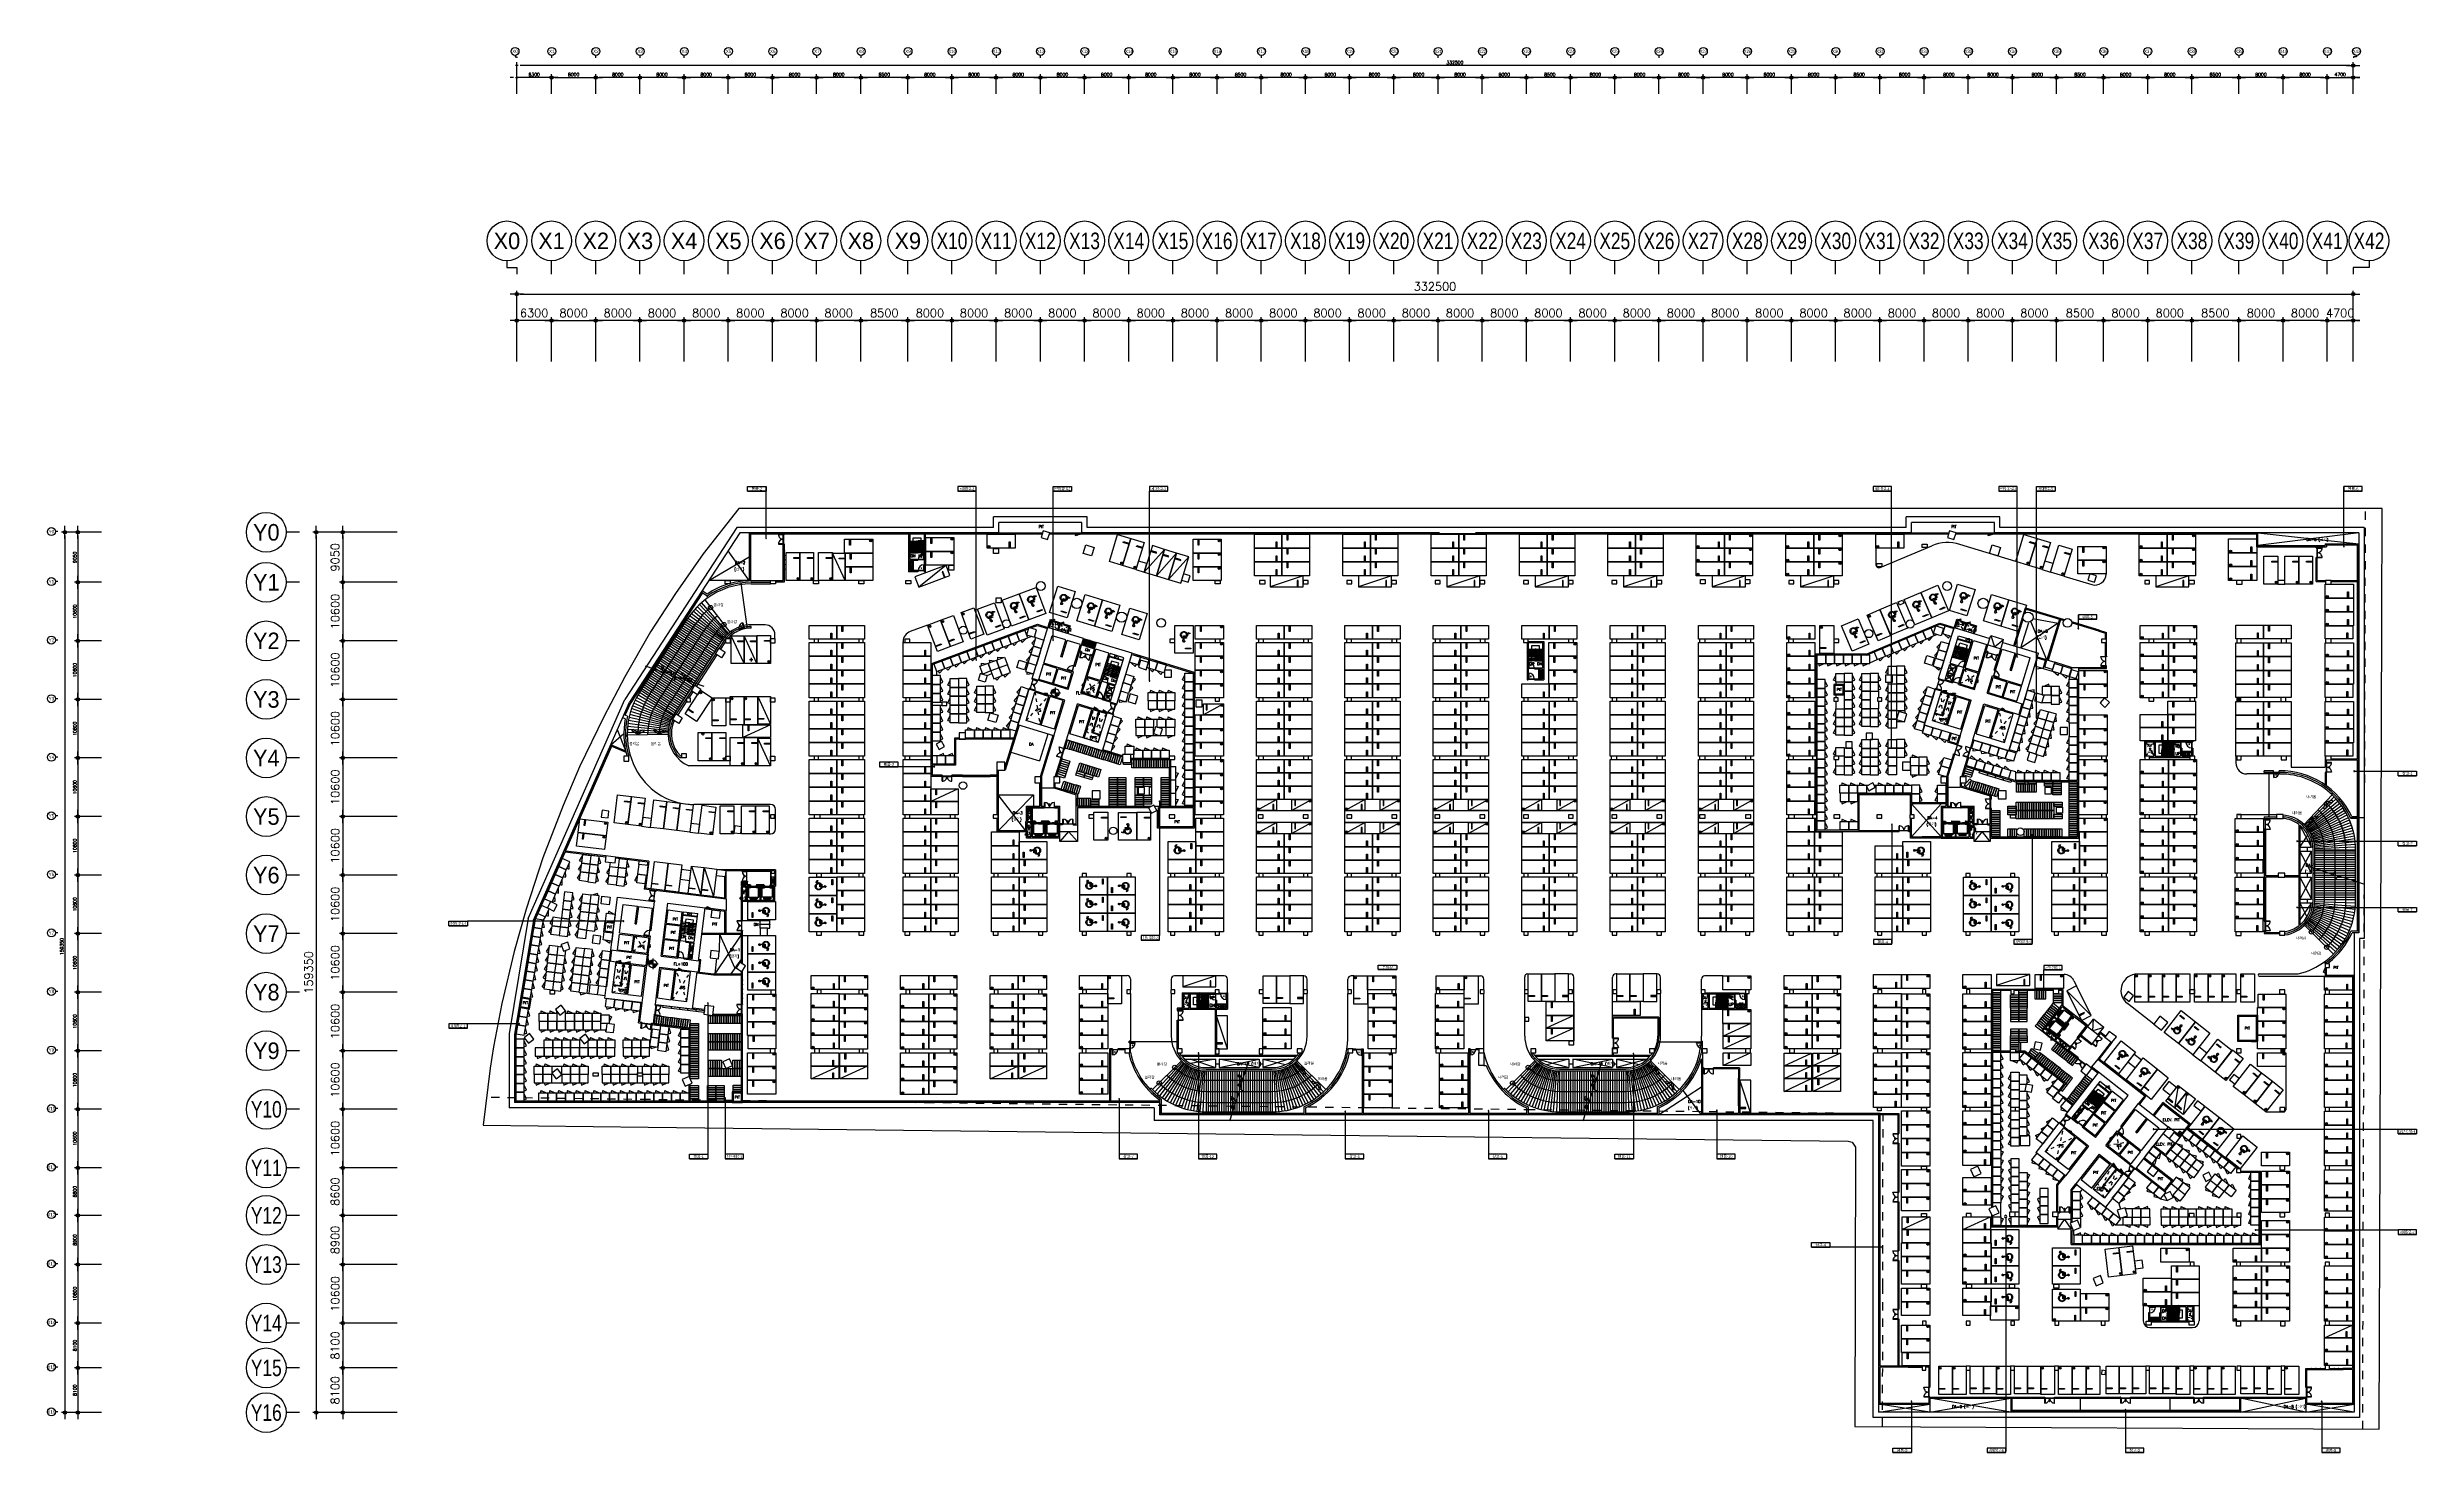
# Model space of a CAD drawing. Header units: millimetres. Extents: x -7614 to 421357, y 87385 to 341757.
import ezdxf
from ezdxf.enums import TextEntityAlignment as Align

# ---------------------------------------------------------------- set-up
doc = ezdxf.new("R2010")
doc.units = ezdxf.units.MM
doc.header["$LTSCALE"] = 600
doc.header["$MEASUREMENT"] = 0
doc.linetypes.add('HID', pattern=[5, 3, -2])
doc.linetypes.add('HIDDEN', pattern=[2, 1, -1])
doc.layers.get('0').update_dxf_attribs({"linetype": 'CONTINUOUS', "lineweight": 0})
doc.layers.get('DEFPOINTS').update_dxf_attribs({"linetype": 'CONTINUOUS'})
for name, color, linetype in [('DIM', 7, 'CONTINUOUS'), ('e-plan', 9, 'CONTINUOUS'), ('e-room-box', 7, 'CONTINUOUS'), ('e-text', 6, 'CONTINUOUS')]:
    doc.layers.add(name, color=color, linetype=linetype)
doc.styles.add('htw', font='Dotum.ttf')
doc.styles.add('kiahn', font='romans.shx', dxfattribs={"bigfont": 'cadhs.shx'})
doc.styles.add('YS1-UNIT$0$kiahn', font='romans.shx', dxfattribs={"bigfont": 'WHGTXT.shx'})
doc.styles.add('돋움', font='Dotum.ttf')
doc.dimstyles.new('YS1-UNIT$0$KIAHN', dxfattribs={"dimscale": 0.5, "dimtxt": 2.5, "dimasz": 1, "dimexe": 1, "dimexo": 1, "dimgap": 1, "dimtad": 1, "dimdec": 0, "dimzin": 1, "dimdsep": 46, "dimtxsty": 'YS1-UNIT$0$kiahn', "dimblk1": 'YS1-UNIT$0$DIMDOT', "dimblk2": 'YS1-UNIT$0$DIMDOT', "dimsah": 1, "dimcen": 0, "dimadec": 0, "dimazin": 0, "dimtfac": 1, "dimtdec": 0, "dimtix": 1, "dimtmove": 2, "dimatfit": 3, "dimldrblk": 'YS1-UNIT$0$DIMDOT', "dimfxl": 1, "dimtolj": 1, "dimtzin": 1, "dimarcsym": 0})

# ---------------------------------------------------------------- blocks, each defined once
blk = doc.blocks.new('YS1-UNIT$0$DIMDOT')
blk.add_line((-2, 0), (2, 0))
for radius in [0.5, 0.25]:
    blk.add_circle((0, 0), radius)
blk = doc.blocks.new('*D4')
at = {"layer": 'DEFPOINTS', "color": 0, "transparency": 16777216}
for p in [(-299440, 34020), (-299440, 26034), (-291440, 26034)]:
    blk.add_point(p, dxfattribs=at)
at = {"layer": 'e-plan', "color": 0, "lineweight": -2, "transparency": 16777216}
for p, q in [((-299440, 26634), (-299440, 34620)), ((-291440, 26634), (-291440, 34620)), ((-292040, 34020), (-298840, 34020))]:
    blk.add_line(p, q, dxfattribs=at)
at = {"layer": 'e-plan', "color": 0, "lineweight": -2, "transparency": 16777216, "xscale": 600, "yscale": 600, "zscale": 600, "rotation": 180}
blk.add_blockref('YS1-UNIT$0$DIMDOT', (-299440, 34020), dxfattribs=at)
at = {"layer": 'e-plan', "color": 0, "lineweight": -2, "transparency": 16777216, "xscale": 600, "yscale": 600, "zscale": 600}
blk.add_blockref('YS1-UNIT$0$DIMDOT', (-291440, 34020), dxfattribs=at)
at = {"layer": 'e-plan', "color": 0, "transparency": 16777216, "insert": (-295440, 35402), "char_height": 1500, "attachment_point": 5, "style": 'kiahn'}
blk.add_mtext('\\A1;8000', dxfattribs=at)
blk = doc.blocks.new('*D5')
at = {"layer": 'DEFPOINTS', "color": 0, "transparency": 16777216}
for p in [(-358775, -13350), (-369241, -23950), (-358775, -23950)]:
    blk.add_point(p, dxfattribs=at)
at = {"layer": 'e-plan', "color": 0, "lineweight": -2, "transparency": 16777216}
for p, q in [((-359375, -13350), (-369841, -13350)), ((-369241, -13950), (-369241, -23350)), ((-359375, -23950), (-369841, -23950))]:
    blk.add_line(p, q, dxfattribs=at)
at = {"layer": 'e-plan', "color": 0, "lineweight": -2, "transparency": 16777216, "xscale": 600, "yscale": 600, "zscale": 600}
for p, rotation in [((-369241, -13350), 90), ((-369241, -23950), 270)]:
    blk.add_blockref('YS1-UNIT$0$DIMDOT', p, dxfattribs=dict(at, rotation=rotation))
at = {"layer": 'e-plan', "color": 0, "transparency": 16777216, "insert": (-370623, -18650), "char_height": 1500, "attachment_point": 5, "rotation": 90, "style": 'kiahn'}
blk.add_mtext('\\A1;10600', dxfattribs=at)
blk = doc.blocks.new('*D6')
at = {"layer": 'DEFPOINTS', "color": 0, "transparency": 16777216}
for p in [(-358775, -23950), (-369241, -34550), (-358775, -34550)]:
    blk.add_point(p, dxfattribs=at)
at = {"layer": 'e-plan', "color": 0, "lineweight": -2, "transparency": 16777216}
for p, q in [((-359375, -23950), (-369841, -23950)), ((-369241, -24550), (-369241, -33950)), ((-359375, -34550), (-369841, -34550))]:
    blk.add_line(p, q, dxfattribs=at)
at = {"layer": 'e-plan', "color": 0, "lineweight": -2, "transparency": 16777216, "xscale": 600, "yscale": 600, "zscale": 600}
for p, rotation in [((-369241, -23950), 90), ((-369241, -34550), 270)]:
    blk.add_blockref('YS1-UNIT$0$DIMDOT', p, dxfattribs=dict(at, rotation=rotation))
at = {"layer": 'e-plan', "color": 0, "transparency": 16777216, "insert": (-370623, -29250), "char_height": 1500, "attachment_point": 5, "rotation": 90, "style": 'kiahn'}
blk.add_mtext('\\A1;10600', dxfattribs=at)
blk = doc.blocks.new('*D7')
at = {"layer": 'DEFPOINTS', "color": 0, "transparency": 16777216}
for p in [(-358775, -34550), (-369241, -45150), (-358775, -45150)]:
    blk.add_point(p, dxfattribs=at)
at = {"layer": 'e-plan', "color": 0, "lineweight": -2, "transparency": 16777216}
for p, q in [((-359375, -34550), (-369841, -34550)), ((-369241, -35150), (-369241, -44550)), ((-359375, -45150), (-369841, -45150))]:
    blk.add_line(p, q, dxfattribs=at)
at = {"layer": 'e-plan', "color": 0, "lineweight": -2, "transparency": 16777216, "xscale": 600, "yscale": 600, "zscale": 600}
for p, rotation in [((-369241, -34550), 90), ((-369241, -45150), 270)]:
    blk.add_blockref('YS1-UNIT$0$DIMDOT', p, dxfattribs=dict(at, rotation=rotation))
at = {"layer": 'e-plan', "color": 0, "transparency": 16777216, "insert": (-370623, -39850), "char_height": 1500, "attachment_point": 5, "rotation": 90, "style": 'kiahn'}
blk.add_mtext('\\A1;10600', dxfattribs=at)
blk = doc.blocks.new('*D8')
at = {"layer": 'DEFPOINTS', "color": 0, "transparency": 16777216}
for p in [(-358775, -45150), (-369241, -55750), (-358775, -55750)]:
    blk.add_point(p, dxfattribs=at)
at = {"layer": 'e-plan', "color": 0, "lineweight": -2, "transparency": 16777216}
for p, q in [((-359375, -45150), (-369841, -45150)), ((-369241, -45750), (-369241, -55150)), ((-359375, -55750), (-369841, -55750))]:
    blk.add_line(p, q, dxfattribs=at)
at = {"layer": 'e-plan', "color": 0, "lineweight": -2, "transparency": 16777216, "xscale": 600, "yscale": 600, "zscale": 600}
for p, rotation in [((-369241, -45150), 90), ((-369241, -55750), 270)]:
    blk.add_blockref('YS1-UNIT$0$DIMDOT', p, dxfattribs=dict(at, rotation=rotation))
at = {"layer": 'e-plan', "color": 0, "transparency": 16777216, "insert": (-370623, -50450), "char_height": 1500, "attachment_point": 5, "rotation": 90, "style": 'kiahn'}
blk.add_mtext('\\A1;10600', dxfattribs=at)
blk = doc.blocks.new('*D9')
at = {"layer": 'DEFPOINTS', "color": 0, "transparency": 16777216}
for p in [(-358775, -55750), (-369241, -66350), (-358775, -66350)]:
    blk.add_point(p, dxfattribs=at)
at = {"layer": 'e-plan', "color": 0, "lineweight": -2, "transparency": 16777216}
for p, q in [((-359375, -55750), (-369841, -55750)), ((-369241, -56350), (-369241, -65750)), ((-359375, -66350), (-369841, -66350))]:
    blk.add_line(p, q, dxfattribs=at)
at = {"layer": 'e-plan', "color": 0, "lineweight": -2, "transparency": 16777216, "xscale": 600, "yscale": 600, "zscale": 600}
for p, rotation in [((-369241, -55750), 90), ((-369241, -66350), 270)]:
    blk.add_blockref('YS1-UNIT$0$DIMDOT', p, dxfattribs=dict(at, rotation=rotation))
at = {"layer": 'e-plan', "color": 0, "transparency": 16777216, "insert": (-370623, -61050), "char_height": 1500, "attachment_point": 5, "rotation": 90, "style": 'kiahn'}
blk.add_mtext('\\A1;10600', dxfattribs=at)
blk = doc.blocks.new('*D10')
at = {"layer": 'DEFPOINTS', "color": 0, "transparency": 16777216}
for p in [(-358775, -66350), (-369241, -76950), (-358775, -76950)]:
    blk.add_point(p, dxfattribs=at)
at = {"layer": 'e-plan', "color": 0, "lineweight": -2, "transparency": 16777216}
for p, q in [((-359375, -66350), (-369841, -66350)), ((-369241, -66950), (-369241, -76350)), ((-359375, -76950), (-369841, -76950))]:
    blk.add_line(p, q, dxfattribs=at)
at = {"layer": 'e-plan', "color": 0, "lineweight": -2, "transparency": 16777216, "xscale": 600, "yscale": 600, "zscale": 600}
for p, rotation in [((-369241, -66350), 90), ((-369241, -76950), 270)]:
    blk.add_blockref('YS1-UNIT$0$DIMDOT', p, dxfattribs=dict(at, rotation=rotation))
at = {"layer": 'e-plan', "color": 0, "transparency": 16777216, "insert": (-370623, -71650), "char_height": 1500, "attachment_point": 5, "rotation": 90, "style": 'kiahn'}
blk.add_mtext('\\A1;10600', dxfattribs=at)
blk = doc.blocks.new('*D11')
at = {"layer": 'DEFPOINTS', "color": 0, "transparency": 16777216}
for p in [(-358775, -76950), (-369241, -87550), (-358775, -87550)]:
    blk.add_point(p, dxfattribs=at)
at = {"layer": 'e-plan', "color": 0, "lineweight": -2, "transparency": 16777216}
for p, q in [((-359375, -76950), (-369841, -76950)), ((-369241, -77550), (-369241, -86950)), ((-359375, -87550), (-369841, -87550))]:
    blk.add_line(p, q, dxfattribs=at)
at = {"layer": 'e-plan', "color": 0, "lineweight": -2, "transparency": 16777216, "xscale": 600, "yscale": 600, "zscale": 600}
for p, rotation in [((-369241, -76950), 90), ((-369241, -87550), 270)]:
    blk.add_blockref('YS1-UNIT$0$DIMDOT', p, dxfattribs=dict(at, rotation=rotation))
at = {"layer": 'e-plan', "color": 0, "transparency": 16777216, "insert": (-370623, -82250), "char_height": 1500, "attachment_point": 5, "rotation": 90, "style": 'kiahn'}
blk.add_mtext('\\A1;10600', dxfattribs=at)
blk = doc.blocks.new('*D12')
at = {"layer": 'DEFPOINTS', "color": 0, "transparency": 16777216}
for p in [(-358775, -87550), (-369241, -98150), (-358775, -98150)]:
    blk.add_point(p, dxfattribs=at)
at = {"layer": 'e-plan', "color": 0, "lineweight": -2, "transparency": 16777216}
for p, q in [((-359375, -87550), (-369841, -87550)), ((-369241, -88150), (-369241, -97550)), ((-359375, -98150), (-369841, -98150))]:
    blk.add_line(p, q, dxfattribs=at)
at = {"layer": 'e-plan', "color": 0, "lineweight": -2, "transparency": 16777216, "xscale": 600, "yscale": 600, "zscale": 600}
for p, rotation in [((-369241, -87550), 90), ((-369241, -98150), 270)]:
    blk.add_blockref('YS1-UNIT$0$DIMDOT', p, dxfattribs=dict(at, rotation=rotation))
at = {"layer": 'e-plan', "color": 0, "transparency": 16777216, "insert": (-370623, -92850), "char_height": 1500, "attachment_point": 5, "rotation": 90, "style": 'kiahn'}
blk.add_mtext('\\A1;10600', dxfattribs=at)
blk = doc.blocks.new('*D13')
at = {"layer": 'DEFPOINTS', "color": 0, "transparency": 16777216}
for p in [(-358775, -98150), (-369241, -108750), (-358775, -108750)]:
    blk.add_point(p, dxfattribs=at)
at = {"layer": 'e-plan', "color": 0, "lineweight": -2, "transparency": 16777216}
for p, q in [((-359375, -98150), (-369841, -98150)), ((-369241, -98750), (-369241, -108150)), ((-359375, -108750), (-369841, -108750))]:
    blk.add_line(p, q, dxfattribs=at)
at = {"layer": 'e-plan', "color": 0, "lineweight": -2, "transparency": 16777216, "xscale": 600, "yscale": 600, "zscale": 600}
for p, rotation in [((-369241, -98150), 90), ((-369241, -108750), 270)]:
    blk.add_blockref('YS1-UNIT$0$DIMDOT', p, dxfattribs=dict(at, rotation=rotation))
at = {"layer": 'e-plan', "color": 0, "transparency": 16777216, "insert": (-370623, -103450), "char_height": 1500, "attachment_point": 5, "rotation": 90, "style": 'kiahn'}
blk.add_mtext('\\A1;10600', dxfattribs=at)
blk = doc.blocks.new('*D14')
at = {"layer": 'DEFPOINTS', "color": 0, "transparency": 16777216}
for p in [(-358775, -108750), (-369241, -119350), (-358775, -119350)]:
    blk.add_point(p, dxfattribs=at)
at = {"layer": 'e-plan', "color": 0, "lineweight": -2, "transparency": 16777216}
for p, q in [((-359375, -108750), (-369841, -108750)), ((-369241, -109350), (-369241, -118750)), ((-359375, -119350), (-369841, -119350))]:
    blk.add_line(p, q, dxfattribs=at)
at = {"layer": 'e-plan', "color": 0, "lineweight": -2, "transparency": 16777216, "xscale": 600, "yscale": 600, "zscale": 600}
for p, rotation in [((-369241, -108750), 90), ((-369241, -119350), 270)]:
    blk.add_blockref('YS1-UNIT$0$DIMDOT', p, dxfattribs=dict(at, rotation=rotation))
at = {"layer": 'e-plan', "color": 0, "transparency": 16777216, "insert": (-370623, -114050), "char_height": 1500, "attachment_point": 5, "rotation": 90, "style": 'kiahn'}
blk.add_mtext('\\A1;10600', dxfattribs=at)
blk = doc.blocks.new('*D15')
at = {"layer": 'DEFPOINTS', "color": 0, "transparency": 16777216}
for p in [(-358775, -119350), (-369241, -127950), (-358775, -127950)]:
    blk.add_point(p, dxfattribs=at)
at = {"layer": 'e-plan', "color": 0, "lineweight": -2, "transparency": 16777216}
for p, q in [((-359375, -119350), (-369841, -119350)), ((-369241, -119950), (-369241, -127350)), ((-359375, -127950), (-369841, -127950))]:
    blk.add_line(p, q, dxfattribs=at)
at = {"layer": 'e-plan', "color": 0, "lineweight": -2, "transparency": 16777216, "xscale": 600, "yscale": 600, "zscale": 600}
for p, rotation in [((-369241, -119350), 90), ((-369241, -127950), 270)]:
    blk.add_blockref('YS1-UNIT$0$DIMDOT', p, dxfattribs=dict(at, rotation=rotation))
at = {"layer": 'e-plan', "color": 0, "transparency": 16777216, "insert": (-370624, -123650), "char_height": 1500, "attachment_point": 5, "rotation": 90, "style": 'kiahn'}
blk.add_mtext('\\A1;8600', dxfattribs=at)
blk = doc.blocks.new('*D16')
at = {"layer": 'DEFPOINTS', "color": 0, "transparency": 16777216}
for p in [(-358775, -127950), (-369241, -136850), (-358775, -136850)]:
    blk.add_point(p, dxfattribs=at)
at = {"layer": 'e-plan', "color": 0, "lineweight": -2, "transparency": 16777216}
for p, q in [((-359375, -127950), (-369841, -127950)), ((-369241, -128550), (-369241, -136250)), ((-359375, -136850), (-369841, -136850))]:
    blk.add_line(p, q, dxfattribs=at)
at = {"layer": 'e-plan', "color": 0, "lineweight": -2, "transparency": 16777216, "xscale": 600, "yscale": 600, "zscale": 600}
for p, rotation in [((-369241, -127950), 90), ((-369241, -136850), 270)]:
    blk.add_blockref('YS1-UNIT$0$DIMDOT', p, dxfattribs=dict(at, rotation=rotation))
at = {"layer": 'e-plan', "color": 0, "transparency": 16777216, "insert": (-370625, -132400), "char_height": 1500, "attachment_point": 5, "rotation": 90, "style": 'kiahn'}
blk.add_mtext('\\A1;8900', dxfattribs=at)
blk = doc.blocks.new('*D17')
at = {"layer": 'DEFPOINTS', "color": 0, "transparency": 16777216}
for p in [(-358774, -147450), (-369241, -155550), (-358769, -155550)]:
    blk.add_point(p, dxfattribs=at)
at = {"layer": 'e-plan', "color": 0, "lineweight": -2, "transparency": 16777216}
for p, q in [((-359374, -147450), (-369841, -147450)), ((-369241, -148050), (-369241, -154950)), ((-359369, -155550), (-369841, -155550))]:
    blk.add_line(p, q, dxfattribs=at)
at = {"layer": 'e-plan', "color": 0, "lineweight": -2, "transparency": 16777216, "xscale": 600, "yscale": 600, "zscale": 600}
for p, rotation in [((-369241, -147450), 90), ((-369241, -155550), 270)]:
    blk.add_blockref('YS1-UNIT$0$DIMDOT', p, dxfattribs=dict(at, rotation=rotation))
at = {"layer": 'e-plan', "color": 0, "transparency": 16777216, "insert": (-370624, -151500), "char_height": 1500, "attachment_point": 5, "rotation": 90, "style": 'kiahn'}
blk.add_mtext('\\A1;8100', dxfattribs=at)
blk = doc.blocks.new('*D18')
at = {"layer": 'DEFPOINTS', "color": 0, "transparency": 16777216}
for p in [(-358775, -4300), (-369241, -13350), (-358775, -13350)]:
    blk.add_point(p, dxfattribs=at)
at = {"layer": 'e-plan', "color": 0, "lineweight": -2, "transparency": 16777216}
for p, q in [((-359375, -4300), (-369841, -4300)), ((-369241, -4900), (-369241, -12750)), ((-359375, -13350), (-369841, -13350))]:
    blk.add_line(p, q, dxfattribs=at)
at = {"layer": 'e-plan', "color": 0, "lineweight": -2, "transparency": 16777216, "xscale": 600, "yscale": 600, "zscale": 600}
for p, rotation in [((-369241, -4300), 90), ((-369241, -13350), 270)]:
    blk.add_blockref('YS1-UNIT$0$DIMDOT', p, dxfattribs=dict(at, rotation=rotation))
at = {"layer": 'e-plan', "color": 0, "transparency": 16777216, "insert": (-370625, -8825), "char_height": 1500, "attachment_point": 5, "rotation": 90, "style": 'kiahn'}
blk.add_mtext('\\A1;9050', dxfattribs=at)
blk = doc.blocks.new('*D19')
at = {"layer": 'DEFPOINTS', "color": 0, "transparency": 16777216}
for p in [(-323440, 34020), (-323440, 26034), (-315440, 26034)]:
    blk.add_point(p, dxfattribs=at)
at = {"layer": 'e-plan', "color": 0, "lineweight": -2, "transparency": 16777216}
for p, q in [((-323440, 26634), (-323440, 34620)), ((-315440, 26634), (-315440, 34620)), ((-316040, 34020), (-322840, 34020))]:
    blk.add_line(p, q, dxfattribs=at)
at = {"layer": 'e-plan', "color": 0, "lineweight": -2, "transparency": 16777216, "xscale": 600, "yscale": 600, "zscale": 600, "rotation": 180}
blk.add_blockref('YS1-UNIT$0$DIMDOT', (-323440, 34020), dxfattribs=at)
at = {"layer": 'e-plan', "color": 0, "lineweight": -2, "transparency": 16777216, "xscale": 600, "yscale": 600, "zscale": 600}
blk.add_blockref('YS1-UNIT$0$DIMDOT', (-315440, 34020), dxfattribs=at)
at = {"layer": 'e-plan', "color": 0, "transparency": 16777216, "insert": (-319440, 35402), "char_height": 1500, "attachment_point": 5, "style": 'kiahn'}
blk.add_mtext('\\A1;8000', dxfattribs=at)
blk = doc.blocks.new('*D20')
at = {"layer": 'DEFPOINTS', "color": 0, "transparency": 16777216}
for p in [(-315440, 34020), (-315440, 26034), (-307440, 26034)]:
    blk.add_point(p, dxfattribs=at)
at = {"layer": 'e-plan', "color": 0, "lineweight": -2, "transparency": 16777216}
for p, q in [((-315440, 26634), (-315440, 34620)), ((-307440, 26634), (-307440, 34620)), ((-308040, 34020), (-314840, 34020))]:
    blk.add_line(p, q, dxfattribs=at)
at = {"layer": 'e-plan', "color": 0, "lineweight": -2, "transparency": 16777216, "xscale": 600, "yscale": 600, "zscale": 600, "rotation": 180}
blk.add_blockref('YS1-UNIT$0$DIMDOT', (-315440, 34020), dxfattribs=at)
at = {"layer": 'e-plan', "color": 0, "lineweight": -2, "transparency": 16777216, "xscale": 600, "yscale": 600, "zscale": 600}
blk.add_blockref('YS1-UNIT$0$DIMDOT', (-307440, 34020), dxfattribs=at)
at = {"layer": 'e-plan', "color": 0, "transparency": 16777216, "insert": (-311440, 35402), "char_height": 1500, "attachment_point": 5, "style": 'kiahn'}
blk.add_mtext('\\A1;8000', dxfattribs=at)
blk = doc.blocks.new('*D21')
at = {"layer": 'DEFPOINTS', "color": 0, "transparency": 16777216}
for p in [(-307440, 34020), (-307440, 26034), (-299440, 26034)]:
    blk.add_point(p, dxfattribs=at)
at = {"layer": 'e-plan', "color": 0, "lineweight": -2, "transparency": 16777216}
for p, q in [((-307440, 26634), (-307440, 34620)), ((-299440, 26634), (-299440, 34620)), ((-300040, 34020), (-306840, 34020))]:
    blk.add_line(p, q, dxfattribs=at)
at = {"layer": 'e-plan', "color": 0, "lineweight": -2, "transparency": 16777216, "xscale": 600, "yscale": 600, "zscale": 600, "rotation": 180}
blk.add_blockref('YS1-UNIT$0$DIMDOT', (-307440, 34020), dxfattribs=at)
at = {"layer": 'e-plan', "color": 0, "lineweight": -2, "transparency": 16777216, "xscale": 600, "yscale": 600, "zscale": 600}
blk.add_blockref('YS1-UNIT$0$DIMDOT', (-299440, 34020), dxfattribs=at)
at = {"layer": 'e-plan', "color": 0, "transparency": 16777216, "insert": (-303440, 35402), "char_height": 1500, "attachment_point": 5, "style": 'kiahn'}
blk.add_mtext('\\A1;8000', dxfattribs=at)
blk = doc.blocks.new('*D22')
at = {"layer": 'DEFPOINTS', "color": 0, "transparency": 16777216}
for p in [(-291440, 34020), (-291440, 26034), (-283440, 26034)]:
    blk.add_point(p, dxfattribs=at)
at = {"layer": 'e-plan', "color": 0, "lineweight": -2, "transparency": 16777216}
for p, q in [((-291440, 26634), (-291440, 34620)), ((-283440, 26634), (-283440, 34620)), ((-284040, 34020), (-290840, 34020))]:
    blk.add_line(p, q, dxfattribs=at)
at = {"layer": 'e-plan', "color": 0, "lineweight": -2, "transparency": 16777216, "xscale": 600, "yscale": 600, "zscale": 600, "rotation": 180}
blk.add_blockref('YS1-UNIT$0$DIMDOT', (-291440, 34020), dxfattribs=at)
at = {"layer": 'e-plan', "color": 0, "lineweight": -2, "transparency": 16777216, "xscale": 600, "yscale": 600, "zscale": 600}
blk.add_blockref('YS1-UNIT$0$DIMDOT', (-283440, 34020), dxfattribs=at)
at = {"layer": 'e-plan', "color": 0, "transparency": 16777216, "insert": (-287440, 35402), "char_height": 1500, "attachment_point": 5, "style": 'kiahn'}
blk.add_mtext('\\A1;8000', dxfattribs=at)
blk = doc.blocks.new('*D23')
at = {"layer": 'DEFPOINTS', "color": 0, "transparency": 16777216}
for p in [(-283440, 34020), (-283440, 26034), (-275440, 26034)]:
    blk.add_point(p, dxfattribs=at)
at = {"layer": 'e-plan', "color": 0, "lineweight": -2, "transparency": 16777216}
for p, q in [((-283440, 26634), (-283440, 34620)), ((-275440, 26634), (-275440, 34620)), ((-276040, 34020), (-282840, 34020))]:
    blk.add_line(p, q, dxfattribs=at)
at = {"layer": 'e-plan', "color": 0, "lineweight": -2, "transparency": 16777216, "xscale": 600, "yscale": 600, "zscale": 600, "rotation": 180}
blk.add_blockref('YS1-UNIT$0$DIMDOT', (-283440, 34020), dxfattribs=at)
at = {"layer": 'e-plan', "color": 0, "lineweight": -2, "transparency": 16777216, "xscale": 600, "yscale": 600, "zscale": 600}
blk.add_blockref('YS1-UNIT$0$DIMDOT', (-275440, 34020), dxfattribs=at)
at = {"layer": 'e-plan', "color": 0, "transparency": 16777216, "insert": (-279440, 35402), "char_height": 1500, "attachment_point": 5, "style": 'kiahn'}
blk.add_mtext('\\A1;8000', dxfattribs=at)
blk = doc.blocks.new('*D24')
at = {"layer": 'DEFPOINTS', "color": 0, "transparency": 16777216}
for p in [(-275440, 34020), (-275440, 26034), (-266940, 26034)]:
    blk.add_point(p, dxfattribs=at)
at = {"layer": 'e-plan', "color": 0, "lineweight": -2, "transparency": 16777216}
for p, q in [((-275440, 26634), (-275440, 34620)), ((-266940, 26634), (-266940, 34620)), ((-267540, 34020), (-274840, 34020))]:
    blk.add_line(p, q, dxfattribs=at)
at = {"layer": 'e-plan', "color": 0, "lineweight": -2, "transparency": 16777216, "xscale": 600, "yscale": 600, "zscale": 600, "rotation": 180}
blk.add_blockref('YS1-UNIT$0$DIMDOT', (-275440, 34020), dxfattribs=at)
at = {"layer": 'e-plan', "color": 0, "lineweight": -2, "transparency": 16777216, "xscale": 600, "yscale": 600, "zscale": 600}
blk.add_blockref('YS1-UNIT$0$DIMDOT', (-266940, 34020), dxfattribs=at)
at = {"layer": 'e-plan', "color": 0, "transparency": 16777216, "insert": (-271190, 35402), "char_height": 1500, "attachment_point": 5, "style": 'kiahn'}
blk.add_mtext('\\A1;8500', dxfattribs=at)
blk = doc.blocks.new('*D25')
at = {"layer": 'DEFPOINTS', "color": 0, "transparency": 16777216}
for p in [(-266940, 34020), (-266940, 26034), (-258940, 26034)]:
    blk.add_point(p, dxfattribs=at)
at = {"layer": 'e-plan', "color": 0, "lineweight": -2, "transparency": 16777216}
for p, q in [((-266940, 26634), (-266940, 34620)), ((-258940, 26634), (-258940, 34620)), ((-259540, 34020), (-266340, 34020))]:
    blk.add_line(p, q, dxfattribs=at)
at = {"layer": 'e-plan', "color": 0, "lineweight": -2, "transparency": 16777216, "xscale": 600, "yscale": 600, "zscale": 600, "rotation": 180}
blk.add_blockref('YS1-UNIT$0$DIMDOT', (-266940, 34020), dxfattribs=at)
at = {"layer": 'e-plan', "color": 0, "lineweight": -2, "transparency": 16777216, "xscale": 600, "yscale": 600, "zscale": 600}
blk.add_blockref('YS1-UNIT$0$DIMDOT', (-258940, 34020), dxfattribs=at)
at = {"layer": 'e-plan', "color": 0, "transparency": 16777216, "insert": (-262940, 35402), "char_height": 1500, "attachment_point": 5, "style": 'kiahn'}
blk.add_mtext('\\A1;8000', dxfattribs=at)
blk = doc.blocks.new('*D26')
at = {"layer": 'DEFPOINTS', "color": 0, "transparency": 16777216}
for p in [(-250940, 34020), (-250940, 26034), (-242940, 26034)]:
    blk.add_point(p, dxfattribs=at)
at = {"layer": 'e-plan', "color": 0, "lineweight": -2, "transparency": 16777216}
for p, q in [((-250940, 26634), (-250940, 34620)), ((-242940, 26634), (-242940, 34620)), ((-243540, 34020), (-250340, 34020))]:
    blk.add_line(p, q, dxfattribs=at)
at = {"layer": 'e-plan', "color": 0, "lineweight": -2, "transparency": 16777216, "xscale": 600, "yscale": 600, "zscale": 600, "rotation": 180}
blk.add_blockref('YS1-UNIT$0$DIMDOT', (-250940, 34020), dxfattribs=at)
at = {"layer": 'e-plan', "color": 0, "lineweight": -2, "transparency": 16777216, "xscale": 600, "yscale": 600, "zscale": 600}
blk.add_blockref('YS1-UNIT$0$DIMDOT', (-242940, 34020), dxfattribs=at)
at = {"layer": 'e-plan', "color": 0, "transparency": 16777216, "insert": (-246940, 35402), "char_height": 1500, "attachment_point": 5, "style": 'kiahn'}
blk.add_mtext('\\A1;8000', dxfattribs=at)
blk = doc.blocks.new('*D27')
at = {"layer": 'DEFPOINTS', "color": 0, "transparency": 16777216}
for p in [(-258940, 34020), (-258940, 26034), (-250940, 26034)]:
    blk.add_point(p, dxfattribs=at)
at = {"layer": 'e-plan', "color": 0, "lineweight": -2, "transparency": 16777216}
for p, q in [((-258940, 26634), (-258940, 34620)), ((-250940, 26634), (-250940, 34620)), ((-251540, 34020), (-258340, 34020))]:
    blk.add_line(p, q, dxfattribs=at)
at = {"layer": 'e-plan', "color": 0, "lineweight": -2, "transparency": 16777216, "xscale": 600, "yscale": 600, "zscale": 600, "rotation": 180}
blk.add_blockref('YS1-UNIT$0$DIMDOT', (-258940, 34020), dxfattribs=at)
at = {"layer": 'e-plan', "color": 0, "lineweight": -2, "transparency": 16777216, "xscale": 600, "yscale": 600, "zscale": 600}
blk.add_blockref('YS1-UNIT$0$DIMDOT', (-250940, 34020), dxfattribs=at)
at = {"layer": 'e-plan', "color": 0, "transparency": 16777216, "insert": (-254940, 35402), "char_height": 1500, "attachment_point": 5, "style": 'kiahn'}
blk.add_mtext('\\A1;8000', dxfattribs=at)
blk = doc.blocks.new('*D28')
at = {"layer": 'DEFPOINTS', "color": 0, "transparency": 16777216}
for p in [(-242940, 34020), (-242940, 26034), (-234940, 26034)]:
    blk.add_point(p, dxfattribs=at)
at = {"layer": 'e-plan', "color": 0, "lineweight": -2, "transparency": 16777216}
for p, q in [((-242940, 26634), (-242940, 34620)), ((-234940, 26634), (-234940, 34620)), ((-235540, 34020), (-242340, 34020))]:
    blk.add_line(p, q, dxfattribs=at)
at = {"layer": 'e-plan', "color": 0, "lineweight": -2, "transparency": 16777216, "xscale": 600, "yscale": 600, "zscale": 600, "rotation": 180}
blk.add_blockref('YS1-UNIT$0$DIMDOT', (-242940, 34020), dxfattribs=at)
at = {"layer": 'e-plan', "color": 0, "lineweight": -2, "transparency": 16777216, "xscale": 600, "yscale": 600, "zscale": 600}
blk.add_blockref('YS1-UNIT$0$DIMDOT', (-234940, 34020), dxfattribs=at)
at = {"layer": 'e-plan', "color": 0, "transparency": 16777216, "insert": (-238940, 35402), "char_height": 1500, "attachment_point": 5, "style": 'kiahn'}
blk.add_mtext('\\A1;8000', dxfattribs=at)
blk = doc.blocks.new('*D29')
at = {"layer": 'DEFPOINTS', "color": 0, "transparency": 16777216}
for p in [(-234940, 34020), (-234940, 26034), (-226940, 26034)]:
    blk.add_point(p, dxfattribs=at)
at = {"layer": 'e-plan', "color": 0, "lineweight": -2, "transparency": 16777216}
for p, q in [((-234940, 26634), (-234940, 34620)), ((-226940, 26634), (-226940, 34620)), ((-227540, 34020), (-234340, 34020))]:
    blk.add_line(p, q, dxfattribs=at)
at = {"layer": 'e-plan', "color": 0, "lineweight": -2, "transparency": 16777216, "xscale": 600, "yscale": 600, "zscale": 600, "rotation": 180}
blk.add_blockref('YS1-UNIT$0$DIMDOT', (-234940, 34020), dxfattribs=at)
at = {"layer": 'e-plan', "color": 0, "lineweight": -2, "transparency": 16777216, "xscale": 600, "yscale": 600, "zscale": 600}
blk.add_blockref('YS1-UNIT$0$DIMDOT', (-226940, 34020), dxfattribs=at)
at = {"layer": 'e-plan', "color": 0, "transparency": 16777216, "insert": (-230940, 35402), "char_height": 1500, "attachment_point": 5, "style": 'kiahn'}
blk.add_mtext('\\A1;8000', dxfattribs=at)
blk = doc.blocks.new('*D30')
at = {"layer": 'DEFPOINTS', "color": 0, "transparency": 16777216}
for p in [(-210940, 34020), (-210940, 26034), (-202940, 26034)]:
    blk.add_point(p, dxfattribs=at)
at = {"layer": 'e-plan', "color": 0, "lineweight": -2, "transparency": 16777216}
for p, q in [((-210940, 26634), (-210940, 34620)), ((-202940, 26634), (-202940, 34620)), ((-203540, 34020), (-210340, 34020))]:
    blk.add_line(p, q, dxfattribs=at)
at = {"layer": 'e-plan', "color": 0, "lineweight": -2, "transparency": 16777216, "xscale": 600, "yscale": 600, "zscale": 600, "rotation": 180}
blk.add_blockref('YS1-UNIT$0$DIMDOT', (-210940, 34020), dxfattribs=at)
at = {"layer": 'e-plan', "color": 0, "lineweight": -2, "transparency": 16777216, "xscale": 600, "yscale": 600, "zscale": 600}
blk.add_blockref('YS1-UNIT$0$DIMDOT', (-202940, 34020), dxfattribs=at)
at = {"layer": 'e-plan', "color": 0, "transparency": 16777216, "insert": (-206940, 35402), "char_height": 1500, "attachment_point": 5, "style": 'kiahn'}
blk.add_mtext('\\A1;8000', dxfattribs=at)
blk = doc.blocks.new('*D31')
at = {"layer": 'DEFPOINTS', "color": 0, "transparency": 16777216}
for p in [(-226940, 34020), (-226940, 26034), (-218940, 26034)]:
    blk.add_point(p, dxfattribs=at)
at = {"layer": 'e-plan', "color": 0, "lineweight": -2, "transparency": 16777216}
for p, q in [((-226940, 26634), (-226940, 34620)), ((-218940, 26634), (-218940, 34620)), ((-219540, 34020), (-226340, 34020))]:
    blk.add_line(p, q, dxfattribs=at)
at = {"layer": 'e-plan', "color": 0, "lineweight": -2, "transparency": 16777216, "xscale": 600, "yscale": 600, "zscale": 600, "rotation": 180}
blk.add_blockref('YS1-UNIT$0$DIMDOT', (-226940, 34020), dxfattribs=at)
at = {"layer": 'e-plan', "color": 0, "lineweight": -2, "transparency": 16777216, "xscale": 600, "yscale": 600, "zscale": 600}
blk.add_blockref('YS1-UNIT$0$DIMDOT', (-218940, 34020), dxfattribs=at)
at = {"layer": 'e-plan', "color": 0, "transparency": 16777216, "insert": (-222940, 35402), "char_height": 1500, "attachment_point": 5, "style": 'kiahn'}
blk.add_mtext('\\A1;8000', dxfattribs=at)
blk = doc.blocks.new('*D32')
at = {"layer": 'DEFPOINTS', "color": 0, "transparency": 16777216}
for p in [(-218940, 34020), (-218940, 26034), (-210940, 26034)]:
    blk.add_point(p, dxfattribs=at)
at = {"layer": 'e-plan', "color": 0, "lineweight": -2, "transparency": 16777216}
for p, q in [((-218940, 26634), (-218940, 34620)), ((-210940, 26634), (-210940, 34620)), ((-211540, 34020), (-218340, 34020))]:
    blk.add_line(p, q, dxfattribs=at)
at = {"layer": 'e-plan', "color": 0, "lineweight": -2, "transparency": 16777216, "xscale": 600, "yscale": 600, "zscale": 600, "rotation": 180}
blk.add_blockref('YS1-UNIT$0$DIMDOT', (-218940, 34020), dxfattribs=at)
at = {"layer": 'e-plan', "color": 0, "lineweight": -2, "transparency": 16777216, "xscale": 600, "yscale": 600, "zscale": 600}
blk.add_blockref('YS1-UNIT$0$DIMDOT', (-210940, 34020), dxfattribs=at)
at = {"layer": 'e-plan', "color": 0, "transparency": 16777216, "insert": (-214940, 35402), "char_height": 1500, "attachment_point": 5, "style": 'kiahn'}
blk.add_mtext('\\A1;8000', dxfattribs=at)
blk = doc.blocks.new('*D33')
at = {"layer": 'DEFPOINTS', "color": 0, "transparency": 16777216}
for p in [(-194940, 34020), (-194940, 26034), (-186940, 26034)]:
    blk.add_point(p, dxfattribs=at)
at = {"layer": 'e-plan', "color": 0, "lineweight": -2, "transparency": 16777216}
for p, q in [((-194940, 26634), (-194940, 34620)), ((-186940, 26634), (-186940, 34620)), ((-187540, 34020), (-194340, 34020))]:
    blk.add_line(p, q, dxfattribs=at)
at = {"layer": 'e-plan', "color": 0, "lineweight": -2, "transparency": 16777216, "xscale": 600, "yscale": 600, "zscale": 600, "rotation": 180}
blk.add_blockref('YS1-UNIT$0$DIMDOT', (-194940, 34020), dxfattribs=at)
at = {"layer": 'e-plan', "color": 0, "lineweight": -2, "transparency": 16777216, "xscale": 600, "yscale": 600, "zscale": 600}
blk.add_blockref('YS1-UNIT$0$DIMDOT', (-186940, 34020), dxfattribs=at)
at = {"layer": 'e-plan', "color": 0, "transparency": 16777216, "insert": (-190940, 35402), "char_height": 1500, "attachment_point": 5, "style": 'kiahn'}
blk.add_mtext('\\A1;8000', dxfattribs=at)
blk = doc.blocks.new('*D34')
at = {"layer": 'DEFPOINTS', "color": 0, "transparency": 16777216}
for p in [(-202940, 34020), (-202940, 26034), (-194940, 26034)]:
    blk.add_point(p, dxfattribs=at)
at = {"layer": 'e-plan', "color": 0, "lineweight": -2, "transparency": 16777216}
for p, q in [((-202940, 26634), (-202940, 34620)), ((-194940, 26634), (-194940, 34620)), ((-195540, 34020), (-202340, 34020))]:
    blk.add_line(p, q, dxfattribs=at)
at = {"layer": 'e-plan', "color": 0, "lineweight": -2, "transparency": 16777216, "xscale": 600, "yscale": 600, "zscale": 600, "rotation": 180}
blk.add_blockref('YS1-UNIT$0$DIMDOT', (-202940, 34020), dxfattribs=at)
at = {"layer": 'e-plan', "color": 0, "lineweight": -2, "transparency": 16777216, "xscale": 600, "yscale": 600, "zscale": 600}
blk.add_blockref('YS1-UNIT$0$DIMDOT', (-194940, 34020), dxfattribs=at)
at = {"layer": 'e-plan', "color": 0, "transparency": 16777216, "insert": (-198940, 35402), "char_height": 1500, "attachment_point": 5, "style": 'kiahn'}
blk.add_mtext('\\A1;8000', dxfattribs=at)
blk = doc.blocks.new('*D35')
at = {"layer": 'DEFPOINTS', "color": 0, "transparency": 16777216}
for p in [(-186940, 34020), (-186940, 26034), (-178940, 26034)]:
    blk.add_point(p, dxfattribs=at)
at = {"layer": 'e-plan', "color": 0, "lineweight": -2, "transparency": 16777216}
for p, q in [((-186940, 26634), (-186940, 34620)), ((-178940, 26634), (-178940, 34620)), ((-179540, 34020), (-186340, 34020))]:
    blk.add_line(p, q, dxfattribs=at)
at = {"layer": 'e-plan', "color": 0, "lineweight": -2, "transparency": 16777216, "xscale": 600, "yscale": 600, "zscale": 600, "rotation": 180}
blk.add_blockref('YS1-UNIT$0$DIMDOT', (-186940, 34020), dxfattribs=at)
at = {"layer": 'e-plan', "color": 0, "lineweight": -2, "transparency": 16777216, "xscale": 600, "yscale": 600, "zscale": 600}
blk.add_blockref('YS1-UNIT$0$DIMDOT', (-178940, 34020), dxfattribs=at)
at = {"layer": 'e-plan', "color": 0, "transparency": 16777216, "insert": (-182940, 35402), "char_height": 1500, "attachment_point": 5, "style": 'kiahn'}
blk.add_mtext('\\A1;8000', dxfattribs=at)
blk = doc.blocks.new('*D36')
at = {"layer": 'DEFPOINTS', "color": 0, "transparency": 16777216}
for p in [(-178940, 34020), (-178940, 26034), (-170940, 26034)]:
    blk.add_point(p, dxfattribs=at)
at = {"layer": 'e-plan', "color": 0, "lineweight": -2, "transparency": 16777216}
for p, q in [((-178940, 26634), (-178940, 34620)), ((-170940, 26634), (-170940, 34620)), ((-171540, 34020), (-178340, 34020))]:
    blk.add_line(p, q, dxfattribs=at)
at = {"layer": 'e-plan', "color": 0, "lineweight": -2, "transparency": 16777216, "xscale": 600, "yscale": 600, "zscale": 600, "rotation": 180}
blk.add_blockref('YS1-UNIT$0$DIMDOT', (-178940, 34020), dxfattribs=at)
at = {"layer": 'e-plan', "color": 0, "lineweight": -2, "transparency": 16777216, "xscale": 600, "yscale": 600, "zscale": 600}
blk.add_blockref('YS1-UNIT$0$DIMDOT', (-170940, 34020), dxfattribs=at)
at = {"layer": 'e-plan', "color": 0, "transparency": 16777216, "insert": (-174940, 35402), "char_height": 1500, "attachment_point": 5, "style": 'kiahn'}
blk.add_mtext('\\A1;8000', dxfattribs=at)
blk = doc.blocks.new('*D37')
at = {"layer": 'DEFPOINTS', "color": 0, "transparency": 16777216}
for p in [(-154940, 34020), (-154940, 26034), (-146940, 26034)]:
    blk.add_point(p, dxfattribs=at)
at = {"layer": 'e-plan', "color": 0, "lineweight": -2, "transparency": 16777216}
for p, q in [((-154940, 26634), (-154940, 34620)), ((-146940, 26634), (-146940, 34620)), ((-147540, 34020), (-154340, 34020))]:
    blk.add_line(p, q, dxfattribs=at)
at = {"layer": 'e-plan', "color": 0, "lineweight": -2, "transparency": 16777216, "xscale": 600, "yscale": 600, "zscale": 600, "rotation": 180}
blk.add_blockref('YS1-UNIT$0$DIMDOT', (-154940, 34020), dxfattribs=at)
at = {"layer": 'e-plan', "color": 0, "lineweight": -2, "transparency": 16777216, "xscale": 600, "yscale": 600, "zscale": 600}
blk.add_blockref('YS1-UNIT$0$DIMDOT', (-146940, 34020), dxfattribs=at)
at = {"layer": 'e-plan', "color": 0, "transparency": 16777216, "insert": (-150940, 35402), "char_height": 1500, "attachment_point": 5, "style": 'kiahn'}
blk.add_mtext('\\A1;8000', dxfattribs=at)
blk = doc.blocks.new('*D38')
at = {"layer": 'DEFPOINTS', "color": 0, "transparency": 16777216}
for p in [(-170940, 34020), (-170940, 26034), (-162940, 26034)]:
    blk.add_point(p, dxfattribs=at)
at = {"layer": 'e-plan', "color": 0, "lineweight": -2, "transparency": 16777216}
for p, q in [((-170940, 26634), (-170940, 34620)), ((-162940, 26634), (-162940, 34620)), ((-163540, 34020), (-170340, 34020))]:
    blk.add_line(p, q, dxfattribs=at)
at = {"layer": 'e-plan', "color": 0, "lineweight": -2, "transparency": 16777216, "xscale": 600, "yscale": 600, "zscale": 600, "rotation": 180}
blk.add_blockref('YS1-UNIT$0$DIMDOT', (-170940, 34020), dxfattribs=at)
at = {"layer": 'e-plan', "color": 0, "lineweight": -2, "transparency": 16777216, "xscale": 600, "yscale": 600, "zscale": 600}
blk.add_blockref('YS1-UNIT$0$DIMDOT', (-162940, 34020), dxfattribs=at)
at = {"layer": 'e-plan', "color": 0, "transparency": 16777216, "insert": (-166940, 35402), "char_height": 1500, "attachment_point": 5, "style": 'kiahn'}
blk.add_mtext('\\A1;8000', dxfattribs=at)
blk = doc.blocks.new('*D39')
at = {"layer": 'DEFPOINTS', "color": 0, "transparency": 16777216}
for p in [(-162940, 34020), (-162940, 26034), (-154940, 26034)]:
    blk.add_point(p, dxfattribs=at)
at = {"layer": 'e-plan', "color": 0, "lineweight": -2, "transparency": 16777216}
for p, q in [((-162940, 26634), (-162940, 34620)), ((-154940, 26634), (-154940, 34620)), ((-155540, 34020), (-162340, 34020))]:
    blk.add_line(p, q, dxfattribs=at)
at = {"layer": 'e-plan', "color": 0, "lineweight": -2, "transparency": 16777216, "xscale": 600, "yscale": 600, "zscale": 600, "rotation": 180}
blk.add_blockref('YS1-UNIT$0$DIMDOT', (-162940, 34020), dxfattribs=at)
at = {"layer": 'e-plan', "color": 0, "lineweight": -2, "transparency": 16777216, "xscale": 600, "yscale": 600, "zscale": 600}
blk.add_blockref('YS1-UNIT$0$DIMDOT', (-154940, 34020), dxfattribs=at)
at = {"layer": 'e-plan', "color": 0, "transparency": 16777216, "insert": (-158940, 35402), "char_height": 1500, "attachment_point": 5, "style": 'kiahn'}
blk.add_mtext('\\A1;8000', dxfattribs=at)
blk = doc.blocks.new('*D40')
at = {"layer": 'DEFPOINTS', "color": 0, "transparency": 16777216}
for p in [(-146940, 34020), (-146940, 26034), (-138940, 26034)]:
    blk.add_point(p, dxfattribs=at)
at = {"layer": 'e-plan', "color": 0, "lineweight": -2, "transparency": 16777216}
for p, q in [((-146940, 26634), (-146940, 34620)), ((-138940, 26634), (-138940, 34620)), ((-139540, 34020), (-146340, 34020))]:
    blk.add_line(p, q, dxfattribs=at)
at = {"layer": 'e-plan', "color": 0, "lineweight": -2, "transparency": 16777216, "xscale": 600, "yscale": 600, "zscale": 600, "rotation": 180}
blk.add_blockref('YS1-UNIT$0$DIMDOT', (-146940, 34020), dxfattribs=at)
at = {"layer": 'e-plan', "color": 0, "lineweight": -2, "transparency": 16777216, "xscale": 600, "yscale": 600, "zscale": 600}
blk.add_blockref('YS1-UNIT$0$DIMDOT', (-138940, 34020), dxfattribs=at)
at = {"layer": 'e-plan', "color": 0, "transparency": 16777216, "insert": (-142940, 35402), "char_height": 1500, "attachment_point": 5, "style": 'kiahn'}
blk.add_mtext('\\A1;8000', dxfattribs=at)
blk = doc.blocks.new('*D41')
at = {"layer": 'DEFPOINTS', "color": 0, "transparency": 16777216}
for p in [(-138940, 34020), (-138940, 26034), (-130940, 26034)]:
    blk.add_point(p, dxfattribs=at)
at = {"layer": 'e-plan', "color": 0, "lineweight": -2, "transparency": 16777216}
for p, q in [((-138940, 26634), (-138940, 34620)), ((-130940, 26634), (-130940, 34620)), ((-131540, 34020), (-138340, 34020))]:
    blk.add_line(p, q, dxfattribs=at)
at = {"layer": 'e-plan', "color": 0, "lineweight": -2, "transparency": 16777216, "xscale": 600, "yscale": 600, "zscale": 600, "rotation": 180}
blk.add_blockref('YS1-UNIT$0$DIMDOT', (-138940, 34020), dxfattribs=at)
at = {"layer": 'e-plan', "color": 0, "lineweight": -2, "transparency": 16777216, "xscale": 600, "yscale": 600, "zscale": 600}
blk.add_blockref('YS1-UNIT$0$DIMDOT', (-130940, 34020), dxfattribs=at)
at = {"layer": 'e-plan', "color": 0, "transparency": 16777216, "insert": (-134940, 35402), "char_height": 1500, "attachment_point": 5, "style": 'kiahn'}
blk.add_mtext('\\A1;8000', dxfattribs=at)
blk = doc.blocks.new('*D42')
at = {"layer": 'DEFPOINTS', "color": 0, "transparency": 16777216}
for p in [(-130940, 34020), (-130940, 26034), (-122940, 26034)]:
    blk.add_point(p, dxfattribs=at)
at = {"layer": 'e-plan', "color": 0, "lineweight": -2, "transparency": 16777216}
for p, q in [((-130940, 26634), (-130940, 34620)), ((-122940, 26634), (-122940, 34620)), ((-123540, 34020), (-130340, 34020))]:
    blk.add_line(p, q, dxfattribs=at)
at = {"layer": 'e-plan', "color": 0, "lineweight": -2, "transparency": 16777216, "xscale": 600, "yscale": 600, "zscale": 600, "rotation": 180}
blk.add_blockref('YS1-UNIT$0$DIMDOT', (-130940, 34020), dxfattribs=at)
at = {"layer": 'e-plan', "color": 0, "lineweight": -2, "transparency": 16777216, "xscale": 600, "yscale": 600, "zscale": 600}
blk.add_blockref('YS1-UNIT$0$DIMDOT', (-122940, 34020), dxfattribs=at)
at = {"layer": 'e-plan', "color": 0, "transparency": 16777216, "insert": (-126940, 35402), "char_height": 1500, "attachment_point": 5, "style": 'kiahn'}
blk.add_mtext('\\A1;8000', dxfattribs=at)
blk = doc.blocks.new('*D43')
at = {"layer": 'DEFPOINTS', "color": 0, "transparency": 16777216}
for p in [(-106940, 34020), (-106940, 26034), (-98940, 26034)]:
    blk.add_point(p, dxfattribs=at)
at = {"layer": 'e-plan', "color": 0, "lineweight": -2, "transparency": 16777216}
for p, q in [((-106940, 26634), (-106940, 34620)), ((-98940, 26634), (-98940, 34620)), ((-99540, 34020), (-106340, 34020))]:
    blk.add_line(p, q, dxfattribs=at)
at = {"layer": 'e-plan', "color": 0, "lineweight": -2, "transparency": 16777216, "xscale": 600, "yscale": 600, "zscale": 600, "rotation": 180}
blk.add_blockref('YS1-UNIT$0$DIMDOT', (-106940, 34020), dxfattribs=at)
at = {"layer": 'e-plan', "color": 0, "lineweight": -2, "transparency": 16777216, "xscale": 600, "yscale": 600, "zscale": 600}
blk.add_blockref('YS1-UNIT$0$DIMDOT', (-98940, 34020), dxfattribs=at)
at = {"layer": 'e-plan', "color": 0, "transparency": 16777216, "insert": (-102940, 35402), "char_height": 1500, "attachment_point": 5, "style": 'kiahn'}
blk.add_mtext('\\A1;8000', dxfattribs=at)
blk = doc.blocks.new('*D44')
at = {"layer": 'DEFPOINTS', "color": 0, "transparency": 16777216}
for p in [(-122940, 34020), (-122940, 26034), (-114940, 26034)]:
    blk.add_point(p, dxfattribs=at)
at = {"layer": 'e-plan', "color": 0, "lineweight": -2, "transparency": 16777216}
for p, q in [((-122940, 26634), (-122940, 34620)), ((-114940, 26634), (-114940, 34620)), ((-115540, 34020), (-122340, 34020))]:
    blk.add_line(p, q, dxfattribs=at)
at = {"layer": 'e-plan', "color": 0, "lineweight": -2, "transparency": 16777216, "xscale": 600, "yscale": 600, "zscale": 600, "rotation": 180}
blk.add_blockref('YS1-UNIT$0$DIMDOT', (-122940, 34020), dxfattribs=at)
at = {"layer": 'e-plan', "color": 0, "lineweight": -2, "transparency": 16777216, "xscale": 600, "yscale": 600, "zscale": 600}
blk.add_blockref('YS1-UNIT$0$DIMDOT', (-114940, 34020), dxfattribs=at)
at = {"layer": 'e-plan', "color": 0, "transparency": 16777216, "insert": (-118940, 35402), "char_height": 1500, "attachment_point": 5, "style": 'kiahn'}
blk.add_mtext('\\A1;8000', dxfattribs=at)
blk = doc.blocks.new('*D45')
at = {"layer": 'DEFPOINTS', "color": 0, "transparency": 16777216}
for p in [(-114940, 34020), (-114940, 26034), (-106940, 26034)]:
    blk.add_point(p, dxfattribs=at)
at = {"layer": 'e-plan', "color": 0, "lineweight": -2, "transparency": 16777216}
for p, q in [((-114940, 26634), (-114940, 34620)), ((-106940, 26634), (-106940, 34620)), ((-107540, 34020), (-114340, 34020))]:
    blk.add_line(p, q, dxfattribs=at)
at = {"layer": 'e-plan', "color": 0, "lineweight": -2, "transparency": 16777216, "xscale": 600, "yscale": 600, "zscale": 600, "rotation": 180}
blk.add_blockref('YS1-UNIT$0$DIMDOT', (-114940, 34020), dxfattribs=at)
at = {"layer": 'e-plan', "color": 0, "lineweight": -2, "transparency": 16777216, "xscale": 600, "yscale": 600, "zscale": 600}
blk.add_blockref('YS1-UNIT$0$DIMDOT', (-106940, 34020), dxfattribs=at)
at = {"layer": 'e-plan', "color": 0, "transparency": 16777216, "insert": (-110940, 35402), "char_height": 1500, "attachment_point": 5, "style": 'kiahn'}
blk.add_mtext('\\A1;8000', dxfattribs=at)
blk = doc.blocks.new('*D46')
at = {"layer": 'DEFPOINTS', "color": 0, "transparency": 16777216}
for p in [(-90940, 34020), (-90940, 26034), (-82940, 26034)]:
    blk.add_point(p, dxfattribs=at)
at = {"layer": 'e-plan', "color": 0, "lineweight": -2, "transparency": 16777216}
for p, q in [((-90940, 26634), (-90940, 34620)), ((-82940, 26634), (-82940, 34620)), ((-83540, 34020), (-90340, 34020))]:
    blk.add_line(p, q, dxfattribs=at)
at = {"layer": 'e-plan', "color": 0, "lineweight": -2, "transparency": 16777216, "xscale": 600, "yscale": 600, "zscale": 600, "rotation": 180}
blk.add_blockref('YS1-UNIT$0$DIMDOT', (-90940, 34020), dxfattribs=at)
at = {"layer": 'e-plan', "color": 0, "lineweight": -2, "transparency": 16777216, "xscale": 600, "yscale": 600, "zscale": 600}
blk.add_blockref('YS1-UNIT$0$DIMDOT', (-82940, 34020), dxfattribs=at)
at = {"layer": 'e-plan', "color": 0, "transparency": 16777216, "insert": (-86940, 35402), "char_height": 1500, "attachment_point": 5, "style": 'kiahn'}
blk.add_mtext('\\A1;8000', dxfattribs=at)
blk = doc.blocks.new('*D47')
at = {"layer": 'DEFPOINTS', "color": 0, "transparency": 16777216}
for p in [(-98940, 34020), (-98940, 26034), (-90940, 26034)]:
    blk.add_point(p, dxfattribs=at)
at = {"layer": 'e-plan', "color": 0, "lineweight": -2, "transparency": 16777216}
for p, q in [((-98940, 26634), (-98940, 34620)), ((-90940, 26634), (-90940, 34620)), ((-91540, 34020), (-98340, 34020))]:
    blk.add_line(p, q, dxfattribs=at)
at = {"layer": 'e-plan', "color": 0, "lineweight": -2, "transparency": 16777216, "xscale": 600, "yscale": 600, "zscale": 600, "rotation": 180}
blk.add_blockref('YS1-UNIT$0$DIMDOT', (-98940, 34020), dxfattribs=at)
at = {"layer": 'e-plan', "color": 0, "lineweight": -2, "transparency": 16777216, "xscale": 600, "yscale": 600, "zscale": 600}
blk.add_blockref('YS1-UNIT$0$DIMDOT', (-90940, 34020), dxfattribs=at)
at = {"layer": 'e-plan', "color": 0, "transparency": 16777216, "insert": (-94940, 35402), "char_height": 1500, "attachment_point": 5, "style": 'kiahn'}
blk.add_mtext('\\A1;8000', dxfattribs=at)
blk = doc.blocks.new('*D48')
at = {"layer": 'DEFPOINTS', "color": 0, "transparency": 16777216}
for p in [(-66940, 34020), (-66940, 26034), (-58940, 26034)]:
    blk.add_point(p, dxfattribs=at)
at = {"layer": 'e-plan', "color": 0, "lineweight": -2, "transparency": 16777216}
for p, q in [((-66940, 26634), (-66940, 34620)), ((-58940, 26634), (-58940, 34620)), ((-59540, 34020), (-66340, 34020))]:
    blk.add_line(p, q, dxfattribs=at)
at = {"layer": 'e-plan', "color": 0, "lineweight": -2, "transparency": 16777216, "xscale": 600, "yscale": 600, "zscale": 600, "rotation": 180}
blk.add_blockref('YS1-UNIT$0$DIMDOT', (-66940, 34020), dxfattribs=at)
at = {"layer": 'e-plan', "color": 0, "lineweight": -2, "transparency": 16777216, "xscale": 600, "yscale": 600, "zscale": 600}
blk.add_blockref('YS1-UNIT$0$DIMDOT', (-58940, 34020), dxfattribs=at)
at = {"layer": 'e-plan', "color": 0, "transparency": 16777216, "insert": (-62940, 35402), "char_height": 1500, "attachment_point": 5, "style": 'kiahn'}
blk.add_mtext('\\A1;8000', dxfattribs=at)
blk = doc.blocks.new('*D49')
at = {"layer": 'DEFPOINTS', "color": 0, "transparency": 16777216}
for p in [(-82940, 34020), (-82940, 26034), (-74940, 26034)]:
    blk.add_point(p, dxfattribs=at)
at = {"layer": 'e-plan', "color": 0, "lineweight": -2, "transparency": 16777216}
for p, q in [((-82940, 26634), (-82940, 34620)), ((-74940, 26634), (-74940, 34620)), ((-75540, 34020), (-82340, 34020))]:
    blk.add_line(p, q, dxfattribs=at)
at = {"layer": 'e-plan', "color": 0, "lineweight": -2, "transparency": 16777216, "xscale": 600, "yscale": 600, "zscale": 600, "rotation": 180}
blk.add_blockref('YS1-UNIT$0$DIMDOT', (-82940, 34020), dxfattribs=at)
at = {"layer": 'e-plan', "color": 0, "lineweight": -2, "transparency": 16777216, "xscale": 600, "yscale": 600, "zscale": 600}
blk.add_blockref('YS1-UNIT$0$DIMDOT', (-74940, 34020), dxfattribs=at)
at = {"layer": 'e-plan', "color": 0, "transparency": 16777216, "insert": (-78940, 35402), "char_height": 1500, "attachment_point": 5, "style": 'kiahn'}
blk.add_mtext('\\A1;8000', dxfattribs=at)
blk = doc.blocks.new('*D50')
at = {"layer": 'DEFPOINTS', "color": 0, "transparency": 16777216}
for p in [(-74940, 34020), (-74940, 26034), (-66940, 26034)]:
    blk.add_point(p, dxfattribs=at)
at = {"layer": 'e-plan', "color": 0, "lineweight": -2, "transparency": 16777216}
for p, q in [((-74940, 26634), (-74940, 34620)), ((-66940, 26634), (-66940, 34620)), ((-67540, 34020), (-74340, 34020))]:
    blk.add_line(p, q, dxfattribs=at)
at = {"layer": 'e-plan', "color": 0, "lineweight": -2, "transparency": 16777216, "xscale": 600, "yscale": 600, "zscale": 600, "rotation": 180}
blk.add_blockref('YS1-UNIT$0$DIMDOT', (-74940, 34020), dxfattribs=at)
at = {"layer": 'e-plan', "color": 0, "lineweight": -2, "transparency": 16777216, "xscale": 600, "yscale": 600, "zscale": 600}
blk.add_blockref('YS1-UNIT$0$DIMDOT', (-66940, 34020), dxfattribs=at)
at = {"layer": 'e-plan', "color": 0, "transparency": 16777216, "insert": (-70940, 35402), "char_height": 1500, "attachment_point": 5, "style": 'kiahn'}
blk.add_mtext('\\A1;8000', dxfattribs=at)
blk = doc.blocks.new('*D51')
at = {"layer": 'DEFPOINTS', "color": 0, "transparency": 16777216}
for p in [(-42440, 34020), (-42440, 26034), (-34440, 26034)]:
    blk.add_point(p, dxfattribs=at)
at = {"layer": 'e-plan', "color": 0, "lineweight": -2, "transparency": 16777216}
for p, q in [((-42440, 26634), (-42440, 34620)), ((-34440, 26634), (-34440, 34620)), ((-35040, 34020), (-41840, 34020))]:
    blk.add_line(p, q, dxfattribs=at)
at = {"layer": 'e-plan', "color": 0, "lineweight": -2, "transparency": 16777216, "xscale": 600, "yscale": 600, "zscale": 600, "rotation": 180}
blk.add_blockref('YS1-UNIT$0$DIMDOT', (-42440, 34020), dxfattribs=at)
at = {"layer": 'e-plan', "color": 0, "lineweight": -2, "transparency": 16777216, "xscale": 600, "yscale": 600, "zscale": 600}
blk.add_blockref('YS1-UNIT$0$DIMDOT', (-34440, 34020), dxfattribs=at)
at = {"layer": 'e-plan', "color": 0, "transparency": 16777216, "insert": (-38440, 35402), "char_height": 1500, "attachment_point": 5, "style": 'kiahn'}
blk.add_mtext('\\A1;8000', dxfattribs=at)
blk = doc.blocks.new('*D52')
at = {"layer": 'DEFPOINTS', "color": 0, "transparency": 16777216}
for p in [(-34440, 34020), (-34440, 26034), (-25940, 26034)]:
    blk.add_point(p, dxfattribs=at)
at = {"layer": 'e-plan', "color": 0, "lineweight": -2, "transparency": 16777216}
for p, q in [((-34440, 26634), (-34440, 34620)), ((-25940, 26634), (-25940, 34620)), ((-26540, 34020), (-33840, 34020))]:
    blk.add_line(p, q, dxfattribs=at)
at = {"layer": 'e-plan', "color": 0, "lineweight": -2, "transparency": 16777216, "xscale": 600, "yscale": 600, "zscale": 600, "rotation": 180}
blk.add_blockref('YS1-UNIT$0$DIMDOT', (-34440, 34020), dxfattribs=at)
at = {"layer": 'e-plan', "color": 0, "lineweight": -2, "transparency": 16777216, "xscale": 600, "yscale": 600, "zscale": 600}
blk.add_blockref('YS1-UNIT$0$DIMDOT', (-25940, 34020), dxfattribs=at)
at = {"layer": 'e-plan', "color": 0, "transparency": 16777216, "insert": (-30190, 35402), "char_height": 1500, "attachment_point": 5, "style": 'kiahn'}
blk.add_mtext('\\A1;8500', dxfattribs=at)
blk = doc.blocks.new('*D53')
at = {"layer": 'DEFPOINTS', "color": 0, "transparency": 16777216}
for p in [(-25940, 34020), (-25940, 26034), (-17940, 26034)]:
    blk.add_point(p, dxfattribs=at)
at = {"layer": 'e-plan', "color": 0, "lineweight": -2, "transparency": 16777216}
for p, q in [((-25940, 26634), (-25940, 34620)), ((-17940, 26634), (-17940, 34620)), ((-18540, 34020), (-25340, 34020))]:
    blk.add_line(p, q, dxfattribs=at)
at = {"layer": 'e-plan', "color": 0, "lineweight": -2, "transparency": 16777216, "xscale": 600, "yscale": 600, "zscale": 600, "rotation": 180}
blk.add_blockref('YS1-UNIT$0$DIMDOT', (-25940, 34020), dxfattribs=at)
at = {"layer": 'e-plan', "color": 0, "lineweight": -2, "transparency": 16777216, "xscale": 600, "yscale": 600, "zscale": 600}
blk.add_blockref('YS1-UNIT$0$DIMDOT', (-17940, 34020), dxfattribs=at)
at = {"layer": 'e-plan', "color": 0, "transparency": 16777216, "insert": (-21940, 35402), "char_height": 1500, "attachment_point": 5, "style": 'kiahn'}
blk.add_mtext('\\A1;8000', dxfattribs=at)
blk = doc.blocks.new('*D54')
at = {"layer": 'DEFPOINTS', "color": 0, "transparency": 16777216}
for p in [(-17940, 34020), (-17940, 26034), (-9940, 26034)]:
    blk.add_point(p, dxfattribs=at)
at = {"layer": 'e-plan', "color": 0, "lineweight": -2, "transparency": 16777216}
for p, q in [((-17940, 26634), (-17940, 34620)), ((-9940, 26634), (-9940, 34620)), ((-10540, 34020), (-17340, 34020))]:
    blk.add_line(p, q, dxfattribs=at)
at = {"layer": 'e-plan', "color": 0, "lineweight": -2, "transparency": 16777216, "xscale": 600, "yscale": 600, "zscale": 600, "rotation": 180}
blk.add_blockref('YS1-UNIT$0$DIMDOT', (-17940, 34020), dxfattribs=at)
at = {"layer": 'e-plan', "color": 0, "lineweight": -2, "transparency": 16777216, "xscale": 600, "yscale": 600, "zscale": 600}
blk.add_blockref('YS1-UNIT$0$DIMDOT', (-9940, 34020), dxfattribs=at)
at = {"layer": 'e-plan', "color": 0, "transparency": 16777216, "insert": (-13940, 35402), "char_height": 1500, "attachment_point": 5, "style": 'kiahn'}
blk.add_mtext('\\A1;8000', dxfattribs=at)
blk = doc.blocks.new('b')
at = {"layer": 'DIM'}
blk.add_line((0, 0), (0, 4), dxfattribs=at)
blk.add_circle((0, 10), 6, dxfattribs=at)
blk = doc.blocks.new('*D55')
at = {"layer": 'DEFPOINTS', "color": 0, "transparency": 16777216}
for p in [(-323440, 34020), (-331440, 26034), (-323440, 26034)]:
    blk.add_point(p, dxfattribs=at)
at = {"layer": 'e-plan', "color": 0, "lineweight": -2, "transparency": 16777216}
for p, q in [((-331440, 26634), (-331440, 34620)), ((-323440, 26634), (-323440, 34620)), ((-330840, 34020), (-324040, 34020))]:
    blk.add_line(p, q, dxfattribs=at)
at = {"layer": 'e-plan', "color": 0, "lineweight": -2, "transparency": 16777216, "xscale": 600, "yscale": 600, "zscale": 600, "rotation": 180}
blk.add_blockref('YS1-UNIT$0$DIMDOT', (-331440, 34020), dxfattribs=at)
at = {"layer": 'e-plan', "color": 0, "lineweight": -2, "transparency": 16777216, "xscale": 600, "yscale": 600, "zscale": 600}
blk.add_blockref('YS1-UNIT$0$DIMDOT', (-323440, 34020), dxfattribs=at)
at = {"layer": 'e-plan', "color": 0, "transparency": 16777216, "insert": (-327440, 35402), "char_height": 1500, "attachment_point": 5, "style": 'kiahn'}
blk.add_mtext('\\A1;8000', dxfattribs=at)
blk = doc.blocks.new('*D56')
at = {"layer": 'DEFPOINTS', "color": 0, "transparency": 16777216}
for p in [(-337740, 34020), (-337740, 26034), (-331440, 26034)]:
    blk.add_point(p, dxfattribs=at)
at = {"layer": 'e-plan', "color": 0, "lineweight": -2, "transparency": 16777216}
for p, q in [((-337740, 26634), (-337740, 34620)), ((-331440, 26634), (-331440, 34620)), ((-332040, 34020), (-337140, 34020))]:
    blk.add_line(p, q, dxfattribs=at)
at = {"layer": 'e-plan', "color": 0, "lineweight": -2, "transparency": 16777216, "xscale": 600, "yscale": 600, "zscale": 600, "rotation": 180}
blk.add_blockref('YS1-UNIT$0$DIMDOT', (-337740, 34020), dxfattribs=at)
at = {"layer": 'e-plan', "color": 0, "lineweight": -2, "transparency": 16777216, "xscale": 600, "yscale": 600, "zscale": 600}
blk.add_blockref('YS1-UNIT$0$DIMDOT', (-331440, 34020), dxfattribs=at)
at = {"layer": 'e-plan', "color": 0, "transparency": 16777216, "insert": (-334590, 35403), "char_height": 1500, "attachment_point": 5, "style": 'kiahn'}
blk.add_mtext('\\A1;6300', dxfattribs=at)
blk = doc.blocks.new('*D57')
at = {"layer": 'DEFPOINTS', "color": 0, "transparency": 16777216}
for p in [(-5240, 34020), (-9940, 26034), (-5240, 26034)]:
    blk.add_point(p, dxfattribs=at)
at = {"layer": 'e-plan', "color": 0, "lineweight": -2, "transparency": 16777216}
for p, q in [((-9940, 26634), (-9940, 34620)), ((-5240, 26634), (-5240, 34620)), ((-10540, 34020), (-11140, 34020)), ((-9940, 34020), (-5240, 34020)), ((-4640, 34020), (-4040, 34020))]:
    blk.add_line(p, q, dxfattribs=at)
at = {"layer": 'e-plan', "color": 0, "lineweight": -2, "transparency": 16777216, "xscale": 600, "yscale": 600, "zscale": 600}
blk.add_blockref('YS1-UNIT$0$DIMDOT', (-9940, 34020), dxfattribs=at)
at = {"layer": 'e-plan', "color": 0, "lineweight": -2, "transparency": 16777216, "xscale": 600, "yscale": 600, "zscale": 600, "rotation": 180}
blk.add_blockref('YS1-UNIT$0$DIMDOT', (-5240, 34020), dxfattribs=at)
at = {"layer": 'e-plan', "color": 0, "transparency": 16777216, "insert": (-7590, 35401), "char_height": 1500, "attachment_point": 5, "style": 'kiahn'}
blk.add_mtext('\\A1;4700', dxfattribs=at)
blk = doc.blocks.new('*D58')
at = {"layer": 'DEFPOINTS', "color": 0, "transparency": 16777216}
for p in [(-58940, 34020), (-58940, 26034), (-50440, 26034)]:
    blk.add_point(p, dxfattribs=at)
at = {"layer": 'e-plan', "color": 0, "lineweight": -2, "transparency": 16777216}
for p, q in [((-58940, 26634), (-58940, 34620)), ((-50440, 26634), (-50440, 34620)), ((-51040, 34020), (-58340, 34020))]:
    blk.add_line(p, q, dxfattribs=at)
at = {"layer": 'e-plan', "color": 0, "lineweight": -2, "transparency": 16777216, "xscale": 600, "yscale": 600, "zscale": 600, "rotation": 180}
blk.add_blockref('YS1-UNIT$0$DIMDOT', (-58940, 34020), dxfattribs=at)
at = {"layer": 'e-plan', "color": 0, "lineweight": -2, "transparency": 16777216, "xscale": 600, "yscale": 600, "zscale": 600}
blk.add_blockref('YS1-UNIT$0$DIMDOT', (-50440, 34020), dxfattribs=at)
at = {"layer": 'e-plan', "color": 0, "transparency": 16777216, "insert": (-54690, 35402), "char_height": 1500, "attachment_point": 5, "style": 'kiahn'}
blk.add_mtext('\\A1;8500', dxfattribs=at)
blk = doc.blocks.new('*D59')
at = {"layer": 'DEFPOINTS', "color": 0, "transparency": 16777216}
for p in [(-50440, 34020), (-50440, 26034), (-42440, 26034)]:
    blk.add_point(p, dxfattribs=at)
at = {"layer": 'e-plan', "color": 0, "lineweight": -2, "transparency": 16777216}
for p, q in [((-50440, 26634), (-50440, 34620)), ((-42440, 26634), (-42440, 34620)), ((-43040, 34020), (-49840, 34020))]:
    blk.add_line(p, q, dxfattribs=at)
at = {"layer": 'e-plan', "color": 0, "lineweight": -2, "transparency": 16777216, "xscale": 600, "yscale": 600, "zscale": 600, "rotation": 180}
blk.add_blockref('YS1-UNIT$0$DIMDOT', (-50440, 34020), dxfattribs=at)
at = {"layer": 'e-plan', "color": 0, "lineweight": -2, "transparency": 16777216, "xscale": 600, "yscale": 600, "zscale": 600}
blk.add_blockref('YS1-UNIT$0$DIMDOT', (-42440, 34020), dxfattribs=at)
at = {"layer": 'e-plan', "color": 0, "transparency": 16777216, "insert": (-46440, 35402), "char_height": 1500, "attachment_point": 5, "style": 'kiahn'}
blk.add_mtext('\\A1;8000', dxfattribs=at)
blk = doc.blocks.new('*D60')
at = {"layer": 'DEFPOINTS', "color": 0, "transparency": 16777216}
for p in [(-358774, -155550), (-369241, -163650), (-358769, -163650)]:
    blk.add_point(p, dxfattribs=at)
at = {"layer": 'e-plan', "color": 0, "lineweight": -2, "transparency": 16777216}
for p, q in [((-359374, -155550), (-369841, -155550)), ((-369241, -156150), (-369241, -163050)), ((-359369, -163650), (-369841, -163650))]:
    blk.add_line(p, q, dxfattribs=at)
at = {"layer": 'e-plan', "color": 0, "lineweight": -2, "transparency": 16777216, "xscale": 600, "yscale": 600, "zscale": 600}
for p, rotation in [((-369241, -155550), 90), ((-369241, -163650), 270)]:
    blk.add_blockref('YS1-UNIT$0$DIMDOT', p, dxfattribs=dict(at, rotation=rotation))
at = {"layer": 'e-plan', "color": 0, "transparency": 16777216, "insert": (-370624, -159600), "char_height": 1500, "attachment_point": 5, "rotation": 90, "style": 'kiahn'}
blk.add_mtext('\\A1;8100', dxfattribs=at)
blk = doc.blocks.new('*D61')
at = {"layer": 'DEFPOINTS', "color": 0, "transparency": 16777216}
for p in [(-358775, -136850), (-369241, -147450), (-358775, -147450)]:
    blk.add_point(p, dxfattribs=at)
at = {"layer": 'e-plan', "color": 0, "lineweight": -2, "transparency": 16777216}
for p, q in [((-359375, -136850), (-369841, -136850)), ((-369241, -137450), (-369241, -146850)), ((-359375, -147450), (-369841, -147450))]:
    blk.add_line(p, q, dxfattribs=at)
at = {"layer": 'e-plan', "color": 0, "lineweight": -2, "transparency": 16777216, "xscale": 600, "yscale": 600, "zscale": 600}
for p, rotation in [((-369241, -136850), 90), ((-369241, -147450), 270)]:
    blk.add_blockref('YS1-UNIT$0$DIMDOT', p, dxfattribs=dict(at, rotation=rotation))
at = {"layer": 'e-plan', "color": 0, "transparency": 16777216, "insert": (-370623, -142150), "char_height": 1500, "attachment_point": 5, "rotation": 90, "style": 'kiahn'}
blk.add_mtext('\\A1;10600', dxfattribs=at)
blk = doc.blocks.new('*D62')
at = {"layer": 'DEFPOINTS', "color": 0, "transparency": 16777216}
for p in [(-358769, -4300), (-374041, -163650), (-358769, -163650)]:
    blk.add_point(p, dxfattribs=at)
at = {"layer": 'e-plan', "color": 0, "lineweight": -2, "transparency": 16777216}
for p, q in [((-359369, -4300), (-374641, -4300)), ((-374041, -4900), (-374041, -163050)), ((-359369, -163650), (-374641, -163650))]:
    blk.add_line(p, q, dxfattribs=at)
at = {"layer": 'e-plan', "color": 0, "lineweight": -2, "transparency": 16777216, "xscale": 600, "yscale": 600, "zscale": 600}
for p, rotation in [((-374041, -4300), 90), ((-374041, -163650), 270)]:
    blk.add_blockref('YS1-UNIT$0$DIMDOT', p, dxfattribs=dict(at, rotation=rotation))
at = {"layer": 'e-plan', "color": 0, "transparency": 16777216, "insert": (-375425, -83975), "char_height": 1500, "attachment_point": 5, "rotation": 90, "style": 'kiahn'}
blk.add_mtext('\\A1;159350', dxfattribs=at)
blk = doc.blocks.new('*D63')
at = {"layer": 'DEFPOINTS', "color": 0, "transparency": 16777216}
for p in [(-5240, 38820), (-337740, 26034), (-5240, 26034)]:
    blk.add_point(p, dxfattribs=at)
at = {"layer": 'e-plan', "color": 0, "lineweight": -2, "transparency": 16777216}
for p, q in [((-337740, 26634), (-337740, 39420)), ((-337140, 38820), (-5840, 38820)), ((-5240, 26634), (-5240, 39420))]:
    blk.add_line(p, q, dxfattribs=at)
at = {"layer": 'e-plan', "color": 0, "lineweight": -2, "transparency": 16777216, "xscale": 600, "yscale": 600, "zscale": 600, "rotation": 180}
blk.add_blockref('YS1-UNIT$0$DIMDOT', (-337740, 38820), dxfattribs=at)
at = {"layer": 'e-plan', "color": 0, "lineweight": -2, "transparency": 16777216, "xscale": 600, "yscale": 600, "zscale": 600}
blk.add_blockref('YS1-UNIT$0$DIMDOT', (-5240, 38820), dxfattribs=at)
at = {"layer": 'e-plan', "color": 0, "transparency": 16777216, "insert": (-171490, 40203), "char_height": 1500, "attachment_point": 5, "style": 'kiahn'}
blk.add_mtext('\\A1;332500', dxfattribs=at)
blk = doc.blocks.new('A$C322519D2')
at = {"layer": 'e-plan'}
for points in [[(-339517.3, 44856.3), (-339517.3, 43656.3), (-337740, 43656.3), (-337740, 42456.3)], [(-2373.6, 44856.3), (-2373.6, 43656.3), (-5240, 43656.3), (-5240, 42456.3)]]:
    blk.add_lwpolyline(points, dxfattribs=at)
for centre in [(-339517.3, 48456.3), (-2373.6, 48456.3)]:
    blk.add_circle(centre, 3600, dxfattribs=at)
at = {"layer": 'e-plan', "xscale": 600, "yscale": 600, "zscale": 600}
for p in [(-331440, 42456.3), (-323440, 42456.3), (-315440, 42456.3), (-307440, 42456.3), (-299440, 42456.3), (-291440, 42456.3), (-283440, 42456.3), (-275440, 42456.3), (-266940, 42456.3), (-258940, 42456.3), (-250940, 42456.3), (-242940, 42456.3), (-234940, 42456.3), (-226940, 42456.3), (-218940, 42456.3), (-210940, 42456.3), (-202940, 42456.3), (-194940, 42456.3), (-186940, 42456.3), (-178940, 42456.3), (-170940, 42456.3), (-162940, 42456.3), (-154940, 42456.3), (-146940, 42456.3), (-138940, 42456.3), (-130940, 42456.3), (-122940, 42456.3), (-114940, 42456.3), (-106940, 42456.3), (-98940, 42456.3), (-90940, 42456.3), (-82940, 42456.3), (-74940, 42456.3), (-66940, 42456.3), (-58940, 42456.3), (-50440, 42456.3), (-42440, 42456.3), (-34440, 42456.3), (-25940, 42456.3), (-17940, 42456.3), (-9940, 42456.3)]:
    blk.add_blockref('b', p, dxfattribs=at)
at = {"layer": 'e-plan', "xscale": 600, "yscale": 600, "zscale": 600, "rotation": 90}
for p in [(-377086.3, -4300), (-377086.3, -13350), (-377086.3, -23950), (-377086.3, -34550), (-377086.3, -45150), (-377086.3, -55750), (-377086.3, -66350), (-377086.3, -76950), (-377086.3, -87550), (-377086.3, -98150), (-377086.3, -108750), (-377086.3, -119350), (-377086.3, -127950), (-377086.3, -136850), (-377086.3, -147450), (-377086.3, -155550), (-377086.3, -163650)]:
    blk.add_blockref('b', p, dxfattribs=at)
at = {"layer": 'e-plan', "style": 'htw'}
for s, p in [('X0', (-339517.3, 48456.3)), ('X1', (-331440, 48456.3)), ('X2', (-323440, 48456.3)), ('X3', (-315440, 48456.3)), ('X4', (-307440, 48456.3)), ('X5', (-299440, 48456.3)), ('X6', (-291440, 48456.3)), ('X7', (-283440, 48456.3)), ('X8', (-275440, 48456.3)), ('X9', (-266940, 48456.3)), ('Y0', (-383086.3, -4300)), ('Y1', (-383086.3, -13350)), ('Y2', (-383086.3, -23950)), ('Y3', (-383086.3, -34550)), ('Y4', (-383086.3, -45150)), ('Y5', (-383086.3, -55750)), ('Y6', (-383086.3, -66350)), ('Y7', (-383086.3, -76950)), ('Y8', (-383086.3, -87550)), ('Y9', (-383086.3, -98150))]:
    blk.add_text(s, height=3000, dxfattribs=at).set_placement(p, align=Align.MIDDLE_CENTER)
at = {"layer": 'e-plan', "style": 'htw', "width": 0.8}
for s, p in [('X10', (-258940, 48456.3)), ('X11', (-250940, 48456.3)), ('X12', (-242940, 48456.3)), ('X13', (-234940, 48456.3)), ('X14', (-226940, 48456.3)), ('X15', (-218940, 48456.3)), ('X16', (-210940, 48456.3)), ('X17', (-202940, 48456.3)), ('X18', (-194940, 48456.3)), ('X19', (-186940, 48456.3)), ('X20', (-178940, 48456.3)), ('X21', (-170940, 48456.3)), ('X22', (-162940, 48456.3)), ('X23', (-154940, 48456.3)), ('X24', (-146940, 48456.3)), ('X25', (-138940, 48456.3)), ('X26', (-130940, 48456.3)), ('X27', (-122940, 48456.3)), ('X28', (-114940, 48456.3)), ('X29', (-106940, 48456.3)), ('X30', (-98940, 48456.3)), ('X31', (-90940, 48456.3)), ('X32', (-82940, 48456.3)), ('X33', (-74940, 48456.3)), ('X34', (-66940, 48456.3)), ('X35', (-58940, 48456.3)), ('X36', (-50440, 48456.3)), ('X37', (-42440, 48456.3)), ('X38', (-34440, 48456.3)), ('X39', (-25940, 48456.3)), ('X40', (-17940, 48456.3)), ('X41', (-9940, 48456.3)), ('X42', (-2373.6, 48456.3)), ('Y10', (-383086.3, -108750)), ('Y11', (-383086.3, -119350)), ('Y12', (-383086.3, -127950)), ('Y13', (-383086.3, -136850)), ('Y14', (-383086.3, -147450)), ('Y15', (-383086.3, -155550)), ('Y16', (-383086.3, -163650))]:
    blk.add_text(s, height=3000, dxfattribs=at).set_placement(p, align=Align.MIDDLE_CENTER)
at = {"layer": 'e-plan'}
for base, p1, p2, angle, picture, middle in [((-5240, 38819.6), (-337740, 26034.3), (-5240, 26034.3), 180, '*D63', (-171490, 40203.2)), ((-323440, 34019.6), (-331440, 26034.3), (-323440, 26034.3), 180, '*D55', (-327440, 35402.2)), ((-5240, 34019.6), (-9940, 26034.3), (-5240, 26034.3), 180, '*D57', (-7590, 35401.2)), ((-374041.2, -163650), (-358768.7, -4300), (-358768.7, -163650), 90, '*D62', (-375424.7, -83975)), ((-369241.2, -13350), (-358775, -4300), (-358775, -13350), 90, '*D18', (-370624.7, -8825)), ((-369241.2, -23950), (-358775, -13350), (-358775, -23950), 90, '*D5', (-370622.7, -18650)), ((-369241.2, -34550), (-358775, -23950), (-358775, -34550), 90, '*D6', (-370622.7, -29250)), ((-369241.2, -45150), (-358775, -34550), (-358775, -45150), 90, '*D7', (-370622.7, -39850)), ((-369241.2, -55750), (-358775, -45150), (-358775, -55750), 90, '*D8', (-370622.7, -50450)), ((-369241.2, -66350), (-358775, -55750), (-358775, -66350), 90, '*D9', (-370622.7, -61050)), ((-369241.2, -76950), (-358775, -66350), (-358775, -76950), 90, '*D10', (-370622.7, -71650)), ((-369241.2, -87550), (-358775, -76950), (-358775, -87550), 90, '*D11', (-370622.7, -82250)), ((-369241.2, -98150), (-358775, -87550), (-358775, -98150), 90, '*D12', (-370622.7, -92850)), ((-369241.2, -108750), (-358775, -98150), (-358775, -108750), 90, '*D13', (-370622.7, -103450)), ((-369241.2, -119350), (-358775, -108750), (-358775, -119350), 90, '*D14', (-370622.7, -114050)), ((-369241.2, -127950), (-358775, -119350), (-358775, -127950), 90, '*D15', (-370623.7, -123650)), ((-369241.2, -136850), (-358775, -127950), (-358775, -136850), 90, '*D16', (-370624.7, -132400)), ((-369241.2, -147450), (-358775, -136850), (-358775, -147450), 90, '*D61', (-370622.7, -142150)), ((-369241.2, -155550), (-358773.9, -147450), (-358768.8, -155550), 90, '*D17', (-370623.7, -151500)), ((-369241.2, -163650), (-358773.9, -155550), (-358768.7, -163650), 90, '*D60', (-370623.7, -159600))]:
    dim = blk.add_linear_dim(base=base, p1=p1, p2=p2, angle=angle, dimstyle='YS1-UNIT$0$KIAHN', override={"dimscale": 600, "dimtxsty": 'kiahn'}, dxfattribs=at)
    dim.commit()
    dim.dimension.update_dxf_attribs({"geometry": picture, "text_midpoint": middle})
for base, p1, p2, picture, middle in [((-337740, 34019.6), (-331440, 26034.3), (-337740, 26034.3), '*D56', (-334590, 35403.2)), ((-323440, 34019.6), (-315440, 26034.3), (-323440, 26034.3), '*D19', (-319440, 35402.2)), ((-315440, 34019.6), (-307440, 26034.3), (-315440, 26034.3), '*D20', (-311440, 35402.2)), ((-307440, 34019.6), (-299440, 26034.3), (-307440, 26034.3), '*D21', (-303440, 35402.2)), ((-299440, 34019.6), (-291440, 26034.3), (-299440, 26034.3), '*D4', (-295440, 35402.2)), ((-291440, 34019.6), (-283440, 26034.3), (-291440, 26034.3), '*D22', (-287440, 35402.2)), ((-283440, 34019.6), (-275440, 26034.3), (-283440, 26034.3), '*D23', (-279440, 35402.2)), ((-275440, 34019.6), (-266940, 26034.3), (-275440, 26034.3), '*D24', (-271190, 35402.2)), ((-266940, 34019.6), (-258940, 26034.3), (-266940, 26034.3), '*D25', (-262940, 35402.2)), ((-258940, 34019.6), (-250940, 26034.3), (-258940, 26034.3), '*D27', (-254940, 35402.2)), ((-250940, 34019.6), (-242940, 26034.3), (-250940, 26034.3), '*D26', (-246940, 35402.2)), ((-242940, 34019.6), (-234940, 26034.3), (-242940, 26034.3), '*D28', (-238940, 35402.2)), ((-234940, 34019.6), (-226940, 26034.3), (-234940, 26034.3), '*D29', (-230940, 35402.2)), ((-226940, 34019.6), (-218940, 26034.3), (-226940, 26034.3), '*D31', (-222940, 35402.2)), ((-218940, 34019.6), (-210940, 26034.3), (-218940, 26034.3), '*D32', (-214940, 35402.2)), ((-210940, 34019.6), (-202940, 26034.3), (-210940, 26034.3), '*D30', (-206940, 35402.2)), ((-202940, 34019.6), (-194940, 26034.3), (-202940, 26034.3), '*D34', (-198940, 35402.2)), ((-194940, 34019.6), (-186940, 26034.3), (-194940, 26034.3), '*D33', (-190940, 35402.2)), ((-186940, 34019.6), (-178940, 26034.3), (-186940, 26034.3), '*D35', (-182940, 35402.2)), ((-178940, 34019.6), (-170940, 26034.3), (-178940, 26034.3), '*D36', (-174940, 35402.2)), ((-170940, 34019.6), (-162940, 26034.3), (-170940, 26034.3), '*D38', (-166940, 35402.2)), ((-162940, 34019.6), (-154940, 26034.3), (-162940, 26034.3), '*D39', (-158940, 35402.2)), ((-154940, 34019.6), (-146940, 26034.3), (-154940, 26034.3), '*D37', (-150940, 35402.2)), ((-146940, 34019.6), (-138940, 26034.3), (-146940, 26034.3), '*D40', (-142940, 35402.2)), ((-138940, 34019.6), (-130940, 26034.3), (-138940, 26034.3), '*D41', (-134940, 35402.2)), ((-130940, 34019.6), (-122940, 26034.3), (-130940, 26034.3), '*D42', (-126940, 35402.2)), ((-122940, 34019.6), (-114940, 26034.3), (-122940, 26034.3), '*D44', (-118940, 35402.2)), ((-114940, 34019.6), (-106940, 26034.3), (-114940, 26034.3), '*D45', (-110940, 35402.2)), ((-106940, 34019.6), (-98940, 26034.3), (-106940, 26034.3), '*D43', (-102940, 35402.2)), ((-98940, 34019.6), (-90940, 26034.3), (-98940, 26034.3), '*D47', (-94940, 35402.2)), ((-90940, 34019.6), (-82940, 26034.3), (-90940, 26034.3), '*D46', (-86940, 35402.2)), ((-82940, 34019.6), (-74940, 26034.3), (-82940, 26034.3), '*D49', (-78940, 35402.2)), ((-74940, 34019.6), (-66940, 26034.3), (-74940, 26034.3), '*D50', (-70940, 35402.2)), ((-66940, 34019.6), (-58940, 26034.3), (-66940, 26034.3), '*D48', (-62940, 35402.2)), ((-58940, 34019.6), (-50440, 26034.3), (-58940, 26034.3), '*D58', (-54690, 35402.2)), ((-50440, 34019.6), (-42440, 26034.3), (-50440, 26034.3), '*D59', (-46440, 35402.2)), ((-42440, 34019.6), (-34440, 26034.3), (-42440, 26034.3), '*D51', (-38440, 35402.2)), ((-34440, 34019.6), (-25940, 26034.3), (-34440, 26034.3), '*D52', (-30190, 35402.2)), ((-25940, 34019.6), (-17940, 26034.3), (-25940, 26034.3), '*D53', (-21940, 35402.2)), ((-17940, 34019.6), (-9940, 26034.3), (-17940, 26034.3), '*D54', (-13940, 35402.2))]:
    dim = blk.add_linear_dim(base=base, p1=p1, p2=p2, dimstyle='YS1-UNIT$0$KIAHN', override={"dimscale": 600, "dimtxsty": 'kiahn'}, dxfattribs=at)
    dim.commit()
    dim.dimension.update_dxf_attribs({"geometry": picture, "text_midpoint": middle})

msp = doc.modelspace()

# ---------------------------------------------------------------- hatches: boundary and pattern name
at = {"layer": 'e-plan'}
h = msp.add_hatch(color=256, dxfattribs=at)
h.dxf.hatch_style = 1
h.paths.add_polyline_path([(117966, 236977, 1), (118064, 236954, 1)])
h = msp.add_hatch(color=256, dxfattribs=at)
h.dxf.hatch_style = 1
h.paths.add_polyline_path([(395957, 210063, 1), (395871, 210113, 1)])
h = msp.add_hatch(color=256, dxfattribs=at)
h.dxf.hatch_style = 1
h.paths.add_polyline_path([(185717, 159875, 1), (185631, 159925, 1)])
h = msp.add_hatch(color=256, dxfattribs=at)
h.dxf.hatch_style = 1
h.paths.add_polyline_path([(188872, 161080, -1), (188822, 161166, -1)])
h = msp.add_hatch(color=256, dxfattribs=at)
h.dxf.hatch_style = 1
h.paths.add_polyline_path([(229823, 159825, -1), (229910, 159875, -1)])
h = msp.add_hatch(color=256, dxfattribs=at)
h.dxf.hatch_style = 1
h.paths.add_polyline_path([(250517, 159875, 1), (250431, 159925, 1)])
h = msp.add_hatch(color=256, dxfattribs=at)
h.dxf.hatch_style = 1
h.paths.add_polyline_path([(291469, 161080, 1), (291519, 161166, 1)])

# ---------------------------------------------------------------- linework, layer by layer
for p, q in [((77055, 340317), (77055, 340077)), ((77055, 340077), (77411, 340077)), ((77370, 333322), (77370, 339055)), ((77411, 340077), (77411, 339837)), ((83711, 339837), (83711, 340317)), ((91711, 339837), (91711, 340317)), ((99711, 339837), (99711, 340317)), ((107711, 339837), (107711, 340317)), ((115711, 339837), (115711, 340317)), ((123711, 339837), (123711, 340317)), ((131711, 339837), (131711, 340317)), ((139711, 339837), (139711, 340317)), ((148211, 339837), (148211, 340317)), ((156211, 339837), (156211, 340317)), ((164211, 339837), (164211, 340317)), ((172211, 339837), (172211, 340317)), ((180211, 339837), (180211, 340317)), ((188211, 339837), (188211, 340317)), ((196211, 339837), (196211, 340317)), ((204211, 339837), (204211, 340317)), ((212211, 339837), (212211, 340317)), ((220211, 339837), (220211, 340317)), ((228211, 339837), (228211, 340317)), ((236211, 339837), (236211, 340317)), ((244211, 339837), (244211, 340317)), ((252211, 339837), (252211, 340317)), ((260211, 339837), (260211, 340317)), ((268211, 339837), (268211, 340317)), ((276211, 339837), (276211, 340317)), ((284211, 339837), (284211, 340317)), ((292211, 339837), (292211, 340317)), ((300211, 339837), (300211, 340317)), ((308211, 339837), (308211, 340317)), ((316211, 339837), (316211, 340317)), ((324211, 339837), (324211, 340317)), ((332211, 339837), (332211, 340317)), ((340211, 339837), (340211, 340317)), ((348211, 339837), (348211, 340317)), ((356211, 339837), (356211, 340317)), ((364711, 339837), (364711, 340317)), ((372711, 339837), (372711, 340317)), ((380711, 339837), (380711, 340317)), ((389211, 339837), (389211, 340317)), ((397211, 339837), (397211, 340317)), ((405211, 339837), (405211, 340317)), ((409870, 333327), (409870, 339055)), ((410484, 340077), (409911, 340077)), ((409911, 340077), (409911, 339837)), ((410484, 340317), (410484, 340077)), ((76770, 336292), (76170, 336292)), ((77370, 333322), (77370, 336892)), ((83670, 336292), (77370, 336292)), ((409270, 338455), (77970, 338455)), ((83670, 333327), (83670, 336892)), ((83670, 333327), (83670, 336892)), ((84270, 336292), (84870, 336292)), ((84270, 336292), (91070, 336292)), ((91670, 333327), (91670, 336892)), ((91670, 333327), (91670, 336892)), ((99070, 336292), (92270, 336292)), ((99670, 333327), (99670, 336892)), ((99670, 333327), (99670, 336892)), ((107070, 336292), (100270, 336292)), ((107670, 333327), (107670, 336892)), ((107670, 333327), (107670, 336892)), ((115070, 336292), (108270, 336292)), ((115670, 333327), (115670, 336892)), ((115670, 333327), (115670, 336892)), ((123070, 336292), (116270, 336292)), ((123670, 333327), (123670, 336892)), ((123670, 333327), (123670, 336892)), ((131070, 336292), (124270, 336292)), ((131670, 333327), (131670, 336892)), ((131670, 333327), (131670, 336892)), ((139070, 336292), (132270, 336292)), ((139670, 333327), (139670, 336892)), ((139670, 333327), (139670, 336892)), ((147570, 336292), (140270, 336292)), ((148170, 333327), (148170, 336892)), ((148170, 333327), (148170, 336892)), ((155570, 336292), (148770, 336292)), ((156170, 333327), (156170, 336892)), ((156170, 333327), (156170, 336892)), ((163570, 336292), (156770, 336292)), ((164170, 333327), (164170, 336892)), ((164170, 333327), (164170, 336892)), ((171570, 336292), (164770, 336292)), ((172170, 333327), (172170, 336892)), ((172170, 333327), (172170, 336892)), ((179570, 336292), (172770, 336292)), ((180170, 333327), (180170, 336892)), ((180170, 333327), (180170, 336892)), ((187570, 336292), (180770, 336292)), ((188170, 333327), (188170, 336892)), ((188170, 333327), (188170, 336892)), ((195570, 336292), (188770, 336292)), ((196170, 333327), (196170, 336892)), ((196170, 333327), (196170, 336892)), ((203570, 336292), (196770, 336292)), ((204170, 333327), (204170, 336892)), ((204170, 333327), (204170, 336892)), ((211570, 336292), (204770, 336292)), ((212170, 333327), (212170, 336892)), ((212170, 333327), (212170, 336892)), ((219570, 336292), (212770, 336292)), ((220170, 333327), (220170, 336892)), ((220170, 333327), (220170, 336892)), ((227570, 336292), (220770, 336292)), ((228170, 333327), (228170, 336892)), ((228170, 333327), (228170, 336892)), ((235570, 336292), (228770, 336292)), ((236170, 333327), (236170, 336892)), ((236170, 333327), (236170, 336892)), ((243570, 336292), (236770, 336292)), ((244170, 333327), (244170, 336892)), ((244170, 333327), (244170, 336892)), ((251570, 336292), (244770, 336292)), ((252170, 333327), (252170, 336892)), ((252170, 333327), (252170, 336892)), ((259570, 336292), (252770, 336292)), ((260170, 333327), (260170, 336892)), ((260170, 333327), (260170, 336892)), ((267570, 336292), (260770, 336292)), ((268170, 333327), (268170, 336892)), ((268170, 333327), (268170, 336892)), ((275570, 336292), (268770, 336292)), ((276170, 333327), (276170, 336892)), ((283570, 336292), (276770, 336292)), ((284170, 333327), (284170, 336892)), ((284170, 333327), (284170, 336892)), ((291570, 336292), (284770, 336292)), ((292170, 333327), (292170, 336892)), ((292170, 333327), (292170, 336892)), ((299570, 336292), (292770, 336292)), ((300170, 333327), (300170, 336892)), ((300170, 333327), (300170, 336892)), ((307570, 336292), (300770, 336292)), ((308170, 333327), (308170, 336892)), ((308170, 333327), (308170, 336892)), ((315570, 336292), (308770, 336292)), ((316170, 333327), (316170, 336892)), ((316170, 333327), (316170, 336892)), ((323570, 336292), (316770, 336292)), ((324170, 333327), (324170, 336892)), ((324170, 333327), (324170, 336892)), ((331570, 336292), (324770, 336292)), ((332170, 333327), (332170, 336892)), ((332170, 333327), (332170, 336892)), ((339570, 336292), (332770, 336292)), ((340170, 333327), (340170, 336892)), ((340170, 333327), (340170, 336892)), ((347570, 336292), (340770, 336292)), ((348170, 333327), (348170, 336892)), ((348170, 333327), (348170, 336892)), ((355570, 336292), (348770, 336292)), ((356170, 333327), (356170, 336892)), ((356170, 333327), (356170, 336892)), ((364070, 336292), (356770, 336292)), ((364670, 333327), (364670, 336892)), ((364670, 333327), (364670, 336892)), ((372070, 336292), (365270, 336292)), ((372670, 333327), (372670, 336892)), ((372670, 333327), (372670, 336892)), ((380070, 336292), (373270, 336292)), ((380670, 333327), (380670, 336892)), ((380670, 333327), (380670, 336892)), ((388570, 336292), (381270, 336292)), ((389170, 333327), (389170, 336892)), ((389170, 333327), (389170, 336892)), ((396570, 336292), (389770, 336292)), ((397170, 333327), (397170, 336892)), ((397170, 333327), (397170, 336892)), ((404570, 336292), (397770, 336292)), ((404570, 336292), (403970, 336292)), ((405170, 333327), (405170, 336892)), ((405170, 333327), (405170, 336892)), ((405170, 336292), (409870, 336292)), ((409870, 333327), (409870, 336892)), ((410470, 336292), (411070, 336292)), ((117583, 258287), (111121, 250053)), ((205278, 258281), (117583, 258287)), ((319923, 258277), (205278, 258281)), ((415110, 258277), (319923, 258277)), ((415048, 238255), (415110, 258277)), ((-5694, 254107), (-6174, 254107)), ((2209, 253977), (-5043, 253977)), ((-4443, 253377), (-4443, 95227)), ((2209, 253977), (-2701, 253977)), ((-2101, 253377), (-2101, 245527)), ((117234, 254877), (96919, 223713)), ((117776, 253877), (97802, 223235)), ((163670, 254877), (117234, 254877)), ((164670, 253877), (117776, 253877)), ((119470, 253877), (119470, 245222)), ((119670, 253877), (119670, 245227)), ((125620, 253727), (119670, 253727)), ((148320, 253627), (119670, 253627)), ((124745, 253602), (125620, 253602)), ((124745, 253562), (124745, 253602)), ((125620, 253562), (124745, 253562)), ((125620, 253727), (125620, 253877)), ((125620, 253627), (125620, 253627)), ((125620, 253602), (125620, 253627)), ((125620, 253627), (125820, 253627)), ((125620, 251852), (125620, 253602)), ((125620, 253602), (125620, 253562)), ((125660, 253602), (125620, 253602)), ((125660, 253582), (125660, 253602)), ((125660, 253582), (125660, 251872)), ((125780, 253582), (125660, 253582)), ((125820, 253602), (125780, 253602)), ((125780, 253602), (125780, 253582)), ((125820, 253727), (125820, 253877)), ((148320, 253727), (125820, 253727)), ((125820, 253627), (125820, 253602)), ((148320, 253877), (148320, 246847)), ((151120, 253877), (148520, 253877)), ((148520, 253877), (148520, 249047)), ((151120, 253727), (148520, 253727)), ((151120, 253627), (148520, 253627)), ((151120, 253877), (151120, 246847)), ((151320, 253877), (151320, 246847)), ((164520, 253727), (151320, 253727)), ((172465, 253627), (151320, 253627)), ((162520, 251127), (162520, 253627)), ((162520, 253627), (167620, 253627)), ((180670, 256777), (163670, 256777)), ((163670, 254877), (163670, 256777)), ((164520, 253877), (164520, 253727)), ((179670, 255777), (164670, 255777)), ((164670, 253877), (164670, 255777)), ((164670, 253877), (172546, 253877)), ((164670, 253877), (164670, 253727)), ((172500, 253727), (164670, 253727)), ((167620, 253627), (167620, 251127)), ((178450, 253627), (173776, 253627)), ((178450, 253727), (173807, 253727)), ((173853, 253877), (179670, 253877)), ((178450, 253627), (178450, 253727)), ((178460, 253627), (178460, 253727)), ((178460, 253727), (178495, 253727)), ((178495, 253627), (178460, 253627)), ((178495, 253727), (178510, 253727)), ((178510, 253677), (178495, 253677)), ((178495, 253677), (178495, 253627)), ((179325, 253627), (178495, 253627)), ((179310, 253727), (178510, 253727)), ((178510, 253727), (178510, 253677)), ((179310, 253677), (178510, 253677)), ((179325, 253727), (179310, 253727)), ((179310, 253727), (179310, 253677)), ((179310, 253677), (179325, 253677)), ((179360, 253727), (179325, 253727)), ((179325, 253677), (179325, 253627)), ((179325, 253627), (179360, 253627)), ((179360, 253627), (179360, 253727)), ((179670, 253727), (179370, 253727)), ((179370, 253627), (179370, 253727)), ((336565, 253627), (179370, 253627)), ((179670, 253877), (179670, 255777)), ((179670, 253877), (179670, 253727)), ((244420, 253877), (179670, 253877)), ((179820, 253877), (179820, 253727)), ((329770, 253727), (179820, 253727)), ((180670, 254877), (180670, 256777)), ((328920, 254877), (180670, 254877)), ((184675, 248709), (186166, 253586)), ((186166, 253586), (188556, 252855)), ((210920, 251127), (210920, 253627)), ((210920, 253627), (215920, 253627)), ((215920, 253627), (215920, 251127)), ((215920, 251127), (215920, 253627)), ((215920, 253627), (220920, 253627)), ((216845, 253527), (216995, 253527)), ((216845, 252527), (216845, 253527)), ((216995, 253527), (216995, 252527)), ((220920, 253627), (220920, 251127)), ((226920, 251127), (226920, 253627)), ((226920, 253627), (231920, 253627)), ((231920, 253627), (231920, 251127)), ((231920, 251127), (231920, 253627)), ((231920, 253627), (236920, 253627)), ((232845, 253527), (232995, 253527)), ((232845, 252527), (232845, 253527)), ((232995, 253527), (232995, 252527)), ((236920, 253627), (236920, 251127)), ((242920, 251127), (242920, 253627)), ((242920, 253627), (247920, 253627)), ((247920, 253627), (247920, 251127)), ((247920, 251127), (247920, 253627)), ((247920, 253627), (252920, 253627)), ((248845, 253527), (248995, 253527)), ((248845, 252527), (248845, 253527)), ((248995, 253527), (248995, 252527)), ((329920, 253877), (250970, 253877)), ((252920, 253627), (252920, 251127)), ((258920, 251127), (258920, 253627)), ((258920, 253627), (263920, 253627)), ((263920, 253627), (263920, 251127)), ((263920, 251127), (263920, 253627)), ((263920, 253627), (268920, 253627)), ((264845, 253527), (264995, 253527)), ((264845, 252527), (264845, 253527)), ((264995, 253527), (264995, 252527)), ((268920, 253627), (268920, 251127)), ((274920, 251127), (274920, 253627)), ((274920, 253627), (279920, 253627)), ((279920, 253627), (279920, 251127)), ((279920, 251127), (279920, 253627)), ((279920, 253627), (284920, 253627)), ((280845, 253527), (280995, 253527)), ((280845, 252527), (280845, 253527)), ((280995, 253527), (280995, 252527)), ((284920, 253627), (284920, 251127)), ((290920, 251127), (290920, 253627)), ((290920, 253627), (296020, 253627)), ((296020, 251127), (296020, 253627)), ((296020, 253627), (301120, 253627)), ((296020, 253627), (296020, 251127)), ((296945, 253527), (297095, 253527)), ((296945, 252527), (296945, 253527)), ((297095, 253527), (297095, 252527)), ((301120, 253627), (301120, 251127)), ((307120, 251127), (307120, 253627)), ((307120, 253627), (312220, 253627)), ((312220, 251127), (312220, 253627)), ((312220, 253627), (317320, 253627)), ((312220, 253627), (312220, 251127)), ((313145, 253527), (313295, 253527)), ((313145, 252527), (313145, 253527)), ((313295, 253527), (313295, 252527)), ((317320, 253627), (317320, 251127)), ((323420, 251127), (323420, 253627)), ((323420, 253627), (328520, 253627)), ((328520, 253627), (328520, 251127)), ((345920, 256777), (328920, 256777)), ((328920, 254877), (328920, 256777)), ((329770, 253877), (329770, 253727)), ((344920, 255777), (329920, 255777)), ((329920, 253877), (329920, 255777)), ((329920, 253877), (329920, 253727)), ((329920, 253877), (336646, 253877)), ((336600, 253727), (329920, 253727)), ((343700, 253627), (337876, 253627)), ((343700, 253727), (337907, 253727)), ((337953, 253877), (344920, 253877)), ((343700, 253627), (343700, 253727)), ((343710, 253627), (343710, 253727)), ((343710, 253727), (343745, 253727)), ((343745, 253627), (343710, 253627)), ((343745, 253727), (343760, 253727)), ((343760, 253677), (343745, 253677)), ((343745, 253677), (343745, 253627)), ((344575, 253627), (343745, 253627)), ((344560, 253727), (343760, 253727)), ((343760, 253727), (343760, 253677)), ((344560, 253677), (343760, 253677)), ((344575, 253727), (344560, 253727)), ((344560, 253727), (344560, 253677)), ((344560, 253677), (344575, 253677)), ((344610, 253727), (344575, 253727)), ((344575, 253677), (344575, 253627)), ((344575, 253627), (344610, 253627)), ((344610, 253627), (344610, 253727)), ((392420, 253727), (344620, 253727)), ((344620, 253627), (344620, 253727)), ((392420, 253627), (344620, 253627)), ((344920, 253877), (344920, 255777)), ((344920, 253877), (344920, 253977)), ((344920, 253877), (344920, 253727)), ((410870, 253877), (344920, 253877)), ((345070, 253877), (345070, 253727)), ((345920, 254877), (345920, 256777)), ((411870, 254877), (345920, 254877)), ((348775, 248709), (350266, 253586)), ((350266, 253586), (352656, 252855)), ((371120, 251127), (371120, 253627)), ((371120, 253627), (376220, 253627)), ((376220, 253627), (376220, 251127)), ((376220, 251127), (376220, 253627)), ((376220, 253627), (381320, 253627)), ((377145, 253527), (377295, 253527)), ((377145, 252527), (377145, 253527)), ((377295, 253527), (377295, 252527)), ((381320, 253627), (381320, 251127)), ((392420, 251377), (392420, 253877)), ((392620, 251577), (392620, 253877)), ((392620, 253877), (410870, 251907)), ((410870, 253877), (392620, 251577)), ((410870, 253877), (410870, 181477)), ((411870, 254877), (411870, 180477)), ((111121, 250053), (106128, 242928)), ((112138, 245227), (119470, 249552)), ((119470, 245227), (115670, 250646)), ((125620, 251892), (124745, 251892)), ((124745, 251892), (124745, 251852)), ((124745, 251852), (125620, 251852)), ((125620, 251852), (125620, 251892)), ((125660, 251852), (125620, 251852)), ((125620, 251852), (125620, 251827)), ((125620, 251477), (125620, 251827)), ((125820, 251827), (125620, 251827)), ((125620, 251827), (125820, 251827)), ((125820, 251477), (125620, 251477)), ((125620, 251477), (125820, 251477)), ((125620, 246477), (125620, 251477)), ((125780, 251872), (125660, 251872)), ((125660, 251872), (125660, 251852)), ((125720, 251467), (125720, 251427)), ((125820, 251467), (125720, 251467)), ((125720, 246507), (125720, 251447)), ((125720, 251427), (125820, 251427)), ((125720, 250643), (125720, 250603)), ((125820, 250643), (125720, 250643)), ((125720, 250603), (125820, 250603)), ((125720, 249820), (125720, 249780)), ((125820, 249820), (125720, 249820)), ((125720, 249780), (125820, 249780)), ((125720, 248997), (125720, 248957)), ((125820, 248997), (125720, 248997)), ((125720, 248957), (125820, 248957)), ((125780, 251852), (125780, 251872)), ((125820, 251852), (125780, 251852)), ((125820, 251827), (125820, 251852)), ((125820, 251477), (125820, 251827)), ((125820, 251427), (125820, 251467)), ((125820, 246507), (125820, 251447)), ((125820, 250603), (125820, 250643)), ((125820, 249780), (125820, 249820)), ((125820, 248957), (125820, 248997)), ((126120, 250327), (128620, 250327)), ((126120, 245227), (126120, 250327)), ((127520, 249252), (127520, 249402)), ((127520, 249402), (128520, 249402)), ((128520, 249252), (127520, 249252)), ((128520, 249402), (128520, 249252)), ((128620, 250327), (131120, 250327)), ((128620, 245227), (128620, 250327)), ((128620, 250327), (128620, 245227)), ((130020, 249252), (130020, 249402)), ((130020, 249402), (131020, 249402)), ((131020, 249252), (130020, 249252)), ((131020, 249402), (131020, 249252)), ((131120, 250327), (131120, 245227)), ((132020, 250327), (134520, 250327)), ((132020, 245227), (132020, 250327)), ((133420, 249252), (133420, 249402)), ((133420, 249402), (134420, 249402)), ((134420, 249252), (133420, 249252)), ((134420, 249402), (134420, 249252)), ((134520, 250327), (134520, 245227)), ((136820, 245227), (134520, 250227)), ((134520, 250227), (136820, 250227)), ((134520, 245227), (134520, 250227)), ((135720, 249152), (135720, 249302)), ((135720, 249302), (136720, 249302)), ((136720, 249152), (135720, 249152)), ((136720, 250227), (136720, 252727)), ((136720, 252727), (141820, 252727)), ((141820, 250227), (136720, 250227)), ((136720, 249302), (136720, 249152)), ((136820, 250227), (136820, 245227)), ((136820, 247727), (136820, 250227)), ((136820, 250227), (141820, 250227)), ((137645, 252627), (137795, 252627)), ((137645, 251627), (137645, 252627)), ((137795, 251627), (137645, 251627)), ((137745, 250127), (137895, 250127)), ((137745, 249127), (137745, 250127)), ((137895, 249127), (137745, 249127)), ((137795, 252627), (137795, 251627)), ((137895, 250127), (137895, 249127)), ((141820, 252727), (141820, 250227)), ((141820, 250227), (141820, 247727)), ((148520, 252377), (149720, 252377)), ((148520, 252117), (149720, 252117)), ((148520, 251857), (149720, 251857)), ((148520, 251597), (149720, 251597)), ((148520, 251337), (149720, 251337)), ((148520, 251077), (149720, 251077)), ((148520, 250817), (149720, 250817)), ((148520, 250557), (149720, 250557)), ((148520, 250297), (149720, 250297)), ((150000, 249047), (148520, 249047)), ((148520, 248847), (148520, 247047)), ((150000, 248847), (148520, 248847)), ((148620, 252377), (148620, 252327)), ((148620, 252327), (149620, 252327)), ((148620, 252117), (148620, 252067)), ((148620, 252067), (149620, 252067)), ((148620, 251857), (148620, 251807)), ((148620, 251807), (149620, 251807)), ((148620, 251597), (148620, 251547)), ((148620, 251547), (149620, 251547)), ((148620, 251337), (148620, 251287)), ((148620, 251287), (149620, 251287)), ((148620, 251077), (148620, 251027)), ((148620, 251027), (149620, 251027)), ((148620, 250817), (148620, 250767)), ((148620, 250767), (149620, 250767)), ((148620, 250557), (148620, 250507)), ((148620, 250507), (149620, 250507)), ((148620, 250297), (148620, 250247)), ((148620, 250247), (149620, 250247)), ((149110, 247957), (149110, 248847)), ((149120, 250297), (149120, 253002)), ((149120, 253002), (150520, 253002)), ((149230, 247047), (149230, 248847)), ((149620, 252327), (149620, 252377)), ((149620, 252067), (149620, 252117)), ((149620, 251807), (149620, 251857)), ((149620, 251547), (149620, 251597)), ((149620, 251287), (149620, 251337)), ((149620, 251027), (149620, 251077)), ((149620, 250767), (149620, 250817)), ((149620, 250507), (149620, 250557)), ((149620, 250247), (149620, 250297)), ((150477, 251437), (149694, 251004)), ((149720, 252442), (149920, 252442)), ((149720, 252442), (149720, 250232)), ((149720, 250232), (149920, 250232)), ((149760, 252402), (149880, 252402)), ((149760, 252402), (149760, 250272)), ((149760, 252117), (149785, 252117)), ((149760, 251857), (149785, 251857)), ((149760, 251597), (149785, 251597)), ((149760, 251337), (149785, 251337)), ((149760, 251077), (149785, 251077)), ((149760, 250817), (149785, 250817)), ((149760, 250557), (149785, 250557)), ((149760, 250272), (149880, 250272)), ((149785, 252377), (149855, 252377)), ((149785, 252377), (149785, 250297)), ((149785, 250297), (149855, 250297)), ((149855, 252377), (149855, 250297)), ((149855, 252117), (149880, 252117)), ((149855, 251857), (149880, 251857)), ((149855, 251597), (149880, 251597)), ((149855, 251337), (149880, 251337)), ((149855, 251077), (149880, 251077)), ((149855, 250817), (149880, 250817)), ((149855, 250557), (149880, 250557)), ((149880, 252402), (149880, 250272)), ((149920, 252442), (149920, 250232)), ((149920, 252377), (151120, 252377)), ((149920, 252117), (151120, 252117)), ((149920, 251857), (151120, 251857)), ((149920, 251597), (151120, 251597)), ((149920, 251337), (151120, 251337)), ((149920, 251077), (151120, 251077)), ((149920, 250817), (151120, 250817)), ((149920, 250557), (151120, 250557)), ((149920, 250297), (151120, 250297)), ((150000, 248847), (150000, 249047)), ((150035, 249047), (150010, 249047)), ((150010, 249047), (150010, 248967)), ((150010, 248967), (150055, 248967)), ((151020, 252427), (150020, 252427)), ((150020, 252427), (150020, 252377)), ((151020, 252167), (150020, 252167)), ((150020, 252167), (150020, 252117)), ((151020, 251907), (150020, 251907)), ((150020, 251907), (150020, 251857)), ((151020, 251647), (150020, 251647)), ((150020, 251647), (150020, 251597)), ((151020, 251387), (150020, 251387)), ((150020, 251387), (150020, 251337)), ((151020, 251127), (150020, 251127)), ((150020, 251127), (150020, 251077)), ((151020, 250867), (150020, 250867)), ((150020, 250867), (150020, 250817)), ((151020, 250607), (150020, 250607)), ((150020, 250607), (150020, 250557)), ((151020, 250347), (150020, 250347)), ((150020, 250347), (150020, 250297)), ((151085, 249047), (150035, 249047)), ((150035, 249007), (150035, 249047)), ((150055, 249007), (150035, 249007)), ((151065, 249007), (150055, 249007)), ((150055, 248967), (150055, 249007)), ((150381, 251674), (150404, 251708)), ((150520, 251597), (150381, 251674)), ((150520, 251337), (150381, 251259)), ((150381, 251259), (150404, 251226)), ((150404, 251708), (150520, 251641)), ((150404, 251226), (150520, 251292)), ((150564, 251487), (150458, 251570)), ((150458, 251570), (150583, 251363)), ((150583, 251363), (150477, 251437)), ((150520, 253002), (150520, 251597)), ((150520, 251641), (150637, 251708)), ((150656, 251674), (150520, 251597)), ((150520, 251337), (150520, 250297)), ((150656, 251259), (150520, 251337)), ((150520, 251292), (150637, 251226)), ((151405, 251994), (150564, 251487)), ((150637, 251708), (150656, 251674)), ((150637, 251226), (150656, 251259)), ((151020, 252377), (151020, 252427)), ((151020, 252117), (151020, 252167)), ((151020, 251857), (151020, 251907)), ((151020, 251597), (151020, 251647)), ((151020, 251337), (151020, 251387)), ((151020, 251077), (151020, 251127)), ((151020, 250817), (151020, 250867)), ((151020, 250557), (151020, 250607)), ((151020, 250297), (151020, 250347)), ((151085, 250096), (151045, 250096)), ((151045, 250096), (151045, 249047)), ((151045, 249047), (151085, 249047)), ((151065, 248967), (151065, 249007)), ((151065, 249007), (151085, 249007)), ((151110, 248967), (151065, 248967)), ((151085, 249047), (151085, 250096)), ((151085, 249007), (151085, 249047)), ((151085, 249047), (151110, 249047)), ((151110, 249047), (151110, 248967)), ((151420, 250527), (151420, 253027)), ((151420, 253027), (156520, 253027)), ((156520, 250527), (151420, 250527)), ((151420, 248027), (151420, 250527)), ((151420, 250527), (156520, 250527)), ((152345, 252927), (152495, 252927)), ((152345, 251927), (152345, 252927)), ((152495, 251927), (152345, 251927)), ((152345, 250427), (152495, 250427)), ((152345, 249427), (152345, 250427)), ((152495, 249427), (152345, 249427)), ((152495, 252927), (152495, 251927)), ((152495, 250427), (152495, 249427)), ((156520, 253027), (156520, 250527)), ((156520, 250527), (156520, 248027)), ((167620, 251127), (162520, 251127)), ((166545, 251227), (166545, 252227)), ((166545, 252227), (166695, 252227)), ((166695, 251227), (166545, 251227)), ((166695, 252227), (166695, 251227)), ((188556, 252855), (187065, 247978)), ((187065, 247978), (188556, 252855)), ((187190, 252148), (187234, 252292)), ((188147, 251856), (187190, 252148)), ((187234, 252292), (188190, 251999)), ((188190, 251999), (188147, 251856)), ((188556, 252855), (190947, 252124)), ((190947, 252124), (189456, 247247)), ((189581, 251417), (189625, 251561)), ((190537, 251125), (189581, 251417)), ((189625, 251561), (190581, 251268)), ((190581, 251268), (190537, 251125)), ((192448, 251560), (190986, 246779)), ((190986, 246779), (194648, 250888)), ((192273, 250647), (192229, 250503)), ((192229, 250503), (193186, 250211)), ((193230, 250354), (192273, 250647)), ((194648, 250888), (192448, 251560)), ((193186, 246106), (194648, 250888)), ((194648, 250888), (193186, 246106)), ((193186, 250211), (193230, 250354)), ((193186, 246106), (196847, 250215)), ((194473, 249974), (194429, 249831)), ((194429, 249831), (195385, 249538)), ((195429, 249682), (194473, 249974)), ((196847, 250215), (194648, 250888)), ((195385, 245434), (196847, 250215)), ((196847, 250215), (195385, 245434)), ((195385, 249538), (195429, 249682)), ((195385, 245434), (199047, 249543)), ((196672, 249302), (196628, 249158)), ((196628, 249158), (197585, 248866)), ((197629, 249009), (196672, 249302)), ((199047, 249543), (196847, 250215)), ((197585, 244762), (199047, 249543)), ((197585, 248866), (197629, 249009)), ((199820, 250227), (199820, 252727)), ((199820, 252727), (204920, 252727)), ((204920, 250227), (199820, 250227)), ((199820, 247727), (199820, 250227)), ((199820, 250227), (204920, 250227)), ((200745, 252627), (200895, 252627)), ((200745, 251627), (200745, 252627)), ((200895, 251627), (200745, 251627)), ((200745, 250127), (200895, 250127)), ((200745, 249127), (200745, 250127)), ((200895, 249127), (200745, 249127)), ((200895, 252627), (200895, 251627)), ((200895, 250127), (200895, 249127)), ((204920, 252727), (204920, 250227)), ((204920, 250227), (204920, 247727)), ((210920, 248627), (210920, 251127)), ((210920, 251127), (215920, 251127)), ((215920, 251127), (210920, 251127)), ((214845, 251227), (214845, 252227)), ((214845, 252227), (214995, 252227)), ((214995, 251227), (214845, 251227)), ((214845, 248727), (214845, 249727)), ((214845, 249727), (214995, 249727)), ((214995, 252227), (214995, 251227)), ((214995, 249727), (214995, 248727)), ((215920, 251127), (215920, 248627)), ((220920, 251127), (215920, 251127)), ((215920, 248627), (215920, 251127)), ((215920, 251127), (220920, 251127)), ((216995, 252527), (216845, 252527)), ((216845, 251027), (216995, 251027)), ((216845, 250027), (216845, 251027)), ((216995, 250027), (216845, 250027)), ((216995, 251027), (216995, 250027)), ((220920, 251127), (220920, 248627)), ((226920, 248627), (226920, 251127)), ((226920, 251127), (231920, 251127)), ((231920, 251127), (226920, 251127)), ((230845, 251227), (230845, 252227)), ((230845, 252227), (230995, 252227)), ((230995, 251227), (230845, 251227)), ((230845, 248727), (230845, 249727)), ((230845, 249727), (230995, 249727)), ((230995, 252227), (230995, 251227)), ((230995, 249727), (230995, 248727)), ((231920, 251127), (231920, 248627)), ((236920, 251127), (231920, 251127)), ((231920, 248627), (231920, 251127)), ((231920, 251127), (236920, 251127)), ((232995, 252527), (232845, 252527)), ((232845, 251027), (232995, 251027)), ((232845, 250027), (232845, 251027)), ((232995, 250027), (232845, 250027)), ((232995, 251027), (232995, 250027)), ((236920, 251127), (236920, 248627)), ((242920, 248627), (242920, 251127)), ((242920, 251127), (247920, 251127)), ((247920, 251127), (242920, 251127)), ((246845, 251227), (246845, 252227)), ((246845, 252227), (246995, 252227)), ((246995, 251227), (246845, 251227)), ((246845, 248727), (246845, 249727)), ((246845, 249727), (246995, 249727)), ((246995, 252227), (246995, 251227)), ((246995, 249727), (246995, 248727)), ((247920, 251127), (247920, 248627)), ((252920, 251127), (247920, 251127)), ((247920, 248627), (247920, 251127)), ((247920, 251127), (252920, 251127)), ((248995, 252527), (248845, 252527)), ((248845, 251027), (248995, 251027)), ((248845, 250027), (248845, 251027)), ((248995, 250027), (248845, 250027)), ((248995, 251027), (248995, 250027)), ((252920, 251127), (252920, 248627)), ((258920, 248627), (258920, 251127)), ((258920, 251127), (263920, 251127)), ((263920, 251127), (258920, 251127)), ((262845, 251227), (262845, 252227)), ((262845, 252227), (262995, 252227)), ((262995, 251227), (262845, 251227)), ((262845, 248727), (262845, 249727)), ((262845, 249727), (262995, 249727)), ((262995, 252227), (262995, 251227)), ((262995, 249727), (262995, 248727)), ((263920, 251127), (263920, 248627)), ((268920, 251127), (263920, 251127)), ((263920, 248627), (263920, 251127)), ((263920, 251127), (268920, 251127)), ((264995, 252527), (264845, 252527)), ((264845, 251027), (264995, 251027)), ((264845, 250027), (264845, 251027)), ((264995, 250027), (264845, 250027)), ((264995, 251027), (264995, 250027)), ((268920, 251127), (268920, 248627)), ((274920, 248627), (274920, 251127)), ((274920, 251127), (279920, 251127)), ((279920, 251127), (274920, 251127)), ((278845, 251227), (278845, 252227)), ((278845, 252227), (278995, 252227)), ((278995, 251227), (278845, 251227)), ((278845, 248727), (278845, 249727)), ((278845, 249727), (278995, 249727)), ((278995, 252227), (278995, 251227)), ((278995, 249727), (278995, 248727)), ((279920, 251127), (279920, 248627)), ((284920, 251127), (279920, 251127)), ((279920, 248627), (279920, 251127)), ((279920, 251127), (284920, 251127)), ((280995, 252527), (280845, 252527)), ((280845, 251027), (280995, 251027)), ((280845, 250027), (280845, 251027)), ((280995, 250027), (280845, 250027)), ((280995, 251027), (280995, 250027)), ((284920, 251127), (284920, 248627)), ((290920, 248627), (290920, 251127)), ((290920, 251127), (296020, 251127)), ((296020, 251127), (290920, 251127)), ((294945, 251227), (294945, 252227)), ((294945, 252227), (295095, 252227)), ((295095, 251227), (294945, 251227)), ((294945, 248727), (294945, 249727)), ((294945, 249727), (295095, 249727)), ((295095, 252227), (295095, 251227)), ((295095, 249727), (295095, 248727)), ((301120, 251127), (296020, 251127)), ((296020, 248627), (296020, 251127)), ((296020, 251127), (301120, 251127)), ((296020, 251127), (296020, 248627)), ((297095, 252527), (296945, 252527)), ((296945, 251027), (297095, 251027)), ((296945, 250027), (296945, 251027)), ((297095, 250027), (296945, 250027)), ((297095, 251027), (297095, 250027)), ((301120, 251127), (301120, 248627)), ((307120, 248627), (307120, 251127)), ((307120, 251127), (312220, 251127)), ((312220, 251127), (307120, 251127)), ((311145, 251227), (311145, 252227)), ((311145, 252227), (311295, 252227)), ((311295, 251227), (311145, 251227)), ((311145, 248727), (311145, 249727)), ((311145, 249727), (311295, 249727)), ((311295, 252227), (311295, 251227)), ((311295, 249727), (311295, 248727)), ((317320, 251127), (312220, 251127)), ((312220, 248627), (312220, 251127)), ((312220, 251127), (317320, 251127)), ((312220, 251127), (312220, 248627)), ((313295, 252527), (313145, 252527)), ((313145, 251027), (313295, 251027)), ((313145, 250027), (313145, 251027)), ((313295, 250027), (313145, 250027)), ((313295, 251027), (313295, 250027)), ((317320, 251127), (317320, 248627)), ((323420, 251127), (323420, 248173)), ((328520, 251127), (323420, 251127)), ((324253, 247620), (333566, 251539)), ((327445, 251227), (327445, 252227)), ((327445, 252227), (327595, 252227)), ((327595, 251227), (327445, 251227)), ((327595, 252227), (327595, 251227)), ((348775, 248709), (338668, 251799)), ((351165, 247978), (352656, 252855)), ((352656, 252855), (351165, 247978)), ((351290, 252148), (351334, 252292)), ((352247, 251856), (351290, 252148)), ((351334, 252292), (352290, 251999)), ((352290, 251999), (352247, 251856)), ((352656, 252855), (355047, 252124)), ((355047, 252124), (353556, 247247)), ((353681, 251417), (353725, 251561)), ((354637, 251125), (353681, 251417)), ((353725, 251561), (354681, 251268)), ((354681, 251268), (354637, 251125)), ((355086, 246779), (356577, 251656)), ((356577, 251656), (358968, 250925)), ((358968, 250925), (357477, 246048)), ((357602, 250219), (357646, 250362)), ((358558, 249926), (357602, 250219)), ((357646, 250362), (358602, 250070)), ((358602, 250070), (358558, 249926)), ((360020, 248937), (360020, 251437)), ((360020, 251437), (365120, 251437)), ((365120, 248937), (360020, 248937)), ((360020, 246437), (360020, 248937)), ((360020, 248937), (365120, 248937)), ((360945, 251337), (361095, 251337)), ((360945, 250337), (360945, 251337)), ((361095, 250337), (360945, 250337)), ((360945, 248837), (361095, 248837)), ((360945, 247837), (360945, 248837)), ((361095, 251337), (361095, 250337)), ((361095, 248837), (361095, 247837)), ((365120, 251437), (365120, 248937)), ((365120, 248937), (365120, 246437)), ((371120, 248627), (371120, 251127)), ((371120, 251127), (376220, 251127)), ((376220, 251127), (371120, 251127)), ((375145, 251227), (375145, 252227)), ((375145, 252227), (375295, 252227)), ((375295, 251227), (375145, 251227)), ((375145, 248727), (375145, 249727)), ((375145, 249727), (375295, 249727)), ((375295, 252227), (375295, 251227)), ((375295, 249727), (375295, 248727)), ((376220, 251127), (376220, 248627)), ((381320, 251127), (376220, 251127)), ((376220, 248627), (376220, 251127)), ((376220, 251127), (381320, 251127)), ((377295, 252527), (377145, 252527)), ((377145, 251027), (377295, 251027)), ((377145, 250027), (377145, 251027)), ((377295, 250027), (377145, 250027)), ((377295, 251027), (377295, 250027)), ((381320, 251127), (381320, 248627)), ((387320, 250277), (387320, 252777)), ((387320, 252777), (392420, 252777)), ((387320, 247777), (387320, 250277)), ((387320, 250277), (392420, 250277)), ((392420, 250277), (387320, 250277)), ((391345, 250377), (391345, 251377)), ((391345, 251377), (391495, 251377)), ((391495, 250377), (391345, 250377)), ((391345, 247877), (391345, 248877)), ((391345, 248877), (391495, 248877)), ((391495, 251377), (391495, 250377)), ((391495, 248877), (391495, 247877)), ((392420, 252777), (392420, 250277)), ((392420, 251377), (405020, 251377)), ((392420, 250277), (392420, 247777)), ((392620, 251577), (404820, 251577)), ((393720, 249677), (396220, 249677)), ((393720, 244577), (393720, 249677)), ((396220, 249677), (396220, 244577)), ((397520, 249677), (400020, 249677)), ((397520, 244577), (397520, 249677)), ((400020, 249677), (402520, 249677)), ((400020, 244577), (400020, 249677)), ((400020, 249677), (400020, 244577)), ((402520, 249677), (402520, 244577)), ((403170, 251177), (403170, 251377)), ((403370, 251177), (403170, 251177)), ((403170, 251177), (403170, 251152)), ((403370, 251177), (403170, 251177)), ((403170, 251152), (403210, 251152)), ((403170, 249377), (403170, 249402)), ((403170, 249402), (403210, 249402)), ((403170, 245077), (403170, 249377)), ((403370, 249377), (403170, 249377)), ((403370, 249377), (403170, 249377)), ((403210, 251152), (403210, 251132)), ((403210, 251132), (403330, 251132)), ((403210, 249402), (403210, 249422)), ((403210, 249422), (403330, 249422)), ((403330, 251132), (403330, 251152)), ((403330, 251152), (403370, 251152)), ((403330, 249422), (403330, 251132)), ((403330, 249422), (403330, 249402)), ((403330, 249402), (403370, 249402)), ((403370, 251177), (403370, 251377)), ((403370, 251152), (403370, 251177)), ((403370, 251152), (403370, 249402)), ((404245, 251152), (403370, 251152)), ((403370, 251152), (403370, 251112)), ((403370, 251112), (404245, 251112)), ((403370, 249402), (403370, 249442)), ((403370, 249442), (404245, 249442)), ((404245, 249402), (403370, 249402)), ((403370, 249402), (403370, 249377)), ((403370, 245277), (403370, 249377)), ((404245, 251112), (404245, 251152)), ((404245, 249442), (404245, 249402)), ((404820, 251907), (410870, 251907)), ((404820, 251907), (404820, 251577)), ((405020, 251707), (410870, 251707)), ((405020, 251707), (405020, 251377)), ((410620, 251707), (410620, 212977)), ((410720, 251707), (410720, 245277)), ((-5694, 245057), (-6174, 245057)), ((2209, 244927), (-2701, 244927)), ((2209, 244927), (-2701, 244927)), ((119470, 245227), (112138, 245227)), ((117896, 244793), (117995, 244807)), ((117909, 244694), (117896, 244793)), ((117944, 244699), (117909, 244694)), ((117967, 244752), (117937, 244748)), ((117937, 244748), (117944, 244699)), ((117942, 244749), (119003, 236921)), ((117962, 244752), (119023, 236923)), ((117974, 244703), (117967, 244752)), ((118008, 244707), (117974, 244703)), ((117995, 244807), (118008, 244707)), ((119670, 245227), (123320, 245227)), ((119826, 244927), (123320, 244927)), ((119826, 244627), (123320, 244627)), ((124220, 245227), (125620, 245227)), ((124220, 245027), (125820, 245027)), ((125620, 245227), (125620, 246477)), ((125620, 246327), (125620, 246477)), ((125820, 246477), (125620, 246477)), ((125720, 248173), (125720, 248133)), ((125820, 248173), (125720, 248173)), ((125720, 248133), (125820, 248133)), ((125720, 247350), (125720, 247310)), ((125820, 247350), (125720, 247350)), ((125720, 247310), (125820, 247310)), ((125720, 246527), (125720, 246487)), ((125820, 246527), (125720, 246527)), ((125720, 246487), (125820, 246487)), ((125820, 248133), (125820, 248173)), ((125820, 247310), (125820, 247350)), ((125820, 246487), (125820, 246527)), ((125820, 245027), (125820, 246477)), ((128620, 245227), (126120, 245227)), ((131120, 245227), (128620, 245227)), ((134520, 245227), (132020, 245227)), ((136820, 245227), (134520, 245227)), ((141820, 247727), (136820, 247727)), ((136820, 245227), (136820, 247727)), ((136820, 247727), (141820, 247727)), ((141820, 245227), (136820, 245227)), ((137745, 247627), (137895, 247627)), ((137745, 246627), (137745, 247627)), ((137895, 246627), (137745, 246627)), ((137895, 247627), (137895, 246627)), ((141820, 247727), (141820, 245227)), ((150000, 246847), (148320, 246847)), ((149110, 247957), (148520, 247957)), ((149110, 247837), (148520, 247837)), ((150000, 247047), (148520, 247047)), ((150000, 247047), (148520, 247047)), ((149110, 247047), (149110, 247837)), ((155100, 248027), (149473, 245943)), ((149473, 245943), (150168, 244067)), ((150000, 247047), (150000, 246847)), ((150035, 247047), (150010, 247047)), ((150010, 247047), (150010, 246967)), ((150010, 246967), (150055, 246967)), ((151085, 247047), (150035, 247047)), ((150035, 247007), (150035, 247047)), ((150055, 247007), (150035, 247007)), ((151065, 247007), (150055, 247007)), ((150055, 246967), (150055, 247007)), ((155100, 248027), (150168, 244067)), ((150168, 244067), (155794, 246151)), ((151085, 248096), (151045, 248096)), ((151045, 248096), (151045, 247047)), ((151045, 247047), (151085, 247047)), ((151065, 246967), (151065, 247007)), ((151065, 247007), (151085, 247007)), ((151110, 246967), (151065, 246967)), ((151085, 247047), (151085, 248096)), ((151085, 247007), (151085, 247047)), ((151085, 247047), (151110, 247047)), ((151110, 247047), (151110, 246967)), ((151320, 246847), (151120, 246847)), ((156520, 248027), (151420, 248027)), ((154545, 246861), (154404, 246809)), ((154404, 246809), (154751, 245872)), ((154892, 245924), (154545, 246861)), ((154751, 245872), (154892, 245924)), ((155794, 246151), (155100, 248027)), ((187065, 247978), (184675, 248709)), ((189456, 247247), (187065, 247978)), ((190986, 246779), (193186, 246106)), ((193186, 246106), (195385, 245434)), ((195385, 245434), (197585, 244762)), ((204920, 247727), (199820, 247727)), ((199820, 245227), (199820, 247727)), ((199820, 247727), (204920, 247727)), ((204920, 245227), (199820, 245227)), ((200745, 247627), (200895, 247627)), ((200745, 246627), (200745, 247627)), ((200895, 246627), (200745, 246627)), ((200895, 247627), (200895, 246627)), ((204920, 247727), (204920, 245227)), ((215920, 248627), (210920, 248627)), ((210920, 246127), (210920, 248627)), ((210920, 248627), (215920, 248627)), ((215920, 246127), (210920, 246127)), ((219770, 246127), (213770, 244127)), ((219770, 246127), (213770, 246127)), ((213770, 246127), (213770, 244127)), ((214995, 248727), (214845, 248727)), ((214845, 246227), (214845, 247227)), ((214845, 247227), (214995, 247227)), ((214995, 246227), (214845, 246227)), ((214995, 247227), (214995, 246227)), ((215920, 248627), (215920, 246127)), ((220920, 248627), (215920, 248627)), ((215920, 246127), (215920, 248627)), ((215920, 248627), (220920, 248627)), ((220920, 246127), (215920, 246127)), ((216845, 248527), (216995, 248527)), ((216845, 247527), (216845, 248527)), ((216995, 247527), (216845, 247527)), ((216995, 248527), (216995, 247527)), ((218845, 245227), (218695, 245227)), ((218695, 245227), (218695, 244227)), ((218845, 244227), (218845, 245227)), ((219770, 244127), (219770, 246127)), ((220920, 248627), (220920, 246127)), ((231920, 248627), (226920, 248627)), ((226920, 246127), (226920, 248627)), ((226920, 248627), (231920, 248627)), ((231920, 246127), (226920, 246127)), ((235773, 246127), (229773, 244127)), ((235773, 246127), (229773, 246127)), ((229773, 246127), (229773, 244127)), ((230995, 248727), (230845, 248727)), ((230845, 246227), (230845, 247227)), ((230845, 247227), (230995, 247227)), ((230995, 246227), (230845, 246227)), ((230995, 247227), (230995, 246227)), ((231920, 248627), (231920, 246127)), ((236920, 248627), (231920, 248627)), ((231920, 246127), (231920, 248627)), ((231920, 248627), (236920, 248627)), ((236920, 246127), (231920, 246127)), ((232845, 248527), (232995, 248527)), ((232845, 247527), (232845, 248527)), ((232995, 247527), (232845, 247527)), ((232995, 248527), (232995, 247527)), ((234848, 245227), (234698, 245227)), ((234698, 245227), (234698, 244227)), ((234848, 244227), (234848, 245227)), ((235773, 244127), (235773, 246127)), ((236920, 248627), (236920, 246127)), ((247920, 248627), (242920, 248627)), ((242920, 246127), (242920, 248627)), ((242920, 248627), (247920, 248627)), ((247920, 246127), (242920, 246127)), ((251770, 246127), (245770, 244127)), ((251770, 246127), (245770, 246127)), ((245770, 246127), (245770, 244127)), ((246995, 248727), (246845, 248727)), ((246845, 246227), (246845, 247227)), ((246845, 247227), (246995, 247227)), ((246995, 246227), (246845, 246227)), ((246995, 247227), (246995, 246227)), ((247920, 248627), (247920, 246127)), ((252920, 248627), (247920, 248627)), ((247920, 246127), (247920, 248627)), ((247920, 248627), (252920, 248627)), ((252920, 246127), (247920, 246127)), ((248845, 248527), (248995, 248527)), ((248845, 247527), (248845, 248527)), ((248995, 247527), (248845, 247527)), ((248995, 248527), (248995, 247527)), ((250845, 245227), (250695, 245227)), ((250695, 245227), (250695, 244227)), ((250845, 244227), (250845, 245227)), ((251770, 244127), (251770, 246127)), ((252920, 248627), (252920, 246127)), ((263920, 248627), (258920, 248627)), ((258920, 246127), (258920, 248627)), ((258920, 248627), (263920, 248627)), ((263920, 246127), (258920, 246127)), ((267770, 246127), (261770, 244127)), ((267770, 246127), (261770, 246127)), ((261770, 246127), (261770, 244127)), ((262995, 248727), (262845, 248727)), ((262845, 246227), (262845, 247227)), ((262845, 247227), (262995, 247227)), ((262995, 246227), (262845, 246227)), ((262995, 247227), (262995, 246227)), ((263920, 248627), (263920, 246127)), ((268920, 248627), (263920, 248627)), ((263920, 246127), (263920, 248627)), ((263920, 248627), (268920, 248627)), ((268920, 246127), (263920, 246127)), ((264845, 248527), (264995, 248527)), ((264845, 247527), (264845, 248527)), ((264995, 247527), (264845, 247527)), ((264995, 248527), (264995, 247527)), ((266845, 245227), (266695, 245227)), ((266695, 245227), (266695, 244227)), ((266845, 244227), (266845, 245227)), ((267770, 244127), (267770, 246127)), ((268920, 248627), (268920, 246127)), ((279920, 248627), (274920, 248627)), ((274920, 246127), (274920, 248627)), ((274920, 248627), (279920, 248627)), ((279920, 246127), (274920, 246127)), ((283770, 246127), (277770, 244127)), ((283770, 246127), (277770, 246127)), ((277770, 246127), (277770, 244127)), ((278995, 248727), (278845, 248727)), ((278845, 246227), (278845, 247227)), ((278845, 247227), (278995, 247227)), ((278995, 246227), (278845, 246227)), ((278995, 247227), (278995, 246227)), ((279920, 248627), (279920, 246127)), ((284920, 248627), (279920, 248627)), ((279920, 246127), (279920, 248627)), ((279920, 248627), (284920, 248627)), ((284920, 246127), (279920, 246127)), ((280845, 248527), (280995, 248527)), ((280845, 247527), (280845, 248527)), ((280995, 247527), (280845, 247527)), ((280995, 248527), (280995, 247527)), ((282845, 245227), (282695, 245227)), ((282695, 245227), (282695, 244227)), ((282845, 244227), (282845, 245227)), ((283770, 244127), (283770, 246127)), ((284920, 248627), (284920, 246127)), ((296020, 248627), (290920, 248627)), ((290920, 246127), (290920, 248627)), ((290920, 248627), (296020, 248627)), ((296020, 246127), (290920, 246127)), ((299820, 246127), (293820, 244127)), ((299820, 246127), (293820, 246127)), ((293820, 246127), (293820, 244127)), ((295095, 248727), (294945, 248727)), ((294945, 246227), (294945, 247227)), ((294945, 247227), (295095, 247227)), ((295095, 246227), (294945, 246227)), ((295095, 247227), (295095, 246227)), ((301120, 248627), (296020, 248627)), ((296020, 246127), (296020, 248627)), ((296020, 248627), (301120, 248627)), ((296020, 248627), (296020, 246127)), ((301120, 246127), (296020, 246127)), ((296945, 248527), (297095, 248527)), ((296945, 247527), (296945, 248527)), ((297095, 247527), (296945, 247527)), ((297095, 248527), (297095, 247527)), ((298895, 245227), (298745, 245227)), ((298745, 245227), (298745, 244227)), ((298895, 244227), (298895, 245227)), ((299820, 244127), (299820, 246127)), ((301120, 248627), (301120, 246127)), ((312220, 248627), (307120, 248627)), ((307120, 246127), (307120, 248627)), ((307120, 248627), (312220, 248627)), ((312220, 246127), (307120, 246127)), ((315820, 246127), (309820, 244127)), ((315820, 246127), (309820, 246127)), ((309820, 246127), (309820, 244127)), ((311295, 248727), (311145, 248727)), ((311145, 246227), (311145, 247227)), ((311145, 247227), (311295, 247227)), ((311295, 246227), (311145, 246227)), ((311295, 247227), (311295, 246227)), ((317320, 248627), (312220, 248627)), ((312220, 246127), (312220, 248627)), ((312220, 248627), (317320, 248627)), ((312220, 248627), (312220, 246127)), ((317320, 246127), (312220, 246127)), ((313145, 248527), (313295, 248527)), ((313145, 247527), (313145, 248527)), ((313295, 247527), (313145, 247527)), ((313295, 248527), (313295, 247527)), ((314895, 245227), (314745, 245227)), ((314745, 245227), (314745, 244227)), ((314895, 244227), (314895, 245227)), ((315820, 244127), (315820, 246127)), ((317320, 248627), (317320, 246127)), ((336790, 239824), (338252, 244606)), ((338252, 244606), (341407, 243641)), ((351165, 247978), (348775, 248709)), ((353556, 247247), (351165, 247978)), ((357477, 246048), (355086, 246779)), ((357477, 246048), (362536, 244501)), ((365120, 246437), (360020, 246437)), ((361095, 247837), (360945, 247837)), ((365120, 246730), (365120, 246414)), ((371120, 246127), (371120, 248627)), ((371120, 248627), (376220, 248627)), ((376220, 248627), (371120, 248627)), ((376220, 246127), (371120, 246127)), ((380120, 246127), (374120, 244127)), ((380120, 246127), (374120, 246127)), ((374120, 246127), (374120, 244127)), ((375295, 248727), (375145, 248727)), ((375145, 246227), (375145, 247227)), ((375145, 247227), (375295, 247227)), ((375295, 246227), (375145, 246227)), ((375295, 247227), (375295, 246227)), ((376220, 248627), (376220, 246127)), ((381320, 248627), (376220, 248627)), ((376220, 246127), (376220, 248627)), ((376220, 248627), (381320, 248627)), ((381320, 246127), (376220, 246127)), ((377145, 248527), (377295, 248527)), ((377145, 247527), (377145, 248527)), ((377295, 247527), (377145, 247527)), ((377295, 248527), (377295, 247527)), ((379195, 245227), (379045, 245227)), ((379045, 245227), (379045, 244227)), ((379195, 244227), (379195, 245227)), ((380120, 244127), (380120, 246127)), ((381320, 248627), (381320, 246127)), ((387320, 245277), (387320, 247777)), ((387320, 247777), (392420, 247777)), ((392420, 247777), (387320, 247777)), ((392420, 245277), (387320, 245277)), ((389770, 245277), (388770, 245277)), ((388770, 245277), (388770, 244577)), ((388770, 244577), (389770, 244577)), ((389770, 244577), (389770, 245277)), ((391495, 247877), (391345, 247877)), ((391345, 245377), (391345, 246377)), ((391345, 246377), (391495, 246377)), ((391495, 245377), (391345, 245377)), ((391495, 246377), (391495, 245377)), ((392420, 247777), (392420, 245277)), ((396220, 244577), (393720, 244577)), ((395120, 248602), (395120, 248752)), ((395120, 248752), (396120, 248752)), ((396120, 248602), (395120, 248602)), ((396120, 248752), (396120, 248602)), ((397520, 245277), (396220, 245277)), ((396220, 245277), (396220, 244577)), ((396220, 244577), (397520, 244577)), ((397520, 244577), (397520, 245277)), ((400020, 244577), (397520, 244577)), ((398920, 248602), (398920, 248752)), ((398920, 248752), (399920, 248752)), ((399920, 248602), (398920, 248602)), ((399920, 248752), (399920, 248602)), ((402520, 244577), (400020, 244577)), ((401420, 248602), (401420, 248752)), ((401420, 248752), (402420, 248752)), ((402420, 248602), (401420, 248602)), ((402420, 248752), (402420, 248602)), ((403170, 245077), (404870, 245077)), ((403370, 245277), (404870, 245277)), ((404820, 242077), (404820, 244577)), ((404820, 244577), (409920, 244577)), ((405870, 245277), (404870, 245277)), ((404870, 245277), (404870, 244577)), ((404870, 244577), (405870, 244577)), ((405870, 245277), (410620, 245277)), ((405870, 244577), (405870, 245277)), ((405920, 245177), (405880, 245177)), ((405880, 245177), (405880, 245077)), ((405880, 245077), (405920, 245077)), ((405900, 245177), (410590, 245177)), ((405900, 245077), (410590, 245077)), ((405920, 245077), (405920, 245177)), ((406858, 245177), (406818, 245177)), ((406818, 245177), (406818, 245077)), ((406818, 245077), (406858, 245077)), ((406858, 245077), (406858, 245177)), ((407796, 245177), (407756, 245177)), ((407756, 245177), (407756, 245077)), ((407756, 245077), (407796, 245077)), ((407796, 245077), (407796, 245177)), ((408734, 245177), (408694, 245177)), ((408694, 245177), (408694, 245077)), ((408694, 245077), (408734, 245077)), ((408734, 245077), (408734, 245177)), ((409672, 245177), (409632, 245177)), ((409632, 245177), (409632, 245077)), ((409632, 245077), (409672, 245077)), ((409672, 245077), (409672, 245177)), ((409920, 244577), (409920, 242077)), ((410610, 245177), (410570, 245177)), ((410570, 245177), (410570, 245077)), ((410570, 245077), (410610, 245077)), ((410610, 245077), (410610, 245177)), ((410720, 245277), (410870, 245277)), ((410720, 245077), (410720, 212977)), ((410720, 245077), (410870, 245077)), ((-2101, 244327), (-2101, 234927)), ((110904, 243059), (97934, 223163)), ((110987, 243005), (98022, 223116)), ((106128, 242928), (101575, 235976)), ((115328, 235338), (110044, 240519)), ((115508, 235514), (110436, 240902)), ((111857, 242438), (110778, 243141)), ((115695, 235683), (110842, 241270)), ((111854, 242798), (110942, 243392)), ((111758, 242502), (111857, 242438)), ((111857, 242438), (111859, 242435)), ((157809, 239433), (160153, 240301)), ((160153, 240301), (161925, 235519)), ((160787, 240041), (163881, 241188)), ((163881, 241188), (165618, 236499)), ((165240, 241692), (168335, 242839)), ((166977, 237004), (165240, 241692)), ((166767, 240582), (166768, 240732)), ((166802, 240436), (166767, 240582)), ((166768, 240732), (166805, 240877)), ((166871, 240303), (166802, 240436)), ((166805, 240877), (166876, 241009)), ((166969, 240190), (166871, 240303)), ((166876, 241009), (166976, 241121)), ((166905, 240714), (166904, 240597)), ((166904, 240597), (166932, 240484)), ((166934, 240827), (166905, 240714)), ((166932, 240484), (166985, 240380)), ((166989, 240930), (166934, 240827)), ((166976, 241121), (167100, 241205)), ((166985, 240380), (167062, 240292)), ((167067, 241017), (166989, 240930)), ((167062, 240292), (167157, 240225)), ((167164, 241082), (167067, 241017)), ((167100, 241205), (167241, 241257)), ((167157, 240225), (167266, 240183)), ((167273, 241123), (167164, 241082)), ((167241, 241257), (167390, 241274)), ((167389, 241136), (167273, 241123)), ((167350, 240450), (167901, 240654)), ((167621, 239518), (167350, 240450)), ((167505, 241121), (167389, 241136)), ((167390, 241274), (167539, 241255)), ((167613, 241079), (167505, 241121)), ((168042, 240559), (167518, 240365)), ((167518, 240365), (167556, 240237)), ((167539, 241255), (167679, 241201)), ((167556, 240237), (167949, 240383)), ((167997, 240253), (167594, 240104)), ((167709, 241012), (167613, 241079)), ((167679, 241201), (167801, 241115)), ((167786, 240924), (167709, 241012)), ((167825, 240847), (167786, 240924)), ((167801, 241115), (167817, 241097)), ((167817, 241097), (167825, 240847)), ((167879, 241309), (168294, 241323)), ((167901, 240654), (167879, 241309)), ((167949, 240383), (167997, 240253)), ((168298, 241185), (168022, 241176)), ((168022, 241176), (168042, 240559)), ((168294, 241323), (168298, 241185)), ((168335, 242839), (171430, 243985)), ((168335, 242839), (170072, 238150)), ((170072, 238150), (168335, 242839)), ((169862, 241728), (169863, 241878)), ((169896, 241582), (169862, 241728)), ((169863, 241878), (169900, 242023)), ((169965, 241449), (169896, 241582)), ((169900, 242023), (169971, 242156)), ((170064, 241336), (169965, 241449)), ((169971, 242156), (170071, 242267)), ((170000, 241860), (169999, 241744)), ((169999, 241744), (170026, 241630)), ((170029, 241973), (170000, 241860)), ((170026, 241630), (170080, 241526)), ((170084, 242076), (170029, 241973)), ((170186, 241250), (170064, 241336)), ((170071, 242267), (170195, 242351)), ((170080, 241526), (170156, 241439)), ((170162, 242163), (170084, 242076)), ((170156, 241439), (170252, 241372)), ((170258, 242228), (170162, 242163)), ((170326, 241195), (170186, 241250)), ((170195, 242351), (170336, 242403)), ((170252, 241372), (170360, 241329)), ((170368, 242269), (170258, 242228)), ((170475, 241176), (170326, 241195)), ((170336, 242403), (170485, 242420)), ((170360, 241329), (170453, 241317)), ((170484, 242282), (170368, 242269)), ((170444, 241596), (170995, 241800)), ((170716, 240664), (170444, 241596)), ((170453, 241317), (170494, 241178)), ((170494, 241178), (170475, 241176)), ((170599, 242267), (170484, 242282)), ((170485, 242420), (170633, 242401)), ((170708, 242225), (170599, 242267)), ((171137, 241705), (170613, 241511)), ((170613, 241511), (170650, 241384)), ((170633, 242401), (170773, 242347)), ((170650, 241384), (171043, 241529)), ((171091, 241399), (170689, 241250)), ((170689, 241250), (170802, 240861)), ((170804, 242158), (170708, 242225)), ((170733, 240631), (170716, 240664)), ((170757, 240603), (170733, 240631)), ((170788, 240581), (170757, 240603)), ((170773, 242347), (170896, 242261)), ((170823, 240568), (170788, 240581)), ((170802, 240861), (170825, 240870)), ((170880, 242070), (170804, 242158)), ((170860, 240563), (170823, 240568)), ((170825, 240870), (170863, 240874)), ((170897, 240567), (170860, 240563)), ((170863, 240874), (170900, 240869)), ((170920, 241993), (170880, 242070)), ((170896, 242261), (170911, 242243)), ((170933, 240580), (170897, 240567)), ((170900, 240869), (170935, 240856)), ((170911, 242243), (170920, 241993)), ((170964, 240601), (170933, 240580)), ((170935, 240856), (170965, 240834)), ((170989, 240629), (170964, 240601)), ((170965, 240834), (170990, 240806)), ((170974, 242455), (171388, 242469)), ((170995, 241800), (170974, 242455)), ((171006, 240662), (170989, 240629)), ((170990, 240806), (171007, 240772)), ((171016, 240698), (171006, 240662)), ((171007, 240772), (171016, 240736)), ((171016, 240736), (171016, 240698)), ((171043, 241529), (171091, 241399)), ((171393, 242331), (171116, 242322)), ((171116, 242322), (171137, 241705)), ((171388, 242469), (171393, 242331)), ((171430, 243985), (173166, 239296)), ((173846, 239471), (175307, 244253)), ((175307, 244253), (178463, 243288)), ((175761, 242159), (175787, 242307)), ((175771, 242009), (175761, 242159)), ((175816, 241866), (175771, 242009)), ((175787, 242307), (175848, 242444)), ((175895, 241738), (175816, 241866)), ((175848, 242444), (175940, 242562)), ((175876, 241043), (175882, 241080)), ((175878, 241006), (175876, 241043)), ((175890, 240970), (175878, 241006)), ((175882, 241080), (176231, 241985)), ((175909, 240938), (175890, 240970)), ((176001, 241633), (175895, 241738)), ((175920, 242266), (175899, 242151)), ((175899, 242151), (175907, 242035)), ((175907, 242035), (175942, 241924)), ((175936, 240912), (175909, 240938)), ((175967, 242373), (175920, 242266)), ((175968, 240893), (175936, 240912)), ((175940, 242562), (176058, 242655)), ((175942, 241924), (176003, 241824)), ((176038, 242465), (175967, 242373)), ((176004, 240882), (175968, 240893)), ((176018, 241623), (176001, 241633)), ((176003, 241824), (176070, 241758)), ((176041, 240880), (176004, 240882)), ((176070, 241758), (176018, 241623)), ((176130, 242538), (176038, 242465)), ((176078, 240886), (176041, 240880)), ((176058, 242655), (176194, 242718)), ((176216, 241562), (176071, 241184)), ((176071, 241184), (176094, 241177)), ((176112, 240902), (176078, 240886)), ((176094, 241177), (176126, 241158)), ((176142, 240925), (176112, 240902)), ((176126, 241158), (176153, 241131)), ((176236, 242586), (176130, 242538)), ((176165, 240955), (176142, 240925)), ((176153, 241131), (176173, 241099)), ((176180, 240989), (176165, 240955)), ((176173, 241099), (176184, 241064)), ((176186, 241026), (176180, 240989)), ((176184, 241064), (176186, 241026)), ((176194, 242718), (176341, 242746)), ((176627, 241437), (176216, 241562)), ((176231, 241985), (176793, 241814)), ((176351, 242608), (176236, 242586)), ((176314, 241816), (176266, 241692)), ((176266, 241692), (176667, 241569)), ((176848, 241652), (176314, 241816)), ((176341, 242746), (176491, 242737)), ((176467, 242601), (176351, 242608)), ((176579, 242567), (176467, 242601)), ((176491, 242737), (176635, 242693)), ((176679, 242507), (176579, 242567)), ((176667, 241569), (176627, 241437)), ((176635, 242693), (176763, 242617)), ((176762, 242425), (176679, 242507)), ((176823, 242326), (176762, 242425)), ((176763, 242617), (176870, 242511)), ((176793, 241814), (177173, 242348)), ((176858, 242215), (176823, 242326)), ((177206, 242155), (176848, 241652)), ((176995, 242217), (176850, 242013)), ((176850, 242013), (176866, 242098)), ((176866, 242098), (176858, 242215)), ((176870, 242511), (176948, 242383)), ((176948, 242383), (176994, 242240)), ((176994, 242240), (176995, 242217)), ((178463, 243288), (177001, 238506)), ((177173, 242348), (177511, 242108)), ((177431, 241995), (177206, 242155)), ((177511, 242108), (177431, 241995)), ((178794, 237958), (180256, 242739)), ((180256, 242739), (183412, 241775)), ((180710, 240646), (180736, 240794)), ((180720, 240496), (180710, 240646)), ((180765, 240353), (180720, 240496)), ((180736, 240794), (180797, 240931)), ((180844, 240225), (180765, 240353)), ((180797, 240931), (180889, 241049)), ((180831, 239567), (181180, 240472)), ((180950, 240120), (180844, 240225)), ((180868, 240753), (180848, 240638)), ((180848, 240638), (180856, 240522)), ((180856, 240522), (180891, 240411)), ((180916, 240860), (180868, 240753)), ((180889, 241049), (181007, 241142)), ((180891, 240411), (180952, 240311)), ((180987, 240952), (180916, 240860)), ((180952, 240311), (181019, 240245)), ((181019, 240245), (180966, 240110)), ((181079, 241024), (180987, 240952)), ((181007, 241142), (181143, 241205)), ((181185, 241073), (181079, 241024)), ((181143, 241205), (181290, 241233)), ((181180, 240472), (181742, 240301)), ((181299, 241095), (181185, 241073)), ((181263, 240303), (181215, 240179)), ((181797, 240139), (181263, 240303)), ((181290, 241233), (181440, 241224)), ((181416, 241088), (181299, 241095)), ((181527, 241054), (181416, 241088)), ((181440, 241224), (181584, 241180)), ((181628, 240994), (181527, 241054)), ((181584, 241180), (181712, 241104)), ((181711, 240912), (181628, 240994)), ((181771, 240813), (181711, 240912)), ((181712, 241104), (181819, 240998)), ((181742, 240301), (182122, 240835)), ((181807, 240702), (181771, 240813)), ((182155, 240642), (181797, 240139)), ((181944, 240704), (181799, 240500)), ((181799, 240500), (181814, 240585)), ((181814, 240585), (181807, 240702)), ((181819, 240998), (181897, 240870)), ((181897, 240870), (181943, 240727)), ((181943, 240727), (181944, 240704)), ((183412, 241775), (181950, 236993)), ((181950, 236993), (183412, 241775)), ((182122, 240835), (182460, 240595)), ((182380, 240482), (182155, 240642)), ((182460, 240595), (182380, 240482)), ((183412, 241775), (186568, 240810)), ((184162, 240178), (184299, 240240)), ((184299, 240240), (184446, 240268)), ((184446, 240268), (184596, 240259)), ((184596, 240259), (184739, 240216)), ((186568, 240810), (185106, 236028)), ((186899, 235480), (188361, 240262)), ((188361, 240262), (191517, 239297)), ((213770, 244127), (219770, 244127)), ((218695, 244227), (218845, 244227)), ((229773, 244127), (235773, 244127)), ((234698, 244227), (234848, 244227)), ((245770, 244127), (251770, 244127)), ((250695, 244227), (250845, 244227)), ((261770, 244127), (267770, 244127)), ((266695, 244227), (266845, 244227)), ((277770, 244127), (283770, 244127)), ((282695, 244227), (282845, 244227)), ((293820, 244127), (299820, 244127)), ((298745, 244227), (298895, 244227)), ((309820, 244127), (315820, 244127)), ((314745, 244227), (314895, 244227)), ((324173, 239976), (327215, 241256)), ((327215, 241256), (329154, 236648)), ((328579, 241831), (331620, 243111)), ((330518, 237222), (328579, 241831)), ((330147, 240938), (330178, 241084)), ((330152, 240788), (330147, 240938)), ((330194, 240644), (330152, 240788)), ((330178, 241084), (330243, 241220)), ((330268, 240513), (330194, 240644)), ((330243, 241220), (330338, 241335)), ((330371, 240405), (330268, 240513)), ((330309, 241040), (330285, 240926)), ((330285, 240926), (330289, 240809)), ((330289, 240809), (330321, 240697)), ((330359, 241145), (330309, 241040)), ((330321, 240697), (330379, 240596)), ((330338, 241335), (330458, 241425)), ((330433, 241235), (330359, 241145)), ((330498, 240324), (330371, 240405)), ((330379, 240596), (330459, 240511)), ((330527, 241305), (330433, 241235)), ((330458, 241425), (330596, 241483)), ((330459, 240511), (330558, 240449)), ((330640, 240276), (330498, 240324)), ((330634, 241350), (330527, 241305)), ((330558, 240449), (330668, 240411)), ((330596, 241483), (330745, 241507)), ((330750, 241368), (330634, 241350)), ((330789, 240263), (330640, 240276)), ((330668, 240411), (330761, 240403)), ((330740, 240681), (331282, 240909)), ((331052, 239762), (330740, 240681)), ((330745, 241507), (330894, 241494)), ((330866, 241359), (330750, 241368)), ((330761, 240403), (330808, 240266)), ((330808, 240266), (330789, 240263)), ((330976, 241321), (330866, 241359)), ((330894, 241494), (331036, 241446)), ((331427, 240820), (330912, 240604)), ((330912, 240604), (330955, 240478)), ((330955, 240478), (331342, 240641)), ((331075, 241258), (330976, 241321)), ((331395, 240513), (331000, 240347)), ((331000, 240347), (331130, 239963)), ((331036, 241446), (331163, 241365)), ((331155, 241174), (331075, 241258)), ((331198, 241099), (331155, 241174)), ((331163, 241365), (331179, 241348)), ((331179, 241348), (331198, 241099)), ((331232, 241563), (331645, 241595)), ((331282, 240909), (331232, 241563)), ((331342, 240641), (331395, 240513)), ((331656, 241457), (331380, 241436)), ((331380, 241436), (331427, 240820)), ((331620, 243111), (334662, 244391)), ((331620, 243111), (333560, 238502)), ((333560, 238502), (331620, 243111)), ((331645, 241595), (331656, 241457)), ((333189, 242218), (333219, 242365)), ((333194, 242068), (333189, 242218)), ((333235, 241924), (333194, 242068)), ((333219, 242365), (333284, 242500)), ((333310, 241793), (333235, 241924)), ((333284, 242500), (333380, 242616)), ((333413, 241685), (333310, 241793)), ((333350, 242320), (333326, 242206)), ((333326, 242206), (333331, 242089)), ((333331, 242089), (333363, 241977)), ((333401, 242425), (333350, 242320)), ((333363, 241977), (333420, 241876)), ((333380, 242616), (333500, 242705)), ((333475, 242515), (333401, 242425)), ((333539, 241604), (333413, 241685)), ((333420, 241876), (333501, 241791)), ((333568, 242585), (333475, 242515)), ((333500, 242705), (333638, 242763)), ((333501, 241791), (333599, 241729)), ((333681, 241556), (333539, 241604)), ((333676, 242630), (333568, 242585)), ((333599, 241729), (333710, 241691)), ((333638, 242763), (333786, 242787)), ((333791, 242649), (333676, 242630)), ((333831, 241543), (333681, 241556)), ((333710, 241691), (333803, 241683)), ((333782, 241961), (334323, 242189)), ((334093, 241042), (333782, 241961)), ((333786, 242787), (333936, 242774)), ((333907, 242639), (333791, 242649)), ((333803, 241683), (333850, 241546)), ((333850, 241546), (333831, 241543)), ((334018, 242601), (333907, 242639)), ((333936, 242774), (334078, 242726)), ((334469, 242100), (333954, 241884)), ((333954, 241884), (333997, 241758)), ((333997, 241758), (334383, 241921)), ((334116, 242538), (334018, 242601)), ((334437, 241793), (334041, 241627)), ((334041, 241627), (334171, 241243)), ((334078, 242726), (334204, 242645)), ((334112, 241010), (334093, 241042)), ((334138, 240983), (334112, 241010)), ((334197, 242454), (334116, 242538)), ((334170, 240963), (334138, 240983)), ((334205, 240951), (334170, 240963)), ((334171, 241243), (334194, 241252)), ((334194, 241252), (334231, 241258)), ((334239, 242379), (334197, 242454)), ((334204, 242645), (334220, 242628)), ((334242, 240947), (334205, 240951)), ((334220, 242628), (334239, 242379)), ((334231, 241258), (334269, 241255)), ((334279, 240953), (334242, 240947)), ((334269, 241255), (334304, 241243)), ((334273, 242843), (334687, 242875)), ((334323, 242189), (334273, 242843)), ((334314, 240968), (334279, 240953)), ((334304, 241243), (334336, 241223)), ((334344, 240990), (334314, 240968)), ((334336, 241223), (334362, 241196)), ((334368, 241019), (334344, 240990)), ((334362, 241196), (334380, 241163)), ((334384, 241053), (334368, 241019)), ((334380, 241163), (334390, 241127)), ((334383, 241921), (334437, 241793)), ((334392, 241090), (334384, 241053)), ((334390, 241127), (334392, 241090)), ((334697, 242737), (334422, 242716)), ((334422, 242716), (334469, 242100)), ((334662, 244391), (336601, 239782)), ((334687, 242875), (334697, 242737)), ((335007, 240090), (335883, 240458)), ((335941, 240320), (335066, 239952)), ((335883, 240458), (335941, 240320)), ((338705, 242512), (338732, 242660)), ((338715, 242363), (338705, 242512)), ((338761, 242220), (338715, 242363)), ((338732, 242660), (338792, 242797)), ((338839, 242092), (338761, 242220)), ((338792, 242797), (338884, 242916)), ((338820, 241397), (338826, 241434)), ((338822, 241359), (338820, 241397)), ((338834, 241324), (338822, 241359)), ((338826, 241434), (339176, 242339)), ((338853, 241292), (338834, 241324)), ((338945, 241986), (338839, 242092)), ((338864, 242620), (338843, 242505)), ((338843, 242505), (338851, 242388)), ((338851, 242388), (338886, 242277)), ((338880, 241265), (338853, 241292)), ((338911, 242726), (338864, 242620)), ((338912, 241246), (338880, 241265)), ((338884, 242916), (339002, 243009)), ((338886, 242277), (338947, 242178)), ((338983, 242818), (338911, 242726)), ((338948, 241235), (338912, 241246)), ((338962, 241977), (338945, 241986)), ((338947, 242178), (339014, 242112)), ((338985, 241233), (338948, 241235)), ((339014, 242112), (338962, 241977)), ((339074, 242891), (338983, 242818)), ((339022, 241240), (338985, 241233)), ((339002, 243009), (339138, 243071)), ((339161, 241916), (339015, 241537)), ((339015, 241537), (339038, 241530)), ((339056, 241255), (339022, 241240)), ((339038, 241530), (339070, 241511)), ((339086, 241279), (339056, 241255)), ((339070, 241511), (339097, 241485)), ((339180, 242939), (339074, 242891)), ((339109, 241308), (339086, 241279)), ((339097, 241485), (339117, 241453)), ((339124, 241343), (339109, 241308)), ((339117, 241453), (339128, 241417)), ((339131, 241380), (339124, 241343)), ((339128, 241417), (339131, 241380)), ((339138, 243071), (339286, 243099)), ((339571, 241790), (339161, 241916)), ((339176, 242339), (339737, 242167)), ((339295, 242961), (339180, 242939)), ((339258, 242169), (339210, 242045)), ((339210, 242045), (339611, 241923)), ((339792, 242006), (339258, 242169)), ((339286, 243099), (339435, 243091)), ((339411, 242955), (339295, 242961)), ((339523, 242920), (339411, 242955)), ((339435, 243091), (339579, 243047)), ((339623, 242861), (339523, 242920)), ((339611, 241923), (339571, 241790)), ((339579, 243047), (339708, 242970)), ((339706, 242779), (339623, 242861)), ((339767, 242679), (339706, 242779)), ((339708, 242970), (339814, 242864)), ((339737, 242167), (340118, 242701)), ((339802, 242568), (339767, 242679)), ((340150, 242509), (339792, 242006)), ((339939, 242570), (339795, 242367)), ((339795, 242367), (339810, 242452)), ((339810, 242452), (339802, 242568)), ((339814, 242864), (339892, 242737)), ((339892, 242737), (339938, 242594)), ((339938, 242594), (339939, 242570)), ((341407, 243641), (339946, 238860)), ((340118, 242701), (340456, 242461)), ((340375, 242348), (340150, 242509)), ((340456, 242461), (340375, 242348)), ((342926, 237947), (344388, 242729)), ((344388, 242729), (347544, 241764)), ((344842, 240635), (344868, 240783)), ((344852, 240486), (344842, 240635)), ((344897, 240343), (344852, 240486)), ((344868, 240783), (344929, 240920)), ((344975, 240215), (344897, 240343)), ((344929, 240920), (345021, 241039)), ((344963, 239557), (345312, 240462)), ((345000, 240743), (344980, 240628)), ((344980, 240628), (344988, 240511)), ((344988, 240511), (345023, 240400)), ((345048, 240849), (345000, 240743)), ((345021, 241039), (345138, 241132)), ((345023, 240400), (345084, 240301)), ((345119, 240941), (345048, 240849)), ((345084, 240301), (345150, 240235)), ((345150, 240235), (345098, 240100)), ((345211, 241014), (345119, 240941)), ((345138, 241132), (345275, 241194)), ((345317, 241062), (345211, 241014)), ((345275, 241194), (345422, 241222)), ((345312, 240462), (345874, 240290)), ((345431, 241084), (345317, 241062)), ((345395, 240292), (345347, 240168)), ((345929, 240129), (345395, 240292)), ((345422, 241222), (345572, 241214)), ((345548, 241078), (345431, 241084)), ((345659, 241043), (345548, 241078)), ((345572, 241214), (345715, 241170)), ((345759, 240984), (345659, 241043)), ((345715, 241170), (345844, 241093)), ((345842, 240902), (345759, 240984)), ((345903, 240802), (345842, 240902)), ((345844, 241093), (345951, 240987)), ((345874, 240290), (346254, 240824)), ((345939, 240691), (345903, 240802)), ((346287, 240632), (345929, 240129)), ((346076, 240693), (345931, 240490)), ((345931, 240490), (345946, 240574)), ((345946, 240574), (345939, 240691)), ((345951, 240987), (346029, 240859)), ((346029, 240859), (346074, 240717)), ((346074, 240717), (346076, 240693)), ((347544, 241764), (346082, 236983)), ((346082, 236983), (347544, 241764)), ((346254, 240824), (346592, 240584)), ((346512, 240471), (346287, 240632)), ((346592, 240584), (346512, 240471)), ((347544, 241764), (350700, 240799)), ((348294, 240167), (348431, 240229)), ((348431, 240229), (348578, 240257)), ((348449, 233436), (350554, 240322)), ((348578, 240257), (348728, 240249)), ((348728, 240249), (348871, 240205)), ((350700, 240799), (349238, 236018)), ((350554, 240322), (356929, 238373)), ((374120, 244127), (380120, 244127)), ((379045, 244227), (379195, 244227)), ((409920, 242077), (404820, 242077)), ((404820, 239577), (404820, 242077)), ((404820, 242077), (409920, 242077)), ((408845, 242177), (408845, 243177)), ((408845, 243177), (408995, 243177)), ((408995, 242177), (408845, 242177)), ((408845, 239677), (408845, 240677)), ((408845, 240677), (408995, 240677)), ((408995, 243177), (408995, 242177)), ((408995, 240677), (408995, 239677)), ((409920, 242077), (409920, 239577)), ((101575, 235976), (96920, 227843)), ((99589, 224969), (108349, 238408)), ((101092, 224071), (109815, 237453)), ((113008, 232004), (106809, 236045)), ((113226, 232339), (107027, 236380)), ((113445, 232674), (107246, 236715)), ((113663, 233009), (107464, 237050)), ((113882, 233344), (107682, 237385)), ((114100, 233679), (107901, 237720)), ((114319, 234014), (108119, 238055)), ((114537, 234349), (108338, 238391)), ((114683, 234565), (108641, 238838)), ((114832, 234767), (108966, 239279)), ((114990, 234964), (109309, 239706)), ((115155, 235154), (109669, 240120)), ((117677, 236206), (117564, 236484)), ((117621, 236387), (117645, 236394)), ((117645, 236311), (117621, 236387)), ((118553, 236674, 0), (117645, 236394, 0)), ((117645, 236394), (117657, 236356)), ((117688, 236324), (117645, 236311)), ((117657, 236356), (117676, 236362)), ((118546, 236630), (117676, 236362)), ((117676, 236362), (117688, 236324)), ((118235, 237570), (118274, 237582)), ((118241, 237551), (118235, 237570)), ((118509, 236681), (118241, 237551)), ((118274, 237582), (118553, 236674)), ((118515, 236662), (118509, 236681)), ((118553, 236674), (118515, 236662)), ((118546, 236630), (118565, 236636)), ((118558, 236592), (118546, 236630)), ((118553, 236674), (118577, 236681)), ((118565, 236636), (118553, 236674)), ((118601, 236605), (118558, 236592)), ((118633, 236500), (118570, 236794)), ((118577, 236681), (118601, 236605)), ((118992, 236969), (118957, 236965)), ((118957, 236965), (118970, 236866)), ((118970, 236866), (119070, 236879)), ((118998, 236920), (118992, 236969)), ((119028, 236924), (118998, 236920)), ((119056, 236978), (119021, 236973)), ((119021, 236973), (119028, 236924)), ((119070, 236879), (119056, 236978)), ((122320, 237227), (119826, 237227)), ((119826, 236627), (119826, 236927)), ((130320, 234627), (130320, 237127)), ((130320, 237127), (135320, 237127)), ((135320, 237127), (135320, 234627)), ((135320, 234627), (135320, 237127)), ((135320, 237127), (140320, 237127)), ((136245, 237027), (136395, 237027)), ((136245, 236027), (136245, 237027)), ((136395, 236027), (136245, 236027)), ((136395, 237027), (136395, 236027)), ((140320, 237127), (140320, 234627)), ((151763, 237193), (148626, 236032)), ((151763, 237193), (154107, 238062)), ((153534, 232411), (151763, 237193)), ((152370, 230193), (171628, 237326)), ((152570, 230054), (170008, 236512)), ((154105, 238060), (156450, 238928)), ((155876, 233278), (154105, 238060)), ((154107, 238062), (155878, 233279)), ((156450, 238928), (158221, 234146)), ((159580, 234650), (157809, 239433)), ((159301, 235693), (160238, 236041)), ((160238, 236041), (160291, 235900)), ((162523, 235353), (160787, 240041)), ((162313, 238931), (162314, 239081)), ((162348, 238785), (162313, 238931)), ((162314, 239081), (162351, 239226)), ((162417, 238652), (162348, 238785)), ((162351, 239226), (162422, 239359)), ((162515, 238539), (162417, 238652)), ((162422, 239359), (162523, 239470)), ((162452, 239063), (162451, 238947)), ((162451, 238947), (162478, 238833)), ((162480, 239176), (162452, 239063)), ((162478, 238833), (162531, 238729)), ((162535, 239279), (162480, 239176)), ((162638, 238453), (162515, 238539)), ((162523, 239470), (162647, 239554)), ((165618, 236499), (162523, 235353)), ((162531, 238729), (162608, 238641)), ((162613, 239366), (162535, 239279)), ((162608, 238641), (162703, 238574)), ((162710, 239431), (162613, 239366)), ((162778, 238398), (162638, 238453)), ((162647, 239554), (162787, 239606)), ((162703, 238574), (162812, 238532)), ((162819, 239472), (162710, 239431)), ((162927, 238379), (162778, 238398)), ((162787, 239606), (162936, 239623)), ((162812, 238532), (162905, 238520)), ((162935, 239485), (162819, 239472)), ((162896, 238799), (163447, 239003)), ((163167, 237867), (162896, 238799)), ((162905, 238520), (162945, 238381)), ((162945, 238381), (162927, 238379)), ((163051, 239470), (162935, 239485)), ((162936, 239623), (163085, 239604)), ((163160, 239428), (163051, 239470)), ((163588, 238908), (163065, 238714)), ((163065, 238714), (163102, 238586)), ((163085, 239604), (163225, 239550)), ((163102, 238586), (163495, 238732)), ((163543, 238602), (163140, 238453)), ((163140, 238453), (163254, 238064)), ((163255, 239361), (163160, 239428)), ((163184, 237834), (163167, 237867)), ((163209, 237806), (163184, 237834)), ((163240, 237784), (163209, 237806)), ((163225, 239550), (163348, 239464)), ((163275, 237771), (163240, 237784)), ((163254, 238064), (163277, 238073)), ((163332, 239273), (163255, 239361)), ((163312, 237766), (163275, 237771)), ((163277, 238073), (163314, 238077)), ((163349, 237770), (163312, 237766)), ((163314, 238077), (163351, 238072)), ((163371, 239196), (163332, 239273)), ((163348, 239464), (163363, 239446)), ((163384, 237783), (163349, 237770)), ((163351, 238072), (163386, 238058)), ((163363, 239446), (163371, 239196)), ((163415, 237804), (163384, 237783)), ((163386, 238058), (163417, 238037)), ((163440, 237832), (163415, 237804)), ((163417, 238037), (163442, 238009)), ((163425, 239658), (163840, 239672)), ((163447, 239003), (163425, 239658)), ((163458, 237865), (163440, 237832)), ((163442, 238009), (163459, 237975)), ((163467, 237901), (163458, 237865)), ((163459, 237975), (163467, 237939)), ((163467, 237939), (163467, 237901)), ((163495, 238732), (163543, 238602)), ((163844, 239534), (163568, 239525)), ((163568, 239525), (163588, 238908)), ((163840, 239672), (163844, 239534)), ((164039, 236876), (164929, 237206)), ((164091, 236735), (164039, 236876)), ((164981, 237065), (164091, 236735)), ((164929, 237206), (164981, 237065)), ((167092, 240103), (166969, 240190)), ((170072, 238150), (166977, 237004)), ((167232, 240049), (167092, 240103)), ((167380, 240030), (167232, 240049)), ((167266, 240183), (167359, 240171)), ((167359, 240171), (167399, 240032)), ((167399, 240032), (167380, 240030)), ((167594, 240104), (167708, 239715)), ((167638, 239485), (167621, 239518)), ((167663, 239457), (167638, 239485)), ((167693, 239435), (167663, 239457)), ((167728, 239422), (167693, 239435)), ((167708, 239715), (167731, 239724)), ((167766, 239417), (167728, 239422)), ((167731, 239724), (167768, 239728)), ((167803, 239421), (167766, 239417)), ((167768, 239728), (167805, 239723)), ((167838, 239434), (167803, 239421)), ((167805, 239723), (167840, 239709)), ((167869, 239455), (167838, 239434)), ((167840, 239709), (167871, 239688)), ((169366, 236275), (167866, 235719)), ((167894, 239483), (167869, 239455)), ((167871, 239688), (167895, 239660)), ((167912, 239516), (167894, 239483)), ((167895, 239660), (167913, 239626)), ((167921, 239552), (167912, 239516)), ((167913, 239626), (167921, 239590)), ((167921, 239590), (167921, 239552)), ((168492, 238527), (169383, 238857)), ((168545, 238386), (168492, 238527)), ((169435, 238716), (168545, 238386)), ((169887, 234868), (169366, 236275)), ((169383, 238857), (169435, 238716)), ((173166, 239296), (170072, 238150)), ((170397, 236656), (171634, 237115)), ((170689, 227522), (173510, 236750)), ((171587, 239673), (172478, 240003)), ((171639, 239532), (171587, 239673)), ((171628, 237326), (173510, 236750)), ((171634, 237115), (173452, 236559)), ((172530, 239862), (171639, 239532)), ((172478, 240003), (172530, 239862)), ((173949, 238185), (173510, 236750)), ((180013, 234762), (173510, 236750)), ((174140, 238126), (173702, 236692)), ((177001, 238506), (173846, 239471)), ((173949, 238185), (177583, 237074)), ((174140, 238126), (174111, 238030)), ((174111, 238030), (174145, 238020)), ((174174, 238116), (174140, 238126)), ((174145, 238020), (174159, 238016)), ((174159, 238068), (174174, 238116)), ((174173, 238064), (174159, 238068)), ((174159, 238016), (174173, 238064)), ((174159, 238016), (174637, 237870)), ((174173, 238064), (174652, 237917)), ((174174, 238116), (174681, 237961)), ((174637, 237870), (174652, 237917)), ((174651, 237865), (174637, 237870)), ((174685, 237855), (174651, 237865)), ((174652, 237917), (174666, 237913)), ((174714, 237951), (174656, 237759)), ((174656, 237759), (175612, 237467)), ((174666, 237913), (174681, 237961)), ((174681, 237961), (174714, 237951)), ((174714, 237951), (174685, 237855)), ((175612, 237467), (175232, 236224)), ((175862, 237600), (175423, 236165)), ((175862, 237600), (175832, 237504)), ((175832, 237504), (175866, 237494)), ((175895, 237590), (175862, 237600)), ((175866, 237494), (175880, 237490)), ((175880, 237542), (175895, 237590)), ((175895, 237537), (175880, 237542)), ((175880, 237490), (175895, 237537)), ((175880, 237490), (176358, 237343)), ((175895, 237590), (176402, 237435)), ((175895, 237537), (176373, 237391)), ((175930, 239620), (175974, 239763)), ((176839, 239342), (175930, 239620)), ((175974, 239763), (176883, 239486)), ((176358, 237343), (176373, 237391)), ((176373, 237339), (176358, 237343)), ((176373, 237391), (176387, 237387)), ((176406, 237329), (176373, 237339)), ((176435, 237424), (176377, 237233)), ((176377, 237233), (177333, 236941)), ((176387, 237387), (176402, 237435)), ((176402, 237435), (176435, 237424)), ((176435, 237424), (176406, 237329)), ((176883, 239486), (176839, 239342)), ((177333, 236941), (176953, 235698)), ((177583, 237074), (177144, 235639)), ((181950, 236993), (178794, 237958)), ((180825, 239530), (180831, 239567)), ((180827, 239493), (180825, 239530)), ((180838, 239457), (180827, 239493)), ((180858, 239425), (180838, 239457)), ((180885, 239399), (180858, 239425)), ((180879, 238107), (180923, 238250)), ((181788, 237829), (180879, 238107)), ((180917, 239380), (180885, 239399)), ((180953, 239369), (180917, 239380)), ((180923, 238250), (181831, 237973)), ((180966, 240110), (180950, 240120)), ((180990, 239367), (180953, 239369)), ((181027, 239373), (180990, 239367)), ((181165, 240049), (181019, 239671)), ((181019, 239671), (181043, 239664)), ((181061, 239389), (181027, 239373)), ((181043, 239664), (181075, 239645)), ((181090, 239412), (181061, 239389)), ((181075, 239645), (181102, 239618)), ((181113, 239442), (181090, 239412)), ((181102, 239618), (181121, 239586)), ((181129, 239476), (181113, 239442)), ((181121, 239586), (181133, 239551)), ((181135, 239513), (181129, 239476)), ((181133, 239551), (181135, 239513)), ((181576, 239924), (181165, 240049)), ((181215, 240179), (181616, 240056)), ((181616, 240056), (181576, 239924)), ((181831, 237973), (181788, 237829)), ((185106, 236028), (181950, 236993)), ((183866, 239681), (183892, 239829)), ((183876, 239531), (183866, 239681)), ((183921, 239389), (183876, 239531)), ((183892, 239829), (183953, 239966)), ((183999, 239261), (183921, 239389)), ((183953, 239966), (184045, 240084)), ((183980, 238565), (183987, 238602)), ((183983, 238528), (183980, 238565)), ((183994, 238492), (183983, 238528)), ((183987, 238602), (184336, 239508)), ((184014, 238460), (183994, 238492)), ((184106, 239155), (183999, 239261)), ((184024, 239788), (184004, 239674)), ((184004, 239674), (184012, 239557)), ((184012, 239557), (184047, 239446)), ((184040, 238434), (184014, 238460)), ((184072, 239895), (184024, 239788)), ((184035, 237142), (184079, 237285)), ((184943, 236864), (184035, 237142)), ((184073, 238415), (184040, 238434)), ((184045, 240084), (184162, 240178)), ((184047, 239446), (184108, 239346)), ((184143, 239987), (184072, 239895)), ((184108, 238404), (184073, 238415)), ((184079, 237285), (184987, 237008)), ((184122, 239145), (184106, 239155)), ((184108, 239346), (184174, 239281)), ((184146, 238402), (184108, 238404)), ((184174, 239281), (184122, 239145)), ((184234, 240060), (184143, 239987)), ((184183, 238409), (184146, 238402)), ((184321, 239085), (184175, 238706)), ((184175, 238706), (184199, 238699)), ((184217, 238424), (184183, 238409)), ((184199, 238699), (184231, 238680)), ((184246, 238447), (184217, 238424)), ((184231, 238680), (184258, 238653)), ((184341, 240108), (184234, 240060)), ((184269, 238477), (184246, 238447)), ((184258, 238653), (184277, 238621)), ((184284, 238511), (184269, 238477)), ((184277, 238621), (184289, 238586)), ((184291, 238548), (184284, 238511)), ((184289, 238586), (184291, 238548)), ((184732, 238959), (184321, 239085)), ((184336, 239508), (184898, 239336)), ((184455, 240130), (184341, 240108)), ((184419, 239338), (184371, 239214)), ((184371, 239214), (184772, 239091)), ((184953, 239174), (184419, 239338)), ((184572, 240123), (184455, 240130)), ((184683, 240089), (184572, 240123)), ((184783, 240029), (184683, 240089)), ((184772, 239091), (184732, 238959)), ((184739, 240216), (184868, 240139)), ((184866, 239947), (184783, 240029)), ((184927, 239848), (184866, 239947)), ((184868, 240139), (184975, 240033)), ((184898, 239336), (185278, 239870)), ((184963, 239737), (184927, 239848)), ((184987, 237008), (184943, 236864)), ((185311, 239677), (184953, 239174)), ((185100, 239739), (184955, 239535)), ((184955, 239535), (184970, 239620)), ((184970, 239620), (184963, 239737)), ((184975, 240033), (185053, 239905)), ((185053, 239905), (185098, 239762)), ((185098, 239762), (185100, 239739)), ((185278, 239870), (185616, 239630)), ((185536, 239517), (185311, 239677)), ((185616, 239630), (185536, 239517)), ((188815, 238168), (188841, 238316)), ((188825, 238018), (188815, 238168)), ((188870, 237876), (188825, 238018)), ((188841, 238316), (188902, 238453)), ((188948, 237748), (188870, 237876)), ((188902, 238453), (188994, 238571)), ((188929, 237052), (188936, 237089)), ((188932, 237015), (188929, 237052)), ((188943, 236979), (188932, 237015)), ((188936, 237089), (189285, 237995)), ((188963, 236947), (188943, 236979)), ((189055, 237642), (188948, 237748)), ((188973, 238275), (188953, 238161)), ((188953, 238161), (188960, 238044)), ((188960, 238044), (188996, 237933)), ((188989, 236921), (188963, 236947)), ((189020, 238382), (188973, 238275)), ((189022, 236902), (188989, 236921)), ((188994, 238571), (189111, 238665)), ((188996, 237933), (189057, 237833)), ((189092, 238474), (189020, 238382)), ((189057, 236891), (189022, 236902)), ((189071, 237632), (189055, 237642)), ((189057, 237833), (189123, 237768)), ((189095, 236889), (189057, 236891)), ((189123, 237768), (189071, 237632)), ((189183, 238547), (189092, 238474)), ((189132, 236896), (189095, 236889)), ((189111, 238665), (189248, 238727)), ((189270, 237572), (189124, 237193)), ((189124, 237193), (189148, 237186)), ((189166, 236911), (189132, 236896)), ((189148, 237186), (189180, 237167)), ((189195, 236934), (189166, 236911)), ((189180, 237167), (189206, 237140)), ((189289, 238595), (189183, 238547)), ((189218, 236964), (189195, 236934)), ((189206, 237140), (189226, 237108)), ((189233, 236998), (189218, 236964)), ((189226, 237108), (189237, 237073)), ((189240, 237035), (189233, 236998)), ((189237, 237073), (189240, 237035)), ((189248, 238727), (189395, 238755)), ((189680, 237446), (189270, 237572)), ((189285, 237995), (189847, 237823)), ((189404, 238617), (189289, 238595)), ((189368, 237825), (189320, 237701)), ((189320, 237701), (189721, 237578)), ((189902, 237661), (189368, 237825)), ((189395, 238755), (189545, 238746)), ((189521, 238610), (189404, 238617)), ((189632, 238576), (189521, 238610)), ((189545, 238746), (189688, 238703)), ((189732, 238516), (189632, 238576)), ((189721, 237578), (189680, 237446)), ((189688, 238703), (189817, 238626)), ((189815, 238434), (189732, 238516)), ((189876, 238335), (189815, 238434)), ((189817, 238626), (189924, 238520)), ((189847, 237823), (190227, 238357)), ((189911, 238224), (189876, 238335)), ((190260, 238164), (189902, 237661)), ((190049, 238226), (189904, 238022)), ((189904, 238022), (189919, 238107)), ((189919, 238107), (189911, 238224)), ((189924, 238520), (190002, 238392)), ((190002, 238392), (190047, 238249)), ((190047, 238249), (190049, 238226)), ((191517, 239297), (190055, 234515)), ((190227, 238357), (190565, 238117)), ((190485, 238004), (190260, 238164)), ((190565, 238117), (190485, 238004)), ((196520, 232127), (196520, 237127)), ((196520, 237127), (199820, 237127)), ((197817, 235918), (197950, 235988)), ((197950, 235988), (198095, 236024)), ((198095, 236024), (198245, 236024)), ((198245, 236024), (198391, 235988)), ((198391, 235988), (198524, 235918)), ((199820, 237127), (199820, 232127)), ((200220, 234627), (200220, 237127)), ((200220, 237127), (205320, 237127)), ((201145, 237027), (201295, 237027)), ((201145, 236027), (201145, 237027)), ((201295, 236027), (201145, 236027)), ((201295, 237027), (201295, 236027)), ((205320, 237127), (205320, 234627)), ((211320, 234627), (211320, 237127)), ((211320, 237127), (216320, 237127)), ((216320, 237127), (216320, 234627)), ((216320, 234627), (216320, 237127)), ((216320, 237127), (221320, 237127)), ((217245, 237027), (217395, 237027)), ((217245, 236027), (217245, 237027)), ((217395, 236027), (217245, 236027)), ((217395, 237027), (217395, 236027)), ((221320, 237127), (221320, 234627)), ((227320, 234627), (227320, 237127)), ((227320, 237127), (232320, 237127)), ((232320, 237127), (232320, 234627)), ((232320, 234627), (232320, 237127)), ((232320, 237127), (237320, 237127)), ((233245, 237027), (233395, 237027)), ((233245, 236027), (233245, 237027)), ((233395, 236027), (233245, 236027)), ((233395, 237027), (233395, 236027)), ((237320, 237127), (237320, 234627)), ((243320, 234627), (243320, 237127)), ((243320, 237127), (248320, 237127)), ((248320, 237127), (248320, 234627)), ((248320, 234627), (248320, 237127)), ((248320, 237127), (253320, 237127)), ((249245, 237027), (249395, 237027)), ((249245, 236027), (249245, 237027)), ((249395, 236027), (249245, 236027)), ((249395, 237027), (249395, 236027)), ((253320, 237127), (253320, 234627)), ((259320, 234627), (259320, 237127)), ((259320, 237127), (264320, 237127)), ((264320, 237127), (264320, 234627)), ((264320, 234627), (264320, 237127)), ((264320, 237127), (269320, 237127)), ((265245, 237027), (265395, 237027)), ((265245, 236027), (265245, 237027)), ((265395, 236027), (265245, 236027)), ((265395, 237027), (265395, 236027)), ((269320, 237127), (269320, 234627)), ((275320, 234627), (275320, 237127)), ((275320, 237127), (280320, 237127)), ((280320, 237127), (280320, 234627)), ((280320, 234627), (280320, 237127)), ((280320, 237127), (285320, 237127)), ((281245, 237027), (281395, 237027)), ((281245, 236027), (281245, 237027)), ((281395, 236027), (281245, 236027)), ((281395, 237027), (281395, 236027)), ((285320, 237127), (285320, 234627)), ((291320, 234627), (291320, 237127)), ((291320, 237127), (296320, 237127)), ((296320, 237127), (296320, 234627)), ((296320, 234627), (296320, 237127)), ((296320, 237127), (301320, 237127)), ((297245, 237027), (297395, 237027)), ((297245, 236027), (297245, 237027)), ((297395, 236027), (297245, 236027)), ((297395, 237027), (297395, 236027)), ((301320, 237127), (301320, 234627)), ((307320, 234627), (307320, 237127)), ((307320, 237127), (312420, 237127)), ((312420, 237127), (312420, 234627)), ((313320, 232027), (313320, 237127)), ((313320, 237127), (315820, 237127)), ((315820, 237127), (315820, 232027)), ((317204, 237043), (320246, 238324)), ((319144, 232435), (317204, 237043)), ((318773, 236151), (318803, 236297)), ((318778, 236001), (318773, 236151)), ((318819, 235856), (318778, 236001)), ((318803, 236297), (318868, 236433)), ((318868, 236433), (318963, 236548)), ((318934, 236253), (318910, 236139)), ((318910, 236139), (318914, 236022)), ((318914, 236022), (318946, 235910)), ((318985, 236358), (318934, 236253)), ((318963, 236548), (319084, 236638)), ((319059, 236448), (318985, 236358)), ((319152, 236518), (319059, 236448)), ((319084, 236638), (319222, 236696)), ((319260, 236563), (319152, 236518)), ((319222, 236696), (319370, 236719)), ((319375, 236581), (319260, 236563)), ((319366, 235894), (319907, 236122)), ((319370, 236719), (319520, 236707)), ((319491, 236571), (319375, 236581)), ((319602, 236534), (319491, 236571)), ((319520, 236707), (319662, 236659)), ((320053, 236033), (319538, 235817)), ((319700, 236471), (319602, 236534)), ((319662, 236659), (319788, 236578)), ((319781, 236387), (319700, 236471)), ((319823, 236312), (319781, 236387)), ((319788, 236578), (319804, 236561)), ((319804, 236561), (319823, 236312)), ((319857, 236776), (320271, 236808)), ((319907, 236122), (319857, 236776)), ((320281, 236670), (320005, 236649)), ((320005, 236649), (320053, 236033)), ((320246, 238324), (322185, 233715)), ((320271, 236808), (320281, 236670)), ((321702, 231927), (335034, 237538)), ((321742, 231727), (335045, 237325)), ((321869, 239007), (324173, 239976)), ((323847, 234306), (321869, 239007)), ((326113, 235368), (324173, 239976)), ((324173, 239976), (326151, 235276)), ((325741, 239083), (325772, 239230)), ((325747, 238934), (325741, 239083)), ((325788, 238789), (325747, 238934)), ((325772, 239230), (325837, 239365)), ((325862, 238659), (325788, 238789)), ((325837, 239365), (325932, 239481)), ((325966, 238550), (325862, 238659)), ((325903, 239186), (325879, 239072)), ((325879, 239072), (325883, 238955)), ((325883, 238955), (325915, 238843)), ((325953, 239291), (325903, 239186)), ((325915, 238843), (325973, 238742)), ((325932, 239481), (326053, 239571)), ((326028, 239381), (325953, 239291)), ((326092, 238470), (325966, 238550)), ((325973, 238742), (326054, 238657)), ((326121, 239451), (326028, 239381)), ((326053, 239571), (326191, 239629)), ((326054, 238657), (326152, 238594)), ((326234, 238422), (326092, 238470)), ((329154, 236648), (326113, 235368)), ((326229, 239496), (326121, 239451)), ((326152, 238594), (326262, 238557)), ((326191, 239629), (326339, 239652)), ((326344, 239514), (326229, 239496)), ((326384, 238409), (326234, 238422)), ((326262, 238557), (326356, 238549)), ((326334, 238827), (326876, 239055)), ((326646, 237908), (326334, 238827)), ((326339, 239652), (326488, 239640)), ((326460, 239504), (326344, 239514)), ((326356, 238549), (326402, 238412)), ((326402, 238412), (326384, 238409)), ((326571, 239467), (326460, 239504)), ((326488, 239640), (326630, 239592)), ((327022, 238966), (326507, 238749)), ((326507, 238749), (326549, 238624)), ((326549, 238624), (326936, 238786)), ((326669, 239404), (326571, 239467)), ((326989, 238659), (326594, 238493)), ((326594, 238493), (326724, 238109)), ((326630, 239592), (326757, 239511)), ((326665, 237876), (326646, 237908)), ((326691, 237848), (326665, 237876)), ((326749, 239320), (326669, 239404)), ((326722, 237828), (326691, 237848)), ((326758, 237816), (326722, 237828)), ((326724, 238109), (326747, 238118)), ((326747, 238118), (326784, 238124)), ((326792, 239245), (326749, 239320)), ((326757, 239511), (326773, 239494)), ((326795, 237813), (326758, 237816)), ((326773, 239494), (326792, 239245)), ((326784, 238124), (326821, 238121)), ((326832, 237819), (326795, 237813)), ((326821, 238121), (326857, 238109)), ((326826, 239709), (327239, 239740)), ((326876, 239055), (326826, 239709)), ((326867, 237833), (326832, 237819)), ((326857, 238109), (326888, 238089)), ((326897, 237856), (326867, 237833)), ((326888, 238089), (326914, 238061)), ((326921, 237885), (326897, 237856)), ((326914, 238061), (326933, 238029)), ((326937, 237919), (326921, 237885)), ((326933, 238029), (326943, 237993)), ((326936, 238786), (326989, 238659)), ((326944, 237955), (326937, 237919)), ((326943, 237993), (326944, 237955)), ((327250, 239603), (326974, 239581)), ((326974, 239581), (327022, 238966)), ((327239, 239740), (327250, 239603)), ((327560, 236956), (328436, 237324)), ((327618, 236817), (327560, 236956)), ((328494, 237186), (327618, 236817)), ((328436, 237324), (328494, 237186)), ((331974, 236033), (330500, 235412)), ((333560, 238502), (330518, 237222)), ((331070, 239730), (331052, 239762)), ((331096, 239703), (331070, 239730)), ((331128, 239682), (331096, 239703)), ((331163, 239670), (331128, 239682)), ((331130, 239963), (331153, 239972)), ((331153, 239972), (331190, 239978)), ((331201, 239667), (331163, 239670)), ((331190, 239978), (331227, 239975)), ((331238, 239673), (331201, 239667)), ((331227, 239975), (331263, 239963)), ((331272, 239688), (331238, 239673)), ((331263, 239963), (331294, 239943)), ((331302, 239710), (331272, 239688)), ((331294, 239943), (331320, 239916)), ((331326, 239739), (331302, 239710)), ((331320, 239916), (331339, 239883)), ((331343, 239773), (331326, 239739)), ((331339, 239883), (331349, 239847)), ((331350, 239809), (331343, 239773)), ((331349, 239847), (331350, 239809)), ((331966, 238810), (332841, 239178)), ((332024, 238671), (331966, 238810)), ((333449, 236654), (331974, 236033)), ((331974, 236033), (332556, 234650)), ((332556, 234650), (331974, 236033)), ((332900, 239040), (332024, 238671)), ((332841, 239178), (332900, 239040)), ((334031, 235271), (333449, 236654)), ((336601, 239782), (333560, 238502)), ((334789, 227522), (337610, 236750)), ((335066, 239952), (335007, 240090)), ((335034, 237538), (337610, 236750)), ((335045, 237325), (337552, 236559)), ((335583, 235592), (336022, 237027)), ((336022, 237027), (337552, 236559)), ((339946, 238860), (336790, 239824)), ((337552, 236559), (337113, 235124)), ((338049, 238185), (337610, 236750)), ((337610, 236750), (344113, 234762)), ((338240, 238126), (337802, 236692)), ((338049, 238185), (341683, 237074)), ((338255, 238174), (338226, 238078)), ((338226, 238078), (338259, 238068)), ((338288, 238164), (338255, 238174)), ((338259, 238068), (338273, 238064)), ((338273, 238064), (338288, 238111)), ((338273, 238064), (338752, 237917)), ((338274, 238116), (338288, 238164)), ((338288, 238111), (338274, 238116)), ((338288, 238164), (338795, 238009)), ((338288, 238111), (338766, 237965)), ((338752, 237917), (338766, 237965)), ((338766, 237913), (338752, 237917)), ((338814, 237951), (338756, 237759)), ((338756, 237759), (339712, 237467)), ((338766, 237965), (338781, 237961)), ((338799, 237903), (338766, 237913)), ((338781, 237961), (338795, 238009)), ((338795, 238009), (338829, 237998)), ((338799, 237903), (338829, 237998)), ((338829, 237998), (338799, 237903)), ((338874, 239973), (338918, 240117)), ((339783, 239695), (338874, 239973)), ((338918, 240117), (339827, 239839)), ((339712, 237467), (339332, 236224)), ((339962, 237600), (339523, 236165)), ((339827, 239839), (339783, 239695)), ((339976, 237648), (339947, 237552)), ((339947, 237552), (339980, 237542)), ((340010, 237637), (339976, 237648)), ((339980, 237542), (339995, 237537)), ((339995, 237590), (340010, 237637)), ((340009, 237585), (339995, 237590)), ((339995, 237537), (340009, 237585)), ((339995, 237537), (340473, 237391)), ((340009, 237585), (340488, 237439)), ((340010, 237637), (340517, 237482)), ((340473, 237391), (340488, 237439)), ((340487, 237387), (340473, 237391)), ((340535, 237424), (340477, 237233)), ((340477, 237233), (341433, 236941)), ((340521, 237377), (340487, 237387)), ((340488, 237439), (340502, 237435)), ((340502, 237435), (340517, 237482)), ((340517, 237482), (340550, 237472)), ((340550, 237472), (340521, 237377)), ((341433, 236941), (341053, 235698)), ((341683, 237074), (341244, 235639)), ((346082, 236983), (342926, 237947)), ((344956, 239520), (344963, 239557)), ((344959, 239482), (344956, 239520)), ((344970, 239446), (344959, 239482)), ((344990, 239415), (344970, 239446)), ((345082, 240109), (344975, 240215)), ((345017, 239388), (344990, 239415)), ((345011, 238096), (345055, 238240)), ((345919, 237818), (345011, 238096)), ((345049, 239369), (345017, 239388)), ((345085, 239358), (345049, 239369)), ((345055, 238240), (345963, 237962)), ((345098, 240100), (345082, 240109)), ((345122, 239356), (345085, 239358)), ((345159, 239363), (345122, 239356)), ((345297, 240039), (345151, 239660)), ((345151, 239660), (345175, 239653)), ((345193, 239378), (345159, 239363)), ((345175, 239653), (345207, 239634)), ((345222, 239402), (345193, 239378)), ((345207, 239634), (345234, 239608)), ((345245, 239431), (345222, 239402)), ((345234, 239608), (345253, 239576)), ((345261, 239466), (345245, 239431)), ((345253, 239576), (345265, 239540)), ((345267, 239503), (345261, 239466)), ((345265, 239540), (345267, 239503)), ((345708, 239913), (345297, 240039)), ((345347, 240168), (345748, 240046)), ((345748, 240046), (345708, 239913)), ((345963, 237962), (345919, 237818)), ((349238, 236018), (346082, 236983)), ((347998, 239671), (348024, 239818)), ((348008, 239521), (347998, 239671)), ((348053, 239378), (348008, 239521)), ((348024, 239818), (348085, 239955)), ((348131, 239250), (348053, 239378)), ((348085, 239955), (348177, 240074)), ((348112, 238555), (348119, 238592)), ((348115, 238517), (348112, 238555)), ((348126, 238482), (348115, 238517)), ((348119, 238592), (348468, 239497)), ((348146, 238450), (348126, 238482)), ((348238, 239145), (348131, 239250)), ((348156, 239778), (348136, 239663)), ((348136, 239663), (348143, 239547)), ((348143, 239547), (348179, 239435)), ((348172, 238423), (348146, 238450)), ((348203, 239884), (348156, 239778)), ((348167, 237131), (348211, 237275)), ((349075, 236854), (348167, 237131)), ((348205, 238404), (348172, 238423)), ((348177, 240074), (348294, 240167)), ((348179, 239435), (348240, 239336)), ((348275, 239977), (348203, 239884)), ((348240, 238393), (348205, 238404)), ((348211, 237275), (349119, 236997)), ((348254, 239135), (348238, 239145)), ((348240, 239336), (348306, 239270)), ((348278, 238391), (348240, 238393)), ((348306, 239270), (348254, 239135)), ((348366, 240049), (348275, 239977)), ((348315, 238398), (348278, 238391)), ((348453, 239074), (348307, 238696)), ((348307, 238696), (348331, 238688)), ((348349, 238414), (348315, 238398)), ((348331, 238688), (348363, 238669)), ((348378, 238437), (348349, 238414)), ((348363, 238669), (348390, 238643)), ((348472, 240097), (348366, 240049)), ((348401, 238467), (348378, 238437)), ((348390, 238643), (348409, 238611)), ((348416, 238501), (348401, 238467)), ((348409, 238611), (348420, 238575)), ((348423, 238538), (348416, 238501)), ((348420, 238575), (348423, 238538)), ((348863, 238949), (348453, 239074)), ((348468, 239497), (349030, 239325)), ((348587, 240119), (348472, 240097)), ((348551, 239327), (348503, 239203)), ((348503, 239203), (348904, 239081)), ((349085, 239164), (348551, 239327)), ((348704, 240113), (348587, 240119)), ((348640, 233378), (350127, 238242)), ((348815, 240079), (348704, 240113)), ((348915, 240019), (348815, 240079)), ((348904, 239081), (348863, 238949)), ((348871, 240205), (349000, 240128)), ((348998, 239937), (348915, 240019)), ((349059, 239837), (348998, 239937)), ((349000, 240128), (349107, 240023)), ((349030, 239325), (349410, 239860)), ((349094, 239726), (349059, 239837)), ((349119, 236997), (349075, 236854)), ((349443, 239667), (349085, 239164)), ((349232, 239728), (349087, 239525)), ((349087, 239525), (349102, 239610)), ((349102, 239610), (349094, 239726)), ((349107, 240023), (349185, 239895)), ((349185, 239895), (349230, 239752)), ((349230, 239752), (349232, 239728)), ((349410, 239860), (349748, 239619)), ((349668, 239506), (349443, 239667)), ((349748, 239619), (349668, 239506)), ((349716, 233049), (351127, 237665)), ((356459, 237518), (349716, 233049)), ((350463, 239341), (350687, 240072)), ((350687, 240072), (356679, 238240)), ((354428, 230876), (351497, 237806)), ((351896, 238401), (356459, 237518)), ((356679, 238240), (354428, 230876)), ((356929, 238373), (354619, 230818)), ((356871, 238182), (357469, 237999)), ((356929, 238373), (357605, 238166)), ((358930, 237761), (359102, 237708)), ((358950, 237546), (359043, 237517)), ((359043, 237517), (359102, 237708)), ((359043, 237517), (359102, 237708)), ((363825, 236055), (359043, 237517)), ((359111, 237706), (359082, 237610)), ((359082, 237610), (359121, 237598)), ((363826, 236160), (359101, 237604)), ((359150, 237694), (359111, 237706)), ((359121, 237598), (359150, 237694)), ((363855, 236255), (359131, 237700)), ((359899, 237465), (359870, 237369)), ((359870, 237369), (359908, 237357)), ((359937, 237453), (359899, 237465)), ((359908, 237357), (359937, 237453)), ((360686, 237224), (360657, 237128)), ((360657, 237128), (360695, 237117)), ((360724, 237212), (360686, 237224)), ((360695, 237117), (360724, 237212)), ((361474, 236983), (361444, 236888)), ((361444, 236888), (361483, 236876)), ((361512, 236972), (361474, 236983)), ((361483, 236876), (361512, 236972)), ((362261, 236743), (362232, 236647)), ((362232, 236647), (362270, 236635)), ((362299, 236731), (362261, 236743)), ((362270, 236635), (362299, 236731)), ((363048, 236502), (363019, 236406)), ((363019, 236406), (363057, 236395)), ((363087, 236490), (363048, 236502)), ((363057, 236395), (363087, 236490)), ((363836, 236261), (363806, 236166)), ((363806, 236166), (363845, 236154)), ((363825, 236055), (363883, 236247)), ((363825, 236055), (365020, 235690)), ((363874, 236250), (363836, 236261)), ((363845, 236154), (363874, 236250)), ((363883, 236247), (365220, 235838)), ((371320, 234627), (371320, 237127)), ((371320, 237127), (376420, 237127)), ((376420, 234627), (376420, 237127)), ((376420, 237127), (381520, 237127)), ((376420, 237127), (376420, 234627)), ((377345, 237027), (377495, 237027)), ((377345, 236027), (377345, 237027)), ((377495, 236027), (377345, 236027)), ((377495, 237027), (377495, 236027)), ((381520, 237127), (381520, 234627)), ((388620, 234677), (388620, 237177)), ((388620, 237177), (393620, 237177)), ((393620, 237177), (393620, 234677)), ((393620, 234677), (393620, 237177)), ((393620, 237177), (398620, 237177)), ((394545, 237077), (394695, 237077)), ((394545, 236077), (394545, 237077)), ((394695, 236077), (394545, 236077)), ((394695, 237077), (394695, 236077)), ((398620, 237177), (398620, 234677)), ((404820, 237077), (404820, 239577)), ((404820, 239577), (409920, 239577)), ((409920, 239577), (404820, 239577)), ((409920, 237077), (404820, 237077)), ((404820, 234677), (404820, 237077)), ((404820, 237077), (409820, 237077)), ((408995, 239677), (408845, 239677)), ((408845, 237177), (408845, 238177)), ((408845, 238177), (408995, 238177)), ((408995, 237177), (408845, 237177)), ((408995, 238177), (408995, 237177)), ((409820, 237077), (409820, 234677)), ((409920, 239577), (409920, 237077)), ((414749, 142639), (415048, 238255)), ((-5694, 234457), (-6174, 234457)), ((2209, 234327), (-2701, 234327)), ((2209, 234327), (-2701, 234327)), ((-2101, 233727), (-2101, 224327)), ((110168, 227648), (103969, 231689)), ((110387, 227983), (104188, 232024)), ((110605, 228318), (104406, 232359)), ((104513, 222177), (113082, 235323)), ((110824, 228653), (104624, 232694)), ((111042, 228988), (104843, 233029)), ((111260, 229323), (105061, 233364)), ((111479, 229658), (105280, 233699)), ((111697, 229993), (105498, 234034)), ((111916, 230328), (105717, 234369)), ((105788, 220928), (114548, 234367)), ((112134, 230663), (105935, 234705)), ((112353, 230999), (106153, 235040)), ((112571, 231334), (106372, 235375)), ((112789, 231669), (106590, 235710)), ((113353, 231983), (109639, 226287)), ((113604, 231820), (109891, 226123)), ((113353, 231983), (114008, 232989)), ((114442, 231273), (113353, 231983)), ((114800, 234203), (114008, 232989)), ((114008, 232989), (115097, 232279)), ((115051, 234039), (114259, 232825)), ((115097, 232279), (114442, 231273)), ((118520, 230227), (116220, 235227)), ((116220, 235227), (118520, 235227)), ((116220, 230227), (116220, 235227)), ((117420, 234152), (117420, 234302)), ((117420, 234302), (118420, 234302)), ((118420, 234152), (117420, 234152)), ((118420, 234302), (118420, 234152)), ((120820, 230227), (118520, 235227)), ((118520, 235227), (118520, 230227)), ((118520, 235227), (120820, 235227)), ((118520, 230227), (118520, 235227)), ((119720, 234152), (119720, 234302)), ((119720, 234302), (120720, 234302)), ((120720, 234152), (119720, 234152)), ((120720, 234302), (120720, 234152)), ((120820, 235327), (123320, 235327)), ((120820, 230227), (120820, 235327)), ((120820, 235227), (120820, 230227)), ((122220, 234252), (122220, 234402)), ((122220, 234402), (123220, 234402)), ((123220, 234252), (122220, 234252)), ((123220, 234402), (123220, 234252)), ((123320, 235327), (123320, 230227)), ((124120, 234727), (124120, 235427)), ((135320, 234627), (130320, 234627)), ((130320, 231527), (130320, 234027)), ((130320, 234027), (135320, 234027)), ((134245, 234727), (134245, 235727)), ((134245, 235727), (134395, 235727)), ((134395, 234727), (134245, 234727)), ((134245, 231627), (134245, 232627)), ((134245, 232627), (134395, 232627)), ((134395, 235727), (134395, 234727)), ((134395, 232627), (134395, 231627)), ((140320, 234627), (135320, 234627)), ((135320, 234027), (135320, 231527)), ((135320, 231527), (135320, 234027)), ((135320, 234027), (140320, 234027)), ((136245, 233927), (136395, 233927)), ((136245, 232927), (136245, 233927)), ((136395, 232927), (136245, 232927)), ((136395, 233927), (136395, 232927)), ((140320, 234027), (140320, 231527)), ((147320, 234027), (147320, 234156)), ((147320, 231527), (147320, 234027)), ((147320, 234027), (152320, 234027)), ((151245, 231627), (151245, 232627)), ((151245, 232627), (151395, 232627)), ((151395, 232627), (151395, 231627)), ((152320, 234027), (152320, 231527)), ((153254, 233454), (154192, 233801)), ((153306, 233313), (153254, 233454)), ((154244, 233660), (153306, 233313)), ((155878, 233279), (153534, 232411)), ((154192, 233801), (154244, 233660)), ((155597, 234320), (156535, 234668)), ((155649, 234180), (155597, 234320)), ((156587, 234527), (155649, 234180)), ((157363, 231829), (155863, 231273)), ((158221, 234146), (155876, 233278)), ((156535, 234668), (156587, 234527)), ((158863, 232385), (157363, 231829)), ((157884, 230422), (157363, 231829)), ((157363, 231829), (157884, 230422)), ((160364, 232940), (158863, 232385)), ((159384, 230978), (158863, 232385)), ((158863, 232385), (159384, 230978)), ((159353, 235553), (159301, 235693)), ((160291, 235900), (159353, 235553)), ((161925, 235519), (159580, 234650)), ((161864, 233496), (160364, 232940)), ((160885, 231534), (160364, 232940)), ((160364, 232940), (160885, 231534)), ((160885, 231534), (162385, 232089)), ((161401, 231274), (162104, 231985)), ((163365, 234052), (161864, 233496)), ((162385, 232089), (161864, 233496)), ((161864, 233496), (162385, 232089)), ((162385, 232089), (163886, 232645)), ((162901, 231830), (163604, 232541)), ((164865, 234607), (163365, 234052)), ((163886, 232645), (163365, 234052)), ((163365, 234052), (163886, 232645)), ((163886, 232645), (165386, 233201)), ((164401, 232385), (165105, 233097)), ((166365, 235163), (164865, 234607)), ((165386, 233201), (164865, 234607)), ((164865, 234607), (165386, 233201)), ((165386, 233201), (166886, 233757)), ((165902, 232941), (166605, 233652)), ((167866, 235719), (166365, 235163)), ((166886, 233757), (166365, 235163)), ((166365, 235163), (166886, 233757)), ((166886, 233757), (168387, 234312)), ((167402, 233497), (168105, 234208)), ((168387, 234312), (167866, 235719)), ((167866, 235719), (168387, 234312)), ((168387, 234312), (169887, 234868)), ((168903, 234052), (169606, 234764)), ((170628, 235142), (169887, 234868)), ((169977, 230322), (170445, 231852)), ((170155, 232352), (170825, 233096)), ((170445, 231852), (170912, 233383)), ((171879, 231414), (170445, 231852)), ((170445, 231852), (171879, 231414)), ((170623, 233882), (171292, 234626)), ((170912, 233383), (171380, 234913)), ((172347, 232944), (170912, 233383)), ((170912, 233383), (172347, 232944)), ((171380, 234913), (171093, 235000)), ((171380, 234913), (172815, 234474)), ((172347, 232944), (171879, 231414)), ((172815, 234474), (172347, 232944)), ((172787, 230279), (174307, 235252)), ((176794, 234491), (174307, 235252)), ((175858, 231431), (176794, 234491)), ((176097, 231358), (177033, 234418)), ((179423, 233687), (177033, 234418)), ((178231, 229786), (179423, 233687)), ((178470, 229713), (180013, 234762)), ((179540, 232188), (179253, 232276)), ((179308, 231344), (179564, 232181)), ((179599, 232379), (179312, 232467)), ((179602, 232169), (179346, 231332)), ((179487, 224832), (182308, 234060)), ((179599, 232379), (179540, 232188)), ((179599, 232379), (179540, 232188)), ((179540, 232188), (179564, 232181)), ((179564, 232181), (179576, 232219)), ((181237, 231669), (179564, 232181)), ((179564, 232181), (179602, 232169)), ((179576, 232219), (179595, 232213)), ((179595, 232213), (179630, 232328)), ((179595, 232213), (181230, 231713)), ((179622, 232372), (179599, 232379)), ((179611, 232334), (179622, 232372)), ((179630, 232328), (179611, 232334)), ((179662, 233614), (181958, 232913)), ((179692, 233710), (181987, 233008)), ((179721, 233806), (182016, 233104)), ((179750, 233901), (182045, 233200)), ((179779, 233997), (182075, 233295)), ((179809, 234093), (182104, 233391)), ((179838, 234188), (182133, 233486)), ((179867, 234284), (182162, 233582)), ((179896, 234379), (182191, 233678)), ((179926, 234475), (182221, 233773)), ((179955, 234571), (182250, 233869)), ((179984, 234666), (182279, 233965)), ((180013, 234762), (182308, 234060)), ((180676, 227867), (182197, 232840)), ((180810, 233264), (181161, 234411)), ((181199, 231681), (180943, 230844)), ((180982, 230832), (181237, 231669)), ((181161, 234411), (181005, 234378)), ((181005, 234378), (181017, 234339)), ((181017, 234339), (181148, 234369)), ((181148, 234369), (181240, 234271)), ((181268, 234298), (181161, 234411)), ((181237, 231669), (181199, 231681)), ((181230, 231713), (181265, 231828)), ((181249, 231707), (181230, 231713)), ((181237, 231669), (181249, 231707)), ((181261, 231662), (181237, 231669)), ((181240, 234271), (181268, 234298)), ((181320, 231853), (181261, 231662)), ((181320, 231853), (181261, 231662)), ((181548, 231574), (181261, 231662)), ((181265, 231828), (181284, 231822)), ((181284, 231822), (181296, 231860)), ((181296, 231860), (181320, 231853)), ((181607, 231765), (181320, 231853)), ((184587, 232109), (182197, 232840)), ((188811, 232072), (182308, 234060)), ((183067, 227136), (184481, 231761)), ((183248, 226872), (184723, 231698)), ((184481, 231761), (184587, 232109)), ((184723, 231698), (184827, 232036)), ((187313, 231275), (184827, 232036)), ((185990, 222844), (188811, 232072)), ((190055, 234515), (186899, 235480)), ((188314, 230446), (188753, 231881)), ((188753, 231881), (199820, 228497)), ((188753, 231881), (190283, 231413)), ((188811, 232072), (200020, 228645)), ((188984, 235629), (189028, 235772)), ((189892, 235351), (188984, 235629)), ((189028, 235772), (189936, 235495)), ((189936, 235495), (189892, 235351)), ((199820, 232127), (196520, 232127)), ((197548, 235406), (197566, 235555)), ((197566, 235257), (197548, 235406)), ((197566, 235555), (197619, 235695)), ((197619, 235117), (197566, 235257)), ((197619, 235695), (197705, 235819)), ((197705, 234994), (197619, 235117)), ((197701, 235522), (197686, 235406)), ((197686, 235406), (197701, 235290)), ((197742, 235631), (197701, 235522)), ((197701, 235290), (197742, 235181)), ((197705, 235819), (197817, 235918)), ((197817, 234894), (197705, 234994)), ((197808, 235727), (197742, 235631)), ((197742, 235181), (197808, 235085)), ((197895, 235804), (197808, 235727)), ((197808, 235085), (197895, 235008)), ((197950, 234825), (197817, 234894)), ((197999, 235859), (197895, 235804)), ((197895, 235008), (197978, 234964)), ((197968, 234820), (197950, 234825)), ((197978, 234964), (197968, 234820)), ((197998, 234261), (198067, 235229)), ((198002, 234224), (197998, 234261)), ((198112, 235887), (197999, 235859)), ((198015, 234189), (198002, 234224)), ((198037, 234158), (198015, 234189)), ((198065, 234133), (198037, 234158)), ((198098, 234116), (198065, 234133)), ((198067, 235229), (198654, 235229)), ((198134, 234107), (198098, 234116)), ((198229, 235887), (198112, 235887)), ((198172, 234107), (198134, 234107)), ((198176, 234820), (198147, 234416)), ((198147, 234416), (198172, 234416)), ((198172, 234416), (198208, 234407)), ((198208, 234116), (198172, 234107)), ((198605, 234820), (198176, 234820)), ((198195, 235091), (198186, 234958)), ((198186, 234958), (198605, 234958)), ((198754, 235091), (198195, 235091)), ((198208, 234407), (198241, 234389)), ((198241, 234133), (198208, 234116)), ((198342, 235859), (198229, 235887)), ((198241, 234389), (198269, 234364)), ((198269, 234158), (198241, 234133)), ((198269, 234364), (198291, 234333)), ((198291, 234189), (198269, 234158)), ((198291, 234333), (198304, 234298)), ((198304, 234224), (198291, 234189)), ((198304, 234298), (198309, 234261)), ((198309, 234261), (198304, 234224)), ((198445, 235804), (198342, 235859)), ((198533, 235727), (198445, 235804)), ((198470, 232879), (198470, 233029)), ((198470, 233029), (199420, 233029)), ((199420, 232879), (198470, 232879)), ((198524, 235918), (198636, 235819)), ((198599, 235631), (198533, 235727)), ((198640, 235522), (198599, 235631)), ((198605, 234958), (198605, 234820)), ((198636, 235819), (198721, 235695)), ((198651, 235436), (198640, 235522)), ((198730, 235673), (198651, 235436)), ((198654, 235229), (198862, 235851)), ((198721, 235695), (198730, 235673)), ((198949, 235676), (198754, 235091)), ((198862, 235851), (199255, 235720)), ((199211, 235589), (198949, 235676)), ((199255, 235720), (199211, 235589)), ((199420, 233029), (199420, 232879)), ((205320, 234627), (200220, 234627)), ((200220, 231527), (200220, 234027)), ((200220, 234027), (205320, 234027)), ((201145, 233927), (201295, 233927)), ((201145, 232927), (201145, 233927)), ((201295, 232927), (201145, 232927)), ((201295, 233927), (201295, 232927)), ((205320, 234027), (205320, 231527)), ((216320, 234627), (211320, 234627)), ((211320, 231527), (211320, 234027)), ((211320, 234027), (216320, 234027)), ((215245, 234727), (215245, 235727)), ((215245, 235727), (215395, 235727)), ((215395, 234727), (215245, 234727)), ((215245, 231627), (215245, 232627)), ((215245, 232627), (215395, 232627)), ((215395, 235727), (215395, 234727)), ((215395, 232627), (215395, 231627)), ((221320, 234627), (216320, 234627)), ((216320, 234027), (216320, 231527)), ((216320, 231527), (216320, 234027)), ((216320, 234027), (221320, 234027)), ((217245, 233927), (217395, 233927)), ((217245, 232927), (217245, 233927)), ((217395, 232927), (217245, 232927)), ((217395, 233927), (217395, 232927)), ((221320, 234027), (221320, 231527)), ((232320, 234627), (227320, 234627)), ((227320, 231527), (227320, 234027)), ((227320, 234027), (232320, 234027)), ((231245, 234727), (231245, 235727)), ((231245, 235727), (231395, 235727)), ((231395, 234727), (231245, 234727)), ((231245, 231627), (231245, 232627)), ((231245, 232627), (231395, 232627)), ((231395, 235727), (231395, 234727)), ((231395, 232627), (231395, 231627)), ((237320, 234627), (232320, 234627)), ((232320, 234027), (232320, 231527)), ((232320, 231527), (232320, 234027)), ((232320, 234027), (237320, 234027)), ((233245, 233927), (233395, 233927)), ((233245, 232927), (233245, 233927)), ((233395, 232927), (233245, 232927)), ((233395, 233927), (233395, 232927)), ((237320, 234027), (237320, 231527)), ((248320, 234627), (243320, 234627)), ((243320, 231527), (243320, 234027)), ((243320, 234027), (248320, 234027)), ((247245, 234727), (247245, 235727)), ((247245, 235727), (247395, 235727)), ((247395, 234727), (247245, 234727)), ((247245, 231627), (247245, 232627)), ((247245, 232627), (247395, 232627)), ((247395, 235727), (247395, 234727)), ((247395, 232627), (247395, 231627)), ((253320, 234627), (248320, 234627)), ((248320, 234027), (248320, 231527)), ((248320, 231527), (248320, 234027)), ((248320, 234027), (253320, 234027)), ((249245, 233927), (249395, 233927)), ((249245, 232927), (249245, 233927)), ((249395, 232927), (249245, 232927)), ((249395, 233927), (249395, 232927)), ((253320, 234027), (253320, 231527)), ((264320, 234627), (259320, 234627)), ((260235, 232394), (261077, 231887)), ((260320, 234027), (260320, 227247)), ((260520, 234227), (263320, 234227)), ((260520, 234027), (263120, 234027)), ((260520, 234027), (260520, 227247)), ((261720, 232777), (260520, 232777)), ((261720, 232517), (260520, 232517)), ((261720, 232257), (260520, 232257)), ((261720, 231997), (260520, 231997)), ((261720, 231737), (260520, 231737)), ((260620, 232777), (260620, 232827)), ((260620, 232827), (261620, 232827)), ((260620, 232517), (260620, 232567)), ((260620, 232567), (261620, 232567)), ((260620, 232257), (260620, 232307)), ((260620, 232307), (261620, 232307)), ((260620, 231997), (260620, 232047)), ((260620, 232047), (261620, 232047)), ((260620, 231737), (260620, 231787)), ((260620, 231787), (261620, 231787)), ((261004, 232108), (260985, 232074)), ((260985, 232074), (261120, 231997)), ((260985, 231659), (261120, 231737)), ((261004, 231626), (260985, 231659)), ((261120, 232041), (261004, 232108)), ((261120, 231692), (261004, 231626)), ((261183, 231970), (261058, 231763)), ((261058, 231763), (261164, 231837)), ((261077, 231887), (261183, 231970)), ((262520, 233402), (261120, 233402)), ((261120, 233402), (261120, 231997)), ((261237, 232108), (261120, 232041)), ((261120, 231997), (261260, 232074)), ((261120, 231737), (261260, 231659)), ((261120, 231737), (261120, 230697)), ((261237, 231626), (261120, 231692)), ((261164, 231837), (261947, 231404)), ((261260, 232074), (261237, 232108)), ((261260, 231659), (261237, 231626)), ((261620, 232827), (261620, 232777)), ((261620, 232567), (261620, 232517)), ((261620, 232307), (261620, 232257)), ((261620, 232047), (261620, 231997)), ((261620, 231787), (261620, 231737)), ((261920, 232842), (261720, 232842)), ((261720, 232842), (261720, 230632)), ((261880, 232802), (261760, 232802)), ((261760, 232802), (261760, 230672)), ((261785, 232517), (261760, 232517)), ((261785, 232257), (261760, 232257)), ((261785, 231997), (261760, 231997)), ((261785, 231737), (261760, 231737)), ((261855, 232777), (261785, 232777)), ((261785, 232777), (261785, 230697)), ((261855, 232777), (261855, 230697)), ((261880, 232517), (261855, 232517)), ((261880, 232257), (261855, 232257)), ((261880, 231997), (261855, 231997)), ((261880, 231737), (261855, 231737)), ((261880, 232802), (261880, 230672)), ((261920, 232842), (261920, 230632)), ((263120, 232777), (261920, 232777)), ((263120, 232517), (261920, 232517)), ((263120, 232257), (261920, 232257)), ((263120, 231997), (261920, 231997)), ((263120, 231737), (261920, 231737)), ((262020, 232727), (262020, 232777)), ((263020, 232727), (262020, 232727)), ((262020, 232467), (262020, 232517)), ((263020, 232467), (262020, 232467)), ((262020, 232207), (262020, 232257)), ((263020, 232207), (262020, 232207)), ((262020, 231947), (262020, 231997)), ((263020, 231947), (262020, 231947)), ((262020, 231687), (262020, 231737)), ((263020, 231687), (262020, 231687)), ((262520, 230697), (262520, 233402)), ((263020, 232777), (263020, 232727)), ((263020, 232517), (263020, 232467)), ((263020, 232257), (263020, 232207)), ((263020, 231997), (263020, 231947)), ((263020, 231737), (263020, 231687)), ((263120, 234027), (263120, 229447)), ((263245, 234727), (263245, 235727)), ((263245, 235727), (263395, 235727)), ((263395, 234727), (263245, 234727)), ((263320, 234227), (263320, 227247)), ((263395, 235727), (263395, 234727)), ((264220, 231527), (264220, 234027)), ((264220, 234027), (269320, 234027)), ((269320, 234627), (264320, 234627)), ((265145, 233927), (265295, 233927)), ((265145, 232927), (265145, 233927)), ((265295, 232927), (265145, 232927)), ((265295, 233927), (265295, 232927)), ((269320, 234027), (269320, 231527)), ((280320, 234627), (275320, 234627)), ((275320, 231527), (275320, 234027)), ((275320, 234027), (280320, 234027)), ((279245, 234727), (279245, 235727)), ((279245, 235727), (279395, 235727)), ((279395, 234727), (279245, 234727)), ((279245, 231627), (279245, 232627)), ((279245, 232627), (279395, 232627)), ((279395, 235727), (279395, 234727)), ((279395, 232627), (279395, 231627)), ((285320, 234627), (280320, 234627)), ((280320, 234027), (280320, 231527)), ((280320, 231527), (280320, 234027)), ((280320, 234027), (285320, 234027)), ((281245, 233927), (281395, 233927)), ((281245, 232927), (281245, 233927)), ((281395, 232927), (281245, 232927)), ((281395, 233927), (281395, 232927)), ((285320, 234027), (285320, 231527)), ((296320, 234627), (291320, 234627)), ((291320, 231527), (291320, 234027)), ((291320, 234027), (296320, 234027)), ((295245, 234727), (295245, 235727)), ((295245, 235727), (295395, 235727)), ((295395, 234727), (295245, 234727)), ((295245, 231627), (295245, 232627)), ((295245, 232627), (295395, 232627)), ((295395, 235727), (295395, 234727)), ((295395, 232627), (295395, 231627)), ((301320, 234627), (296320, 234627)), ((296320, 234027), (296320, 231527)), ((296320, 231527), (296320, 234027)), ((296320, 234027), (301320, 234027)), ((297245, 233927), (297395, 233927)), ((297245, 232927), (297245, 233927)), ((297395, 232927), (297245, 232927)), ((297395, 233927), (297395, 232927)), ((301320, 234027), (301320, 231527)), ((312420, 234627), (307320, 234627)), ((307320, 231527), (307320, 234027)), ((307320, 234027), (312420, 234027)), ((311345, 234727), (311345, 235727)), ((311345, 235727), (311495, 235727)), ((311495, 234727), (311345, 234727)), ((311345, 231627), (311345, 232627)), ((311345, 232627), (311495, 232627)), ((311495, 235727), (311495, 234727)), ((311495, 232627), (311495, 231627)), ((312420, 234027), (312420, 231527)), ((312570, 231927), (312570, 213427)), ((321702, 231927), (312570, 231927)), ((312770, 231727), (312770, 200127)), ((321742, 231727), (312770, 231727)), ((314370, 231727), (312770, 231727)), ((312770, 231727), (312770, 230227)), ((315820, 232027), (313320, 232027)), ((313420, 232952), (313420, 233102)), ((313420, 233102), (314420, 233102)), ((314420, 232952), (313420, 232952)), ((314370, 230227), (314370, 231727)), ((315970, 231727), (314370, 231727)), ((314370, 231727), (314370, 230227)), ((314420, 233102), (314420, 232952)), ((315970, 230227), (315970, 231727)), ((317570, 231727), (315970, 231727)), ((315970, 231727), (315970, 230227)), ((317570, 230227), (317570, 231727)), ((319170, 231727), (317570, 231727)), ((317570, 231727), (317570, 230227)), ((318893, 235726), (318819, 235856)), ((318997, 235618), (318893, 235726)), ((318946, 235910), (319004, 235809)), ((319123, 235537), (318997, 235618)), ((319004, 235809), (319085, 235724)), ((319085, 235724), (319183, 235661)), ((319265, 235489), (319123, 235537)), ((322185, 233715), (319144, 232435)), ((319170, 230227), (319170, 231727)), ((320770, 231727), (319170, 231727)), ((319170, 231727), (319170, 230227)), ((319183, 235661), (319294, 235624)), ((319415, 235476), (319265, 235489)), ((319294, 235624), (319387, 235616)), ((319677, 234975), (319366, 235894)), ((319387, 235616), (319433, 235479)), ((319433, 235479), (319415, 235476)), ((319538, 235817), (319581, 235691)), ((319581, 235691), (319967, 235854)), ((320021, 235726), (319625, 235560)), ((319625, 235560), (319755, 235176)), ((319696, 234943), (319677, 234975)), ((319722, 234916), (319696, 234943)), ((319753, 234895), (319722, 234916)), ((319789, 234883), (319753, 234895)), ((319755, 235176), (319778, 235185)), ((319778, 235185), (319815, 235191)), ((319826, 234880), (319789, 234883)), ((319815, 235191), (319852, 235188)), ((319863, 234886), (319826, 234880)), ((319852, 235188), (319888, 235176)), ((319898, 234901), (319863, 234886)), ((319888, 235176), (319920, 235156)), ((319928, 234923), (319898, 234901)), ((319920, 235156), (319945, 235128)), ((319952, 234952), (319928, 234923)), ((319945, 235128), (319964, 235096)), ((319968, 234986), (319952, 234952)), ((319964, 235096), (319974, 235060)), ((319967, 235854), (320021, 235726)), ((319976, 235022), (319968, 234986)), ((319974, 235060), (319976, 235022)), ((320591, 234023), (321467, 234391)), ((320649, 233884), (320591, 234023)), ((321525, 234253), (320649, 233884)), ((320770, 230227), (320770, 231727)), ((322370, 231727), (320770, 231727)), ((320770, 231727), (320770, 230227)), ((321467, 234391), (321525, 234253)), ((322370, 230227), (322370, 231727)), ((324601, 232930), (323126, 232309)), ((323126, 232309), (323708, 230927)), ((323522, 235336), (324444, 235723)), ((323580, 235197), (323522, 235336)), ((324502, 235585), (323580, 235197)), ((326151, 235276), (323847, 234306)), ((324444, 235723), (324502, 235585)), ((326075, 233550), (324601, 232930)), ((324601, 232930), (325183, 231547)), ((325183, 231547), (324601, 232930)), ((325183, 231547), (326657, 232168)), ((325709, 231310), (326381, 232051)), ((327550, 234171), (326075, 233550)), ((326075, 233550), (326657, 232168)), ((326657, 232168), (326075, 233550)), ((326657, 232168), (328132, 232788)), ((327184, 231931), (327856, 232672)), ((329025, 234792), (327550, 234171)), ((327550, 234171), (328132, 232788)), ((328132, 232788), (327550, 234171)), ((328132, 232788), (329607, 233409)), ((328659, 232551), (329330, 233293)), ((330500, 235412), (329025, 234792)), ((329025, 234792), (329607, 233409)), ((329607, 233409), (329025, 234792)), ((329607, 233409), (331081, 234030)), ((330133, 233172), (330805, 233913)), ((330500, 235412), (331081, 234030)), ((331081, 234030), (330500, 235412)), ((331081, 234030), (332556, 234650)), ((331608, 233793), (332280, 234534)), ((332556, 234650), (334031, 235271)), ((333083, 234413), (333754, 235155)), ((334031, 235271), (334478, 235459)), ((334045, 231664), (334714, 232407)), ((334334, 231164), (334802, 232694)), ((334513, 233194), (335182, 233937)), ((334802, 232694), (335270, 234224)), ((334802, 232694), (336236, 232255)), ((336236, 232255), (334802, 232694)), ((335270, 234224), (336704, 233786)), ((337113, 235124), (335583, 235592)), ((336236, 232255), (335768, 230725)), ((336614, 234835), (335870, 235504)), ((336704, 233786), (336236, 232255)), ((336887, 230279), (338407, 235252)), ((337328, 231723), (338476, 231372)), ((337404, 231972), (338552, 231621)), ((337424, 231694), (337409, 231646)), ((337409, 231646), (338366, 231353)), ((337480, 232220), (338628, 231869)), ((337500, 231942), (337485, 231894)), ((337485, 231894), (338442, 231602)), ((337556, 232469), (338704, 232118)), ((337576, 232191), (337561, 232143)), ((337561, 232143), (338518, 231851)), ((337632, 232717), (338780, 232367)), ((337652, 232440), (337637, 232392)), ((337637, 232392), (338594, 232099)), ((337708, 232966), (338856, 232615)), ((337728, 232688), (337713, 232640)), ((337713, 232640), (338670, 232348)), ((337784, 233215), (338932, 232864)), ((337804, 232937), (337789, 232889)), ((337789, 232889), (338746, 232597)), ((337826, 231299), (338639, 233957)), ((337860, 233463), (339008, 233113)), ((337880, 233185), (337865, 233138)), ((337865, 233138), (338822, 232845)), ((337956, 233434), (337941, 233386)), ((337941, 233386), (338898, 233094)), ((338226, 234659), (340712, 233899)), ((338261, 234774), (340747, 234013)), ((339027, 233175), (338381, 231061)), ((338407, 235252), (340894, 234491)), ((339054, 233125), (338431, 231088)), ((338442, 231602), (338456, 231650)), ((339070, 233094), (338462, 231104)), ((338518, 231851), (338532, 231899)), ((339137, 233073), (338529, 231084)), ((339168, 233090), (338546, 231053)), ((339218, 233116), (338572, 231003)), ((339459, 232001), (338578, 231798)), ((338594, 232099), (338608, 232147)), ((338639, 233957), (339978, 233548)), ((338666, 231858), (338690, 231850)), ((338670, 232348), (338684, 232396)), ((338742, 232106), (338766, 232099)), ((338746, 232597), (338760, 232644)), ((338757, 231830), (338781, 231823)), ((338818, 232355), (338842, 232348)), ((338819, 231811), (339967, 231460)), ((338822, 232845), (338836, 232893)), ((338833, 232078), (338857, 232071)), ((338894, 232604), (338918, 232596)), ((338895, 232059), (340043, 231709)), ((338898, 233094), (338912, 233142)), ((338909, 232327), (338933, 232320)), ((338929, 231829), (338915, 231782)), ((339886, 231537), (338929, 231829)), ((338970, 232852), (338994, 232845)), ((338971, 232308), (340119, 231957)), ((338985, 232576), (339009, 232568)), ((339005, 232078), (338991, 232030)), ((339962, 231786), (339005, 232078)), ((339027, 233175), (339218, 233116)), ((339046, 233101), (339070, 233094)), ((339047, 232557), (340195, 232206)), ((339054, 233125), (339168, 233090)), ((339061, 232824), (339085, 232817)), ((339081, 232327), (339067, 232279)), ((339070, 233094), (339137, 233073)), ((340038, 232034), (339081, 232327)), ((339123, 232805), (340271, 232455)), ((339137, 233073), (339161, 233066)), ((339157, 232575), (339143, 232528)), ((340114, 232283), (339157, 232575)), ((339469, 231884), (339165, 230890)), ((339199, 233054), (340347, 232703)), ((339233, 232824), (339219, 232776)), ((340190, 232532), (339233, 232824)), ((339310, 233073), (339295, 233025)), ((340266, 232780), (339310, 233073)), ((339469, 231884), (339313, 231851)), ((339313, 231851), (339325, 231812)), ((339315, 229327), (340790, 234154)), ((339325, 231812), (339456, 231842)), ((339434, 232247), (339466, 232273)), ((339545, 232133), (339434, 232247)), ((339456, 231842), (339548, 231744)), ((339536, 231891), (339459, 232001)), ((339466, 232273), (339558, 232175)), ((339576, 231771), (339469, 231884)), ((339557, 232024), (339480, 232134)), ((339480, 232134), (339536, 231891)), ((339697, 232167), (339545, 232133)), ((339548, 231744), (339576, 231771)), ((340495, 232215), (339557, 232024)), ((339978, 233548), (339558, 232175)), ((339558, 232175), (339688, 232205)), ((339612, 229446), (341026, 234071)), ((339688, 232205), (339697, 232167)), ((339947, 231738), (339962, 231786)), ((340023, 231987), (340038, 232034)), ((340099, 232235), (340114, 232283)), ((340175, 232484), (340190, 232532)), ((340251, 232732), (340266, 232780)), ((340790, 234154), (340894, 234491)), ((341026, 234071), (341133, 234418)), ((341133, 234418), (343523, 233687)), ((341858, 227384), (344113, 234762)), ((342003, 228715), (343523, 233687)), ((343640, 232188), (343353, 232276)), ((343408, 231344), (343664, 232181)), ((343699, 232379), (343412, 232467)), ((343702, 232169), (343446, 231332)), ((343699, 232379), (343640, 232188)), ((343699, 232379), (343640, 232188)), ((343640, 232188), (343664, 232181)), ((343664, 232181), (343676, 232219)), ((345337, 231669), (343664, 232181)), ((343664, 232181), (343702, 232169)), ((343676, 232219), (343695, 232213)), ((343695, 232213), (343730, 232328)), ((343695, 232213), (345330, 231713)), ((343722, 232372), (343699, 232379)), ((343711, 232334), (343722, 232372)), ((343730, 232328), (343711, 232334)), ((343762, 233614), (346058, 232913)), ((344113, 234762), (344274, 235288)), ((344274, 235288), (346569, 234586)), ((344274, 235288), (344910, 233264)), ((344865, 229011), (346408, 234060)), ((344910, 233264), (346569, 234586)), ((345299, 231681), (345043, 230844)), ((345082, 230832), (345337, 231669)), ((345104, 228938), (346297, 232840)), ((345337, 231669), (345299, 231681)), ((345330, 231713), (345365, 231828)), ((345349, 231707), (345330, 231713)), ((345337, 231669), (345349, 231707)), ((345361, 231662), (345337, 231669)), ((345420, 231853), (345361, 231662)), ((345420, 231853), (345361, 231662)), ((345648, 231574), (345361, 231662)), ((345365, 231828), (345384, 231822)), ((345384, 231822), (345396, 231860)), ((345396, 231860), (345420, 231853)), ((345707, 231765), (345420, 231853)), ((346297, 232840), (348687, 232109)), ((346408, 234060), (346569, 234586)), ((346408, 234060), (352911, 232072)), ((347752, 229048), (348687, 232109)), ((347752, 229048), (348687, 232109)), ((347991, 228975), (348927, 232036)), ((347991, 228975), (348927, 232036)), ((348927, 232036), (351413, 231275)), ((350090, 222844), (352911, 232072)), ((365020, 234627), (365020, 235690)), ((365020, 231527), (365020, 234027)), ((365220, 231527), (365220, 235838)), ((376420, 234627), (371320, 234627)), ((371320, 231527), (371320, 234027)), ((371320, 234027), (376420, 234027)), ((375345, 234727), (375345, 235727)), ((375345, 235727), (375495, 235727)), ((375495, 234727), (375345, 234727)), ((375345, 231627), (375345, 232627)), ((375345, 232627), (375495, 232627)), ((375495, 235727), (375495, 234727)), ((375495, 232627), (375495, 231627)), ((381520, 234627), (376420, 234627)), ((376420, 231527), (376420, 234027)), ((376420, 234027), (381520, 234027)), ((376420, 234027), (376420, 231527)), ((377345, 233927), (377495, 233927)), ((377345, 232927), (377345, 233927)), ((377495, 232927), (377345, 232927)), ((377495, 233927), (377495, 232927)), ((381520, 234027), (381520, 231527)), ((393620, 234677), (388620, 234677)), ((388620, 231477), (388620, 233977)), ((388620, 233977), (393620, 233977)), ((389620, 234677), (388820, 234677)), ((388820, 234677), (388820, 233977)), ((388820, 233977), (389620, 233977)), ((389620, 233977), (389620, 234677)), ((392545, 234777), (392545, 235777)), ((392545, 235777), (392695, 235777)), ((392695, 234777), (392545, 234777)), ((392545, 231577), (392545, 232577)), ((392545, 232577), (392695, 232577)), ((392695, 235777), (392695, 234777)), ((392695, 232577), (392695, 231577)), ((398620, 234677), (393620, 234677)), ((393620, 233977), (393620, 231477)), ((393620, 231477), (393620, 233977)), ((393620, 233977), (398620, 233977)), ((394545, 233877), (394695, 233877)), ((394545, 232877), (394545, 233877)), ((394695, 232877), (394545, 232877)), ((394695, 233877), (394695, 232877)), ((397820, 234677), (396820, 234677)), ((396820, 234677), (396820, 233977)), ((396820, 233977), (397820, 233977)), ((397820, 233977), (397820, 234677)), ((398620, 233977), (398620, 231477)), ((409820, 234677), (404820, 234677)), ((404820, 231477), (404820, 233977)), ((404820, 233977), (409920, 233977)), ((405870, 234677), (404870, 234677)), ((404870, 234677), (404870, 233977)), ((404870, 233977), (405870, 233977)), ((405870, 233977), (405870, 234677)), ((408745, 234777), (408745, 235777)), ((408745, 235777), (408895, 235777)), ((408895, 234777), (408745, 234777)), ((408820, 235777), (408820, 234777)), ((408845, 231577), (408845, 232577)), ((408845, 232577), (408995, 232577)), ((408895, 235777), (408895, 234777)), ((408995, 232577), (408995, 231577)), ((409920, 233977), (409920, 231477)), ((96920, 227843), (93123, 220577)), ((100641, 229796), (105527, 228102)), ((107547, 223627), (101348, 227668)), ((107765, 223962), (101566, 228003)), ((107984, 224297), (101785, 228338)), ((108202, 224632), (102003, 228673)), ((108421, 224967), (102222, 229008)), ((108639, 225302), (102440, 229343)), ((108858, 225637), (102658, 229678)), ((109076, 225972), (102877, 230013)), ((109294, 226307), (103095, 230348)), ((109513, 226642), (103314, 230683)), ((103484, 229722), (103759, 229863)), ((104053, 228613), (103484, 229722)), ((109731, 226978), (103532, 231019)), ((109950, 227313), (103751, 231354)), ((104247, 228911), (103760, 229861)), ((105298, 228540), (104053, 228613)), ((104247, 228911), (105313, 228848)), ((105316, 228848), (105298, 228540)), ((105527, 228102), (105985, 228737)), ((105985, 228737), (105919, 227173)), ((105919, 227173), (106377, 227808)), ((106377, 227808), (111263, 226115)), ((107282, 228406), (107556, 228547)), ((107851, 227297), (107282, 228406)), ((108045, 227595), (107557, 228545)), ((108045, 227595), (109111, 227532)), ((109113, 227532), (109095, 227224)), ((118520, 230227), (116220, 230227)), ((120820, 230227), (118520, 230227)), ((119514, 230927), (120139, 230927)), ((119826, 231239), (119826, 230614)), ((123320, 230227), (120820, 230227)), ((130320, 229027), (130320, 231527)), ((130320, 231527), (135320, 231527)), ((135320, 231527), (130320, 231527)), ((130320, 226527), (130320, 229027)), ((130320, 229027), (135320, 229027)), ((135320, 229027), (130320, 229027)), ((134395, 231627), (134245, 231627)), ((134245, 229127), (134245, 230127)), ((134245, 230127), (134395, 230127)), ((134395, 229127), (134245, 229127)), ((134245, 226627), (134245, 227627)), ((134245, 227627), (134395, 227627)), ((134395, 230127), (134395, 229127)), ((134395, 227627), (134395, 226627)), ((135320, 231527), (135320, 229027)), ((140320, 231527), (135320, 231527)), ((135320, 229027), (135320, 231527)), ((135320, 231527), (140320, 231527)), ((135320, 229027), (135320, 226527)), ((140320, 229027), (135320, 229027)), ((135320, 226527), (135320, 229027)), ((135320, 229027), (140320, 229027)), ((136245, 231427), (136395, 231427)), ((136245, 230427), (136245, 231427)), ((136395, 230427), (136245, 230427)), ((136245, 228927), (136395, 228927)), ((136245, 227927), (136245, 228927)), ((136395, 227927), (136245, 227927)), ((136395, 231427), (136395, 230427)), ((136395, 228927), (136395, 227927)), ((140320, 231527), (140320, 229027)), ((140320, 229027), (140320, 226527)), ((147320, 229027), (147320, 231527)), ((147320, 231527), (152320, 231527)), ((152320, 231527), (147320, 231527)), ((147320, 226527), (147320, 229027)), ((147320, 229027), (152320, 229027)), ((152320, 229027), (147320, 229027)), ((151395, 231627), (151245, 231627)), ((151245, 229127), (151245, 230127)), ((151245, 230127), (151395, 230127)), ((151395, 229127), (151245, 229127)), ((151245, 226627), (151245, 227627)), ((151245, 227627), (151395, 227627)), ((151395, 230127), (151395, 229127)), ((151395, 227627), (151395, 226627)), ((152320, 231527), (152320, 229027)), ((152320, 229027), (152320, 226527)), ((152370, 230193), (152370, 209802)), ((152570, 230054), (152570, 212002)), ((154070, 228027), (152570, 228027)), ((152570, 228027), (152570, 226427)), ((154362, 230718), (152862, 230162)), ((152862, 230162), (153383, 228755)), ((153383, 228755), (154883, 229311)), ((153383, 228755), (153383, 228027)), ((153899, 228495), (154602, 229207)), ((154070, 226427), (154070, 228027)), ((154493, 226820), (154070, 227727)), ((155863, 231273), (154362, 230718)), ((154883, 229311), (154362, 230718)), ((154362, 230718), (154883, 229311)), ((154883, 229311), (156384, 229867)), ((155399, 229051), (156102, 229762)), ((156384, 229867), (155863, 231273)), ((155863, 231273), (156384, 229867)), ((155870, 225902), (155870, 227502)), ((155870, 227502), (157370, 227502)), ((156384, 229867), (157884, 230422)), ((156899, 229607), (157603, 230318)), ((158870, 227502), (157370, 227502)), ((157370, 227502), (157370, 225902)), ((157370, 227502), (157370, 225902)), ((157884, 230422), (159384, 230978)), ((158400, 230163), (159103, 230874)), ((158870, 225902), (158870, 227502)), ((159384, 230978), (160885, 231534)), ((159900, 230718), (160604, 231430)), ((161207, 229734), (162707, 230289)), ((161728, 228327), (161207, 229734)), ((161331, 228448), (161640, 228563)), ((161429, 230267), (162426, 230185)), ((163228, 228883), (161728, 228327)), ((162555, 228074), (163410, 228391)), ((162707, 230289), (164208, 230845)), ((162707, 230289), (163228, 228883)), ((163228, 228883), (162707, 230289)), ((162929, 230822), (163926, 230741)), ((164729, 229438), (163228, 228883)), ((164729, 229438), (163228, 228883)), ((163228, 228883), (163749, 227476)), ((163749, 227476), (165250, 228032)), ((164208, 230845), (165708, 231401)), ((164208, 230845), (164729, 229438)), ((164729, 229438), (164208, 230845)), ((164265, 227216), (164968, 227928)), ((164430, 231378), (165427, 231296)), ((166229, 229994), (164729, 229438)), ((166229, 229994), (164729, 229438)), ((164729, 229438), (165250, 228032)), ((165250, 228032), (164729, 229438)), ((165250, 228032), (166750, 228587)), ((165708, 231401), (166229, 229994)), ((165765, 227772), (166469, 228483)), ((166750, 228587), (166229, 229994)), ((169977, 230322), (169509, 228792)), ((169509, 228792), (170943, 228354)), ((169688, 230822), (170357, 231566)), ((169714, 228288), (170704, 228427)), ((171411, 229884), (169977, 230322)), ((171411, 229884), (169977, 230322)), ((170660, 227426), (170653, 227402)), ((170653, 227402), (170660, 227426)), ((170653, 227402), (170691, 227391)), ((170691, 227391), (170653, 227402)), ((170660, 227426), (170689, 227522)), ((170660, 227426), (170851, 227368)), ((170851, 227368), (170660, 227426)), ((170660, 227426), (170851, 227368)), ((170691, 227391), (170685, 227371)), ((170685, 227371), (170691, 227391)), ((170685, 227371), (170800, 227336)), ((170800, 227336), (170685, 227371)), ((177192, 225534), (170689, 227522)), ((170800, 227336), (170806, 227355)), ((170806, 227355), (170800, 227336)), ((170806, 227355), (170844, 227344)), ((170844, 227344), (170806, 227355)), ((170844, 227344), (170851, 227368)), ((170851, 227368), (170844, 227344)), ((170851, 227368), (170880, 227463)), ((170943, 228354), (171411, 229884)), ((171879, 231414), (171411, 229884)), ((171895, 227362), (172728, 230088)), ((174381, 226602), (171895, 227362)), ((175215, 229327), (172728, 230088)), ((177903, 228715), (172787, 230279)), ((174381, 226602), (175215, 229327)), ((174573, 226544), (175406, 229269)), ((177892, 228509), (175406, 229269)), ((176097, 231358), (175858, 231431)), ((177059, 225783), (177892, 228509)), ((177192, 225534), (178171, 228737)), ((177903, 228715), (177932, 228810)), ((178171, 228737), (177932, 228810)), ((177943, 228844, 0), (178220, 229752, 0)), ((177987, 228851, 0), (178253, 229721, 0)), ((178470, 229713), (178231, 229786)), ((179346, 231332), (179308, 231344)), ((179737, 224965), (180570, 227690)), ((183056, 226930), (180570, 227690)), ((183067, 227136), (180676, 227867)), ((180943, 230844), (180982, 230832)), ((183340, 227053), (183647, 228056)), ((183685, 228044), (183378, 227041)), ((183647, 228056), (183685, 228044)), ((184543, 229204), (183661, 229000)), ((184819, 227907), (183672, 228258)), ((184895, 228156), (183748, 228507)), ((183767, 228229), (183782, 228277)), ((183782, 228277), (184738, 227984)), ((184971, 228405), (183824, 228755)), ((183843, 228478), (183858, 228525)), ((183858, 228525), (184814, 228233)), ((185047, 228653), (183900, 229004)), ((183919, 228726), (183934, 228774)), ((183934, 228774), (184890, 228482)), ((185123, 228902), (183976, 229253)), ((183995, 228975), (184010, 229023)), ((184010, 229023), (184966, 228730)), ((185199, 229151), (184052, 229501)), ((184071, 229223), (184086, 229271)), ((184086, 229271), (185042, 228979)), ((185275, 229399), (184128, 229750)), ((184147, 229472), (184162, 229520)), ((184162, 229520), (185118, 229228)), ((185351, 229648), (184204, 229999)), ((184223, 229721), (184238, 229769)), ((184238, 229769), (185194, 229476)), ((184549, 229077), (184245, 228083)), ((185427, 229896), (184280, 230247)), ((184299, 229969), (184314, 230017)), ((184314, 230017), (185270, 229725)), ((184375, 230218), (184390, 230266)), ((184390, 230266), (185346, 229973)), ((184397, 229043), (184549, 229077)), ((184406, 229005), (184397, 229043)), ((184537, 229035), (184406, 229005)), ((184547, 229466), (184519, 229439)), ((184519, 229439), (184626, 229326)), ((184628, 228937), (184537, 229035)), ((184620, 229093), (184543, 229204)), ((184639, 229368), (184547, 229466)), ((184549, 229077), (184660, 228963)), ((184640, 229226), (184564, 229337)), ((184564, 229337), (184620, 229093)), ((184626, 229326), (184781, 229359)), ((184660, 228963), (184628, 228937)), ((185036, 230670), (184639, 229368)), ((184769, 229398), (184639, 229368)), ((185579, 229417), (184640, 229226)), ((187132, 230683), (184645, 231443)), ((187167, 230797), (184680, 231557)), ((184738, 227984), (184724, 227937)), ((184781, 229359), (184769, 229398)), ((185446, 229959), (184800, 227845)), ((184814, 228233), (184800, 228185)), ((184991, 227787), (184800, 227845)), ((185473, 229909), (184850, 227872)), ((184965, 227837), (184850, 227872)), ((184890, 228482), (184876, 228434)), ((185490, 229877), (184881, 227888)), ((184948, 227868), (184881, 227888)), ((184957, 228137), (184933, 228144)), ((185556, 229857), (184948, 227868)), ((184966, 228730), (184952, 228682)), ((185588, 229874), (184965, 227837)), ((185638, 229900), (184991, 227787)), ((185033, 228386), (185009, 228393)), ((186158, 227498), (185010, 227849)), ((185048, 228109), (185024, 228116)), ((185042, 228979), (185028, 228931)), ((186375, 230260), (185036, 230670)), ((185109, 228634), (185086, 228642)), ((186234, 227747), (185086, 228097)), ((185091, 227772), (185106, 227820)), ((186048, 227479), (185091, 227772)), ((185124, 228358), (185100, 228365)), ((185118, 229228), (185104, 229180)), ((185185, 228883), (185162, 228890)), ((186310, 227995), (185163, 228346)), ((185167, 228020), (185182, 228068)), ((186124, 227728), (185167, 228020)), ((185200, 228606), (185176, 228614)), ((185194, 229476), (185180, 229428)), ((185261, 229132), (185238, 229139)), ((186386, 228244), (185239, 228595)), ((185244, 228269), (185258, 228317)), ((186200, 227977), (185244, 228269)), ((185276, 228855), (185252, 228862)), ((185270, 229725), (185256, 229677)), ((185337, 229380), (185314, 229387)), ((186462, 228493), (185315, 228843)), ((185320, 228518), (185334, 228566)), ((186276, 228225), (185320, 228518)), ((185352, 229104), (185328, 229111)), ((185346, 229973), (185332, 229926)), ((185413, 229629), (185390, 229636)), ((186538, 228741), (185391, 229092)), ((185396, 228766), (185410, 228814)), ((186352, 228474), (185396, 228766)), ((185428, 229352), (185404, 229360)), ((185638, 229900), (185446, 229959)), ((186614, 228990), (185467, 229341)), ((185472, 229015), (185486, 229063)), ((186428, 228723), (185472, 229015)), ((185588, 229874), (185473, 229909)), ((185504, 229601), (185480, 229608)), ((185556, 229857), (185490, 229877)), ((186690, 229238), (185543, 229589)), ((185548, 229264), (185562, 229311)), ((186504, 228971), (185548, 229264)), ((185584, 227673), (186375, 230260)), ((186766, 229487), (185619, 229838)), ((185624, 229512), (185638, 229560)), ((186580, 229220), (185624, 229512)), ((185700, 229761), (185714, 229809)), ((186656, 229469), (185700, 229761)), ((185793, 226303), (187313, 231275)), ((186062, 227527), (186048, 227479)), ((186138, 227776), (186124, 227728)), ((186214, 228025), (186200, 227977)), ((186290, 228273), (186276, 228225)), ((186366, 228522), (186352, 228474)), ((186442, 228770), (186428, 228723)), ((186519, 229019), (186504, 228971)), ((186595, 229268), (186580, 229220)), ((186671, 229516), (186656, 229469)), ((187189, 226765), (187656, 228295)), ((187656, 228295), (189091, 227856)), ((189844, 229979), (188314, 230446)), ((189345, 229689), (188601, 230359)), ((189091, 227856), (188623, 226326)), ((189380, 227356), (188711, 226613)), ((190283, 231413), (189844, 229979)), ((189844, 229979), (190036, 229920)), ((191451, 229487), (191890, 230922)), ((192981, 229020), (191451, 229487)), ((192481, 228730), (191738, 229400)), ((191890, 230922), (193420, 230454)), ((193420, 230454), (192981, 229020)), ((192981, 229020), (193420, 230454)), ((194511, 228552), (192981, 229020)), ((194011, 228263), (193268, 228932)), ((193420, 230454), (194950, 229986)), ((194950, 229986), (194511, 228552)), ((197898, 227291), (198320, 228197)), ((198320, 226897), (198320, 228497)), ((198320, 228497), (199820, 228497)), ((199820, 228497), (199820, 204377)), ((199820, 228497), (199820, 226897)), ((200020, 228645), (200020, 204377)), ((200220, 229027), (200220, 231527)), ((200220, 231527), (205320, 231527)), ((205320, 231527), (200220, 231527)), ((205320, 229027), (200220, 229027)), ((200220, 226527), (200220, 229027)), ((200220, 229027), (205320, 229027)), ((201145, 231427), (201295, 231427)), ((201145, 230427), (201145, 231427)), ((201295, 230427), (201145, 230427)), ((201145, 228927), (201295, 228927)), ((201145, 227927), (201145, 228927)), ((201295, 227927), (201145, 227927)), ((201295, 231427), (201295, 230427)), ((201295, 228927), (201295, 227927)), ((205320, 231527), (205320, 229027)), ((205320, 229027), (205320, 226527)), ((211320, 229027), (211320, 231527)), ((211320, 231527), (216320, 231527)), ((216320, 231527), (211320, 231527)), ((211320, 226527), (211320, 229027)), ((211320, 229027), (216320, 229027)), ((216320, 229027), (211320, 229027)), ((215395, 231627), (215245, 231627)), ((215245, 229127), (215245, 230127)), ((215245, 230127), (215395, 230127)), ((215395, 229127), (215245, 229127)), ((215245, 226627), (215245, 227627)), ((215245, 227627), (215395, 227627)), ((215395, 230127), (215395, 229127)), ((215395, 227627), (215395, 226627)), ((216320, 231527), (216320, 229027)), ((221320, 231527), (216320, 231527)), ((216320, 229027), (216320, 231527)), ((216320, 231527), (221320, 231527)), ((216320, 229027), (216320, 226527)), ((221320, 229027), (216320, 229027)), ((216320, 226527), (216320, 229027)), ((216320, 229027), (221320, 229027)), ((217245, 231427), (217395, 231427)), ((217245, 230427), (217245, 231427)), ((217395, 230427), (217245, 230427)), ((217245, 228927), (217395, 228927)), ((217245, 227927), (217245, 228927)), ((217395, 227927), (217245, 227927)), ((217395, 231427), (217395, 230427)), ((217395, 228927), (217395, 227927)), ((221320, 231527), (221320, 229027)), ((221320, 229027), (221320, 226527)), ((227320, 229027), (227320, 231527)), ((227320, 231527), (232320, 231527)), ((232320, 231527), (227320, 231527)), ((227320, 226527), (227320, 229027)), ((227320, 229027), (232320, 229027)), ((232320, 229027), (227320, 229027)), ((231395, 231627), (231245, 231627)), ((231245, 229127), (231245, 230127)), ((231245, 230127), (231395, 230127)), ((231395, 229127), (231245, 229127)), ((231245, 226627), (231245, 227627)), ((231245, 227627), (231395, 227627)), ((231395, 230127), (231395, 229127)), ((231395, 227627), (231395, 226627)), ((232320, 231527), (232320, 229027)), ((237320, 231527), (232320, 231527)), ((232320, 229027), (232320, 231527)), ((232320, 231527), (237320, 231527)), ((232320, 229027), (232320, 226527)), ((237320, 229027), (232320, 229027)), ((232320, 226527), (232320, 229027)), ((232320, 229027), (237320, 229027)), ((233245, 231427), (233395, 231427)), ((233245, 230427), (233245, 231427)), ((233395, 230427), (233245, 230427)), ((233245, 228927), (233395, 228927)), ((233245, 227927), (233245, 228927)), ((233395, 227927), (233245, 227927)), ((233395, 231427), (233395, 230427)), ((233395, 228927), (233395, 227927)), ((237320, 231527), (237320, 229027)), ((237320, 229027), (237320, 226527)), ((243320, 229027), (243320, 231527)), ((243320, 231527), (248320, 231527)), ((248320, 231527), (243320, 231527)), ((243320, 226527), (243320, 229027)), ((243320, 229027), (248320, 229027)), ((248320, 229027), (243320, 229027)), ((247395, 231627), (247245, 231627)), ((247245, 229127), (247245, 230127)), ((247245, 230127), (247395, 230127)), ((247395, 229127), (247245, 229127)), ((247245, 226627), (247245, 227627)), ((247245, 227627), (247395, 227627)), ((247395, 230127), (247395, 229127)), ((247395, 227627), (247395, 226627)), ((248320, 231527), (248320, 229027)), ((253320, 231527), (248320, 231527)), ((248320, 229027), (248320, 231527)), ((248320, 231527), (253320, 231527)), ((248320, 229027), (248320, 226527)), ((253320, 229027), (248320, 229027)), ((248320, 226527), (248320, 229027)), ((248320, 229027), (253320, 229027)), ((249245, 231427), (249395, 231427)), ((249245, 230427), (249245, 231427)), ((249395, 230427), (249245, 230427)), ((249245, 228927), (249395, 228927)), ((249245, 227927), (249245, 228927)), ((249395, 227927), (249245, 227927)), ((249395, 231427), (249395, 230427)), ((249395, 228927), (249395, 227927)), ((253320, 231527), (253320, 229027)), ((253320, 229027), (253320, 226527)), ((261720, 231477), (260520, 231477)), ((261720, 231217), (260520, 231217)), ((261720, 230957), (260520, 230957)), ((261720, 230697), (260520, 230697)), ((260530, 229447), (260530, 229367)), ((260555, 229447), (260530, 229447)), ((260530, 229367), (260575, 229367)), ((260530, 227447), (260530, 227367)), ((260555, 227447), (260530, 227447)), ((260530, 227367), (260575, 227367)), ((260555, 229447), (260556, 230496)), ((260555, 229447), (261605, 229447)), ((260595, 229447), (260555, 229447)), ((260555, 229407), (260555, 229447)), ((260575, 229407), (260555, 229407)), ((260555, 227447), (260556, 228496)), ((260555, 227447), (261605, 227447)), ((260595, 227447), (260555, 227447)), ((260555, 227407), (260555, 227447)), ((260575, 227407), (260555, 227407)), ((260556, 230496), (260596, 230496)), ((260556, 228496), (260596, 228496)), ((260575, 229407), (261585, 229407)), ((260575, 229367), (260575, 229407)), ((260575, 227407), (261585, 227407)), ((260575, 227367), (260575, 227407)), ((260596, 230496), (260595, 229447)), ((260596, 228496), (260595, 227447)), ((260620, 231477), (260620, 231527)), ((260620, 231527), (261620, 231527)), ((260620, 231217), (260620, 231267)), ((260620, 231267), (261620, 231267)), ((260620, 230957), (260620, 231007)), ((260620, 231007), (261620, 231007)), ((260620, 230697), (260620, 230747)), ((260620, 230747), (261620, 230747)), ((261585, 229367), (261585, 229407)), ((261585, 229407), (261605, 229407)), ((261630, 229367), (261585, 229367)), ((261585, 227367), (261585, 227407)), ((261585, 227407), (261605, 227407)), ((261630, 227367), (261585, 227367)), ((261605, 229407), (261605, 229447)), ((261605, 229447), (261630, 229447)), ((261605, 227407), (261605, 227447)), ((261605, 227447), (261630, 227447)), ((261620, 231527), (261620, 231477)), ((261620, 231267), (261620, 231217)), ((261620, 231007), (261620, 230957)), ((261620, 230747), (261620, 230697)), ((261630, 229447), (261630, 229367)), ((261630, 227447), (261630, 227367)), ((261640, 229447), (263120, 229447)), ((261640, 229247), (261640, 229447)), ((261640, 229247), (263120, 229247)), ((261640, 227447), (263120, 227447)), ((261640, 227447), (263120, 227447)), ((261640, 227447), (261640, 227247)), ((261920, 230632), (261720, 230632)), ((261785, 231477), (261760, 231477)), ((261785, 231217), (261760, 231217)), ((261785, 230957), (261760, 230957)), ((261880, 230672), (261760, 230672)), ((261855, 230697), (261785, 230697)), ((261880, 231477), (261855, 231477)), ((261880, 231217), (261855, 231217)), ((261880, 230957), (261855, 230957)), ((263120, 231477), (261920, 231477)), ((263120, 231217), (261920, 231217)), ((263120, 230957), (261920, 230957)), ((263120, 230697), (261920, 230697)), ((262020, 231427), (262020, 231477)), ((263020, 231427), (262020, 231427)), ((262020, 231167), (262020, 231217)), ((263020, 231167), (262020, 231167)), ((262020, 230907), (262020, 230957)), ((263020, 230907), (262020, 230907)), ((262020, 230647), (262020, 230697)), ((263020, 230647), (262020, 230647)), ((262410, 227447), (262410, 229247)), ((262530, 228357), (262530, 229247)), ((262530, 228357), (263120, 228357)), ((262530, 228237), (263120, 228237)), ((262530, 227447), (262530, 228237)), ((263020, 231477), (263020, 231427)), ((263020, 231217), (263020, 231167)), ((263020, 230957), (263020, 230907)), ((263020, 230697), (263020, 230647)), ((263120, 229247), (263120, 227447)), ((269320, 231527), (264220, 231527)), ((264220, 229027), (264220, 231527)), ((264220, 231527), (269320, 231527)), ((269320, 229027), (264220, 229027)), ((264220, 226527), (264220, 229027)), ((264220, 229027), (269320, 229027)), ((265145, 231427), (265295, 231427)), ((265145, 230427), (265145, 231427)), ((265295, 230427), (265145, 230427)), ((265145, 228927), (265295, 228927)), ((265145, 227927), (265145, 228927)), ((265295, 227927), (265145, 227927)), ((265295, 231427), (265295, 230427)), ((265295, 228927), (265295, 227927)), ((269320, 231527), (269320, 229027)), ((269320, 229027), (269320, 226527)), ((275320, 229027), (275320, 231527)), ((275320, 231527), (280320, 231527)), ((280320, 231527), (275320, 231527)), ((275320, 226527), (275320, 229027)), ((275320, 229027), (280320, 229027)), ((280320, 229027), (275320, 229027)), ((279395, 231627), (279245, 231627)), ((279245, 229127), (279245, 230127)), ((279245, 230127), (279395, 230127)), ((279395, 229127), (279245, 229127)), ((279245, 226627), (279245, 227627)), ((279245, 227627), (279395, 227627)), ((279395, 230127), (279395, 229127)), ((279395, 227627), (279395, 226627)), ((280320, 231527), (280320, 229027)), ((285320, 231527), (280320, 231527)), ((280320, 229027), (280320, 231527)), ((280320, 231527), (285320, 231527)), ((280320, 229027), (280320, 226527)), ((285320, 229027), (280320, 229027)), ((280320, 226527), (280320, 229027)), ((280320, 229027), (285320, 229027)), ((281245, 231427), (281395, 231427)), ((281245, 230427), (281245, 231427)), ((281395, 230427), (281245, 230427)), ((281245, 228927), (281395, 228927)), ((281245, 227927), (281245, 228927)), ((281395, 227927), (281245, 227927)), ((281395, 231427), (281395, 230427)), ((281395, 228927), (281395, 227927)), ((285320, 231527), (285320, 229027)), ((285320, 229027), (285320, 226527)), ((291320, 229027), (291320, 231527)), ((291320, 231527), (296320, 231527)), ((296320, 231527), (291320, 231527)), ((291320, 226527), (291320, 229027)), ((291320, 229027), (296320, 229027)), ((296320, 229027), (291320, 229027)), ((295395, 231627), (295245, 231627)), ((295245, 229127), (295245, 230127)), ((295245, 230127), (295395, 230127)), ((295395, 229127), (295245, 229127)), ((295245, 226627), (295245, 227627)), ((295245, 227627), (295395, 227627)), ((295395, 230127), (295395, 229127)), ((295395, 227627), (295395, 226627)), ((296320, 231527), (296320, 229027)), ((301320, 231527), (296320, 231527)), ((296320, 229027), (296320, 231527)), ((296320, 231527), (301320, 231527)), ((296320, 229027), (296320, 226527)), ((301320, 229027), (296320, 229027)), ((296320, 226527), (296320, 229027)), ((296320, 229027), (301320, 229027)), ((297245, 231427), (297395, 231427)), ((297245, 230427), (297245, 231427)), ((297395, 230427), (297245, 230427)), ((297245, 228927), (297395, 228927)), ((297245, 227927), (297245, 228927)), ((297395, 227927), (297245, 227927)), ((297395, 231427), (297395, 230427)), ((297395, 228927), (297395, 227927)), ((301320, 231527), (301320, 229027)), ((301320, 229027), (301320, 226527)), ((312420, 231527), (307320, 231527)), ((307320, 229027), (307320, 231527)), ((307320, 231527), (312420, 231527)), ((312420, 229027), (307320, 229027)), ((307320, 226527), (307320, 229027)), ((307320, 229027), (312420, 229027)), ((311495, 231627), (311345, 231627)), ((311345, 229127), (311345, 230127)), ((311345, 230127), (311495, 230127)), ((311495, 229127), (311345, 229127)), ((311345, 226627), (311345, 227627)), ((311345, 227627), (311495, 227627)), ((311495, 230127), (311495, 229127)), ((311495, 227627), (311495, 226627)), ((312420, 231527), (312420, 229027)), ((312420, 229027), (312420, 226527)), ((312770, 230227), (314370, 230227)), ((313164, 229804), (314070, 230227)), ((314370, 230227), (315970, 230227)), ((314764, 229804), (315670, 230227)), ((315798, 227220), (316220, 228127)), ((315970, 230227), (317570, 230227)), ((316220, 226827), (316220, 228427)), ((316220, 228427), (317720, 228427)), ((316364, 229804), (317270, 230227)), ((317570, 230227), (319170, 230227)), ((317720, 228427), (317720, 226827)), ((319220, 228427), (317720, 228427)), ((317720, 228427), (317720, 226827)), ((317964, 229804), (318870, 230227)), ((319170, 230227), (320770, 230227)), ((319220, 226827), (319220, 228427)), ((319643, 227220), (319220, 228127)), ((319564, 229804), (320470, 230227)), ((320478, 227220), (320901, 228127)), ((320770, 230227), (322370, 230227)), ((320901, 226827), (320901, 228427)), ((320901, 228427), (322401, 228427)), ((321164, 229804), (322070, 230227)), ((322370, 230364), (323708, 230927)), ((322401, 228427), (322401, 226827)), ((323901, 228427), (322401, 228427)), ((322401, 228427), (322401, 226827)), ((323708, 230927), (325183, 231547)), ((323901, 226827), (323901, 228427)), ((324324, 227220), (323901, 228127)), ((324234, 230689), (324906, 231431)), ((325278, 228520), (325701, 229427)), ((325701, 228127), (325701, 229727)), ((325701, 229727), (327201, 229727)), ((327201, 228127), (325701, 228127)), ((327201, 229727), (327201, 228127)), ((328701, 229727), (327201, 229727)), ((327201, 229727), (327201, 228127)), ((328701, 228127), (327201, 228127)), ((327201, 228127), (327201, 226527)), ((327201, 228127), (328701, 228127)), ((328701, 228127), (328701, 229727)), ((329124, 228520), (328701, 229427)), ((328701, 226527), (328701, 228127)), ((329124, 226920), (328701, 227827)), ((333800, 229759), (334238, 231193)), ((335330, 229291), (333800, 229759)), ((334830, 229002), (334087, 229671)), ((334238, 231193), (335768, 230725)), ((335768, 230725), (334334, 231164)), ((334760, 227426), (334753, 227402)), ((334753, 227402), (334791, 227391)), ((334760, 227426), (334789, 227522)), ((334760, 227426), (334951, 227368)), ((334951, 227368), (334760, 227426)), ((334791, 227391), (334785, 227371)), ((334785, 227371), (334900, 227336)), ((334789, 227522), (337352, 226738)), ((334900, 227336), (334906, 227355)), ((334906, 227355), (334944, 227344)), ((334944, 227344), (334951, 227368)), ((334951, 227368), (334980, 227463)), ((335768, 230725), (335330, 229291)), ((335995, 227362), (336828, 230088)), ((335995, 227362), (337410, 226929)), ((336355, 228538), (337579, 228164)), ((336390, 228653), (337614, 228279)), ((336828, 230088), (338244, 229655)), ((336887, 230279), (338302, 229846)), ((337219, 226988), (337579, 228164)), ((337252, 231474), (338400, 231123)), ((337348, 231445), (337333, 231397)), ((337333, 231397), (338290, 231105)), ((337334, 226953), (337882, 228746)), ((337614, 228279), (337767, 228781)), ((337767, 228781), (337925, 229297)), ((337882, 228746), (337767, 228781)), ((337873, 228717), (338049, 229291)), ((337883, 228714), (337873, 228717)), ((338058, 229288), (337883, 228714)), ((337925, 229297), (338052, 229713)), ((337925, 229297), (338040, 229262)), ((338040, 229262), (338167, 229678)), ((338049, 229291), (338058, 229288)), ((338302, 229846), (338244, 229655)), ((338312, 229843), (338288, 229767)), ((338288, 229767), (338331, 229754)), ((338290, 231105), (338304, 231153)), ((338336, 229836), (338312, 229843)), ((338324, 229798), (338336, 229836)), ((338343, 229792), (338324, 229798)), ((338331, 229754), (338343, 229792)), ((339340, 229529), (338336, 229836)), ((339309, 229497), (338343, 229792)), ((338366, 231353), (338380, 231401)), ((338381, 231061), (338572, 231003)), ((338716, 227627), (338410, 226624)), ((338423, 226411), (339315, 229327)), ((338431, 231088), (338546, 231053)), ((338438, 231112), (338462, 231104)), ((338448, 226612), (338755, 227616)), ((338462, 231104), (338529, 231084)), ((338514, 231360), (338538, 231353)), ((338529, 231084), (338553, 231077)), ((338590, 231609), (338614, 231602)), ((338591, 231065), (339739, 230714)), ((338605, 231333), (338629, 231325)), ((338667, 231314), (339815, 230963)), ((338673, 226544), (339506, 229269)), ((338681, 231581), (338705, 231574)), ((338701, 231084), (338687, 231036)), ((339658, 230791), (338701, 231084)), ((338755, 227616), (338716, 227627)), ((338743, 231562), (339891, 231211)), ((338777, 231332), (338763, 231284)), ((339734, 231040), (338777, 231332)), ((338853, 231581), (338839, 231533)), ((339810, 231288), (338853, 231581)), ((339297, 229458), (339309, 229497)), ((339340, 229445), (339297, 229458)), ((339608, 230544), (339302, 229541)), ((339302, 229541), (339340, 229529)), ((339309, 229497), (339328, 229491)), ((339328, 229491), (339340, 229529)), ((339340, 229529), (339646, 230532)), ((339340, 229529), (339364, 229522)), ((339364, 229522), (339340, 229445)), ((339506, 229269), (341992, 228509)), ((339646, 230532), (339608, 230544)), ((339612, 229446), (342003, 228715)), ((339643, 230743), (339658, 230791)), ((339719, 230992), (339734, 231040)), ((339795, 231241), (339810, 231288)), ((339871, 231489), (339886, 231537)), ((341485, 226850), (341666, 227443)), ((341666, 227443), (341992, 228509)), ((341666, 227443), (341858, 227384)), ((341816, 227386), (341806, 227353)), ((341912, 227357), (341816, 227386)), ((341902, 227323), (341912, 227357)), ((343446, 231332), (343408, 231344)), ((343587, 224832), (344567, 228036)), ((343837, 224965), (344670, 227690)), ((344567, 228036), (344806, 227962)), ((344670, 227690), (347156, 226930)), ((344776, 227867), (344806, 227962)), ((344806, 227962), (344776, 227867)), ((344776, 227867), (349893, 226303)), ((344783, 228027, 0), (345049, 228897, 0)), ((344816, 227996, 0), (345094, 228904, 0)), ((344865, 229011), (345104, 228938)), ((345043, 230844), (345082, 230832)), ((347752, 229048), (347991, 228975)), ((349893, 226303), (351413, 231275)), ((352648, 231211), (352210, 229777)), ((352210, 229777), (353740, 229309)), ((352462, 229258), (353453, 229397)), ((354370, 230685), (352648, 231211)), ((354178, 230744), (352648, 231211)), ((354428, 230876), (352707, 231403)), ((353740, 229309), (354178, 230744)), ((353740, 229309), (355346, 228818)), ((355346, 228818), (355785, 230252)), ((356876, 228350), (355346, 228818)), ((356377, 228061), (355633, 228730)), ((358936, 229289), (355785, 230252)), ((355785, 230252), (357315, 229785)), ((358843, 229527), (355843, 230444)), ((357315, 229785), (356876, 228350)), ((356876, 228350), (357315, 229785)), ((358406, 227882), (356876, 228350)), ((357907, 227593), (357163, 228263)), ((357315, 229785), (358845, 229317)), ((358845, 229317), (358406, 227882)), ((358406, 227882), (358470, 227863)), ((358470, 227863), (358470, 227420)), ((358470, 225820), (358470, 227420)), ((358470, 227420), (359970, 227420)), ((358843, 229527), (365020, 229527)), ((358882, 229112), (358936, 229289)), ((359970, 227420), (359745, 227489)), ((359970, 209027), (359970, 227420)), ((359970, 227420), (359970, 225820)), ((360170, 198627), (360170, 229327)), ((360170, 229327), (365220, 229327)), ((360220, 226490), (360220, 228990)), ((360220, 228990), (365320, 228990)), ((361145, 228890), (361295, 228890)), ((361145, 227890), (361145, 228890)), ((361295, 227890), (361145, 227890)), ((361295, 228890), (361295, 227890)), ((364180, 231502), (365055, 231502)), ((364180, 231462), (364180, 231502)), ((365055, 231462), (364180, 231462)), ((365055, 229792), (364180, 229792)), ((364180, 229792), (364180, 229752)), ((364180, 229752), (365055, 229752)), ((365020, 231527), (365220, 231527)), ((365020, 229727), (365220, 229727)), ((365020, 229527), (365020, 229727)), ((365020, 229727), (365220, 229727)), ((365020, 229727), (365220, 229727)), ((365020, 229527), (365020, 229727)), ((365020, 229727), (365220, 229727)), ((365055, 231502), (365055, 231527)), ((365055, 231527), (365255, 231527)), ((365055, 231502), (365055, 229752)), ((365055, 231502), (365055, 231462)), ((365095, 231502), (365055, 231502)), ((365055, 229752), (365055, 229792)), ((365095, 229752), (365055, 229752)), ((365055, 229752), (365055, 229727)), ((365055, 229727), (365255, 229727)), ((365095, 231482), (365095, 231502)), ((365095, 229772), (365095, 231482)), ((365215, 231482), (365095, 231482)), ((365215, 229772), (365095, 229772)), ((365095, 229772), (365095, 229752)), ((365255, 231502), (365215, 231502)), ((365215, 231502), (365215, 231482)), ((365215, 229752), (365215, 229772)), ((365255, 229752), (365215, 229752)), ((365220, 229327), (365220, 229727)), ((365220, 229327), (365220, 229727)), ((365255, 231527), (365255, 231502)), ((365255, 229727), (365255, 229752)), ((365320, 228990), (365320, 226490)), ((371320, 229027), (371320, 231527)), ((371320, 231527), (376420, 231527)), ((376420, 231527), (371320, 231527)), ((376420, 229027), (371320, 229027)), ((371320, 226527), (371320, 229027)), ((371320, 229027), (376420, 229027)), ((375495, 231627), (375345, 231627)), ((375345, 229127), (375345, 230127)), ((375345, 230127), (375495, 230127)), ((375495, 229127), (375345, 229127)), ((375345, 226627), (375345, 227627)), ((375345, 227627), (375495, 227627)), ((375495, 230127), (375495, 229127)), ((375495, 227627), (375495, 226627)), ((381520, 231527), (376420, 231527)), ((376420, 229027), (376420, 231527)), ((376420, 231527), (381520, 231527)), ((376420, 231527), (376420, 229027)), ((381520, 229027), (376420, 229027)), ((376420, 226527), (376420, 229027)), ((376420, 229027), (381520, 229027)), ((376420, 229027), (376420, 226527)), ((377345, 231427), (377495, 231427)), ((377345, 230427), (377345, 231427)), ((377495, 230427), (377345, 230427)), ((377345, 228927), (377495, 228927)), ((377345, 227927), (377345, 228927)), ((377495, 227927), (377345, 227927)), ((377495, 231427), (377495, 230427)), ((377495, 228927), (377495, 227927)), ((381520, 231527), (381520, 229027)), ((381520, 229027), (381520, 226527)), ((388620, 228977), (388620, 231477)), ((388620, 231477), (393620, 231477)), ((393620, 231477), (388620, 231477)), ((388620, 226477), (388620, 228977)), ((388620, 228977), (393620, 228977)), ((393620, 228977), (388620, 228977)), ((392695, 231577), (392545, 231577)), ((392545, 229077), (392545, 230077)), ((392545, 230077), (392695, 230077)), ((392695, 229077), (392545, 229077)), ((392545, 226577), (392545, 227577)), ((392545, 227577), (392695, 227577)), ((392695, 230077), (392695, 229077)), ((392695, 227577), (392695, 226577)), ((393620, 231477), (393620, 228977)), ((398620, 231477), (393620, 231477)), ((393620, 228977), (393620, 231477)), ((393620, 231477), (398620, 231477)), ((393620, 228977), (393620, 226477)), ((398620, 228977), (393620, 228977)), ((393620, 226477), (393620, 228977)), ((393620, 228977), (398620, 228977)), ((394545, 231377), (394695, 231377)), ((394545, 230377), (394545, 231377)), ((394695, 230377), (394545, 230377)), ((394545, 228877), (394695, 228877)), ((394545, 227877), (394545, 228877)), ((394695, 227877), (394545, 227877)), ((394695, 231377), (394695, 230377)), ((394695, 228877), (394695, 227877)), ((398620, 231477), (398620, 228977)), ((398620, 228977), (398620, 226477)), ((404820, 228977), (404820, 231477)), ((404820, 231477), (409920, 231477)), ((409920, 231477), (404820, 231477)), ((409920, 228977), (404820, 228977)), ((404820, 226477), (404820, 228977)), ((404820, 228977), (409920, 228977)), ((408995, 231577), (408845, 231577)), ((408845, 229077), (408845, 230077)), ((408845, 230077), (408995, 230077)), ((408995, 229077), (408845, 229077)), ((408845, 226577), (408845, 227577)), ((408845, 227577), (408995, 227577)), ((408995, 230077), (408995, 229077)), ((408995, 227577), (408995, 226577)), ((409920, 231477), (409920, 228977)), ((409920, 228977), (409920, 226477)), ((-5694, 223857), (-6174, 223857)), ((2209, 223727), (-2701, 223727)), ((2209, 223727), (-2701, 223727)), ((-2101, 223127), (-2101, 213727)), ((79456, 184071), (96919, 223713)), ((80422, 183783), (97802, 223235)), ((96936, 220897), (97934, 223163)), ((97027, 220857), (98022, 223116)), ((105313, 220056), (98555, 223072)), ((105420, 220284), (98788, 223567)), ((105536, 220507), (99041, 224053)), ((105661, 220726), (99314, 224529)), ((105800, 220946), (99600, 224987)), ((106018, 221281), (99819, 225322)), ((106236, 221616), (100037, 225657)), ((106455, 221951), (100256, 225992)), ((100325, 222383), (101083, 224057)), ((100325, 222383), (101083, 224057)), ((106673, 222286), (100474, 226327)), ((106892, 222621), (100693, 226662)), ((107110, 222956), (100911, 226998)), ((107329, 223292), (101129, 227333)), ((108984, 225282), (106253, 221093)), ((108170, 223484), (106505, 220929)), ((107841, 221120), (110627, 225392)), ((109095, 227224), (107851, 227297)), ((109235, 225118), (108524, 224027)), ((108984, 225282), (109639, 226287)), ((110073, 224572), (108984, 225282)), ((109639, 226287), (110728, 225577)), ((112721, 224027), (109936, 219754)), ((110728, 225577), (110073, 224572)), ((110627, 225392), (112721, 224027)), ((112721, 218927), (112721, 224027)), ((112721, 224027), (115221, 224027)), ((115221, 224027), (115221, 218927)), ((116021, 219127), (116021, 224227)), ((116021, 224227), (118521, 224227)), ((118521, 219127), (118521, 224227)), ((118521, 224227), (121021, 224227)), ((118521, 224227), (118521, 219127)), ((121021, 224227), (123321, 219227)), ((121021, 219227), (121021, 224227)), ((121021, 224227), (123321, 224227)), ((121021, 224227), (121021, 219127)), ((123321, 224227), (123321, 219227)), ((135320, 226527), (130320, 226527)), ((130320, 224027), (130320, 226527)), ((130320, 226527), (135320, 226527)), ((135320, 224027), (130320, 224027)), ((130320, 220927), (130320, 223427)), ((130320, 223427), (135320, 223427)), ((134395, 226627), (134245, 226627)), ((134245, 224127), (134245, 225127)), ((134245, 225127), (134395, 225127)), ((134395, 224127), (134245, 224127)), ((134395, 225127), (134395, 224127)), ((135320, 226527), (135320, 224027)), ((140320, 226527), (135320, 226527)), ((135320, 224027), (135320, 226527)), ((135320, 226527), (140320, 226527)), ((140320, 224027), (135320, 224027)), ((135320, 223427), (135320, 220927)), ((135320, 220927), (135320, 223427)), ((135320, 223427), (140320, 223427)), ((136245, 226427), (136395, 226427)), ((136245, 225427), (136245, 226427)), ((136395, 225427), (136245, 225427)), ((136245, 223327), (136395, 223327)), ((136245, 222327), (136245, 223327)), ((136395, 226427), (136395, 225427)), ((136395, 223327), (136395, 222327)), ((140320, 226527), (140320, 224027)), ((140320, 223427), (140320, 220927)), ((152320, 226527), (147320, 226527)), ((147320, 224027), (147320, 226527)), ((147320, 226527), (152320, 226527)), ((152320, 224027), (147320, 224027)), ((147320, 220927), (147320, 223427)), ((147320, 223427), (152320, 223427)), ((151395, 226627), (151245, 226627)), ((151245, 224127), (151245, 225127)), ((151245, 225127), (151395, 225127)), ((151395, 224127), (151245, 224127)), ((151395, 225127), (151395, 224127)), ((152320, 226527), (152320, 224027)), ((152320, 223427), (152320, 220927)), ((154070, 226427), (152570, 226427)), ((152570, 226427), (152570, 224827)), ((152570, 226427), (154070, 226427)), ((154070, 224827), (152570, 224827)), ((152570, 224827), (152570, 223227)), ((152570, 224827), (154070, 224827)), ((152570, 223227), (154070, 223227)), ((154070, 224827), (154070, 226427)), ((154493, 225220), (154070, 226127)), ((154070, 223227), (154070, 224827)), ((154493, 223620), (154070, 224527)), ((154070, 223227), (154320, 223227)), ((155448, 226295), (155870, 227202)), ((155448, 224695), (155870, 225602)), ((155448, 223095), (155870, 224002)), ((157370, 225902), (155870, 225902)), ((155870, 224302), (155870, 225902)), ((155870, 225902), (157370, 225902)), ((157370, 224302), (155870, 224302)), ((155870, 222702), (155870, 224302)), ((155870, 224302), (157370, 224302)), ((157370, 225902), (158870, 225902)), ((157370, 225902), (157370, 224302)), ((158870, 225902), (157370, 225902)), ((157370, 225902), (157370, 224302)), ((157370, 224302), (158870, 224302)), ((158870, 224302), (157370, 224302)), ((157370, 224302), (157370, 222702)), ((157370, 224302), (157370, 222702)), ((159293, 226295), (158870, 227202)), ((158870, 224302), (158870, 225902)), ((159293, 224695), (158870, 225602)), ((158870, 222702), (158870, 224302)), ((159293, 223095), (158870, 224002)), ((160248, 224928), (160670, 225834)), ((160248, 223328), (160670, 224234)), ((160670, 224534), (160670, 226134)), ((160670, 226134), (162170, 226134)), ((162170, 224534), (160670, 224534)), ((160670, 222934), (160670, 224534)), ((160670, 224534), (162170, 224534)), ((163670, 226134), (162170, 226134)), ((162170, 226134), (162170, 224534)), ((162170, 226134), (162170, 224534)), ((162170, 224534), (163670, 224534)), ((162170, 224534), (162170, 222934)), ((163670, 224534), (162170, 224534)), ((162170, 224534), (162170, 222934)), ((163670, 224534), (163670, 226134)), ((164093, 224928), (163670, 225834)), ((163670, 222934), (163670, 224534)), ((164093, 223328), (163670, 224234)), ((167445, 223487), (168114, 224231)), ((167734, 222988), (168202, 224518)), ((167913, 225017), (168582, 225761)), ((168116, 219106), (170104, 225609)), ((168202, 224518), (168670, 226048)), ((169637, 224079), (168202, 224518)), ((168202, 224518), (169637, 224079)), ((168670, 226048), (170104, 225609)), ((169637, 224079), (169169, 222549)), ((169615, 219903), (171193, 225067)), ((170104, 225609), (169637, 224079)), ((170134, 225705), (170104, 225609)), ((172858, 224767), (170104, 225609)), ((170134, 225705), (170141, 225729)), ((170141, 225729), (170134, 225705)), ((170134, 225705), (170325, 225646)), ((170325, 225646), (170134, 225705)), ((170134, 225705), (170325, 225646)), ((170141, 225729), (170179, 225717)), ((170179, 225717), (170141, 225729)), ((170179, 225717), (170185, 225736)), ((170185, 225736), (170179, 225717)), ((170185, 225736), (170300, 225701)), ((170300, 225701), (170185, 225736)), ((170300, 225701), (170294, 225682)), ((170294, 225682), (170300, 225701)), ((170294, 225682), (170332, 225670)), ((170332, 225670), (170294, 225682)), ((170325, 225646), (170296, 225551)), ((170800, 227336), (170300, 225701)), ((170800, 227336), (170300, 225701)), ((170332, 225670), (170325, 225646)), ((170325, 225646), (170332, 225670)), ((170332, 225670), (170844, 227344)), ((170332, 225670), (170844, 227344)), ((170332, 225670), (170344, 225708)), ((170332, 225670), (170344, 225708)), ((171169, 225414), (170332, 225670)), ((171169, 225414), (170332, 225670)), ((170344, 225708), (171181, 225453)), ((170344, 225708), (171181, 225453)), ((170844, 227344), (170832, 227305)), ((170844, 227344), (170832, 227305)), ((170832, 227305), (171669, 227050)), ((170832, 227305), (171669, 227050)), ((171681, 227088), (170844, 227344)), ((171681, 227088), (170844, 227344)), ((171181, 225453), (171169, 225414)), ((171181, 225453), (171169, 225414)), ((172800, 224576), (171193, 225067)), ((171669, 227050), (171681, 227088)), ((171669, 227050), (171681, 227088)), ((172101, 219143), (173680, 224307)), ((172340, 219070), (173919, 224234)), ((172800, 224576), (172858, 224767)), ((172800, 224576), (172858, 224767)), ((172800, 224576), (173393, 224395)), ((172886, 224822), (172856, 224726)), ((172856, 224726), (172890, 224716)), ((172919, 224811), (172886, 224822)), ((172890, 224716), (172904, 224711)), ((172904, 224764), (172919, 224811)), ((172919, 224759), (172904, 224764)), ((172904, 224711), (172919, 224759)), ((172904, 224711), (173382, 224565)), ((172919, 224811), (173426, 224656)), ((172919, 224759), (173397, 224613)), ((173382, 224565), (173397, 224613)), ((173397, 224561), (173382, 224565)), ((173393, 224395), (173451, 224586)), ((173393, 224395), (173451, 224586)), ((173680, 224307), (173393, 224395)), ((173397, 224613), (173411, 224609)), ((173430, 224550), (173397, 224561)), ((173411, 224609), (173426, 224656)), ((173426, 224656), (173459, 224646)), ((173459, 224646), (173430, 224550)), ((176607, 223621), (173451, 224586)), ((176310, 223503), (173919, 224234)), ((173920, 224923), (175840, 224923)), ((174166, 225019), (174880, 225019)), ((174186, 225115), (174880, 225115)), ((174220, 225211), (174880, 225211)), ((174270, 225307), (174880, 225307)), ((174343, 225403), (174880, 225403)), ((174448, 225499), (174880, 225499)), ((177059, 225783), (174573, 226544)), ((174619, 217118), (176607, 223621)), ((174621, 225595), (174880, 225595)), ((174731, 218339), (176310, 223503)), ((174880, 225883), (174880, 223963)), ((174880, 224827), (175593, 224827)), ((174880, 224731), (175573, 224731)), ((174880, 224635), (175539, 224635)), ((174880, 224539), (175489, 224539)), ((174880, 224443), (175416, 224443)), ((174880, 224347), (175312, 224347)), ((174880, 224251), (175138, 224251)), ((182356, 223955), (179487, 224832)), ((182223, 224205), (179737, 224965)), ((179827, 226150), (179817, 226117)), ((179817, 226117), (179913, 226087)), ((179982, 226657), (179827, 226150)), ((179875, 226135), (179827, 226150)), ((180063, 226031), (179872, 226089)), ((179880, 226150), (179875, 226135)), ((180026, 226628), (179880, 226150)), ((179927, 226135), (179880, 226150)), ((179913, 226087), (179923, 226121)), ((179923, 226121), (179927, 226135)), ((180074, 226613), (179927, 226135)), ((179982, 226657), (179992, 226690)), ((180030, 226642), (179982, 226657)), ((179992, 226690), (180088, 226661)), ((180026, 226628), (180030, 226642)), ((180074, 226613), (180026, 226628)), ((180244, 226624), (180053, 226682)), ((180063, 226031), (180244, 226624)), ((180078, 226628), (180074, 226613)), ((180088, 226661), (180078, 226628)), ((182223, 224205), (183056, 226930)), ((182356, 223955), (183248, 226872)), ((182424, 224143), (182401, 224067)), ((182401, 224067), (182444, 224053)), ((182448, 224136), (182424, 224143)), ((182436, 224098), (182448, 224136)), ((182455, 224092), (182436, 224098)), ((182444, 224053), (182455, 224092)), ((182448, 224136), (182755, 225139)), ((182486, 224124), (182448, 224136)), ((182448, 224136), (183452, 223829)), ((182455, 224092), (183421, 223796)), ((182793, 225127), (182486, 224124)), ((182755, 225139), (182793, 225127)), ((183316, 227060), (183292, 226983)), ((183292, 226983), (183335, 226970)), ((183306, 227063), (183306, 227063)), ((183340, 227053), (183316, 227060)), ((183328, 227014), (183340, 227053)), ((183347, 227008), (183328, 227014)), ((183335, 226970), (183347, 227008)), ((183378, 227041), (183340, 227053)), ((183340, 227053), (184344, 226746)), ((183347, 227008), (184313, 226713)), ((183410, 223758), (183421, 223796)), ((183453, 223745), (183410, 223758)), ((183421, 223796), (183440, 223791)), ((183486, 223819), (183427, 223627)), ((183427, 223627), (183486, 223819)), ((185990, 222844), (183427, 223627)), ((183440, 223791), (183452, 223829)), ((183452, 223829), (183476, 223822)), ((183476, 223822), (183453, 223745)), ((184901, 223386), (183486, 223819)), ((183562, 223795), (184110, 225588)), ((183677, 223760), (184036, 224936)), ((185260, 224562), (184036, 224936)), ((184071, 225051), (184225, 225553)), ((185296, 224677), (184071, 225051)), ((184267, 226136), (184092, 225563)), ((184092, 225563), (184101, 225560)), ((184101, 225560), (184277, 226133)), ((184110, 225588), (184225, 225553)), ((184225, 225553), (184383, 226070)), ((184277, 226133), (184267, 226136)), ((184268, 226105), (184395, 226521)), ((184383, 226070), (184268, 226105)), ((184301, 226675), (184313, 226713)), ((184344, 226662), (184301, 226675)), ((184313, 226713), (184332, 226707)), ((184377, 226735), (184319, 226544)), ((184319, 226544), (184377, 226735)), ((185734, 226111), (184319, 226544)), ((184332, 226707), (184344, 226746)), ((184344, 226746), (184368, 226738)), ((184368, 226738), (184344, 226662)), ((185793, 226303), (184377, 226735)), ((184383, 226070), (184510, 226486)), ((184901, 223386), (185734, 226111)), ((186721, 225235), (186253, 223704)), ((186253, 223704), (187687, 223266)), ((186458, 223200), (187448, 223339)), ((186721, 225235), (187189, 226765)), ((188155, 224796), (186721, 225235)), ((188155, 224796), (186721, 225235)), ((188623, 226326), (187189, 226765)), ((187189, 226765), (188623, 226326)), ((187687, 223266), (188155, 224796)), ((188623, 226326), (188155, 224796)), ((188912, 225826), (188243, 225083)), ((191720, 224968), (193320, 224968)), ((191720, 223468), (191720, 224968)), ((193320, 223468), (191720, 223468)), ((191720, 223468), (191720, 221968)), ((193320, 223468), (191720, 223468)), ((192114, 225391), (193020, 224968)), ((193320, 224968), (194920, 224968)), ((193320, 223468), (193320, 224968)), ((193320, 224968), (193320, 223468)), ((194920, 223468), (193320, 223468)), ((193320, 223468), (193320, 221968)), ((194920, 223468), (193320, 223468)), ((193320, 221968), (193320, 223468)), ((193714, 225391), (194620, 224968)), ((194920, 224968), (196520, 224968)), ((194920, 223468), (194920, 224968)), ((194920, 224968), (194920, 223468)), ((196520, 223468), (194920, 223468)), ((194920, 223468), (194920, 221968)), ((196520, 223468), (194920, 223468)), ((194920, 221968), (194920, 223468)), ((195314, 225391), (196220, 224968)), ((196520, 224968), (196520, 223468)), ((196520, 221968), (196520, 223468)), ((197898, 225691), (198320, 226597)), ((197898, 224091), (198320, 224997)), ((197898, 222491), (198320, 223397)), ((199820, 226897), (198320, 226897)), ((198320, 225297), (198320, 226897)), ((198320, 226897), (199820, 226897)), ((199820, 225297), (198320, 225297)), ((198320, 223697), (198320, 225297)), ((198320, 225297), (199820, 225297)), ((199820, 223697), (198320, 223697)), ((198320, 222097), (198320, 223697)), ((198320, 223697), (199820, 223697)), ((199820, 226897), (199820, 225297)), ((199820, 225297), (199820, 223697)), ((199820, 223697), (199820, 222097)), ((205320, 226527), (200220, 226527)), ((200220, 224027), (200220, 226527)), ((200220, 226527), (205320, 226527)), ((205320, 224027), (200220, 224027)), ((201145, 226427), (201295, 226427)), ((201145, 225427), (201145, 226427)), ((201295, 225427), (201145, 225427)), ((201295, 226427), (201295, 225427)), ((205320, 226527), (205320, 224027)), ((216320, 226527), (211320, 226527)), ((211320, 224027), (211320, 226527)), ((211320, 226527), (216320, 226527)), ((216320, 224027), (211320, 224027)), ((211320, 220927), (211320, 223427)), ((211320, 223427), (216320, 223427)), ((215395, 226627), (215245, 226627)), ((215245, 224127), (215245, 225127)), ((215245, 225127), (215395, 225127)), ((215395, 224127), (215245, 224127)), ((215395, 225127), (215395, 224127)), ((216320, 226527), (216320, 224027)), ((221320, 226527), (216320, 226527)), ((216320, 224027), (216320, 226527)), ((216320, 226527), (221320, 226527)), ((221320, 224027), (216320, 224027)), ((216320, 223427), (216320, 220927)), ((216320, 220927), (216320, 223427)), ((216320, 223427), (221320, 223427)), ((217245, 226427), (217395, 226427)), ((217245, 225427), (217245, 226427)), ((217395, 225427), (217245, 225427)), ((217245, 223327), (217395, 223327)), ((217245, 222327), (217245, 223327)), ((217395, 226427), (217395, 225427)), ((217395, 223327), (217395, 222327)), ((221320, 226527), (221320, 224027)), ((221320, 223427), (221320, 220927)), ((232320, 226527), (227320, 226527)), ((227320, 224027), (227320, 226527)), ((227320, 226527), (232320, 226527)), ((232320, 224027), (227320, 224027)), ((227320, 220927), (227320, 223427)), ((227320, 223427), (232320, 223427)), ((231395, 226627), (231245, 226627)), ((231245, 224127), (231245, 225127)), ((231245, 225127), (231395, 225127)), ((231395, 224127), (231245, 224127)), ((231395, 225127), (231395, 224127)), ((232320, 226527), (232320, 224027)), ((237320, 226527), (232320, 226527)), ((232320, 224027), (232320, 226527)), ((232320, 226527), (237320, 226527)), ((237320, 224027), (232320, 224027)), ((232320, 223427), (232320, 220927)), ((232320, 220927), (232320, 223427)), ((232320, 223427), (237320, 223427)), ((233245, 226427), (233395, 226427)), ((233245, 225427), (233245, 226427)), ((233395, 225427), (233245, 225427)), ((233245, 223327), (233395, 223327)), ((233245, 222327), (233245, 223327)), ((233395, 226427), (233395, 225427)), ((233395, 223327), (233395, 222327)), ((237320, 226527), (237320, 224027)), ((237320, 223427), (237320, 220927)), ((248320, 226527), (243320, 226527)), ((243320, 224027), (243320, 226527)), ((243320, 226527), (248320, 226527)), ((248320, 224027), (243320, 224027)), ((243320, 220927), (243320, 223427)), ((243320, 223427), (248320, 223427)), ((247395, 226627), (247245, 226627)), ((247245, 224127), (247245, 225127)), ((247245, 225127), (247395, 225127)), ((247395, 224127), (247245, 224127)), ((247395, 225127), (247395, 224127)), ((248320, 226527), (248320, 224027)), ((253320, 226527), (248320, 226527)), ((248320, 224027), (248320, 226527)), ((248320, 226527), (253320, 226527)), ((253320, 224027), (248320, 224027)), ((248320, 223427), (248320, 220927)), ((248320, 220927), (248320, 223427)), ((248320, 223427), (253320, 223427)), ((249245, 226427), (249395, 226427)), ((249245, 225427), (249245, 226427)), ((249395, 225427), (249245, 225427)), ((249245, 223327), (249395, 223327)), ((249245, 222327), (249245, 223327)), ((249395, 226427), (249395, 225427)), ((249395, 223327), (249395, 222327)), ((253320, 226527), (253320, 224027)), ((253320, 223427), (253320, 220927)), ((259320, 224027), (259320, 226527)), ((259320, 226527), (264320, 226527)), ((264320, 224027), (259320, 224027)), ((259320, 220927), (259320, 223427)), ((259320, 223427), (264320, 223427)), ((260320, 227247), (260520, 227247)), ((261640, 227247), (263320, 227247)), ((263245, 224127), (263245, 225127)), ((263245, 225127), (263395, 225127)), ((263395, 224127), (263245, 224127)), ((263395, 225127), (263395, 224127)), ((269320, 226527), (264220, 226527)), ((264320, 226527), (264320, 224027)), ((264320, 224027), (264320, 226527)), ((264320, 226527), (269320, 226527)), ((269320, 224027), (264320, 224027)), ((264320, 223427), (264320, 220927)), ((264320, 220927), (264320, 223427)), ((264320, 223427), (269320, 223427)), ((265245, 226427), (265395, 226427)), ((265245, 225427), (265245, 226427)), ((265395, 225427), (265245, 225427)), ((265245, 223327), (265395, 223327)), ((265245, 222327), (265245, 223327)), ((265395, 226427), (265395, 225427)), ((265395, 223327), (265395, 222327)), ((269320, 226527), (269320, 224027)), ((269320, 223427), (269320, 220927)), ((275320, 224027), (275320, 226527)), ((275320, 226527), (280320, 226527)), ((280320, 226527), (275320, 226527)), ((280320, 224027), (275320, 224027)), ((275320, 220927), (275320, 223427)), ((275320, 223427), (280320, 223427)), ((279395, 226627), (279245, 226627)), ((279245, 224127), (279245, 225127)), ((279245, 225127), (279395, 225127)), ((279395, 224127), (279245, 224127)), ((279395, 225127), (279395, 224127)), ((280320, 226527), (280320, 224027)), ((285320, 226527), (280320, 226527)), ((280320, 224027), (280320, 226527)), ((280320, 226527), (285320, 226527)), ((285320, 224027), (280320, 224027)), ((280320, 223427), (280320, 220927)), ((280320, 220927), (280320, 223427)), ((280320, 223427), (285320, 223427)), ((281245, 226427), (281395, 226427)), ((281245, 225427), (281245, 226427)), ((281395, 225427), (281245, 225427)), ((281245, 223327), (281395, 223327)), ((281245, 222327), (281245, 223327)), ((281395, 226427), (281395, 225427)), ((281395, 223327), (281395, 222327)), ((285320, 226527), (285320, 224027)), ((285320, 223427), (285320, 220927)), ((296320, 226527), (291320, 226527)), ((291320, 224027), (291320, 226527)), ((291320, 226527), (296320, 226527)), ((296320, 224027), (291320, 224027)), ((291320, 220927), (291320, 223427)), ((291320, 223427), (296320, 223427)), ((295395, 226627), (295245, 226627)), ((295245, 224127), (295245, 225127)), ((295245, 225127), (295395, 225127)), ((295395, 224127), (295245, 224127)), ((295395, 225127), (295395, 224127)), ((296320, 226527), (296320, 224027)), ((301320, 226527), (296320, 226527)), ((296320, 224027), (296320, 226527)), ((296320, 226527), (301320, 226527)), ((301320, 224027), (296320, 224027)), ((296320, 223427), (296320, 220927)), ((296320, 220927), (296320, 223427)), ((296320, 223427), (301320, 223427)), ((297245, 226427), (297395, 226427)), ((297245, 225427), (297245, 226427)), ((297395, 225427), (297245, 225427)), ((297245, 223327), (297395, 223327)), ((297245, 222327), (297245, 223327)), ((297395, 226427), (297395, 225427)), ((297395, 223327), (297395, 222327)), ((301320, 226527), (301320, 224027)), ((301320, 223427), (301320, 220927)), ((312420, 226527), (307320, 226527)), ((307320, 224027), (307320, 226527)), ((307320, 226527), (312420, 226527)), ((312420, 224027), (307320, 224027)), ((307320, 220927), (307320, 223427)), ((307320, 223427), (312420, 223427)), ((311495, 226627), (311345, 226627)), ((311345, 224127), (311345, 225127)), ((311345, 225127), (311495, 225127)), ((311495, 224127), (311345, 224127)), ((311495, 225127), (311495, 224127)), ((312420, 226527), (312420, 224027)), ((312420, 223427), (312420, 220927)), ((314270, 227327), (312770, 227327)), ((312770, 227327), (312770, 225727)), ((314270, 225727), (312770, 225727)), ((312770, 225727), (312770, 224127)), ((312770, 225727), (314270, 225727)), ((314270, 224127), (312770, 224127)), ((312770, 224127), (312770, 222527)), ((312770, 224127), (314270, 224127)), ((314270, 225727), (314270, 227327)), ((314693, 226120), (314270, 227027)), ((314270, 224127), (314270, 225727)), ((314693, 224520), (314270, 225427)), ((314270, 222527), (314270, 224127)), ((314693, 222920), (314270, 223827)), ((317720, 226427), (315820, 226427)), ((315820, 226427), (315820, 224527)), ((315820, 224527), (317720, 224527)), ((317520, 226227), (316020, 226227)), ((316020, 226227), (316020, 224727)), ((316020, 224727), (317520, 224727)), ((316220, 226827), (316220, 226427)), ((317720, 226827), (316220, 226827)), ((316220, 224527), (316220, 224027)), ((316220, 223427), (316220, 222027)), ((317520, 224727), (317520, 226227)), ((317720, 226827), (319220, 226827)), ((319220, 226827), (317720, 226827)), ((317720, 226827), (317720, 225227)), ((317720, 224527), (317720, 226427)), ((317720, 225227), (319220, 225227)), ((319220, 225227), (317720, 225227)), ((317720, 225227), (317720, 223627)), ((317720, 223627), (319220, 223627)), ((319220, 223627), (317720, 223627)), ((317720, 223627), (317720, 222027)), ((319220, 225227), (319220, 226827)), ((319643, 225620), (319220, 226527)), ((319220, 223627), (319220, 225227)), ((319643, 224020), (319220, 224927)), ((319220, 222027), (319220, 223627)), ((319643, 222420), (319220, 223327)), ((320478, 225620), (320901, 226527)), ((320478, 224020), (320901, 224927)), ((320478, 222420), (320901, 223327)), ((322401, 226827), (320901, 226827)), ((320901, 225227), (320901, 226827)), ((320901, 226827), (322401, 226827)), ((322401, 225227), (320901, 225227)), ((320901, 223627), (320901, 225227)), ((320901, 225227), (322401, 225227)), ((322401, 223627), (320901, 223627)), ((320901, 222027), (320901, 223627)), ((320901, 223627), (322401, 223627)), ((322401, 226827), (323901, 226827)), ((322401, 226827), (322401, 225227)), ((323901, 226827), (322401, 226827)), ((322401, 226827), (322401, 225227)), ((322401, 225227), (323901, 225227)), ((322401, 225227), (322401, 223627)), ((322401, 223627), (322401, 222027)), ((323901, 225227), (323901, 226827)), ((324324, 225620), (323901, 226527)), ((323901, 225227), (323901, 224027)), ((323901, 223427), (323901, 222027)), ((325278, 225320), (325701, 226227)), ((325278, 223720), (325701, 224627)), ((325701, 226527), (325701, 226827)), ((325701, 224927), (325701, 226527)), ((325701, 226527), (327201, 226527)), ((325701, 223327), (325701, 224927)), ((325701, 224927), (327201, 224927)), ((327201, 224927), (325701, 224927)), ((325701, 221727), (325701, 223327)), ((325701, 223327), (327201, 223327)), ((327201, 223327), (325701, 223327)), ((328701, 226527), (327201, 226527)), ((327201, 226527), (327201, 224927)), ((327201, 226527), (328701, 226527)), ((327201, 226527), (327201, 224927)), ((328701, 224927), (327201, 224927)), ((327201, 224927), (327201, 223327)), ((327201, 224927), (328701, 224927)), ((327201, 224927), (327201, 223327)), ((328701, 223327), (327201, 223327)), ((327201, 223327), (327201, 221727)), ((327201, 223327), (328701, 223327)), ((327201, 223327), (327201, 221727)), ((328701, 224927), (328701, 226527)), ((329124, 225320), (328701, 226227)), ((328701, 223327), (328701, 224927)), ((329124, 223720), (328701, 224627)), ((328701, 221727), (328701, 223327)), ((331545, 223487), (332214, 224231)), ((331834, 222988), (332302, 224518)), ((332013, 225017), (332682, 225761)), ((332216, 219106), (334204, 225609)), ((332302, 224518), (332770, 226048)), ((333737, 224079), (332302, 224518)), ((332302, 224518), (333737, 224079)), ((332770, 226048), (334204, 225609)), ((333737, 224079), (333269, 222549)), ((333715, 219903), (335293, 225067)), ((334204, 225609), (333737, 224079)), ((334234, 225705), (334204, 225609)), ((334204, 225609), (335352, 225258)), ((334234, 225705), (334241, 225729)), ((334234, 225705), (334425, 225646)), ((334425, 225646), (334234, 225705)), ((334241, 225729), (334279, 225717)), ((334279, 225717), (334285, 225736)), ((334285, 225736), (334400, 225701)), ((334400, 225701), (334394, 225682)), ((334394, 225682), (334432, 225670)), ((334425, 225646), (334396, 225551)), ((334900, 227336), (334400, 225701)), ((334432, 225670), (334425, 225646)), ((334432, 225670), (334944, 227344)), ((334432, 225670), (334444, 225708)), ((335269, 225414), (334432, 225670)), ((334444, 225708), (335281, 225453)), ((334944, 227344), (334932, 227305)), ((334932, 227305), (335769, 227050)), ((335781, 227088), (334944, 227344)), ((335281, 225453), (335269, 225414)), ((335352, 225258), (335293, 225067)), ((335293, 225067), (336173, 224798)), ((335379, 225313), (335350, 225217)), ((335350, 225217), (335383, 225207)), ((335412, 225303), (335379, 225313)), ((335383, 225207), (335398, 225202)), ((335398, 225255), (335412, 225303)), ((335412, 225250), (335398, 225255)), ((335398, 225202), (335412, 225250)), ((335398, 225202), (336163, 224969)), ((335412, 225303), (336206, 225060)), ((335412, 225250), (336177, 225016)), ((335480, 220890), (336632, 224658)), ((335560, 220740), (336747, 224623)), ((335769, 227050), (335781, 227088)), ((336163, 224969), (336177, 225016)), ((336177, 224964), (336163, 224969)), ((336232, 224989), (336173, 224798)), ((336173, 224798), (336900, 224576)), ((336173, 224798), (336900, 224576)), ((336177, 225016), (336192, 225012)), ((336210, 224954), (336177, 224964)), ((336192, 225012), (336206, 225060)), ((336201, 219143), (337838, 224498)), ((336206, 225060), (336240, 225050)), ((336240, 225050), (336210, 224954)), ((336232, 224989), (336958, 224767)), ((336232, 224989), (336958, 224767)), ((336440, 219070), (338019, 224234)), ((336958, 224767), (336900, 224576)), ((336958, 224767), (336900, 224576)), ((336900, 224576), (337780, 224307)), ((336986, 224822), (336956, 224726)), ((336956, 224726), (336990, 224716)), ((337019, 224811), (336986, 224822)), ((336990, 224716), (337004, 224711)), ((337004, 224764), (337019, 224811)), ((337019, 224759), (337004, 224764)), ((337004, 224711), (337019, 224759)), ((337004, 224711), (337769, 224477)), ((337019, 224811), (337813, 224569)), ((337019, 224759), (337784, 224525)), ((337410, 226929), (337352, 226738)), ((337420, 226927), (337397, 226850)), ((337397, 226850), (337440, 226837)), ((337444, 226919), (337420, 226927)), ((337432, 226881), (337444, 226919)), ((337451, 226875), (337432, 226881)), ((337440, 226837), (337451, 226875)), ((338448, 226612), (337444, 226919)), ((338417, 226580), (337451, 226875)), ((337769, 224477), (337784, 224525)), ((337784, 224473), (337769, 224477)), ((337838, 224498), (337780, 224307)), ((337784, 224525), (337798, 224521)), ((337817, 224463), (337784, 224473)), ((337798, 224521), (337813, 224569)), ((337813, 224569), (337846, 224558)), ((337846, 224558), (337817, 224463)), ((337838, 224498), (340707, 223621)), ((338019, 224234), (340410, 223503)), ((338406, 226542), (338417, 226580)), ((338449, 226528), (338406, 226542)), ((338410, 226624), (338448, 226612)), ((338417, 226580), (338436, 226574)), ((338423, 226411), (341292, 225534)), ((338436, 226574), (338448, 226612)), ((338448, 226612), (338472, 226605)), ((338472, 226605), (338449, 226528)), ((338673, 226544), (341159, 225783)), ((338719, 217118), (340707, 223621)), ((338831, 218339), (340410, 223503)), ((341159, 225783), (341485, 226850)), ((341292, 225534), (341676, 226791)), ((341485, 226850), (341676, 226791)), ((341641, 226812), (341651, 226846)), ((341737, 226783), (341641, 226812)), ((341651, 226846), (341656, 226860)), ((341802, 227338), (341656, 226860)), ((341656, 226860), (341704, 226846)), ((341704, 226846), (341699, 226831)), ((341699, 226831), (341747, 226817)), ((341850, 227324), (341704, 226846)), ((341747, 226817), (341737, 226783)), ((341902, 227323), (341747, 226817)), ((341806, 227353), (341802, 227338)), ((341802, 227338), (341850, 227324)), ((341850, 227324), (341854, 227338)), ((341854, 227338), (341902, 227323)), ((343587, 224832), (350090, 222844)), ((343837, 224965), (346323, 224205)), ((346323, 224205), (347156, 226930)), ((346514, 224146), (347348, 226872)), ((346514, 224146), (349001, 223386)), ((347348, 226872), (349834, 226111)), ((349001, 223386), (349834, 226111)), ((350397, 223848), (349929, 222318)), ((350865, 225378), (350397, 223848)), ((350397, 223848), (351831, 223409)), ((351831, 223409), (350397, 223848)), ((352299, 224939), (350865, 225378)), ((352094, 225444), (351104, 225305)), ((351364, 221879), (351831, 223409)), ((351883, 222132), (351744, 223122)), ((351831, 223409), (352299, 224939)), ((355170, 223079), (353529, 223079)), ((355170, 226051), (353570, 226051)), ((353570, 226051), (353570, 224551)), ((353570, 224551), (355170, 224551)), ((354777, 226474), (353870, 226051)), ((356670, 226051), (355170, 226051)), ((355170, 226051), (355170, 224451)), ((355170, 224551), (355170, 226051)), ((355170, 224451), (356670, 224451)), ((356670, 224451), (355170, 224451)), ((355170, 224451), (355170, 222851)), ((356670, 224451), (356670, 226051)), ((357093, 224844), (356670, 225751)), ((356670, 222851), (356670, 224451)), ((357093, 223244), (356670, 224151)), ((358048, 226213), (358470, 227120)), ((358048, 224613), (358470, 225520)), ((358048, 223013), (358470, 223920)), ((358470, 224220), (358470, 225820)), ((358470, 225820), (359970, 225820)), ((359970, 225820), (358470, 225820)), ((358470, 222620), (358470, 224220)), ((358470, 224220), (359970, 224220)), ((359970, 224220), (358470, 224220)), ((359970, 225820), (359970, 224220)), ((359970, 224220), (359970, 222620)), ((360220, 223990), (360220, 226490)), ((360220, 226490), (365320, 226490)), ((365320, 226490), (360220, 226490)), ((365320, 223990), (360220, 223990)), ((361145, 226390), (361295, 226390)), ((361145, 225390), (361145, 226390)), ((361295, 225390), (361145, 225390)), ((361295, 226390), (361295, 225390)), ((365320, 226490), (365320, 223990)), ((376420, 226527), (371320, 226527)), ((371320, 224027), (371320, 226527)), ((371320, 226527), (376420, 226527)), ((376420, 224027), (371320, 224027)), ((375495, 226627), (375345, 226627)), ((375345, 224127), (375345, 225127)), ((375345, 225127), (375495, 225127)), ((375495, 224127), (375345, 224127)), ((375495, 225127), (375495, 224127)), ((376320, 221027), (376320, 223427)), ((376320, 223427), (381320, 223427)), ((381520, 226527), (376420, 226527)), ((376420, 224027), (376420, 226527)), ((376420, 226527), (381520, 226527)), ((376420, 226527), (376420, 224027)), ((381520, 224027), (376420, 224027)), ((377245, 223327), (377395, 223327)), ((377245, 222327), (377245, 223327)), ((377320, 222327), (377320, 223327)), ((377345, 226427), (377495, 226427)), ((377345, 225427), (377345, 226427)), ((377495, 225427), (377345, 225427)), ((377395, 223327), (377395, 222327)), ((377495, 226427), (377495, 225427)), ((381320, 223427), (381320, 221027)), ((381520, 226527), (381520, 224027)), ((393620, 226477), (388620, 226477)), ((388620, 224077), (388620, 226477)), ((388620, 226477), (393620, 226477)), ((393620, 224077), (388620, 224077)), ((388620, 220877), (388620, 223377)), ((388620, 223377), (393620, 223377)), ((389520, 224077), (388820, 224077)), ((388820, 224077), (388820, 223377)), ((388820, 223377), (389520, 223377)), ((388963, 223524), (388963, 223929)), ((388963, 223929), (388991, 223929)), ((388963, 223929), (388963, 223524)), ((389377, 223929), (388963, 223929)), ((388991, 223524), (388963, 223524)), ((388963, 223524), (389377, 223524)), ((388991, 223929), (388991, 223750)), ((388991, 223704), (388991, 223524)), ((389005, 223736), (389335, 223736)), ((389335, 223718), (389005, 223718)), ((389349, 223750), (389349, 223929)), ((389349, 223929), (389377, 223929)), ((389349, 223524), (389349, 223704)), ((389377, 223524), (389349, 223524)), ((389377, 223929), (389377, 223726)), ((389377, 223524), (389377, 223929)), ((389377, 223726), (389377, 223524)), ((389520, 223377), (389520, 224077)), ((392695, 226577), (392545, 226577)), ((392545, 224177), (392545, 225177)), ((392545, 225177), (392695, 225177)), ((392695, 224177), (392545, 224177)), ((392620, 225177), (392620, 224177)), ((392695, 225177), (392695, 224177)), ((393620, 224077), (393620, 226477)), ((393620, 226477), (398620, 226477)), ((393620, 226477), (393620, 224077)), ((398620, 226477), (393620, 226477)), ((398620, 224077), (393620, 224077)), ((393620, 223377), (393620, 220877)), ((393620, 220877), (393620, 223377)), ((393620, 223377), (398620, 223377)), ((394545, 226377), (394695, 226377)), ((394545, 225377), (394545, 226377)), ((394695, 225377), (394545, 225377)), ((394545, 223277), (394695, 223277)), ((394545, 222277), (394545, 223277)), ((394620, 225377), (394620, 226377)), ((394695, 226377), (394695, 225377)), ((394695, 223277), (394695, 222277)), ((397670, 224077), (396770, 224077)), ((396770, 224077), (396770, 223377)), ((396770, 223377), (397670, 223377)), ((397670, 223377), (397670, 224077)), ((398620, 226477), (398620, 224077)), ((398620, 223377), (398620, 220877)), ((409920, 226477), (404820, 226477)), ((404820, 224077), (404820, 226477)), ((404820, 226477), (409820, 226477)), ((409820, 224077), (404820, 224077)), ((404820, 220877), (404820, 223377)), ((404820, 223377), (409920, 223377)), ((405870, 224077), (404870, 224077)), ((404870, 224077), (404870, 223377)), ((404870, 223377), (405870, 223377)), ((405870, 223377), (405870, 224077)), ((408745, 224177), (408745, 225177)), ((408745, 225177), (408895, 225177)), ((408895, 224177), (408745, 224177)), ((408820, 225177), (408820, 224177)), ((408995, 226577), (408845, 226577)), ((408895, 225177), (408895, 224177)), ((409820, 226477), (409820, 224077)), ((409920, 223377), (409920, 220877)), ((93123, 220577), (88760, 211551)), ((97025, 220200), (96557, 220410)), ((97433, 220674), (96799, 220959)), ((104797, 218115), (97434, 218852)), ((104827, 218366), (97499, 219396)), ((104867, 218614), (97586, 219937)), ((104917, 218861), (97695, 220475)), ((104977, 219106), (97825, 221007)), ((105047, 219348), (97977, 221534)), ((105126, 219588), (98149, 222054)), ((105215, 219823), (98342, 222567)), ((103886, 220792), (104513, 222177)), ((105598, 220088), (106253, 221093)), ((106687, 219378), (105598, 220088)), ((106253, 221093), (107343, 220383)), ((107343, 220383), (106687, 219378)), ((109936, 219754), (107841, 221120)), ((108430, 221840), (108512, 221965)), ((109268, 221294), (108430, 221840)), ((108512, 221965), (109350, 221419)), ((109350, 221419), (109268, 221294)), ((115221, 218927), (112721, 218927)), ((112821, 219852), (112821, 220002)), ((112821, 220002), (113821, 220002)), ((113821, 219852), (112821, 219852)), ((113821, 220002), (113821, 219852)), ((118521, 219127), (116021, 219127)), ((116121, 220052), (116121, 220202)), ((116121, 220202), (117121, 220202)), ((117121, 220052), (116121, 220052)), ((117121, 220202), (117121, 220052)), ((123321, 219127), (118321, 216827)), ((118321, 216827), (118321, 219127)), ((118321, 219127), (123321, 219127)), ((121021, 219127), (118521, 219127)), ((118621, 220052), (118621, 220202)), ((118621, 220202), (119621, 220202)), ((119621, 220052), (118621, 220052)), ((119246, 219027), (119396, 219027)), ((119246, 218027), (119246, 219027)), ((119396, 219027), (119396, 218027)), ((119621, 220202), (119621, 220052)), ((123321, 219227), (121021, 219227)), ((121121, 220152), (121121, 220302)), ((121121, 220302), (122121, 220302)), ((122121, 220152), (121121, 220152)), ((122121, 220302), (122121, 220152)), ((123321, 219127), (123321, 216827)), ((130320, 218427), (130320, 220927)), ((130320, 220927), (135320, 220927)), ((135320, 220927), (130320, 220927)), ((134245, 221027), (134245, 222027)), ((134245, 222027), (134395, 222027)), ((134395, 221027), (134245, 221027)), ((134245, 218527), (134245, 219527)), ((134245, 219527), (134395, 219527)), ((134395, 222027), (134395, 221027)), ((134395, 219527), (134395, 218527)), ((135320, 220927), (135320, 218427)), ((140320, 220927), (135320, 220927)), ((135320, 218427), (135320, 220927)), ((135320, 220927), (140320, 220927)), ((136395, 222327), (136245, 222327)), ((136245, 220827), (136395, 220827)), ((136245, 219827), (136245, 220827)), ((136395, 219827), (136245, 219827)), ((136395, 220827), (136395, 219827)), ((140320, 220927), (140320, 218427)), ((147320, 218427), (147320, 220927)), ((147320, 220927), (152320, 220927)), ((152320, 220927), (147320, 220927)), ((151245, 221027), (151245, 222027)), ((151245, 222027), (151395, 222027)), ((151395, 221027), (151245, 221027)), ((151245, 218527), (151245, 219527)), ((151245, 219527), (151395, 219527)), ((151395, 222027), (151395, 221027)), ((151395, 219527), (151395, 218527)), ((152320, 220927), (152320, 218427)), ((154070, 222627), (152570, 222627)), ((152570, 222627), (152570, 221027)), ((152570, 221027), (154070, 221027)), ((154070, 221027), (152570, 221027)), ((152570, 221027), (152570, 219427)), ((152570, 219427), (154070, 219427)), ((154070, 219427), (152570, 219427)), ((152570, 219427), (152570, 217827)), ((154320, 222627), (154070, 222627)), ((154070, 221027), (154070, 222627)), ((154493, 221420), (154070, 222327)), ((154070, 219427), (154070, 221027)), ((154493, 219820), (154070, 220727)), ((154070, 217827), (154070, 219427)), ((154493, 218220), (154070, 219127)), ((155448, 221495), (155870, 222402)), ((155448, 219895), (155870, 220802)), ((155870, 221102), (155870, 222702)), ((155870, 222702), (157370, 222702)), ((157370, 222702), (155870, 222702)), ((157370, 221102), (155870, 221102)), ((155870, 219502), (155870, 221102)), ((155870, 221102), (157370, 221102)), ((157370, 219502), (155870, 219502)), ((157370, 222702), (157370, 221102)), ((157370, 222702), (158870, 222702)), ((158870, 222702), (157370, 222702)), ((157370, 222702), (157370, 221102)), ((157370, 221102), (158870, 221102)), ((157370, 221102), (157370, 219502)), ((158870, 221102), (157370, 221102)), ((157370, 221102), (157370, 219502)), ((157370, 219502), (158870, 219502)), ((158870, 221102), (158870, 222702)), ((159293, 221495), (158870, 222402)), ((158870, 219502), (158870, 221102)), ((159293, 219895), (158870, 220802)), ((160248, 221728), (160670, 222634)), ((162170, 222934), (160670, 222934)), ((160670, 221334), (160670, 222934)), ((160670, 222934), (162170, 222934)), ((162170, 221334), (160670, 221334)), ((162170, 222934), (163670, 222934)), ((163670, 222934), (162170, 222934)), ((162170, 222934), (162170, 221334)), ((162170, 222934), (162170, 221334)), ((162170, 221334), (163670, 221334)), ((163670, 221334), (163670, 222934)), ((164093, 221728), (163670, 222634)), ((168116, 219106), (165770, 211433)), ((168307, 219048), (165825, 210927)), ((166042, 218897), (166711, 219640)), ((166331, 218397), (166799, 219927)), ((166509, 220427), (167179, 221171)), ((166799, 219927), (167266, 221457)), ((168233, 219489), (166799, 219927)), ((166799, 219927), (168233, 219489)), ((166977, 221957), (167647, 222701)), ((167266, 221457), (167734, 222988)), ((168701, 221019), (167266, 221457)), ((167266, 221457), (168701, 221019)), ((169169, 222549), (167734, 222988)), ((167734, 222988), (169169, 222549)), ((168233, 219489), (167765, 217959)), ((174619, 217118), (168116, 219106)), ((168701, 221019), (168233, 219489)), ((169169, 222549), (168701, 221019)), ((172101, 219143), (169615, 219903)), ((174731, 218339), (172340, 219070)), ((176914, 216416), (178902, 222919)), ((177504, 217491), (179083, 222655)), ((181771, 222042), (178902, 222919)), ((181474, 221924), (179083, 222655)), ((179895, 216760), (181474, 221924)), ((180134, 216687), (181771, 222042)), ((181559, 217653), (182746, 221535)), ((181708, 217732), (182860, 221500)), ((181771, 222042), (181713, 221851)), ((182593, 221582), (181713, 221851)), ((181798, 222097), (181769, 222001)), ((181769, 222001), (181803, 221991)), ((181832, 222086), (181798, 222097)), ((181803, 221991), (181817, 221986)), ((181817, 222039), (181832, 222086)), ((181832, 222034), (181817, 222039)), ((181817, 221986), (181832, 222034)), ((182582, 221752), (181817, 221986)), ((182626, 221844), (181832, 222086)), ((182597, 221800), (181832, 222034)), ((182582, 221752), (182597, 221800)), ((182596, 221748), (182582, 221752)), ((182651, 221773), (182593, 221582)), ((182593, 221582), (182651, 221773)), ((183319, 221360), (182593, 221582)), ((183319, 221360), (182593, 221582)), ((182630, 221738), (182596, 221748)), ((182597, 221800), (182611, 221796)), ((182611, 221796), (182626, 221844)), ((182620, 215927), (184258, 221282)), ((182626, 221844), (182659, 221834)), ((182659, 221834), (182630, 221738)), ((183378, 221551), (182651, 221773)), ((183378, 221551), (182651, 221773)), ((183378, 221551), (183319, 221360)), ((183378, 221551), (183319, 221360)), ((184199, 221091), (183319, 221360)), ((183405, 221605), (183376, 221510)), ((183376, 221510), (183409, 221500)), ((183438, 221595), (183405, 221605)), ((183409, 221500), (183423, 221495)), ((183417, 214428), (185405, 220931)), ((183423, 221495), (183438, 221543)), ((184189, 221261), (183423, 221495)), ((183424, 221547), (183438, 221595)), ((183438, 221543), (183424, 221547)), ((184232, 221353), (183438, 221595)), ((184203, 221309), (183438, 221543)), ((184189, 221261), (184203, 221309)), ((184203, 221257), (184189, 221261)), ((184258, 221282), (184199, 221091)), ((184203, 221309), (184218, 221305)), ((184236, 221247), (184203, 221257)), ((184218, 221305), (184232, 221353)), ((184232, 221353), (184266, 221342)), ((184266, 221342), (184236, 221247)), ((185405, 220931), (184258, 221282)), ((184411, 217680), (184879, 219210)), ((184425, 221403), (184414, 221365)), ((184425, 221403), (184414, 221365)), ((184414, 221365), (185250, 221109)), ((184414, 221365), (185250, 221109)), ((185262, 221147), (184425, 221403)), ((185262, 221147), (184425, 221403)), ((184879, 219210), (185347, 220740)), ((184879, 219210), (186313, 218771)), ((186313, 218771), (184879, 219210)), ((184914, 223000), (184925, 223039)), ((184914, 223000), (184925, 223039)), ((185750, 222744), (184914, 223000)), ((185750, 222744), (184914, 223000)), ((184925, 223039), (185762, 222783)), ((184925, 223039), (185762, 222783)), ((185250, 221109), (185243, 221085)), ((185243, 221085), (185250, 221109)), ((185243, 221085), (185434, 221027)), ((185434, 221027), (185243, 221085)), ((185762, 222783), (185250, 221109)), ((185250, 221109), (185762, 222783)), ((185250, 221109), (185262, 221147)), ((185250, 221109), (185262, 221147)), ((185289, 221097), (185250, 221109)), ((185250, 221109), (185289, 221097)), ((185295, 221117), (185289, 221097)), ((185289, 221097), (185295, 221117)), ((185295, 221117), (185795, 222752)), ((185795, 222752), (185295, 221117)), ((185409, 221082), (185295, 221117)), ((185295, 221117), (185409, 221082)), ((185347, 220740), (186781, 220301)), ((185403, 221062), (185409, 221082)), ((185409, 221082), (185403, 221062)), ((185442, 221051), (185403, 221062)), ((185403, 221062), (185442, 221051)), ((185434, 221027), (185442, 221051)), ((185442, 221051), (185434, 221027)), ((185762, 222783), (185750, 222744)), ((185762, 222783), (185750, 222744)), ((185762, 222783), (185769, 222807)), ((185769, 222807), (185762, 222783)), ((185800, 222771), (185762, 222783)), ((185762, 222783), (185800, 222771)), ((185769, 222807), (185799, 222902)), ((185769, 222807), (185961, 222748)), ((185769, 222807), (185961, 222748)), ((185961, 222748), (185769, 222807)), ((185795, 222752), (185800, 222771)), ((185800, 222771), (185795, 222752)), ((185909, 222717), (185795, 222752)), ((185795, 222752), (185909, 222717)), ((185915, 222736), (185909, 222717)), ((185909, 222717), (185915, 222736)), ((185953, 222724), (185915, 222736)), ((185915, 222736), (185953, 222724)), ((185961, 222748), (185953, 222724)), ((185953, 222724), (185961, 222748)), ((185961, 222748), (185990, 222844)), ((186781, 220301), (186313, 218771)), ((187070, 219802), (186401, 219058)), ((189468, 220168), (191068, 220168)), ((189468, 218668), (189468, 220168)), ((189861, 220591), (190768, 220168)), ((191068, 220168), (191068, 218668)), ((191068, 220168), (192668, 220168)), ((191068, 218668), (191068, 220168)), ((191461, 220591), (192368, 220168)), ((191720, 221968), (193320, 221968)), ((192114, 221545), (193020, 221968)), ((192668, 220168), (193320, 220168)), ((192668, 220168), (192668, 218668)), ((193320, 221968), (194920, 221968)), ((193320, 220168), (194920, 220168)), ((193320, 218668), (193320, 220168)), ((193714, 221545), (194620, 221968)), ((193714, 220591), (194620, 220168)), ((194920, 221968), (196520, 221968)), ((194920, 220168), (196520, 220168)), ((194920, 218668), (194920, 220168)), ((194920, 220168), (194920, 218668)), ((195314, 221545), (196220, 221968)), ((195314, 220591), (196220, 220168)), ((196520, 220168), (196520, 218668)), ((197898, 220891), (198320, 221797)), ((197898, 219291), (198320, 220197)), ((199820, 222097), (198320, 222097)), ((198320, 220497), (198320, 222097)), ((198320, 222097), (199820, 222097)), ((199820, 220497), (198320, 220497)), ((198320, 218897), (198320, 220497)), ((198320, 220497), (199820, 220497)), ((199820, 218897), (198320, 218897)), ((198320, 217297), (198320, 218897)), ((198320, 218897), (199820, 218897)), ((199820, 222097), (199820, 220497)), ((199820, 220497), (199820, 218897)), ((199820, 218897), (199820, 217297)), ((200220, 218427), (200220, 220927)), ((200220, 220927), (205320, 220927)), ((201145, 220827), (201295, 220827)), ((201145, 219827), (201145, 220827)), ((201295, 219827), (201145, 219827)), ((201295, 220827), (201295, 219827)), ((205320, 222927), (201720, 220927)), ((201720, 222927), (205320, 222927)), ((201720, 220927), (201720, 222927)), ((205320, 220927), (201720, 220927)), ((202370, 222827), (202220, 222827)), ((202220, 222827), (202220, 221827)), ((202220, 221827), (202370, 221827)), ((202370, 221827), (202370, 222827)), ((205320, 222927), (205320, 220927)), ((205320, 220927), (205320, 218427)), ((211320, 218427), (211320, 220927)), ((211320, 220927), (216320, 220927)), ((216320, 220927), (211320, 220927)), ((215245, 221027), (215245, 222027)), ((215245, 222027), (215395, 222027)), ((215395, 221027), (215245, 221027)), ((215245, 218527), (215245, 219527)), ((215245, 219527), (215395, 219527)), ((215395, 222027), (215395, 221027)), ((215395, 219527), (215395, 218527)), ((216320, 220927), (216320, 218427)), ((221320, 220927), (216320, 220927)), ((216320, 218427), (216320, 220927)), ((216320, 220927), (221320, 220927)), ((217395, 222327), (217245, 222327)), ((217245, 220827), (217395, 220827)), ((217245, 219827), (217245, 220827)), ((217395, 219827), (217245, 219827)), ((217395, 220827), (217395, 219827)), ((221320, 220927), (221320, 218427)), ((232320, 220927), (227320, 220927)), ((227320, 218427), (227320, 220927)), ((227320, 220927), (232320, 220927)), ((231245, 221027), (231245, 222027)), ((231245, 222027), (231395, 222027)), ((231395, 221027), (231245, 221027)), ((231245, 218527), (231245, 219527)), ((231245, 219527), (231395, 219527)), ((231395, 222027), (231395, 221027)), ((231395, 219527), (231395, 218527)), ((232320, 220927), (232320, 218427)), ((237320, 220927), (232320, 220927)), ((232320, 218427), (232320, 220927)), ((232320, 220927), (237320, 220927)), ((233395, 222327), (233245, 222327)), ((233245, 220827), (233395, 220827)), ((233245, 219827), (233245, 220827)), ((233395, 219827), (233245, 219827)), ((233395, 220827), (233395, 219827)), ((237320, 220927), (237320, 218427)), ((243320, 218427), (243320, 220927)), ((243320, 220927), (248320, 220927)), ((248320, 220927), (243320, 220927)), ((247245, 221027), (247245, 222027)), ((247245, 222027), (247395, 222027)), ((247395, 221027), (247245, 221027)), ((247245, 218527), (247245, 219527)), ((247245, 219527), (247395, 219527)), ((247395, 222027), (247395, 221027)), ((247395, 219527), (247395, 218527)), ((248320, 220927), (248320, 218427)), ((253320, 220927), (248320, 220927)), ((248320, 218427), (248320, 220927)), ((248320, 220927), (253320, 220927)), ((249395, 222327), (249245, 222327)), ((249245, 220827), (249395, 220827)), ((249245, 219827), (249245, 220827)), ((249395, 219827), (249245, 219827)), ((249395, 220827), (249395, 219827)), ((253320, 220927), (253320, 218427)), ((259320, 218427), (259320, 220927)), ((259320, 220927), (264320, 220927)), ((264320, 220927), (259320, 220927)), ((263245, 221027), (263245, 222027)), ((263245, 222027), (263395, 222027)), ((263395, 221027), (263245, 221027)), ((263245, 218527), (263245, 219527)), ((263245, 219527), (263395, 219527)), ((263395, 222027), (263395, 221027)), ((263395, 219527), (263395, 218527)), ((264320, 220927), (264320, 218427)), ((269320, 220927), (264320, 220927)), ((264320, 218427), (264320, 220927)), ((264320, 220927), (269320, 220927)), ((265395, 222327), (265245, 222327)), ((265245, 220827), (265395, 220827)), ((265245, 219827), (265245, 220827)), ((265395, 219827), (265245, 219827)), ((265395, 220827), (265395, 219827)), ((269320, 220927), (269320, 218427)), ((275320, 218427), (275320, 220927)), ((275320, 220927), (280320, 220927)), ((280320, 220927), (275320, 220927)), ((279245, 221027), (279245, 222027)), ((279245, 222027), (279395, 222027)), ((279395, 221027), (279245, 221027)), ((279245, 218527), (279245, 219527)), ((279245, 219527), (279395, 219527)), ((279395, 222027), (279395, 221027)), ((279395, 219527), (279395, 218527)), ((280320, 220927), (280320, 218427)), ((285320, 220927), (280320, 220927)), ((280320, 218427), (280320, 220927)), ((280320, 220927), (285320, 220927)), ((281395, 222327), (281245, 222327)), ((281245, 220827), (281395, 220827)), ((281245, 219827), (281245, 220827)), ((281395, 219827), (281245, 219827)), ((281395, 220827), (281395, 219827)), ((285320, 220927), (285320, 218427)), ((296320, 220927), (291320, 220927)), ((291320, 218427), (291320, 220927)), ((291320, 220927), (296320, 220927)), ((295245, 221027), (295245, 222027)), ((295245, 222027), (295395, 222027)), ((295395, 221027), (295245, 221027)), ((295245, 218527), (295245, 219527)), ((295245, 219527), (295395, 219527)), ((295395, 222027), (295395, 221027)), ((295395, 219527), (295395, 218527)), ((296320, 220927), (296320, 218427)), ((301320, 220927), (296320, 220927)), ((296320, 218427), (296320, 220927)), ((296320, 220927), (301320, 220927)), ((297395, 222327), (297245, 222327)), ((297245, 220827), (297395, 220827)), ((297245, 219827), (297245, 220827)), ((297395, 219827), (297245, 219827)), ((297395, 220827), (297395, 219827)), ((301320, 220927), (301320, 218427)), ((312420, 220927), (307320, 220927)), ((307320, 218427), (307320, 220927)), ((307320, 220927), (312420, 220927)), ((311345, 221027), (311345, 222027)), ((311345, 222027), (311495, 222027)), ((311495, 221027), (311345, 221027)), ((311345, 218527), (311345, 219527)), ((311345, 219527), (311495, 219527)), ((311495, 222027), (311495, 221027)), ((311495, 219527), (311495, 218527)), ((312420, 220927), (312420, 218427)), ((314270, 222527), (312770, 222527)), ((312770, 222527), (312770, 220927)), ((312770, 222527), (314270, 222527)), ((314270, 220927), (312770, 220927)), ((312770, 220927), (312770, 219327)), ((312770, 220927), (314270, 220927)), ((314270, 219327), (312770, 219327)), ((312770, 219327), (312770, 217727)), ((312770, 219327), (314270, 219327)), ((314270, 220927), (314270, 222527)), ((314693, 221320), (314270, 222227)), ((314270, 219327), (314270, 220927)), ((314693, 219720), (314270, 220627)), ((314270, 217727), (314270, 219327)), ((314693, 218120), (314270, 219027)), ((315798, 220820), (316220, 221727)), ((315798, 219220), (316220, 220127)), ((316220, 220427), (316220, 222027)), ((316220, 222027), (317720, 222027)), ((317720, 220427), (316220, 220427)), ((316220, 218827), (316220, 220427)), ((316220, 220427), (317720, 220427)), ((317720, 218827), (316220, 218827)), ((316220, 217227), (316220, 218827)), ((316220, 218827), (317720, 218827)), ((317720, 222027), (319220, 222027)), ((317720, 222027), (317720, 220427)), ((319220, 222027), (317720, 222027)), ((317720, 222027), (317720, 220427)), ((317720, 220427), (319220, 220427)), ((317720, 220427), (317720, 218827)), ((319220, 220427), (317720, 220427)), ((317720, 220427), (317720, 218827)), ((317720, 218827), (319220, 218827)), ((317720, 218827), (317720, 217227)), ((319220, 218827), (317720, 218827)), ((317720, 218827), (317720, 217227)), ((319220, 220427), (319220, 222027)), ((319643, 220820), (319220, 221727)), ((319220, 218827), (319220, 220427)), ((319643, 219220), (319220, 220127)), ((319220, 217227), (319220, 218827)), ((320478, 220820), (320901, 221727)), ((320478, 219220), (320901, 220127)), ((322401, 222027), (320901, 222027)), ((320901, 220427), (320901, 222027)), ((320901, 222027), (322401, 222027)), ((322401, 220427), (320901, 220427)), ((320901, 218827), (320901, 220427)), ((320901, 220427), (322401, 220427)), ((322401, 218827), (320901, 218827)), ((322401, 222027), (322401, 220427)), ((323901, 222027), (322401, 222027)), ((322401, 222027), (322401, 220427)), ((322401, 220427), (323901, 220427)), ((322401, 220427), (322401, 218827)), ((323901, 220427), (322401, 220427)), ((322401, 220427), (322401, 218827)), ((322401, 218827), (323901, 218827)), ((323901, 220427), (323901, 222027)), ((324324, 220820), (323901, 221727)), ((323901, 218827), (323901, 220427)), ((324324, 219220), (323901, 220127)), ((325278, 222120), (325701, 223027)), ((325278, 220520), (325701, 221427)), ((325278, 218920), (325701, 219827)), ((325701, 220127), (325701, 221727)), ((325701, 221727), (327201, 221727)), ((327201, 221727), (325701, 221727)), ((327201, 220127), (325701, 220127)), ((325701, 218527), (325701, 220127)), ((325701, 220127), (327201, 220127)), ((327201, 221727), (328701, 221727)), ((327201, 221727), (327201, 220127)), ((327201, 220127), (327201, 218527)), ((328627, 219681), (327201, 219681)), ((329124, 222120), (328701, 223027)), ((328701, 221727), (328701, 221227)), ((330142, 218897), (330811, 219640)), ((330431, 218397), (330899, 219927)), ((330609, 220427), (331279, 221171)), ((330899, 219927), (331366, 221457)), ((332333, 219489), (330899, 219927)), ((330899, 219927), (332333, 219489)), ((331077, 221957), (331747, 222701)), ((331366, 221457), (331834, 222988)), ((332801, 221019), (331366, 221457)), ((331366, 221457), (332801, 221019)), ((333269, 222549), (331834, 222988)), ((331834, 222988), (333269, 222549)), ((332333, 219489), (331865, 217959)), ((331873, 217643), (332312, 219077)), ((332216, 219106), (338719, 217118)), ((332312, 219077), (333842, 218609)), ((332801, 221019), (332333, 219489)), ((333269, 222549), (332801, 221019)), ((333715, 219903), (336201, 219143)), ((334106, 221184), (335560, 220740)), ((334141, 221299), (335480, 220890)), ((336440, 219070), (338831, 218339)), ((341014, 216416), (343002, 222919)), ((341604, 217491), (343183, 222655)), ((343002, 222919), (346158, 221954)), ((343183, 222655), (345574, 221924)), ((343995, 216760), (345574, 221924)), ((344234, 216687), (345813, 221851)), ((345813, 221851), (346100, 221763)), ((346100, 221763), (346158, 221954)), ((346158, 221954), (346100, 221763)), ((346693, 221582), (346100, 221763)), ((346185, 222009), (346156, 221913)), ((346156, 221913), (346189, 221903)), ((346219, 221999), (346185, 222009)), ((346189, 221903), (346204, 221899)), ((346204, 221951), (346219, 221999)), ((346218, 221947), (346204, 221951)), ((346204, 221899), (346218, 221947)), ((346682, 221752), (346204, 221899)), ((346697, 221800), (346218, 221947)), ((346726, 221844), (346219, 221999)), ((346682, 221752), (346697, 221800)), ((346696, 221748), (346682, 221752)), ((346693, 221582), (346751, 221773)), ((346751, 221773), (346693, 221582)), ((346693, 221582), (348299, 221091)), ((346730, 221738), (346696, 221748)), ((346697, 221800), (346711, 221796)), ((346711, 221796), (346726, 221844)), ((346720, 215927), (348299, 221091)), ((346726, 221844), (346759, 221834)), ((346759, 221834), (346730, 221738)), ((346751, 221773), (349505, 220931)), ((347517, 214428), (349505, 220931)), ((348994, 219258), (348526, 217728)), ((349461, 220788), (348994, 219258)), ((348994, 219258), (350428, 218819)), ((350428, 218819), (348994, 219258)), ((349899, 222902), (349314, 220990)), ((349929, 222318), (349461, 220788)), ((350896, 220349), (349461, 220788)), ((349461, 220788), (350896, 220349)), ((349505, 220931), (350090, 222844)), ((351364, 221879), (349929, 222318)), ((349929, 222318), (351364, 221879)), ((349960, 217289), (350428, 218819)), ((350428, 218819), (350896, 220349)), ((350947, 219072), (350808, 220062)), ((350896, 220349), (351364, 221879)), ((351415, 220602), (351276, 221592)), ((351857, 217337), (352325, 218867)), ((352035, 219366), (352705, 220110)), ((352325, 218867), (352793, 220397)), ((352325, 218867), (353759, 218428)), ((353759, 218428), (352325, 218867)), ((352503, 220896), (353173, 221640)), ((352793, 220397), (353260, 221927)), ((352793, 220397), (354227, 219958)), ((354227, 219958), (352793, 220397)), ((353260, 221927), (354695, 221488)), ((354227, 219958), (353759, 218428)), ((354227, 219958), (353759, 218428)), ((354695, 221488), (354227, 219958)), ((354695, 221488), (354227, 219958)), ((355661, 219520), (354227, 219958)), ((354227, 219958), (355661, 219520)), ((356129, 221050), (354695, 221488)), ((355170, 222851), (356670, 222851)), ((355194, 217989), (355661, 219520)), ((355713, 218242), (355574, 219233)), ((355661, 219520), (356129, 221050)), ((356181, 219772), (356042, 220763)), ((358048, 221413), (358470, 222320)), ((358048, 219813), (358470, 220720)), ((358470, 221020), (358470, 222620)), ((358470, 222620), (359970, 222620)), ((359970, 222620), (358470, 222620)), ((358470, 219420), (358470, 221020)), ((358470, 221020), (359970, 221020)), ((359970, 221020), (358470, 221020)), ((358470, 219420), (358470, 217027)), ((359970, 219420), (358470, 219420)), ((359970, 222620), (359970, 221020)), ((359970, 221020), (359970, 219420)), ((360220, 218427), (360220, 220927)), ((360220, 220927), (365320, 220927)), ((361145, 220827), (361295, 220827)), ((361145, 219827), (361145, 220827)), ((361295, 219827), (361145, 219827)), ((361295, 220827), (361295, 219827)), ((365320, 220927), (365320, 218427)), ((371320, 218627), (371320, 221027)), ((371320, 221027), (376320, 221027)), ((375245, 218727), (375245, 219727)), ((375245, 219727), (375395, 219727)), ((375320, 219727), (375320, 218727)), ((375395, 219727), (375395, 218727)), ((381320, 221027), (376320, 221027)), ((376320, 221027), (376320, 218627)), ((376320, 218627), (376320, 221027)), ((376320, 221027), (381320, 221027)), ((377395, 222327), (377245, 222327)), ((377245, 220927), (377395, 220927)), ((377245, 219927), (377245, 220927)), ((377395, 219927), (377245, 219927)), ((377320, 219927), (377320, 220927)), ((377395, 220927), (377395, 219927)), ((381320, 221027), (381320, 218627)), ((388620, 218377), (388620, 220877)), ((388620, 220877), (393620, 220877)), ((393620, 220877), (388620, 220877)), ((392545, 220977), (392545, 221977)), ((392545, 221977), (392695, 221977)), ((392695, 220977), (392545, 220977)), ((392545, 218477), (392545, 219477)), ((392545, 219477), (392695, 219477)), ((392695, 221977), (392695, 220977)), ((392695, 219477), (392695, 218477)), ((393620, 220877), (393620, 218377)), ((398620, 220877), (393620, 220877)), ((393620, 218377), (393620, 220877)), ((393620, 220877), (398620, 220877)), ((394695, 222277), (394545, 222277)), ((394545, 220777), (394695, 220777)), ((394545, 219777), (394545, 220777)), ((394695, 219777), (394545, 219777)), ((394695, 220777), (394695, 219777)), ((398620, 220877), (398620, 218377)), ((404820, 218377), (404820, 220877)), ((404820, 220877), (409920, 220877)), ((409920, 220877), (404820, 220877)), ((408845, 220977), (408845, 221977)), ((408845, 221977), (408995, 221977)), ((408995, 220977), (408845, 220977)), ((408845, 218477), (408845, 219477)), ((408845, 219477), (408995, 219477)), ((408995, 221977), (408995, 220977)), ((408995, 219477), (408995, 218477)), ((409920, 220877), (409920, 218377)), ((86098, 196295), (94465, 215289)), ((86201, 196282), (94557, 215249)), ((97174, 214096), (94328, 215350)), ((94465, 215289), (94328, 215350)), ((94409, 215533), (96766, 217581)), ((97117, 214340), (94409, 215533)), ((97104, 214398), (95597, 218230)), ((104767, 217612), (97368, 217759)), ((104777, 217864), (97390, 218306)), ((98208, 218012), (98371, 218274)), ((99269, 217356), (98208, 218012)), ((99281, 217711), (98373, 218273)), ((100372, 217937), (99269, 217356)), ((99281, 217711), (100226, 218209)), ((100228, 218210), (100372, 217937)), ((102108, 218049), (102271, 218311)), ((103169, 217393), (102108, 218049)), ((103181, 217749), (102273, 218310)), ((104272, 217974), (103169, 217393)), ((103181, 217749), (104126, 218246)), ((104128, 218247), (104272, 217974)), ((110220, 217727), (112720, 217727)), ((110220, 212627), (110220, 217727)), ((110753, 217488), (111378, 217488)), ((111066, 217800), (111066, 217175)), ((111620, 216652), (111620, 216802)), ((111620, 216802), (112620, 216802)), ((112620, 216652), (111620, 216652)), ((112620, 216802), (112620, 216652)), ((112720, 217727), (115220, 217727)), ((112720, 212627), (112720, 217727)), ((112720, 217727), (112720, 212627)), ((114120, 216652), (114120, 216802)), ((114120, 216802), (115120, 216802)), ((115120, 216652), (114120, 216652)), ((115120, 216802), (115120, 216652)), ((115220, 217727), (115220, 212627)), ((116021, 216827), (118521, 216827)), ((116021, 211727), (116021, 216827)), ((117421, 215752), (117421, 215902)), ((117421, 215902), (118421, 215902)), ((118421, 215752), (117421, 215752)), ((123321, 216827), (118321, 216827)), ((118421, 215902), (118421, 215752)), ((118521, 216827), (118521, 211727)), ((118521, 216827), (121021, 216827)), ((118521, 211727), (118521, 216827)), ((119396, 218027), (119246, 218027)), ((119921, 215752), (119921, 215902)), ((119921, 215902), (120921, 215902)), ((120921, 215752), (119921, 215752)), ((120921, 215902), (120921, 215752)), ((121021, 216827), (121021, 211727)), ((123321, 211727), (121021, 216727)), ((121021, 216727), (123321, 216727)), ((121021, 211727), (121021, 216727)), ((122221, 215652), (122221, 215802)), ((122221, 215802), (123221, 215802)), ((123221, 215652), (122221, 215652)), ((123221, 215802), (123221, 215652)), ((123321, 216727), (123321, 211727)), ((130320, 215927), (130320, 218427)), ((130320, 218427), (135320, 218427)), ((135320, 218427), (130320, 218427)), ((135320, 215927), (130320, 215927)), ((130320, 213427), (130320, 215927)), ((130320, 215927), (135320, 215927)), ((134395, 218527), (134245, 218527)), ((134245, 216027), (134245, 217027)), ((134245, 217027), (134395, 217027)), ((134395, 216027), (134245, 216027)), ((134245, 213527), (134245, 214527)), ((134245, 214527), (134395, 214527)), ((134395, 217027), (134395, 216027)), ((134395, 214527), (134395, 213527)), ((135320, 218427), (135320, 215927)), ((140320, 218427), (135320, 218427)), ((135320, 215927), (135320, 218427)), ((135320, 218427), (140320, 218427)), ((135320, 215927), (135320, 213427)), ((140320, 215927), (135320, 215927)), ((135320, 213427), (135320, 215927)), ((135320, 215927), (140320, 215927)), ((136245, 218327), (136395, 218327)), ((136245, 217327), (136245, 218327)), ((136395, 217327), (136245, 217327)), ((136245, 215827), (136395, 215827)), ((136245, 214827), (136245, 215827)), ((136395, 214827), (136245, 214827)), ((136395, 218327), (136395, 217327)), ((136395, 215827), (136395, 214827)), ((140320, 218427), (140320, 215927)), ((140320, 215927), (140320, 213427)), ((147320, 215927), (147320, 218427)), ((147320, 218427), (152320, 218427)), ((152320, 218427), (147320, 218427)), ((152320, 215927), (147320, 215927)), ((147320, 213427), (147320, 215927)), ((147320, 215927), (152320, 215927)), ((151395, 218527), (151245, 218527)), ((151245, 216027), (151245, 217027)), ((151245, 217027), (151395, 217027)), ((151395, 216027), (151245, 216027)), ((151245, 213527), (151245, 214527)), ((151245, 214527), (151395, 214527)), ((151395, 217027), (151395, 216027)), ((151395, 214527), (151395, 213527)), ((152320, 218427), (152320, 215927)), ((152320, 215927), (152320, 213427)), ((152570, 217827), (154070, 217827)), ((154070, 217827), (152570, 217827)), ((152570, 217827), (152570, 216227)), ((152570, 216227), (154070, 216227)), ((154070, 216227), (154070, 217827)), ((154493, 216620), (154070, 217527)), ((157495, 216702), (156620, 216702)), ((156620, 216702), (156620, 212002)), ((167320, 216502), (156820, 216502)), ((156820, 216502), (156820, 211802)), ((158645, 218202), (160245, 218202)), ((158645, 216702), (158645, 218202)), ((167381, 216702), (158645, 216702)), ((160245, 216702), (158645, 216702)), ((159039, 218624), (159945, 218202)), ((160245, 218202), (160245, 216702)), ((160245, 218202), (161845, 218202)), ((160245, 216702), (160245, 218202)), ((161845, 216702), (160245, 216702)), ((160639, 218624), (161545, 218202)), ((161845, 218202), (161845, 216702)), ((161845, 218202), (163445, 218202)), ((161845, 216702), (161845, 218202)), ((163445, 216702), (161845, 216702)), ((162239, 218624), (163145, 218202)), ((163445, 218202), (163445, 216702)), ((163445, 218202), (165045, 218202)), ((163445, 216702), (163445, 218202)), ((165045, 216702), (163445, 216702)), ((163839, 218624), (164745, 218202)), ((165045, 218202), (165045, 216702)), ((165045, 218202), (166645, 218202)), ((165045, 216702), (165045, 218202)), ((166645, 216702), (165045, 216702)), ((165439, 218624), (166345, 218202)), ((167765, 217959), (166331, 218397)), ((166645, 218202), (166645, 216702)), ((173498, 217461), (172007, 212584)), ((174428, 217177), (172150, 209727)), ((174619, 217118), (172270, 209436)), ((175591, 215080), (175602, 215118)), ((175591, 215080), (175602, 215118)), ((176427, 214824), (175591, 215080)), ((176427, 214824), (175591, 215080)), ((175602, 215118), (176439, 214862)), ((175602, 215118), (176439, 214862)), ((176439, 214862), (175927, 213189)), ((175927, 213189), (176439, 214862)), ((175972, 213196), (176471, 214832)), ((176471, 214832), (175972, 213196)), ((176439, 214862), (176427, 214824)), ((176439, 214862), (176427, 214824)), ((176439, 214862), (176446, 214886)), ((176446, 214886), (176439, 214862)), ((176477, 214851), (176439, 214862)), ((176439, 214862), (176477, 214851)), ((176446, 214886), (176914, 216416)), ((176446, 214886), (176638, 214828)), ((176446, 214886), (176638, 214828)), ((176638, 214828), (176446, 214886)), ((176471, 214832), (176477, 214851)), ((176477, 214851), (176471, 214832)), ((176586, 214797), (176471, 214832)), ((176471, 214832), (176586, 214797)), ((176592, 214816), (176586, 214797)), ((176586, 214797), (176592, 214816)), ((176630, 214804), (176592, 214816)), ((176592, 214816), (176630, 214804)), ((176638, 214828), (176630, 214804)), ((176630, 214804), (176638, 214828)), ((176638, 214828), (177105, 216358)), ((176667, 214923), (177105, 216358)), ((177049, 214807), (176667, 214923)), ((183417, 214428), (176914, 216416)), ((177049, 214807), (177488, 216241)), ((177488, 216241), (177049, 214807)), ((177432, 214690), (177049, 214807)), ((177105, 216358), (177488, 216241)), ((177432, 214690), (177870, 216124)), ((177870, 216124), (177432, 214690)), ((177814, 214573), (177432, 214690)), ((177488, 216241), (177870, 216124)), ((179895, 216760), (177504, 217491)), ((177814, 214573), (178253, 216007)), ((178253, 216007), (177814, 214573)), ((178197, 214456), (177814, 214573)), ((177870, 216124), (178253, 216007)), ((178197, 214456), (178636, 215890)), ((178636, 215890), (178197, 214456)), ((178253, 216007), (178636, 215890)), ((178579, 214339), (179018, 215773)), ((179018, 215773), (178579, 214339)), ((178636, 215890), (179018, 215773)), ((178962, 214222), (179401, 215656)), ((179401, 215656), (178962, 214222)), ((179018, 215773), (179401, 215656)), ((179345, 214105), (179783, 215539)), ((179783, 215539), (179345, 214105)), ((179401, 215656), (179783, 215539)), ((179727, 213988), (180166, 215422)), ((180166, 215422), (179727, 213988)), ((179783, 215539), (180166, 215422)), ((180110, 213871), (180548, 215305)), ((180548, 215305), (180110, 213871)), ((182620, 215927), (180134, 216687)), ((180166, 215422), (180548, 215305)), ((180492, 213754), (180931, 215188)), ((180931, 215188), (180492, 213754)), ((180548, 215305), (180931, 215188)), ((180875, 213637), (181313, 215071)), ((181313, 215071), (180875, 213637)), ((180931, 215188), (181313, 215071)), ((181257, 213520), (181696, 214955)), ((181696, 214955), (181257, 213520)), ((181313, 215071), (181696, 214955)), ((183012, 217208), (181559, 217653)), ((181640, 213403), (182078, 214838)), ((182078, 214838), (181640, 213403)), ((181696, 214955), (182078, 214838)), ((183047, 217323), (181708, 217732)), ((182022, 213286), (182461, 214721)), ((182461, 214721), (182022, 213286)), ((182078, 214838), (182461, 214721)), ((182405, 213169), (182843, 214604)), ((182843, 214604), (182405, 213169)), ((182461, 214721), (182843, 214604)), ((182787, 213052), (183226, 214487)), ((183226, 214487), (182787, 213052)), ((182843, 214604), (183226, 214487)), ((183226, 214487), (183608, 214370)), ((183476, 214620), (183943, 216150)), ((187050, 213527), (183476, 214620)), ((184910, 214181), (183476, 214620)), ((183943, 216150), (184411, 217680)), ((183943, 216150), (185378, 215711)), ((185378, 215711), (183943, 216150)), ((184411, 217680), (185846, 217241)), ((185846, 217241), (184411, 217680)), ((185378, 215711), (184910, 214181)), ((185667, 215211), (184998, 214468)), ((185846, 217241), (185378, 215711)), ((186135, 216741), (185465, 215998)), ((186313, 218771), (185846, 217241)), ((186603, 218272), (185933, 217528)), ((187520, 215247), (189120, 215247)), ((187520, 213747), (187520, 215247)), ((187914, 215669), (188820, 215247)), ((189120, 215247), (189120, 213747)), ((189120, 214527), (190720, 214527)), ((189120, 213027), (189120, 214527)), ((191068, 218668), (189468, 218668)), ((189468, 218668), (189468, 217168)), ((191068, 218668), (189468, 218668)), ((189468, 217168), (191068, 217168)), ((189514, 214949), (190420, 214527)), ((189861, 216745), (190768, 217168)), ((190720, 214527), (192320, 214527)), ((190720, 213027), (190720, 214527)), ((190720, 214527), (190720, 213027)), ((192668, 218668), (191068, 218668)), ((191068, 218668), (191068, 217168)), ((191068, 217168), (191068, 218668)), ((192668, 218668), (191068, 218668)), ((191068, 217168), (192668, 217168)), ((191114, 214949), (192020, 214527)), ((191461, 216745), (192368, 217168)), ((192320, 214527), (193920, 214527)), ((192320, 213027), (192320, 214527)), ((192320, 214527), (192320, 213027)), ((192668, 217168), (192668, 218668)), ((192668, 217168), (194920, 217168)), ((192714, 214949), (193620, 214527)), ((194920, 218668), (193320, 218668)), ((193920, 214527), (195520, 214527)), ((193920, 213027), (193920, 214527)), ((193920, 214527), (193920, 213027)), ((194314, 214949), (195220, 214527)), ((196520, 218668), (194920, 218668)), ((194920, 218668), (194920, 217168)), ((196520, 218668), (194920, 218668)), ((194920, 217168), (196520, 217168)), ((195314, 216745), (196220, 217168)), ((195520, 214527), (195520, 213027)), ((196520, 217168), (196520, 218668)), ((197898, 217691), (198320, 218597)), ((197898, 216091), (198320, 216997)), ((197898, 214491), (198320, 215397)), ((199820, 217297), (198320, 217297)), ((198320, 215697), (198320, 217297)), ((198320, 217297), (199820, 217297)), ((199820, 215697), (198320, 215697)), ((198320, 214097), (198320, 215697)), ((198320, 215697), (199820, 215697)), ((199820, 217297), (199820, 215697)), ((199820, 215697), (199820, 214097)), ((200220, 215927), (200220, 218427)), ((200220, 218427), (205320, 218427)), ((205320, 218427), (200220, 218427)), ((200220, 213427), (200220, 215927)), ((200220, 215927), (205320, 215927)), ((205320, 215927), (200220, 215927)), ((201145, 218327), (201295, 218327)), ((201145, 217327), (201145, 218327)), ((201295, 217327), (201145, 217327)), ((201145, 215827), (201295, 215827)), ((201145, 214827), (201145, 215827)), ((201295, 214827), (201145, 214827)), ((201295, 218327), (201295, 217327)), ((201295, 215827), (201295, 214827)), ((205320, 218427), (205320, 215927)), ((205320, 215927), (205320, 213427)), ((211320, 215927), (211320, 218427)), ((211320, 218427), (216320, 218427)), ((216320, 218427), (211320, 218427)), ((216320, 215927), (211320, 215927)), ((211320, 213427), (211320, 215927)), ((211320, 215927), (216320, 215927)), ((215395, 218527), (215245, 218527)), ((215245, 216027), (215245, 217027)), ((215245, 217027), (215395, 217027)), ((215395, 216027), (215245, 216027)), ((215245, 213527), (215245, 214527)), ((215245, 214527), (215395, 214527)), ((215395, 217027), (215395, 216027)), ((215395, 214527), (215395, 213527)), ((216320, 218427), (216320, 215927)), ((221320, 218427), (216320, 218427)), ((216320, 215927), (216320, 218427)), ((216320, 218427), (221320, 218427)), ((216320, 215927), (216320, 213427)), ((221320, 215927), (216320, 215927)), ((216320, 213427), (216320, 215927)), ((216320, 215927), (221320, 215927)), ((217245, 218327), (217395, 218327)), ((217245, 217327), (217245, 218327)), ((217395, 217327), (217245, 217327)), ((217245, 215827), (217395, 215827)), ((217245, 214827), (217245, 215827)), ((217395, 214827), (217245, 214827)), ((217395, 218327), (217395, 217327)), ((217395, 215827), (217395, 214827)), ((221320, 218427), (221320, 215927)), ((221320, 215927), (221320, 213427)), ((232320, 218427), (227320, 218427)), ((227320, 215927), (227320, 218427)), ((227320, 218427), (232320, 218427)), ((232320, 215927), (227320, 215927)), ((227320, 213427), (227320, 215927)), ((227320, 215927), (232320, 215927)), ((231395, 218527), (231245, 218527)), ((231245, 216027), (231245, 217027)), ((231245, 217027), (231395, 217027)), ((231395, 216027), (231245, 216027)), ((231245, 213527), (231245, 214527)), ((231245, 214527), (231395, 214527)), ((231395, 217027), (231395, 216027)), ((231395, 214527), (231395, 213527)), ((232320, 218427), (232320, 215927)), ((237320, 218427), (232320, 218427)), ((232320, 215927), (232320, 218427)), ((232320, 218427), (237320, 218427)), ((232320, 215927), (232320, 213427)), ((237320, 215927), (232320, 215927)), ((232320, 213427), (232320, 215927)), ((232320, 215927), (237320, 215927)), ((233245, 218327), (233395, 218327)), ((233245, 217327), (233245, 218327)), ((233395, 217327), (233245, 217327)), ((233245, 215827), (233395, 215827)), ((233245, 214827), (233245, 215827)), ((233395, 214827), (233245, 214827)), ((233395, 218327), (233395, 217327)), ((233395, 215827), (233395, 214827)), ((237320, 218427), (237320, 215927)), ((237320, 215927), (237320, 213427)), ((243320, 215927), (243320, 218427)), ((243320, 218427), (248320, 218427)), ((248320, 218427), (243320, 218427)), ((243320, 213427), (243320, 215927)), ((243320, 215927), (248320, 215927)), ((248320, 215927), (243320, 215927)), ((247395, 218527), (247245, 218527)), ((247245, 216027), (247245, 217027)), ((247245, 217027), (247395, 217027)), ((247395, 216027), (247245, 216027)), ((247245, 213527), (247245, 214527)), ((247245, 214527), (247395, 214527)), ((247395, 217027), (247395, 216027)), ((247395, 214527), (247395, 213527)), ((248320, 218427), (248320, 215927)), ((253320, 218427), (248320, 218427)), ((248320, 215927), (248320, 218427)), ((248320, 218427), (253320, 218427)), ((248320, 215927), (248320, 213427)), ((253320, 215927), (248320, 215927)), ((248320, 213427), (248320, 215927)), ((248320, 215927), (253320, 215927)), ((249245, 218327), (249395, 218327)), ((249245, 217327), (249245, 218327)), ((249395, 217327), (249245, 217327)), ((249245, 215827), (249395, 215827)), ((249245, 214827), (249245, 215827)), ((249395, 214827), (249245, 214827)), ((249395, 218327), (249395, 217327)), ((249395, 215827), (249395, 214827)), ((253320, 218427), (253320, 215927)), ((253320, 215927), (253320, 213427)), ((259320, 215927), (259320, 218427)), ((259320, 218427), (264320, 218427)), ((264320, 218427), (259320, 218427)), ((259320, 213427), (259320, 215927)), ((259320, 215927), (264320, 215927)), ((264320, 215927), (259320, 215927)), ((263395, 218527), (263245, 218527)), ((263245, 216027), (263245, 217027)), ((263245, 217027), (263395, 217027)), ((263395, 216027), (263245, 216027)), ((263245, 213527), (263245, 214527)), ((263245, 214527), (263395, 214527)), ((263395, 217027), (263395, 216027)), ((263395, 214527), (263395, 213527)), ((264320, 218427), (264320, 215927)), ((269320, 218427), (264320, 218427)), ((264320, 215927), (264320, 218427)), ((264320, 218427), (269320, 218427)), ((264320, 215927), (264320, 213427)), ((269320, 215927), (264320, 215927)), ((264320, 213427), (264320, 215927)), ((264320, 215927), (269320, 215927)), ((265245, 218327), (265395, 218327)), ((265245, 217327), (265245, 218327)), ((265395, 217327), (265245, 217327)), ((265245, 215827), (265395, 215827)), ((265245, 214827), (265245, 215827)), ((265395, 214827), (265245, 214827)), ((265395, 218327), (265395, 217327)), ((265395, 215827), (265395, 214827)), ((269320, 218427), (269320, 215927)), ((269320, 215927), (269320, 213427)), ((275320, 215927), (275320, 218427)), ((275320, 218427), (280320, 218427)), ((280320, 218427), (275320, 218427)), ((275320, 213427), (275320, 215927)), ((275320, 215927), (280320, 215927)), ((280320, 215927), (275320, 215927)), ((279395, 218527), (279245, 218527)), ((279245, 216027), (279245, 217027)), ((279245, 217027), (279395, 217027)), ((279395, 216027), (279245, 216027)), ((279245, 213527), (279245, 214527)), ((279245, 214527), (279395, 214527)), ((279395, 217027), (279395, 216027)), ((279395, 214527), (279395, 213527)), ((280320, 218427), (280320, 215927)), ((285320, 218427), (280320, 218427)), ((280320, 215927), (280320, 218427)), ((280320, 218427), (285320, 218427)), ((280320, 215927), (280320, 213427)), ((285320, 215927), (280320, 215927)), ((280320, 213427), (280320, 215927)), ((280320, 215927), (285320, 215927)), ((281245, 218327), (281395, 218327)), ((281245, 217327), (281245, 218327)), ((281395, 217327), (281245, 217327)), ((281245, 215827), (281395, 215827)), ((281245, 214827), (281245, 215827)), ((281395, 214827), (281245, 214827)), ((281395, 218327), (281395, 217327)), ((281395, 215827), (281395, 214827)), ((285320, 218427), (285320, 215927)), ((285320, 215927), (285320, 213427)), ((291320, 215927), (291320, 218427)), ((291320, 218427), (296320, 218427)), ((296320, 218427), (291320, 218427)), ((291320, 213427), (291320, 215927)), ((291320, 215927), (296320, 215927)), ((296320, 215927), (291320, 215927)), ((295395, 218527), (295245, 218527)), ((295245, 216027), (295245, 217027)), ((295245, 217027), (295395, 217027)), ((295395, 216027), (295245, 216027)), ((295245, 213527), (295245, 214527)), ((295245, 214527), (295395, 214527)), ((295395, 217027), (295395, 216027)), ((295395, 214527), (295395, 213527)), ((296320, 218427), (296320, 215927)), ((301320, 218427), (296320, 218427)), ((296320, 215927), (296320, 218427)), ((296320, 218427), (301320, 218427)), ((296320, 215927), (296320, 213427)), ((301320, 215927), (296320, 215927)), ((296320, 213427), (296320, 215927)), ((296320, 215927), (301320, 215927)), ((297245, 218327), (297395, 218327)), ((297245, 217327), (297245, 218327)), ((297395, 217327), (297245, 217327)), ((297245, 215827), (297395, 215827)), ((297245, 214827), (297245, 215827)), ((297395, 214827), (297245, 214827)), ((297395, 218327), (297395, 217327)), ((297395, 215827), (297395, 214827)), ((301320, 218427), (301320, 215927)), ((301320, 215927), (301320, 213427)), ((312420, 218427), (307320, 218427)), ((307320, 215927), (307320, 218427)), ((307320, 218427), (312420, 218427)), ((312420, 215927), (307320, 215927)), ((307320, 213427), (307320, 215927)), ((307320, 215927), (312420, 215927)), ((311495, 218527), (311345, 218527)), ((311345, 216027), (311345, 217027)), ((311345, 217027), (311495, 217027)), ((311495, 216027), (311345, 216027)), ((311345, 213527), (311345, 214527)), ((311345, 214527), (311495, 214527)), ((311495, 217027), (311495, 216027)), ((311495, 214527), (311495, 213527)), ((312420, 218427), (312420, 215927)), ((312420, 215927), (312420, 213427)), ((314270, 217727), (312770, 217727)), ((312770, 217727), (312770, 216127)), ((312770, 217727), (314270, 217727)), ((314270, 216127), (312770, 216127)), ((312770, 216127), (312770, 214527)), ((312770, 216127), (314270, 216127)), ((314270, 214527), (312770, 214527)), ((312770, 214527), (312770, 212927)), ((312770, 214527), (314270, 214527)), ((314270, 216127), (314270, 217727)), ((314693, 216520), (314270, 217427)), ((314270, 214527), (314270, 216127)), ((314693, 214920), (314270, 215827)), ((314270, 212927), (314270, 214527)), ((315798, 217620), (316220, 218527)), ((315798, 213820), (316220, 214727)), ((317720, 217227), (316220, 217227)), ((316220, 213427), (316220, 215027)), ((316220, 215027), (317720, 215027)), ((317720, 217227), (319220, 217227)), ((317720, 215027), (317720, 213427)), ((319220, 214877), (317720, 214877)), ((317720, 214877), (317720, 213277)), ((319643, 217620), (319220, 218527)), ((319220, 213277), (319220, 214877)), ((319643, 213670), (319220, 214577)), ((320478, 215245), (320901, 216152)), ((320478, 213645), (320901, 214552)), ((320901, 214852), (320901, 216452)), ((320901, 216452), (322401, 216452)), ((322401, 214852), (320901, 214852)), ((320901, 213252), (320901, 214852)), ((320901, 214852), (322401, 214852)), ((322401, 216452), (322401, 214852)), ((323901, 216452), (322401, 216452)), ((322401, 216452), (322401, 214852)), ((322401, 214852), (323901, 214852)), ((322401, 214852), (322401, 213252)), ((323901, 214852), (322401, 214852)), ((322401, 214852), (322401, 213252)), ((323901, 214852), (323901, 216452)), ((324324, 215245), (323901, 216152)), ((323901, 213252), (323901, 214852)), ((324324, 213645), (323901, 214552)), ((325278, 215270), (325701, 216177)), ((325278, 213670), (325701, 214577)), ((327201, 218527), (325701, 218527)), ((325701, 214877), (325701, 216477)), ((325701, 216477), (327201, 216477)), ((325701, 213277), (325701, 214877)), ((325701, 214877), (327201, 214877)), ((327201, 214877), (325701, 214877)), ((327201, 216477), (327201, 214877)), ((328701, 216477), (327201, 216477)), ((327201, 216477), (327201, 214877)), ((327201, 214877), (327201, 213277)), ((328701, 214877), (327201, 214877)), ((327201, 214877), (327201, 213277)), ((327201, 214877), (328701, 214877)), ((328701, 214877), (328701, 216477)), ((329124, 215270), (328701, 216177)), ((328701, 213277), (328701, 214877)), ((329124, 213670), (328701, 214577)), ((331865, 217959), (330431, 218397)), ((331865, 217959), (331961, 217929)), ((333403, 217175), (331873, 217643)), ((332904, 216885), (332160, 217555)), ((333403, 217175), (333842, 218609)), ((333842, 218609), (333403, 217175)), ((334933, 216707), (333403, 217175)), ((334434, 216418), (333690, 217087)), ((333842, 218609), (335372, 218141)), ((334933, 216707), (335372, 218141)), ((335372, 218141), (334933, 216707)), ((336464, 216239), (334933, 216707)), ((335964, 215950), (335220, 216619)), ((335372, 218141), (336902, 217674)), ((336902, 217674), (336405, 216048)), ((336405, 216048), (338222, 215492)), ((336902, 217674), (336464, 216239)), ((337093, 217615), (336655, 216181)), ((336655, 216181), (338089, 215742)), ((338171, 215461), (337671, 213826)), ((337703, 213795), (338215, 215469)), ((338031, 215551), (338023, 215527)), ((338023, 215527), (338062, 215515)), ((338222, 215492), (338031, 215551)), ((338062, 215515), (338056, 215496)), ((338056, 215496), (338171, 215461)), ((338528, 217177), (338089, 215742)), ((338171, 215461), (338176, 215480)), ((338176, 215480), (338215, 215469)), ((338215, 215469), (338203, 215430)), ((338203, 215430), (339040, 215174)), ((338215, 215469), (338222, 215492)), ((339051, 215213), (338215, 215469)), ((338719, 217118), (338222, 215492)), ((339040, 215174), (339051, 215213)), ((339720, 215176), (339732, 215214)), ((340557, 214920), (339720, 215176)), ((339732, 215214), (340568, 214958)), ((340057, 213285), (340568, 214958)), ((340601, 214927), (340101, 213292)), ((340568, 214958), (340557, 214920)), ((340568, 214958), (340576, 214982)), ((340607, 214946), (340568, 214958)), ((341014, 216416), (340576, 214982)), ((340576, 214982), (340767, 214923)), ((340576, 214982), (340767, 214923)), ((340601, 214927), (340607, 214946)), ((340715, 214892), (340601, 214927)), ((340721, 214911), (340715, 214892)), ((340760, 214900), (340721, 214911)), ((340767, 214923), (340760, 214900)), ((341204, 216358), (340766, 214924)), ((340766, 214924), (342296, 214456)), ((341205, 216358), (340767, 214923)), ((341014, 216416), (347517, 214428)), ((341018, 214405), (342009, 214544)), ((342734, 215891), (341204, 216358)), ((341604, 217491), (343995, 216760)), ((342296, 214456), (342734, 215891)), ((342734, 215891), (342296, 214456)), ((344264, 215423), (342734, 215891)), ((343826, 213988), (344264, 215423)), ((344264, 215423), (343826, 213988)), ((344234, 216687), (346720, 215927)), ((345795, 214955), (344264, 215423)), ((345795, 214955), (345356, 213520)), ((345356, 213520), (345795, 214955)), ((347325, 214487), (345795, 214955)), ((346886, 213053), (347325, 214487)), ((347325, 214487), (346886, 213053)), ((348855, 214019), (347325, 214487)), ((348058, 216197), (347590, 214667)), ((347590, 214667), (349025, 214229)), ((348526, 217728), (348058, 216197)), ((348058, 216197), (349492, 215759)), ((349492, 215759), (348058, 216197)), ((348526, 217728), (349960, 217289)), ((349960, 217289), (348526, 217728)), ((349025, 214229), (349492, 215759)), ((349544, 214481), (349405, 215472)), ((349492, 215759), (349960, 217289)), ((350012, 216012), (349872, 217002)), ((350480, 217542), (350340, 218532)), ((350632, 214776), (351301, 215520)), ((350921, 214276), (351389, 215806)), ((351100, 216306), (351769, 217050)), ((351389, 215806), (351857, 217337)), ((351389, 215806), (352824, 215368)), ((352824, 215368), (351389, 215806)), ((351568, 217836), (352237, 218580)), ((351857, 217337), (353291, 216898)), ((353291, 216898), (351857, 217337)), ((352824, 215368), (352356, 213838)), ((352824, 215368), (352356, 213838)), ((353291, 216898), (352824, 215368)), ((353291, 216898), (352824, 215368)), ((354258, 214929), (352824, 215368)), ((352824, 215368), (354258, 214929)), ((353759, 218428), (353291, 216898)), ((353759, 218428), (353291, 216898)), ((354726, 216459), (353291, 216898)), ((353291, 216898), (354726, 216459)), ((355194, 217989), (353759, 218428)), ((353759, 218428), (355194, 217989)), ((353790, 213399), (354258, 214929)), ((354310, 213652), (354170, 214642)), ((354258, 214929), (354726, 216459)), ((354777, 215182), (354638, 216173)), ((354726, 216459), (355194, 217989)), ((355245, 216712), (355106, 217703)), ((358048, 215820), (358470, 216727)), ((358048, 214220), (358470, 215127)), ((358470, 215427), (358470, 217027)), ((358470, 217027), (359970, 217027)), ((358470, 213827), (358470, 215427)), ((358470, 215427), (359970, 215427)), ((359970, 215427), (358470, 215427)), ((359970, 217027), (359970, 215427)), ((359970, 215427), (359970, 213827)), ((365320, 218427), (360220, 218427)), ((360220, 215927), (360220, 218427)), ((360220, 218427), (365320, 218427)), ((365320, 215927), (360220, 215927)), ((360220, 213427), (360220, 215927)), ((360220, 215927), (365320, 215927)), ((361145, 218327), (361295, 218327)), ((361145, 217327), (361145, 218327)), ((361295, 217327), (361145, 217327)), ((361145, 215827), (361295, 215827)), ((361145, 214827), (361145, 215827)), ((361295, 214827), (361145, 214827)), ((361295, 218327), (361295, 217327)), ((361295, 215827), (361295, 214827)), ((365320, 218427), (365320, 215927)), ((365320, 215927), (365320, 213427)), ((371320, 216227), (371320, 218627)), ((371320, 218627), (376320, 218627)), ((376320, 218627), (371320, 218627)), ((376320, 216227), (371320, 216227)), ((372120, 216227), (380820, 216227)), ((372320, 216027), (373840, 216027)), ((373840, 216027), (373840, 213427)), ((374040, 216027), (374040, 213427)), ((374040, 216027), (380820, 216027)), ((377370, 215427), (374665, 215427)), ((374665, 215427), (374665, 214027)), ((375225, 214827), (375225, 214627)), ((375225, 214827), (377435, 214827)), ((375225, 214627), (377435, 214627)), ((375240, 213527), (375240, 214527)), ((375240, 214527), (375290, 214527)), ((375395, 218727), (375245, 218727)), ((375245, 216327), (375245, 217327)), ((375245, 217327), (375395, 217327)), ((375395, 216327), (375245, 216327)), ((375265, 214787), (375265, 214667)), ((375265, 214787), (377395, 214787)), ((375265, 214667), (377395, 214667)), ((375290, 216027), (375290, 214827)), ((375290, 215927), (375340, 215927)), ((375340, 214927), (375290, 214927)), ((375290, 214762), (375290, 214692)), ((375290, 214762), (377370, 214762)), ((375290, 214692), (377370, 214692)), ((375290, 214627), (375290, 213427)), ((375320, 217327), (375320, 216327)), ((375340, 215927), (375340, 214927)), ((375395, 217327), (375395, 216327)), ((375500, 213527), (375500, 214527)), ((375500, 214527), (375550, 214527)), ((375550, 216027), (375550, 214827)), ((375550, 215927), (375600, 215927)), ((375600, 214927), (375550, 214927)), ((375550, 214787), (375550, 214762)), ((375550, 214692), (375550, 214667)), ((375550, 214627), (375550, 213427)), ((375600, 215927), (375600, 214927)), ((375760, 213527), (375760, 214527)), ((375760, 214527), (375810, 214527)), ((375810, 216027), (375810, 214827)), ((375810, 215927), (375860, 215927)), ((375860, 214927), (375810, 214927)), ((375810, 214787), (375810, 214762)), ((375810, 214692), (375810, 214667)), ((375810, 214627), (375810, 213427)), ((375860, 215927), (375860, 214927)), ((376020, 213527), (376020, 214527)), ((376020, 214527), (376070, 214527)), ((376070, 216027), (376070, 214827)), ((376070, 215927), (376120, 215927)), ((376120, 214927), (376070, 214927)), ((376070, 214787), (376070, 214762)), ((376070, 214692), (376070, 214667)), ((376070, 214627), (376070, 213427)), ((376120, 215927), (376120, 214927)), ((376230, 214070), (376663, 214853)), ((376280, 213527), (376280, 214527)), ((376280, 214527), (376330, 214527)), ((376320, 218627), (376320, 216227)), ((381320, 218627), (376320, 218627)), ((376320, 216227), (376320, 218627)), ((376320, 218627), (381320, 218627)), ((381320, 216227), (376320, 216227)), ((376330, 216027), (376330, 214827)), ((376330, 215927), (376380, 215927)), ((376380, 214927), (376330, 214927)), ((376330, 214787), (376330, 214762)), ((376330, 214692), (376330, 214667)), ((376330, 214627), (376330, 213427)), ((376380, 215927), (376380, 214927)), ((376540, 213527), (376540, 214527)), ((376540, 214527), (376590, 214527)), ((376590, 216027), (376590, 214827)), ((376590, 215927), (376640, 215927)), ((376640, 214927), (376590, 214927)), ((376590, 214787), (376590, 214762)), ((376590, 214692), (376590, 214667)), ((376590, 214627), (376590, 213427)), ((376640, 215927), (376640, 214927)), ((376800, 213527), (376800, 214527)), ((376800, 214527), (376850, 214527)), ((376850, 216027), (376850, 214827)), ((376850, 215927), (376900, 215927)), ((376900, 214927), (376850, 214927)), ((376850, 214787), (376850, 214762)), ((376850, 214692), (376850, 214667)), ((376850, 214627), (376850, 213427)), ((376900, 215927), (376900, 214927)), ((377060, 213527), (377060, 214527)), ((377060, 214527), (377110, 214527)), ((377110, 216027), (377110, 214827)), ((377110, 215927), (377160, 215927)), ((377160, 214927), (377110, 214927)), ((377110, 214787), (377110, 214762)), ((377110, 214692), (377110, 214667)), ((377110, 214627), (377110, 213427)), ((377160, 215927), (377160, 214927)), ((377245, 218527), (377395, 218527)), ((377245, 217527), (377245, 218527)), ((377395, 217527), (377245, 217527)), ((377320, 217527), (377320, 218527)), ((377320, 213527), (377320, 214527)), ((377320, 214527), (377370, 214527)), ((377370, 216027), (377370, 214827)), ((377370, 215927), (377420, 215927)), ((377420, 214927), (377370, 214927)), ((377370, 214762), (377370, 214692)), ((377370, 214627), (377370, 213427)), ((377395, 218527), (377395, 217527)), ((377395, 214787), (377395, 214667)), ((377420, 215927), (377420, 214927)), ((377435, 214827), (377435, 214627)), ((378620, 215992), (377571, 215992)), ((377571, 215992), (377571, 215952)), ((377571, 215952), (378620, 215952)), ((378620, 216017), (378700, 216017)), ((378620, 215992), (378620, 216017)), ((378620, 215992), (378620, 214942)), ((378620, 215952), (378620, 215992)), ((378660, 215992), (378620, 215992)), ((378660, 214942), (378620, 214942)), ((378620, 214942), (378620, 214917)), ((378620, 214917), (378700, 214917)), ((378620, 214907), (378620, 213427)), ((378820, 214907), (378620, 214907)), ((378660, 215972), (378660, 215992)), ((378660, 215972), (378660, 214962)), ((378700, 215972), (378660, 215972)), ((378700, 214962), (378660, 214962)), ((378660, 214962), (378660, 214942)), ((378700, 216017), (378700, 215972)), ((378700, 214917), (378700, 214962)), ((378820, 214907), (378820, 213427)), ((380620, 215992), (379571, 215992)), ((379571, 215992), (379571, 215952)), ((379571, 215952), (380620, 215952)), ((380620, 216017), (380700, 216017)), ((380620, 215992), (380620, 216017)), ((380620, 215992), (380620, 214942)), ((380620, 215952), (380620, 215992)), ((380660, 215992), (380620, 215992)), ((380660, 214942), (380620, 214942)), ((380620, 214942), (380620, 214917)), ((380620, 214917), (380700, 214917)), ((380620, 214907), (380620, 213427)), ((380820, 214907), (380620, 214907)), ((380660, 215972), (380660, 215992)), ((380660, 215972), (380660, 214962)), ((380700, 215972), (380660, 215972)), ((380700, 214962), (380660, 214962)), ((380660, 214962), (380660, 214942)), ((380700, 216017), (380700, 215972)), ((380700, 214917), (380700, 214962)), ((380820, 216227), (380820, 216027)), ((380820, 214907), (380820, 213427)), ((381320, 218627), (381320, 216227)), ((388620, 215877), (388620, 218377)), ((388620, 218377), (393620, 218377)), ((393620, 218377), (388620, 218377)), ((393620, 215877), (388620, 215877)), ((388620, 213477), (388620, 215877)), ((388620, 215877), (393620, 215877)), ((392695, 218477), (392545, 218477)), ((392545, 215977), (392545, 216977)), ((392545, 216977), (392695, 216977)), ((392695, 215977), (392545, 215977)), ((392545, 213577), (392545, 214577)), ((392545, 214577), (392695, 214577)), ((392620, 214577), (392620, 213577)), ((392695, 216977), (392695, 215977)), ((392695, 214577), (392695, 213577)), ((393620, 218377), (393620, 215877)), ((398620, 218377), (393620, 218377)), ((393620, 215877), (393620, 218377)), ((393620, 218377), (398620, 218377)), ((393620, 213477), (393620, 215877)), ((393620, 215877), (398620, 215877)), ((393620, 215877), (393620, 213477)), ((398620, 215877), (393620, 215877)), ((394545, 218277), (394695, 218277)), ((394545, 217277), (394545, 218277)), ((394695, 217277), (394545, 217277)), ((394545, 215777), (394695, 215777)), ((394545, 214777), (394545, 215777)), ((394695, 214777), (394545, 214777)), ((394620, 214777), (394620, 215777)), ((394695, 218277), (394695, 217277)), ((394695, 215777), (394695, 214777)), ((398620, 218377), (398620, 215877)), ((398620, 215877), (398620, 213477)), ((409920, 218377), (404820, 218377)), ((404820, 215877), (404820, 218377)), ((404820, 218377), (409920, 218377)), ((409920, 215877), (404820, 215877)), ((404820, 213477), (404820, 215877)), ((404820, 215877), (409820, 215877)), ((408745, 213577), (408745, 214577)), ((408745, 214577), (408895, 214577)), ((408820, 214577), (408820, 213577)), ((408995, 218477), (408845, 218477)), ((408845, 215977), (408845, 216977)), ((408845, 216977), (408995, 216977)), ((408995, 215977), (408845, 215977)), ((408895, 214577), (408895, 213577)), ((408995, 216977), (408995, 215977)), ((409820, 215877), (409820, 213477)), ((409920, 218377), (409920, 215877)), ((-5694, 213257), (-6174, 213257)), ((2209, 213127), (-2701, 213127)), ((2209, 213127), (-2701, 213127)), ((-2101, 212527), (-2101, 203127)), ((88760, 211551), (85763, 204501)), ((107271, 213127), (106945, 213127)), ((107271, 213427), (107066, 213427)), ((116021, 211727), (108516, 211727)), ((112720, 212627), (110220, 212627)), ((115220, 212627), (112720, 212627)), ((118521, 211727), (116021, 211727)), ((121021, 211727), (118521, 211727)), ((123321, 211727), (121021, 211727)), ((135320, 213427), (130320, 213427)), ((130320, 210327), (130320, 212827)), ((130320, 212827), (135320, 212827)), ((130320, 207827), (130320, 210327)), ((130320, 210327), (135320, 210327)), ((135320, 210327), (130320, 210327)), ((134395, 213527), (134245, 213527)), ((134245, 210427), (134245, 211427)), ((134245, 211427), (134395, 211427)), ((134395, 210427), (134245, 210427)), ((134395, 211427), (134395, 210427)), ((140320, 213427), (135320, 213427)), ((135320, 212827), (135320, 210327)), ((135320, 210327), (135320, 212827)), ((135320, 212827), (140320, 212827)), ((135320, 210327), (135320, 207827)), ((140320, 210327), (135320, 210327)), ((135320, 207827), (135320, 210327)), ((135320, 210327), (140320, 210327)), ((136245, 212727), (136395, 212727)), ((136245, 211727), (136245, 212727)), ((136395, 211727), (136245, 211727)), ((136245, 210227), (136395, 210227)), ((136245, 209227), (136245, 210227)), ((136395, 212727), (136395, 211727)), ((136395, 210227), (136395, 209227)), ((140320, 212827), (140320, 210327)), ((140320, 210327), (140320, 207827)), ((152320, 213427), (147320, 213427)), ((147320, 210327), (147320, 212827)), ((147320, 212827), (152320, 212827)), ((147320, 207827), (147320, 210327)), ((147320, 210327), (152320, 210327)), ((152320, 210327), (147320, 210327)), ((151395, 213527), (151245, 213527)), ((151245, 210427), (151245, 211427)), ((151245, 211427), (151395, 211427)), ((151395, 210427), (151245, 210427)), ((151395, 211427), (151395, 210427)), ((152320, 212827), (152320, 210327)), ((152320, 210327), (152320, 207827)), ((153420, 213502), (152570, 213502)), ((156620, 212002), (152570, 212002)), ((152570, 211802), (152570, 210002)), ((156820, 211802), (152570, 211802)), ((155020, 213502), (153420, 213502)), ((153420, 213502), (153420, 212002)), ((153420, 212002), (155020, 212002)), ((154627, 213924), (153720, 213502)), ((156620, 213502), (155020, 213502)), ((155020, 213502), (155020, 212002)), ((155020, 212002), (155020, 213502)), ((155020, 212002), (156620, 212002)), ((156227, 213924), (155320, 213502)), ((156620, 212002), (156620, 213502)), ((164320, 210927), (164320, 202827)), ((164520, 210927), (164520, 199927)), ((165770, 210927), (165825, 210927)), ((166816, 214171), (172007, 212584)), ((174869, 209727), (175920, 213165)), ((175078, 209727), (176111, 213107)), ((175102, 213483), (175091, 213445)), ((175102, 213483), (175091, 213445)), ((175091, 213445), (175927, 213189)), ((175091, 213445), (175927, 213189)), ((175939, 213227), (175102, 213483)), ((175939, 213227), (175102, 213483)), ((175133, 209906), (175250, 210289)), ((175250, 210289), (175367, 210671)), ((175250, 210289), (176684, 209850)), ((176684, 209850), (175250, 210289)), ((175367, 210671), (175484, 211054)), ((175367, 210671), (176801, 210233)), ((176801, 210233), (175367, 210671)), ((175484, 211054), (175601, 211436)), ((176918, 210615), (175484, 211054)), ((175484, 211054), (176918, 210615)), ((175601, 211436), (175718, 211819)), ((177035, 210998), (175601, 211436)), ((175601, 211436), (177035, 210998)), ((175718, 211819), (175835, 212201)), ((177152, 211380), (175718, 211819)), ((175718, 211819), (177152, 211380)), ((175835, 212201), (175952, 212584)), ((177269, 211763), (175835, 212201)), ((175835, 212201), (177269, 211763)), ((175927, 213189), (175920, 213165)), ((175920, 213165), (175927, 213189)), ((175920, 213165), (176111, 213107)), ((175920, 213165), (176111, 213107)), ((176111, 213107), (175920, 213165)), ((175927, 213189), (175939, 213227)), ((175927, 213189), (175939, 213227)), ((175966, 213177), (175927, 213189)), ((175927, 213189), (175966, 213177)), ((175952, 212584), (176069, 212966)), ((177386, 212145), (175952, 212584)), ((175952, 212584), (177386, 212145)), ((175972, 213196), (175966, 213177)), ((175966, 213177), (175972, 213196)), ((176086, 213161), (175972, 213196)), ((175972, 213196), (176086, 213161)), ((176069, 212966), (177503, 212528)), ((176080, 213142), (176086, 213161)), ((176086, 213161), (176080, 213142)), ((176119, 213130), (176080, 213142)), ((176080, 213142), (176119, 213130)), ((176111, 213107), (176119, 213130)), ((176119, 213130), (176111, 213107)), ((176801, 210233), (176684, 209850)), ((176918, 210615), (176801, 210233)), ((177035, 210998), (176918, 210615)), ((177152, 211380), (177035, 210998)), ((177269, 211763), (177152, 211380)), ((177386, 212145), (177269, 211763)), ((177503, 212528), (177386, 212145)), ((178579, 214339), (178197, 214456)), ((178962, 214222), (178579, 214339)), ((178624, 210038), (178741, 210420)), ((178741, 210420), (178858, 210803)), ((178741, 210420), (180175, 209982)), ((180175, 209982), (178741, 210420)), ((178858, 210803), (179296, 212237)), ((178858, 210803), (180292, 210364)), ((179240, 210686), (178858, 210803)), ((179345, 214105), (178962, 214222)), ((179679, 212120), (179240, 210686)), ((179240, 210686), (179679, 212120)), ((179623, 210569), (179240, 210686)), ((179296, 212237), (179679, 212120)), ((179727, 213988), (179345, 214105)), ((179623, 210569), (180061, 212003)), ((180061, 212003), (179623, 210569)), ((180005, 210452), (179623, 210569)), ((179679, 212120), (180061, 212003)), ((180110, 213871), (179727, 213988)), ((180005, 210452), (180444, 211886)), ((180444, 211886), (180005, 210452)), ((180388, 210335), (180005, 210452)), ((180061, 212003), (180444, 211886)), ((180492, 213754), (180110, 213871)), ((180292, 210364), (180175, 209982)), ((180175, 209982), (180292, 210364)), ((180292, 210364), (181727, 209926)), ((180388, 210335), (180826, 211770)), ((180826, 211770), (180388, 210335)), ((180770, 210218), (180388, 210335)), ((180444, 211886), (180826, 211770)), ((180875, 213637), (180492, 213754)), ((180770, 210218), (181209, 211653)), ((181209, 211653), (180770, 210218)), ((181153, 210101), (180770, 210218)), ((180826, 211770), (181209, 211653)), ((181257, 213520), (180875, 213637)), ((181153, 210101), (181592, 211536)), ((181592, 211536), (181153, 210101)), ((181209, 211653), (181592, 211536)), ((181640, 213403), (181257, 213520)), ((181535, 209984), (181974, 211419)), ((181974, 211419), (181535, 209984)), ((181592, 211536), (181974, 211419)), ((182022, 213286), (181640, 213403)), ((181918, 209867), (182357, 211302)), ((182357, 211302), (181918, 209867)), ((181974, 211419), (182357, 211302)), ((182405, 213169), (182022, 213286)), ((182301, 209750), (182739, 211185)), ((182739, 211185), (182301, 209750)), ((182357, 211302), (182739, 211185)), ((182787, 213052), (182405, 213169)), ((183122, 211068), (182683, 209633)), ((182739, 211185), (183122, 211068)), ((183170, 212935), (182787, 213052)), ((183170, 212935), (183608, 214370)), ((183608, 214370), (183170, 212935)), ((183552, 212818), (183170, 212935)), ((187050, 213317), (183417, 214428)), ((183552, 212818), (183991, 214253)), ((183991, 214253), (183552, 212818)), ((183935, 212701), (183552, 212818)), ((183608, 214370), (183991, 214253)), ((183935, 212701), (184373, 214136)), ((184373, 214136), (183935, 212701)), ((184317, 212584), (183935, 212701)), ((183991, 214253), (184373, 214136)), ((184317, 212584), (184756, 214019)), ((184756, 214019), (184317, 212584)), ((184700, 212468), (184317, 212584)), ((184373, 214136), (184756, 214019)), ((184700, 212468), (185138, 213902)), ((185138, 213902), (184700, 212468)), ((185082, 212351), (184700, 212468)), ((184756, 214019), (185138, 213902)), ((185082, 212351), (185521, 213785)), ((185521, 213785), (185082, 212351)), ((185465, 212234), (185082, 212351)), ((185138, 213902), (185521, 213785)), ((185465, 212234), (185903, 213668)), ((185903, 213668), (185465, 212234)), ((185847, 212117), (185465, 212234)), ((185521, 213785), (185903, 213668)), ((185847, 212117), (186286, 213551)), ((186286, 213551), (185847, 212117)), ((186230, 212000), (185847, 212117)), ((185903, 213668), (186286, 213551)), ((186230, 212000), (186668, 213434)), ((186668, 213434), (186230, 212000)), ((186612, 211883), (186230, 212000)), ((186286, 213551), (186668, 213434)), ((187051, 213317), (186612, 211883)), ((186668, 213434), (187051, 213317)), ((187220, 211927), (187220, 212327)), ((187220, 212327), (188720, 212327)), ((188720, 211927), (187220, 211927)), ((189120, 213747), (187520, 213747)), ((195520, 213027), (188570, 213027)), ((195520, 212827), (188570, 212827)), ((188720, 212827), (189120, 212827)), ((188720, 211327), (188720, 212827)), ((188720, 212327), (188720, 211927)), ((189120, 211327), (188720, 211327)), ((190720, 213027), (189120, 213027)), ((189120, 212827), (189120, 211327)), ((189120, 212827), (189520, 212827)), ((189120, 211327), (189120, 212827)), ((189520, 211327), (189120, 211327)), ((189520, 212827), (189520, 211327)), ((189520, 212827), (189920, 212827)), ((189520, 211327), (189520, 212827)), ((189920, 211327), (189520, 211327)), ((189920, 212827), (189920, 211327)), ((189920, 212827), (190320, 212827)), ((189920, 211327), (189920, 212827)), ((190320, 211327), (189920, 211327)), ((190320, 212827), (190320, 211327)), ((190320, 212827), (190720, 212827)), ((190320, 211327), (190320, 212827)), ((190720, 211327), (190320, 211327)), ((192320, 213027), (190720, 213027)), ((190720, 212827), (190720, 211327)), ((190720, 212827), (191120, 212827)), ((190720, 211327), (190720, 212827)), ((191120, 211327), (190720, 211327)), ((191120, 212827), (191120, 211327)), ((191120, 212827), (191520, 212827)), ((191120, 211327), (191120, 212827)), ((191520, 211327), (191120, 211327)), ((191520, 212827), (191520, 211327)), ((191520, 212827), (191920, 212827)), ((191520, 211327), (191520, 212827)), ((191920, 211327), (191520, 211327)), ((191920, 212827), (191920, 211327)), ((191920, 212827), (192320, 212827)), ((191920, 211327), (191920, 212827)), ((192320, 211327), (191920, 211327)), ((193920, 213027), (192320, 213027)), ((192320, 212827), (192320, 211327)), ((192320, 212827), (192720, 212827)), ((192320, 211327), (192320, 212827)), ((192720, 211327), (192320, 211327)), ((192720, 212827), (192720, 211327)), ((192720, 212827), (193120, 212827)), ((192720, 211327), (192720, 212827)), ((193120, 211327), (192720, 211327)), ((193120, 212827), (193520, 212827)), ((193120, 211327), (193120, 212827)), ((193120, 212827), (193120, 211327)), ((193520, 211327), (193120, 211327)), ((193520, 212827), (193920, 212827)), ((193520, 211327), (193520, 212827)), ((193520, 212827), (193520, 211327)), ((193920, 211327), (193520, 211327)), ((195520, 213027), (193920, 213027)), ((193920, 212827), (194320, 212827)), ((193920, 211327), (193920, 212827)), ((193920, 212827), (193920, 211327)), ((194320, 211327), (193920, 211327)), ((194320, 212827), (194720, 212827)), ((194320, 211327), (194320, 212827)), ((194320, 212827), (194320, 211327)), ((194720, 211327), (194320, 211327)), ((194720, 212827), (195120, 212827)), ((194720, 211327), (194720, 212827)), ((194720, 212827), (194720, 211327)), ((195120, 211327), (194720, 211327)), ((195120, 212827), (195520, 212827)), ((195120, 211327), (195120, 212827)), ((195120, 212827), (195120, 211327)), ((195520, 211327), (195120, 211327)), ((195520, 212827), (195520, 204377)), ((195520, 212827), (195520, 211327)), ((195720, 213427), (195720, 213427)), ((195720, 212827), (195720, 204377)), ((195720, 209177), (195720, 211577)), ((195720, 211577), (196720, 211577)), ((196720, 209177), (196720, 211577)), ((196720, 210477), (197143, 210383)), ((197143, 210383), (196720, 209477)), ((197898, 212891), (198320, 213797)), ((197898, 211291), (198320, 212197)), ((197898, 209691), (198320, 210597)), ((199820, 214097), (198320, 214097)), ((198320, 212497), (198320, 214097)), ((198320, 214097), (199820, 214097)), ((199820, 212497), (198320, 212497)), ((198320, 210897), (198320, 212497)), ((198320, 212497), (199820, 212497)), ((199820, 210897), (198320, 210897)), ((198320, 209297), (198320, 210897)), ((198320, 210897), (199820, 210897)), ((199820, 214097), (199820, 212497)), ((199820, 212497), (199820, 210897)), ((199820, 210897), (199820, 209297)), ((205320, 213427), (200220, 213427)), ((200220, 210327), (200220, 212827)), ((200220, 212827), (205320, 212827)), ((205320, 210327), (200220, 210327)), ((200220, 207827), (200220, 210327)), ((200220, 210327), (205320, 210327)), ((201145, 212727), (201295, 212727)), ((201145, 211727), (201145, 212727)), ((201295, 211727), (201145, 211727)), ((201145, 210227), (201295, 210227)), ((201145, 209227), (201145, 210227)), ((201295, 212727), (201295, 211727)), ((201295, 210227), (201295, 209227)), ((205320, 212827), (205320, 210327)), ((205320, 210327), (205320, 207827)), ((216320, 213427), (211320, 213427)), ((211320, 210427), (211320, 212827)), ((211320, 212827), (216320, 212827)), ((211320, 208027), (211320, 210427)), ((211320, 210427), (216320, 210427)), ((216320, 210427), (211320, 210427)), ((215395, 213527), (215245, 213527)), ((215245, 210527), (215245, 211527)), ((215245, 211527), (215395, 211527)), ((215395, 210527), (215245, 210527)), ((215320, 211527), (215320, 210527)), ((215395, 211527), (215395, 210527)), ((221320, 213427), (216320, 213427)), ((216320, 212827), (216320, 210427)), ((216320, 210427), (216320, 212827)), ((216320, 212827), (221320, 212827)), ((216320, 210427), (216320, 208027)), ((221320, 210427), (216320, 210427)), ((216320, 208027), (216320, 210427)), ((216320, 210427), (221320, 210427)), ((217245, 212727), (217395, 212727)), ((217245, 211727), (217245, 212727)), ((217395, 211727), (217245, 211727)), ((217245, 210327), (217395, 210327)), ((217245, 209327), (217245, 210327)), ((217320, 211727), (217320, 212727)), ((217320, 209327), (217320, 210327)), ((217395, 212727), (217395, 211727)), ((217395, 210327), (217395, 209327)), ((221320, 212827), (221320, 210427)), ((221320, 210427), (221320, 208027)), ((232320, 213427), (227320, 213427)), ((227320, 210427), (227320, 212827)), ((227320, 212827), (232320, 212827)), ((227320, 208027), (227320, 210427)), ((227320, 210427), (232320, 210427)), ((232320, 210427), (227320, 210427)), ((231395, 213527), (231245, 213527)), ((231245, 210527), (231245, 211527)), ((231245, 211527), (231395, 211527)), ((231395, 210527), (231245, 210527)), ((231320, 211527), (231320, 210527)), ((231395, 211527), (231395, 210527)), ((237320, 213427), (232320, 213427)), ((232320, 212827), (232320, 210427)), ((232320, 210427), (232320, 212827)), ((232320, 212827), (237320, 212827)), ((232320, 210427), (232320, 208027)), ((237320, 210427), (232320, 210427)), ((232320, 208027), (232320, 210427)), ((232320, 210427), (237320, 210427)), ((233245, 212727), (233395, 212727)), ((233245, 211727), (233245, 212727)), ((233395, 211727), (233245, 211727)), ((233245, 210327), (233395, 210327)), ((233245, 209327), (233245, 210327)), ((233320, 211727), (233320, 212727)), ((233320, 209327), (233320, 210327)), ((233395, 212727), (233395, 211727)), ((233395, 210327), (233395, 209327)), ((237320, 212827), (237320, 210427)), ((237320, 210427), (237320, 208027)), ((248320, 213427), (243320, 213427)), ((243320, 210427), (243320, 212827)), ((243320, 212827), (248320, 212827)), ((243320, 208027), (243320, 210427)), ((243320, 210427), (248320, 210427)), ((248320, 210427), (243320, 210427)), ((247395, 213527), (247245, 213527)), ((247245, 210527), (247245, 211527)), ((247245, 211527), (247395, 211527)), ((247395, 210527), (247245, 210527)), ((247320, 211527), (247320, 210527)), ((247395, 211527), (247395, 210527)), ((253320, 213427), (248320, 213427)), ((248320, 212827), (248320, 210427)), ((248320, 210427), (248320, 212827)), ((248320, 212827), (253320, 212827)), ((248320, 210427), (248320, 208027)), ((253320, 210427), (248320, 210427)), ((248320, 208027), (248320, 210427)), ((248320, 210427), (253320, 210427)), ((249245, 212727), (249395, 212727)), ((249245, 211727), (249245, 212727)), ((249395, 211727), (249245, 211727)), ((249245, 210327), (249395, 210327)), ((249245, 209327), (249245, 210327)), ((249320, 211727), (249320, 212727)), ((249320, 209327), (249320, 210327)), ((249395, 212727), (249395, 211727)), ((249395, 210327), (249395, 209327)), ((253320, 212827), (253320, 210427)), ((253320, 210427), (253320, 208027)), ((264320, 213427), (259320, 213427)), ((259320, 210427), (259320, 212827)), ((259320, 212827), (264320, 212827)), ((259320, 208027), (259320, 210427)), ((259320, 210427), (264320, 210427)), ((264320, 210427), (259320, 210427)), ((263395, 213527), (263245, 213527)), ((263245, 210527), (263245, 211527)), ((263245, 211527), (263395, 211527)), ((263395, 210527), (263245, 210527)), ((263320, 211527), (263320, 210527)), ((263395, 211527), (263395, 210527)), ((269320, 213427), (264320, 213427)), ((264320, 212827), (264320, 210427)), ((264320, 210427), (264320, 212827)), ((264320, 212827), (269320, 212827)), ((264320, 210427), (264320, 208027)), ((269320, 210427), (264320, 210427)), ((264320, 208027), (264320, 210427)), ((264320, 210427), (269320, 210427)), ((265245, 212727), (265395, 212727)), ((265245, 211727), (265245, 212727)), ((265395, 211727), (265245, 211727)), ((265245, 210327), (265395, 210327)), ((265245, 209327), (265245, 210327)), ((265320, 211727), (265320, 212727)), ((265320, 209327), (265320, 210327)), ((265395, 212727), (265395, 211727)), ((265395, 210327), (265395, 209327)), ((269320, 212827), (269320, 210427)), ((269320, 210427), (269320, 208027)), ((280320, 213427), (275320, 213427)), ((275320, 210427), (275320, 212827)), ((275320, 212827), (280320, 212827)), ((275320, 208027), (275320, 210427)), ((275320, 210427), (280320, 210427)), ((280320, 210427), (275320, 210427)), ((279395, 213527), (279245, 213527)), ((279245, 210527), (279245, 211527)), ((279245, 211527), (279395, 211527)), ((279395, 210527), (279245, 210527)), ((279320, 211527), (279320, 210527)), ((279395, 211527), (279395, 210527)), ((285320, 213427), (280320, 213427)), ((280320, 212827), (280320, 210427)), ((280320, 210427), (280320, 212827)), ((280320, 212827), (285320, 212827)), ((280320, 210427), (280320, 208027)), ((285320, 210427), (280320, 210427)), ((280320, 208027), (280320, 210427)), ((280320, 210427), (285320, 210427)), ((281245, 212727), (281395, 212727)), ((281245, 211727), (281245, 212727)), ((281395, 211727), (281245, 211727)), ((281245, 210327), (281395, 210327)), ((281245, 209327), (281245, 210327)), ((281320, 211727), (281320, 212727)), ((281320, 209327), (281320, 210327)), ((281395, 212727), (281395, 211727)), ((281395, 210327), (281395, 209327)), ((285320, 212827), (285320, 210427)), ((285320, 210427), (285320, 208027)), ((296320, 213427), (291320, 213427)), ((291320, 210427), (291320, 212827)), ((291320, 212827), (296320, 212827)), ((291320, 208027), (291320, 210427)), ((291320, 210427), (296320, 210427)), ((296320, 210427), (291320, 210427)), ((295395, 213527), (295245, 213527)), ((295245, 210527), (295245, 211527)), ((295245, 211527), (295395, 211527)), ((295395, 210527), (295245, 210527)), ((295320, 211527), (295320, 210527)), ((295395, 211527), (295395, 210527)), ((301320, 213427), (296320, 213427)), ((296320, 212827), (296320, 210427)), ((296320, 210427), (296320, 212827)), ((296320, 212827), (301320, 212827)), ((296320, 210427), (296320, 208027)), ((301320, 210427), (296320, 210427)), ((296320, 208027), (296320, 210427)), ((296320, 210427), (301320, 210427)), ((297245, 212727), (297395, 212727)), ((297245, 211727), (297245, 212727)), ((297395, 211727), (297245, 211727)), ((297245, 210327), (297395, 210327)), ((297245, 209327), (297245, 210327)), ((297320, 211727), (297320, 212727)), ((297320, 209327), (297320, 210327)), ((297395, 212727), (297395, 211727)), ((297395, 210327), (297395, 209327)), ((301320, 212827), (301320, 210427)), ((301320, 210427), (301320, 208027)), ((312420, 213427), (307320, 213427)), ((307320, 210327), (307320, 212827)), ((307320, 212827), (312420, 212827)), ((312420, 210327), (307320, 210327)), ((307320, 207827), (307320, 210327)), ((307320, 210327), (312420, 210327)), ((311495, 213527), (311345, 213527)), ((311345, 210427), (311345, 211427)), ((311345, 211427), (311495, 211427)), ((311495, 210427), (311345, 210427)), ((311495, 211427), (311495, 210427)), ((312420, 212827), (312420, 210327)), ((312420, 210327), (312420, 207827)), ((312570, 212827), (312570, 202827)), ((314270, 212927), (312770, 212927)), ((312770, 212927), (312770, 211327)), ((312770, 212927), (314270, 212927)), ((314270, 211327), (312770, 211327)), ((312770, 211327), (312770, 209727)), ((312770, 211327), (314270, 211327)), ((314693, 213320), (314270, 214227)), ((314270, 211327), (314270, 212927)), ((314693, 211720), (314270, 212627)), ((314270, 209727), (314270, 211327)), ((314693, 210120), (314270, 211027)), ((315798, 210470), (316220, 211377)), ((317720, 213427), (316220, 213427)), ((316220, 211677), (316220, 212827)), ((316220, 210077), (316220, 211677)), ((316220, 211677), (317720, 211677)), ((317720, 213277), (319220, 213277)), ((319220, 213277), (317720, 213277)), ((317720, 213277), (317720, 211677)), ((317720, 211677), (319220, 211677)), ((317720, 211677), (317720, 210077)), ((319220, 211677), (317720, 211677)), ((317720, 211677), (317720, 210077)), ((319220, 211677), (319220, 213277)), ((319643, 212070), (319220, 212977)), ((319220, 210077), (319220, 211677)), ((319643, 210470), (319220, 211377)), ((320478, 212045), (320901, 212952)), ((320478, 210445), (320901, 211352)), ((322401, 213252), (320901, 213252)), ((320901, 211652), (320901, 213252)), ((320901, 213252), (322401, 213252)), ((322401, 211652), (320901, 211652)), ((320901, 210052), (320901, 211652)), ((320901, 211652), (322401, 211652)), ((322401, 213252), (323901, 213252)), ((322401, 213252), (322401, 211652)), ((323901, 213252), (322401, 213252)), ((322401, 213252), (322401, 211652)), ((322401, 211652), (323901, 211652)), ((322401, 211652), (322401, 210052)), ((323901, 211652), (322401, 211652)), ((322401, 211652), (322401, 210052)), ((323901, 211652), (323901, 213252)), ((324324, 212045), (323901, 212952)), ((323901, 210052), (323901, 211652)), ((324324, 210445), (323901, 211352)), ((325278, 212070), (325701, 212977)), ((325278, 210470), (325701, 211377)), ((325701, 211677), (325701, 213277)), ((325701, 213277), (327201, 213277)), ((327201, 213277), (325701, 213277)), ((325701, 210077), (325701, 211677)), ((325701, 211677), (327201, 211677)), ((327201, 211677), (325701, 211677)), ((327201, 213277), (327201, 211677)), ((327201, 213277), (328701, 213277)), ((327201, 211677), (327201, 210077)), ((329720, 211677), (329720, 213277)), ((329720, 213277), (331220, 213277)), ((331220, 211677), (329720, 211677)), ((329720, 211677), (329720, 210077)), ((331220, 211677), (329720, 211677)), ((330064, 213699), (330970, 213277)), ((332720, 213277), (331220, 213277)), ((331220, 213277), (331220, 211677)), ((331220, 213277), (331220, 211677)), ((331220, 211677), (332720, 211677)), ((332720, 211677), (331220, 211677)), ((331220, 211677), (331220, 210077)), ((331220, 210077), (331220, 211677)), ((332720, 211677), (332720, 213277)), ((333143, 212070), (332720, 212977)), ((332720, 210077), (332720, 211677)), ((333143, 210470), (332720, 211377)), ((334526, 210665), (335196, 211408)), ((334816, 210165), (335283, 211695)), ((334994, 212195), (335664, 212939)), ((335283, 211695), (335751, 213225)), ((336718, 211257), (335283, 211695)), ((335283, 211695), (336718, 211257)), ((335751, 213225), (337186, 212787)), ((337504, 213830), (336250, 209727)), ((336718, 211257), (336250, 209727)), ((337696, 213771), (336320, 209272)), ((337186, 212787), (336718, 211257)), ((337504, 213830), (337512, 213853)), ((337504, 213830), (337696, 213771)), ((337696, 213771), (337504, 213830)), ((337512, 213853), (337550, 213842)), ((337550, 213842), (337556, 213861)), ((337556, 213861), (337671, 213826)), ((337671, 213826), (337665, 213807)), ((337665, 213807), (337703, 213795)), ((337703, 213795), (337696, 213771)), ((337703, 213795), (337715, 213833)), ((338540, 213539), (337703, 213795)), ((337715, 213833), (338552, 213577)), ((338552, 213577), (338540, 213539)), ((340049, 213261), (338969, 209727)), ((339744, 211576), (339178, 209727)), ((339232, 213579), (339220, 213540)), ((339220, 213540), (340057, 213285)), ((340068, 213323), (339232, 213579)), ((339276, 210046), (339393, 210429)), ((339393, 210429), (339510, 210811)), ((339393, 210429), (340827, 209990)), ((340827, 209990), (339393, 210429)), ((339510, 210811), (339627, 211194)), ((340944, 210373), (339510, 210811)), ((339510, 210811), (340944, 210373)), ((339627, 211194), (339744, 211576)), ((341061, 210755), (339627, 211194)), ((339627, 211194), (341061, 210755)), ((339744, 211576), (348738, 208827)), ((339744, 211576), (341178, 211138)), ((340241, 213202), (339802, 211768)), ((339802, 211768), (340241, 213202)), ((339802, 211768), (348767, 209027)), ((341332, 211300), (339802, 211768)), ((340057, 213285), (340049, 213261)), ((340049, 213261), (340241, 213202)), ((340049, 213261), (340241, 213202)), ((340057, 213285), (340068, 213323)), ((340095, 213273), (340057, 213285)), ((340101, 213292), (340095, 213273)), ((340216, 213257), (340101, 213292)), ((340210, 213238), (340216, 213257)), ((340248, 213226), (340210, 213238)), ((340241, 213202), (340248, 213226)), ((340241, 213202), (341771, 212734)), ((340740, 213491), (341484, 212822)), ((340944, 210373), (340827, 209990)), ((341061, 210755), (340944, 210373)), ((341178, 211138), (341061, 210755)), ((341771, 212734), (341332, 211300)), ((341332, 211300), (341771, 212734)), ((342862, 210832), (341332, 211300)), ((341771, 212734), (343301, 212267)), ((342160, 210420), (342277, 210802)), ((343594, 209981), (342160, 210420)), ((342271, 213024), (343014, 212354)), ((342277, 210802), (343711, 210363)), ((342296, 214456), (343826, 213988)), ((342548, 213937), (343539, 214076)), ((343301, 212267), (342862, 210832)), ((342862, 210832), (343301, 212267)), ((344392, 210364), (342862, 210832)), ((343301, 212267), (344831, 211799)), ((343594, 209981), (343711, 210363)), ((343711, 210363), (343594, 209981)), ((343711, 210363), (345145, 209925)), ((343801, 212556), (344544, 211886)), ((343826, 213988), (345356, 213520)), ((344079, 213469), (345069, 213608)), ((344831, 211799), (344392, 210364)), ((344392, 210364), (344831, 211799)), ((345922, 209897), (344392, 210364)), ((344831, 211799), (346361, 211331)), ((345331, 212088), (346074, 211419)), ((345356, 213520), (346886, 213053)), ((345609, 213001), (346599, 213140)), ((345922, 209897), (346361, 211331)), ((346361, 211331), (345922, 209897)), ((346361, 211331), (347891, 210863)), ((346861, 211620), (347604, 210951)), ((346886, 213053), (348416, 212585)), ((347139, 212533), (348129, 212673)), ((347891, 210863), (347453, 209429)), ((348767, 210595), (347891, 210863)), ((348416, 212585), (348855, 214019)), ((348767, 210527), (348767, 210595)), ((348767, 210527), (350367, 210527)), ((348767, 209027), (348767, 210527)), ((348855, 214019), (348928, 214258)), ((349161, 210949), (350067, 210527)), ((350367, 210527), (351967, 210527)), ((350367, 209027), (350367, 210527)), ((350367, 210527), (350367, 209027)), ((350761, 210949), (351667, 210527)), ((352356, 213838), (350921, 214276)), ((351967, 210527), (353567, 210527)), ((351967, 209027), (351967, 210527)), ((351967, 210527), (351967, 209027)), ((352356, 213838), (353790, 213399)), ((352361, 210949), (353267, 210527)), ((353567, 210527), (353567, 209027)), ((353567, 210527), (355167, 210527)), ((353567, 209027), (353567, 210527)), ((353961, 210949), (354867, 210527)), ((355167, 210527), (355167, 209027)), ((355167, 210527), (356767, 210527)), ((355167, 209027), (355167, 210527)), ((355561, 210949), (356467, 210527)), ((356767, 210527), (356767, 209027)), ((358048, 212620), (358470, 213527)), ((358048, 211020), (358470, 211927)), ((358048, 209420), (358470, 210327)), ((358470, 212227), (358470, 213827)), ((358470, 213827), (359970, 213827)), ((359970, 213827), (358470, 213827)), ((358470, 210627), (358470, 212227)), ((358470, 212227), (359970, 212227)), ((359970, 212227), (358470, 212227)), ((358470, 209027), (358470, 210627)), ((358470, 210627), (359970, 210627)), ((359970, 210627), (358470, 210627)), ((359970, 213827), (359970, 212227)), ((359970, 212227), (359970, 210627)), ((359970, 210627), (359970, 209027)), ((365320, 213427), (360220, 213427)), ((360220, 210327), (360220, 212827)), ((360220, 212827), (365320, 212827)), ((365320, 210327), (360220, 210327)), ((360220, 207827), (360220, 210327)), ((360220, 210327), (365320, 210327)), ((361145, 212727), (361295, 212727)), ((361145, 211727), (361145, 212727)), ((361295, 211727), (361145, 211727)), ((361145, 210227), (361295, 210227)), ((361145, 209227), (361145, 210227)), ((361295, 212727), (361295, 211727)), ((361295, 210227), (361295, 209227)), ((365320, 212827), (365320, 210327)), ((365320, 210327), (365320, 207827)), ((371320, 210327), (371320, 212827)), ((371320, 212827), (376420, 212827)), ((371320, 207827), (371320, 210327)), ((371320, 210327), (376420, 210327)), ((376420, 210327), (371320, 210327)), ((373020, 213427), (373840, 213427)), ((373020, 213227), (380320, 213227)), ((374040, 213427), (378620, 213427)), ((374665, 214027), (376070, 214027)), ((375290, 213527), (375240, 213527)), ((375345, 210427), (375345, 211427)), ((375345, 211427), (375495, 211427)), ((375495, 210427), (375345, 210427)), ((375495, 211427), (375495, 210427)), ((375550, 213527), (375500, 213527)), ((375673, 213142), (376180, 213983)), ((375810, 213527), (375760, 213527)), ((375993, 214166), (375960, 214143)), ((375960, 214143), (376026, 214027)), ((376026, 214027), (375960, 213911)), ((375960, 213911), (375993, 213891)), ((376070, 214027), (375993, 214166)), ((375993, 213891), (376070, 214027)), ((376070, 213527), (376020, 213527)), ((376180, 213983), (376097, 214089)), ((376097, 214089), (376304, 213964)), ((376304, 213964), (376230, 214070)), ((376330, 213527), (376280, 213527)), ((376330, 214027), (376408, 214166)), ((376408, 213891), (376330, 214027)), ((376330, 214027), (377370, 214027)), ((376441, 214143), (376375, 214027)), ((376375, 214027), (376441, 213911)), ((376408, 214166), (376441, 214143)), ((376441, 213911), (376408, 213891)), ((376420, 210327), (376420, 212827)), ((376420, 212827), (381520, 212827)), ((376420, 212827), (376420, 210327)), ((381520, 210327), (376420, 210327)), ((376420, 207827), (376420, 210327)), ((376420, 210327), (381520, 210327)), ((376420, 210327), (376420, 207827)), ((376590, 213527), (376540, 213527)), ((376850, 213527), (376800, 213527)), ((377110, 213527), (377060, 213527)), ((377370, 213527), (377320, 213527)), ((377345, 212727), (377495, 212727)), ((377345, 211727), (377345, 212727)), ((377495, 211727), (377345, 211727)), ((377345, 210227), (377495, 210227)), ((377345, 209227), (377345, 210227)), ((377495, 212727), (377495, 211727)), ((377495, 210227), (377495, 209227)), ((378820, 214337), (380620, 214337)), ((378820, 214217), (379410, 214217)), ((378820, 214217), (379410, 213427)), ((379410, 214217), (378820, 213427)), ((378820, 213427), (380320, 213427)), ((379410, 213427), (379410, 214217)), ((379530, 213427), (379530, 214217)), ((379530, 214217), (380620, 214217)), ((379530, 214217), (380620, 213427)), ((380620, 214217), (379530, 213427)), ((381520, 212827), (381520, 210327)), ((381520, 210327), (381520, 207827)), ((388620, 213477), (388620, 212227)), ((393620, 213477), (388620, 213477)), ((389620, 213477), (388820, 213477)), ((388820, 213477), (388820, 212777)), ((388820, 212777), (389620, 212777)), ((389620, 212777), (389620, 213477)), ((396620, 210227), (390620, 210227)), ((392695, 213577), (392545, 213577)), ((398620, 213477), (393620, 213477)), ((395450, 210825), (393770, 210825)), ((393770, 210525), (393770, 210825)), ((395450, 210525), (393770, 210525)), ((394560, 210425), (394560, 210525)), ((394560, 210525), (394660, 210525)), ((394595, 210425), (394560, 210425)), ((394625, 210475), (394595, 210475)), ((394595, 210475), (394595, 210425)), ((394600, 210475), (394600, 202527)), ((394620, 210475), (394620, 202527)), ((394625, 210425), (394625, 210475)), ((394660, 210425), (394625, 210425)), ((394660, 210525), (394660, 210425)), ((395450, 210525), (395450, 210825)), ((395460, 210605), (395505, 210605)), ((395460, 210525), (395460, 210605)), ((395485, 210525), (395460, 210525)), ((395505, 210565), (395485, 210565)), ((395485, 210565), (395485, 210525)), ((395485, 210525, 0), (396435, 210525, 0)), ((395485, 209575), (395485, 210525)), ((395485, 210525), (395525, 210525)), ((395505, 210605), (395505, 210565)), ((395505, 210565), (396415, 210565)), ((395525, 210525), (395525, 210505)), ((395525, 210505), (395525, 209595)), ((396415, 210605), (396460, 210605)), ((396415, 210565), (396415, 210605)), ((396435, 210565), (396415, 210565)), ((396435, 210525), (396435, 210565)), ((396460, 210525), (396435, 210525)), ((396460, 210605), (396460, 210525)), ((396470, 210525), (396470, 210825)), ((396622, 210825), (396470, 210825)), ((396622, 210525), (396470, 210525)), ((396521, 210525), (396521, 210525)), ((397820, 213477), (396820, 213477)), ((396820, 213477), (396820, 212777)), ((396820, 212777), (397820, 212777)), ((397820, 212777), (397820, 213477)), ((398620, 213477), (398620, 211477)), ((398620, 211477), (404820, 211477)), ((404820, 213477), (404820, 211477)), ((409820, 213477), (404820, 213477)), ((405870, 213477), (404870, 213477)), ((404870, 213477), (404870, 212777)), ((404870, 212327), (404870, 212777)), ((404870, 212777), (405870, 212777)), ((404870, 212327), (405070, 212327)), ((404870, 212302), (404870, 212327)), ((404870, 212327), (405070, 212327)), ((404910, 212302), (404870, 212302)), ((404910, 210552), (404870, 210552)), ((404870, 210552), (404870, 210527)), ((404870, 208207), (404870, 210527)), ((404870, 210527), (405070, 210527)), ((404870, 210527), (405070, 210527)), ((404910, 212282), (404910, 212302)), ((405030, 212282), (404910, 212282)), ((404910, 210572), (404910, 210552)), ((405030, 210572), (404910, 210572)), ((405070, 212302), (405030, 212302)), ((405030, 212302), (405030, 212282)), ((405030, 212282), (405030, 210572)), ((405030, 210552), (405030, 210572)), ((405070, 210552), (405030, 210552)), ((405070, 212327), (405070, 212777)), ((405070, 212327), (405070, 212302)), ((405070, 210552), (405070, 212302)), ((405945, 212302), (405070, 212302)), ((405070, 212302), (405070, 212262)), ((405070, 212262), (405945, 212262)), ((405070, 210552), (405070, 210592)), ((405070, 210592), (405945, 210592)), ((405070, 210527), (405070, 210552)), ((405945, 210552), (405070, 210552)), ((405070, 208063), (405070, 210527)), ((405870, 212777), (405870, 213477)), ((405870, 212977), (410620, 212977)), ((405870, 212777), (410620, 212777)), ((405945, 212262), (405945, 212302)), ((405945, 210592), (405945, 210552)), ((408895, 213577), (408745, 213577)), ((410620, 212777), (410620, 202527)), ((410720, 212977), (410870, 212977)), ((410720, 212777), (410720, 202527)), ((410720, 212777), (410870, 212777)), ((95014, 201371), (95636, 206433)), ((95636, 206433), (98117, 206128)), ((98117, 206128), (97495, 201066)), ((97495, 201066), (98117, 206128)), ((98117, 206128), (100598, 205824)), ((130320, 205327), (130320, 207827)), ((130320, 207827), (135320, 207827)), ((135320, 207827), (130320, 207827)), ((134245, 207927), (134245, 208927)), ((134245, 208927), (134395, 208927)), ((134395, 207927), (134245, 207927)), ((134245, 205427), (134245, 206427)), ((134245, 206427), (134395, 206427)), ((134395, 208927), (134395, 207927)), ((134395, 206427), (134395, 205427)), ((135320, 207827), (135320, 205327)), ((140320, 207827), (135320, 207827)), ((135320, 205327), (135320, 207827)), ((135320, 207827), (140320, 207827)), ((136395, 209227), (136245, 209227)), ((136245, 207727), (136395, 207727)), ((136245, 206727), (136245, 207727)), ((136395, 206727), (136245, 206727)), ((136395, 207727), (136395, 206727)), ((140320, 207827), (140320, 205327)), ((147320, 205327), (147320, 207827)), ((147320, 207827), (152320, 207827)), ((152320, 207827), (147320, 207827)), ((151245, 207927), (151245, 208927)), ((151245, 208927), (151395, 208927)), ((151395, 207927), (151245, 207927)), ((151245, 205427), (151245, 206427)), ((151245, 206427), (151395, 206427)), ((151395, 208927), (151395, 207927)), ((151395, 206427), (151395, 205427)), ((152320, 207827), (152320, 205327)), ((157320, 207527), (152320, 205227)), ((152320, 205227), (152320, 207527)), ((152320, 207527), (157320, 207527)), ((154370, 209802), (152370, 209802)), ((154370, 210002), (152570, 210002)), ((153245, 207427), (153395, 207427)), ((153245, 206427), (153245, 207427)), ((153395, 206427), (153245, 206427)), ((153395, 207427), (153395, 206427)), ((154370, 209802), (154370, 210002)), ((154370, 210002), (154395, 210002)), ((154370, 209802), (154370, 210002)), ((154395, 209802), (154370, 209802)), ((154395, 210002), (154395, 209962)), ((154395, 209962), (154415, 209962)), ((154415, 209842), (154395, 209842)), ((154395, 209842), (154395, 209802)), ((154395, 209802), (156145, 209802)), ((154395, 208927), (154395, 209802)), ((154395, 209802), (154435, 209802)), ((154435, 208927), (154395, 208927)), ((154415, 209962), (154415, 209842)), ((156125, 209842), (154415, 209842)), ((154435, 209802), (154435, 208927)), ((156145, 209802), (156105, 209802)), ((156105, 209802), (156105, 208927)), ((156105, 208927), (156145, 208927)), ((156145, 209962), (156125, 209962)), ((156125, 209962), (156125, 209842)), ((156125, 209842), (156145, 209842)), ((156170, 210002), (156145, 210002)), ((156145, 210002), (156145, 209962)), ((156145, 209842), (156145, 209802)), ((156145, 208927), (156145, 209802)), ((156145, 209802), (156170, 209802)), ((158070, 210002), (156170, 210002)), ((156170, 209802), (156170, 210002)), ((156170, 209802), (156170, 210002)), ((158070, 209802), (156170, 209802)), ((157320, 207527), (157320, 205227)), ((158070, 210002), (158070, 209802)), ((158070, 210002), (163070, 210002)), ((158120, 209902), (158080, 209902)), ((158080, 209902), (158080, 209802)), ((158080, 209802), (158120, 209802)), ((158100, 209902), (163040, 209902)), ((158100, 209802), (163040, 209802)), ((158120, 209802), (158120, 209902)), ((158944, 209902), (158904, 209902)), ((158904, 209902), (158904, 209802)), ((158904, 209802), (158944, 209802)), ((158944, 209802), (158944, 209902)), ((159767, 209902), (159727, 209902)), ((159727, 209902), (159727, 209802)), ((159727, 209802), (159767, 209802)), ((159767, 209802), (159767, 209902)), ((160590, 209902), (160550, 209902)), ((160550, 209902), (160550, 209802)), ((160550, 209802), (160590, 209802)), ((160590, 209802), (160590, 209902)), ((161414, 209902), (161374, 209902)), ((161374, 209902), (161374, 209802)), ((161374, 209802), (161414, 209802)), ((161414, 209802), (161414, 209902)), ((162237, 209902), (162197, 209902)), ((162197, 209902), (162197, 209802)), ((162197, 209802), (162237, 209802)), ((162237, 209802), (162237, 209902)), ((163060, 209902), (163020, 209902)), ((163020, 209902), (163020, 209802)), ((163020, 209802), (163060, 209802)), ((163060, 209802), (163060, 209902)), ((164320, 210002), (163070, 210002)), ((163070, 210002), (163070, 209802)), ((163070, 210002), (163070, 209802)), ((164320, 209802), (163070, 209802)), ((169570, 199927), (164520, 206438)), ((164520, 199927), (170920, 206438)), ((164520, 206438), (170920, 206438)), ((170920, 206438), (170920, 204377)), ((172070, 204377), (172070, 208627)), ((172270, 204377), (172270, 208627)), ((172359, 209727), (172359, 204377)), ((174620, 208627), (174620, 207707)), ((174620, 207707), (178670, 206468)), ((174820, 208627), (174820, 207854)), ((174820, 207854), (178870, 206616)), ((176567, 209468), (175133, 209906)), ((175967, 207504), (176406, 208938)), ((176349, 207387), (175967, 207504)), ((176349, 207387), (176788, 208821)), ((176788, 208821), (176349, 207387)), ((176732, 207270), (176349, 207387)), ((176406, 208938), (176788, 208821)), ((176684, 209850), (176567, 209468)), ((176732, 207270), (177171, 208704)), ((177171, 208704), (176732, 207270)), ((177115, 207153), (176732, 207270)), ((176788, 208821), (177171, 208704)), ((177115, 207153), (177553, 208588)), ((177553, 208588), (177115, 207153)), ((177497, 207036), (177115, 207153)), ((177171, 208704), (177553, 208588)), ((177497, 207036), (177936, 208471)), ((177936, 208471), (177497, 207036)), ((177880, 206919), (177497, 207036)), ((177553, 208588), (177936, 208471)), ((177880, 206919), (178318, 208354)), ((178318, 208354), (177880, 206919)), ((178262, 206802), (177880, 206919)), ((177936, 208471), (178318, 208354)), ((178262, 206802), (178701, 208237)), ((178701, 208237), (178262, 206802)), ((178645, 206685), (178262, 206802)), ((178318, 208354), (178701, 208237)), ((180058, 209599), (178624, 210038)), ((178645, 206685), (179083, 208120)), ((179083, 208120), (178645, 206685)), ((179027, 206568), (178645, 206685)), ((178670, 201227), (178670, 206468)), ((178701, 208237), (179083, 208120)), ((178870, 206616), (178870, 204377)), ((179466, 208003), (179027, 206568)), ((179083, 208120), (179466, 208003)), ((180175, 209982), (180058, 209599)), ((180058, 209599), (180175, 209982)), ((181493, 209161), (180058, 209599)), ((180175, 209982), (181610, 209543)), ((181610, 209543), (180175, 209982)), ((181535, 209984), (181153, 210101)), ((181610, 209543), (181493, 209161)), ((181918, 209867), (181535, 209984)), ((181727, 209926), (181610, 209543)), ((182301, 209750), (181918, 209867)), ((182683, 209633), (182301, 209750)), ((184620, 209177), (184620, 209577)), ((184620, 209577), (186120, 209577)), ((186120, 209177), (184620, 209177)), ((184620, 208777), (184620, 209177)), ((184620, 209177), (186120, 209177)), ((186120, 208777), (184620, 208777)), ((184620, 208377), (184620, 208777)), ((184620, 208777), (186120, 208777)), ((186120, 208377), (184620, 208377)), ((184620, 207977), (184620, 208377)), ((184620, 208377), (186120, 208377)), ((186120, 207977), (184620, 207977)), ((184620, 207577), (184620, 207977)), ((184620, 207977), (186120, 207977)), ((186120, 207577), (184620, 207577)), ((184620, 207177), (184620, 207577)), ((184620, 207577), (186120, 207577)), ((186120, 207177), (184620, 207177)), ((184620, 206777), (184620, 207177)), ((184620, 207177), (186120, 207177)), ((186120, 206777), (184620, 206777)), ((184620, 206377), (184620, 206777)), ((184620, 206777), (186120, 206777)), ((186120, 206377), (184620, 206377)), ((184620, 205977), (184620, 206377)), ((184620, 206377), (186120, 206377)), ((186120, 205977), (184620, 205977)), ((184620, 205577), (184620, 205977)), ((184620, 205977), (186120, 205977)), ((186120, 209577), (186120, 209177)), ((186120, 209177), (186120, 209577)), ((186120, 209577), (187620, 209577)), ((186120, 209177), (186120, 208777)), ((187620, 209177), (186120, 209177)), ((186120, 208777), (186120, 209177)), ((186120, 209177), (187620, 209177)), ((186120, 208777), (186120, 208377)), ((187620, 208777), (186120, 208777)), ((186120, 208377), (186120, 208777)), ((186120, 208777), (187620, 208777)), ((186120, 208377), (186120, 207977)), ((187620, 208377), (186120, 208377)), ((186120, 207977), (186120, 208377)), ((186120, 208377), (187620, 208377)), ((186120, 207977), (186120, 207577)), ((187620, 207977), (186120, 207977)), ((186120, 207577), (186120, 207977)), ((186120, 207977), (187620, 207977)), ((186120, 207577), (186120, 207177)), ((187620, 207577), (186120, 207577)), ((186120, 207177), (186120, 207577)), ((186120, 207577), (187620, 207577)), ((186120, 207177), (186120, 206777)), ((187620, 207177), (186120, 207177)), ((186120, 206777), (186120, 207177)), ((186120, 207177), (187620, 207177)), ((186120, 206777), (186120, 206377)), ((187620, 206777), (186120, 206777)), ((186120, 206377), (186120, 206777)), ((186120, 206777), (187620, 206777)), ((186120, 206377), (186120, 205977)), ((187620, 206377), (186120, 206377)), ((186120, 205977), (186120, 206377)), ((186120, 206377), (187620, 206377)), ((186120, 205977), (186120, 205577)), ((187620, 205977), (186120, 205977)), ((186120, 205577), (186120, 205977)), ((186120, 205977), (187620, 205977)), ((187620, 209577), (187620, 209177)), ((187620, 209177), (187620, 208777)), ((187620, 208777), (187620, 208377)), ((187620, 208377), (187620, 207977)), ((187620, 207977), (187620, 207577)), ((187620, 207577), (187620, 207177)), ((187620, 207177), (187620, 206777)), ((187620, 206777), (187620, 206377)), ((187620, 206377), (187620, 205977)), ((187620, 205977), (187620, 205577)), ((189320, 209177), (189320, 209577)), ((189320, 209577), (190820, 209577)), ((190820, 209177), (189320, 209177)), ((189320, 208777), (189320, 209177)), ((189320, 209177), (190820, 209177)), ((190820, 208777), (189320, 208777)), ((189320, 208377), (189320, 208777)), ((189320, 208777), (190820, 208777)), ((190820, 208377), (189320, 208377)), ((189320, 207977), (189320, 208377)), ((189320, 208377), (190820, 208377)), ((190820, 207977), (189320, 207977)), ((189320, 207877), (189720, 207877)), ((189320, 206377), (189320, 207877)), ((189720, 206377), (189320, 206377)), ((189320, 205977), (189320, 206377)), ((189320, 206377), (190820, 206377)), ((190820, 205977), (189320, 205977)), ((189320, 205577), (189320, 205977)), ((189320, 205977), (190820, 205977)), ((189720, 207877), (189720, 206377)), ((191055, 207792), (189905, 207792)), ((189905, 207792), (189905, 206642)), ((189905, 206642), (191055, 206642)), ((190820, 209577), (190820, 209177)), ((190820, 209177), (190820, 209577)), ((190820, 209577), (192320, 209577)), ((190820, 209177), (190820, 208777)), ((192320, 209177), (190820, 209177)), ((190820, 208777), (190820, 209177)), ((190820, 209177), (192320, 209177)), ((190820, 208777), (190820, 208377)), ((192320, 208777), (190820, 208777)), ((190820, 208377), (190820, 208777)), ((190820, 208777), (192320, 208777)), ((190820, 208377), (190820, 207977)), ((192320, 208377), (190820, 208377)), ((190820, 207977), (190820, 208377)), ((190820, 208377), (192320, 208377)), ((192320, 207977), (190820, 207977)), ((190820, 206377), (190820, 205977)), ((190820, 205977), (190820, 206377)), ((190820, 206377), (192320, 206377)), ((190820, 205977), (190820, 205577)), ((192320, 205977), (190820, 205977)), ((190820, 205577), (190820, 205977)), ((190820, 205977), (192320, 205977)), ((191055, 206642), (191055, 207792)), ((191920, 207877), (192320, 207877)), ((191920, 206377), (191920, 207877)), ((192320, 206377), (191920, 206377)), ((192320, 209577), (192320, 209177)), ((192320, 209177), (192320, 208777)), ((192320, 208777), (192320, 208377)), ((192320, 208377), (192320, 207977)), ((192320, 207877), (192320, 206377)), ((192320, 206377), (192320, 205977)), ((192320, 205977), (192320, 205577)), ((194020, 209177), (194020, 209577)), ((194020, 209577), (195520, 209577)), ((195520, 209177), (194020, 209177)), ((194020, 208777), (194020, 209177)), ((194020, 209177), (195520, 209177)), ((195520, 208777), (194020, 208777)), ((194020, 208377), (194020, 208777)), ((194020, 208777), (195520, 208777)), ((195520, 208377), (194020, 208377)), ((194020, 207977), (194020, 208377)), ((194020, 208377), (195520, 208377)), ((195520, 207977), (194020, 207977)), ((194020, 207577), (194020, 207977)), ((194020, 207977), (195520, 207977)), ((195520, 207577), (194020, 207577)), ((194020, 207177), (194020, 207577)), ((194020, 207577), (195520, 207577)), ((195520, 207177), (194020, 207177)), ((194020, 206777), (194020, 207177)), ((194020, 207177), (195520, 207177)), ((195520, 206777), (194020, 206777)), ((194020, 206377), (194020, 206777)), ((194020, 206777), (195520, 206777)), ((195520, 206377), (194020, 206377)), ((194020, 205977), (194020, 206377)), ((194020, 206377), (195520, 206377)), ((195520, 205977), (194020, 205977)), ((194020, 205577), (194020, 205977)), ((194020, 205977), (195520, 205977)), ((195520, 209577), (195520, 209177)), ((195520, 209177), (195520, 208777)), ((195520, 208777), (195520, 208377)), ((195520, 208377), (195520, 207977)), ((195520, 207977), (195520, 207577)), ((195520, 207577), (195520, 207177)), ((195520, 207177), (195520, 206777)), ((195520, 206777), (195520, 206377)), ((195520, 206377), (195520, 205977)), ((195520, 205977), (195520, 205577)), ((195720, 209177), (196720, 209177)), ((195720, 206777), (195720, 209177)), ((195720, 209177), (196720, 209177)), ((195720, 204377), (195720, 206777)), ((195720, 206777), (196720, 206777)), ((195720, 206777), (196720, 206777)), ((196720, 206777), (196720, 209177)), ((196720, 208077), (197143, 207983)), ((197143, 207983), (196720, 207077)), ((196720, 204377), (196720, 206777)), ((197898, 208091), (198320, 208997)), ((197898, 206491), (198320, 207397)), ((199820, 209297), (198320, 209297)), ((198320, 207697), (198320, 209297)), ((198320, 209297), (199820, 209297)), ((199820, 207697), (198320, 207697)), ((198320, 206097), (198320, 207697)), ((198320, 207697), (199820, 207697)), ((199820, 206097), (198320, 206097)), ((198320, 204497), (198320, 206097)), ((198320, 206097), (199820, 206097)), ((199820, 209297), (199820, 207697)), ((199820, 207697), (199820, 206097)), ((199820, 206097), (199820, 204497)), ((200220, 205327), (200220, 207827)), ((200220, 207827), (205320, 207827)), ((205320, 207827), (200220, 207827)), ((201295, 209227), (201145, 209227)), ((201145, 207727), (201295, 207727)), ((201145, 206727), (201145, 207727)), ((201295, 206727), (201145, 206727)), ((201295, 207727), (201295, 206727)), ((205320, 207827), (205320, 205327)), ((211320, 205627), (211320, 208027)), ((211320, 208027), (216320, 208027)), ((216320, 208027), (211320, 208027)), ((215245, 208127), (215245, 209127)), ((215245, 209127), (215395, 209127)), ((215395, 208127), (215245, 208127)), ((215245, 205727), (215245, 206727)), ((215245, 206727), (215395, 206727)), ((215320, 209127), (215320, 208127)), ((215320, 206727), (215320, 205727)), ((215395, 209127), (215395, 208127)), ((215395, 206727), (215395, 205727)), ((216320, 208027), (216320, 205627)), ((221320, 208027), (216320, 208027)), ((216320, 205627), (216320, 208027)), ((216320, 208027), (221320, 208027)), ((217395, 209327), (217245, 209327)), ((217245, 207927), (217395, 207927)), ((217245, 206927), (217245, 207927)), ((217395, 206927), (217245, 206927)), ((217320, 206927), (217320, 207927)), ((217395, 207927), (217395, 206927)), ((221320, 208027), (221320, 205627)), ((227320, 205627), (227320, 208027)), ((227320, 208027), (232320, 208027)), ((232320, 208027), (227320, 208027)), ((231245, 208127), (231245, 209127)), ((231245, 209127), (231395, 209127)), ((231395, 208127), (231245, 208127)), ((231245, 205727), (231245, 206727)), ((231245, 206727), (231395, 206727)), ((231320, 209127), (231320, 208127)), ((231320, 206727), (231320, 205727)), ((231395, 209127), (231395, 208127)), ((231395, 206727), (231395, 205727)), ((232320, 208027), (232320, 205627)), ((237320, 208027), (232320, 208027)), ((232320, 205627), (232320, 208027)), ((232320, 208027), (237320, 208027)), ((233395, 209327), (233245, 209327)), ((233245, 207927), (233395, 207927)), ((233245, 206927), (233245, 207927)), ((233395, 206927), (233245, 206927)), ((233320, 206927), (233320, 207927)), ((233395, 207927), (233395, 206927)), ((237320, 208027), (237320, 205627)), ((243320, 205627), (243320, 208027)), ((243320, 208027), (248320, 208027)), ((248320, 208027), (243320, 208027)), ((247245, 208127), (247245, 209127)), ((247245, 209127), (247395, 209127)), ((247395, 208127), (247245, 208127)), ((247245, 205727), (247245, 206727)), ((247245, 206727), (247395, 206727)), ((247320, 209127), (247320, 208127)), ((247320, 206727), (247320, 205727)), ((247395, 209127), (247395, 208127)), ((247395, 206727), (247395, 205727)), ((248320, 208027), (248320, 205627)), ((253320, 208027), (248320, 208027)), ((248320, 205627), (248320, 208027)), ((248320, 208027), (253320, 208027)), ((249395, 209327), (249245, 209327)), ((249245, 207927), (249395, 207927)), ((249245, 206927), (249245, 207927)), ((249395, 206927), (249245, 206927)), ((249320, 206927), (249320, 207927)), ((249395, 207927), (249395, 206927)), ((253320, 208027), (253320, 205627)), ((259320, 205627), (259320, 208027)), ((259320, 208027), (264320, 208027)), ((264320, 208027), (259320, 208027)), ((263245, 208127), (263245, 209127)), ((263245, 209127), (263395, 209127)), ((263395, 208127), (263245, 208127)), ((263245, 205727), (263245, 206727)), ((263245, 206727), (263395, 206727)), ((263320, 209127), (263320, 208127)), ((263320, 206727), (263320, 205727)), ((263395, 209127), (263395, 208127)), ((263395, 206727), (263395, 205727)), ((264320, 208027), (264320, 205627)), ((269320, 208027), (264320, 208027)), ((264320, 205627), (264320, 208027)), ((264320, 208027), (269320, 208027)), ((265395, 209327), (265245, 209327)), ((265245, 207927), (265395, 207927)), ((265245, 206927), (265245, 207927)), ((265395, 206927), (265245, 206927)), ((265320, 206927), (265320, 207927)), ((265395, 207927), (265395, 206927)), ((269320, 208027), (269320, 205627)), ((275320, 205627), (275320, 208027)), ((275320, 208027), (280320, 208027)), ((280320, 208027), (275320, 208027)), ((279245, 208127), (279245, 209127)), ((279245, 209127), (279395, 209127)), ((279395, 208127), (279245, 208127)), ((279245, 205727), (279245, 206727)), ((279245, 206727), (279395, 206727)), ((279320, 209127), (279320, 208127)), ((279320, 206727), (279320, 205727)), ((279395, 209127), (279395, 208127)), ((279395, 206727), (279395, 205727)), ((280320, 208027), (280320, 205627)), ((285320, 208027), (280320, 208027)), ((280320, 205627), (280320, 208027)), ((280320, 208027), (285320, 208027)), ((281395, 209327), (281245, 209327)), ((281245, 207927), (281395, 207927)), ((281245, 206927), (281245, 207927)), ((281395, 206927), (281245, 206927)), ((281320, 206927), (281320, 207927)), ((281395, 207927), (281395, 206927)), ((285320, 208027), (285320, 205627)), ((291320, 205627), (291320, 208027)), ((291320, 208027), (296320, 208027)), ((296320, 208027), (291320, 208027)), ((295245, 208127), (295245, 209127)), ((295245, 209127), (295395, 209127)), ((295395, 208127), (295245, 208127)), ((295245, 205727), (295245, 206727)), ((295245, 206727), (295395, 206727)), ((295320, 209127), (295320, 208127)), ((295320, 206727), (295320, 205727)), ((295395, 209127), (295395, 208127)), ((295395, 206727), (295395, 205727)), ((296320, 208027), (296320, 205627)), ((301320, 208027), (296320, 208027)), ((296320, 205627), (296320, 208027)), ((296320, 208027), (301320, 208027)), ((297395, 209327), (297245, 209327)), ((297245, 207927), (297395, 207927)), ((297245, 206927), (297245, 207927)), ((297395, 206927), (297245, 206927)), ((297320, 206927), (297320, 207927)), ((297395, 207927), (297395, 206927)), ((301320, 208027), (301320, 205627)), ((312420, 207827), (307320, 207827)), ((307320, 205327), (307320, 207827)), ((307320, 207827), (312420, 207827)), ((311345, 207927), (311345, 208927)), ((311345, 208927), (311495, 208927)), ((311495, 207927), (311345, 207927)), ((311345, 205427), (311345, 206427)), ((311345, 206427), (311495, 206427)), ((311495, 208927), (311495, 207927)), ((311495, 206427), (311495, 205427)), ((312420, 207827), (312420, 205327)), ((314270, 209727), (312770, 209727)), ((312770, 209727), (312770, 208127)), ((312770, 209727), (314270, 209727)), ((314270, 208127), (312770, 208127)), ((312770, 208127), (312770, 206527)), ((312770, 208127), (314270, 208127)), ((314270, 206527), (312770, 206527)), ((312770, 206527), (312770, 204927)), ((312770, 206527), (314270, 206527)), ((314270, 208127), (314270, 209727)), ((314693, 208520), (314270, 209427)), ((314270, 206527), (314270, 208127)), ((314693, 206920), (314270, 207827)), ((314270, 204927), (314270, 206527)), ((314693, 205320), (314270, 206227)), ((317720, 210077), (316220, 210077)), ((316937, 208227), (318537, 208227)), ((316937, 206727), (316937, 208227)), ((318537, 206727), (316937, 206727)), ((318570, 206727), (316970, 206727)), ((316970, 206727), (316970, 205227)), ((317331, 208649), (318237, 208227)), ((317720, 210077), (319220, 210077)), ((318537, 208227), (320137, 208227)), ((318537, 206727), (318537, 208227)), ((318537, 208227), (318537, 206727)), ((320137, 206727), (318537, 206727)), ((320170, 206727), (318570, 206727)), ((318570, 206727), (318570, 205227)), ((318570, 205227), (318570, 206727)), ((318931, 208649), (319837, 208227)), ((320137, 208227), (321737, 208227)), ((320137, 206727), (320137, 208227)), ((320137, 208227), (320137, 206727)), ((321737, 206727), (320137, 206727)), ((320170, 206727), (320170, 200127)), ((320170, 206727), (329920, 206727)), ((320170, 205227), (320170, 206727)), ((320370, 206527), (320370, 200027)), ((320370, 206527), (329720, 206527)), ((320531, 208649), (321437, 208227)), ((322401, 210052), (320901, 210052)), ((321737, 208227), (322139, 208227)), ((321737, 208227), (321737, 206727)), ((322915, 208639, 0), (321741, 208015, 0)), ((321741, 208015, 0), (322172, 207203, 0)), ((322172, 207203, 0), (323347, 207827, 0)), ((322401, 210052), (323901, 210052)), ((323347, 207827, 0), (322915, 208639, 0)), ((323134, 208227), (323520, 208227)), ((323520, 208227), (325120, 208227)), ((323520, 206727), (323520, 208227)), ((325120, 206727), (323520, 206727)), ((323914, 208649), (324820, 208227)), ((325120, 208227), (326720, 208227)), ((325120, 206727), (325120, 208227)), ((325120, 208227), (325120, 206727)), ((326720, 206727), (325120, 206727)), ((325514, 208649), (326420, 208227)), ((327201, 210077), (325701, 210077)), ((326720, 208227), (328320, 208227)), ((326720, 206727), (326720, 208227)), ((326720, 208227), (326720, 206727)), ((328320, 206727), (326720, 206727)), ((327114, 208649), (328020, 208227)), ((328320, 208227), (329920, 208227)), ((328320, 206727), (328320, 208227)), ((328320, 208227), (328320, 206727)), ((329920, 206727), (328320, 206727)), ((328714, 208649), (329620, 208227)), ((329720, 210077), (331220, 210077)), ((329720, 205027), (329720, 206527)), ((329920, 208227), (329920, 206727)), ((331420, 208227), (329920, 208227)), ((329920, 208227), (329920, 206627)), ((329920, 205027), (329920, 206727)), ((329920, 206627), (331420, 206627)), ((331420, 206627), (329920, 206627)), ((329920, 206627), (329920, 205027)), ((330064, 209654), (330970, 210077)), ((331220, 210077), (332720, 210077)), ((331420, 206627), (331420, 208227)), ((331843, 207020), (331420, 207927)), ((331420, 205027), (331420, 206627)), ((331843, 205420), (331420, 206327)), ((334198, 207020), (334620, 207927)), ((334198, 205420), (334620, 206327)), ((334620, 206627), (334620, 208227)), ((334620, 208227), (336120, 208227)), ((334620, 205027), (334620, 206627)), ((334620, 206627), (336120, 206627)), ((336120, 206627), (334620, 206627)), ((336250, 209727), (334816, 210165)), ((336120, 208627), (336120, 205027)), ((336120, 208227), (336120, 206627)), ((336120, 206627), (336120, 205027)), ((336320, 208627), (336320, 205027)), ((336461, 209731), (336461, 204377)), ((338720, 208627), (338720, 207916)), ((338720, 207916), (344170, 206249)), ((338920, 208627), (338920, 208064)), ((338920, 208064), (344370, 206397)), ((340710, 209608), (339276, 210046)), ((339460, 208222), (340464, 209337)), ((339758, 207955), (339460, 208222)), ((340761, 209069), (339758, 207955)), ((340323, 207635), (340761, 209069)), ((340705, 207518), (340323, 207635)), ((340464, 209337), (340761, 209069)), ((341144, 208952), (340705, 207518)), ((340705, 207518), (341144, 208952)), ((341088, 207401), (340705, 207518)), ((340827, 209990), (340710, 209608)), ((340761, 209069), (341144, 208952)), ((341526, 208835), (341088, 207401)), ((341088, 207401), (341526, 208835)), ((341470, 207284), (341088, 207401)), ((341144, 208952), (341526, 208835)), ((341909, 208718), (341470, 207284)), ((341470, 207284), (341909, 208718)), ((341853, 207167), (341470, 207284)), ((341526, 208835), (341909, 208718)), ((341853, 207167), (342291, 208602)), ((342291, 208602), (341853, 207167)), ((342235, 207050), (341853, 207167)), ((341909, 208718), (342291, 208602)), ((342674, 208485), (342235, 207050)), ((342235, 207050), (342674, 208485)), ((342618, 206933), (342235, 207050)), ((342291, 208602), (342674, 208485)), ((343057, 208368), (342618, 206933)), ((342618, 206933), (343057, 208368)), ((343000, 206816), (342618, 206933)), ((342674, 208485), (343057, 208368)), ((343439, 208251), (343000, 206816)), ((343000, 206816), (343439, 208251)), ((343383, 206699), (343000, 206816)), ((343057, 208368), (343439, 208251)), ((343383, 206699), (343822, 208134)), ((343822, 208134), (343383, 206699)), ((343766, 206582), (343383, 206699)), ((343439, 208251), (343822, 208134)), ((345029, 209542), (343594, 209981)), ((344204, 208017), (343766, 206582)), ((343766, 206582), (344204, 208017)), ((344148, 206465), (343766, 206582)), ((343822, 208134), (344204, 208017)), ((344587, 207900), (344148, 206465)), ((344148, 206465), (344587, 207900)), ((344531, 206348), (344148, 206465)), ((344170, 205727), (344170, 206249)), ((344204, 208017), (344587, 207900)), ((344370, 205727), (344370, 206397)), ((344969, 207783), (344531, 206348)), ((344531, 206348), (344969, 207783)), ((344913, 206231), (344531, 206348)), ((344587, 207900), (344969, 207783)), ((345352, 207666), (344913, 206231)), ((344913, 206231), (345352, 207666)), ((345296, 206115), (344913, 206231)), ((344969, 207783), (345352, 207666)), ((345029, 209542), (345145, 209925)), ((345145, 209925), (345029, 209542)), ((346463, 209104), (345029, 209542)), ((345145, 209925), (346580, 209486)), ((345734, 207549), (345296, 206115)), ((345352, 207666), (345734, 207549)), ((347453, 209429), (345922, 209897)), ((346463, 209104), (346580, 209486)), ((346580, 209486), (346463, 209104)), ((347897, 208665), (346463, 209104)), ((346580, 209486), (348014, 209048)), ((348014, 209048), (347897, 208665)), ((348738, 208827), (359970, 208827)), ((348767, 209027), (359970, 209027)), ((350367, 209027), (348767, 209027)), ((348895, 208427), (348895, 208827)), ((348895, 208827), (350395, 208827)), ((350395, 208427), (348895, 208427)), ((348895, 206927), (348895, 208427)), ((348895, 208427), (349295, 208427)), ((349295, 206927), (348895, 206927)), ((349295, 208427), (349295, 206927)), ((349295, 206927), (349295, 208427)), ((349295, 208427), (349695, 208427)), ((349695, 206927), (349295, 206927)), ((349695, 208427), (349695, 206927)), ((349695, 206927), (349695, 208427)), ((349695, 208427), (350095, 208427)), ((350095, 206927), (349695, 206927)), ((350095, 208427), (350095, 206927)), ((350095, 206927), (350095, 208427)), ((350095, 208427), (350495, 208427)), ((350495, 206927), (350095, 206927)), ((351967, 209027), (350367, 209027)), ((350395, 208827), (350395, 208427)), ((350495, 208427), (350495, 206927)), ((350495, 206927), (350495, 208427)), ((350495, 208427), (350895, 208427)), ((350895, 206927), (350495, 206927)), ((350895, 208427), (350895, 206927)), ((350895, 206927), (350895, 208427)), ((350895, 208427), (351295, 208427)), ((351295, 206927), (350895, 206927)), ((350995, 208427), (350995, 208827)), ((350995, 208827), (352495, 208827)), ((352495, 208427), (350995, 208427)), ((351295, 208427), (351295, 206927)), ((351295, 206927), (351295, 208427)), ((351295, 208427), (351695, 208427)), ((351695, 206927), (351295, 206927)), ((351695, 208427), (351695, 206927)), ((351695, 206927), (351695, 208427)), ((351695, 208427), (352095, 208427)), ((352095, 206927), (351695, 206927)), ((353567, 209027), (351967, 209027)), ((352095, 208427), (352095, 206927)), ((352095, 206927), (352095, 208427)), ((352095, 208427), (352495, 208427)), ((352495, 206927), (352095, 206927)), ((352495, 208827), (352495, 208427)), ((352495, 208427), (352495, 206927)), ((355167, 209027), (353567, 209027)), ((353970, 208427), (353970, 208827)), ((353970, 208827), (355470, 208827)), ((355470, 208427), (353970, 208427)), ((353970, 208027), (353970, 208427)), ((353970, 208427), (355470, 208427)), ((355470, 208027), (353970, 208027)), ((356767, 209027), (355167, 209027)), ((355470, 208827), (355470, 208427)), ((355470, 208427), (355470, 208827)), ((355470, 208827), (356970, 208827)), ((355470, 208427), (355470, 208027)), ((356970, 208427), (355470, 208427)), ((355470, 208027), (355470, 208427)), ((355470, 208427), (356970, 208427)), ((355470, 207627), (355470, 208027)), ((355470, 208027), (356970, 208027)), ((356970, 208027), (355470, 208027)), ((355470, 207227), (355470, 207627)), ((355470, 207627), (356970, 207627)), ((356970, 207627), (355470, 207627)), ((355470, 206827), (355470, 207227)), ((355470, 207227), (356970, 207227)), ((356970, 207227), (355470, 207227)), ((355470, 206427), (355470, 206827)), ((355470, 206827), (356970, 206827)), ((356970, 206827), (355470, 206827)), ((356970, 206427), (355470, 206427)), ((356970, 208827), (356970, 208427)), ((356970, 208427), (356970, 208027)), ((356970, 208027), (356970, 207627)), ((356970, 207627), (356970, 207227)), ((356970, 207227), (356970, 206827)), ((356970, 206827), (356970, 206427)), ((359970, 209027), (358470, 209027)), ((358470, 208427), (358470, 208827)), ((358470, 208827), (359970, 208827)), ((359970, 208427), (358470, 208427)), ((358470, 208027), (358470, 208427)), ((358470, 208427), (359970, 208427)), ((359970, 208027), (358470, 208027)), ((358470, 207627), (358470, 208027)), ((358470, 208027), (359970, 208027)), ((359970, 207627), (358470, 207627)), ((358470, 207227), (358470, 207627)), ((358470, 207627), (359970, 207627)), ((359970, 207227), (358470, 207227)), ((358470, 206827), (358470, 207227)), ((358470, 207227), (359970, 207227)), ((359970, 206827), (358470, 206827)), ((358470, 206427), (358470, 206827)), ((358470, 206827), (359970, 206827)), ((359970, 206427), (358470, 206427)), ((358470, 206027), (358470, 206427)), ((358470, 206427), (359970, 206427)), ((358470, 205627), (358470, 206027)), ((358470, 206027), (359970, 206027)), ((359970, 206027), (358470, 206027)), ((359970, 198827), (359970, 208827)), ((359970, 208827), (359970, 208427)), ((359970, 208427), (359970, 208027)), ((359970, 208027), (359970, 207627)), ((359970, 207627), (359970, 207227)), ((359970, 207227), (359970, 206827)), ((359970, 206827), (359970, 206427)), ((359970, 206427), (359970, 206027)), ((359970, 206027), (359970, 205627)), ((365320, 207827), (360220, 207827)), ((360220, 205327), (360220, 207827)), ((360220, 207827), (365320, 207827)), ((361295, 209227), (361145, 209227)), ((361145, 207727), (361295, 207727)), ((361145, 206727), (361145, 207727)), ((361295, 206727), (361145, 206727)), ((361295, 207727), (361295, 206727)), ((365320, 207827), (365320, 205327)), ((376420, 207827), (371320, 207827)), ((371320, 205327), (371320, 207827)), ((371320, 207827), (376420, 207827)), ((375345, 207927), (375345, 208927)), ((375345, 208927), (375495, 208927)), ((375495, 207927), (375345, 207927)), ((375345, 205427), (375345, 206427)), ((375345, 206427), (375495, 206427)), ((375495, 208927), (375495, 207927)), ((375495, 206427), (375495, 205427)), ((381520, 207827), (376420, 207827)), ((376420, 205327), (376420, 207827)), ((376420, 207827), (381520, 207827)), ((376420, 207827), (376420, 205327)), ((377495, 209227), (377345, 209227)), ((377345, 207727), (377495, 207727)), ((377345, 206727), (377345, 207727)), ((377495, 206727), (377345, 206727)), ((377495, 207727), (377495, 206727)), ((381520, 207827), (381520, 205327)), ((395525, 209575), (395485, 209575)), ((395525, 209595), (395525, 209575)), ((401139, 200917), (406447, 206073)), ((406080, 206852), (406080, 206852)), ((-5694, 202657), (-6174, 202657)), ((2209, 202527), (-2701, 202527)), ((2209, 202527), (-2701, 202527)), ((-2101, 201927), (-2101, 192527)), ((85763, 204501), (82117, 195060)), ((88476, 199655), (88780, 202137)), ((88780, 202137), (93842, 201515)), ((89564, 200932), (89686, 201925)), ((89686, 201925), (89835, 201906)), ((89835, 201906), (89713, 200914)), ((96894, 205196), (96912, 205344)), ((97887, 205074), (96894, 205196)), ((96912, 205344), (97905, 205223)), ((97905, 205223), (97887, 205074)), ((99376, 204891), (99394, 205040)), ((100368, 204769), (99376, 204891)), ((99394, 205040), (100386, 204918)), ((100598, 205824), (99977, 200762)), ((100172, 202350), (99977, 200762)), ((101760, 202155), (100172, 202350)), ((100386, 204918), (100368, 204769)), ((101565, 200567), (102174, 205530)), ((101565, 200567), (101760, 202155)), ((102174, 205530), (104556, 205237)), ((103334, 204304), (103352, 204453)), ((104326, 204182), (103334, 204304)), ((103343, 204379), (104335, 204257)), ((103352, 204453), (104344, 204331)), ((104556, 205237), (103947, 200274)), ((103947, 200274), (104556, 205237)), ((104344, 204331), (104326, 204182)), ((104556, 205237), (106938, 204945)), ((105716, 204012), (105734, 204161)), ((106708, 203890), (105716, 204012)), ((105725, 204086), (106717, 203964)), ((105734, 204161), (106726, 204039)), ((106938, 204945), (106329, 199982)), ((106329, 199982), (106938, 204945)), ((106726, 204039), (106708, 203890)), ((106938, 204945), (109321, 204652)), ((108098, 203719), (108116, 203868)), ((109090, 203597), (108098, 203719)), ((108107, 203794), (109099, 203672)), ((108116, 203868), (109109, 203746)), ((109321, 204652), (108711, 199689)), ((109109, 203746), (109090, 203597)), ((123320, 204727), (109427, 204727)), ((110299, 199494), (110921, 204556)), ((110921, 204556), (113402, 204252)), ((112179, 203319), (112198, 203468)), ((113172, 203197), (112179, 203319)), ((112198, 203468), (113190, 203346)), ((113402, 204252), (112781, 199190)), ((113190, 203346), (113172, 203197)), ((114189, 204476), (116689, 204476)), ((114189, 199376), (114189, 204476)), ((115589, 203401), (115589, 203551)), ((115589, 203551), (116589, 203551)), ((116589, 203401), (115589, 203401)), ((116589, 203551), (116589, 203401)), ((116689, 204476), (116689, 199376)), ((118082, 204476), (120582, 204476)), ((118082, 199376), (118082, 204476)), ((119482, 203401), (119482, 203551)), ((119482, 203551), (120482, 203551)), ((120482, 203401), (119482, 203401)), ((120482, 203551), (120482, 203401)), ((120582, 204476), (120582, 199376)), ((120582, 204476), (123082, 204476)), ((120582, 199376), (120582, 204476)), ((121982, 203401), (121982, 203551)), ((121982, 203551), (122982, 203551)), ((122982, 203401), (121982, 203401)), ((122982, 203551), (122982, 203401)), ((123082, 204476), (123082, 199376)), ((124220, 200276), (124220, 203827)), ((135320, 205327), (130320, 205327)), ((130320, 202827), (130320, 205327)), ((130320, 205327), (135320, 205327)), ((135320, 202827), (130320, 202827)), ((130320, 199727), (130320, 202227)), ((130320, 202227), (135320, 202227)), ((134395, 205427), (134245, 205427)), ((134245, 202927), (134245, 203927)), ((134245, 203927), (134395, 203927)), ((134395, 202927), (134245, 202927)), ((134395, 203927), (134395, 202927)), ((135320, 205327), (135320, 202827)), ((140320, 205327), (135320, 205327)), ((135320, 202827), (135320, 205327)), ((135320, 205327), (140320, 205327)), ((140320, 202827), (135320, 202827)), ((135320, 202227), (135320, 199727)), ((135320, 199727), (135320, 202227)), ((135320, 202227), (140320, 202227)), ((136245, 205227), (136395, 205227)), ((136245, 204227), (136245, 205227)), ((136395, 204227), (136245, 204227)), ((136245, 202127), (136395, 202127)), ((136245, 201127), (136245, 202127)), ((136395, 205227), (136395, 204227)), ((136395, 202127), (136395, 201127)), ((140320, 205327), (140320, 202827)), ((140320, 202227), (140320, 199727)), ((152320, 205327), (147320, 205327)), ((147320, 202827), (147320, 205327)), ((147320, 205327), (152320, 205327)), ((152320, 202827), (147320, 202827)), ((147320, 199727), (147320, 202227)), ((147320, 202227), (152320, 202227)), ((151395, 205427), (151245, 205427)), ((151245, 202927), (151245, 203927)), ((151245, 203927), (151395, 203927)), ((151395, 202927), (151245, 202927)), ((151395, 203927), (151395, 202927)), ((152320, 205327), (152320, 202827)), ((152320, 202827), (152320, 205227)), ((152320, 205227), (157320, 205227)), ((157320, 205227), (152320, 205227)), ((157320, 202827), (152320, 202827)), ((152320, 202227), (152320, 199727)), ((152320, 199727), (152320, 202227)), ((152320, 202227), (157320, 202227)), ((153245, 205127), (153395, 205127)), ((153245, 204127), (153245, 205127)), ((153395, 204127), (153245, 204127)), ((153245, 202127), (153395, 202127)), ((153245, 201127), (153245, 202127)), ((153320, 204127), (153320, 205127)), ((153395, 205127), (153395, 204127)), ((153395, 202127), (153395, 201127)), ((157320, 205227), (157320, 202827)), ((157320, 202227), (157320, 199727)), ((164320, 202227), (164320, 199727)), ((169570, 199927), (169570, 201627)), ((169570, 201627), (169670, 201627)), ((169670, 204377), (172070, 204377)), ((169670, 201627), (169670, 204377)), ((169870, 204177), (172880, 204177)), ((169870, 201627), (169870, 204177)), ((169870, 203177), (170570, 204177)), ((170570, 203177), (169870, 204177)), ((169870, 203177), (170570, 203177)), ((169870, 203077), (170570, 203077)), ((170570, 201627), (169870, 203077)), ((169870, 201627), (170570, 203077)), ((169870, 201627), (171221, 201627)), ((170570, 203177), (170570, 204177)), ((170570, 201627), (170570, 203077)), ((170670, 201627), (170670, 204177)), ((170730, 201687), (170730, 204117)), ((170730, 204117), (172890, 204117)), ((171221, 201687), (170730, 201687)), ((171221, 201687), (171221, 201662)), ((171221, 201662), (171221, 201427)), ((171221, 201662), (171241, 201662)), ((171221, 201627), (171221, 201427)), ((171241, 201662), (171241, 201687)), ((171241, 201687), (171271, 201687)), ((171271, 201687), (171321, 201477)), ((172270, 204377), (172880, 204377)), ((172371, 201687), (172321, 201477)), ((172401, 201687), (172371, 201687)), ((172401, 201662), (172401, 201687)), ((172421, 201662), (172401, 201662)), ((172421, 201687), (172421, 201662)), ((173721, 201687), (172421, 201687)), ((172421, 201627), (173721, 201627)), ((172421, 201627), (172421, 201427)), ((172880, 204377), (172880, 204177)), ((172890, 204117), (172890, 204267)), ((172890, 204267), (172940, 204267)), ((172940, 204117), (172890, 204117)), ((172940, 204192), (172940, 205092)), ((172940, 205092), (172980, 205092)), ((172940, 204267), (172940, 204117)), ((172940, 204192), (174740, 204192)), ((172980, 204192), (172940, 204192)), ((172980, 205092), (172980, 204192)), ((173721, 201687), (173721, 201662)), ((173721, 201662), (173741, 201662)), ((173721, 201627), (173721, 201427)), ((173741, 201662), (173741, 201687)), ((173741, 201687), (173771, 201687)), ((173771, 201687), (173821, 201477)), ((174740, 205092), (174700, 205092)), ((174700, 205092), (174700, 204192)), ((174700, 204192), (174740, 204192)), ((174740, 204192), (174740, 205092)), ((174740, 204267), (174740, 204117)), ((174790, 204267), (174740, 204267)), ((174740, 204117), (174790, 204117)), ((174790, 204117), (174790, 204267)), ((174790, 204117), (175410, 204117)), ((174800, 204377), (175670, 204377)), ((174800, 204377), (174800, 204177)), ((174800, 204177), (175470, 204177)), ((174871, 201687), (174821, 201477)), ((174901, 201687), (174871, 201687)), ((174901, 201662), (174901, 201687)), ((174921, 201662), (174901, 201662)), ((174921, 201687), (174921, 201662)), ((175410, 201687), (174921, 201687)), ((174921, 201627), (175470, 201627)), ((174921, 201627), (174921, 201427)), ((175410, 204117), (175410, 201687)), ((175470, 201627), (175470, 204177)), ((175470, 201627), (175470, 204177)), ((175670, 198627), (175670, 204377)), ((175670, 198627), (175670, 204377)), ((176270, 201152), (176270, 202052)), ((176270, 202052), (176310, 202052)), ((176310, 202052), (176310, 201152)), ((178070, 202052), (178030, 202052)), ((178030, 202052), (178030, 201152)), ((178070, 201152), (178070, 202052)), ((178870, 204377), (178870, 205877)), ((178870, 205877), (179270, 205877)), ((178870, 204377), (192287, 204377)), ((179270, 204377), (178870, 204377)), ((178870, 204177), (191754, 204177)), ((178870, 204177), (178870, 201027)), ((179270, 204377), (179270, 205877)), ((179270, 205877), (179670, 205877)), ((179270, 205877), (179270, 204377)), ((179670, 204377), (179270, 204377)), ((179670, 204377), (179670, 205877)), ((179670, 205877), (180070, 205877)), ((179670, 205877), (179670, 204377)), ((180070, 204377), (179670, 204377)), ((180070, 204377), (180070, 205877)), ((180070, 205877), (180470, 205877)), ((180070, 205877), (180070, 204377)), ((180470, 204377), (180070, 204377)), ((180470, 204377), (180470, 205877)), ((180470, 205877), (180870, 205877)), ((180470, 205877), (180470, 204377)), ((180870, 204377), (180470, 204377)), ((180870, 204377), (180870, 205877)), ((180870, 205877), (181270, 205877)), ((180870, 205877), (180870, 204377)), ((181270, 204377), (180870, 204377)), ((181270, 205877), (181270, 204377)), ((181270, 205177), (181270, 205577)), ((181270, 205577), (182770, 205577)), ((182770, 205177), (181270, 205177)), ((181270, 204777), (181270, 205177)), ((181270, 205177), (182770, 205177)), ((182770, 204777), (181270, 204777)), ((181270, 204377), (181270, 204777)), ((181270, 204777), (182770, 204777)), ((182770, 204377), (181270, 204377)), ((181870, 203327), (184370, 203327)), ((181870, 198227), (181870, 203327)), ((182770, 205577), (182770, 205177)), ((182770, 205177), (182770, 204777)), ((182770, 204777), (182770, 204377)), ((183270, 202252), (183270, 202402)), ((183270, 202402), (184270, 202402)), ((184270, 202252), (183270, 202252)), ((184270, 202402), (184270, 202252)), ((184370, 203327), (184370, 198227)), ((186120, 205577), (184620, 205577)), ((184620, 205177), (184620, 205577)), ((184620, 205577), (186120, 205577)), ((184620, 204777), (184620, 205177)), ((184620, 205177), (186120, 205177)), ((186120, 205177), (184620, 205177)), ((186120, 204777), (184620, 204777)), ((184620, 204377), (184620, 204777)), ((184620, 204777), (186120, 204777)), ((186120, 204377), (184620, 204377)), ((186120, 205577), (186120, 205177)), ((187620, 205577), (186120, 205577)), ((186120, 205177), (186120, 205577)), ((186120, 205577), (187620, 205577)), ((186120, 204777), (186120, 205177)), ((186120, 205177), (187620, 205177)), ((186120, 205177), (186120, 204777)), ((187620, 205177), (186120, 205177)), ((187620, 204777), (186120, 204777)), ((186120, 204377), (186120, 204777)), ((186120, 204777), (187620, 204777)), ((186120, 204777), (186120, 204377)), ((187620, 204377), (186120, 204377)), ((186342, 198227), (186342, 203227)), ((186342, 203227), (189642, 203227)), ((186742, 202325), (186742, 202475)), ((186742, 202475), (187692, 202475)), ((187692, 202325), (186742, 202325)), ((187620, 205577), (187620, 205177)), ((187620, 205177), (187620, 204777)), ((187620, 204777), (187620, 204377)), ((187692, 202475), (187692, 202325)), ((190820, 205577), (189320, 205577)), ((189320, 205177), (189320, 205577)), ((189320, 205577), (190820, 205577)), ((189320, 204777), (189320, 205177)), ((189320, 205177), (190820, 205177)), ((190820, 205177), (189320, 205177)), ((190820, 204777), (189320, 204777)), ((189320, 204377), (189320, 204777)), ((189320, 204777), (190820, 204777)), ((190820, 204377), (189320, 204377)), ((189642, 203327), (192142, 203327)), ((189642, 198227), (189642, 203327)), ((189642, 203227), (189642, 198227)), ((190820, 205577), (190820, 205177)), ((192320, 205577), (190820, 205577)), ((190820, 205177), (190820, 205577)), ((190820, 205577), (192320, 205577)), ((190820, 204777), (190820, 205177)), ((190820, 205177), (192320, 205177)), ((190820, 205177), (190820, 204777)), ((192320, 205177), (190820, 205177)), ((192320, 204777), (190820, 204777)), ((190820, 204777), (190820, 204377)), ((191042, 202252), (191042, 202402)), ((191042, 202402), (192042, 202402)), ((192042, 202252), (191042, 202252)), ((191754, 204093), (191754, 204177)), ((192042, 202402), (192042, 202252)), ((192142, 203327), (192142, 198227)), ((192320, 205577), (192320, 205177)), ((192320, 205177), (192320, 204777)), ((192849, 204377), (200020, 204377)), ((193241, 203639), (193370, 203639)), ((193370, 200437), (193370, 203639)), ((193370, 203639), (193570, 203639)), ((193370, 203639), (193470, 203639)), ((193370, 203604), (193370, 203639)), ((193370, 202774), (193370, 203604)), ((193420, 203604), (193370, 203604)), ((193420, 202774), (193370, 202774)), ((193370, 202774), (193370, 202739)), ((193370, 202739), (193570, 202739)), ((193370, 202739), (193470, 202739)), ((193420, 203589), (193420, 203604)), ((193420, 202789), (193420, 203589)), ((193470, 203589), (193420, 203589)), ((193470, 202789), (193420, 202789)), ((193420, 202789), (193420, 202774)), ((193470, 203639), (193470, 203604)), ((193470, 203604), (193470, 203589)), ((193470, 202789), (193470, 203589)), ((193470, 202774), (193470, 202789)), ((193470, 202739), (193470, 202774)), ((193570, 200637), (193570, 204177)), ((193570, 204177), (199820, 204177)), ((193570, 203649), (193570, 202729)), ((193570, 203649), (193570, 202729)), ((193570, 203649), (193570, 203649)), ((195520, 205577), (194020, 205577)), ((194020, 205177), (194020, 205577)), ((194020, 205577), (195520, 205577)), ((195520, 205177), (194020, 205177)), ((194020, 204777), (194020, 205177)), ((194020, 205177), (195520, 205177)), ((195520, 204777), (194020, 204777)), ((194020, 204377), (194020, 204777)), ((194020, 204777), (195520, 204777)), ((195520, 204377), (194020, 204377)), ((195520, 205577), (195520, 205177)), ((195520, 205177), (195520, 204777)), ((195520, 204777), (195520, 204377)), ((195720, 204377), (196720, 204377)), ((196720, 205677), (197143, 205583)), ((197143, 205583), (196720, 204677)), ((197898, 204891), (198320, 205797)), ((199820, 204497), (198320, 204497)), ((199820, 204177), (199820, 200637)), ((200020, 204377), (200020, 200437)), ((205320, 205327), (200220, 205327)), ((200220, 202827), (200220, 205327)), ((200220, 205327), (205320, 205327)), ((205320, 202827), (200220, 202827)), ((200320, 199727), (200320, 202227)), ((200320, 202227), (205320, 202227)), ((201145, 205227), (201295, 205227)), ((201145, 204227), (201145, 205227)), ((201295, 204227), (201145, 204227)), ((201245, 202127), (201395, 202127)), ((201245, 201127), (201245, 202127)), ((201295, 205227), (201295, 204227)), ((201395, 202127), (201395, 201127)), ((205320, 205327), (205320, 202827)), ((205320, 202227), (205320, 199727)), ((211320, 203627), (214920, 205627)), ((211320, 203627), (211320, 205627)), ((211320, 205627), (214920, 205627)), ((216320, 205627), (211320, 205627)), ((211320, 203627), (221320, 203627)), ((211320, 201427), (211320, 203627)), ((214920, 203627), (211320, 203627)), ((214420, 204727), (214270, 204727)), ((214270, 204727), (214270, 203727)), ((214270, 203727), (214420, 203727)), ((214420, 203727), (214420, 204727)), ((214920, 205627), (214920, 203627)), ((215395, 205727), (215245, 205727)), ((221320, 205627), (216320, 205627)), ((221320, 205627), (217720, 203627)), ((217720, 205627), (221320, 205627)), ((217720, 203627), (217720, 205627)), ((221320, 203627), (217720, 203627)), ((218370, 205527), (218220, 205527)), ((218220, 205527), (218220, 204527)), ((218220, 204527), (218370, 204527)), ((218370, 204527), (218370, 205527)), ((221320, 205627), (221320, 203627)), ((221320, 203627), (221320, 201427)), ((227320, 203627), (230920, 205627)), ((227320, 203627), (227320, 205627)), ((227320, 205627), (230920, 205627)), ((232320, 205627), (227320, 205627)), ((227320, 203627), (237320, 203627)), ((227320, 201427), (227320, 203627)), ((230920, 203627), (227320, 203627)), ((230420, 204727), (230270, 204727)), ((230270, 204727), (230270, 203727)), ((230270, 203727), (230420, 203727)), ((230420, 203727), (230420, 204727)), ((230920, 205627), (230920, 203627)), ((231395, 205727), (231245, 205727)), ((237320, 205627), (232320, 205627)), ((237320, 205627), (233720, 203627)), ((233720, 205627), (237320, 205627)), ((233720, 203627), (233720, 205627)), ((237320, 203627), (233720, 203627)), ((234370, 205527), (234220, 205527)), ((234220, 205527), (234220, 204527)), ((234220, 204527), (234370, 204527)), ((234370, 204527), (234370, 205527)), ((237320, 205627), (237320, 203627)), ((237320, 203627), (237320, 201427)), ((243320, 203627), (246920, 205627)), ((243320, 203627), (243320, 205627)), ((243320, 205627), (246920, 205627)), ((248320, 205627), (243320, 205627)), ((243320, 203627), (253320, 203627)), ((243320, 201427), (243320, 203627)), ((246920, 203627), (243320, 203627)), ((246420, 204727), (246270, 204727)), ((246270, 204727), (246270, 203727)), ((246270, 203727), (246420, 203727)), ((246420, 203727), (246420, 204727)), ((246920, 205627), (246920, 203627)), ((247395, 205727), (247245, 205727)), ((253320, 205627), (248320, 205627)), ((253320, 205627), (249720, 203627)), ((249720, 205627), (253320, 205627)), ((249720, 203627), (249720, 205627)), ((253320, 203627), (249720, 203627)), ((250370, 205527), (250220, 205527)), ((250220, 205527), (250220, 204527)), ((250220, 204527), (250370, 204527)), ((250370, 204527), (250370, 205527)), ((253320, 205627), (253320, 203627)), ((253320, 203627), (253320, 201427)), ((259320, 203627), (262920, 205627)), ((259320, 203627), (259320, 205627)), ((259320, 205627), (262920, 205627)), ((264320, 205627), (259320, 205627)), ((259320, 203627), (269320, 203627)), ((259320, 201427), (259320, 203627)), ((262920, 203627), (259320, 203627)), ((262420, 204727), (262270, 204727)), ((262270, 204727), (262270, 203727)), ((262270, 203727), (262420, 203727)), ((262420, 203727), (262420, 204727)), ((262920, 205627), (262920, 203627)), ((263395, 205727), (263245, 205727)), ((269320, 205627), (264320, 205627)), ((269320, 205627), (265720, 203627)), ((265720, 205627), (269320, 205627)), ((265720, 203627), (265720, 205627)), ((269320, 203627), (265720, 203627)), ((266370, 205527), (266220, 205527)), ((266220, 205527), (266220, 204527)), ((266220, 204527), (266370, 204527)), ((266370, 204527), (266370, 205527)), ((269320, 205627), (269320, 203627)), ((269320, 203627), (269320, 201427)), ((275320, 203627), (278920, 205627)), ((275320, 203627), (275320, 205627)), ((275320, 205627), (278920, 205627)), ((280320, 205627), (275320, 205627)), ((275320, 203627), (285320, 203627)), ((275320, 201427), (275320, 203627)), ((278920, 203627), (275320, 203627)), ((278420, 204727), (278270, 204727)), ((278270, 204727), (278270, 203727)), ((278270, 203727), (278420, 203727)), ((278420, 203727), (278420, 204727)), ((278920, 205627), (278920, 203627)), ((279395, 205727), (279245, 205727)), ((285320, 205627), (280320, 205627)), ((285320, 205627), (281720, 203627)), ((281720, 205627), (285320, 205627)), ((281720, 203627), (281720, 205627)), ((285320, 203627), (281720, 203627)), ((282370, 205527), (282220, 205527)), ((282220, 205527), (282220, 204527)), ((282220, 204527), (282370, 204527)), ((282370, 204527), (282370, 205527)), ((285320, 205627), (285320, 203627)), ((285320, 203627), (285320, 201427)), ((291320, 203627), (294920, 205627)), ((291320, 203627), (291320, 205627)), ((291320, 205627), (294920, 205627)), ((296320, 205627), (291320, 205627)), ((291320, 203627), (301320, 203627)), ((291320, 201427), (291320, 203627)), ((294920, 203627), (291320, 203627)), ((294420, 204727), (294270, 204727)), ((294270, 204727), (294270, 203727)), ((294270, 203727), (294420, 203727)), ((294420, 203727), (294420, 204727)), ((294920, 205627), (294920, 203627)), ((295395, 205727), (295245, 205727)), ((301320, 205627), (296320, 205627)), ((301320, 205627), (297720, 203627)), ((297720, 205627), (301320, 205627)), ((297720, 203627), (297720, 205627)), ((301320, 203627), (297720, 203627)), ((298370, 205527), (298220, 205527)), ((298220, 205527), (298220, 204527)), ((298220, 204527), (298370, 204527)), ((298370, 204527), (298370, 205527)), ((301320, 205627), (301320, 203627)), ((301320, 203627), (301320, 201427)), ((312420, 205327), (307320, 205327)), ((307320, 202827), (307320, 205327)), ((307320, 205327), (312320, 205327)), ((312320, 202827), (307320, 202827)), ((307320, 199727), (307320, 202227)), ((307320, 202227), (312320, 202227)), ((311245, 202927), (311245, 203927)), ((311245, 203927), (311395, 203927)), ((311395, 202927), (311245, 202927)), ((311495, 205427), (311345, 205427)), ((311395, 203927), (311395, 202927)), ((312320, 205327), (312320, 202827)), ((312320, 202227), (312320, 199727)), ((312570, 202227), (312570, 200127)), ((314270, 204927), (312770, 204927)), ((312770, 204927), (312770, 203327)), ((312770, 204927), (314270, 204927)), ((314270, 203327), (312770, 203327)), ((312770, 203327), (312770, 201727)), ((312770, 203327), (314270, 203327)), ((314270, 201727), (312770, 201727)), ((312770, 201727), (312770, 200127)), ((312770, 201727), (314270, 201727)), ((314270, 203327), (314270, 204927)), ((314693, 203720), (314270, 204627)), ((314270, 201727), (314270, 203327)), ((314693, 202120), (314270, 203027)), ((314270, 200127), (314270, 201727)), ((316970, 205227), (318570, 205227)), ((316970, 201627), (318570, 201627)), ((316970, 200127), (316970, 201627)), ((317364, 204804), (318270, 205227)), ((317364, 202049), (318270, 201627)), ((318570, 205227), (320170, 205227)), ((318570, 201627), (320170, 201627)), ((318570, 200127), (318570, 201627)), ((318570, 201627), (318570, 200127)), ((318964, 204804), (319870, 205227)), ((318964, 202049), (319870, 201627)), ((320170, 201627), (320170, 200127)), ((336320, 205027), (329720, 205027)), ((329720, 202827), (329720, 205027)), ((329720, 198627), (329720, 202227)), ((329920, 205027), (331420, 205027)), ((336120, 204827), (329920, 204827)), ((329920, 202827), (329920, 204827)), ((329920, 204827), (335270, 198827)), ((335270, 204827), (329920, 198827)), ((329920, 198827), (329920, 202227)), ((329920, 198827), (329920, 202227)), ((336120, 205027), (334620, 205027)), ((335270, 204377), (335270, 198627)), ((335270, 204377), (336120, 204377)), ((335470, 201627), (335470, 204177)), ((335470, 204177), (336960, 204177)), ((336020, 201627), (335470, 201627)), ((336970, 204117), (335530, 204117)), ((335530, 204117), (335530, 201687)), ((335530, 201687), (336020, 201687)), ((336020, 201687), (336020, 201662)), ((336020, 201662), (336040, 201662)), ((336020, 201627), (336020, 201427)), ((336040, 201662), (336040, 201687)), ((336040, 201687), (336070, 201687)), ((336070, 201687), (336120, 201477)), ((336120, 204827), (336120, 204377)), ((336320, 205027), (336320, 204377)), ((336320, 204377), (336960, 204377)), ((336960, 204377), (336960, 204177)), ((336970, 204117), (336970, 204267)), ((336970, 204267), (337020, 204267)), ((337020, 204117), (336970, 204117)), ((337020, 204192), (337020, 205092)), ((337020, 205092), (337060, 205092)), ((337020, 204267), (337020, 204117)), ((337020, 204192), (338820, 204192)), ((337060, 204192), (337020, 204192)), ((337060, 205092), (337060, 204192)), ((337170, 201687), (337120, 201477)), ((337200, 201687), (337170, 201687)), ((337200, 201662), (337200, 201687)), ((337220, 201662), (337200, 201662)), ((337220, 201687), (337220, 201662)), ((337220, 201687), (338520, 201687)), ((338520, 201627), (337220, 201627)), ((337220, 201627), (337220, 201427)), ((338520, 201687), (338520, 201662)), ((338520, 201662), (338540, 201662)), ((338520, 201627), (338520, 201427)), ((338540, 201662), (338540, 201687)), ((338540, 201687), (338570, 201687)), ((338570, 201687), (338620, 201477)), ((338820, 205092), (338780, 205092)), ((338780, 205092), (338780, 204192)), ((338780, 204192), (338820, 204192)), ((338820, 204192), (338820, 205092)), ((338820, 204267), (338820, 204117)), ((338870, 204267), (338820, 204267)), ((338820, 204117), (338870, 204117)), ((338870, 204117), (338870, 204267)), ((340210, 204117), (338870, 204117)), ((338880, 204377), (341270, 204377)), ((338880, 204377), (338880, 204177)), ((338880, 204177), (341070, 204177)), ((339670, 201687), (339620, 201477)), ((339700, 201687), (339670, 201687)), ((339700, 201662), (339700, 201687)), ((339720, 201662), (339700, 201662)), ((339720, 201687), (339720, 201662)), ((339720, 201687), (340210, 201687)), ((341070, 201627), (339720, 201627)), ((339720, 201627), (339720, 201427)), ((340210, 201687), (340210, 204117)), ((340270, 201627), (340270, 204177)), ((340370, 203177), (340370, 204177)), ((340370, 203177), (341070, 204177)), ((341070, 203177), (340370, 204177)), ((341070, 203177), (340370, 203177)), ((340370, 201627), (340370, 203077)), ((341070, 203077), (340370, 203077)), ((340370, 201627), (341070, 203077)), ((341070, 201627), (340370, 203077)), ((341070, 204177), (341070, 201627)), ((341270, 200727), (341270, 204377)), ((341870, 201152), (341870, 202052)), ((341870, 202052), (341910, 202052)), ((341910, 202052), (341910, 201152)), ((343295, 205702), (344170, 205702)), ((343295, 205662), (343295, 205702)), ((344170, 205662), (343295, 205662)), ((344170, 203992), (343295, 203992)), ((343295, 203992), (343295, 203952)), ((343295, 203952), (344170, 203952)), ((343670, 202052), (343630, 202052)), ((343630, 202052), (343630, 201152)), ((343670, 201152), (343670, 202052)), ((344170, 205727), (344370, 205727)), ((344170, 205702), (344170, 205727)), ((344170, 205727), (344370, 205727)), ((344170, 203952), (344170, 205702)), ((344170, 205702), (344170, 205662)), ((344210, 205702), (344170, 205702)), ((344170, 203952), (344170, 203992)), ((344210, 203952), (344170, 203952)), ((344170, 203952), (344170, 203927)), ((344170, 203928), (344370, 203928)), ((344170, 201227), (344170, 203928)), ((344170, 203927), (344370, 203927)), ((344210, 205682), (344210, 205702)), ((344210, 205682), (344210, 203972)), ((344330, 205682), (344210, 205682)), ((344330, 203972), (344210, 203972)), ((344210, 203972), (344210, 203952)), ((344370, 205702), (344330, 205702)), ((344330, 205702), (344330, 205682)), ((344330, 203952), (344330, 203972)), ((344370, 203952), (344330, 203952)), ((344370, 205727), (344370, 205702)), ((344370, 203927), (344370, 203952)), ((344370, 198827), (344370, 203928)), ((344370, 203227), (344370, 203627)), ((344370, 203627), (345870, 203627)), ((345870, 203227), (344370, 203227)), ((344370, 202827), (344370, 203227)), ((344370, 203227), (345870, 203227)), ((345870, 202827), (344370, 202827)), ((344370, 202427), (344370, 202827)), ((344370, 202827), (345870, 202827)), ((345870, 202427), (344370, 202427)), ((344370, 202027), (344370, 202427)), ((344370, 202427), (345870, 202427)), ((345870, 202027), (344370, 202027)), ((344370, 201627), (344370, 202027)), ((344370, 202027), (345870, 202027)), ((344370, 201227), (344370, 201627)), ((344370, 201627), (345870, 201627)), ((345870, 201627), (344370, 201627)), ((345870, 203627), (345870, 203227)), ((345870, 203227), (345870, 202827)), ((345870, 202827), (345870, 202427)), ((345870, 202427), (345870, 202027)), ((345870, 202027), (345870, 201627)), ((345870, 201627), (345870, 201227)), ((347370, 204027), (347370, 204427)), ((347370, 204427), (348870, 204427)), ((348870, 204027), (347370, 204027)), ((347370, 203627), (347370, 204027)), ((347370, 204027), (348870, 204027)), ((348870, 203627), (347370, 203627)), ((347370, 203227), (347370, 203627)), ((347370, 203627), (348870, 203627)), ((348870, 203227), (347370, 203227)), ((347370, 202827), (347370, 203227)), ((347370, 203227), (348870, 203227)), ((348870, 202827), (347370, 202827)), ((348870, 203627), (348870, 205127)), ((348870, 205127), (349270, 205127)), ((348870, 204427), (348870, 204027)), ((348870, 204027), (348870, 203627)), ((348870, 203627), (348870, 203227)), ((348870, 202127), (348870, 203627)), ((348870, 203627), (349270, 203627)), ((349270, 203627), (348870, 203627)), ((348870, 203227), (348870, 202827)), ((349270, 202127), (348870, 202127)), ((349270, 205127), (349270, 203627)), ((349270, 203627), (349270, 205127)), ((349270, 205127), (349670, 205127)), ((349270, 203627), (349270, 202127)), ((349670, 203627), (349270, 203627)), ((349270, 202127), (349270, 203627)), ((349270, 203627), (349670, 203627)), ((349670, 202127), (349270, 202127)), ((349670, 205127), (349670, 203627)), ((349670, 203627), (349670, 205127)), ((349670, 205127), (350070, 205127)), ((349670, 203627), (349670, 202127)), ((350070, 203627), (349670, 203627)), ((349670, 202127), (349670, 203627)), ((349670, 203627), (350070, 203627)), ((350070, 202127), (349670, 202127)), ((350070, 205127), (350070, 203627)), ((350070, 203627), (350070, 205127)), ((350070, 205127), (350470, 205127)), ((350070, 202127), (350070, 203627)), ((350070, 203627), (350470, 203627)), ((350070, 203627), (350070, 202127)), ((350470, 203627), (350070, 203627)), ((350470, 202127), (350070, 202127)), ((350470, 203627), (350470, 205127)), ((350470, 205127), (350870, 205127)), ((350470, 205127), (350470, 203627)), ((350470, 203627), (350470, 202127)), ((350470, 202127), (350470, 203627)), ((350470, 203627), (350870, 203627)), ((350870, 203627), (350470, 203627)), ((350870, 202127), (350470, 202127)), ((350870, 205127), (350870, 203627)), ((350870, 203627), (350870, 205127)), ((350870, 205127), (351270, 205127)), ((350870, 203627), (350870, 202127)), ((350870, 202127), (350870, 203627)), ((350870, 203627), (351270, 203627)), ((351270, 203627), (350870, 203627)), ((351270, 202127), (350870, 202127)), ((351270, 205127), (351270, 203627)), ((351270, 203627), (351270, 205127)), ((351270, 205127), (351670, 205127)), ((351270, 203627), (351270, 202127)), ((351270, 202127), (351270, 203627)), ((351270, 203627), (351670, 203627)), ((351670, 203627), (351270, 203627)), ((351670, 202127), (351270, 202127)), ((351670, 205127), (351670, 203627)), ((351670, 203627), (351670, 205127)), ((351670, 205127), (352070, 205127)), ((351670, 203627), (351670, 202127)), ((351670, 202127), (351670, 203627)), ((351670, 203627), (352070, 203627)), ((352070, 203627), (351670, 203627)), ((352070, 202127), (351670, 202127)), ((352070, 205127), (352070, 203627)), ((352070, 203627), (352070, 205127)), ((352070, 205127), (352470, 205127)), ((352070, 203627), (352070, 202127)), ((352070, 202127), (352070, 203627)), ((352070, 203627), (352470, 203627)), ((352470, 203627), (352070, 203627)), ((352470, 202127), (352070, 202127)), ((352470, 205127), (352470, 203627)), ((352470, 203627), (352470, 205127)), ((352470, 205127), (352870, 205127)), ((352470, 203627), (352470, 202127)), ((352470, 202127), (352470, 203627)), ((352470, 203627), (352870, 203627)), ((352870, 203627), (352470, 203627)), ((352870, 202127), (352470, 202127)), ((352870, 205127), (352870, 203627)), ((352870, 203627), (352870, 205127)), ((352870, 205127), (353270, 205127)), ((352870, 203627), (352870, 202127)), ((352870, 202127), (352870, 203627)), ((352870, 203627), (353270, 203627)), ((353270, 203627), (352870, 203627)), ((353270, 202127), (352870, 202127)), ((353270, 205127), (353270, 203627)), ((353270, 203627), (353270, 205127)), ((353270, 205127), (353670, 205127)), ((353270, 203627), (353270, 202127)), ((353270, 202127), (353270, 203627)), ((353270, 203627), (353670, 203627)), ((353670, 203627), (353270, 203627)), ((353670, 202127), (353270, 202127)), ((353670, 205127), (353670, 203627)), ((353670, 203627), (353670, 205127)), ((353670, 205127), (354070, 205127)), ((353670, 203627), (353670, 202127)), ((353670, 202127), (353670, 203627)), ((353670, 203627), (354070, 203627)), ((354070, 203627), (353670, 203627)), ((354070, 202127), (353670, 202127)), ((354070, 205127), (354070, 203627)), ((354070, 203627), (354070, 205127)), ((354070, 205127), (354470, 205127)), ((354070, 203627), (354070, 202127)), ((354070, 202127), (354070, 203627)), ((354070, 203627), (354470, 203627)), ((354470, 203627), (354070, 203627)), ((354470, 202127), (354070, 202127)), ((354470, 205127), (354470, 203627)), ((354470, 203627), (354470, 205127)), ((354470, 205127), (354870, 205127)), ((354470, 203627), (354470, 202127)), ((354470, 202127), (354470, 203627)), ((354470, 203627), (354870, 203627)), ((354870, 203627), (354470, 203627)), ((354870, 202127), (354470, 202127)), ((354870, 205127), (354870, 203627)), ((354870, 203627), (354870, 205127)), ((354870, 205127), (355270, 205127)), ((354870, 203627), (354870, 202127)), ((354870, 202127), (354870, 203627)), ((354870, 203627), (355270, 203627)), ((355270, 203627), (354870, 203627)), ((355270, 202127), (354870, 202127)), ((355270, 205127), (355270, 203627)), ((355270, 203627), (355270, 205127)), ((355270, 205127), (355670, 205127)), ((355270, 203627), (355270, 202127)), ((355270, 202127), (355270, 203627)), ((355270, 203627), (355670, 203627)), ((355670, 203627), (355270, 203627)), ((355670, 202127), (355270, 202127)), ((355670, 204727), (355670, 205127)), ((355670, 205127), (357170, 205127)), ((355670, 205127), (355670, 203627)), ((357170, 204727), (355670, 204727)), ((355670, 204327), (355670, 204727)), ((355670, 204727), (357170, 204727)), ((357170, 204327), (355670, 204327)), ((355670, 203627), (355670, 202127)), ((355670, 202527), (355670, 202927)), ((355670, 202927), (357170, 202927)), ((357170, 202527), (355670, 202527)), ((355670, 202127), (355670, 202527)), ((355670, 202527), (357170, 202527)), ((357170, 202127), (355670, 202127)), ((357170, 205127), (357170, 204727)), ((357170, 204727), (357170, 204327)), ((357170, 202927), (357170, 202527)), ((357170, 202527), (357170, 202127)), ((359970, 205627), (358470, 205627)), ((358470, 205227), (358470, 205627)), ((358470, 205627), (359970, 205627)), ((359970, 205227), (358470, 205227)), ((358470, 204827), (358470, 205227)), ((358470, 205227), (359970, 205227)), ((359970, 204827), (358470, 204827)), ((358470, 204427), (358470, 204827)), ((358470, 204827), (359970, 204827)), ((359970, 204427), (358470, 204427)), ((358470, 204027), (358470, 204427)), ((358470, 204427), (359970, 204427)), ((359970, 204027), (358470, 204027)), ((358470, 203627), (358470, 204027)), ((358470, 204027), (359970, 204027)), ((359970, 203627), (358470, 203627)), ((358470, 203227), (358470, 203627)), ((358470, 203627), (359970, 203627)), ((359970, 203227), (358470, 203227)), ((358470, 202827), (358470, 203227)), ((358470, 203227), (359970, 203227)), ((359970, 202827), (358470, 202827)), ((358470, 202427), (358470, 202827)), ((358470, 202827), (359970, 202827)), ((359970, 202427), (358470, 202427)), ((358470, 202027), (358470, 202427)), ((358470, 202427), (359970, 202427)), ((359970, 202027), (358470, 202027)), ((358470, 201627), (358470, 202027)), ((358470, 202027), (359970, 202027)), ((359970, 201627), (358470, 201627)), ((358470, 201227), (358470, 201627)), ((358470, 201627), (359970, 201627)), ((359970, 205627), (359970, 205227)), ((359970, 205227), (359970, 204827)), ((359970, 204827), (359970, 204427)), ((359970, 204427), (359970, 204027)), ((359970, 204027), (359970, 203627)), ((359970, 203627), (359970, 203227)), ((359970, 203227), (359970, 202827)), ((359970, 202827), (359970, 202427)), ((359970, 202427), (359970, 202027)), ((359970, 202027), (359970, 201627)), ((359970, 201627), (359970, 201227)), ((365320, 205327), (360220, 205327)), ((360220, 202827), (360220, 205327)), ((360220, 205327), (365320, 205327)), ((365320, 202827), (360220, 202827)), ((360220, 199727), (360220, 202227)), ((360220, 202227), (365320, 202227)), ((361145, 205227), (361295, 205227)), ((361145, 204227), (361145, 205227)), ((361295, 204227), (361145, 204227)), ((361145, 202127), (361295, 202127)), ((361145, 201127), (361145, 202127)), ((361295, 205227), (361295, 204227)), ((361295, 202127), (361295, 201127)), ((365320, 205327), (365320, 202827)), ((365320, 202227), (365320, 199727)), ((371320, 202827), (371320, 205327)), ((371320, 205327), (376420, 205327)), ((376420, 205327), (371320, 205327)), ((376420, 202827), (371320, 202827)), ((371320, 199727), (371320, 202227)), ((371320, 202227), (376420, 202227)), ((375495, 205427), (375345, 205427)), ((375345, 202927), (375345, 203927)), ((375345, 203927), (375495, 203927)), ((375495, 202927), (375345, 202927)), ((375495, 203927), (375495, 202927)), ((381520, 205327), (376420, 205327)), ((376420, 202827), (376420, 205327)), ((376420, 205327), (381520, 205327)), ((376420, 205327), (376420, 202827)), ((381520, 202827), (376420, 202827)), ((376420, 199727), (376420, 202227)), ((376420, 202227), (381520, 202227)), ((376420, 202227), (376420, 199727)), ((377345, 205227), (377495, 205227)), ((377345, 204227), (377345, 205227)), ((377495, 204227), (377345, 204227)), ((377345, 202127), (377495, 202127)), ((377345, 201127), (377345, 202127)), ((377495, 205227), (377495, 204227)), ((377495, 202127), (377495, 201127)), ((381520, 205327), (381520, 202827)), ((381520, 202227), (381520, 199727)), ((388520, 199677), (388520, 202177)), ((388520, 202177), (393620, 202177)), ((389620, 202877), (388820, 202877)), ((388820, 202877), (388820, 202177)), ((388820, 202177), (389620, 202177)), ((395970, 202827), (389020, 202827)), ((395970, 202827), (389520, 202827)), ((389620, 202177), (389620, 202877)), ((393620, 202177), (393620, 199677)), ((393770, 202477), (395970, 202477)), ((393770, 202477), (393770, 202177)), ((393770, 202177), (393770, 201977)), ((393770, 202177), (396270, 202177)), ((393970, 201977), (393770, 201977)), ((393770, 201952), (393770, 201977)), ((393770, 201977), (393970, 201977)), ((393810, 201952), (393770, 201952)), ((393810, 201932), (393810, 201952)), ((393930, 201932), (393810, 201932)), ((393970, 201952), (393930, 201952)), ((393930, 201952), (393930, 201932)), ((393930, 201932), (393930, 200222)), ((393970, 202177), (393970, 201977)), ((393970, 201977), (393970, 201952)), ((393970, 200202), (393970, 201952)), ((394845, 201952), (393970, 201952)), ((393970, 201952), (393970, 201912)), ((393970, 201912), (394845, 201912)), ((394595, 202577), (394560, 202577)), ((394560, 202577), (394560, 202477)), ((394560, 202477), (394660, 202477)), ((394595, 202527), (394595, 202577)), ((394625, 202527), (394595, 202527)), ((394625, 202577), (394625, 202527)), ((394660, 202577), (394625, 202577)), ((394660, 202477), (394660, 202577)), ((394845, 201912), (394845, 201952)), ((397170, 202877), (395970, 202877)), ((395970, 202877), (395970, 202177)), ((395970, 202177), (397170, 202177)), ((397170, 202177), (397170, 202877)), ((401297, 200748), (406790, 205706)), ((401449, 200573), (407120, 205327)), ((401594, 200393), (407436, 204935)), ((401733, 200208), (407738, 204533)), ((401861, 201140), (402184, 202344)), ((401864, 200018), (408024, 204119)), ((401989, 199823), (408295, 203696)), ((402106, 199624), (408550, 203262)), ((402437, 202094), (402160, 201062)), ((402184, 202344), (403386, 202677)), ((402216, 199421), (408789, 202820)), ((402319, 199213), (409012, 202369)), ((402414, 199002), (409218, 201910)), ((402437, 202094), (403466, 202379)), ((403386, 202677), (403468, 202380)), ((404557, 203959), (404880, 205163)), ((404855, 203879), (404557, 203959)), ((405132, 204912), (404855, 203881)), ((404880, 205163), (406082, 205495)), ((405132, 204912), (406162, 205197)), ((406082, 205495), (406164, 205198)), ((409408, 202227), (410870, 202227)), ((409472, 202327), (411970, 202327)), ((409601, 202527), (410870, 202527)), ((410620, 202227), (410620, 181777)), ((410720, 202227), (410720, 181777)), ((88171, 197174), (88476, 199655)), ((93538, 199034), (88476, 199655)), ((88476, 199655), (93538, 199034)), ((89260, 198451), (89382, 199443)), ((89409, 198432), (89260, 198451)), ((89382, 199443), (89531, 199425)), ((89531, 199425), (89409, 198432)), ((89713, 200914), (89564, 200932)), ((93538, 199034), (93233, 196552)), ((93842, 201515), (93538, 199034)), ((97495, 201066), (95014, 201371)), ((99977, 200762), (97495, 201066)), ((99977, 200762), (101565, 200567)), ((103947, 200274), (101565, 200567)), ((106329, 199982), (103947, 200274)), ((108711, 199689), (106329, 199982)), ((108906, 201277), (108711, 199689)), ((108711, 199689), (110299, 199494)), ((110494, 201082), (108906, 201277)), ((110299, 199494), (110494, 201082)), ((112781, 199190), (110299, 199494)), ((116689, 199376), (114189, 199376)), ((120582, 199376), (118082, 199376)), ((123082, 199376), (120582, 199376)), ((123082, 199376), (123320, 199376)), ((130320, 197227), (130320, 199727)), ((130320, 199727), (135320, 199727)), ((135320, 199727), (130320, 199727)), ((134245, 199827), (134245, 200827)), ((134245, 200827), (134395, 200827)), ((134395, 199827), (134245, 199827)), ((134245, 197327), (134245, 198327)), ((134245, 198327), (134395, 198327)), ((134395, 197327), (134245, 197327)), ((134395, 200827), (134395, 199827)), ((134395, 198327), (134395, 197327)), ((135320, 199727), (135320, 197227)), ((140320, 199727), (135320, 199727)), ((135320, 197227), (135320, 199727)), ((135320, 199727), (140320, 199727)), ((136395, 201127), (136245, 201127)), ((136245, 199627), (136395, 199627)), ((136245, 198627), (136245, 199627)), ((136395, 198627), (136245, 198627)), ((136395, 199627), (136395, 198627)), ((140320, 199727), (140320, 197227)), ((147320, 197227), (147320, 199727)), ((147320, 199727), (152320, 199727)), ((152320, 199727), (147320, 199727)), ((151245, 199827), (151245, 200827)), ((151245, 200827), (151395, 200827)), ((151395, 199827), (151245, 199827)), ((151245, 197327), (151245, 198327)), ((151245, 198327), (151395, 198327)), ((151395, 197327), (151245, 197327)), ((151395, 200827), (151395, 199827)), ((151395, 198327), (151395, 197327)), ((152320, 199727), (152320, 197227)), ((157320, 199727), (152320, 199727)), ((152320, 197227), (152320, 199727)), ((152320, 199727), (157320, 199727)), ((153395, 201127), (153245, 201127)), ((153245, 199627), (153395, 199627)), ((153245, 198627), (153245, 199627)), ((153395, 198627), (153245, 198627)), ((153395, 199627), (153395, 198627)), ((157320, 199727), (157320, 197227)), ((163320, 197227), (163320, 199727)), ((163320, 199727), (168320, 199727)), ((169870, 199727), (164320, 199727)), ((169570, 199927), (164520, 199927)), ((167245, 197327), (167245, 198327)), ((167245, 198327), (167395, 198327)), ((167395, 197327), (167245, 197327)), ((167395, 198327), (167395, 197327)), ((168320, 199727), (168320, 197227)), ((168320, 198027), (173320, 198027)), ((168320, 194727), (168320, 198027)), ((169670, 199727), (169770, 199727)), ((169670, 199692), (169670, 199727)), ((169670, 199692), (169670, 199162)), ((169720, 199692), (169670, 199692)), ((169720, 199162), (169670, 199162)), ((169670, 199162), (169670, 199127)), ((169670, 198627), (169670, 199127)), ((169670, 199127), (169870, 199127)), ((169670, 199127), (169770, 199127)), ((175670, 198627), (169670, 198627)), ((169720, 199677), (169720, 199692)), ((169720, 199677), (169720, 199177)), ((169770, 199677), (169720, 199677)), ((169770, 199177), (169720, 199177)), ((169720, 199177), (169720, 199162)), ((170470, 201427), (169770, 201427)), ((169770, 199927), (169770, 201427)), ((169870, 199927), (169770, 199927)), ((169770, 199727), (169770, 199692)), ((169770, 199692), (169770, 199677)), ((169770, 199677), (169770, 199177)), ((169770, 199162), (169770, 199177)), ((169770, 199127), (169770, 199162)), ((169870, 199727), (169870, 199927)), ((169870, 198827), (169870, 199127)), ((170470, 198827), (169870, 198827)), ((170470, 201427), (170470, 198827)), ((170670, 201427), (171221, 201427)), ((170670, 201427), (170670, 198827)), ((175470, 198827), (170670, 198827)), ((172861, 201397), (170781, 201397)), ((170781, 201342), (170781, 201397)), ((170781, 201342), (172861, 201342)), ((170796, 201312), (172846, 201312)), ((170796, 201312), (170796, 201230)), ((172846, 201230), (170796, 201230)), ((170871, 199406), (170871, 201230)), ((170871, 199406), (172771, 199406)), ((171016, 201150), (170921, 201150)), ((170921, 201150), (170921, 199450)), ((170921, 199450), (172721, 199450)), ((171321, 201150), (171016, 201150)), ((171058, 201150), (171058, 201217)), ((171058, 201217), (171208, 201217)), ((171159, 199240), (171159, 199151)), ((171164, 199240), (171159, 199240)), ((171164, 199151), (171159, 199151)), ((171167, 199238), (171170, 199204)), ((171170, 199188), (171167, 199154)), ((171170, 199204), (171173, 199200)), ((171170, 199188), (171173, 199191)), ((171186, 199200), (171173, 199200)), ((171186, 199191), (171173, 199191)), ((171189, 199204), (171186, 199200)), ((171189, 199188), (171186, 199191)), ((171220, 199204), (171189, 199204)), ((171220, 199188), (171189, 199188)), ((171208, 201217), (171208, 201150)), ((171221, 199203), (171220, 199204)), ((171221, 199189), (171220, 199188)), ((171241, 201417), (171221, 201417)), ((171221, 201417), (171221, 201397)), ((171221, 199203), (171221, 199189)), ((172411, 199326), (171231, 199326)), ((171231, 199326), (171231, 199066)), ((171231, 199066), (172411, 199066)), ((171241, 201397), (171241, 201417)), ((171321, 201397), (171241, 201397)), ((171301, 201387), (171820, 201387)), ((171301, 201355), (171301, 201387)), ((171820, 201355), (171301, 201355)), ((171301, 201267), (171820, 201267)), ((171301, 201235), (171301, 201267)), ((171820, 201235), (171301, 201235)), ((171321, 201477), (171321, 201397)), ((171321, 201230), (171321, 201150)), ((172209, 199246), (171433, 199246)), ((171433, 199246), (171433, 199238)), ((172209, 199238), (171433, 199238)), ((172209, 199154), (171433, 199154)), ((171433, 199154), (171433, 199146)), ((172209, 199146), (171433, 199146)), ((171441, 199238), (171441, 199154)), ((171820, 201387), (171820, 201355)), ((171820, 201267), (171820, 201235)), ((172341, 201387), (171822, 201387)), ((171822, 201387), (171822, 201355)), ((171822, 201355), (172341, 201355)), ((172341, 201267), (171822, 201267)), ((171822, 201267), (171822, 201235)), ((171822, 201235), (172341, 201235)), ((172201, 199238), (172201, 199154)), ((172209, 199246), (172209, 199238)), ((172209, 199154), (172209, 199146)), ((172321, 201477), (172321, 201397)), ((172321, 201397), (172401, 201397)), ((172321, 201150), (172321, 201230)), ((172679, 201150), (172321, 201150)), ((172341, 201355), (172341, 201387)), ((172341, 201235), (172341, 201267)), ((172401, 201397), (172401, 201417)), ((172401, 201417), (172421, 201417)), ((172411, 199066), (172411, 199326)), ((172421, 201427), (173721, 201427)), ((172421, 201417), (172421, 201397)), ((172421, 199203), (172422, 199204)), ((172421, 199203), (172421, 199189)), ((172421, 199189), (172422, 199188)), ((172422, 199204), (172453, 199204)), ((172422, 199188), (172453, 199188)), ((172583, 201217), (172433, 201217)), ((172433, 201217), (172433, 201150)), ((172453, 199204), (172456, 199200)), ((172453, 199188), (172456, 199191)), ((172456, 199200), (172469, 199200)), ((172456, 199191), (172469, 199191)), ((172472, 199204), (172469, 199200)), ((172472, 199188), (172469, 199191)), ((172475, 199238), (172472, 199204)), ((172472, 199188), (172475, 199154)), ((172477, 199240), (172483, 199240)), ((172477, 199151), (172483, 199151)), ((172483, 199240), (172483, 199151)), ((172583, 201150), (172583, 201217)), ((172721, 201150), (172679, 201150)), ((172721, 199450), (172721, 201150)), ((172771, 201230), (172771, 199406)), ((172846, 201312), (172846, 201230)), ((172861, 201342), (172861, 201397)), ((172945, 201427), (172945, 201352)), ((172995, 201352), (172945, 201352)), ((172945, 198827), (172945, 198882)), ((172995, 198882), (172945, 198882)), ((172995, 201427), (172995, 198827)), ((173145, 201427), (173145, 198827)), ((173195, 201352), (173145, 201352)), ((173195, 198882), (173145, 198882)), ((173195, 201427), (173195, 201352)), ((173195, 198827), (173195, 198882)), ((173281, 201397), (175361, 201397)), ((173281, 201342), (173281, 201397)), ((175361, 201342), (173281, 201342)), ((175346, 201312), (173296, 201312)), ((173296, 201312), (173296, 201230)), ((173296, 201230), (175346, 201230)), ((173320, 198027), (173320, 194727)), ((173371, 201230), (173371, 199406)), ((175271, 199406), (173371, 199406)), ((173421, 199450), (173421, 201150)), ((173421, 201150), (173463, 201150)), ((175221, 199450), (173421, 199450)), ((173463, 201150), (173821, 201150)), ((173558, 201150), (173558, 201217)), ((173558, 201217), (173708, 201217)), ((173659, 199240), (173659, 199151)), ((173664, 199240), (173659, 199240)), ((173664, 199151), (173659, 199151)), ((173667, 199238), (173670, 199204)), ((173670, 199188), (173667, 199154)), ((173670, 199204), (173673, 199200)), ((173670, 199188), (173673, 199191)), ((173686, 199200), (173673, 199200)), ((173686, 199191), (173673, 199191)), ((173689, 199204), (173686, 199200)), ((173689, 199188), (173686, 199191)), ((173720, 199204), (173689, 199204)), ((173720, 199188), (173689, 199188)), ((173708, 201217), (173708, 201150)), ((173721, 199203), (173720, 199204)), ((173721, 199189), (173720, 199188)), ((173741, 201417), (173721, 201417)), ((173721, 201417), (173721, 201397)), ((173721, 199203), (173721, 199189)), ((173731, 199326), (174911, 199326)), ((173731, 199066), (173731, 199326)), ((174911, 199066), (173731, 199066)), ((173741, 201397), (173741, 201417)), ((173821, 201397), (173741, 201397)), ((173801, 201387), (174320, 201387)), ((173801, 201355), (173801, 201387)), ((174320, 201355), (173801, 201355)), ((173801, 201267), (174320, 201267)), ((173801, 201235), (173801, 201267)), ((174320, 201235), (173801, 201235)), ((173821, 201477), (173821, 201397)), ((173821, 201150), (173821, 201230)), ((173933, 199246), (174709, 199246)), ((173933, 199246), (173933, 199238)), ((173933, 199238), (174709, 199238)), ((173933, 199154), (174709, 199154)), ((173933, 199154), (173933, 199146)), ((173933, 199146), (174709, 199146)), ((173941, 199238), (173941, 199154)), ((174320, 201387), (174320, 201355)), ((174320, 201267), (174320, 201235)), ((174841, 201387), (174322, 201387)), ((174322, 201387), (174322, 201355)), ((174322, 201355), (174841, 201355)), ((174841, 201267), (174322, 201267)), ((174322, 201267), (174322, 201235)), ((174322, 201235), (174841, 201235)), ((174701, 199238), (174701, 199154)), ((174709, 199246), (174709, 199238)), ((174709, 199154), (174709, 199146)), ((174821, 201477), (174821, 201397)), ((174821, 201397), (174901, 201397)), ((174821, 201230), (174821, 201150)), ((174821, 201150), (175126, 201150)), ((174841, 201355), (174841, 201387)), ((174841, 201235), (174841, 201267)), ((174901, 201397), (174901, 201417)), ((174901, 201417), (174921, 201417)), ((174911, 199326), (174911, 199066)), ((174921, 201427), (175470, 201427)), ((174921, 201417), (174921, 201397)), ((174921, 199203), (174922, 199204)), ((174921, 199203), (174921, 199189)), ((174921, 199189), (174922, 199188)), ((174922, 199204), (174953, 199204)), ((174922, 199188), (174953, 199188)), ((175083, 201217), (174933, 201217)), ((174933, 201217), (174933, 201150)), ((174953, 199204), (174956, 199200)), ((174953, 199188), (174956, 199191)), ((174956, 199200), (174969, 199200)), ((174956, 199191), (174969, 199191)), ((174972, 199204), (174969, 199200)), ((174972, 199188), (174969, 199191)), ((174975, 199238), (174972, 199204)), ((174972, 199188), (174975, 199154)), ((174977, 199240), (174983, 199240)), ((174977, 199151), (174983, 199151)), ((174983, 199240), (174983, 199151)), ((175083, 201150), (175083, 201217)), ((175126, 201150), (175221, 201150)), ((175221, 201150), (175221, 199450)), ((175271, 199406), (175271, 201230)), ((175346, 201312), (175346, 201230)), ((175361, 201342), (175361, 201397)), ((175361, 201342), (175361, 201397)), ((175470, 198827), (175470, 201427)), ((175470, 198827), (175470, 201427)), ((176210, 201227), (175670, 201227)), ((176210, 201027), (175670, 201027)), ((177270, 199827), (175670, 198027)), ((175670, 198027), (175670, 199827)), ((175670, 199827), (178870, 199827)), ((178870, 198027), (175670, 198027)), ((176210, 201227), (176210, 201027)), ((176220, 201077), (176220, 201227)), ((176220, 201227), (176270, 201227)), ((176270, 201077), (176220, 201077)), ((176270, 201227), (176270, 201077)), ((178070, 201152), (176270, 201152)), ((176310, 201152), (176270, 201152)), ((178870, 198027), (177270, 199827)), ((178030, 201152), (178070, 201152)), ((178070, 201227), (178070, 201077)), ((178120, 201227), (178070, 201227)), ((178070, 201077), (178120, 201077)), ((178120, 201077), (178120, 201227)), ((178130, 201227), (178130, 201027)), ((178130, 201227), (178670, 201227)), ((178130, 201027), (178870, 201027)), ((178870, 201027), (178870, 199827)), ((178870, 199827), (178870, 198027)), ((184370, 198227), (181870, 198227)), ((189642, 198227), (186342, 198227)), ((186908, 199634), (186951, 199765)), ((187301, 199502), (186908, 199634)), ((186951, 199765), (187214, 199677)), ((187214, 199677), (187409, 200263)), ((187508, 200125), (187301, 199502)), ((187409, 200263), (187967, 200263)), ((187433, 199680), (187512, 199917)), ((187441, 199658), (187433, 199680)), ((187527, 199535), (187441, 199658)), ((188096, 200125), (187508, 200125)), ((187512, 199917), (187522, 199831)), ((187522, 199831), (187564, 199722)), ((187639, 199435), (187527, 199535)), ((187557, 200395), (187557, 200533)), ((187557, 200533), (187987, 200533)), ((187977, 200395), (187557, 200395)), ((187564, 199722), (187630, 199626)), ((187630, 199626), (187717, 199549)), ((187772, 199366), (187639, 199435)), ((187717, 199549), (187821, 199495)), ((187917, 199330), (187772, 199366)), ((187821, 199495), (187934, 199467)), ((187854, 201092), (187859, 201130)), ((187859, 201055), (187854, 201092)), ((187859, 201130), (187872, 201165)), ((187872, 201020), (187859, 201055)), ((187872, 201165), (187893, 201195)), ((187893, 200989), (187872, 201020)), ((187893, 201195), (187921, 201220)), ((187921, 200964), (187893, 200989)), ((188067, 199330), (187917, 199330)), ((187921, 201220), (187954, 201238)), ((187954, 200947), (187921, 200964)), ((187934, 199467), (188051, 199467)), ((187954, 201238), (187991, 201247)), ((187991, 200938), (187954, 200947)), ((187967, 200263), (187977, 200395)), ((187987, 200533), (188015, 200938)), ((187991, 201247), (188028, 201247)), ((188015, 200938), (187991, 200938)), ((188028, 201247), (188065, 201238)), ((188051, 199467), (188164, 199495)), ((188065, 201238), (188098, 201220)), ((188213, 199366), (188067, 199330)), ((188165, 201092), (188096, 200125)), ((188098, 201220), (188126, 201195)), ((188126, 201195), (188147, 201165)), ((188147, 201165), (188161, 201130)), ((188161, 201130), (188165, 201092)), ((188164, 199495), (188267, 199549)), ((188184, 200389), (188194, 200533)), ((188267, 200345), (188184, 200389)), ((188194, 200533), (188213, 200529)), ((188213, 200529), (188346, 200459)), ((188346, 199435), (188213, 199366)), ((188354, 200268), (188267, 200345)), ((188267, 199549), (188354, 199626)), ((188346, 200459), (188458, 200360)), ((188458, 199535), (188346, 199435)), ((188421, 200172), (188354, 200268)), ((188354, 199626), (188421, 199722)), ((188462, 200063), (188421, 200172)), ((188421, 199722), (188462, 199831)), ((188458, 200360), (188543, 200236)), ((188543, 199658), (188458, 199535)), ((188476, 199947), (188462, 200063)), ((188462, 199831), (188476, 199947)), ((188543, 200236), (188596, 200096)), ((188596, 199798), (188543, 199658)), ((188596, 200096), (188614, 199947)), ((188614, 199947), (188596, 199798)), ((192142, 198227), (189642, 198227)), ((200020, 200437), (193370, 200437)), ((199820, 200637), (193570, 200637)), ((195320, 194727), (195320, 198027)), ((195320, 198027), (200320, 198027)), ((196596, 197068), (196727, 197461)), ((196727, 197461), (196858, 197418)), ((196858, 197418), (196771, 197155)), ((199419, 196677), (199419, 197627)), ((199419, 197627), (199569, 197627)), ((199569, 197627), (199569, 196677)), ((205320, 199727), (200320, 199727)), ((200320, 197227), (200320, 199727)), ((200320, 199727), (205320, 199727)), ((200320, 198027), (200320, 194727)), ((201395, 201127), (201245, 201127)), ((201245, 199627), (201395, 199627)), ((201245, 198627), (201245, 199627)), ((201395, 198627), (201245, 198627)), ((201395, 199627), (201395, 198627)), ((205320, 199727), (205320, 197227)), ((211320, 199427), (214920, 201427)), ((221320, 201427), (211320, 201427)), ((211320, 199427), (211320, 201427)), ((211320, 201427), (214920, 201427)), ((214920, 199427), (211320, 199427)), ((211320, 197027), (211320, 199427)), ((211320, 199427), (216320, 199427)), ((214420, 200527), (214270, 200527)), ((214270, 200527), (214270, 199527)), ((214270, 199527), (214420, 199527)), ((214420, 199527), (214420, 200527)), ((214920, 201427), (214920, 199427)), ((215245, 197127), (215245, 198127)), ((215245, 198127), (215395, 198127)), ((215320, 198127), (215320, 197127)), ((215395, 198127), (215395, 197127)), ((216320, 199427), (216320, 197027)), ((216320, 197027), (216320, 199427)), ((216320, 199427), (221320, 199427)), ((217245, 199327), (217395, 199327)), ((217245, 198327), (217245, 199327)), ((217395, 198327), (217245, 198327)), ((217320, 198327), (217320, 199327)), ((217395, 199327), (217395, 198327)), ((221320, 201427), (217720, 199427)), ((217720, 201427), (221320, 201427)), ((217720, 199427), (217720, 201427)), ((221320, 199427), (217720, 199427)), ((218370, 201327), (218220, 201327)), ((218220, 201327), (218220, 200327)), ((218220, 200327), (218370, 200327)), ((218370, 200327), (218370, 201327)), ((221320, 201427), (221320, 199427)), ((221320, 199427), (221320, 197027)), ((237320, 201427), (227320, 201427)), ((227320, 199427), (230920, 201427)), ((227320, 199427), (227320, 201427)), ((227320, 201427), (230920, 201427)), ((230920, 199427), (227320, 199427)), ((227320, 197027), (227320, 199427)), ((227320, 199427), (232320, 199427)), ((230420, 200527), (230270, 200527)), ((230270, 200527), (230270, 199527)), ((230270, 199527), (230420, 199527)), ((230420, 199527), (230420, 200527)), ((230920, 201427), (230920, 199427)), ((231245, 197127), (231245, 198127)), ((231245, 198127), (231395, 198127)), ((231320, 198127), (231320, 197127)), ((231395, 198127), (231395, 197127)), ((232320, 199427), (232320, 197027)), ((232320, 197027), (232320, 199427)), ((232320, 199427), (237320, 199427)), ((233245, 199327), (233395, 199327)), ((233245, 198327), (233245, 199327)), ((233395, 198327), (233245, 198327)), ((233320, 198327), (233320, 199327)), ((233395, 199327), (233395, 198327)), ((237320, 201427), (233720, 199427)), ((233720, 201427), (237320, 201427)), ((233720, 199427), (233720, 201427)), ((237320, 199427), (233720, 199427)), ((234370, 201327), (234220, 201327)), ((234220, 201327), (234220, 200327)), ((234220, 200327), (234370, 200327)), ((234370, 200327), (234370, 201327)), ((237320, 201427), (237320, 199427)), ((237320, 199427), (237320, 197027)), ((243320, 199427), (246920, 201427)), ((253320, 201427), (243320, 201427)), ((243320, 199427), (243320, 201427)), ((243320, 201427), (246920, 201427)), ((246920, 199427), (243320, 199427)), ((243320, 197027), (243320, 199427)), ((243320, 199427), (248320, 199427)), ((246420, 200527), (246270, 200527)), ((246270, 200527), (246270, 199527)), ((246270, 199527), (246420, 199527)), ((246420, 199527), (246420, 200527)), ((246920, 201427), (246920, 199427)), ((247245, 197127), (247245, 198127)), ((247245, 198127), (247395, 198127)), ((247320, 198127), (247320, 197127)), ((247395, 198127), (247395, 197127)), ((248320, 199427), (248320, 197027)), ((248320, 197027), (248320, 199427)), ((248320, 199427), (253320, 199427)), ((249245, 199327), (249395, 199327)), ((249245, 198327), (249245, 199327)), ((249395, 198327), (249245, 198327)), ((249320, 198327), (249320, 199327)), ((249395, 199327), (249395, 198327)), ((253320, 201427), (249720, 199427)), ((249720, 201427), (253320, 201427)), ((249720, 199427), (249720, 201427)), ((253320, 199427), (249720, 199427)), ((250370, 201327), (250220, 201327)), ((250220, 201327), (250220, 200327)), ((250220, 200327), (250370, 200327)), ((250370, 200327), (250370, 201327)), ((253320, 201427), (253320, 199427)), ((253320, 199427), (253320, 197027)), ((259320, 199427), (262920, 201427)), ((269320, 201427), (259320, 201427)), ((259320, 199427), (259320, 201427)), ((259320, 201427), (262920, 201427)), ((262920, 199427), (259320, 199427)), ((259320, 197027), (259320, 199427)), ((259320, 199427), (264320, 199427)), ((262420, 200527), (262270, 200527)), ((262270, 200527), (262270, 199527)), ((262270, 199527), (262420, 199527)), ((262420, 199527), (262420, 200527)), ((262920, 201427), (262920, 199427)), ((263245, 197127), (263245, 198127)), ((263245, 198127), (263395, 198127)), ((263320, 198127), (263320, 197127)), ((263395, 198127), (263395, 197127)), ((264320, 199427), (264320, 197027)), ((264320, 197027), (264320, 199427)), ((264320, 199427), (269320, 199427)), ((265245, 199327), (265395, 199327)), ((265245, 198327), (265245, 199327)), ((265395, 198327), (265245, 198327)), ((265320, 198327), (265320, 199327)), ((265395, 199327), (265395, 198327)), ((269320, 201427), (265720, 199427)), ((265720, 201427), (269320, 201427)), ((265720, 199427), (265720, 201427)), ((269320, 199427), (265720, 199427)), ((266370, 201327), (266220, 201327)), ((266220, 201327), (266220, 200327)), ((266220, 200327), (266370, 200327)), ((266370, 200327), (266370, 201327)), ((269320, 201427), (269320, 199427)), ((269320, 199427), (269320, 197027)), ((275320, 199427), (278920, 201427)), ((285320, 201427), (275320, 201427)), ((275320, 199427), (275320, 201427)), ((275320, 201427), (278920, 201427)), ((278920, 199427), (275320, 199427)), ((275320, 197027), (275320, 199427)), ((275320, 199427), (280320, 199427)), ((278420, 200527), (278270, 200527)), ((278270, 200527), (278270, 199527)), ((278270, 199527), (278420, 199527)), ((278420, 199527), (278420, 200527)), ((278920, 201427), (278920, 199427)), ((279245, 197127), (279245, 198127)), ((279245, 198127), (279395, 198127)), ((279320, 198127), (279320, 197127)), ((279395, 198127), (279395, 197127)), ((280320, 199427), (280320, 197027)), ((280320, 197027), (280320, 199427)), ((280320, 199427), (285320, 199427)), ((281245, 199327), (281395, 199327)), ((281245, 198327), (281245, 199327)), ((281395, 198327), (281245, 198327)), ((281320, 198327), (281320, 199327)), ((281395, 199327), (281395, 198327)), ((285320, 201427), (281720, 199427)), ((281720, 201427), (285320, 201427)), ((281720, 199427), (281720, 201427)), ((285320, 199427), (281720, 199427)), ((282370, 201327), (282220, 201327)), ((282220, 201327), (282220, 200327)), ((282220, 200327), (282370, 200327)), ((282370, 200327), (282370, 201327)), ((285320, 201427), (285320, 199427)), ((285320, 199427), (285320, 197027)), ((291320, 199427), (294920, 201427)), ((301320, 201427), (291320, 201427)), ((291320, 199427), (291320, 201427)), ((291320, 201427), (294920, 201427)), ((294920, 199427), (291320, 199427)), ((291320, 197027), (291320, 199427)), ((291320, 199427), (296320, 199427)), ((294420, 200527), (294270, 200527)), ((294270, 200527), (294270, 199527)), ((294270, 199527), (294420, 199527)), ((294420, 199527), (294420, 200527)), ((294920, 201427), (294920, 199427)), ((295245, 197127), (295245, 198127)), ((295245, 198127), (295395, 198127)), ((295320, 198127), (295320, 197127)), ((295395, 198127), (295395, 197127)), ((296320, 199427), (296320, 197027)), ((296320, 197027), (296320, 199427)), ((296320, 199427), (301320, 199427)), ((297245, 199327), (297395, 199327)), ((297245, 198327), (297245, 199327)), ((297395, 198327), (297245, 198327)), ((297320, 198327), (297320, 199327)), ((297395, 199327), (297395, 198327)), ((301320, 201427), (297720, 199427)), ((297720, 201427), (301320, 201427)), ((297720, 199427), (297720, 201427)), ((301320, 199427), (297720, 199427)), ((298370, 201327), (298220, 201327)), ((298220, 201327), (298220, 200327)), ((298220, 200327), (298370, 200327)), ((298370, 200327), (298370, 201327)), ((301320, 201427), (301320, 199427)), ((301320, 199427), (301320, 197027)), ((307320, 197227), (307320, 199727)), ((307320, 199727), (312320, 199727)), ((312320, 199727), (307320, 199727)), ((311245, 199827), (311245, 200827)), ((311245, 200827), (311395, 200827)), ((311395, 199827), (311245, 199827)), ((311245, 197327), (311245, 198327)), ((311245, 198327), (311395, 198327)), ((311395, 197327), (311245, 197327)), ((311395, 200827), (311395, 199827)), ((311395, 198327), (311395, 197327)), ((312320, 199727), (312320, 197227)), ((312320, 197227), (312320, 199727)), ((312320, 199727), (317320, 199727)), ((312570, 200127), (320370, 200127)), ((312570, 200127), (312570, 199827)), ((312570, 200127), (312570, 199827)), ((312570, 199827), (320370, 199827)), ((312770, 200127), (314270, 200127)), ((313245, 199627), (313395, 199627)), ((313245, 198627), (313245, 199627)), ((313395, 198627), (313245, 198627)), ((313395, 199627), (313395, 198627)), ((314693, 200520), (314270, 201427)), ((318570, 200127), (316970, 200127)), ((317320, 199727), (317320, 197227)), ((320170, 200127), (318570, 200127)), ((320370, 200127), (320370, 199827)), ((320370, 200027), (321620, 200027)), ((320370, 199827), (321620, 199827)), ((321620, 199827), (321620, 200027)), ((321620, 200027), (326620, 200027)), ((321670, 199927), (321630, 199927)), ((321630, 199927), (321630, 199827)), ((321630, 199827), (321670, 199827)), ((321650, 199927), (326590, 199927)), ((321650, 199827), (326590, 199827)), ((321670, 199827), (321670, 199927)), ((322494, 199927), (322454, 199927)), ((322454, 199927), (322454, 199827)), ((322454, 199827), (322494, 199827)), ((322494, 199827), (322494, 199927)), ((323317, 199927), (323277, 199927)), ((323277, 199927), (323277, 199827)), ((323277, 199827), (323317, 199827)), ((323317, 199827), (323317, 199927)), ((324140, 199927), (324100, 199927)), ((324100, 199927), (324100, 199827)), ((324100, 199827), (324140, 199827)), ((324140, 199827), (324140, 199927)), ((324964, 199927), (324924, 199927)), ((324924, 199927), (324924, 199827)), ((324924, 199827), (324964, 199827)), ((324964, 199827), (324964, 199927)), ((325787, 199927), (325747, 199927)), ((325747, 199927), (325747, 199827)), ((325747, 199827), (325787, 199827)), ((325787, 199827), (325787, 199927)), ((326610, 199927), (326570, 199927)), ((326570, 199927), (326570, 199827)), ((326570, 199827), (326610, 199827)), ((326610, 199827), (326610, 199927)), ((326620, 200027), (326620, 199827)), ((326620, 200027), (327620, 200027)), ((326620, 200027), (326620, 199827)), ((326620, 199827), (327620, 199827)), ((327620, 199827), (327620, 200027)), ((327645, 199992), (327620, 199992)), ((327620, 199992), (327620, 199792)), ((327620, 199792), (327645, 199792)), ((327645, 200867), (327645, 199992)), ((327685, 200867), (327645, 200867)), ((327645, 199992), (329395, 199992)), ((327645, 199992), (327685, 199992)), ((327645, 199952), (327645, 199992)), ((327665, 199952), (327645, 199952)), ((327645, 199792), (327645, 199832)), ((327645, 199832), (327665, 199832)), ((329375, 199952), (327665, 199952)), ((327665, 199832), (327665, 199952)), ((327685, 199992), (327685, 200867)), ((328320, 198027), (333320, 198027)), ((328320, 194727), (328320, 198027)), ((329355, 199992), (329355, 200867)), ((329355, 200867), (329395, 200867)), ((329395, 199992), (329355, 199992)), ((329375, 199832), (329375, 199952)), ((329375, 199952), (329395, 199952)), ((329395, 199832), (329375, 199832)), ((329395, 200867), (329395, 199992)), ((329395, 199952), (329395, 199992)), ((329395, 199992), (329420, 199992)), ((329395, 199792), (329395, 199832)), ((329420, 199792), (329395, 199792)), ((329420, 200027), (329420, 199827)), ((329420, 200027), (329720, 200027)), ((329420, 199992), (329420, 199792)), ((329420, 199827), (329720, 199827)), ((335270, 198627), (329720, 198627)), ((329720, 198627), (329720, 198627)), ((329920, 198827), (335270, 198827)), ((335270, 198827), (331820, 198827)), ((333320, 198027), (333320, 194727)), ((335270, 198627), (341270, 198627)), ((335470, 201427), (335470, 198827)), ((336020, 201427), (335470, 201427)), ((335470, 198827), (340270, 198827)), ((337660, 201397), (335580, 201397)), ((335580, 201342), (335580, 201397)), ((335580, 201342), (337660, 201342)), ((335595, 201312), (337645, 201312)), ((335595, 201312), (335595, 201230)), ((337645, 201230), (335595, 201230)), ((335670, 199406), (335670, 201230)), ((335670, 199406), (337570, 199406)), ((335815, 201150), (335720, 201150)), ((335720, 201150), (335720, 199450)), ((335720, 199450), (337520, 199450)), ((336120, 201150), (335815, 201150)), ((335858, 201150), (335858, 201217)), ((335858, 201217), (336008, 201217)), ((335958, 199240), (335958, 199151)), ((335964, 199240), (335958, 199240)), ((335964, 199151), (335958, 199151)), ((335966, 199238), (335969, 199204)), ((335969, 199188), (335966, 199154)), ((335969, 199204), (335972, 199200)), ((335969, 199188), (335972, 199191)), ((335985, 199200), (335972, 199200)), ((335985, 199191), (335972, 199191)), ((335988, 199204), (335985, 199200)), ((335988, 199188), (335985, 199191)), ((336019, 199204), (335988, 199204)), ((336019, 199188), (335988, 199188)), ((336008, 201217), (336008, 201150)), ((336020, 199203), (336019, 199204)), ((336020, 199189), (336019, 199188)), ((336040, 201417), (336020, 201417)), ((336020, 201417), (336020, 201397)), ((336020, 199203), (336020, 199189)), ((337210, 199326), (336030, 199326)), ((336030, 199326), (336030, 199066)), ((336030, 199066), (337210, 199066)), ((336040, 201397), (336040, 201417)), ((336120, 201397), (336040, 201397)), ((336100, 201387), (336619, 201387)), ((336100, 201355), (336100, 201387)), ((336619, 201355), (336100, 201355)), ((336100, 201267), (336619, 201267)), ((336100, 201235), (336100, 201267)), ((336619, 201235), (336100, 201235)), ((336120, 201477), (336120, 201397)), ((336120, 201230), (336120, 201150)), ((337008, 199246), (336232, 199246)), ((336232, 199246), (336232, 199238)), ((337008, 199238), (336232, 199238)), ((337008, 199154), (336232, 199154)), ((336232, 199154), (336232, 199146)), ((337008, 199146), (336232, 199146)), ((336240, 199238), (336240, 199154)), ((336619, 201387), (336619, 201355)), ((336619, 201267), (336619, 201235)), ((337140, 201387), (336621, 201387)), ((336621, 201387), (336621, 201355)), ((336621, 201355), (337140, 201355)), ((337140, 201267), (336621, 201267)), ((336621, 201267), (336621, 201235)), ((336621, 201235), (337140, 201235)), ((337000, 199238), (337000, 199154)), ((337008, 199246), (337008, 199238)), ((337008, 199154), (337008, 199146)), ((337120, 201477), (337120, 201397)), ((337120, 201397), (337200, 201397)), ((337120, 201150), (337120, 201230)), ((337478, 201150), (337120, 201150)), ((337140, 201355), (337140, 201387)), ((337140, 201235), (337140, 201267)), ((337200, 201397), (337200, 201417)), ((337200, 201417), (337220, 201417)), ((337210, 199066), (337210, 199326)), ((338520, 201427), (337220, 201427)), ((337220, 201417), (337220, 201397)), ((337220, 199203), (337221, 199204)), ((337220, 199203), (337220, 199189)), ((337220, 199189), (337221, 199188)), ((337221, 199204), (337252, 199204)), ((337221, 199188), (337252, 199188)), ((337383, 201217), (337233, 201217)), ((337233, 201217), (337233, 201150)), ((337252, 199204), (337256, 199200)), ((337252, 199188), (337256, 199191)), ((337256, 199200), (337268, 199200)), ((337256, 199191), (337268, 199191)), ((337272, 199204), (337268, 199200)), ((337272, 199188), (337268, 199191)), ((337274, 199238), (337272, 199204)), ((337272, 199188), (337274, 199154)), ((337277, 199240), (337282, 199240)), ((337277, 199151), (337282, 199151)), ((337282, 199240), (337282, 199151)), ((337383, 201150), (337383, 201217)), ((337520, 201150), (337478, 201150)), ((337520, 199450), (337520, 201150)), ((337570, 201230), (337570, 199406)), ((337645, 201312), (337645, 201230)), ((337660, 201342), (337660, 201397)), ((337745, 201427), (337745, 201352)), ((337745, 201352), (337795, 201352)), ((337745, 198827), (337745, 198882)), ((337745, 198882), (337795, 198882)), ((337795, 201427), (337795, 198827)), ((337945, 201427), (337945, 198827)), ((337945, 201352), (337995, 201352)), ((337945, 198882), (337995, 198882)), ((337995, 201427), (337995, 201352)), ((337995, 198827), (337995, 198882)), ((338080, 201397), (340160, 201397)), ((338080, 201342), (338080, 201397)), ((340160, 201342), (338080, 201342)), ((340145, 201312), (338095, 201312)), ((338095, 201312), (338095, 201230)), ((338095, 201230), (340145, 201230)), ((338170, 201230), (338170, 199406)), ((340070, 199406), (338170, 199406)), ((338220, 199450), (338220, 201150)), ((338220, 201150), (338262, 201150)), ((340020, 199450), (338220, 199450)), ((338262, 201150), (338620, 201150)), ((338358, 201150), (338358, 201217)), ((338358, 201217), (338508, 201217)), ((338458, 199240), (338458, 199151)), ((338464, 199240), (338458, 199240)), ((338464, 199151), (338458, 199151)), ((338466, 199238), (338469, 199204)), ((338469, 199188), (338466, 199154)), ((338469, 199204), (338472, 199200)), ((338469, 199188), (338472, 199191)), ((338485, 199200), (338472, 199200)), ((338485, 199191), (338472, 199191)), ((338488, 199204), (338485, 199200)), ((338488, 199188), (338485, 199191)), ((338519, 199204), (338488, 199204)), ((338519, 199188), (338488, 199188)), ((338508, 201217), (338508, 201150)), ((338520, 199203), (338519, 199204)), ((338520, 199189), (338519, 199188)), ((338540, 201417), (338520, 201417)), ((338520, 201417), (338520, 201397)), ((338520, 199203), (338520, 199189)), ((338530, 199326), (339710, 199326)), ((338530, 199066), (338530, 199326)), ((339710, 199066), (338530, 199066)), ((338540, 201397), (338540, 201417)), ((338620, 201397), (338540, 201397)), ((338600, 201387), (339119, 201387)), ((338600, 201355), (338600, 201387)), ((339119, 201355), (338600, 201355)), ((338600, 201267), (339119, 201267)), ((338600, 201235), (338600, 201267)), ((339119, 201235), (338600, 201235)), ((338620, 201477), (338620, 201397)), ((338620, 201150), (338620, 201230)), ((338732, 199246), (339508, 199246)), ((338732, 199246), (338732, 199238)), ((338732, 199238), (339508, 199238)), ((338732, 199154), (339508, 199154)), ((338732, 199154), (338732, 199146)), ((338732, 199146), (339508, 199146)), ((338740, 199238), (338740, 199154)), ((339119, 201387), (339119, 201355)), ((339119, 201267), (339119, 201235)), ((339640, 201387), (339121, 201387)), ((339121, 201387), (339121, 201355)), ((339121, 201355), (339640, 201355)), ((339640, 201267), (339121, 201267)), ((339121, 201267), (339121, 201235)), ((339121, 201235), (339640, 201235)), ((339500, 199238), (339500, 199154)), ((339508, 199246), (339508, 199238)), ((339508, 199154), (339508, 199146)), ((339620, 201477), (339620, 201397)), ((339620, 201397), (339700, 201397)), ((339620, 201230), (339620, 201150)), ((339620, 201150), (339925, 201150)), ((339640, 201355), (339640, 201387)), ((339640, 201235), (339640, 201267)), ((339700, 201397), (339700, 201417)), ((339700, 201417), (339720, 201417)), ((339710, 199326), (339710, 199066)), ((340270, 201427), (339720, 201427)), ((339720, 201417), (339720, 201397)), ((339720, 199203), (339721, 199204)), ((339720, 199203), (339720, 199189)), ((339720, 199189), (339721, 199188)), ((339721, 199204), (339752, 199204)), ((339721, 199188), (339752, 199188)), ((339883, 201217), (339733, 201217)), ((339733, 201217), (339733, 201150)), ((339752, 199204), (339756, 199200)), ((339752, 199188), (339756, 199191)), ((339756, 199200), (339768, 199200)), ((339756, 199191), (339768, 199191)), ((339772, 199204), (339768, 199200)), ((339772, 199188), (339768, 199191)), ((339774, 199238), (339772, 199204)), ((339772, 199188), (339774, 199154)), ((339777, 199240), (339782, 199240)), ((339777, 199151), (339782, 199151)), ((339782, 199240), (339782, 199151)), ((339883, 201150), (339883, 201217)), ((339925, 201150), (340020, 201150)), ((340020, 201150), (340020, 199450)), ((340070, 199406), (340070, 201230)), ((340145, 201312), (340145, 201230)), ((340160, 201342), (340160, 201397)), ((340270, 201427), (340270, 198827)), ((340470, 201427), (340470, 198827)), ((340470, 201427), (341070, 201427)), ((340470, 198827), (341070, 198827)), ((341070, 201427), (341070, 200727)), ((341270, 200727), (341070, 200727)), ((341070, 199527), (341070, 198827)), ((341270, 199527), (341070, 199527)), ((341170, 200727), (341270, 200727)), ((341270, 200727), (341170, 200727)), ((341170, 200727), (341170, 200692)), ((341170, 200692), (341170, 200677)), ((341170, 200677), (341170, 199577)), ((341170, 200677), (341220, 200677)), ((341170, 199562), (341170, 199577)), ((341170, 199577), (341220, 199577)), ((341170, 199527), (341170, 199562)), ((341170, 199527), (341270, 199527)), ((341270, 199527), (341170, 199527)), ((341220, 200677), (341220, 200692)), ((341220, 200692), (341270, 200692)), ((341220, 200677), (341220, 199577)), ((341220, 199577), (341220, 199562)), ((341220, 199562), (341270, 199562)), ((341810, 201227), (341270, 201227)), ((341810, 201027), (341270, 201027)), ((341270, 200692), (341270, 200727)), ((341270, 200692), (341270, 199562)), ((342720, 199827), (341270, 198027)), ((341270, 198027), (341270, 199827)), ((341270, 199827), (344170, 199827)), ((341270, 199562), (341270, 199527)), ((341270, 198627), (341270, 199527)), ((344170, 198027), (341270, 198027)), ((341810, 201227), (341810, 201027)), ((341820, 201077), (341820, 201227)), ((341820, 201227), (341870, 201227)), ((341870, 201077), (341820, 201077)), ((341870, 201227), (341870, 201077)), ((341870, 201152), (343670, 201152)), ((341910, 201152), (341870, 201152)), ((344170, 198027), (342720, 199827)), ((343630, 201152), (343670, 201152)), ((343670, 201227), (343670, 201077)), ((343720, 201227), (343670, 201227)), ((343670, 201077), (343720, 201077)), ((343720, 201077), (343720, 201227)), ((343730, 201227), (343730, 201027)), ((343730, 201227), (344170, 201227)), ((343730, 201027), (344170, 201027)), ((344170, 198627), (344170, 201027)), ((344170, 199827), (344170, 198027)), ((344170, 198627), (360170, 198627)), ((344370, 200827), (344370, 201227)), ((344370, 201227), (345870, 201227)), ((345870, 201227), (344370, 201227)), ((344370, 200427), (344370, 200827)), ((344370, 200827), (345870, 200827)), ((345870, 200827), (344370, 200827)), ((344370, 200027), (344370, 200427)), ((344370, 200427), (345870, 200427)), ((345870, 200427), (344370, 200427)), ((344370, 199627), (344370, 200027)), ((344370, 200027), (345870, 200027)), ((345870, 200027), (344370, 200027)), ((344370, 199227), (344370, 199627)), ((344370, 199627), (345870, 199627)), ((345870, 199627), (344370, 199627)), ((344370, 198827), (344370, 199227)), ((344370, 199227), (345870, 199227)), ((345870, 199227), (344370, 199227)), ((344370, 198827), (359970, 198827)), ((345870, 198827), (344370, 198827)), ((345870, 201227), (345870, 200827)), ((345870, 200827), (345870, 200427)), ((345870, 200427), (345870, 200027)), ((345870, 200027), (345870, 199627)), ((345870, 199627), (345870, 199227)), ((345870, 199227), (345870, 198827)), ((347340, 198827), (347340, 200327)), ((347340, 200327), (347740, 200327)), ((347740, 198827), (347340, 198827)), ((347740, 200327), (347740, 198827)), ((347740, 198827), (347740, 200327)), ((347740, 200327), (348140, 200327)), ((348140, 198827), (347740, 198827)), ((348140, 200327), (348140, 198827)), ((348140, 198827), (348140, 200327)), ((348140, 200327), (348540, 200327)), ((348540, 198827), (348140, 198827)), ((348540, 198827), (348540, 200327)), ((348540, 200327), (348940, 200327)), ((348540, 200327), (348540, 198827)), ((348940, 198827), (348540, 198827)), ((348940, 200327), (348940, 198827)), ((350300, 198827), (350300, 200327)), ((350300, 200327), (350700, 200327)), ((350700, 198827), (350300, 198827)), ((350700, 200327), (350700, 198827)), ((350700, 198827), (350700, 200327)), ((350700, 200327), (351100, 200327)), ((351100, 198827), (350700, 198827)), ((351100, 200327), (351100, 198827)), ((351100, 198827), (351100, 200327)), ((351100, 200327), (351500, 200327)), ((351500, 198827), (351100, 198827)), ((351500, 200327), (351500, 198827)), ((351500, 198827), (351500, 200327)), ((351500, 200327), (351900, 200327)), ((351900, 198827), (351500, 198827)), ((351900, 200327), (351900, 198827)), ((351900, 198827), (351900, 200327)), ((351900, 200327), (352300, 200327)), ((352300, 198827), (351900, 198827)), ((352300, 200327), (352300, 198827)), ((352300, 198827), (352300, 200327)), ((352300, 200327), (352700, 200327)), ((352700, 198827), (352300, 198827)), ((352700, 200327), (352700, 198827)), ((352700, 198827), (352700, 200327)), ((352700, 200327), (353100, 200327)), ((353100, 198827), (352700, 198827)), ((353100, 200327), (353100, 198827)), ((353100, 198827), (353100, 200327)), ((353100, 200327), (353500, 200327)), ((353500, 198827), (353100, 198827)), ((353500, 200327), (353500, 198827)), ((353500, 198827), (353500, 200327)), ((353500, 200327), (353900, 200327)), ((353900, 198827), (353500, 198827)), ((353900, 200327), (353900, 198827)), ((353900, 198827), (353900, 200327)), ((353900, 200327), (354300, 200327)), ((354300, 198827), (353900, 198827)), ((354300, 200327), (354300, 198827)), ((354300, 198827), (354300, 200327)), ((354300, 200327), (354700, 200327)), ((354700, 198827), (354300, 198827)), ((354700, 200327), (354700, 198827)), ((354700, 198827), (354700, 200327)), ((354700, 200327), (355100, 200327)), ((355100, 198827), (354700, 198827)), ((355100, 200327), (355100, 198827)), ((355100, 198827), (355100, 200327)), ((355100, 200327), (355500, 200327)), ((355500, 198827), (355100, 198827)), ((355320, 194727), (355320, 198027)), ((355320, 198027), (360320, 198027)), ((355500, 200327), (355500, 198827)), ((355500, 198827), (355500, 200327)), ((355500, 200327), (355900, 200327)), ((355900, 198827), (355500, 198827)), ((355900, 200327), (355900, 198827)), ((355900, 198827), (355900, 200327)), ((355900, 200327), (356300, 200327)), ((356300, 198827), (355900, 198827)), ((356300, 200327), (356300, 198827)), ((356300, 198827), (356300, 200327)), ((356300, 200327), (356700, 200327)), ((356700, 198827), (356300, 198827)), ((356596, 197068), (356727, 197461)), ((356700, 198827), (356700, 200327)), ((356700, 200327), (357100, 200327)), ((356700, 200327), (356700, 198827)), ((357100, 198827), (356700, 198827)), ((356727, 197461), (356858, 197418)), ((356858, 197418), (356771, 197155)), ((357100, 200327), (357100, 198827)), ((359970, 201227), (358470, 201227)), ((358470, 200827), (358470, 201227)), ((358470, 201227), (359970, 201227)), ((359970, 200827), (358470, 200827)), ((358470, 200427), (358470, 200827)), ((358470, 200827), (359970, 200827)), ((359970, 200427), (358470, 200427)), ((358470, 200027), (358470, 200427)), ((358470, 200427), (359970, 200427)), ((359970, 200027), (358470, 200027)), ((358470, 199627), (358470, 200027)), ((358470, 200027), (359970, 200027)), ((359970, 199627), (358470, 199627)), ((358470, 199227), (358470, 199627)), ((358470, 199627), (359970, 199627)), ((359970, 199227), (358470, 199227)), ((358470, 198827), (358470, 199227)), ((358470, 199227), (359970, 199227)), ((359970, 198827), (358470, 198827)), ((359419, 196677), (359419, 197627)), ((359419, 197627), (359569, 197627)), ((359569, 197627), (359569, 196677)), ((359970, 201227), (359970, 200827)), ((359970, 200827), (359970, 200427)), ((359970, 200427), (359970, 200027)), ((359970, 200027), (359970, 199627)), ((359970, 199627), (359970, 199227)), ((359970, 199227), (359970, 198827)), ((365320, 199727), (360220, 199727)), ((360320, 197227), (360320, 199727)), ((360320, 199727), (365320, 199727)), ((360320, 198027), (360320, 194727)), ((361295, 201127), (361145, 201127)), ((361245, 199627), (361395, 199627)), ((361245, 198627), (361245, 199627)), ((361395, 198627), (361245, 198627)), ((361395, 199627), (361395, 198627)), ((365320, 199727), (365320, 197227)), ((371320, 197227), (371320, 199727)), ((371320, 199727), (376420, 199727)), ((376420, 199727), (371320, 199727)), ((375345, 199827), (375345, 200827)), ((375345, 200827), (375495, 200827)), ((375495, 199827), (375345, 199827)), ((375345, 197327), (375345, 198327)), ((375345, 198327), (375495, 198327)), ((375495, 197327), (375345, 197327)), ((375495, 200827), (375495, 199827)), ((375495, 198327), (375495, 197327)), ((381520, 199727), (376420, 199727)), ((376420, 197227), (376420, 199727)), ((376420, 199727), (381520, 199727)), ((376420, 199727), (376420, 197227)), ((377495, 201127), (377345, 201127)), ((377345, 199627), (377495, 199627)), ((377345, 198627), (377345, 199627)), ((377495, 198627), (377345, 198627)), ((377495, 199627), (377495, 198627)), ((381520, 199727), (381520, 197227)), ((388520, 197177), (388520, 199677)), ((388520, 199677), (393620, 199677)), ((393620, 199677), (388520, 199677)), ((392545, 199777), (392545, 200777)), ((392545, 200777), (392695, 200777)), ((392695, 199777), (392545, 199777)), ((392545, 197277), (392545, 198277)), ((392545, 198277), (392695, 198277)), ((392695, 200777), (392695, 199777)), ((392695, 198277), (392695, 197277)), ((393620, 199677), (393620, 197177)), ((393810, 200202), (393770, 200202)), ((393770, 200202), (393770, 200177)), ((393770, 200177), (393770, 189927)), ((393970, 200177), (393770, 200177)), ((393770, 200177), (393970, 200177)), ((393810, 200222), (393810, 200202)), ((393930, 200222), (393810, 200222)), ((393930, 200202), (393930, 200222)), ((393970, 200202), (393930, 200202)), ((393970, 200202), (393970, 200242)), ((393970, 200242), (394845, 200242)), ((393970, 200177), (393970, 200202)), ((394845, 200202), (393970, 200202)), ((393970, 200177), (393970, 191777)), ((394845, 200242), (394845, 200202)), ((400020, 201102), (400020, 182752)), ((402303, 196977), (400220, 200946)), ((400220, 200946), (400220, 182907)), ((402303, 196977), (400220, 200946)), ((400220, 196977), (401668, 199175)), ((400220, 196977), (401668, 199175)), ((400551, 201070), (400551, 201070)), ((402159, 201060), (401861, 201140)), ((402501, 198788), (409407, 201444)), ((402580, 198571), (409579, 200971)), ((402651, 198351), (409734, 200493)), ((402713, 198128), (409870, 200009)), ((402768, 197903), (409989, 199520)), ((402815, 197677), (410090, 199027)), ((402853, 197449), (410173, 198531)), ((402882, 197219), (410237, 198033)), ((402903, 196989), (410283, 197532)), ((82117, 195060), (79100, 185765)), ((80567, 183740), (86014, 196104)), ((80663, 183711), (86117, 196091)), ((84968, 193482), (84323, 192018)), ((85613, 194946), (84968, 193482)), ((84968, 193482), (86341, 192877)), ((86341, 192877), (84968, 193482)), ((86986, 194342), (85613, 194946)), ((86014, 196104), (85858, 196123)), ((86098, 196295), (85942, 196314)), ((93489, 195186), (86117, 196091)), ((93513, 195384), (86201, 196282)), ((86341, 192877), (86986, 194342)), ((86886, 193067), (86865, 194067)), ((93233, 196552), (88171, 197174)), ((88561, 192948), (89091, 193796)), ((88756, 194536), (89286, 195384)), ((88933, 192506), (89128, 194094)), ((89128, 194094), (89323, 195682)), ((90617, 193911), (89128, 194094)), ((89128, 194094), (90617, 193911)), ((89323, 195682), (90812, 195499)), ((90617, 193911), (90422, 192323)), ((90617, 193911), (90422, 192323)), ((90812, 195499), (90617, 193911)), ((90812, 195499), (90617, 193911)), ((90617, 193911), (92105, 193728)), ((92105, 193728), (90617, 193911)), ((92300, 195316), (90812, 195499)), ((91910, 192140), (92105, 193728)), ((92378, 192479), (92069, 193430)), ((92105, 193728), (92300, 195316)), ((92573, 194067), (92264, 195018)), ((93513, 195384), (93385, 194342)), ((93385, 194342), (95172, 194123)), ((95300, 195165), (93513, 195384)), ((93685, 192318), (94215, 193167)), ((94057, 191877), (94252, 193465)), ((94252, 193465), (94345, 194224)), ((94252, 193465), (95741, 193282)), ((95172, 194123), (95300, 195165)), ((101062, 194256), (95276, 194967)), ((101285, 194430), (95300, 195165)), ((95741, 193282), (95546, 191694)), ((95741, 193282), (95546, 191694)), ((95936, 194870), (95741, 193282)), ((97230, 193099), (95741, 193282)), ((95741, 193282), (97230, 193099)), ((97425, 194687), (95936, 194870)), ((97035, 191511), (97230, 193099)), ((97230, 193099), (97425, 194687)), ((97697, 193438), (97388, 194389)), ((99452, 193864), (99239, 192127)), ((99452, 193864), (99524, 194445)), ((101189, 193651), (99452, 193864)), ((101285, 194430), (100685, 189542)), ((100976, 191914), (101189, 193651)), ((101062, 194256), (100991, 193675)), ((101707, 189416), (102316, 194379)), ((102316, 194379), (104798, 194074)), ((104188, 189112), (104798, 194074)), ((104798, 194074), (104188, 189112)), ((104798, 194074), (107279, 193770)), ((107279, 193770), (106670, 188807)), ((108407, 188594), (109016, 193556)), ((109016, 193556), (110690, 188313)), ((109016, 193556), (111299, 193276)), ((110690, 188313), (111299, 193276)), ((111299, 193276), (110690, 188313)), ((111299, 193276), (112972, 188033)), ((111299, 193276), (113582, 192996)), ((130320, 194727), (130320, 197227)), ((130320, 197227), (135320, 197227)), ((135320, 197227), (130320, 197227)), ((135320, 194727), (130320, 194727)), ((130320, 192227), (130320, 194727)), ((130320, 194727), (135320, 194727)), ((134245, 194827), (134245, 195827)), ((134245, 195827), (134395, 195827)), ((134395, 194827), (134245, 194827)), ((134245, 192327), (134245, 193327)), ((134245, 193327), (134395, 193327)), ((134395, 195827), (134395, 194827)), ((134395, 193327), (134395, 192327)), ((135320, 197227), (135320, 194727)), ((140320, 197227), (135320, 197227)), ((135320, 194727), (135320, 197227)), ((135320, 197227), (140320, 197227)), ((135320, 194727), (135320, 192227)), ((140320, 194727), (135320, 194727)), ((135320, 192227), (135320, 194727)), ((135320, 194727), (140320, 194727)), ((136245, 197127), (136395, 197127)), ((136245, 196127), (136245, 197127)), ((136395, 196127), (136245, 196127)), ((136245, 194627), (136395, 194627)), ((136245, 193627), (136245, 194627)), ((136395, 193627), (136245, 193627)), ((136395, 197127), (136395, 196127)), ((136395, 194627), (136395, 193627)), ((140320, 197227), (140320, 194727)), ((140320, 194727), (140320, 192227)), ((147320, 194727), (147320, 197227)), ((147320, 197227), (152320, 197227)), ((152320, 197227), (147320, 197227)), ((152320, 194727), (147320, 194727)), ((147320, 192227), (147320, 194727)), ((147320, 194727), (152320, 194727)), ((151245, 194827), (151245, 195827)), ((151245, 195827), (151395, 195827)), ((151395, 194827), (151245, 194827)), ((151245, 192327), (151245, 193327)), ((151245, 193327), (151395, 193327)), ((151395, 195827), (151395, 194827)), ((151395, 193327), (151395, 192327)), ((152320, 197227), (152320, 194727)), ((157320, 197227), (152320, 197227)), ((152320, 194727), (152320, 197227)), ((152320, 197227), (157320, 197227)), ((152320, 194727), (152320, 192227)), ((157320, 194727), (152320, 194727)), ((152320, 192227), (152320, 194727)), ((152320, 194727), (157320, 194727)), ((153245, 197127), (153395, 197127)), ((153245, 196127), (153245, 197127)), ((153395, 196127), (153245, 196127)), ((153245, 194627), (153395, 194627)), ((153245, 193627), (153245, 194627)), ((153395, 193627), (153245, 193627)), ((153395, 197127), (153395, 196127)), ((153395, 194627), (153395, 193627)), ((157320, 197227), (157320, 194727)), ((157320, 194727), (157320, 192227)), ((163320, 194727), (163320, 197227)), ((163320, 197227), (168320, 197227)), ((168320, 197227), (163320, 197227)), ((168320, 194727), (163320, 194727)), ((163320, 192227), (163320, 194727)), ((163320, 194727), (168320, 194727)), ((167245, 194827), (167245, 195827)), ((167245, 195827), (167395, 195827)), ((167395, 194827), (167245, 194827)), ((167245, 192327), (167245, 193327)), ((167245, 193327), (167395, 193327)), ((167395, 195827), (167395, 194827)), ((167395, 193327), (167395, 192327)), ((168320, 197227), (168320, 194727)), ((168320, 194727), (168320, 192227)), ((173320, 194727), (168320, 194727)), ((168320, 192227), (168320, 194727)), ((168320, 194727), (173320, 194727)), ((169072, 196077), (169222, 196077)), ((169072, 195127), (169072, 196077)), ((169222, 195127), (169072, 195127)), ((169222, 196077), (169222, 195127)), ((169245, 194627), (169395, 194627)), ((169245, 193627), (169245, 194627)), ((169395, 193627), (169245, 193627)), ((169395, 194627), (169395, 193627)), ((170300, 196413), (170309, 196449)), ((170300, 196375), (170300, 196413)), ((170309, 196339), (170300, 196375)), ((170309, 196449), (170327, 196482)), ((170327, 196306), (170309, 196339)), ((170327, 196482), (170352, 196510)), ((170352, 196278), (170327, 196306)), ((170352, 196510), (170382, 196532)), ((170382, 196256), (170352, 196278)), ((170382, 196532), (170417, 196545)), ((170417, 196243), (170382, 196256)), ((170417, 196545), (170455, 196550)), ((170455, 196238), (170417, 196243)), ((170455, 196550), (171422, 196480)), ((170492, 196243), (170455, 196238)), ((170527, 196256), (170492, 196243)), ((170558, 196278), (170527, 196256)), ((170583, 196306), (170558, 196278)), ((170600, 196339), (170583, 196306)), ((170609, 196375), (170600, 196339)), ((171014, 196371), (170609, 196400)), ((170609, 196400), (170609, 196375)), ((171014, 196579), (171018, 196597)), ((171158, 196569), (171014, 196579)), ((171014, 195942), (171014, 196371)), ((171152, 195942), (171014, 195942)), ((171018, 196597), (171088, 196730)), ((171088, 196730), (171187, 196842)), ((171284, 196352), (171152, 196361)), ((171152, 196361), (171152, 195942)), ((171202, 196652), (171158, 196569)), ((171187, 196842), (171311, 196928)), ((171279, 196739), (171202, 196652)), ((171375, 196805), (171279, 196739)), ((171284, 195793), (171284, 196352)), ((171870, 195598), (171284, 195793)), ((171311, 196928), (171451, 196981)), ((171484, 196847), (171375, 196805)), ((171422, 196480), (171422, 195893)), ((171422, 195893), (172045, 195685)), ((171451, 196981), (171600, 196999)), ((171600, 196861), (171484, 196847)), ((171600, 196999), (171749, 196981)), ((171716, 196847), (171600, 196861)), ((171630, 195897), (171716, 195907)), ((171867, 195818), (171630, 195897)), ((171825, 196805), (171716, 196847)), ((171716, 195907), (171825, 195948)), ((171749, 196981), (171889, 196928)), ((171782, 195336), (171870, 195598)), ((171913, 195292), (171782, 195336)), ((171921, 196739), (171825, 196805)), ((171825, 195948), (171921, 196015)), ((171889, 195826), (171867, 195818)), ((171889, 196928), (172012, 196842)), ((172012, 195911), (171889, 195826)), ((172045, 195685), (171913, 195292)), ((171998, 196652), (171921, 196739)), ((171921, 196015), (171998, 196102)), ((172052, 196548), (171998, 196652)), ((171998, 196102), (172052, 196205)), ((172012, 196842), (172112, 196730)), ((172112, 196023), (172012, 195911)), ((172080, 196435), (172052, 196548)), ((172052, 196205), (172080, 196318)), ((172080, 196318), (172080, 196435)), ((172112, 196730), (172182, 196597)), ((172182, 196156), (172112, 196023)), ((172182, 196597), (172217, 196452)), ((172217, 196302), (172182, 196156)), ((172217, 196452), (172217, 196302)), ((173320, 194727), (173320, 192227)), ((195320, 192227), (195320, 194727)), ((195320, 194727), (200320, 194727)), ((200320, 194727), (195320, 194727)), ((196423, 196452), (196459, 196597)), ((196423, 196302), (196423, 196452)), ((196459, 196156), (196423, 196302)), ((196459, 196597), (196529, 196730)), ((196529, 196023), (196459, 196156)), ((196529, 196730), (196628, 196842)), ((196628, 195911), (196529, 196023)), ((196588, 196548), (196560, 196435)), ((196560, 196435), (196560, 196318)), ((196560, 196318), (196588, 196205)), ((196643, 196652), (196588, 196548)), ((196588, 196205), (196643, 196102)), ((197218, 196861), (196596, 197068)), ((196628, 196842), (196752, 196928)), ((196752, 195826), (196628, 195911)), ((196720, 196739), (196643, 196652)), ((196643, 196102), (196720, 196015)), ((196816, 196805), (196720, 196739)), ((196720, 196015), (196816, 195948)), ((196752, 196928), (196774, 196936)), ((196892, 195773), (196752, 195826)), ((196771, 197155), (197356, 196960)), ((196774, 196936), (197011, 196857)), ((196925, 196847), (196816, 196805)), ((196816, 195948), (196925, 195907)), ((197041, 195755), (196892, 195773)), ((197011, 196857), (196925, 196847)), ((196925, 195907), (197041, 195893)), ((197041, 195893), (197157, 195907)), ((197190, 195773), (197041, 195755)), ((197157, 195907), (197266, 195948)), ((197330, 195826), (197190, 195773)), ((197218, 196273), (197218, 196861)), ((198186, 196204), (197218, 196273)), ((197266, 195948), (197362, 196015)), ((197453, 195911), (197330, 195826)), ((197356, 196960), (197356, 196402)), ((197356, 196402), (197489, 196392)), ((197362, 196015), (197439, 196102)), ((197439, 196102), (197483, 196185)), ((197553, 196023), (197453, 195911)), ((197483, 196185), (197627, 196175)), ((197489, 196392), (197489, 196812)), ((197489, 196812), (197627, 196812)), ((197623, 196156), (197553, 196023)), ((197627, 196175), (197623, 196156)), ((197627, 196812), (197627, 196382)), ((197627, 196382), (198032, 196354)), ((198032, 196378), (198041, 196415)), ((198032, 196354), (198032, 196378)), ((198041, 196415), (198058, 196448)), ((198058, 196448), (198083, 196476)), ((198083, 196476), (198114, 196497)), ((198114, 196497), (198149, 196510)), ((198149, 196510), (198186, 196515)), ((198186, 196515), (198223, 196510)), ((198223, 196208), (198186, 196204)), ((198223, 196510), (198258, 196497)), ((198258, 196222), (198223, 196208)), ((198258, 196497), (198289, 196476)), ((198289, 196243), (198258, 196222)), ((198289, 196476), (198314, 196448)), ((198314, 196271), (198289, 196243)), ((198314, 196448), (198331, 196415)), ((198331, 196304), (198314, 196271)), ((198331, 196415), (198340, 196378)), ((198340, 196341), (198331, 196304)), ((198340, 196378), (198340, 196341)), ((199245, 192327), (199245, 193327)), ((199245, 193327), (199395, 193327)), ((199395, 193327), (199395, 192327)), ((199569, 196677), (199419, 196677)), ((205320, 197227), (200320, 197227)), ((200320, 194727), (200320, 197227)), ((200320, 197227), (205320, 197227)), ((200320, 194727), (200320, 192227)), ((205320, 194727), (200320, 194727)), ((200320, 192227), (200320, 194727)), ((200320, 194727), (205320, 194727)), ((201245, 197127), (201395, 197127)), ((201245, 196127), (201245, 197127)), ((201395, 196127), (201245, 196127)), ((201245, 194627), (201395, 194627)), ((201245, 193627), (201245, 194627)), ((201395, 193627), (201245, 193627)), ((201395, 197127), (201395, 196127)), ((201395, 194627), (201395, 193627)), ((205320, 197227), (205320, 194727)), ((205320, 194727), (205320, 192227)), ((211320, 194627), (211320, 197027)), ((211320, 197027), (216320, 197027)), ((216320, 197027), (211320, 197027)), ((211320, 192227), (211320, 194627)), ((211320, 194627), (216320, 194627)), ((216320, 194627), (211320, 194627)), ((215395, 197127), (215245, 197127)), ((215245, 194727), (215245, 195727)), ((215245, 195727), (215395, 195727)), ((215395, 194727), (215245, 194727)), ((215245, 192327), (215245, 193327)), ((215245, 193327), (215395, 193327)), ((215320, 195727), (215320, 194727)), ((215320, 193327), (215320, 192327)), ((215395, 195727), (215395, 194727)), ((215395, 193327), (215395, 192327)), ((216320, 197027), (216320, 194627)), ((221320, 197027), (216320, 197027)), ((216320, 194627), (216320, 197027)), ((216320, 197027), (221320, 197027)), ((216320, 194627), (216320, 192227)), ((221320, 194627), (216320, 194627)), ((216320, 192227), (216320, 194627)), ((216320, 194627), (221320, 194627)), ((217245, 196927), (217395, 196927)), ((217245, 195927), (217245, 196927)), ((217395, 195927), (217245, 195927)), ((217245, 194527), (217395, 194527)), ((217245, 193527), (217245, 194527)), ((217395, 193527), (217245, 193527)), ((217320, 195927), (217320, 196927)), ((217320, 193527), (217320, 194527)), ((217395, 196927), (217395, 195927)), ((217395, 194527), (217395, 193527)), ((221320, 197027), (221320, 194627)), ((221320, 194627), (221320, 192227)), ((227320, 194627), (227320, 197027)), ((227320, 197027), (232320, 197027)), ((232320, 197027), (227320, 197027)), ((227320, 192227), (227320, 194627)), ((227320, 194627), (232320, 194627)), ((232320, 194627), (227320, 194627)), ((231395, 197127), (231245, 197127)), ((231245, 194727), (231245, 195727)), ((231245, 195727), (231395, 195727)), ((231395, 194727), (231245, 194727)), ((231245, 192327), (231245, 193327)), ((231245, 193327), (231395, 193327)), ((231320, 195727), (231320, 194727)), ((231320, 193327), (231320, 192327)), ((231395, 195727), (231395, 194727)), ((231395, 193327), (231395, 192327)), ((232320, 197027), (232320, 194627)), ((237320, 197027), (232320, 197027)), ((232320, 194627), (232320, 197027)), ((232320, 197027), (237320, 197027)), ((232320, 194627), (232320, 192227)), ((237320, 194627), (232320, 194627)), ((232320, 192227), (232320, 194627)), ((232320, 194627), (237320, 194627)), ((233245, 196927), (233395, 196927)), ((233245, 195927), (233245, 196927)), ((233395, 195927), (233245, 195927)), ((233245, 194527), (233395, 194527)), ((233245, 193527), (233245, 194527)), ((233395, 193527), (233245, 193527)), ((233320, 195927), (233320, 196927)), ((233320, 193527), (233320, 194527)), ((233395, 196927), (233395, 195927)), ((233395, 194527), (233395, 193527)), ((237320, 197027), (237320, 194627)), ((237320, 194627), (237320, 192227)), ((243320, 194627), (243320, 197027)), ((243320, 197027), (248320, 197027)), ((248320, 197027), (243320, 197027)), ((243320, 192227), (243320, 194627)), ((243320, 194627), (248320, 194627)), ((248320, 194627), (243320, 194627)), ((247395, 197127), (247245, 197127)), ((247245, 194727), (247245, 195727)), ((247245, 195727), (247395, 195727)), ((247395, 194727), (247245, 194727)), ((247245, 192327), (247245, 193327)), ((247245, 193327), (247395, 193327)), ((247320, 195727), (247320, 194727)), ((247320, 193327), (247320, 192327)), ((247395, 195727), (247395, 194727)), ((247395, 193327), (247395, 192327)), ((248320, 197027), (248320, 194627)), ((253320, 197027), (248320, 197027)), ((248320, 194627), (248320, 197027)), ((248320, 197027), (253320, 197027)), ((248320, 194627), (248320, 192227)), ((253320, 194627), (248320, 194627)), ((248320, 192227), (248320, 194627)), ((248320, 194627), (253320, 194627)), ((249245, 196927), (249395, 196927)), ((249245, 195927), (249245, 196927)), ((249395, 195927), (249245, 195927)), ((249245, 194527), (249395, 194527)), ((249245, 193527), (249245, 194527)), ((249395, 193527), (249245, 193527)), ((249320, 195927), (249320, 196927)), ((249320, 193527), (249320, 194527)), ((249395, 196927), (249395, 195927)), ((249395, 194527), (249395, 193527)), ((253320, 197027), (253320, 194627)), ((253320, 194627), (253320, 192227)), ((259320, 194627), (259320, 197027)), ((259320, 197027), (264320, 197027)), ((264320, 197027), (259320, 197027)), ((259320, 192227), (259320, 194627)), ((259320, 194627), (264320, 194627)), ((264320, 194627), (259320, 194627)), ((263395, 197127), (263245, 197127)), ((263245, 194727), (263245, 195727)), ((263245, 195727), (263395, 195727)), ((263395, 194727), (263245, 194727)), ((263245, 192327), (263245, 193327)), ((263245, 193327), (263395, 193327)), ((263320, 195727), (263320, 194727)), ((263320, 193327), (263320, 192327)), ((263395, 195727), (263395, 194727)), ((263395, 193327), (263395, 192327)), ((264320, 197027), (264320, 194627)), ((269320, 197027), (264320, 197027)), ((264320, 194627), (264320, 197027)), ((264320, 197027), (269320, 197027)), ((264320, 194627), (264320, 192227)), ((269320, 194627), (264320, 194627)), ((264320, 192227), (264320, 194627)), ((264320, 194627), (269320, 194627)), ((265245, 196927), (265395, 196927)), ((265245, 195927), (265245, 196927)), ((265395, 195927), (265245, 195927)), ((265245, 194527), (265395, 194527)), ((265245, 193527), (265245, 194527)), ((265395, 193527), (265245, 193527)), ((265320, 195927), (265320, 196927)), ((265320, 193527), (265320, 194527)), ((265395, 196927), (265395, 195927)), ((265395, 194527), (265395, 193527)), ((269320, 197027), (269320, 194627)), ((269320, 194627), (269320, 192227)), ((275320, 194627), (275320, 197027)), ((275320, 197027), (280320, 197027)), ((280320, 197027), (275320, 197027)), ((275320, 192227), (275320, 194627)), ((275320, 194627), (280320, 194627)), ((280320, 194627), (275320, 194627)), ((279395, 197127), (279245, 197127)), ((279245, 194727), (279245, 195727)), ((279245, 195727), (279395, 195727)), ((279395, 194727), (279245, 194727)), ((279245, 192327), (279245, 193327)), ((279245, 193327), (279395, 193327)), ((279320, 195727), (279320, 194727)), ((279320, 193327), (279320, 192327)), ((279395, 195727), (279395, 194727)), ((279395, 193327), (279395, 192327)), ((280320, 197027), (280320, 194627)), ((285320, 197027), (280320, 197027)), ((280320, 194627), (280320, 197027)), ((280320, 197027), (285320, 197027)), ((280320, 194627), (280320, 192227)), ((285320, 194627), (280320, 194627)), ((280320, 192227), (280320, 194627)), ((280320, 194627), (285320, 194627)), ((281245, 196927), (281395, 196927)), ((281245, 195927), (281245, 196927)), ((281395, 195927), (281245, 195927)), ((281245, 194527), (281395, 194527)), ((281245, 193527), (281245, 194527)), ((281395, 193527), (281245, 193527)), ((281320, 195927), (281320, 196927)), ((281320, 193527), (281320, 194527)), ((281395, 196927), (281395, 195927)), ((281395, 194527), (281395, 193527)), ((285320, 197027), (285320, 194627)), ((285320, 194627), (285320, 192227)), ((291320, 194627), (291320, 197027)), ((291320, 197027), (296320, 197027)), ((296320, 197027), (291320, 197027)), ((296320, 194627), (291320, 194627)), ((291320, 192227), (291320, 194627)), ((291320, 194627), (296320, 194627)), ((295395, 197127), (295245, 197127)), ((295245, 194727), (295245, 195727)), ((295245, 195727), (295395, 195727)), ((295395, 194727), (295245, 194727)), ((295245, 192327), (295245, 193327)), ((295245, 193327), (295395, 193327)), ((295320, 195727), (295320, 194727)), ((295320, 193327), (295320, 192327)), ((295395, 195727), (295395, 194727)), ((295395, 193327), (295395, 192327)), ((296320, 197027), (296320, 194627)), ((301320, 197027), (296320, 197027)), ((296320, 194627), (296320, 197027)), ((296320, 197027), (301320, 197027)), ((296320, 194627), (296320, 192227)), ((301320, 194627), (296320, 194627)), ((296320, 192227), (296320, 194627)), ((296320, 194627), (301320, 194627)), ((297245, 196927), (297395, 196927)), ((297245, 195927), (297245, 196927)), ((297395, 195927), (297245, 195927)), ((297245, 194527), (297395, 194527)), ((297245, 193527), (297245, 194527)), ((297395, 193527), (297245, 193527)), ((297320, 195927), (297320, 196927)), ((297320, 193527), (297320, 194527)), ((297395, 196927), (297395, 195927)), ((297395, 194527), (297395, 193527)), ((301320, 197027), (301320, 194627)), ((301320, 194627), (301320, 192227)), ((307320, 194727), (307320, 197227)), ((307320, 197227), (312320, 197227)), ((312320, 197227), (307320, 197227)), ((307320, 192227), (307320, 194727)), ((307320, 194727), (312320, 194727)), ((312320, 194727), (307320, 194727)), ((311245, 194827), (311245, 195827)), ((311245, 195827), (311395, 195827)), ((311395, 194827), (311245, 194827)), ((311245, 192327), (311245, 193327)), ((311245, 193327), (311395, 193327)), ((311395, 195827), (311395, 194827)), ((311395, 193327), (311395, 192327)), ((312320, 197227), (312320, 194727)), ((317320, 197227), (312320, 197227)), ((312320, 194727), (312320, 197227)), ((312320, 197227), (317320, 197227)), ((312320, 194727), (312320, 192227)), ((317320, 194727), (312320, 194727)), ((312320, 192227), (312320, 194727)), ((312320, 194727), (317320, 194727)), ((313245, 197127), (313395, 197127)), ((313245, 196127), (313245, 197127)), ((313395, 196127), (313245, 196127)), ((313245, 194627), (313395, 194627)), ((313245, 193627), (313245, 194627)), ((313395, 193627), (313245, 193627)), ((313395, 197127), (313395, 196127)), ((313395, 194627), (313395, 193627)), ((317320, 197227), (317320, 194727)), ((317320, 194727), (317320, 192227)), ((323320, 194727), (323320, 197227)), ((323320, 197227), (328320, 197227)), ((323320, 192227), (323320, 194727)), ((323320, 194727), (328320, 194727)), ((328320, 194727), (323320, 194727)), ((327245, 194827), (327245, 195827)), ((327245, 195827), (327395, 195827)), ((327395, 194827), (327245, 194827)), ((327245, 192327), (327245, 193327)), ((327245, 193327), (327395, 193327)), ((327395, 195827), (327395, 194827)), ((327395, 193327), (327395, 192327)), ((328320, 197227), (328320, 194727)), ((328320, 194727), (328320, 192227)), ((333320, 194727), (328320, 194727)), ((328320, 192227), (328320, 194727)), ((328320, 194727), (333320, 194727)), ((329072, 196077), (329222, 196077)), ((329072, 195127), (329072, 196077)), ((329222, 195127), (329072, 195127)), ((329222, 196077), (329222, 195127)), ((329245, 194627), (329395, 194627)), ((329245, 193627), (329245, 194627)), ((329395, 193627), (329245, 193627)), ((329395, 194627), (329395, 193627)), ((330300, 196413), (330309, 196449)), ((330300, 196375), (330300, 196413)), ((330309, 196339), (330300, 196375)), ((330309, 196449), (330327, 196482)), ((330327, 196306), (330309, 196339)), ((330327, 196482), (330352, 196510)), ((330352, 196278), (330327, 196306)), ((330352, 196510), (330382, 196532)), ((330382, 196256), (330352, 196278)), ((330382, 196532), (330417, 196545)), ((330417, 196243), (330382, 196256)), ((330417, 196545), (330455, 196550)), ((330455, 196238), (330417, 196243)), ((330455, 196550), (331422, 196480)), ((330492, 196243), (330455, 196238)), ((330527, 196256), (330492, 196243)), ((330558, 196278), (330527, 196256)), ((330583, 196306), (330558, 196278)), ((330600, 196339), (330583, 196306)), ((330609, 196375), (330600, 196339)), ((331014, 196371), (330609, 196400)), ((330609, 196400), (330609, 196375)), ((331014, 196579), (331018, 196597)), ((331158, 196569), (331014, 196579)), ((331014, 195942), (331014, 196371)), ((331152, 195942), (331014, 195942)), ((331018, 196597), (331088, 196730)), ((331088, 196730), (331187, 196842)), ((331284, 196352), (331152, 196361)), ((331152, 196361), (331152, 195942)), ((331202, 196652), (331158, 196569)), ((331187, 196842), (331311, 196928)), ((331279, 196739), (331202, 196652)), ((331375, 196805), (331279, 196739)), ((331284, 195793), (331284, 196352)), ((331870, 195598), (331284, 195793)), ((331311, 196928), (331451, 196981)), ((331484, 196847), (331375, 196805)), ((331422, 196480), (331422, 195893)), ((331422, 195893), (332045, 195685)), ((331451, 196981), (331600, 196999)), ((331600, 196861), (331484, 196847)), ((331600, 196999), (331749, 196981)), ((331716, 196847), (331600, 196861)), ((331630, 195897), (331716, 195907)), ((331867, 195818), (331630, 195897)), ((331825, 196805), (331716, 196847)), ((331716, 195907), (331825, 195948)), ((331749, 196981), (331889, 196928)), ((331782, 195336), (331870, 195598)), ((331913, 195292), (331782, 195336)), ((331921, 196739), (331825, 196805)), ((331825, 195948), (331921, 196015)), ((331889, 195826), (331867, 195818)), ((331889, 196928), (332012, 196842)), ((332012, 195911), (331889, 195826)), ((332045, 195685), (331913, 195292)), ((331998, 196652), (331921, 196739)), ((331921, 196015), (331998, 196102)), ((332052, 196548), (331998, 196652)), ((331998, 196102), (332052, 196205)), ((332012, 196842), (332112, 196730)), ((332112, 196023), (332012, 195911)), ((332080, 196435), (332052, 196548)), ((332052, 196205), (332080, 196318)), ((332080, 196318), (332080, 196435)), ((332112, 196730), (332182, 196597)), ((332182, 196156), (332112, 196023)), ((332182, 196597), (332217, 196452)), ((332217, 196302), (332182, 196156)), ((332217, 196452), (332217, 196302)), ((333320, 194727), (333320, 192227)), ((355320, 192227), (355320, 194727)), ((355320, 194727), (360320, 194727)), ((360320, 194727), (355320, 194727)), ((356423, 196452), (356459, 196597)), ((356423, 196302), (356423, 196452)), ((356459, 196156), (356423, 196302)), ((356459, 196597), (356529, 196730)), ((356529, 196023), (356459, 196156)), ((356529, 196730), (356628, 196842)), ((356628, 195911), (356529, 196023)), ((356588, 196548), (356560, 196435)), ((356560, 196435), (356560, 196318)), ((356560, 196318), (356588, 196205)), ((356643, 196652), (356588, 196548)), ((356588, 196205), (356643, 196102)), ((357218, 196861), (356596, 197068)), ((356628, 196842), (356752, 196928)), ((356752, 195826), (356628, 195911)), ((356720, 196739), (356643, 196652)), ((356643, 196102), (356720, 196015)), ((356816, 196805), (356720, 196739)), ((356720, 196015), (356816, 195948)), ((356752, 196928), (356774, 196936)), ((356892, 195773), (356752, 195826)), ((356771, 197155), (357356, 196960)), ((356774, 196936), (357011, 196857)), ((356925, 196847), (356816, 196805)), ((356816, 195948), (356925, 195907)), ((357041, 195755), (356892, 195773)), ((357011, 196857), (356925, 196847)), ((356925, 195907), (357041, 195893)), ((357041, 195893), (357157, 195907)), ((357190, 195773), (357041, 195755)), ((357157, 195907), (357266, 195948)), ((357330, 195826), (357190, 195773)), ((357218, 196273), (357218, 196861)), ((358186, 196204), (357218, 196273)), ((357266, 195948), (357362, 196015)), ((357453, 195911), (357330, 195826)), ((357356, 196960), (357356, 196402)), ((357356, 196402), (357489, 196392)), ((357362, 196015), (357439, 196102)), ((357439, 196102), (357483, 196185)), ((357553, 196023), (357453, 195911)), ((357483, 196185), (357627, 196175)), ((357489, 196392), (357489, 196812)), ((357489, 196812), (357627, 196812)), ((357623, 196156), (357553, 196023)), ((357627, 196175), (357623, 196156)), ((357627, 196812), (357627, 196382)), ((357627, 196382), (358032, 196354)), ((358032, 196378), (358041, 196415)), ((358032, 196354), (358032, 196378)), ((358041, 196415), (358058, 196448)), ((358058, 196448), (358083, 196476)), ((358083, 196476), (358114, 196497)), ((358114, 196497), (358149, 196510)), ((358149, 196510), (358186, 196515)), ((358186, 196515), (358223, 196510)), ((358223, 196208), (358186, 196204)), ((358223, 196510), (358258, 196497)), ((358258, 196222), (358223, 196208)), ((358258, 196497), (358289, 196476)), ((358289, 196243), (358258, 196222)), ((358289, 196476), (358314, 196448)), ((358314, 196271), (358289, 196243)), ((358314, 196448), (358331, 196415)), ((358331, 196304), (358314, 196271)), ((358331, 196415), (358340, 196378)), ((358340, 196341), (358331, 196304)), ((358340, 196378), (358340, 196341)), ((359245, 192327), (359245, 193327)), ((359245, 193327), (359395, 193327)), ((359395, 193327), (359395, 192327)), ((359569, 196677), (359419, 196677)), ((365320, 197227), (360320, 197227)), ((360320, 194727), (360320, 197227)), ((360320, 197227), (365320, 197227)), ((360320, 194727), (360320, 192227)), ((365320, 194727), (360320, 194727)), ((360320, 192227), (360320, 194727)), ((360320, 194727), (365320, 194727)), ((361245, 197127), (361395, 197127)), ((361245, 196127), (361245, 197127)), ((361395, 196127), (361245, 196127)), ((361245, 194627), (361395, 194627)), ((361245, 193627), (361245, 194627)), ((361395, 193627), (361245, 193627)), ((361395, 197127), (361395, 196127)), ((361395, 194627), (361395, 193627)), ((365320, 197227), (365320, 194727)), ((365320, 194727), (365320, 192227)), ((376420, 197227), (371320, 197227)), ((371320, 194727), (371320, 197227)), ((371320, 197227), (376420, 197227)), ((371320, 192227), (371320, 194727)), ((371320, 194727), (376420, 194727)), ((376420, 194727), (371320, 194727)), ((375345, 194827), (375345, 195827)), ((375345, 195827), (375495, 195827)), ((375495, 194827), (375345, 194827)), ((375345, 192327), (375345, 193327)), ((375345, 193327), (375495, 193327)), ((375495, 195827), (375495, 194827)), ((375495, 193327), (375495, 192327)), ((381520, 197227), (376420, 197227)), ((376420, 194727), (376420, 197227)), ((376420, 197227), (381520, 197227)), ((376420, 197227), (376420, 194727)), ((381520, 194727), (376420, 194727)), ((376420, 192227), (376420, 194727)), ((376420, 194727), (381520, 194727)), ((376420, 194727), (376420, 192227)), ((377345, 197127), (377495, 197127)), ((377345, 196127), (377345, 197127)), ((377495, 196127), (377345, 196127)), ((377345, 194627), (377495, 194627)), ((377345, 193627), (377345, 194627)), ((377495, 193627), (377345, 193627)), ((377495, 197127), (377495, 196127)), ((377495, 194627), (377495, 193627)), ((381520, 197227), (381520, 194727)), ((381520, 194727), (381520, 192227)), ((388520, 194677), (388520, 197177)), ((388520, 197177), (393620, 197177)), ((393620, 197177), (388520, 197177)), ((393620, 194677), (388520, 194677)), ((388520, 192277), (388520, 194677)), ((388520, 194677), (393520, 194677)), ((392445, 192377), (392445, 193377)), ((392445, 193377), (392595, 193377)), ((392520, 193377), (392520, 192377)), ((392695, 197277), (392545, 197277)), ((392545, 194777), (392545, 195777)), ((392545, 195777), (392695, 195777)), ((392695, 194777), (392545, 194777)), ((392595, 193377), (392595, 192377)), ((392695, 195777), (392695, 194777)), ((393520, 194677), (393520, 192277)), ((393620, 197177), (393620, 194677)), ((400220, 196977), (401620, 196977)), ((400220, 192277), (402320, 196277)), ((402320, 192277), (400220, 196277)), ((400220, 196277), (402320, 196277)), ((406215, 192062), (401283, 193616)), ((406215, 192062), (401283, 193616)), ((401620, 196977), (402303, 196977)), ((401620, 196277), (401620, 196977)), ((401620, 196277), (402320, 196277)), ((402320, 192277), (402320, 196277)), ((402620, 187327), (402620, 196527)), ((402916, 196758), (410311, 197030)), ((402920, 196527), (410320, 196527)), ((402920, 187327), (402920, 196527)), ((410320, 196273), (402920, 196273)), ((410319, 195875), (402920, 195875)), ((410320, 195873), (402920, 195873)), ((410320, 195473), (402920, 195473)), ((410320, 195073), (402920, 195073)), ((410320, 194673), (402920, 194673)), ((410320, 194273), (402920, 194273)), ((410320, 193873), (402920, 193873)), ((410320, 193473), (402920, 193473)), ((410320, 193073), (402920, 193073)), ((404670, 187327), (404670, 196527)), ((406620, 187327), (406620, 196527)), ((410320, 196273), (406620, 196273)), ((408570, 191320), (408570, 196527)), ((408570, 187327), (408570, 196527)), ((410320, 187327), (410320, 196527)), ((-5694, 192057), (-6174, 192057)), ((2209, 191927), (-2701, 191927)), ((2209, 191927), (-2701, 191927)), ((-2101, 191327), (-2101, 181927)), ((83033, 189090), (82388, 187625)), ((83678, 190554), (83033, 189090)), ((83033, 189090), (84406, 188485)), ((84406, 188485), (83033, 189090)), ((84323, 192018), (83678, 190554)), ((83678, 190554), (85051, 189949)), ((85051, 189949), (83678, 190554)), ((84323, 192018), (85696, 191413)), ((85696, 191413), (84323, 192018)), ((84406, 188485), (85051, 189949)), ((84951, 188674), (84930, 189675)), ((85051, 189949), (85696, 191413)), ((85596, 190139), (85575, 191139)), ((85696, 191413), (86341, 192877)), ((86030, 188923), (85835, 187335)), ((87519, 188740), (86030, 188923)), ((86241, 191603), (86220, 192603)), ((88354, 191361), (88884, 192209)), ((88726, 190919), (88921, 192507)), ((90214, 190736), (88726, 190919)), ((88921, 192507), (90409, 192324)), ((90422, 192323), (88933, 192506)), ((90409, 192324), (90214, 190736)), ((90409, 192324), (90214, 190736)), ((90214, 190736), (91703, 190554)), ((91898, 192142), (90409, 192324)), ((90422, 192323), (91910, 192140)), ((91703, 190554), (91898, 192142)), ((92171, 190892), (91862, 191844)), ((93490, 190730), (94021, 191579)), ((93862, 190288), (94057, 191877)), ((95351, 190106), (93862, 190288)), ((95546, 191694), (94057, 191877)), ((94057, 191877), (95546, 191694)), ((95546, 191694), (95351, 190106)), ((95546, 191694), (95351, 190106)), ((95351, 190106), (96840, 189923)), ((95546, 191694), (97035, 191511)), ((97035, 191511), (95546, 191694)), ((96840, 189923), (97035, 191511)), ((97307, 190262), (96998, 191213)), ((97502, 191850), (97193, 192801)), ((98722, 190975), (99252, 191823)), ((99094, 190533), (99289, 192121)), ((100582, 190350), (99094, 190533)), ((99239, 192127), (100976, 191914)), ((99289, 192121), (100777, 191938)), ((100777, 191938), (100462, 189368)), ((115270, 187550), (100462, 189368)), ((100777, 191938), (100582, 190350)), ((115070, 187776), (100685, 189542)), ((101489, 189075), (101494, 189115)), ((101489, 189075), (101494, 189115)), ((102357, 188969), (101489, 189075)), ((102357, 188969), (101489, 189075)), ((101494, 189115), (102362, 189008)), ((101494, 189115), (102362, 189008)), ((104188, 189112), (101707, 189416)), ((101919, 190322), (101937, 190471)), ((102912, 190200), (101919, 190322)), ((101937, 190471), (102930, 190349)), ((102362, 189008), (102149, 187272)), ((102362, 189008), (102149, 187272)), ((102191, 187287), (102399, 188984)), ((102191, 187287), (102399, 188984)), ((102362, 189008), (102357, 188969)), ((102362, 189008), (102357, 188969)), ((102362, 189008), (102365, 189033)), ((102365, 189033), (102362, 189008)), ((102402, 189004), (102362, 189008)), ((102362, 189008), (102402, 189004)), ((102365, 189033), (102377, 189133)), ((102564, 189009), (102365, 189033)), ((102365, 189033), (102564, 189009)), ((102564, 189009), (102365, 189033)), ((102399, 188984), (102402, 189004)), ((102402, 189004), (102399, 188984)), ((102519, 188969), (102399, 188984)), ((102399, 188984), (102519, 188969)), ((102521, 188989), (102519, 188969)), ((102519, 188969), (102521, 188989)), ((102561, 188984), (102521, 188989)), ((102521, 188989), (102561, 188984)), ((102564, 189009), (102561, 188984)), ((102561, 188984), (102564, 189009)), ((102564, 189009), (102576, 189108)), ((102930, 190349), (102912, 190200)), ((106670, 188807), (104188, 189112)), ((104400, 190018), (104419, 190167)), ((105393, 189896), (104400, 190018)), ((104419, 190167), (105411, 190045)), ((105411, 190045), (105393, 189896)), ((107174, 192916), (106961, 191179)), ((106961, 191179), (108698, 190966)), ((108911, 192703), (107174, 192916)), ((108619, 189500), (108637, 189649)), ((109611, 189378), (108619, 189500)), ((108637, 189649), (109630, 189527)), ((108698, 190966), (108911, 192703)), ((109630, 189527), (109611, 189378)), ((110902, 189219), (110920, 189368)), ((111894, 189098), (110902, 189219)), ((110920, 189368), (111912, 189246)), ((111912, 189246), (111894, 189098)), ((113582, 192996), (112972, 188033)), ((113592, 192914), (113465, 191882)), ((113465, 191882), (115143, 191676)), ((115269, 192708), (113592, 192914)), ((118870, 192877), (113895, 192877)), ((115070, 187776), (115070, 191685)), ((115143, 191676), (115269, 192708)), ((118870, 192677), (115270, 192677)), ((115270, 187550), (115270, 192677)), ((118070, 189927), (118070, 190757)), ((118870, 190757), (118070, 190757)), ((118870, 189927), (118070, 189927)), ((118070, 189927), (118070, 189727)), ((118870, 189727), (118070, 189727)), ((118070, 187927), (118070, 189727)), ((118070, 189727), (118070, 189727)), ((119055, 192617), (118155, 192617)), ((118155, 192617), (118155, 192577)), ((118155, 192577), (119055, 192577)), ((118155, 190817), (118155, 190857)), ((118155, 190857), (119055, 190857)), ((119055, 190817), (118155, 190817)), ((118170, 190657), (118170, 189927)), ((118170, 189927), (118870, 190657)), ((118870, 189927), (118170, 190657)), ((118870, 190657), (118170, 190657)), ((118170, 189727), (118170, 187927)), ((124220, 192877), (118870, 192877)), ((118870, 192877), (118870, 192677)), ((124020, 192677), (118870, 192677)), ((118870, 190757), (118870, 187127)), ((118870, 190757), (119070, 190757)), ((119130, 192667), (118980, 192667)), ((118980, 192667), (118980, 192617)), ((118980, 192617), (119130, 192617)), ((118980, 190817), (119130, 190817)), ((118980, 190767), (118980, 190817)), ((119130, 190767), (118980, 190767)), ((119055, 190817), (119055, 192617)), ((119055, 192577), (119055, 192617)), ((119055, 190857), (119055, 190817)), ((119070, 190757), (119070, 190127)), ((119070, 190757), (119070, 190127)), ((119070, 190127), (119620, 190127)), ((119070, 190127), (119620, 190127)), ((119070, 189927), (119070, 187327)), ((119070, 189927), (119620, 189927)), ((119070, 189927), (119620, 189927)), ((119130, 192617), (119130, 192667)), ((119130, 192617), (123310, 192617)), ((119130, 190817), (119130, 190767)), ((119130, 190187), (119130, 190767)), ((119620, 190187), (119130, 190187)), ((119185, 189897), (121265, 189897)), ((119185, 189842), (119185, 189897)), ((119185, 189897), (121265, 189897)), ((119185, 189842), (119185, 189897)), ((121265, 189842), (119185, 189842)), ((121265, 189842), (119185, 189842)), ((119205, 189812), (121255, 189812)), ((119205, 189812), (119205, 189730)), ((119205, 189812), (121255, 189812)), ((119205, 189812), (119205, 189730)), ((121255, 189730), (119205, 189730)), ((121255, 189730), (119205, 189730)), ((119280, 187906), (119280, 189730)), ((119280, 187906), (119280, 189730)), ((119425, 189650), (119330, 189650)), ((119330, 189650), (119330, 187950)), ((119425, 189650), (119330, 189650)), ((119330, 189650), (119330, 187950)), ((119730, 189650), (119425, 189650)), ((119730, 189650), (119425, 189650)), ((119468, 189650), (119468, 189717)), ((119468, 189717), (119618, 189717)), ((119468, 189650), (119468, 189717)), ((119468, 189717), (119618, 189717)), ((119618, 189717), (119618, 189650)), ((119618, 189717), (119618, 189650)), ((119620, 190187), (119620, 190162)), ((119620, 190187), (119620, 190162)), ((119620, 190162), (119640, 190162)), ((119620, 190162), (119640, 190162)), ((119620, 190127), (119620, 189927)), ((119620, 190127), (119620, 189927)), ((119640, 189917), (119620, 189917)), ((119620, 189917), (119620, 189897)), ((119640, 189917), (119620, 189917)), ((119620, 189917), (119620, 189897)), ((119640, 190162), (119640, 190187)), ((119640, 190187), (119670, 190187)), ((119640, 190162), (119640, 190187)), ((119640, 190187), (119670, 190187)), ((119640, 189897), (119640, 189917)), ((119640, 189897), (119640, 189917)), ((119720, 189897), (119640, 189897)), ((119720, 189897), (119640, 189897)), ((119670, 190187), (119720, 189977)), ((119670, 190187), (119720, 189977)), ((119710, 189887), (120229, 189887)), ((119710, 189855), (119710, 189887)), ((119710, 189887), (120229, 189887)), ((119710, 189855), (119710, 189887)), ((120229, 189855), (119710, 189855)), ((120229, 189855), (119710, 189855)), ((119710, 189767), (120229, 189767)), ((119710, 189735), (119710, 189767)), ((119710, 189767), (120229, 189767)), ((119710, 189735), (119710, 189767)), ((120229, 189735), (119710, 189735)), ((120229, 189735), (119710, 189735)), ((119720, 189977), (119720, 189897)), ((119720, 189977), (119720, 189897)), ((119730, 189730), (119730, 189650)), ((119730, 189730), (119730, 189650)), ((120229, 189887), (120229, 189855)), ((120229, 189887), (120229, 189855)), ((120229, 189767), (120229, 189735)), ((120229, 189767), (120229, 189735)), ((120750, 189887), (120231, 189887)), ((120231, 189887), (120231, 189855)), ((120750, 189887), (120231, 189887)), ((120231, 189887), (120231, 189855)), ((120231, 189855), (120750, 189855)), ((120231, 189855), (120750, 189855)), ((120750, 189767), (120231, 189767)), ((120231, 189767), (120231, 189735)), ((120750, 189767), (120231, 189767)), ((120231, 189767), (120231, 189735)), ((120231, 189735), (120750, 189735)), ((120231, 189735), (120750, 189735)), ((120770, 190187), (120720, 189977)), ((120770, 190187), (120720, 189977)), ((120720, 189977), (120720, 189897)), ((120720, 189977), (120720, 189897)), ((120720, 189897), (120800, 189897)), ((120720, 189897), (120800, 189897)), ((120730, 189650), (120730, 189730)), ((120730, 189650), (120730, 189730)), ((121088, 189650), (120730, 189650)), ((121088, 189650), (120730, 189650)), ((120750, 189855), (120750, 189887)), ((120750, 189855), (120750, 189887)), ((120750, 189735), (120750, 189767)), ((120750, 189735), (120750, 189767)), ((120800, 190187), (120770, 190187)), ((120800, 190187), (120770, 190187)), ((120800, 190162), (120800, 190187)), ((120800, 190162), (120800, 190187)), ((120820, 190162), (120800, 190162)), ((120820, 190162), (120800, 190162)), ((120800, 189897), (120800, 189917)), ((120800, 189917), (120820, 189917)), ((120800, 189897), (120800, 189917)), ((120800, 189917), (120820, 189917)), ((120820, 190187), (120820, 190162)), ((120820, 190187), (120820, 190162)), ((120820, 190127), (122120, 190127)), ((120820, 190127), (122120, 190127)), ((120820, 190127), (120820, 189927)), ((120820, 190127), (120820, 189927)), ((120820, 189927), (122120, 189927)), ((120820, 189927), (122120, 189927)), ((120820, 189917), (120820, 189897)), ((120820, 189917), (120820, 189897)), ((122120, 190187), (120823, 190187)), ((120993, 189717), (120843, 189717)), ((120843, 189717), (120843, 189650)), ((120993, 189717), (120843, 189717)), ((120843, 189717), (120843, 189650)), ((120993, 189650), (120993, 189717)), ((120993, 189650), (120993, 189717)), ((121130, 189650), (121088, 189650)), ((121130, 189650), (121088, 189650)), ((121130, 187950), (121130, 189650)), ((121130, 187950), (121130, 189650)), ((121180, 189730), (121180, 187906)), ((121180, 189730), (121180, 187906)), ((121255, 189812), (121255, 189730)), ((121255, 189812), (121255, 189730)), ((121270, 189842), (121270, 189897)), ((121270, 189842), (121270, 189897)), ((121345, 189927), (121345, 189852)), ((121345, 189927), (121345, 189852)), ((121395, 189852), (121345, 189852)), ((121395, 189852), (121345, 189852)), ((121395, 189927), (121395, 187327)), ((121545, 189927), (121545, 187327)), ((121595, 189852), (121545, 189852)), ((121595, 189852), (121545, 189852)), ((121595, 189927), (121595, 189852)), ((121595, 189927), (121595, 189852)), ((121670, 189897), (123750, 189897)), ((121670, 189842), (121670, 189897)), ((121670, 189897), (123750, 189897)), ((121670, 189842), (121670, 189897)), ((123750, 189842), (121670, 189842)), ((123750, 189842), (121670, 189842)), ((123735, 189812), (121685, 189812)), ((121685, 189812), (121685, 189730)), ((123735, 189812), (121685, 189812)), ((121685, 189812), (121685, 189730)), ((121685, 189730), (123735, 189730)), ((121685, 189730), (123735, 189730)), ((121760, 189730), (121760, 187906)), ((121760, 189730), (121760, 187906)), ((121810, 187950), (121810, 189650)), ((121810, 189650), (121852, 189650)), ((121810, 187950), (121810, 189650)), ((121810, 189650), (121852, 189650)), ((121852, 189650), (122210, 189650)), ((121852, 189650), (122210, 189650)), ((121948, 189650), (121948, 189717)), ((121948, 189717), (122098, 189717)), ((121948, 189650), (121948, 189717)), ((121948, 189717), (122098, 189717)), ((122098, 189717), (122098, 189650)), ((122098, 189717), (122098, 189650)), ((122120, 190187), (122120, 190162)), ((122120, 190187), (122120, 190162)), ((122120, 190162), (122140, 190162)), ((122120, 190162), (122140, 190162)), ((122120, 190127), (122120, 189927)), ((122120, 190127), (122120, 189927)), ((122140, 189917), (122120, 189917)), ((122120, 189917), (122120, 189897)), ((122140, 189917), (122120, 189917)), ((122120, 189917), (122120, 189897)), ((122140, 190162), (122140, 190187)), ((122140, 190187), (122170, 190187)), ((122140, 190162), (122140, 190187)), ((122140, 190187), (122170, 190187)), ((122140, 189897), (122140, 189917)), ((122140, 189897), (122140, 189917)), ((122220, 189897), (122140, 189897)), ((122220, 189897), (122140, 189897)), ((122170, 190187), (122220, 189977)), ((122170, 190187), (122220, 189977)), ((122190, 189887), (122709, 189887)), ((122190, 189855), (122190, 189887)), ((122190, 189887), (122709, 189887)), ((122190, 189855), (122190, 189887)), ((122709, 189855), (122190, 189855)), ((122709, 189855), (122190, 189855)), ((122190, 189767), (122709, 189767)), ((122190, 189735), (122190, 189767)), ((122190, 189767), (122709, 189767)), ((122190, 189735), (122190, 189767)), ((122709, 189735), (122190, 189735)), ((122709, 189735), (122190, 189735)), ((122210, 189650), (122210, 189730)), ((122210, 189650), (122210, 189730)), ((122220, 189977), (122220, 189897)), ((122220, 189977), (122220, 189897)), ((122709, 189887), (122709, 189855)), ((122709, 189887), (122709, 189855)), ((122709, 189767), (122709, 189735)), ((122709, 189767), (122709, 189735)), ((123230, 189887), (122711, 189887)), ((122711, 189887), (122711, 189855)), ((123230, 189887), (122711, 189887)), ((122711, 189887), (122711, 189855)), ((122711, 189855), (123230, 189855)), ((122711, 189855), (123230, 189855)), ((123230, 189767), (122711, 189767)), ((122711, 189767), (122711, 189735)), ((123230, 189767), (122711, 189767)), ((122711, 189767), (122711, 189735)), ((122711, 189735), (123230, 189735)), ((122711, 189735), (123230, 189735)), ((123210, 189730), (123210, 189650)), ((123210, 189730), (123210, 189650)), ((123210, 189650), (123515, 189650)), ((123210, 189650), (123515, 189650)), ((123270, 190187), (123220, 189977)), ((123270, 190187), (123220, 189977)), ((123220, 189977), (123220, 189897)), ((123220, 189977), (123220, 189897)), ((123220, 189897), (123300, 189897)), ((123220, 189897), (123300, 189897)), ((123230, 189855), (123230, 189887)), ((123230, 189855), (123230, 189887)), ((123230, 189735), (123230, 189767)), ((123230, 189735), (123230, 189767)), ((123300, 190187), (123270, 190187)), ((123300, 190187), (123270, 190187)), ((123300, 190162), (123300, 190187)), ((123300, 190162), (123300, 190187)), ((123320, 190162), (123300, 190162)), ((123320, 190162), (123300, 190162)), ((123300, 189897), (123300, 189917)), ((123300, 189917), (123320, 189917)), ((123300, 189897), (123300, 189917)), ((123300, 189917), (123320, 189917)), ((123310, 192617), (123310, 191567)), ((123310, 191567), (123310, 190187)), ((123320, 190187), (123320, 190162)), ((123320, 190187), (123320, 190162)), ((123320, 190127), (124020, 190127)), ((123320, 190127), (123320, 189927)), ((123320, 190127), (124020, 190127)), ((123320, 190127), (123320, 189927)), ((123320, 189927), (123870, 189927)), ((123320, 189927), (123870, 189927)), ((123320, 189917), (123320, 189897)), ((123320, 189917), (123320, 189897)), ((123473, 189717), (123323, 189717)), ((123323, 189717), (123323, 189650)), ((123473, 189717), (123323, 189717)), ((123323, 189717), (123323, 189650)), ((123370, 192227), (123370, 192677)), ((123370, 190127), (123370, 191627)), ((123470, 192227), (123470, 192677)), ((123470, 190127), (123470, 191627)), ((123470, 190127), (124020, 191627)), ((124020, 190127), (123470, 191627)), ((123473, 189650), (123473, 189717)), ((123473, 189650), (123473, 189717)), ((123515, 189650), (123610, 189650)), ((123515, 189650), (123610, 189650)), ((123610, 189650), (123610, 187950)), ((123610, 189650), (123610, 187950)), ((123660, 187906), (123660, 189730)), ((123660, 187906), (123660, 189730)), ((123735, 189812), (123735, 189730)), ((123735, 189812), (123735, 189730)), ((123750, 189842), (123750, 189897)), ((123750, 189842), (123750, 189897)), ((123870, 187327), (123870, 189927)), ((124020, 192677), (124020, 192227)), ((124020, 191627), (124020, 190127)), ((124070, 187127), (124070, 189927)), ((124070, 189927), (124220, 189927)), ((124220, 192877), (124220, 189927)), ((135320, 192227), (130320, 192227)), ((130320, 188227), (130320, 191527)), ((130320, 191527), (135320, 191527)), ((131423, 189952), (131459, 190097)), ((131423, 189802), (131423, 189952)), ((131459, 189656), (131423, 189802)), ((131459, 190097), (131529, 190230)), ((131529, 189523), (131459, 189656)), ((131529, 190230), (131628, 190342)), ((131628, 189411), (131529, 189523)), ((131588, 190048), (131560, 189935)), ((131560, 189935), (131560, 189818)), ((131560, 189818), (131588, 189705)), ((131643, 190152), (131588, 190048)), ((131588, 189705), (131643, 189602)), ((131596, 190568), (131727, 190961)), ((132218, 190361), (131596, 190568)), ((131628, 190342), (131752, 190428)), ((131752, 189326), (131628, 189411)), ((131720, 190239), (131643, 190152)), ((131643, 189602), (131720, 189515)), ((131816, 190305), (131720, 190239)), ((131720, 189515), (131816, 189448)), ((131727, 190961), (131858, 190918)), ((131752, 190428), (131774, 190436)), ((131892, 189273), (131752, 189326)), ((131858, 190918), (131771, 190655)), ((131771, 190655), (132356, 190460)), ((131774, 190436), (132011, 190357)), ((131925, 190347), (131816, 190305)), ((131816, 189448), (131925, 189407)), ((132041, 189255), (131892, 189273)), ((132011, 190357), (131925, 190347)), ((131925, 189407), (132041, 189393)), ((132041, 189393), (132157, 189407)), ((132190, 189273), (132041, 189255)), ((132157, 189407), (132266, 189448)), ((132330, 189326), (132190, 189273)), ((132218, 189773), (132218, 190361)), ((133186, 189704), (132218, 189773)), ((132266, 189448), (132362, 189515)), ((132453, 189411), (132330, 189326)), ((132356, 190460), (132356, 189902)), ((132356, 189902), (132489, 189892)), ((132362, 189515), (132439, 189602)), ((132439, 189602), (132483, 189685)), ((132553, 189523), (132453, 189411)), ((132483, 189685), (132627, 189675)), ((132489, 189892), (132489, 190312)), ((132489, 190312), (132627, 190312)), ((132623, 189656), (132553, 189523)), ((132627, 189675), (132623, 189656)), ((132627, 190312), (132627, 189882)), ((132627, 189882), (133032, 189854)), ((133032, 189878), (133041, 189915)), ((133032, 189854), (133032, 189878)), ((133041, 189915), (133058, 189948)), ((133058, 189948), (133083, 189976)), ((133083, 189976), (133114, 189997)), ((133114, 189997), (133149, 190010)), ((133149, 190010), (133186, 190015)), ((133186, 190015), (133223, 190010)), ((133223, 189708), (133186, 189704)), ((133223, 190010), (133258, 189997)), ((133258, 189722), (133223, 189708)), ((133258, 189997), (133289, 189976)), ((133289, 189743), (133258, 189722)), ((133289, 189976), (133314, 189948)), ((133314, 189771), (133289, 189743)), ((133314, 189948), (133331, 189915)), ((133331, 189804), (133314, 189771)), ((133331, 189915), (133340, 189878)), ((133340, 189841), (133331, 189804)), ((133340, 189878), (133340, 189841)), ((134395, 192327), (134245, 192327)), ((134419, 190177), (134419, 191127)), ((134419, 191127), (134569, 191127)), ((134569, 190177), (134419, 190177)), ((134569, 191127), (134569, 190177)), ((140320, 192227), (135320, 192227)), ((135320, 189127), (135320, 191627)), ((135320, 191627), (140320, 191627)), ((135320, 191527), (135320, 188227)), ((140320, 189127), (135320, 189127)), ((135320, 186627), (135320, 189127)), ((135320, 189127), (140320, 189127)), ((136245, 191527), (136395, 191527)), ((136245, 190527), (136245, 191527)), ((136395, 190527), (136245, 190527)), ((136245, 189027), (136395, 189027)), ((136245, 188027), (136245, 189027)), ((136395, 191527), (136395, 190527)), ((136395, 189027), (136395, 188027)), ((140320, 191627), (140320, 189127)), ((140320, 189127), (140320, 186627)), ((152320, 192227), (147320, 192227)), ((147320, 189127), (147320, 191627)), ((147320, 191627), (152320, 191627)), ((147320, 186627), (147320, 189127)), ((147320, 189127), (152320, 189127)), ((152320, 189127), (147320, 189127)), ((151395, 192327), (151245, 192327)), ((151245, 189227), (151245, 190227)), ((151245, 190227), (151395, 190227)), ((151395, 189227), (151245, 189227)), ((151395, 190227), (151395, 189227)), ((157320, 192227), (152320, 192227)), ((152320, 191627), (152320, 189127)), ((152320, 189127), (152320, 191627)), ((152320, 191627), (157320, 191627)), ((152320, 189127), (152320, 186627)), ((157320, 189127), (152320, 189127)), ((152320, 186627), (152320, 189127)), ((152320, 189127), (157320, 189127)), ((153245, 191527), (153395, 191527)), ((153245, 190527), (153245, 191527)), ((153395, 190527), (153245, 190527)), ((153245, 189027), (153395, 189027)), ((153245, 188027), (153245, 189027)), ((153395, 191527), (153395, 190527)), ((153395, 189027), (153395, 188027)), ((157320, 191627), (157320, 189127)), ((157320, 189127), (157320, 186627)), ((168320, 192227), (163320, 192227)), ((163320, 189127), (163320, 191627)), ((163320, 191627), (168320, 191627)), ((163320, 186627), (163320, 189127)), ((163320, 189127), (168320, 189127)), ((168320, 189127), (163320, 189127)), ((167395, 192327), (167245, 192327)), ((167245, 189227), (167245, 190227)), ((167245, 190227), (167395, 190227)), ((167395, 189227), (167245, 189227)), ((167395, 190227), (167395, 189227)), ((173320, 192227), (168320, 192227)), ((168320, 191627), (168320, 189127)), ((168320, 189127), (168320, 191627)), ((168320, 191627), (173320, 191627)), ((168320, 189127), (168320, 186627)), ((173320, 189127), (168320, 189127)), ((168320, 186627), (168320, 189127)), ((168320, 189127), (173320, 189127)), ((169245, 191527), (169395, 191527)), ((169245, 190527), (169245, 191527)), ((169395, 190527), (169245, 190527)), ((169245, 189027), (169395, 189027)), ((169245, 188027), (169245, 189027)), ((169395, 191527), (169395, 190527)), ((169395, 189027), (169395, 188027)), ((173320, 191627), (173320, 189127)), ((173320, 189127), (173320, 186627)), ((179320, 188327), (179320, 191627)), ((179320, 191627), (184320, 191627)), ((180423, 190052), (180459, 190197)), ((180423, 189902), (180423, 190052)), ((180459, 189756), (180423, 189902)), ((180459, 190197), (180529, 190330)), ((180529, 189623), (180459, 189756)), ((180529, 190330), (180628, 190442)), ((180628, 189511), (180529, 189623)), ((180588, 190148), (180560, 190035)), ((180560, 190035), (180560, 189918)), ((180560, 189918), (180588, 189805)), ((180643, 190252), (180588, 190148)), ((180588, 189805), (180643, 189702)), ((180596, 190668), (180727, 191061)), ((181218, 190461), (180596, 190668)), ((180628, 190442), (180752, 190528)), ((180752, 189426), (180628, 189511)), ((180720, 190339), (180643, 190252)), ((180643, 189702), (180720, 189615)), ((180816, 190405), (180720, 190339)), ((180720, 189615), (180816, 189548)), ((180727, 191061), (180858, 191018)), ((180752, 190528), (180774, 190536)), ((180892, 189373), (180752, 189426)), ((180858, 191018), (180771, 190755)), ((180771, 190755), (181356, 190560)), ((180774, 190536), (181011, 190457)), ((180925, 190447), (180816, 190405)), ((180816, 189548), (180925, 189507)), ((181041, 189355), (180892, 189373)), ((181011, 190457), (180925, 190447)), ((180925, 189507), (181041, 189493)), ((181041, 189493), (181157, 189507)), ((181190, 189373), (181041, 189355)), ((181157, 189507), (181266, 189548)), ((181330, 189426), (181190, 189373)), ((181218, 189873), (181218, 190461)), ((182186, 189804), (181218, 189873)), ((181266, 189548), (181362, 189615)), ((181453, 189511), (181330, 189426)), ((181356, 190560), (181356, 190002)), ((181356, 190002), (181489, 189992)), ((181362, 189615), (181439, 189702)), ((181439, 189702), (181483, 189785)), ((181553, 189623), (181453, 189511)), ((181483, 189785), (181627, 189775)), ((181489, 189992), (181489, 190412)), ((181489, 190412), (181627, 190412)), ((181623, 189756), (181553, 189623)), ((181627, 189775), (181623, 189756)), ((181627, 190412), (181627, 189982)), ((181627, 189982), (182032, 189954)), ((182032, 189978), (182041, 190015)), ((182032, 189954), (182032, 189978)), ((182041, 190015), (182058, 190048)), ((182058, 190048), (182083, 190076)), ((182083, 190076), (182114, 190097)), ((182114, 190097), (182149, 190110)), ((182149, 190110), (182186, 190115)), ((182186, 190115), (182223, 190110)), ((182223, 189808), (182186, 189804)), ((182223, 190110), (182258, 190097)), ((182258, 189822), (182223, 189808)), ((182258, 190097), (182289, 190076)), ((182289, 189843), (182258, 189822)), ((182289, 190076), (182314, 190048)), ((182314, 189871), (182289, 189843)), ((182314, 190048), (182331, 190015)), ((182331, 189904), (182314, 189871)), ((182331, 190015), (182340, 189978)), ((182340, 189941), (182331, 189904)), ((182340, 189978), (182340, 189941)), ((183419, 190277), (183419, 191227)), ((183419, 191227), (183569, 191227)), ((183569, 190277), (183419, 190277)), ((183569, 191227), (183569, 190277)), ((184320, 191627), (184320, 188327)), ((184320, 191627), (189320, 191627)), ((184320, 188327), (184320, 191627)), ((185072, 189677), (185222, 189677)), ((185072, 188727), (185072, 189677)), ((185222, 189677), (185222, 188727)), ((186300, 190013), (186309, 190049)), ((186300, 189975), (186300, 190013)), ((186309, 189939), (186300, 189975)), ((186309, 190049), (186327, 190082)), ((186327, 189906), (186309, 189939)), ((186327, 190082), (186352, 190110)), ((186352, 189878), (186327, 189906)), ((186352, 190110), (186382, 190132)), ((186382, 189856), (186352, 189878)), ((186382, 190132), (186417, 190145)), ((186417, 189843), (186382, 189856)), ((186417, 190145), (186455, 190150)), ((186455, 189838), (186417, 189843)), ((186455, 190150), (187422, 190080)), ((186492, 189843), (186455, 189838)), ((186527, 189856), (186492, 189843)), ((186558, 189878), (186527, 189856)), ((186583, 189906), (186558, 189878)), ((186600, 189939), (186583, 189906)), ((186609, 189975), (186600, 189939)), ((187014, 189971), (186609, 190000)), ((186609, 190000), (186609, 189975)), ((187014, 190179), (187018, 190197)), ((187158, 190169), (187014, 190179)), ((187014, 189542), (187014, 189971)), ((187152, 189542), (187014, 189542)), ((187018, 190197), (187088, 190330)), ((187088, 190330), (187187, 190442)), ((187284, 189952), (187152, 189961)), ((187152, 189961), (187152, 189542)), ((187202, 190252), (187158, 190169)), ((187187, 190442), (187311, 190528)), ((187279, 190339), (187202, 190252)), ((187375, 190405), (187279, 190339)), ((187284, 189393), (187284, 189952)), ((187870, 189198), (187284, 189393)), ((187311, 190528), (187451, 190581)), ((187484, 190447), (187375, 190405)), ((187422, 190080), (187422, 189493)), ((187422, 189493), (188045, 189285)), ((187451, 190581), (187600, 190599)), ((187600, 190461), (187484, 190447)), ((187600, 190599), (187749, 190581)), ((187716, 190447), (187600, 190461)), ((187630, 189497), (187716, 189507)), ((187867, 189418), (187630, 189497)), ((187825, 190405), (187716, 190447)), ((187716, 189507), (187825, 189548)), ((187749, 190581), (187889, 190528)), ((187782, 188936), (187870, 189198)), ((187913, 188892), (187782, 188936)), ((187921, 190339), (187825, 190405)), ((187825, 189548), (187921, 189615)), ((187889, 189426), (187867, 189418)), ((187889, 190528), (188012, 190442)), ((188012, 189511), (187889, 189426)), ((188045, 189285), (187913, 188892)), ((187998, 190252), (187921, 190339)), ((187921, 189615), (187998, 189702)), ((188052, 190148), (187998, 190252)), ((187998, 189702), (188052, 189805)), ((188012, 190442), (188112, 190330)), ((188112, 189623), (188012, 189511)), ((188080, 190035), (188052, 190148)), ((188052, 189805), (188080, 189918)), ((188080, 189918), (188080, 190035)), ((188112, 190330), (188182, 190197)), ((188182, 189756), (188112, 189623)), ((188182, 190197), (188217, 190052)), ((188217, 189902), (188182, 189756)), ((188217, 190052), (188217, 189902)), ((189320, 191627), (189320, 188327)), ((200320, 192227), (195320, 192227)), ((195320, 189127), (195320, 191627)), ((195320, 191627), (200320, 191627)), ((195320, 186627), (195320, 189127)), ((195320, 189127), (200320, 189127)), ((200320, 189127), (195320, 189127)), ((199395, 192327), (199245, 192327)), ((199245, 189227), (199245, 190227)), ((199245, 190227), (199395, 190227)), ((199395, 189227), (199245, 189227)), ((199395, 190227), (199395, 189227)), ((205320, 192227), (200320, 192227)), ((200320, 191627), (200320, 189127)), ((200320, 189127), (200320, 191627)), ((200320, 191627), (205320, 191627)), ((200320, 189127), (200320, 186627)), ((205320, 189127), (200320, 189127)), ((200320, 186627), (200320, 189127)), ((200320, 189127), (205320, 189127)), ((201245, 191527), (201395, 191527)), ((201245, 190527), (201245, 191527)), ((201395, 190527), (201245, 190527)), ((201245, 189027), (201395, 189027)), ((201245, 188027), (201245, 189027)), ((201395, 191527), (201395, 190527)), ((201395, 189027), (201395, 188027)), ((205320, 191627), (205320, 189127)), ((205320, 189127), (205320, 186627)), ((216320, 192227), (211320, 192227)), ((211320, 189127), (211320, 191627)), ((211320, 191627), (216320, 191627)), ((211320, 186627), (211320, 189127)), ((211320, 189127), (216320, 189127)), ((216320, 189127), (211320, 189127)), ((215395, 192327), (215245, 192327)), ((215245, 189227), (215245, 190227)), ((215245, 190227), (215395, 190227)), ((215395, 189227), (215245, 189227)), ((215395, 190227), (215395, 189227)), ((221320, 192227), (216320, 192227)), ((216320, 191627), (216320, 189127)), ((216320, 189127), (216320, 191627)), ((216320, 191627), (221320, 191627)), ((216320, 189127), (216320, 186627)), ((221320, 189127), (216320, 189127)), ((216320, 186627), (216320, 189127)), ((216320, 189127), (221320, 189127)), ((217245, 191527), (217395, 191527)), ((217245, 190527), (217245, 191527)), ((217395, 190527), (217245, 190527)), ((217245, 189027), (217395, 189027)), ((217245, 188027), (217245, 189027)), ((217395, 191527), (217395, 190527)), ((217395, 189027), (217395, 188027)), ((221320, 191627), (221320, 189127)), ((221320, 189127), (221320, 186627)), ((232320, 192227), (227320, 192227)), ((227320, 189127), (227320, 191627)), ((227320, 191627), (232320, 191627)), ((227320, 186627), (227320, 189127)), ((227320, 189127), (232320, 189127)), ((232320, 189127), (227320, 189127)), ((231395, 192327), (231245, 192327)), ((231245, 189227), (231245, 190227)), ((231245, 190227), (231395, 190227)), ((231395, 189227), (231245, 189227)), ((231395, 190227), (231395, 189227)), ((237320, 192227), (232320, 192227)), ((232320, 191627), (232320, 189127)), ((232320, 189127), (232320, 191627)), ((232320, 191627), (237320, 191627)), ((232320, 189127), (232320, 186627)), ((237320, 189127), (232320, 189127)), ((232320, 186627), (232320, 189127)), ((232320, 189127), (237320, 189127)), ((233245, 191527), (233395, 191527)), ((233245, 190527), (233245, 191527)), ((233395, 190527), (233245, 190527)), ((233245, 189027), (233395, 189027)), ((233245, 188027), (233245, 189027)), ((233395, 191527), (233395, 190527)), ((233395, 189027), (233395, 188027)), ((237320, 191627), (237320, 189127)), ((237320, 189127), (237320, 186627)), ((248320, 192227), (243320, 192227)), ((243320, 189127), (243320, 191627)), ((243320, 191627), (248320, 191627)), ((243320, 186627), (243320, 189127)), ((243320, 189127), (248320, 189127)), ((248320, 189127), (243320, 189127)), ((247395, 192327), (247245, 192327)), ((247245, 189227), (247245, 190227)), ((247245, 190227), (247395, 190227)), ((247395, 189227), (247245, 189227)), ((247395, 190227), (247395, 189227)), ((253320, 192227), (248320, 192227)), ((248320, 191627), (248320, 189127)), ((248320, 189127), (248320, 191627)), ((248320, 191627), (253320, 191627)), ((248320, 189127), (248320, 186627)), ((253320, 189127), (248320, 189127)), ((248320, 186627), (248320, 189127)), ((248320, 189127), (253320, 189127)), ((249245, 191527), (249395, 191527)), ((249245, 190527), (249245, 191527)), ((249395, 190527), (249245, 190527)), ((249245, 189027), (249395, 189027)), ((249245, 188027), (249245, 189027)), ((249395, 191527), (249395, 190527)), ((249395, 189027), (249395, 188027)), ((253320, 191627), (253320, 189127)), ((253320, 189127), (253320, 186627)), ((264320, 192227), (259320, 192227)), ((259320, 189127), (259320, 191627)), ((259320, 191627), (264320, 191627)), ((259320, 186627), (259320, 189127)), ((259320, 189127), (264320, 189127)), ((264320, 189127), (259320, 189127)), ((263395, 192327), (263245, 192327)), ((263245, 189227), (263245, 190227)), ((263245, 190227), (263395, 190227)), ((263395, 189227), (263245, 189227)), ((263395, 190227), (263395, 189227)), ((269320, 192227), (264320, 192227)), ((264320, 191627), (264320, 189127)), ((264320, 189127), (264320, 191627)), ((264320, 191627), (269320, 191627)), ((264320, 189127), (264320, 186627)), ((269320, 189127), (264320, 189127)), ((264320, 186627), (264320, 189127)), ((264320, 189127), (269320, 189127)), ((265245, 191527), (265395, 191527)), ((265245, 190527), (265245, 191527)), ((265395, 190527), (265245, 190527)), ((265245, 189027), (265395, 189027)), ((265245, 188027), (265245, 189027)), ((265395, 191527), (265395, 190527)), ((265395, 189027), (265395, 188027)), ((269320, 191627), (269320, 189127)), ((269320, 189127), (269320, 186627)), ((280320, 192227), (275320, 192227)), ((275320, 189127), (275320, 191627)), ((275320, 191627), (280320, 191627)), ((275320, 186627), (275320, 189127)), ((275320, 189127), (280320, 189127)), ((280320, 189127), (275320, 189127)), ((279395, 192327), (279245, 192327)), ((279245, 189227), (279245, 190227)), ((279245, 190227), (279395, 190227)), ((279395, 189227), (279245, 189227)), ((279395, 190227), (279395, 189227)), ((285320, 192227), (280320, 192227)), ((280320, 191627), (280320, 189127)), ((280320, 189127), (280320, 191627)), ((280320, 191627), (285320, 191627)), ((280320, 189127), (280320, 186627)), ((285320, 189127), (280320, 189127)), ((280320, 186627), (280320, 189127)), ((280320, 189127), (285320, 189127)), ((281245, 191527), (281395, 191527)), ((281245, 190527), (281245, 191527)), ((281395, 190527), (281245, 190527)), ((281245, 189027), (281395, 189027)), ((281245, 188027), (281245, 189027)), ((281395, 191527), (281395, 190527)), ((281395, 189027), (281395, 188027)), ((285320, 191627), (285320, 189127)), ((285320, 189127), (285320, 186627)), ((296320, 192227), (291320, 192227)), ((291320, 189127), (291320, 191627)), ((291320, 191627), (296320, 191627)), ((291320, 186627), (291320, 189127)), ((291320, 189127), (296320, 189127)), ((296320, 189127), (291320, 189127)), ((295395, 192327), (295245, 192327)), ((295245, 189227), (295245, 190227)), ((295245, 190227), (295395, 190227)), ((295395, 189227), (295245, 189227)), ((295395, 190227), (295395, 189227)), ((301320, 192227), (296320, 192227)), ((296320, 191627), (296320, 189127)), ((296320, 189127), (296320, 191627)), ((296320, 191627), (301320, 191627)), ((296320, 189127), (296320, 186627)), ((301320, 189127), (296320, 189127)), ((296320, 186627), (296320, 189127)), ((296320, 189127), (301320, 189127)), ((297245, 191527), (297395, 191527)), ((297245, 190527), (297245, 191527)), ((297395, 190527), (297245, 190527)), ((297245, 189027), (297395, 189027)), ((297245, 188027), (297245, 189027)), ((297395, 191527), (297395, 190527)), ((297395, 189027), (297395, 188027)), ((301320, 191627), (301320, 189127)), ((301320, 189127), (301320, 186627)), ((312320, 192227), (307320, 192227)), ((307320, 189127), (307320, 191627)), ((307320, 191627), (312320, 191627)), ((307320, 186627), (307320, 189127)), ((307320, 189127), (312320, 189127)), ((312320, 189127), (307320, 189127)), ((311395, 192327), (311245, 192327)), ((311245, 189227), (311245, 190227)), ((311245, 190227), (311395, 190227)), ((311395, 189227), (311245, 189227)), ((311395, 190227), (311395, 189227)), ((317320, 192227), (312320, 192227)), ((312320, 191627), (312320, 189127)), ((312320, 189127), (312320, 191627)), ((312320, 191627), (317320, 191627)), ((312320, 189127), (312320, 186627)), ((317320, 189127), (312320, 189127)), ((312320, 186627), (312320, 189127)), ((312320, 189127), (317320, 189127)), ((313245, 191527), (313395, 191527)), ((313245, 190527), (313245, 191527)), ((313395, 190527), (313245, 190527)), ((313245, 189027), (313395, 189027)), ((313245, 188027), (313245, 189027)), ((313395, 191527), (313395, 190527)), ((313395, 189027), (313395, 188027)), ((317320, 191627), (317320, 189127)), ((317320, 189127), (317320, 186627)), ((328320, 192227), (323320, 192227)), ((323320, 189127), (323320, 191627)), ((323320, 191627), (328320, 191627)), ((328320, 189127), (323320, 189127)), ((323320, 186627), (323320, 189127)), ((323320, 189127), (328320, 189127)), ((327395, 192327), (327245, 192327)), ((327245, 189227), (327245, 190227)), ((327245, 190227), (327395, 190227)), ((327395, 189227), (327245, 189227)), ((327395, 190227), (327395, 189227)), ((333320, 192227), (328320, 192227)), ((328320, 191627), (328320, 189127)), ((328320, 189127), (328320, 191627)), ((328320, 191627), (333320, 191627)), ((328320, 189127), (328320, 186627)), ((333320, 189127), (328320, 189127)), ((328320, 186627), (328320, 189127)), ((328320, 189127), (333320, 189127)), ((329245, 191527), (329395, 191527)), ((329245, 190527), (329245, 191527)), ((329395, 190527), (329245, 190527)), ((329245, 189027), (329395, 189027)), ((329245, 188027), (329245, 189027)), ((329395, 191527), (329395, 190527)), ((329395, 189027), (329395, 188027)), ((333320, 191627), (333320, 189127)), ((333320, 189127), (333320, 186627)), ((339320, 188227), (339320, 191527)), ((339320, 191527), (344320, 191527)), ((340423, 189952), (340459, 190097)), ((340423, 189802), (340423, 189952)), ((340459, 189656), (340423, 189802)), ((340459, 190097), (340529, 190230)), ((340529, 189523), (340459, 189656)), ((340529, 190230), (340628, 190342)), ((340628, 189411), (340529, 189523)), ((340588, 190048), (340560, 189935)), ((340560, 189935), (340560, 189818)), ((340560, 189818), (340588, 189705)), ((340643, 190152), (340588, 190048)), ((340588, 189705), (340643, 189602)), ((340596, 190568), (340727, 190961)), ((341218, 190361), (340596, 190568)), ((340628, 190342), (340752, 190428)), ((340752, 189326), (340628, 189411)), ((340720, 190239), (340643, 190152)), ((340643, 189602), (340720, 189515)), ((340816, 190305), (340720, 190239)), ((340720, 189515), (340816, 189448)), ((340727, 190961), (340858, 190918)), ((340752, 190428), (340774, 190436)), ((340892, 189273), (340752, 189326)), ((340858, 190918), (340771, 190655)), ((340771, 190655), (341356, 190460)), ((340774, 190436), (341011, 190357)), ((340925, 190347), (340816, 190305)), ((340816, 189448), (340925, 189407)), ((341041, 189255), (340892, 189273)), ((341011, 190357), (340925, 190347)), ((340925, 189407), (341041, 189393)), ((341041, 189393), (341157, 189407)), ((341190, 189273), (341041, 189255)), ((341157, 189407), (341266, 189448)), ((341330, 189326), (341190, 189273)), ((341218, 189773), (341218, 190361)), ((342186, 189704), (341218, 189773)), ((341266, 189448), (341362, 189515)), ((341453, 189411), (341330, 189326)), ((341356, 190460), (341356, 189902)), ((341356, 189902), (341489, 189892)), ((341362, 189515), (341439, 189602)), ((341439, 189602), (341483, 189685)), ((341553, 189523), (341453, 189411)), ((341483, 189685), (341627, 189675)), ((341489, 189892), (341489, 190312)), ((341489, 190312), (341627, 190312)), ((341623, 189656), (341553, 189523)), ((341627, 189675), (341623, 189656)), ((341627, 190312), (341627, 189882)), ((341627, 189882), (342032, 189854)), ((342032, 189878), (342041, 189915)), ((342032, 189854), (342032, 189878)), ((342041, 189915), (342058, 189948)), ((342058, 189948), (342083, 189976)), ((342083, 189976), (342114, 189997)), ((342114, 189997), (342149, 190010)), ((342149, 190010), (342186, 190015)), ((342186, 190015), (342223, 190010)), ((342223, 189708), (342186, 189704)), ((342223, 190010), (342258, 189997)), ((342258, 189722), (342223, 189708)), ((342258, 189997), (342289, 189976)), ((342289, 189743), (342258, 189722)), ((342289, 189976), (342314, 189948)), ((342314, 189771), (342289, 189743)), ((342314, 189948), (342331, 189915)), ((342331, 189804), (342314, 189771)), ((342331, 189915), (342340, 189878)), ((342340, 189841), (342331, 189804)), ((342340, 189878), (342340, 189841)), ((343419, 190177), (343419, 191127)), ((343419, 191127), (343569, 191127)), ((343569, 190177), (343419, 190177)), ((343569, 191127), (343569, 190177)), ((344320, 191527), (344320, 188227)), ((344320, 191527), (349320, 191527)), ((344320, 188227), (344320, 191527)), ((345072, 189577), (345222, 189577)), ((345072, 188627), (345072, 189577)), ((345222, 189577), (345222, 188627)), ((346300, 189913), (346309, 189949)), ((346300, 189875), (346300, 189913)), ((346309, 189839), (346300, 189875)), ((346309, 189949), (346327, 189982)), ((346327, 189806), (346309, 189839)), ((346327, 189982), (346352, 190010)), ((346352, 189778), (346327, 189806)), ((346352, 190010), (346382, 190032)), ((346382, 189756), (346352, 189778)), ((346382, 190032), (346417, 190045)), ((346417, 189743), (346382, 189756)), ((346417, 190045), (346455, 190050)), ((346455, 189738), (346417, 189743)), ((346455, 190050), (347422, 189980)), ((346492, 189743), (346455, 189738)), ((346527, 189756), (346492, 189743)), ((346558, 189778), (346527, 189756)), ((346583, 189806), (346558, 189778)), ((346600, 189839), (346583, 189806)), ((346609, 189875), (346600, 189839)), ((347014, 189871), (346609, 189900)), ((346609, 189900), (346609, 189875)), ((347014, 190079), (347018, 190097)), ((347158, 190069), (347014, 190079)), ((347014, 189442), (347014, 189871)), ((347152, 189442), (347014, 189442)), ((347018, 190097), (347088, 190230)), ((347088, 190230), (347187, 190342)), ((347284, 189852), (347152, 189861)), ((347152, 189861), (347152, 189442)), ((347202, 190152), (347158, 190069)), ((347187, 190342), (347311, 190428)), ((347279, 190239), (347202, 190152)), ((347375, 190305), (347279, 190239)), ((347284, 189293), (347284, 189852)), ((347870, 189098), (347284, 189293)), ((347311, 190428), (347451, 190481)), ((347484, 190347), (347375, 190305)), ((347422, 189980), (347422, 189393)), ((347422, 189393), (348045, 189185)), ((347451, 190481), (347600, 190499)), ((347600, 190361), (347484, 190347)), ((347600, 190499), (347749, 190481)), ((347716, 190347), (347600, 190361)), ((347630, 189397), (347716, 189407)), ((347867, 189318), (347630, 189397)), ((347825, 190305), (347716, 190347)), ((347716, 189407), (347825, 189448)), ((347749, 190481), (347889, 190428)), ((347782, 188836), (347870, 189098)), ((347913, 188792), (347782, 188836)), ((347921, 190239), (347825, 190305)), ((347825, 189448), (347921, 189515)), ((347889, 189326), (347867, 189318)), ((347889, 190428), (348012, 190342)), ((348012, 189411), (347889, 189326)), ((348045, 189185), (347913, 188792)), ((347998, 190152), (347921, 190239)), ((347921, 189515), (347998, 189602)), ((348052, 190048), (347998, 190152)), ((347998, 189602), (348052, 189705)), ((348012, 190342), (348112, 190230)), ((348112, 189523), (348012, 189411)), ((348080, 189935), (348052, 190048)), ((348052, 189705), (348080, 189818)), ((348080, 189818), (348080, 189935)), ((348112, 190230), (348182, 190097)), ((348182, 189656), (348112, 189523)), ((348182, 190097), (348217, 189952)), ((348217, 189802), (348182, 189656)), ((348217, 189952), (348217, 189802)), ((349320, 191527), (349320, 188227)), ((360320, 192227), (355320, 192227)), ((355320, 189127), (355320, 191627)), ((355320, 191627), (360320, 191627)), ((355320, 186627), (355320, 189127)), ((355320, 189127), (360320, 189127)), ((360320, 189127), (355320, 189127)), ((359395, 192327), (359245, 192327)), ((359245, 189227), (359245, 190227)), ((359245, 190227), (359395, 190227)), ((359395, 189227), (359245, 189227)), ((359395, 190227), (359395, 189227)), ((365320, 192227), (360320, 192227)), ((360320, 191627), (360320, 189127)), ((360320, 189127), (360320, 191627)), ((360320, 191627), (365320, 191627)), ((360320, 189127), (360320, 186627)), ((365320, 189127), (360320, 189127)), ((360320, 186627), (360320, 189127)), ((360320, 189127), (365320, 189127)), ((361245, 191527), (361395, 191527)), ((361245, 190527), (361245, 191527)), ((361395, 190527), (361245, 190527)), ((361245, 189027), (361395, 189027)), ((361245, 188027), (361245, 189027)), ((361395, 191527), (361395, 190527)), ((361395, 189027), (361395, 188027)), ((365320, 191627), (365320, 189127)), ((365320, 189127), (365320, 186627)), ((376420, 192227), (371320, 192227)), ((371320, 189127), (371320, 191627)), ((371320, 191627), (376420, 191627)), ((371320, 186627), (371320, 189127)), ((371320, 189127), (376420, 189127)), ((376420, 189127), (371320, 189127)), ((375495, 192327), (375345, 192327)), ((375345, 189227), (375345, 190227)), ((375345, 190227), (375495, 190227)), ((375495, 189227), (375345, 189227)), ((375495, 190227), (375495, 189227)), ((381520, 192227), (376420, 192227)), ((376420, 189127), (376420, 191627)), ((376420, 191627), (381520, 191627)), ((376420, 191627), (376420, 189127)), ((381520, 189127), (376420, 189127)), ((376420, 186627), (376420, 189127)), ((376420, 189127), (381520, 189127)), ((376420, 189127), (376420, 186627)), ((377345, 191527), (377495, 191527)), ((377345, 190527), (377345, 191527)), ((377495, 190527), (377345, 190527)), ((377345, 189027), (377495, 189027)), ((377345, 188027), (377345, 189027)), ((377495, 191527), (377495, 190527)), ((377495, 189027), (377495, 188027)), ((381520, 191627), (381520, 189127)), ((381520, 189127), (381520, 186627)), ((393520, 192277), (388520, 192277)), ((388520, 189077), (388520, 191577)), ((388520, 191577), (393620, 191577)), ((388520, 186577), (388520, 189077)), ((388520, 189077), (393620, 189077)), ((393620, 189077), (388520, 189077)), ((389620, 192277), (388820, 192277)), ((388820, 192277), (388820, 191577)), ((388820, 191577), (389620, 191577)), ((389620, 191577), (389620, 192277)), ((392595, 192377), (392445, 192377)), ((392545, 189177), (392545, 190177)), ((392545, 190177), (392695, 190177)), ((392695, 189177), (392545, 189177)), ((392695, 190177), (392695, 189177)), ((393620, 191577), (393620, 189077)), ((393620, 189077), (393620, 186577)), ((393770, 189927), (393970, 189927)), ((393870, 189917), (393770, 189917)), ((393770, 189917), (393770, 189877)), ((393770, 189897), (393770, 184957)), ((393770, 189877), (393870, 189877)), ((393870, 189093), (393770, 189093)), ((393770, 189093), (393770, 189053)), ((393770, 189053), (393870, 189053)), ((393870, 189877), (393870, 189917)), ((393870, 189897), (393870, 184957)), ((393870, 189053), (393870, 189093)), ((396270, 191777), (393970, 191777)), ((393970, 191577), (393970, 189927)), ((396270, 191577), (393970, 191577)), ((393970, 189927), (393970, 184927)), ((397470, 192277), (396270, 192277)), ((396270, 192277), (396270, 191577)), ((396270, 191577), (397470, 191577)), ((397470, 191577), (397470, 192277)), ((400020, 191777), (397470, 191777)), ((400020, 191577), (397470, 191577)), ((400220, 192277), (402320, 192277)), ((400220, 191577), (402320, 187577)), ((402320, 191577), (400220, 187577)), ((400220, 191577), (402320, 191577)), ((401620, 191577), (401620, 192277)), ((401620, 192277), (402320, 192277)), ((401620, 191577), (402320, 191577)), ((402320, 187577), (402320, 191577)), ((402320, 187577), (402320, 191577)), ((410320, 192673), (402920, 192673)), ((410320, 192273), (402920, 192273)), ((410320, 191873), (402920, 191873)), ((410320, 191473), (402920, 191473)), ((410320, 191073), (402920, 191073)), ((410320, 190673), (402920, 190673)), ((410320, 190273), (402920, 190273)), ((410320, 189873), (402920, 189873)), ((410320, 189473), (402920, 189473)), ((410320, 189073), (402920, 189073)), ((406655, 192710), (406215, 192062)), ((406655, 192710), (406215, 192062)), ((406633, 191144), (406655, 192710)), ((406633, 191144), (406655, 192710)), ((407073, 191791), (406633, 191144)), ((407073, 191791), (406633, 191144)), ((412005, 190237), (407073, 191791)), ((412005, 190237), (407073, 191791)), ((79100, 185765), (76912, 178097)), ((81858, 186422), (81213, 184957)), ((81213, 184957), (82585, 184353)), ((83230, 185817), (81858, 186422)), ((82388, 187625), (83761, 187021)), ((82585, 184353), (83230, 185817)), ((83494, 187138), (82914, 185974)), ((82914, 185974), (84078, 185394)), ((83131, 184542), (83109, 185542)), ((84658, 186558), (83494, 187138)), ((83761, 187021), (84406, 188485)), ((84078, 185394), (84658, 186558)), ((84306, 187210), (84285, 188210)), ((85640, 185747), (85445, 184159)), ((85835, 187335), (85640, 185747)), ((87129, 185564), (85640, 185747)), ((85640, 185747), (87129, 185564)), ((87324, 187152), (85835, 187335)), ((85835, 187335), (87324, 187152)), ((86934, 183976), (87129, 185564)), ((87401, 184315), (87092, 185267)), ((87129, 185564), (87324, 187152)), ((87596, 185903), (87287, 186855)), ((87324, 187152), (87519, 188740)), ((87791, 187491), (87482, 188443)), ((88349, 184199), (88879, 185047)), ((88544, 185787), (89074, 186635)), ((88721, 183757), (88916, 185345)), ((88739, 187375), (89269, 188223)), ((88916, 185345), (89110, 186933)), ((90404, 185162), (88916, 185345)), ((88916, 185345), (90404, 185162)), ((89110, 186933), (89305, 188521)), ((89110, 186933), (90599, 186750)), ((90599, 186750), (89110, 186933)), ((89305, 188521), (90794, 188338)), ((90404, 185162), (90209, 183574)), ((90404, 185162), (90209, 183574)), ((90599, 186750), (90404, 185162)), ((90599, 186750), (90404, 185162)), ((90404, 185162), (91893, 184979)), ((91893, 184979), (90404, 185162)), ((90794, 188338), (90599, 186750)), ((90794, 188338), (90599, 186750)), ((92088, 186567), (90599, 186750)), ((90599, 186750), (92088, 186567)), ((92283, 188155), (90794, 188338)), ((91994, 188617), (91042, 188308)), ((91698, 183391), (91893, 184979)), ((92166, 183730), (91857, 184682)), ((91893, 184979), (92088, 186567)), ((92361, 185318), (92052, 186270)), ((92088, 186567), (92283, 188155)), ((92631, 186722), (92799, 188092)), ((94100, 186542), (92631, 186722)), ((92799, 188092), (94268, 187912)), ((93431, 183556), (93614, 185045)), ((93614, 185045), (95202, 184850)), ((94056, 185417), (94904, 184887)), ((94268, 187912), (94100, 186542)), ((94407, 178374), (95583, 187952)), ((95202, 184850), (95019, 183361)), ((95583, 187952), (102332, 187123)), ((95994, 181453), (96628, 186615)), ((96628, 186615), (99208, 186298)), ((98818, 183121), (99208, 186298)), ((99066, 183091), (99456, 186267)), ((99165, 185947), (99208, 186298)), ((99412, 185907), (99456, 186267)), ((99456, 186267), (101938, 185963)), ((101285, 187418), (101280, 187378)), ((101285, 187418), (101280, 187378)), ((101280, 187378), (102149, 187272)), ((101280, 187378), (102149, 187272)), ((102154, 187311), (101285, 187418)), ((102154, 187311), (101285, 187418)), ((101441, 181913), (101938, 185963)), ((101689, 181882), (102332, 187123)), ((102134, 187147), (102146, 187247)), ((102149, 187272), (102146, 187247)), ((102146, 187247), (102149, 187272)), ((102344, 187222), (102146, 187247)), ((102146, 187247), (102344, 187222)), ((102344, 187222), (102146, 187247)), ((102149, 187272), (102154, 187311)), ((102149, 187272), (102154, 187311)), ((102189, 187267), (102149, 187272)), ((102149, 187272), (102189, 187267)), ((102191, 187287), (102189, 187267)), ((102189, 187267), (102191, 187287)), ((102310, 187272), (102191, 187287)), ((102191, 187287), (102310, 187272)), ((102308, 187252), (102310, 187272)), ((102310, 187272), (102308, 187252)), ((102347, 187247), (102308, 187252)), ((102308, 187252), (102347, 187247)), ((102332, 187123), (102344, 187222)), ((102344, 187222), (102347, 187247)), ((102347, 187247), (102344, 187222)), ((103538, 177253), (104714, 186831)), ((104474, 183233), (104767, 185615)), ((104714, 186831), (111464, 186002)), ((104767, 185615), (107347, 185298)), ((106888, 179914), (107546, 185274)), ((107055, 182916), (107347, 185298)), ((107470, 184659), (110051, 184342)), ((107485, 184778), (110065, 184461)), ((107546, 185274), (110126, 184957)), ((110690, 188313), (108407, 188594)), ((109493, 179796), (110126, 184957)), ((110288, 176424), (111464, 186002)), ((112972, 188033), (110690, 188313)), ((115070, 185358), (111439, 185803)), ((115270, 185534), (111464, 186002)), ((111662, 185978), (111638, 185779)), ((112551, 185667), (111638, 185779)), ((112551, 185667), (111638, 185779)), ((111672, 185976), (111660, 185877)), ((111660, 185877), (111695, 185873)), ((111707, 185972), (111672, 185976)), ((111695, 185873), (111710, 185871)), ((111701, 185922), (111707, 185972)), ((111716, 185921), (111701, 185922)), ((112531, 185871), (111707, 185972)), ((111710, 185871), (111716, 185921)), ((112504, 185773), (111710, 185871)), ((112510, 185823), (111716, 185921)), ((112504, 185773), (112510, 185823)), ((112518, 185772), (112504, 185773)), ((112510, 185823), (112525, 185821)), ((112553, 185767), (112518, 185772)), ((112525, 185821), (112531, 185871)), ((112531, 185871), (112565, 185867)), ((112575, 185865), (112551, 185667)), ((112551, 185667), (112551, 185667)), ((112565, 185867), (112553, 185767)), ((112561, 184275), (112730, 185645)), ((112730, 185645), (114199, 185465)), ((114199, 185465), (114030, 184095)), ((115070, 181427), (115070, 185358)), ((115270, 181427), (115270, 185534)), ((118170, 187927), (118070, 187927)), ((118070, 187927), (118170, 187927)), ((118070, 187892), (118070, 187927)), ((118070, 187362), (118070, 187892)), ((118120, 187892), (118070, 187892)), ((118120, 187362), (118070, 187362)), ((118070, 187362), (118070, 187327)), ((118870, 187327), (118070, 187327)), ((118070, 187127), (118070, 187327)), ((118070, 187327), (118170, 187327)), ((118070, 183727), (118070, 187127)), ((118120, 187877), (118120, 187892)), ((118120, 187377), (118120, 187877)), ((118170, 187877), (118120, 187877)), ((118170, 187377), (118120, 187377)), ((118120, 187377), (118120, 187362)), ((118170, 187927), (118170, 187892)), ((118170, 187892), (118170, 187877)), ((118170, 187377), (118170, 187877)), ((118170, 187362), (118170, 187377)), ((118170, 187327), (118170, 187362)), ((118270, 183727), (118270, 187127)), ((118870, 187127), (118270, 187127)), ((118870, 187127), (118270, 187127)), ((124070, 187127), (118870, 187127)), ((123870, 187327), (119070, 187327)), ((119220, 187127), (124220, 187127)), ((119220, 183827), (119220, 187127)), ((119280, 187906), (121180, 187906)), ((119280, 187906), (121180, 187906)), ((119330, 187950), (121130, 187950)), ((119330, 187950), (121130, 187950)), ((119568, 187740), (119568, 187651)), ((119574, 187740), (119568, 187740)), ((119568, 187740), (119568, 187651)), ((119574, 187740), (119568, 187740)), ((119574, 187651), (119568, 187651)), ((119574, 187651), (119568, 187651)), ((119577, 187738), (119579, 187704)), ((119577, 187738), (119579, 187704)), ((119579, 187688), (119577, 187654)), ((119579, 187688), (119577, 187654)), ((119579, 187704), (119582, 187700)), ((119579, 187704), (119582, 187700)), ((119579, 187688), (119582, 187691)), ((119579, 187688), (119582, 187691)), ((119595, 187700), (119582, 187700)), ((119595, 187700), (119582, 187700)), ((119595, 187691), (119582, 187691)), ((119595, 187691), (119582, 187691)), ((119598, 187704), (119595, 187700)), ((119598, 187704), (119595, 187700)), ((119598, 187688), (119595, 187691)), ((119598, 187688), (119595, 187691)), ((119629, 187704), (119598, 187704)), ((119629, 187704), (119598, 187704)), ((119629, 187688), (119598, 187688)), ((119629, 187688), (119598, 187688)), ((119630, 187703), (119629, 187704)), ((119630, 187703), (119629, 187704)), ((119630, 187689), (119629, 187688)), ((119630, 187689), (119629, 187688)), ((119630, 187703), (119630, 187689)), ((119630, 187703), (119630, 187689)), ((120820, 187826), (119640, 187826)), ((119640, 187826), (119640, 187566)), ((120820, 187826), (119640, 187826)), ((119640, 187826), (119640, 187566)), ((119640, 187566), (120820, 187566)), ((119640, 187566), (120820, 187566)), ((120618, 187746), (119842, 187746)), ((119842, 187746), (119842, 187738)), ((120618, 187746), (119842, 187746)), ((119842, 187746), (119842, 187738)), ((120618, 187738), (119842, 187738)), ((120618, 187738), (119842, 187738)), ((120618, 187654), (119842, 187654)), ((119842, 187654), (119842, 187646)), ((120618, 187654), (119842, 187654)), ((119842, 187654), (119842, 187646)), ((120618, 187646), (119842, 187646)), ((120618, 187646), (119842, 187646)), ((119850, 187738), (119850, 187654)), ((119850, 187738), (119850, 187654)), ((119972, 185177), (120122, 185177)), ((119972, 184227), (119972, 185177)), ((120122, 185177), (120122, 184227)), ((120610, 187738), (120610, 187654)), ((120610, 187738), (120610, 187654)), ((120618, 187746), (120618, 187738)), ((120618, 187746), (120618, 187738)), ((120618, 187654), (120618, 187646)), ((120618, 187654), (120618, 187646)), ((120820, 187566), (120820, 187826)), ((120820, 187566), (120820, 187826)), ((120830, 187703), (120831, 187704)), ((120830, 187703), (120831, 187704)), ((120830, 187703), (120830, 187689)), ((120830, 187703), (120830, 187689)), ((120830, 187689), (120831, 187688)), ((120830, 187689), (120831, 187688)), ((120831, 187704), (120862, 187704)), ((120831, 187704), (120862, 187704)), ((120831, 187688), (120862, 187688)), ((120831, 187688), (120862, 187688)), ((120862, 187704), (120866, 187700)), ((120862, 187704), (120866, 187700)), ((120862, 187688), (120866, 187691)), ((120862, 187688), (120866, 187691)), ((120866, 187700), (120878, 187700)), ((120866, 187700), (120878, 187700)), ((120866, 187691), (120878, 187691)), ((120866, 187691), (120878, 187691)), ((120882, 187704), (120878, 187700)), ((120882, 187704), (120878, 187700)), ((120882, 187688), (120878, 187691)), ((120882, 187688), (120878, 187691)), ((120884, 187738), (120882, 187704)), ((120884, 187738), (120882, 187704)), ((120882, 187688), (120884, 187654)), ((120882, 187688), (120884, 187654)), ((120887, 187740), (120892, 187740)), ((120887, 187740), (120892, 187740)), ((120887, 187651), (120892, 187651)), ((120887, 187651), (120892, 187651)), ((120892, 187740), (120892, 187651)), ((120892, 187740), (120892, 187651)), ((121200, 185513), (121209, 185549)), ((121200, 185475), (121200, 185513)), ((121209, 185439), (121200, 185475)), ((121209, 185549), (121227, 185582)), ((121227, 185406), (121209, 185439)), ((121227, 185582), (121252, 185610)), ((121252, 185378), (121227, 185406)), ((121252, 185610), (121282, 185632)), ((121282, 185356), (121252, 185378)), ((121282, 185632), (121317, 185645)), ((121317, 185343), (121282, 185356)), ((121317, 185645), (121355, 185650)), ((121355, 185338), (121317, 185343)), ((121345, 187327), (121345, 187382)), ((121395, 187382), (121345, 187382)), ((121355, 185650), (122322, 185580)), ((121392, 185343), (121355, 185338)), ((121427, 185356), (121392, 185343)), ((121458, 185378), (121427, 185356)), ((121483, 185406), (121458, 185378)), ((121500, 185439), (121483, 185406)), ((121509, 185475), (121500, 185439)), ((121914, 185471), (121509, 185500)), ((121509, 185500), (121509, 185475)), ((121595, 187382), (121545, 187382)), ((121595, 187327), (121595, 187382)), ((123660, 187906), (121760, 187906)), ((123660, 187906), (121760, 187906)), ((123610, 187950), (121810, 187950)), ((123610, 187950), (121810, 187950)), ((121914, 185679), (121918, 185697)), ((122058, 185669), (121914, 185679)), ((121914, 185042), (121914, 185471)), ((122052, 185042), (121914, 185042)), ((121918, 185697), (121988, 185830)), ((121988, 185830), (122087, 185942)), ((122048, 187740), (122048, 187651)), ((122054, 187740), (122048, 187740)), ((122048, 187740), (122048, 187651)), ((122054, 187740), (122048, 187740)), ((122054, 187651), (122048, 187651)), ((122054, 187651), (122048, 187651)), ((122184, 185452), (122052, 185461)), ((122052, 185461), (122052, 185042)), ((122056, 187738), (122059, 187704)), ((122056, 187738), (122059, 187704)), ((122059, 187688), (122056, 187654)), ((122059, 187688), (122056, 187654)), ((122102, 185752), (122058, 185669)), ((122059, 187704), (122062, 187700)), ((122059, 187704), (122062, 187700)), ((122059, 187688), (122062, 187691)), ((122059, 187688), (122062, 187691)), ((122075, 187700), (122062, 187700)), ((122075, 187700), (122062, 187700)), ((122075, 187691), (122062, 187691)), ((122075, 187691), (122062, 187691)), ((122078, 187704), (122075, 187700)), ((122078, 187704), (122075, 187700)), ((122078, 187688), (122075, 187691)), ((122078, 187688), (122075, 187691)), ((122109, 187704), (122078, 187704)), ((122109, 187704), (122078, 187704)), ((122109, 187688), (122078, 187688)), ((122109, 187688), (122078, 187688)), ((122087, 185942), (122211, 186028)), ((122179, 185839), (122102, 185752)), ((122110, 187703), (122109, 187704)), ((122110, 187703), (122109, 187704)), ((122110, 187689), (122109, 187688)), ((122110, 187689), (122109, 187688)), ((122110, 187703), (122110, 187689)), ((122110, 187703), (122110, 187689)), ((122120, 187826), (123300, 187826)), ((122120, 187566), (122120, 187826)), ((122120, 187826), (123300, 187826)), ((122120, 187566), (122120, 187826)), ((123300, 187566), (122120, 187566)), ((123300, 187566), (122120, 187566)), ((122275, 185905), (122179, 185839)), ((122184, 184893), (122184, 185452)), ((122770, 184698), (122184, 184893)), ((122211, 186028), (122351, 186081)), ((122384, 185947), (122275, 185905)), ((122322, 187746), (123098, 187746)), ((122322, 187746), (122322, 187738)), ((122322, 187746), (123098, 187746)), ((122322, 187746), (122322, 187738)), ((122322, 187738), (123098, 187738)), ((122322, 187738), (123098, 187738)), ((122322, 187654), (123098, 187654)), ((122322, 187654), (122322, 187646)), ((122322, 187654), (123098, 187654)), ((122322, 187654), (122322, 187646)), ((122322, 187646), (123098, 187646)), ((122322, 187646), (123098, 187646)), ((122322, 185580), (122322, 184993)), ((122322, 184993), (122945, 184785)), ((122330, 187738), (122330, 187654)), ((122330, 187738), (122330, 187654)), ((122351, 186081), (122500, 186099)), ((122500, 185961), (122384, 185947)), ((122500, 186099), (122649, 186081)), ((122616, 185947), (122500, 185961)), ((122530, 184996), (122616, 185007)), ((122767, 184918), (122530, 184996)), ((122725, 185905), (122616, 185947)), ((122616, 185007), (122725, 185048)), ((122649, 186081), (122789, 186028)), ((122682, 184436), (122770, 184698)), ((122821, 185839), (122725, 185905)), ((122725, 185048), (122821, 185115)), ((122789, 184926), (122767, 184918)), ((122789, 186028), (122912, 185942)), ((122912, 185011), (122789, 184926)), ((122945, 184785), (122813, 184392)), ((122898, 185752), (122821, 185839)), ((122821, 185115), (122898, 185202)), ((122952, 185648), (122898, 185752)), ((122898, 185202), (122952, 185305)), ((122912, 185942), (123012, 185830)), ((123012, 185123), (122912, 185011)), ((122980, 185535), (122952, 185648)), ((122952, 185305), (122980, 185418)), ((122980, 185418), (122980, 185535)), ((123012, 185830), (123082, 185697)), ((123082, 185256), (123012, 185123)), ((123082, 185697), (123117, 185552)), ((123117, 185402), (123082, 185256)), ((123090, 187738), (123090, 187654)), ((123090, 187738), (123090, 187654)), ((123098, 187746), (123098, 187738)), ((123098, 187746), (123098, 187738)), ((123098, 187654), (123098, 187646)), ((123098, 187654), (123098, 187646)), ((123117, 185552), (123117, 185402)), ((123300, 187826), (123300, 187566)), ((123300, 187826), (123300, 187566)), ((123310, 187703), (123311, 187704)), ((123310, 187703), (123311, 187704)), ((123310, 187703), (123310, 187689)), ((123310, 187703), (123310, 187689)), ((123310, 187689), (123311, 187688)), ((123310, 187689), (123311, 187688)), ((123311, 187704), (123342, 187704)), ((123311, 187704), (123342, 187704)), ((123311, 187688), (123342, 187688)), ((123311, 187688), (123342, 187688)), ((123342, 187704), (123346, 187700)), ((123342, 187704), (123346, 187700)), ((123342, 187688), (123346, 187691)), ((123342, 187688), (123346, 187691)), ((123346, 187700), (123358, 187700)), ((123346, 187700), (123358, 187700)), ((123346, 187691), (123358, 187691)), ((123346, 187691), (123358, 187691)), ((123362, 187704), (123358, 187700)), ((123362, 187704), (123358, 187700)), ((123362, 187688), (123358, 187691)), ((123362, 187688), (123358, 187691)), ((123364, 187738), (123362, 187704)), ((123364, 187738), (123362, 187704)), ((123362, 187688), (123364, 187654)), ((123362, 187688), (123364, 187654)), ((123367, 187740), (123372, 187740)), ((123367, 187740), (123372, 187740)), ((123367, 187651), (123372, 187651)), ((123367, 187651), (123372, 187651)), ((123372, 187740), (123372, 187651)), ((123372, 187740), (123372, 187651)), ((124220, 187127), (124220, 183827)), ((135320, 188227), (130320, 188227)), ((130320, 184927), (130320, 188227)), ((130320, 188227), (135320, 188227)), ((135320, 184927), (130320, 184927)), ((130320, 181627), (130320, 184927)), ((130320, 184927), (135320, 184927)), ((131423, 186652), (131459, 186797)), ((131423, 186502), (131423, 186652)), ((131459, 186356), (131423, 186502)), ((131459, 186797), (131529, 186930)), ((131529, 186223), (131459, 186356)), ((131529, 186930), (131628, 187042)), ((131628, 186111), (131529, 186223)), ((131588, 186748), (131560, 186635)), ((131560, 186635), (131560, 186518)), ((131560, 186518), (131588, 186405)), ((131643, 186852), (131588, 186748)), ((131588, 186405), (131643, 186302)), ((131596, 187268), (131727, 187661)), ((132218, 187061), (131596, 187268)), ((131628, 187042), (131752, 187128)), ((131752, 186026), (131628, 186111)), ((131720, 186939), (131643, 186852)), ((131643, 186302), (131720, 186215)), ((131816, 187005), (131720, 186939)), ((131720, 186215), (131816, 186148)), ((131727, 187661), (131858, 187618)), ((131752, 187128), (131774, 187136)), ((131892, 185973), (131752, 186026)), ((131858, 187618), (131771, 187355)), ((131771, 187355), (132356, 187160)), ((131774, 187136), (132011, 187057)), ((131925, 187047), (131816, 187005)), ((131816, 186148), (131925, 186107)), ((132041, 185955), (131892, 185973)), ((132011, 187057), (131925, 187047)), ((131925, 186107), (132041, 186093)), ((132041, 186093), (132157, 186107)), ((132190, 185973), (132041, 185955)), ((132157, 186107), (132266, 186148)), ((132330, 186026), (132190, 185973)), ((132218, 186473), (132218, 187061)), ((133186, 186404), (132218, 186473)), ((132266, 186148), (132362, 186215)), ((132453, 186111), (132330, 186026)), ((132356, 187160), (132356, 186602)), ((132356, 186602), (132489, 186592)), ((132362, 186215), (132439, 186302)), ((132439, 186302), (132483, 186385)), ((132553, 186223), (132453, 186111)), ((132483, 186385), (132627, 186375)), ((132489, 186592), (132489, 187012)), ((132489, 187012), (132627, 187012)), ((132623, 186356), (132553, 186223)), ((132627, 186375), (132623, 186356)), ((132627, 187012), (132627, 186582)), ((132627, 186582), (133032, 186554)), ((133032, 186578), (133041, 186615)), ((133032, 186554), (133032, 186578)), ((133041, 186615), (133058, 186648)), ((133058, 186648), (133083, 186676)), ((133083, 186676), (133114, 186697)), ((133114, 186697), (133149, 186710)), ((133149, 186710), (133186, 186715)), ((133186, 186715), (133223, 186710)), ((133223, 186408), (133186, 186404)), ((133223, 186710), (133258, 186697)), ((133258, 186422), (133223, 186408)), ((133258, 186697), (133289, 186676)), ((133289, 186443), (133258, 186422)), ((133289, 186676), (133314, 186648)), ((133314, 186471), (133289, 186443)), ((133314, 186648), (133331, 186615)), ((133331, 186504), (133314, 186471)), ((133331, 186615), (133340, 186578)), ((133340, 186541), (133331, 186504)), ((133340, 186578), (133340, 186541)), ((134419, 186877), (134419, 187827)), ((134419, 187827), (134569, 187827)), ((134569, 186877), (134419, 186877)), ((134419, 183577), (134419, 184527)), ((134419, 184527), (134569, 184527)), ((134569, 187827), (134569, 186877)), ((134569, 184527), (134569, 183577)), ((135320, 188227), (135320, 184927)), ((140320, 186627), (135320, 186627)), ((135320, 184127), (135320, 186627)), ((135320, 186627), (140320, 186627)), ((135320, 184927), (135320, 181627)), ((136395, 188027), (136245, 188027)), ((136245, 186527), (136395, 186527)), ((136245, 185527), (136245, 186527)), ((136395, 185527), (136245, 185527)), ((136395, 186527), (136395, 185527)), ((140320, 186627), (140320, 184127)), ((147320, 184127), (147320, 186627)), ((147320, 186627), (152320, 186627)), ((152320, 186627), (147320, 186627)), ((151245, 186727), (151245, 187727)), ((151245, 187727), (151395, 187727)), ((151395, 186727), (151245, 186727)), ((151245, 184227), (151245, 185227)), ((151245, 185227), (151395, 185227)), ((151395, 187727), (151395, 186727)), ((151395, 185227), (151395, 184227)), ((152320, 186627), (152320, 184127)), ((157320, 186627), (152320, 186627)), ((152320, 184127), (152320, 186627)), ((152320, 186627), (157320, 186627)), ((153395, 188027), (153245, 188027)), ((153245, 186527), (153395, 186527)), ((153245, 185527), (153245, 186527)), ((153395, 185527), (153245, 185527)), ((153395, 186527), (153395, 185527)), ((157320, 186627), (157320, 184127)), ((163320, 184127), (163320, 186627)), ((163320, 186627), (168320, 186627)), ((168320, 186627), (163320, 186627)), ((167245, 186727), (167245, 187727)), ((167245, 187727), (167395, 187727)), ((167395, 186727), (167245, 186727)), ((167245, 184227), (167245, 185227)), ((167245, 185227), (167395, 185227)), ((167395, 187727), (167395, 186727)), ((167395, 185227), (167395, 184227)), ((168320, 186627), (168320, 184127)), ((173320, 186627), (168320, 186627)), ((168320, 184127), (168320, 186627)), ((168320, 186627), (173320, 186627)), ((169395, 188027), (169245, 188027)), ((169245, 186527), (169395, 186527)), ((169245, 185527), (169245, 186527)), ((169395, 185527), (169245, 185527)), ((169395, 186527), (169395, 185527)), ((173320, 186627), (173320, 184127)), ((179320, 185027), (179320, 188327)), ((179320, 188327), (184320, 188327)), ((184320, 188327), (179320, 188327)), ((184320, 185027), (179320, 185027)), ((179320, 181727), (179320, 185027)), ((179320, 185027), (184320, 185027)), ((180423, 186752), (180459, 186897)), ((180423, 186602), (180423, 186752)), ((180459, 186456), (180423, 186602)), ((180459, 186897), (180529, 187030)), ((180529, 186323), (180459, 186456)), ((180529, 187030), (180628, 187142)), ((180628, 186211), (180529, 186323)), ((180588, 186848), (180560, 186735)), ((180560, 186735), (180560, 186618)), ((180560, 186618), (180588, 186505)), ((180643, 186952), (180588, 186848)), ((180588, 186505), (180643, 186402)), ((180596, 187368), (180727, 187761)), ((181218, 187161), (180596, 187368)), ((180596, 184068), (180727, 184461)), ((180628, 187142), (180752, 187228)), ((180752, 186126), (180628, 186211)), ((180720, 187039), (180643, 186952)), ((180643, 186402), (180720, 186315)), ((180816, 187105), (180720, 187039)), ((180720, 186315), (180816, 186248)), ((180727, 187761), (180858, 187718)), ((180727, 184461), (180858, 184418)), ((180752, 187228), (180774, 187236)), ((180892, 186073), (180752, 186126)), ((180858, 187718), (180771, 187455)), ((180771, 187455), (181356, 187260)), ((180774, 187236), (181011, 187157)), ((180925, 187147), (180816, 187105)), ((180816, 186248), (180925, 186207)), ((181041, 186055), (180892, 186073)), ((181011, 187157), (180925, 187147)), ((180925, 186207), (181041, 186193)), ((181041, 186193), (181157, 186207)), ((181190, 186073), (181041, 186055)), ((181157, 186207), (181266, 186248)), ((181330, 186126), (181190, 186073)), ((181218, 186573), (181218, 187161)), ((182186, 186504), (181218, 186573)), ((181266, 186248), (181362, 186315)), ((181453, 186211), (181330, 186126)), ((181356, 187260), (181356, 186702)), ((181356, 186702), (181489, 186692)), ((181362, 186315), (181439, 186402)), ((181439, 186402), (181483, 186485)), ((181553, 186323), (181453, 186211)), ((181483, 186485), (181627, 186475)), ((181489, 186692), (181489, 187112)), ((181489, 187112), (181627, 187112)), ((181623, 186456), (181553, 186323)), ((181627, 186475), (181623, 186456)), ((181627, 187112), (181627, 186682)), ((181627, 186682), (182032, 186654)), ((182032, 186678), (182041, 186715)), ((182032, 186654), (182032, 186678)), ((182041, 186715), (182058, 186748)), ((182058, 186748), (182083, 186776)), ((182083, 186776), (182114, 186797)), ((182114, 186797), (182149, 186810)), ((182149, 186810), (182186, 186815)), ((182186, 186815), (182223, 186810)), ((182223, 186508), (182186, 186504)), ((182223, 186810), (182258, 186797)), ((182258, 186522), (182223, 186508)), ((182258, 186797), (182289, 186776)), ((182289, 186543), (182258, 186522)), ((182289, 186776), (182314, 186748)), ((182314, 186571), (182289, 186543)), ((182314, 186748), (182331, 186715)), ((182331, 186604), (182314, 186571)), ((182331, 186715), (182340, 186678)), ((182340, 186641), (182331, 186604)), ((182340, 186678), (182340, 186641)), ((183419, 186977), (183419, 187927)), ((183419, 187927), (183569, 187927)), ((183569, 186977), (183419, 186977)), ((183419, 183677), (183419, 184627)), ((183419, 184627), (183569, 184627)), ((183569, 187927), (183569, 186977)), ((183569, 184627), (183569, 183677)), ((184320, 188327), (184320, 185027)), ((189320, 188327), (184320, 188327)), ((184320, 188327), (189320, 188327)), ((184320, 185027), (184320, 188327)), ((184320, 185027), (184320, 181727)), ((189320, 185027), (184320, 185027)), ((184320, 185027), (189320, 185027)), ((184320, 181727), (184320, 185027)), ((185222, 188727), (185072, 188727)), ((185072, 186377), (185222, 186377)), ((185072, 185427), (185072, 186377)), ((185222, 185427), (185072, 185427)), ((185222, 186377), (185222, 185427)), ((186300, 186713), (186309, 186749)), ((186300, 186675), (186300, 186713)), ((186309, 186639), (186300, 186675)), ((186309, 186749), (186327, 186782)), ((186327, 186606), (186309, 186639)), ((186327, 186782), (186352, 186810)), ((186352, 186578), (186327, 186606)), ((186352, 186810), (186382, 186832)), ((186382, 186556), (186352, 186578)), ((186382, 186832), (186417, 186845)), ((186417, 186543), (186382, 186556)), ((186417, 186845), (186455, 186850)), ((186455, 186538), (186417, 186543)), ((186455, 186850), (187422, 186780)), ((186492, 186543), (186455, 186538)), ((186527, 186556), (186492, 186543)), ((186558, 186578), (186527, 186556)), ((186583, 186606), (186558, 186578)), ((186600, 186639), (186583, 186606)), ((186609, 186675), (186600, 186639)), ((187014, 186671), (186609, 186700)), ((186609, 186700), (186609, 186675)), ((187014, 186879), (187018, 186897)), ((187158, 186869), (187014, 186879)), ((187014, 186242), (187014, 186671)), ((187152, 186242), (187014, 186242)), ((187018, 186897), (187088, 187030)), ((187088, 187030), (187187, 187142)), ((187284, 186652), (187152, 186661)), ((187152, 186661), (187152, 186242)), ((187202, 186952), (187158, 186869)), ((187187, 187142), (187311, 187228)), ((187279, 187039), (187202, 186952)), ((187375, 187105), (187279, 187039)), ((187284, 186093), (187284, 186652)), ((187870, 185898), (187284, 186093)), ((187311, 187228), (187451, 187281)), ((187484, 187147), (187375, 187105)), ((187422, 186780), (187422, 186193)), ((187422, 186193), (188045, 185985)), ((187451, 187281), (187600, 187299)), ((187600, 187161), (187484, 187147)), ((187600, 187299), (187749, 187281)), ((187716, 187147), (187600, 187161)), ((187630, 186197), (187716, 186207)), ((187867, 186118), (187630, 186197)), ((187825, 187105), (187716, 187147)), ((187716, 186207), (187825, 186248)), ((187749, 187281), (187889, 187228)), ((187782, 185636), (187870, 185898)), ((187913, 185592), (187782, 185636)), ((187921, 187039), (187825, 187105)), ((187825, 186248), (187921, 186315)), ((187889, 186126), (187867, 186118)), ((187889, 187228), (188012, 187142)), ((188012, 186211), (187889, 186126)), ((188045, 185985), (187913, 185592)), ((187998, 186952), (187921, 187039)), ((187921, 186315), (187998, 186402)), ((188052, 186848), (187998, 186952)), ((187998, 186402), (188052, 186505)), ((188012, 187142), (188112, 187030)), ((188112, 186323), (188012, 186211)), ((188080, 186735), (188052, 186848)), ((188052, 186505), (188080, 186618)), ((188080, 186618), (188080, 186735)), ((188112, 187030), (188182, 186897)), ((188182, 186456), (188112, 186323)), ((188182, 186897), (188217, 186752)), ((188217, 186602), (188182, 186456)), ((188217, 186752), (188217, 186602)), ((189320, 188327), (189320, 185027)), ((189320, 185027), (189320, 181727)), ((195320, 184127), (195320, 186627)), ((195320, 186627), (200320, 186627)), ((200320, 186627), (195320, 186627)), ((199245, 186727), (199245, 187727)), ((199245, 187727), (199395, 187727)), ((199395, 186727), (199245, 186727)), ((199245, 184227), (199245, 185227)), ((199245, 185227), (199395, 185227)), ((199395, 187727), (199395, 186727)), ((199395, 185227), (199395, 184227)), ((200320, 186627), (200320, 184127)), ((205320, 186627), (200320, 186627)), ((200320, 184127), (200320, 186627)), ((200320, 186627), (205320, 186627)), ((201395, 188027), (201245, 188027)), ((201245, 186527), (201395, 186527)), ((201245, 185527), (201245, 186527)), ((201395, 185527), (201245, 185527)), ((201395, 186527), (201395, 185527)), ((205320, 186627), (205320, 184127)), ((211320, 184127), (211320, 186627)), ((211320, 186627), (216320, 186627)), ((216320, 186627), (211320, 186627)), ((215245, 186727), (215245, 187727)), ((215245, 187727), (215395, 187727)), ((215395, 186727), (215245, 186727)), ((215245, 184227), (215245, 185227)), ((215245, 185227), (215395, 185227)), ((215395, 187727), (215395, 186727)), ((215395, 185227), (215395, 184227)), ((216320, 186627), (216320, 184127)), ((221320, 186627), (216320, 186627)), ((216320, 184127), (216320, 186627)), ((216320, 186627), (221320, 186627)), ((217395, 188027), (217245, 188027)), ((217245, 186527), (217395, 186527)), ((217245, 185527), (217245, 186527)), ((217395, 185527), (217245, 185527)), ((217395, 186527), (217395, 185527)), ((221320, 186627), (221320, 184127)), ((227320, 184127), (227320, 186627)), ((227320, 186627), (232320, 186627)), ((232320, 186627), (227320, 186627)), ((231245, 186727), (231245, 187727)), ((231245, 187727), (231395, 187727)), ((231395, 186727), (231245, 186727)), ((231245, 184227), (231245, 185227)), ((231245, 185227), (231395, 185227)), ((231395, 187727), (231395, 186727)), ((231395, 185227), (231395, 184227)), ((232320, 186627), (232320, 184127)), ((237320, 186627), (232320, 186627)), ((232320, 184127), (232320, 186627)), ((232320, 186627), (237320, 186627)), ((233395, 188027), (233245, 188027)), ((233245, 186527), (233395, 186527)), ((233245, 185527), (233245, 186527)), ((233395, 185527), (233245, 185527)), ((233395, 186527), (233395, 185527)), ((237320, 186627), (237320, 184127)), ((243320, 184127), (243320, 186627)), ((243320, 186627), (248320, 186627)), ((248320, 186627), (243320, 186627)), ((247245, 186727), (247245, 187727)), ((247245, 187727), (247395, 187727)), ((247395, 186727), (247245, 186727)), ((247245, 184227), (247245, 185227)), ((247245, 185227), (247395, 185227)), ((247395, 187727), (247395, 186727)), ((247395, 185227), (247395, 184227)), ((248320, 186627), (248320, 184127)), ((253320, 186627), (248320, 186627)), ((248320, 184127), (248320, 186627)), ((248320, 186627), (253320, 186627)), ((249395, 188027), (249245, 188027)), ((249245, 186527), (249395, 186527)), ((249245, 185527), (249245, 186527)), ((249395, 185527), (249245, 185527)), ((249395, 186527), (249395, 185527)), ((253320, 186627), (253320, 184127)), ((259320, 184127), (259320, 186627)), ((259320, 186627), (264320, 186627)), ((264320, 186627), (259320, 186627)), ((263245, 186727), (263245, 187727)), ((263245, 187727), (263395, 187727)), ((263395, 186727), (263245, 186727)), ((263245, 184227), (263245, 185227)), ((263245, 185227), (263395, 185227)), ((263395, 187727), (263395, 186727)), ((263395, 185227), (263395, 184227)), ((264320, 186627), (264320, 184127)), ((269320, 186627), (264320, 186627)), ((264320, 184127), (264320, 186627)), ((264320, 186627), (269320, 186627)), ((265395, 188027), (265245, 188027)), ((265245, 186527), (265395, 186527)), ((265245, 185527), (265245, 186527)), ((265395, 185527), (265245, 185527)), ((265395, 186527), (265395, 185527)), ((269320, 186627), (269320, 184127)), ((275320, 184127), (275320, 186627)), ((275320, 186627), (280320, 186627)), ((280320, 186627), (275320, 186627)), ((279245, 186727), (279245, 187727)), ((279245, 187727), (279395, 187727)), ((279395, 186727), (279245, 186727)), ((279245, 184227), (279245, 185227)), ((279245, 185227), (279395, 185227)), ((279395, 187727), (279395, 186727)), ((279395, 185227), (279395, 184227)), ((280320, 186627), (280320, 184127)), ((285320, 186627), (280320, 186627)), ((280320, 184127), (280320, 186627)), ((280320, 186627), (285320, 186627)), ((281395, 188027), (281245, 188027)), ((281245, 186527), (281395, 186527)), ((281245, 185527), (281245, 186527)), ((281395, 185527), (281245, 185527)), ((281395, 186527), (281395, 185527)), ((285320, 186627), (285320, 184127)), ((291320, 184127), (291320, 186627)), ((291320, 186627), (296320, 186627)), ((296320, 186627), (291320, 186627)), ((295245, 186727), (295245, 187727)), ((295245, 187727), (295395, 187727)), ((295395, 186727), (295245, 186727)), ((295245, 184227), (295245, 185227)), ((295245, 185227), (295395, 185227)), ((295395, 187727), (295395, 186727)), ((295395, 185227), (295395, 184227)), ((296320, 186627), (296320, 184127)), ((301320, 186627), (296320, 186627)), ((296320, 184127), (296320, 186627)), ((296320, 186627), (301320, 186627)), ((297395, 188027), (297245, 188027)), ((297245, 186527), (297395, 186527)), ((297245, 185527), (297245, 186527)), ((297395, 185527), (297245, 185527)), ((297395, 186527), (297395, 185527)), ((301320, 186627), (301320, 184127)), ((312320, 186627), (307320, 186627)), ((307320, 184127), (307320, 186627)), ((307320, 186627), (312320, 186627)), ((311245, 186727), (311245, 187727)), ((311245, 187727), (311395, 187727)), ((311395, 186727), (311245, 186727)), ((311245, 184227), (311245, 185227)), ((311245, 185227), (311395, 185227)), ((311395, 187727), (311395, 186727)), ((311395, 185227), (311395, 184227)), ((312320, 186627), (312320, 184127)), ((317320, 186627), (312320, 186627)), ((312320, 184127), (312320, 186627)), ((312320, 186627), (317320, 186627)), ((313395, 188027), (313245, 188027)), ((313245, 186527), (313395, 186527)), ((313245, 185527), (313245, 186527)), ((313395, 185527), (313245, 185527)), ((313395, 186527), (313395, 185527)), ((317320, 186627), (317320, 184127)), ((323320, 184127), (323320, 186627)), ((323320, 186627), (328320, 186627)), ((328320, 186627), (323320, 186627)), ((327245, 186727), (327245, 187727)), ((327245, 187727), (327395, 187727)), ((327395, 186727), (327245, 186727)), ((327245, 184227), (327245, 185227)), ((327245, 185227), (327395, 185227)), ((327395, 187727), (327395, 186727)), ((327395, 185227), (327395, 184227)), ((328320, 186627), (328320, 184127)), ((333320, 186627), (328320, 186627)), ((328320, 184127), (328320, 186627)), ((328320, 186627), (333320, 186627)), ((329395, 188027), (329245, 188027)), ((329245, 186527), (329395, 186527)), ((329245, 185527), (329245, 186527)), ((329395, 185527), (329245, 185527)), ((329395, 186527), (329395, 185527)), ((333320, 186627), (333320, 184127)), ((339320, 184927), (339320, 188227)), ((339320, 188227), (344320, 188227)), ((344320, 188227), (339320, 188227)), ((344320, 184927), (339320, 184927)), ((339320, 181627), (339320, 184927)), ((339320, 184927), (344320, 184927)), ((340423, 186652), (340459, 186797)), ((340423, 186502), (340423, 186652)), ((340459, 186356), (340423, 186502)), ((340459, 186797), (340529, 186930)), ((340529, 186223), (340459, 186356)), ((340529, 186930), (340628, 187042)), ((340628, 186111), (340529, 186223)), ((340588, 186748), (340560, 186635)), ((340560, 186635), (340560, 186518)), ((340560, 186518), (340588, 186405)), ((340643, 186852), (340588, 186748)), ((340588, 186405), (340643, 186302)), ((340596, 187268), (340727, 187661)), ((341218, 187061), (340596, 187268)), ((340628, 187042), (340752, 187128)), ((340752, 186026), (340628, 186111)), ((340720, 186939), (340643, 186852)), ((340643, 186302), (340720, 186215)), ((340816, 187005), (340720, 186939)), ((340720, 186215), (340816, 186148)), ((340727, 187661), (340858, 187618)), ((340752, 187128), (340774, 187136)), ((340892, 185973), (340752, 186026)), ((340858, 187618), (340771, 187355)), ((340771, 187355), (341356, 187160)), ((340774, 187136), (341011, 187057)), ((340925, 187047), (340816, 187005)), ((340816, 186148), (340925, 186107)), ((341041, 185955), (340892, 185973)), ((341011, 187057), (340925, 187047)), ((340925, 186107), (341041, 186093)), ((341041, 186093), (341157, 186107)), ((341190, 185973), (341041, 185955)), ((341157, 186107), (341266, 186148)), ((341330, 186026), (341190, 185973)), ((341218, 186473), (341218, 187061)), ((342186, 186404), (341218, 186473)), ((341266, 186148), (341362, 186215)), ((341453, 186111), (341330, 186026)), ((341356, 187160), (341356, 186602)), ((341356, 186602), (341489, 186592)), ((341362, 186215), (341439, 186302)), ((341439, 186302), (341483, 186385)), ((341553, 186223), (341453, 186111)), ((341483, 186385), (341627, 186375)), ((341489, 186592), (341489, 187012)), ((341489, 187012), (341627, 187012)), ((341623, 186356), (341553, 186223)), ((341627, 186375), (341623, 186356)), ((341627, 187012), (341627, 186582)), ((341627, 186582), (342032, 186554)), ((342032, 186578), (342041, 186615)), ((342032, 186554), (342032, 186578)), ((342041, 186615), (342058, 186648)), ((342058, 186648), (342083, 186676)), ((342083, 186676), (342114, 186697)), ((342114, 186697), (342149, 186710)), ((342149, 186710), (342186, 186715)), ((342186, 186715), (342223, 186710)), ((342223, 186408), (342186, 186404)), ((342223, 186710), (342258, 186697)), ((342258, 186422), (342223, 186408)), ((342258, 186697), (342289, 186676)), ((342289, 186443), (342258, 186422)), ((342289, 186676), (342314, 186648)), ((342314, 186471), (342289, 186443)), ((342314, 186648), (342331, 186615)), ((342331, 186504), (342314, 186471)), ((342331, 186615), (342340, 186578)), ((342340, 186541), (342331, 186504)), ((342340, 186578), (342340, 186541)), ((343419, 186877), (343419, 187827)), ((343419, 187827), (343569, 187827)), ((343569, 186877), (343419, 186877)), ((343419, 183577), (343419, 184527)), ((343419, 184527), (343569, 184527)), ((343569, 187827), (343569, 186877)), ((343569, 184527), (343569, 183577)), ((344320, 188227), (344320, 184927)), ((349320, 188227), (344320, 188227)), ((344320, 188227), (349320, 188227)), ((344320, 184927), (344320, 188227)), ((344320, 184927), (344320, 181627)), ((349320, 184927), (344320, 184927)), ((344320, 184927), (349320, 184927)), ((344320, 181627), (344320, 184927)), ((345222, 188627), (345072, 188627)), ((345072, 186277), (345222, 186277)), ((345072, 185327), (345072, 186277)), ((345222, 185327), (345072, 185327)), ((345222, 186277), (345222, 185327)), ((346300, 186613), (346309, 186649)), ((346300, 186575), (346300, 186613)), ((346309, 186539), (346300, 186575)), ((346309, 186649), (346327, 186682)), ((346327, 186506), (346309, 186539)), ((346327, 186682), (346352, 186710)), ((346352, 186478), (346327, 186506)), ((346352, 186710), (346382, 186732)), ((346382, 186456), (346352, 186478)), ((346382, 186732), (346417, 186745)), ((346417, 186443), (346382, 186456)), ((346417, 186745), (346455, 186750)), ((346455, 186438), (346417, 186443)), ((346455, 186750), (347422, 186680)), ((346492, 186443), (346455, 186438)), ((346527, 186456), (346492, 186443)), ((346558, 186478), (346527, 186456)), ((346583, 186506), (346558, 186478)), ((346600, 186539), (346583, 186506)), ((346609, 186575), (346600, 186539)), ((347014, 186571), (346609, 186600)), ((346609, 186600), (346609, 186575)), ((347014, 186779), (347018, 186797)), ((347158, 186769), (347014, 186779)), ((347014, 186142), (347014, 186571)), ((347152, 186142), (347014, 186142)), ((347018, 186797), (347088, 186930)), ((347088, 186930), (347187, 187042)), ((347284, 186552), (347152, 186561)), ((347152, 186561), (347152, 186142)), ((347202, 186852), (347158, 186769)), ((347187, 187042), (347311, 187128)), ((347279, 186939), (347202, 186852)), ((347375, 187005), (347279, 186939)), ((347284, 185993), (347284, 186552)), ((347870, 185798), (347284, 185993)), ((347311, 187128), (347451, 187181)), ((347484, 187047), (347375, 187005)), ((347422, 186680), (347422, 186093)), ((347422, 186093), (348045, 185885)), ((347451, 187181), (347600, 187199)), ((347600, 187061), (347484, 187047)), ((347600, 187199), (347749, 187181)), ((347716, 187047), (347600, 187061)), ((347630, 186097), (347716, 186107)), ((347867, 186018), (347630, 186097)), ((347825, 187005), (347716, 187047)), ((347716, 186107), (347825, 186148)), ((347749, 187181), (347889, 187128)), ((347782, 185536), (347870, 185798)), ((347913, 185492), (347782, 185536)), ((347921, 186939), (347825, 187005)), ((347825, 186148), (347921, 186215)), ((347889, 186026), (347867, 186018)), ((347889, 187128), (348012, 187042)), ((348012, 186111), (347889, 186026)), ((348045, 185885), (347913, 185492)), ((347998, 186852), (347921, 186939)), ((347921, 186215), (347998, 186302)), ((348052, 186748), (347998, 186852)), ((347998, 186302), (348052, 186405)), ((348012, 187042), (348112, 186930)), ((348112, 186223), (348012, 186111)), ((348080, 186635), (348052, 186748)), ((348052, 186405), (348080, 186518)), ((348080, 186518), (348080, 186635)), ((348112, 186930), (348182, 186797)), ((348182, 186356), (348112, 186223)), ((348182, 186797), (348217, 186652)), ((348217, 186502), (348182, 186356)), ((348217, 186652), (348217, 186502)), ((349320, 188227), (349320, 184927)), ((349320, 184927), (349320, 181627)), ((355320, 184127), (355320, 186627)), ((355320, 186627), (360320, 186627)), ((360320, 186627), (355320, 186627)), ((359245, 186727), (359245, 187727)), ((359245, 187727), (359395, 187727)), ((359395, 186727), (359245, 186727)), ((359245, 184227), (359245, 185227)), ((359245, 185227), (359395, 185227)), ((359395, 187727), (359395, 186727)), ((359395, 185227), (359395, 184227)), ((360320, 186627), (360320, 184127)), ((365320, 186627), (360320, 186627)), ((360320, 184127), (360320, 186627)), ((360320, 186627), (365320, 186627)), ((361395, 188027), (361245, 188027)), ((361245, 186527), (361395, 186527)), ((361245, 185527), (361245, 186527)), ((361395, 185527), (361245, 185527)), ((361395, 186527), (361395, 185527)), ((365320, 186627), (365320, 184127)), ((376420, 186627), (371320, 186627)), ((371320, 184127), (371320, 186627)), ((371320, 186627), (376420, 186627)), ((375345, 186727), (375345, 187727)), ((375345, 187727), (375495, 187727)), ((375495, 186727), (375345, 186727)), ((375345, 184227), (375345, 185227)), ((375345, 185227), (375495, 185227)), ((375495, 187727), (375495, 186727)), ((375495, 185227), (375495, 184227)), ((381520, 186627), (376420, 186627)), ((376420, 184127), (376420, 186627)), ((376420, 186627), (381520, 186627)), ((376420, 186627), (376420, 184127)), ((377495, 188027), (377345, 188027)), ((377345, 186527), (377495, 186527)), ((377345, 185527), (377345, 186527)), ((377495, 185527), (377345, 185527)), ((377495, 186527), (377495, 185527)), ((381520, 186627), (381520, 184127)), ((388520, 184077), (388520, 186577)), ((388520, 186577), (393620, 186577)), ((393620, 186577), (388520, 186577)), ((392545, 186677), (392545, 187677)), ((392545, 187677), (392695, 187677)), ((392695, 186677), (392545, 186677)), ((392545, 184177), (392545, 185177)), ((392545, 185177), (392695, 185177)), ((392695, 187677), (392695, 186677)), ((392695, 185177), (392695, 184177)), ((393620, 186577), (393620, 184077)), ((393870, 188270), (393770, 188270)), ((393770, 188270), (393770, 188230)), ((393770, 188230), (393870, 188230)), ((393870, 187447), (393770, 187447)), ((393770, 187447), (393770, 187407)), ((393770, 187407), (393870, 187407)), ((393870, 186623), (393770, 186623)), ((393770, 186623), (393770, 186583)), ((393770, 186583), (393870, 186583)), ((393870, 185800), (393770, 185800)), ((393770, 185800), (393770, 185760)), ((393770, 185760), (393870, 185760)), ((393870, 184977), (393770, 184977)), ((393770, 184977), (393770, 184937)), ((393770, 184937), (393870, 184937)), ((393770, 184927), (393770, 183627)), ((393970, 184927), (393770, 184927)), ((393970, 184927), (393770, 184927)), ((393870, 188230), (393870, 188270)), ((393870, 187407), (393870, 187447)), ((393870, 186583), (393870, 186623)), ((393870, 185760), (393870, 185800)), ((393870, 184937), (393870, 184977)), ((393970, 184927), (393970, 183627)), ((400220, 187577), (402320, 187577)), ((400220, 186877), (401493, 184369)), ((402303, 186877), (400220, 183827)), ((400220, 186877), (401620, 186877)), ((401620, 186877), (401620, 187577)), ((401620, 187577), (402320, 187577)), ((401620, 186877), (402303, 186877)), ((402292, 184585), (408955, 181364)), ((402402, 184825), (409194, 181886)), ((402502, 185069), (409410, 182417)), ((402591, 185317), (409605, 182957)), ((402670, 185569), (409776, 183505)), ((402738, 185824), (409925, 184059)), ((402796, 186081), (410050, 184619)), ((402843, 186341), (410152, 185184)), ((402879, 186603), (410230, 185752)), ((402903, 186865), (410284, 186323)), ((402917, 187129), (410320, 186896)), ((410320, 188673), (402920, 188673)), ((410320, 188273), (402920, 188273)), ((410320, 187873), (402920, 187873)), ((410320, 187473), (402920, 187473)), ((-5694, 181457), (-6174, 181457)), ((2209, 181327), (-2701, 181327)), ((2209, 181327), (-2701, 181327)), ((-2101, 180727), (-2101, 171327)), ((79456, 184071), (75970, 163180)), ((80422, 183783), (76970, 163097)), ((80567, 183740), (78248, 169842)), ((80663, 183711), (78347, 169826)), ((80190, 180873), (79927, 179295)), ((80453, 182451), (80190, 180873)), ((80190, 180873), (81669, 180626)), ((81669, 180626), (80190, 180873)), ((80717, 184029), (80453, 182451)), ((81933, 182204), (80453, 182451)), ((80453, 182451), (81933, 182204)), ((82196, 183783), (80717, 184029)), ((81406, 179048), (81669, 180626)), ((81888, 179366), (81620, 180330)), ((81669, 180626), (81933, 182204)), ((82151, 180945), (81883, 181908)), ((81933, 182204), (82196, 183783)), ((82414, 182523), (82147, 183487)), ((82196, 183783), (82585, 184353)), ((83195, 181608), (83725, 182456)), ((83390, 183196), (83920, 184044)), ((83566, 181166), (83761, 182754)), ((85055, 180983), (83566, 181166)), ((83761, 182754), (83956, 184342)), ((85250, 182571), (83761, 182754)), ((83761, 182754), (85250, 182571)), ((83956, 184342), (85445, 184159)), ((85250, 182571), (85055, 180983)), ((85250, 182571), (85055, 180983)), ((85055, 180983), (86544, 180800)), ((85445, 184159), (85250, 182571)), ((85445, 184159), (85250, 182571)), ((85250, 182571), (86739, 182388)), ((86739, 182388), (85250, 182571)), ((85445, 184159), (86934, 183976)), ((86934, 183976), (85445, 184159)), ((86544, 180800), (86739, 182388)), ((87012, 181139), (86702, 182090)), ((86739, 182388), (86934, 183976)), ((87206, 182727), (86897, 183678)), ((87959, 181023), (88489, 181871)), ((88154, 182611), (88684, 183459)), ((88331, 180581), (88526, 182169)), ((89819, 180398), (88331, 180581)), ((88526, 182169), (88721, 183757)), ((90014, 181986), (88526, 182169)), ((88526, 182169), (90014, 181986)), ((90209, 183574), (88721, 183757)), ((88721, 183757), (90209, 183574)), ((90014, 181986), (89819, 180398)), ((90209, 183574), (90014, 181986)), ((90209, 183574), (90014, 181986)), ((90014, 181986), (91503, 181803)), ((90209, 183574), (91698, 183391)), ((91698, 183391), (90209, 183574)), ((91183, 181042), (91012, 179652)), ((92573, 180871), (91183, 181042)), ((91503, 181803), (91698, 183391)), ((91971, 182142), (91662, 183093)), ((92402, 179481), (92573, 180871)), ((93017, 180182), (93200, 181670)), ((94605, 179987), (93017, 180182)), ((93332, 183568), (93100, 181683)), ((93100, 181683), (94788, 181475)), ((93200, 181670), (94788, 181475)), ((93506, 183346), (93323, 181857)), ((93323, 181857), (94812, 181674)), ((95019, 183361), (93332, 183568)), ((95019, 183361), (93431, 183556)), ((94995, 183163), (93506, 183346)), ((94788, 181475), (94605, 179987)), ((94812, 181674), (94995, 183163)), ((95622, 178426), (95970, 181255)), ((95970, 181255), (98550, 180938)), ((95994, 181453), (101304, 180801)), ((98203, 178109), (98550, 180938)), ((98401, 178085), (98749, 180914)), ((98749, 180914), (101329, 180597)), ((98818, 183121), (99066, 183091)), ((101193, 179490), (101329, 180597)), ((101304, 180801), (101316, 180901)), ((101304, 180801), (101316, 180901)), ((101316, 180901), (101304, 180801)), ((101564, 180870), (101316, 180901)), ((101321, 180935, 0), (101436, 181878, 0)), ((101363, 180950, 0), (101474, 181853, 0)), ((101392, 179466), (101564, 180870)), ((101689, 181882), (101441, 181913)), ((103761, 177427), (104108, 180255)), ((104108, 180255), (106689, 179939)), ((104133, 180454), (104450, 183035)), ((104133, 180454), (106713, 180137)), ((104450, 183035), (107030, 182718)), ((104474, 183233), (107055, 182916)), ((106713, 180137), (107030, 182718)), ((107758, 182436), (106925, 182083)), ((106947, 180108), (107075, 181150)), ((107114, 181145), (106986, 180104)), ((108255, 181207), (107064, 181353)), ((107075, 181150), (107114, 181145)), ((108287, 181465), (107096, 181611)), ((108319, 181723), (107128, 181870)), ((108350, 181981), (107159, 182128)), ((107164, 181341), (107170, 181391)), ((107170, 181391), (108162, 181269)), ((108382, 182239), (107191, 182386)), ((107195, 181599), (107201, 181649)), ((107201, 181649), (108194, 181527)), ((108414, 182497), (107223, 182644)), ((107227, 181857), (107233, 181907)), ((107233, 181907), (108226, 181785)), ((108445, 182756), (107254, 182902)), ((107259, 182115), (107265, 182165)), ((107265, 182165), (108257, 182043)), ((108477, 183014), (107286, 183160)), ((107290, 182373), (107296, 182423)), ((107296, 182423), (108289, 182301)), ((108509, 183272), (107318, 183418)), ((107322, 182632), (107328, 182681)), ((107328, 182681), (108321, 182559)), ((107354, 182890), (107360, 182939)), ((107360, 182939), (108352, 182817)), ((107385, 183148), (107391, 183197)), ((107391, 183197), (108384, 183075)), ((107417, 183406), (107423, 183455)), ((107423, 183455), (108416, 183333)), ((107643, 182252), (107787, 182313)), ((107658, 182217), (107643, 182252)), ((107781, 182268), (107658, 182217)), ((107781, 182268), (107660, 181280)), ((107716, 182695), (107693, 182664)), ((107693, 182664), (107818, 182571)), ((107824, 182615), (107716, 182695)), ((107850, 182475), (107755, 182571)), ((107755, 182571), (107853, 182340)), ((107853, 182340), (107758, 182436)), ((107888, 182188), (107781, 182268)), ((107787, 182313), (107915, 182219)), ((107818, 182571), (107966, 182630)), ((107990, 183965), (107824, 182615)), ((107947, 182666), (107824, 182615)), ((108741, 182826), (107850, 182475)), ((107915, 182219), (107888, 182188)), ((107966, 182630), (107947, 182666)), ((109379, 183794), (107990, 183965)), ((108162, 181269), (108156, 181219)), ((108194, 181527), (108188, 181477)), ((108226, 181785), (108219, 181735)), ((108517, 183336), (108247, 181143)), ((108446, 181118), (108247, 181143)), ((108257, 182043), (108251, 181994)), ((108289, 182301), (108283, 182252)), ((108552, 183292), (108292, 181177)), ((108411, 181163), (108292, 181177)), ((108414, 181188), (108295, 181202)), ((108321, 182559), (108315, 182510)), ((108573, 183264), (108320, 181199)), ((108352, 181457), (108327, 181460)), ((108352, 182817), (108346, 182768)), ((108383, 181715), (108358, 181718)), ((108384, 183075), (108378, 183026)), ((108643, 183255), (108389, 181191)), ((108415, 181973), (108390, 181976)), ((108416, 183333), (108410, 183284)), ((108671, 183277), (108411, 181163)), ((108446, 181446), (108421, 181449)), ((108447, 182231), (108422, 182235)), ((108715, 183312), (108446, 181118)), ((108478, 182490), (108453, 182493)), ((108478, 181704), (108453, 181707)), ((109645, 181036), (108454, 181183)), ((108509, 181962), (108484, 181965)), ((108510, 182748), (108485, 182751)), ((109677, 181295), (108486, 181441)), ((108541, 182220), (108516, 182223)), ((108715, 183312), (108517, 183336)), ((108542, 183006), (108517, 183009)), ((109708, 181553), (108517, 181699)), ((108547, 181121), (108553, 181171)), ((109540, 180999), (108547, 181121)), ((108573, 182478), (108548, 182481)), ((108668, 183252), (108549, 183267)), ((109740, 181811), (108549, 181957)), ((108671, 183277), (108552, 183292)), ((108604, 182736), (108579, 182739)), ((108579, 181379), (108585, 181429)), ((109571, 181257), (108579, 181379)), ((109772, 182069), (108581, 182215)), ((108610, 181637), (108616, 181687)), ((109603, 181515), (108610, 181637)), ((108636, 182994), (108611, 182997)), ((109803, 182327), (108612, 182473)), ((108642, 181895), (108648, 181945)), ((109635, 181773), (108642, 181895)), ((109835, 182585), (108644, 182731)), ((108674, 182153), (108680, 182203)), ((109666, 182031), (108674, 182153)), ((109867, 182843), (108676, 182989)), ((108705, 182411), (108712, 182461)), ((109698, 182289), (108705, 182411)), ((109898, 183101), (108707, 183247)), ((108737, 182669), (108743, 182719)), ((109730, 182547), (108737, 182669)), ((108769, 182927), (108775, 182977)), ((109761, 182805), (108769, 182927)), ((108801, 183185), (108807, 183235)), ((109793, 183064), (108801, 183185)), ((109049, 181110), (109379, 183794)), ((109546, 181049), (109540, 180999)), ((109577, 181307), (109571, 181257)), ((109609, 181565), (109603, 181515)), ((109641, 181823), (109635, 181773)), ((109672, 182081), (109666, 182031)), ((109704, 182339), (109698, 182289)), ((109736, 182597), (109730, 182547)), ((109767, 182855), (109761, 182805)), ((109799, 183113), (109793, 183064)), ((110877, 181227), (118070, 181227)), ((110902, 181427), (118270, 181427)), ((114030, 184095), (112561, 184275)), ((118070, 181227), (113241, 174077)), ((114107, 181227), (114039, 178089)), ((114107, 181227), (116844, 175058)), ((118145, 183667), (117245, 183667)), ((117245, 183667), (117245, 183627)), ((117245, 183627), (118145, 183627)), ((117245, 181867), (117245, 181907)), ((117245, 181907), (118145, 181907)), ((118145, 181867), (117245, 181867)), ((118070, 183727), (118270, 183727)), ((118220, 183717), (118070, 183717)), ((118070, 183717), (118070, 183667)), ((118070, 183667), (118220, 183667)), ((118070, 181867), (118220, 181867)), ((118070, 181817), (118070, 181867)), ((118220, 181817), (118070, 181817)), ((118070, 181427), (118070, 181807)), ((118070, 181807), (118270, 181807)), ((118070, 175957), (118070, 181227)), ((118145, 181867), (118145, 183667)), ((118145, 183627), (118145, 183667)), ((118145, 181907), (118145, 181867)), ((118220, 183667), (118220, 183717)), ((118220, 181867), (118220, 181817)), ((118270, 183727), (123220, 183727)), ((118270, 181427), (118270, 181807)), ((118270, 175832), (118270, 181427)), ((118270, 180977), (121420, 180977)), ((124220, 183827), (119220, 183827)), ((119220, 180977), (124220, 180977)), ((119220, 177677), (119220, 180977)), ((120122, 184227), (119972, 184227)), ((121420, 182327), (121420, 183727)), ((121420, 183027), (123220, 183027)), ((121420, 182327), (121420, 180977)), ((122770, 182327), (121420, 182327)), ((121420, 180977), (122770, 180977)), ((122813, 184392), (122682, 184436)), ((122770, 182327), (123220, 182327)), ((122770, 180977), (122770, 182327)), ((123110, 183143), (123143, 183162)), ((123176, 183027), (123110, 183143)), ((123110, 182911), (123176, 183027)), ((123143, 182887), (123110, 182911)), ((123143, 183162), (123220, 183027)), ((123220, 183027), (123143, 182887)), ((123220, 182327), (123220, 183727)), ((124220, 180977), (124220, 177677)), ((135320, 181627), (130320, 181627)), ((131423, 183352), (131459, 183497)), ((131423, 183202), (131423, 183352)), ((131459, 183056), (131423, 183202)), ((131459, 183497), (131529, 183630)), ((131529, 182923), (131459, 183056)), ((131529, 183630), (131628, 183742)), ((131628, 182811), (131529, 182923)), ((131588, 183448), (131560, 183335)), ((131560, 183335), (131560, 183218)), ((131560, 183218), (131588, 183105)), ((131643, 183552), (131588, 183448)), ((131588, 183105), (131643, 183002)), ((131596, 183968), (131727, 184361)), ((132218, 183761), (131596, 183968)), ((131628, 183742), (131752, 183828)), ((131752, 182726), (131628, 182811)), ((131720, 183639), (131643, 183552)), ((131643, 183002), (131720, 182915)), ((131816, 183705), (131720, 183639)), ((131720, 182915), (131816, 182848)), ((131727, 184361), (131858, 184318)), ((131752, 183828), (131774, 183836)), ((131892, 182673), (131752, 182726)), ((131858, 184318), (131771, 184055)), ((131771, 184055), (132356, 183860)), ((131774, 183836), (132011, 183757)), ((131925, 183747), (131816, 183705)), ((131816, 182848), (131925, 182807)), ((132041, 182655), (131892, 182673)), ((132011, 183757), (131925, 183747)), ((131925, 182807), (132041, 182793)), ((132041, 182793), (132157, 182807)), ((132190, 182673), (132041, 182655)), ((132157, 182807), (132266, 182848)), ((132330, 182726), (132190, 182673)), ((132218, 183173), (132218, 183761)), ((133186, 183104), (132218, 183173)), ((132266, 182848), (132362, 182915)), ((132453, 182811), (132330, 182726)), ((132356, 183860), (132356, 183302)), ((132356, 183302), (132489, 183292)), ((132362, 182915), (132439, 183002)), ((132439, 183002), (132483, 183085)), ((132553, 182923), (132453, 182811)), ((132483, 183085), (132627, 183075)), ((132489, 183292), (132489, 183712)), ((132489, 183712), (132627, 183712)), ((132623, 183056), (132553, 182923)), ((132627, 183075), (132623, 183056)), ((132627, 183712), (132627, 183282)), ((132627, 183282), (133032, 183254)), ((133032, 183278), (133041, 183315)), ((133032, 183254), (133032, 183278)), ((133041, 183315), (133058, 183348)), ((133058, 183348), (133083, 183376)), ((133083, 183376), (133114, 183397)), ((133114, 183397), (133149, 183410)), ((133149, 183410), (133186, 183415)), ((133186, 183415), (133223, 183410)), ((133223, 183108), (133186, 183104)), ((133223, 183410), (133258, 183397)), ((133258, 183122), (133223, 183108)), ((133258, 183397), (133289, 183376)), ((133289, 183143), (133258, 183122)), ((133289, 183376), (133314, 183348)), ((133314, 183171), (133289, 183143)), ((133314, 183348), (133331, 183315)), ((133331, 183204), (133314, 183171)), ((133331, 183315), (133340, 183278)), ((133340, 183241), (133331, 183204)), ((133340, 183278), (133340, 183241)), ((134569, 183577), (134419, 183577)), ((140320, 184127), (135320, 184127)), ((135320, 181627), (135320, 184127)), ((135320, 184127), (140320, 184127)), ((140320, 181627), (135320, 181627)), ((136245, 184027), (136395, 184027)), ((136245, 183027), (136245, 184027)), ((136395, 183027), (136245, 183027)), ((136395, 184027), (136395, 183027)), ((140320, 184127), (140320, 181627)), ((152320, 184127), (147320, 184127)), ((147320, 181627), (147320, 184127)), ((147320, 184127), (152320, 184127)), ((152320, 181627), (147320, 181627)), ((151395, 184227), (151245, 184227)), ((151245, 181727), (151245, 182727)), ((151245, 182727), (151395, 182727)), ((151395, 181727), (151245, 181727)), ((151395, 182727), (151395, 181727)), ((152320, 184127), (152320, 181627)), ((157320, 184127), (152320, 184127)), ((152320, 181627), (152320, 184127)), ((152320, 184127), (157320, 184127)), ((157320, 181627), (152320, 181627)), ((153245, 184027), (153395, 184027)), ((153245, 183027), (153245, 184027)), ((153395, 183027), (153245, 183027)), ((153395, 184027), (153395, 183027)), ((157320, 184127), (157320, 181627)), ((168320, 184127), (163320, 184127)), ((163320, 181627), (163320, 184127)), ((163320, 184127), (168320, 184127)), ((168320, 181627), (163320, 181627)), ((167395, 184227), (167245, 184227)), ((167245, 181727), (167245, 182727)), ((167245, 182727), (167395, 182727)), ((167395, 181727), (167245, 181727)), ((167395, 182727), (167395, 181727)), ((168320, 184127), (168320, 181627)), ((173320, 184127), (168320, 184127)), ((168320, 181627), (168320, 184127)), ((168320, 184127), (173320, 184127)), ((173320, 181627), (168320, 181627)), ((169245, 184027), (169395, 184027)), ((169245, 183027), (169245, 184027)), ((169395, 183027), (169245, 183027)), ((169395, 184027), (169395, 183027)), ((173320, 184127), (173320, 181627)), ((184320, 181727), (179320, 181727)), ((180423, 183452), (180459, 183597)), ((180423, 183302), (180423, 183452)), ((180459, 183156), (180423, 183302)), ((180459, 183597), (180529, 183730)), ((180529, 183023), (180459, 183156)), ((180529, 183730), (180628, 183842)), ((180628, 182911), (180529, 183023)), ((180588, 183548), (180560, 183435)), ((180560, 183435), (180560, 183318)), ((180560, 183318), (180588, 183205)), ((180643, 183652), (180588, 183548)), ((180588, 183205), (180643, 183102)), ((181218, 183861), (180596, 184068)), ((180628, 183842), (180752, 183928)), ((180752, 182826), (180628, 182911)), ((180720, 183739), (180643, 183652)), ((180643, 183102), (180720, 183015)), ((180816, 183805), (180720, 183739)), ((180720, 183015), (180816, 182948)), ((180752, 183928), (180774, 183936)), ((180892, 182773), (180752, 182826)), ((180858, 184418), (180771, 184155)), ((180771, 184155), (181356, 183960)), ((180774, 183936), (181011, 183857)), ((180925, 183847), (180816, 183805)), ((180816, 182948), (180925, 182907)), ((181041, 182755), (180892, 182773)), ((181011, 183857), (180925, 183847)), ((180925, 182907), (181041, 182893)), ((181041, 182893), (181157, 182907)), ((181190, 182773), (181041, 182755)), ((181157, 182907), (181266, 182948)), ((181330, 182826), (181190, 182773)), ((181218, 183273), (181218, 183861)), ((182186, 183204), (181218, 183273)), ((181266, 182948), (181362, 183015)), ((181453, 182911), (181330, 182826)), ((181356, 183960), (181356, 183402)), ((181356, 183402), (181489, 183392)), ((181362, 183015), (181439, 183102)), ((181439, 183102), (181483, 183185)), ((181553, 183023), (181453, 182911)), ((181483, 183185), (181627, 183175)), ((181489, 183392), (181489, 183812)), ((181489, 183812), (181627, 183812)), ((181623, 183156), (181553, 183023)), ((181627, 183175), (181623, 183156)), ((181627, 183812), (181627, 183382)), ((181627, 183382), (182032, 183354)), ((182032, 183378), (182041, 183415)), ((182032, 183354), (182032, 183378)), ((182041, 183415), (182058, 183448)), ((182058, 183448), (182083, 183476)), ((182083, 183476), (182114, 183497)), ((182114, 183497), (182149, 183510)), ((182149, 183510), (182186, 183515)), ((182186, 183515), (182223, 183510)), ((182223, 183208), (182186, 183204)), ((182223, 183510), (182258, 183497)), ((182258, 183222), (182223, 183208)), ((182258, 183497), (182289, 183476)), ((182289, 183243), (182258, 183222)), ((182289, 183476), (182314, 183448)), ((182314, 183271), (182289, 183243)), ((182314, 183448), (182331, 183415)), ((182331, 183304), (182314, 183271)), ((182331, 183415), (182340, 183378)), ((182340, 183341), (182331, 183304)), ((182340, 183378), (182340, 183341)), ((183569, 183677), (183419, 183677)), ((189320, 181727), (184320, 181727)), ((185072, 183077), (185222, 183077)), ((185072, 182127), (185072, 183077)), ((185222, 182127), (185072, 182127)), ((185222, 183077), (185222, 182127)), ((186300, 183413), (186309, 183449)), ((186300, 183375), (186300, 183413)), ((186309, 183339), (186300, 183375)), ((186309, 183449), (186327, 183482)), ((186327, 183306), (186309, 183339)), ((186327, 183482), (186352, 183510)), ((186352, 183278), (186327, 183306)), ((186352, 183510), (186382, 183532)), ((186382, 183256), (186352, 183278)), ((186382, 183532), (186417, 183545)), ((186417, 183243), (186382, 183256)), ((186417, 183545), (186455, 183550)), ((186455, 183238), (186417, 183243)), ((186455, 183550), (187422, 183480)), ((186492, 183243), (186455, 183238)), ((186527, 183256), (186492, 183243)), ((186558, 183278), (186527, 183256)), ((186583, 183306), (186558, 183278)), ((186600, 183339), (186583, 183306)), ((186609, 183375), (186600, 183339)), ((187014, 183371), (186609, 183400)), ((186609, 183400), (186609, 183375)), ((187014, 183579), (187018, 183597)), ((187158, 183569), (187014, 183579)), ((187014, 182942), (187014, 183371)), ((187152, 182942), (187014, 182942)), ((187018, 183597), (187088, 183730)), ((187088, 183730), (187187, 183842)), ((187284, 183352), (187152, 183361)), ((187152, 183361), (187152, 182942)), ((187202, 183652), (187158, 183569)), ((187187, 183842), (187311, 183928)), ((187279, 183739), (187202, 183652)), ((187375, 183805), (187279, 183739)), ((187284, 182793), (187284, 183352)), ((187870, 182598), (187284, 182793)), ((187311, 183928), (187451, 183981)), ((187484, 183847), (187375, 183805)), ((187422, 183480), (187422, 182893)), ((187422, 182893), (188045, 182685)), ((187451, 183981), (187600, 183999)), ((187600, 183861), (187484, 183847)), ((187600, 183999), (187749, 183981)), ((187716, 183847), (187600, 183861)), ((187630, 182897), (187716, 182907)), ((187867, 182818), (187630, 182897)), ((187825, 183805), (187716, 183847)), ((187716, 182907), (187825, 182948)), ((187749, 183981), (187889, 183928)), ((187782, 182336), (187870, 182598)), ((187913, 182292), (187782, 182336)), ((187921, 183739), (187825, 183805)), ((187825, 182948), (187921, 183015)), ((187889, 182826), (187867, 182818)), ((187889, 183928), (188012, 183842)), ((188012, 182911), (187889, 182826)), ((188045, 182685), (187913, 182292)), ((187998, 183652), (187921, 183739)), ((187921, 183015), (187998, 183102)), ((188052, 183548), (187998, 183652)), ((187998, 183102), (188052, 183205)), ((188012, 183842), (188112, 183730)), ((188112, 183023), (188012, 182911)), ((188080, 183435), (188052, 183548)), ((188052, 183205), (188080, 183318)), ((188080, 183318), (188080, 183435)), ((188112, 183730), (188182, 183597)), ((188182, 183156), (188112, 183023)), ((188182, 183597), (188217, 183452)), ((188217, 183302), (188182, 183156)), ((188217, 183452), (188217, 183302)), ((200320, 184127), (195320, 184127)), ((195320, 181627), (195320, 184127)), ((195320, 184127), (200320, 184127)), ((200320, 181627), (195320, 181627)), ((199395, 184227), (199245, 184227)), ((199245, 181727), (199245, 182727)), ((199245, 182727), (199395, 182727)), ((199395, 181727), (199245, 181727)), ((199395, 182727), (199395, 181727)), ((200320, 184127), (200320, 181627)), ((205320, 184127), (200320, 184127)), ((200320, 181627), (200320, 184127)), ((200320, 184127), (205320, 184127)), ((205320, 181627), (200320, 181627)), ((201245, 184027), (201395, 184027)), ((201245, 183027), (201245, 184027)), ((201395, 183027), (201245, 183027)), ((201395, 184027), (201395, 183027)), ((205320, 184127), (205320, 181627)), ((216320, 184127), (211320, 184127)), ((211320, 181627), (211320, 184127)), ((211320, 184127), (216320, 184127)), ((216320, 181627), (211320, 181627)), ((215395, 184227), (215245, 184227)), ((215245, 181727), (215245, 182727)), ((215245, 182727), (215395, 182727)), ((215395, 181727), (215245, 181727)), ((215395, 182727), (215395, 181727)), ((216320, 184127), (216320, 181627)), ((221320, 184127), (216320, 184127)), ((216320, 181627), (216320, 184127)), ((216320, 184127), (221320, 184127)), ((221320, 181627), (216320, 181627)), ((217245, 184027), (217395, 184027)), ((217245, 183027), (217245, 184027)), ((217395, 183027), (217245, 183027)), ((217395, 184027), (217395, 183027)), ((221320, 184127), (221320, 181627)), ((232320, 184127), (227320, 184127)), ((227320, 181627), (227320, 184127)), ((227320, 184127), (232320, 184127)), ((232320, 181627), (227320, 181627)), ((231395, 184227), (231245, 184227)), ((231245, 181727), (231245, 182727)), ((231245, 182727), (231395, 182727)), ((231395, 181727), (231245, 181727)), ((231395, 182727), (231395, 181727)), ((232320, 184127), (232320, 181627)), ((237320, 184127), (232320, 184127)), ((232320, 181627), (232320, 184127)), ((232320, 184127), (237320, 184127)), ((237320, 181627), (232320, 181627)), ((233245, 184027), (233395, 184027)), ((233245, 183027), (233245, 184027)), ((233395, 183027), (233245, 183027)), ((233395, 184027), (233395, 183027)), ((237320, 184127), (237320, 181627)), ((248320, 184127), (243320, 184127)), ((243320, 181627), (243320, 184127)), ((243320, 184127), (248320, 184127)), ((248320, 181627), (243320, 181627)), ((247395, 184227), (247245, 184227)), ((247245, 181727), (247245, 182727)), ((247245, 182727), (247395, 182727)), ((247395, 181727), (247245, 181727)), ((247395, 182727), (247395, 181727)), ((248320, 184127), (248320, 181627)), ((253320, 184127), (248320, 184127)), ((248320, 181627), (248320, 184127)), ((248320, 184127), (253320, 184127)), ((253320, 181627), (248320, 181627)), ((249245, 184027), (249395, 184027)), ((249245, 183027), (249245, 184027)), ((249395, 183027), (249245, 183027)), ((249395, 184027), (249395, 183027)), ((253320, 184127), (253320, 181627)), ((264320, 184127), (259320, 184127)), ((259320, 181627), (259320, 184127)), ((259320, 184127), (264320, 184127)), ((264320, 181627), (259320, 181627)), ((263395, 184227), (263245, 184227)), ((263245, 181727), (263245, 182727)), ((263245, 182727), (263395, 182727)), ((263395, 181727), (263245, 181727)), ((263395, 182727), (263395, 181727)), ((264320, 184127), (264320, 181627)), ((269320, 184127), (264320, 184127)), ((264320, 181627), (264320, 184127)), ((264320, 184127), (269320, 184127)), ((269320, 181627), (264320, 181627)), ((265245, 184027), (265395, 184027)), ((265245, 183027), (265245, 184027)), ((265395, 183027), (265245, 183027)), ((265395, 184027), (265395, 183027)), ((269320, 184127), (269320, 181627)), ((280320, 184127), (275320, 184127)), ((275320, 181627), (275320, 184127)), ((275320, 184127), (280320, 184127)), ((280320, 181627), (275320, 181627)), ((279395, 184227), (279245, 184227)), ((279245, 181727), (279245, 182727)), ((279245, 182727), (279395, 182727)), ((279395, 181727), (279245, 181727)), ((279395, 182727), (279395, 181727)), ((280320, 184127), (280320, 181627)), ((285320, 184127), (280320, 184127)), ((280320, 181627), (280320, 184127)), ((280320, 184127), (285320, 184127)), ((285320, 181627), (280320, 181627)), ((281245, 184027), (281395, 184027)), ((281245, 183027), (281245, 184027)), ((281395, 183027), (281245, 183027)), ((281395, 184027), (281395, 183027)), ((285320, 184127), (285320, 181627)), ((296320, 184127), (291320, 184127)), ((291320, 181627), (291320, 184127)), ((291320, 184127), (296320, 184127)), ((296320, 181627), (291320, 181627)), ((295395, 184227), (295245, 184227)), ((295245, 181727), (295245, 182727)), ((295245, 182727), (295395, 182727)), ((295395, 181727), (295245, 181727)), ((295395, 182727), (295395, 181727)), ((296320, 184127), (296320, 181627)), ((301320, 184127), (296320, 184127)), ((296320, 181627), (296320, 184127)), ((296320, 184127), (301320, 184127)), ((301320, 181627), (296320, 181627)), ((297245, 184027), (297395, 184027)), ((297245, 183027), (297245, 184027)), ((297395, 183027), (297245, 183027)), ((297395, 184027), (297395, 183027)), ((301320, 184127), (301320, 181627)), ((312320, 184127), (307320, 184127)), ((307320, 181627), (307320, 184127)), ((307320, 184127), (312320, 184127)), ((312320, 181627), (307320, 181627)), ((311395, 184227), (311245, 184227)), ((311245, 181727), (311245, 182727)), ((311245, 182727), (311395, 182727)), ((311395, 181727), (311245, 181727)), ((311395, 182727), (311395, 181727)), ((312320, 184127), (312320, 181627)), ((317320, 184127), (312320, 184127)), ((312320, 181627), (312320, 184127)), ((312320, 184127), (317320, 184127)), ((317320, 181627), (312320, 181627)), ((313245, 184027), (313395, 184027)), ((313245, 183027), (313245, 184027)), ((313395, 183027), (313245, 183027)), ((313395, 184027), (313395, 183027)), ((317320, 184127), (317320, 181627)), ((328320, 184127), (323320, 184127)), ((323320, 181627), (323320, 184127)), ((323320, 184127), (328320, 184127)), ((328320, 181627), (323320, 181627)), ((327395, 184227), (327245, 184227)), ((327245, 181727), (327245, 182727)), ((327245, 182727), (327395, 182727)), ((327395, 181727), (327245, 181727)), ((327395, 182727), (327395, 181727)), ((328320, 184127), (328320, 181627)), ((333320, 184127), (328320, 184127)), ((328320, 181627), (328320, 184127)), ((328320, 184127), (333320, 184127)), ((333320, 181627), (328320, 181627)), ((329245, 184027), (329395, 184027)), ((329245, 183027), (329245, 184027)), ((329395, 183027), (329245, 183027)), ((329395, 184027), (329395, 183027)), ((333320, 184127), (333320, 181627)), ((344320, 181627), (339320, 181627)), ((340423, 183352), (340459, 183497)), ((340423, 183202), (340423, 183352)), ((340459, 183056), (340423, 183202)), ((340459, 183497), (340529, 183630)), ((340529, 182923), (340459, 183056)), ((340529, 183630), (340628, 183742)), ((340628, 182811), (340529, 182923)), ((340588, 183448), (340560, 183335)), ((340560, 183335), (340560, 183218)), ((340560, 183218), (340588, 183105)), ((340643, 183552), (340588, 183448)), ((340588, 183105), (340643, 183002)), ((340596, 183968), (340727, 184361)), ((341218, 183761), (340596, 183968)), ((340628, 183742), (340752, 183828)), ((340752, 182726), (340628, 182811)), ((340720, 183639), (340643, 183552)), ((340643, 183002), (340720, 182915)), ((340816, 183705), (340720, 183639)), ((340720, 182915), (340816, 182848)), ((340727, 184361), (340858, 184318)), ((340752, 183828), (340774, 183836)), ((340892, 182673), (340752, 182726)), ((340858, 184318), (340771, 184055)), ((340771, 184055), (341356, 183860)), ((340774, 183836), (341011, 183757)), ((340925, 183747), (340816, 183705)), ((340816, 182848), (340925, 182807)), ((341041, 182655), (340892, 182673)), ((341011, 183757), (340925, 183747)), ((340925, 182807), (341041, 182793)), ((341041, 182793), (341157, 182807)), ((341190, 182673), (341041, 182655)), ((341157, 182807), (341266, 182848)), ((341330, 182726), (341190, 182673)), ((341218, 183173), (341218, 183761)), ((342186, 183104), (341218, 183173)), ((341266, 182848), (341362, 182915)), ((341453, 182811), (341330, 182726)), ((341356, 183860), (341356, 183302)), ((341356, 183302), (341489, 183292)), ((341362, 182915), (341439, 183002)), ((341439, 183002), (341483, 183085)), ((341553, 182923), (341453, 182811)), ((341483, 183085), (341627, 183075)), ((341489, 183292), (341489, 183712)), ((341489, 183712), (341627, 183712)), ((341623, 183056), (341553, 182923)), ((341627, 183075), (341623, 183056)), ((341627, 183712), (341627, 183282)), ((341627, 183282), (342032, 183254)), ((342032, 183278), (342041, 183315)), ((342032, 183254), (342032, 183278)), ((342041, 183315), (342058, 183348)), ((342058, 183348), (342083, 183376)), ((342083, 183376), (342114, 183397)), ((342114, 183397), (342149, 183410)), ((342149, 183410), (342186, 183415)), ((342186, 183415), (342223, 183410)), ((342223, 183108), (342186, 183104)), ((342223, 183410), (342258, 183397)), ((342258, 183122), (342223, 183108)), ((342258, 183397), (342289, 183376)), ((342289, 183143), (342258, 183122)), ((342289, 183376), (342314, 183348)), ((342314, 183171), (342289, 183143)), ((342314, 183348), (342331, 183315)), ((342331, 183204), (342314, 183171)), ((342331, 183315), (342340, 183278)), ((342340, 183241), (342331, 183204)), ((342340, 183278), (342340, 183241)), ((343569, 183577), (343419, 183577)), ((349320, 181627), (344320, 181627)), ((345072, 182977), (345222, 182977)), ((345072, 182027), (345072, 182977)), ((345222, 182027), (345072, 182027)), ((345222, 182977), (345222, 182027)), ((346300, 183313), (346309, 183349)), ((346300, 183275), (346300, 183313)), ((346309, 183239), (346300, 183275)), ((346309, 183349), (346327, 183382)), ((346327, 183206), (346309, 183239)), ((346327, 183382), (346352, 183410)), ((346352, 183178), (346327, 183206)), ((346352, 183410), (346382, 183432)), ((346382, 183156), (346352, 183178)), ((346382, 183432), (346417, 183445)), ((346417, 183143), (346382, 183156)), ((346417, 183445), (346455, 183450)), ((346455, 183138), (346417, 183143)), ((346455, 183450), (347422, 183380)), ((346492, 183143), (346455, 183138)), ((346527, 183156), (346492, 183143)), ((346558, 183178), (346527, 183156)), ((346583, 183206), (346558, 183178)), ((346600, 183239), (346583, 183206)), ((346609, 183275), (346600, 183239)), ((347014, 183271), (346609, 183300)), ((346609, 183300), (346609, 183275)), ((347014, 183479), (347018, 183497)), ((347158, 183469), (347014, 183479)), ((347014, 182842), (347014, 183271)), ((347152, 182842), (347014, 182842)), ((347018, 183497), (347088, 183630)), ((347088, 183630), (347187, 183742)), ((347284, 183252), (347152, 183261)), ((347152, 183261), (347152, 182842)), ((347202, 183552), (347158, 183469)), ((347187, 183742), (347311, 183828)), ((347279, 183639), (347202, 183552)), ((347375, 183705), (347279, 183639)), ((347284, 182693), (347284, 183252)), ((347870, 182498), (347284, 182693)), ((347311, 183828), (347451, 183881)), ((347484, 183747), (347375, 183705)), ((347422, 183380), (347422, 182793)), ((347422, 182793), (348045, 182585)), ((347451, 183881), (347600, 183899)), ((347600, 183761), (347484, 183747)), ((347600, 183899), (347749, 183881)), ((347716, 183747), (347600, 183761)), ((347630, 182797), (347716, 182807)), ((347867, 182718), (347630, 182797)), ((347825, 183705), (347716, 183747)), ((347716, 182807), (347825, 182848)), ((347749, 183881), (347889, 183828)), ((347782, 182236), (347870, 182498)), ((347913, 182192), (347782, 182236)), ((347921, 183639), (347825, 183705)), ((347825, 182848), (347921, 182915)), ((347889, 182726), (347867, 182718)), ((347889, 183828), (348012, 183742)), ((348012, 182811), (347889, 182726)), ((348045, 182585), (347913, 182192)), ((347998, 183552), (347921, 183639)), ((347921, 182915), (347998, 183002)), ((348052, 183448), (347998, 183552)), ((347998, 183002), (348052, 183105)), ((348012, 183742), (348112, 183630)), ((348112, 182923), (348012, 182811)), ((348080, 183335), (348052, 183448)), ((348052, 183105), (348080, 183218)), ((348080, 183218), (348080, 183335)), ((348112, 183630), (348182, 183497)), ((348182, 183056), (348112, 182923)), ((348182, 183497), (348217, 183352)), ((348217, 183202), (348182, 183056)), ((348217, 183352), (348217, 183202)), ((360320, 184127), (355320, 184127)), ((355320, 181627), (355320, 184127)), ((355320, 184127), (360320, 184127)), ((360320, 181627), (355320, 181627)), ((359395, 184227), (359245, 184227)), ((359245, 181727), (359245, 182727)), ((359245, 182727), (359395, 182727)), ((359395, 181727), (359245, 181727)), ((359395, 182727), (359395, 181727)), ((360320, 184127), (360320, 181627)), ((365320, 184127), (360320, 184127)), ((360320, 181627), (360320, 184127)), ((360320, 184127), (365320, 184127)), ((365320, 181627), (360320, 181627)), ((361245, 184027), (361395, 184027)), ((361245, 183027), (361245, 184027)), ((361395, 183027), (361245, 183027)), ((361395, 184027), (361395, 183027)), ((365320, 184127), (365320, 181627)), ((371320, 181627), (371320, 184127)), ((371320, 184127), (376420, 184127)), ((376420, 184127), (371320, 184127)), ((376420, 181627), (371320, 181627)), ((375495, 184227), (375345, 184227)), ((375345, 181727), (375345, 182727)), ((375345, 182727), (375495, 182727)), ((375495, 181727), (375345, 181727)), ((375495, 182727), (375495, 181727)), ((381520, 184127), (376420, 184127)), ((376420, 181627), (376420, 184127)), ((376420, 184127), (381520, 184127)), ((376420, 184127), (376420, 181627)), ((381520, 181627), (376420, 181627)), ((377345, 184027), (377495, 184027)), ((377345, 183027), (377345, 184027)), ((377495, 183027), (377345, 183027)), ((377495, 184027), (377495, 183027)), ((381520, 184127), (381520, 181627)), ((393620, 184077), (388520, 184077)), ((388520, 181677), (388520, 184077)), ((388520, 184077), (393520, 184077)), ((393520, 181677), (388520, 181677)), ((389620, 181677), (388620, 181677)), ((388620, 181677), (388620, 180977)), ((388620, 180977), (389620, 180977)), ((389620, 180977), (389620, 181677)), ((392445, 181777), (392445, 182777)), ((392445, 182777), (392595, 182777)), ((392595, 181777), (392445, 181777)), ((392520, 182777), (392520, 181777)), ((392695, 184177), (392545, 184177)), ((392595, 182777), (392595, 181777)), ((393520, 184077), (393520, 181677)), ((393970, 183627), (393770, 183627)), ((393770, 183627), (393770, 183602)), ((393970, 183627), (393770, 183627)), ((393770, 183602), (393810, 183602)), ((393770, 181827), (393770, 181852)), ((393770, 181852), (393810, 181852)), ((393770, 181827), (393770, 181627)), ((393970, 181827), (393770, 181827)), ((393970, 181827), (393770, 181827)), ((393770, 181627), (393770, 181327)), ((393770, 181327), (396520, 181327)), ((393810, 183602), (393810, 183582)), ((393810, 183582), (393930, 183582)), ((393810, 181852), (393810, 181872)), ((393810, 181872), (393930, 181872)), ((393930, 183582), (393930, 183602)), ((393930, 183602), (393970, 183602)), ((393930, 181872), (393930, 183582)), ((393930, 181872), (393930, 181852)), ((393930, 181852), (393970, 181852)), ((393970, 183602), (393970, 183627)), ((393970, 183602), (393970, 181852)), ((394845, 183602), (393970, 183602)), ((393970, 183602), (393970, 183562)), ((393970, 183562), (394845, 183562)), ((393970, 181852), (393970, 181892)), ((393970, 181892), (394845, 181892)), ((394845, 181852), (393970, 181852)), ((393970, 181852), (393970, 181827)), ((393970, 181827), (393970, 181527)), ((393970, 181527), (396520, 181527)), ((394845, 183562), (394845, 183602)), ((394845, 181892), (394845, 181852)), ((397520, 181727), (396520, 181727)), ((396520, 181727), (396520, 181027)), ((396520, 181027), (397520, 181027)), ((397520, 181027), (397520, 181727)), ((401258, 183062), (406705, 178054)), ((401432, 183260), (407084, 178484)), ((401598, 183465), (407445, 178930)), ((401756, 183677), (407788, 179391)), ((401904, 183896), (408110, 179865)), ((402043, 184120), (408413, 180353)), ((402173, 184350), (408694, 180853)), ((410870, 181777), (409473, 181777)), ((410020, 181477), (409669, 181477)), ((410020, 181477), (410020, 94727)), ((410870, 181477), (410020, 181477)), ((411020, 180477), (411020, 93727)), ((411870, 180477), (411020, 180477)), ((76912, 178097), (74690, 168710)), ((79400, 176138), (79137, 174560)), ((79663, 177717), (79400, 176138)), ((79400, 176138), (80879, 175892)), ((80879, 175892), (79400, 176138)), ((79927, 179295), (79663, 177717)), ((79663, 177717), (81143, 177470)), ((81143, 177470), (79663, 177717)), ((79927, 179295), (81406, 179048)), ((81406, 179048), (79927, 179295)), ((80616, 174313), (80879, 175892)), ((80879, 175892), (81143, 177470)), ((81361, 176210), (81093, 177174)), ((81143, 177470), (81406, 179048)), ((81624, 177788), (81357, 178752)), ((82565, 176481), (83095, 177329)), ((82742, 174451), (82937, 176039)), ((82760, 178069), (83290, 178917)), ((82937, 176039), (83132, 177627)), ((84426, 175856), (82937, 176039)), ((82937, 176039), (84426, 175856)), ((83132, 177627), (83327, 179215)), ((84621, 177444), (83132, 177627)), ((83132, 177627), (84621, 177444)), ((83327, 179215), (84816, 179032)), ((84621, 177444), (84426, 175856)), ((84621, 177444), (84426, 175856)), ((84816, 179032), (84621, 177444)), ((86109, 177261), (84621, 177444)), ((84816, 179032), (85375, 178963)), ((85425, 179365), (85375, 178963)), ((86610, 179762), (85425, 179365)), ((85425, 179365), (85821, 178180)), ((85821, 178180), (87007, 178576)), ((85914, 175673), (86109, 177261)), ((86382, 176012), (86073, 176963)), ((86109, 177261), (86239, 178320)), ((87007, 178576), (86610, 179762)), ((87356, 176110), (87886, 176958)), ((87551, 177698), (88081, 178546)), ((87727, 175668), (87922, 177256)), ((87922, 177256), (88117, 178844)), ((89411, 177073), (87922, 177256)), ((87922, 177256), (89411, 177073)), ((88117, 178844), (89606, 178661)), ((89411, 177073), (89216, 175485)), ((89411, 177073), (89216, 175485)), ((89606, 178661), (89411, 177073)), ((89606, 178661), (89411, 177073)), ((89411, 177073), (90900, 176890)), ((90900, 176890), (89411, 177073)), ((91095, 178478), (89606, 178661)), ((90705, 175302), (90900, 176890)), ((91172, 175641), (90863, 176592)), ((90900, 176890), (91095, 178478)), ((91012, 179652), (92402, 179481)), ((91367, 177229), (91058, 178180)), ((92121, 175524), (92652, 176373)), ((92316, 177112), (92847, 177961)), ((92493, 175082), (92688, 176671)), ((92688, 176671), (92883, 178259)), ((94177, 176488), (92688, 176671)), ((92688, 176671), (94177, 176488)), ((92883, 178259), (94372, 178076)), ((94163, 179615), (93315, 180145)), ((93334, 169639), (94163, 176389)), ((94177, 176488), (93982, 174900)), ((94163, 176389), (94407, 178374)), ((94163, 176389), (95354, 176242)), ((94372, 178076), (94177, 176488)), ((94362, 176364), (94605, 178349)), ((94407, 178374), (101156, 177545)), ((94672, 170684), (95354, 176242)), ((95354, 176242), (95330, 176044)), ((95330, 176044), (96243, 175932)), ((95371, 176301), (95359, 176201)), ((95359, 176201), (95394, 176197)), ((95406, 176296), (95371, 176301)), ((95394, 176197), (95409, 176195)), ((95400, 176247), (95406, 176296)), ((95415, 176245), (95400, 176247)), ((95406, 176296), (96230, 176195)), ((95409, 176195), (95415, 176245)), ((95409, 176195), (96203, 176098)), ((95415, 176245), (96209, 176148)), ((95622, 178426), (98203, 178109)), ((96203, 176098), (96209, 176148)), ((96218, 176096), (96203, 176098)), ((96209, 176148), (96224, 176146)), ((96253, 176092), (96218, 176096)), ((96224, 176146), (96230, 176195)), ((96230, 176195), (96265, 176191)), ((96267, 176130), (96243, 175932)), ((96243, 175932), (96267, 176130)), ((96243, 175932), (96997, 175839)), ((96265, 176191), (96253, 176092)), ((96267, 176130), (97022, 176038)), ((96267, 176130), (97022, 176038)), ((97022, 176038), (96997, 175839)), ((97022, 176038), (96997, 175839)), ((97039, 176096), (97027, 175997)), ((97027, 175997), (97061, 175992)), ((97074, 176092), (97039, 176096)), ((97061, 175992), (97076, 175991)), ((97068, 176042), (97074, 176092)), ((97082, 176040), (97068, 176042)), ((97074, 176092), (97897, 175991)), ((97076, 175991), (97082, 176040)), ((97076, 175991), (97870, 175893)), ((97082, 176040), (97876, 175943)), ((97252, 170367), (97935, 175926)), ((97870, 175893), (97876, 175943)), ((97885, 175891), (97870, 175893)), ((97876, 175943), (97891, 175941)), ((97920, 175887), (97885, 175891)), ((97891, 175941), (97897, 175991)), ((97897, 175991), (97932, 175986)), ((97935, 175926), (97910, 175727)), ((97932, 175986), (97920, 175887)), ((97935, 175926), (100912, 175560)), ((98401, 178085), (100982, 177768)), ((100780, 176120), (100714, 175584)), ((100892, 177033), (100780, 176120)), ((100892, 177033), (100780, 176120)), ((100892, 177033), (100780, 176120)), ((100780, 176120), (100978, 176096)), ((100880, 176118), (100885, 176153)), ((100980, 176106), (100880, 176118)), ((100885, 176153), (100886, 176168)), ((100984, 176962), (100886, 176168)), ((100886, 176168), (100936, 176162)), ((100958, 177569), (100892, 177033)), ((100892, 177033), (101090, 177009)), ((100978, 176096), (100912, 175560)), ((100936, 176162), (100934, 176147)), ((100934, 176147), (100984, 176141)), ((101033, 176956), (100936, 176162)), ((100984, 176141), (100980, 176106)), ((100982, 177768), (101118, 178875)), ((100986, 176977), (100984, 176962)), ((101085, 176964), (100984, 176141)), ((100984, 176962), (101033, 176956)), ((100990, 177011), (100986, 176977)), ((101089, 176999), (100990, 177011)), ((101033, 176956), (101035, 176970)), ((101035, 176970), (101085, 176964)), ((101085, 176964), (101089, 176999)), ((101156, 177545), (101090, 177009)), ((101118, 178875), (101193, 179490)), ((101118, 178875), (101316, 178850)), ((101156, 177545), (101316, 178850)), ((101193, 179490), (101392, 179466)), ((101278, 178865), (101282, 178900)), ((101377, 178853), (101278, 178865)), ((101282, 178900), (101284, 178915)), ((101345, 179411), (101284, 178915)), ((101284, 178915), (101334, 178909)), ((101286, 175960), (102000, 175960)), ((101306, 176056), (102000, 176056)), ((101334, 178909), (101332, 178894)), ((101332, 178894), (101381, 178888)), ((101395, 179405), (101334, 178909)), ((101340, 176152), (102000, 176152)), ((101347, 179426), (101345, 179411)), ((101345, 179411), (101395, 179405)), ((101351, 179461), (101347, 179426)), ((101450, 179448), (101351, 179461)), ((101381, 178888), (101377, 178853)), ((101446, 179414), (101381, 178888)), ((101391, 176248), (102000, 176248)), ((101395, 179405), (101396, 179420)), ((101396, 179420), (101446, 179414)), ((101446, 179414), (101450, 179448)), ((101463, 176344), (102000, 176344)), ((101568, 176440), (102000, 176440)), ((101741, 176536), (102000, 176536)), ((102000, 176824), (102000, 174904)), ((103538, 177253), (106516, 176887)), ((103761, 177427), (106342, 177110)), ((106342, 177110), (106689, 179939)), ((106516, 176887), (106888, 179914)), ((106550, 177084), (106540, 177005)), ((106540, 177005), (106585, 176999)), ((106575, 177081), (106550, 177084)), ((106570, 177041), (106575, 177081)), ((106590, 177039), (106570, 177041)), ((106575, 177081), (106703, 178122)), ((106615, 177076), (106575, 177081)), ((106575, 177081), (107617, 176953)), ((106585, 176999), (106590, 177039)), ((106590, 177039), (107592, 176916)), ((106743, 178118), (106615, 177076)), ((106703, 178122), (106743, 178118)), ((106922, 180111), (106912, 180032)), ((106912, 180032), (106957, 180027)), ((106947, 180108), (106922, 180111)), ((106942, 180069), (106947, 180108)), ((106962, 180066), (106942, 180069)), ((106986, 180104), (106947, 180108)), ((106947, 180108), (107989, 179980)), ((106957, 180027), (106962, 180066)), ((106962, 180066), (107964, 179943)), ((107588, 176876), (107592, 176916)), ((107632, 176871), (107588, 176876)), ((107592, 176916), (107612, 176914)), ((107612, 176914), (107617, 176953)), ((107617, 176953), (107642, 176950)), ((107628, 176750), (107652, 176949)), ((107628, 176750), (110288, 176424)), ((107642, 176950), (107632, 176871)), ((107652, 176949), (109121, 176769)), ((107959, 179904), (107964, 179943)), ((108004, 179898), (107959, 179904)), ((107964, 179943), (107984, 179941)), ((107984, 179941), (107989, 179980)), ((107989, 179980), (108014, 179977)), ((107999, 179778), (108024, 179976)), ((107999, 179778), (109468, 179597)), ((108014, 179977), (108004, 179898)), ((108024, 179976), (109493, 179796)), ((108386, 176859), (108577, 178412)), ((108506, 176844), (108591, 177539)), ((109206, 177463), (108506, 176844)), ((108637, 178979), (108564, 178384)), ((108564, 178384), (108574, 178382)), ((108574, 178382), (108647, 178978)), ((108577, 178412), (108696, 178397)), ((108591, 177539), (109121, 176769)), ((108591, 177539), (109206, 177463)), ((108605, 177658), (109468, 179597)), ((108605, 177658), (108696, 178397)), ((108605, 177658), (109221, 177582)), ((108647, 178978), (108637, 178979)), ((108643, 178948), (108734, 179688)), ((108762, 178933), (108643, 178948)), ((108696, 178397), (108762, 178933)), ((108762, 178933), (108853, 179673)), ((109221, 177582), (108853, 179673)), ((109121, 176769), (109468, 179597)), ((110260, 174412), (110504, 176397)), ((110504, 176397), (110288, 176424)), ((110726, 176571), (110312, 176622)), ((110458, 174388), (110726, 176571)), ((112530, 178274), (112369, 176964)), ((112369, 176964), (113878, 176779)), ((114039, 178089), (112530, 178274)), ((113520, 176823), (113241, 174077)), ((113878, 176779), (114039, 178089)), ((118070, 176740), (116128, 174077)), ((117746, 176166), (117074, 175112)), ((118800, 175495), (117746, 176166)), ((119220, 177677), (124220, 177677)), ((119220, 174377), (119220, 177677)), ((124220, 177677), (119220, 177677)), ((119972, 179027), (120122, 179027)), ((119972, 178077), (119972, 179027)), ((120122, 178077), (119972, 178077)), ((120122, 179027), (120122, 178077)), ((121200, 179363), (121209, 179399)), ((121200, 179325), (121200, 179363)), ((121209, 179289), (121200, 179325)), ((121200, 176063), (121209, 176099)), ((121200, 176025), (121200, 176063)), ((121209, 175989), (121200, 176025)), ((121209, 179399), (121227, 179432)), ((121227, 179256), (121209, 179289)), ((121209, 176099), (121227, 176132)), ((121227, 175956), (121209, 175989)), ((121227, 179432), (121252, 179460)), ((121252, 179228), (121227, 179256)), ((121227, 176132), (121252, 176160)), ((121252, 175928), (121227, 175956)), ((121252, 179460), (121282, 179482)), ((121282, 179206), (121252, 179228)), ((121252, 176160), (121282, 176182)), ((121282, 175906), (121252, 175928)), ((121282, 179482), (121317, 179495)), ((121317, 179193), (121282, 179206)), ((121282, 176182), (121317, 176195)), ((121317, 175893), (121282, 175906)), ((121317, 179495), (121355, 179500)), ((121355, 179188), (121317, 179193)), ((121317, 176195), (121355, 176200)), ((121355, 175888), (121317, 175893)), ((121355, 179500), (122322, 179430)), ((121392, 179193), (121355, 179188)), ((121355, 176200), (122322, 176130)), ((121392, 175893), (121355, 175888)), ((121427, 179206), (121392, 179193)), ((121427, 175906), (121392, 175893)), ((121458, 179228), (121427, 179206)), ((121458, 175928), (121427, 175906)), ((121483, 179256), (121458, 179228)), ((121483, 175956), (121458, 175928)), ((121500, 179289), (121483, 179256)), ((121500, 175989), (121483, 175956)), ((121509, 179325), (121500, 179289)), ((121509, 176025), (121500, 175989)), ((121914, 179321), (121509, 179350)), ((121509, 179350), (121509, 179325)), ((121914, 176021), (121509, 176050)), ((121509, 176050), (121509, 176025)), ((121914, 179529), (121918, 179547)), ((122058, 179519), (121914, 179529)), ((121914, 178892), (121914, 179321)), ((122052, 178892), (121914, 178892)), ((121914, 176229), (121918, 176247)), ((122058, 176219), (121914, 176229)), ((121914, 175592), (121914, 176021)), ((121918, 179547), (121988, 179680)), ((121918, 176247), (121988, 176380)), ((121988, 179680), (122087, 179792)), ((121988, 176380), (122087, 176492)), ((122184, 179302), (122052, 179311)), ((122052, 179311), (122052, 178892)), ((122184, 176002), (122052, 176011)), ((122052, 176011), (122052, 175592)), ((122102, 179602), (122058, 179519)), ((122102, 176302), (122058, 176219)), ((122087, 179792), (122211, 179878)), ((122087, 176492), (122211, 176578)), ((122179, 179689), (122102, 179602)), ((122179, 176389), (122102, 176302)), ((122275, 179755), (122179, 179689)), ((122275, 176455), (122179, 176389)), ((122184, 178743), (122184, 179302)), ((122770, 178548), (122184, 178743)), ((122184, 175443), (122184, 176002)), ((122211, 179878), (122351, 179931)), ((122211, 176578), (122351, 176631)), ((122384, 179797), (122275, 179755)), ((122384, 176497), (122275, 176455)), ((122322, 179430), (122322, 178843)), ((122322, 178843), (122945, 178635)), ((122322, 176130), (122322, 175543)), ((122351, 179931), (122500, 179949)), ((122351, 176631), (122500, 176649)), ((122500, 179811), (122384, 179797)), ((122500, 176511), (122384, 176497)), ((122500, 179949), (122649, 179931)), ((122616, 179797), (122500, 179811)), ((122500, 176649), (122649, 176631)), ((122616, 176497), (122500, 176511)), ((122530, 178846), (122616, 178857)), ((122767, 178768), (122530, 178846)), ((122725, 179755), (122616, 179797)), ((122616, 178857), (122725, 178898)), ((122725, 176455), (122616, 176497)), ((122649, 179931), (122789, 179878)), ((122649, 176631), (122789, 176578)), ((122682, 178286), (122770, 178548)), ((122813, 178242), (122682, 178286)), ((122821, 179689), (122725, 179755)), ((122725, 178898), (122821, 178965)), ((122821, 176389), (122725, 176455)), ((122789, 178776), (122767, 178768)), ((122789, 179878), (122912, 179792)), ((122912, 178861), (122789, 178776)), ((122789, 176578), (122912, 176492)), ((122945, 178635), (122813, 178242)), ((122898, 179602), (122821, 179689)), ((122821, 178965), (122898, 179052)), ((122898, 176302), (122821, 176389)), ((122952, 179498), (122898, 179602)), ((122898, 179052), (122952, 179155)), ((122952, 176198), (122898, 176302)), ((122912, 179792), (123012, 179680)), ((123012, 178973), (122912, 178861)), ((122912, 176492), (123012, 176380)), ((122980, 179385), (122952, 179498)), ((122952, 179155), (122980, 179268)), ((122980, 176085), (122952, 176198)), ((122952, 175855), (122980, 175968)), ((122980, 179268), (122980, 179385)), ((122980, 175968), (122980, 176085)), ((123012, 179680), (123082, 179547)), ((123082, 179106), (123012, 178973)), ((123012, 176380), (123082, 176247)), ((123082, 179547), (123117, 179402)), ((123117, 179252), (123082, 179106)), ((123082, 176247), (123117, 176102)), ((123117, 175952), (123082, 175806)), ((123117, 179402), (123117, 179252)), ((123117, 176102), (123117, 175952)), ((124220, 177677), (124220, 174377)), ((404770, 175944), (404770, 176143)), ((404770, 175944), (404770, 175877)), ((405470, 175877), (405470, 176094)), ((78873, 172982), (78610, 171404)), ((79137, 174560), (78873, 172982)), ((78873, 172982), (80353, 172735)), ((80353, 172735), (78873, 172982)), ((80616, 174313), (79137, 174560)), ((79137, 174560), (80616, 174313)), ((80089, 171157), (80353, 172735)), ((80571, 171476), (80303, 172439)), ((80353, 172735), (80616, 174313)), ((80834, 173054), (80567, 174018)), ((81098, 174632), (80830, 175596)), ((81980, 171717), (82510, 172565)), ((82175, 173305), (82705, 174153)), ((82352, 171275), (82547, 172863)), ((82370, 174893), (82900, 175741)), ((82547, 172863), (82742, 174451)), ((84036, 172680), (82547, 172863)), ((82547, 172863), (84036, 172680)), ((84231, 174268), (82742, 174451)), ((82742, 174451), (84231, 174268)), ((84036, 172680), (83841, 171092)), ((84036, 172680), (83841, 171092)), ((84231, 174268), (84036, 172680)), ((84231, 174268), (84036, 172680)), ((84036, 172680), (85524, 172497)), ((85524, 172497), (84036, 172680)), ((84426, 175856), (84231, 174268)), ((84426, 175856), (84231, 174268)), ((84231, 174268), (85719, 174085)), ((85719, 174085), (84231, 174268)), ((84426, 175856), (85914, 175673)), ((85914, 175673), (84426, 175856)), ((85329, 170909), (85524, 172497)), ((85797, 171248), (85488, 172199)), ((85524, 172497), (85719, 174085)), ((85992, 172836), (85683, 173787)), ((85719, 174085), (85914, 175673)), ((86187, 174424), (85878, 175375)), ((86771, 171345), (87301, 172194)), ((86966, 172933), (87496, 173782)), ((87142, 170903), (87337, 172491)), ((87161, 174522), (87691, 175370)), ((87337, 172491), (87532, 174080)), ((88826, 172309), (87337, 172491)), ((87337, 172491), (88826, 172309)), ((87532, 174080), (87727, 175668)), ((89021, 173897), (87532, 174080)), ((87532, 174080), (89021, 173897)), ((89216, 175485), (87727, 175668)), ((87727, 175668), (89216, 175485)), ((88826, 172309), (88631, 170721)), ((88826, 172309), (88631, 170721)), ((89021, 173897), (88826, 172309)), ((89021, 173897), (88826, 172309)), ((88826, 172309), (90315, 172126)), ((90315, 172126), (88826, 172309)), ((89216, 175485), (89021, 173897)), ((89216, 175485), (89021, 173897)), ((89021, 173897), (90510, 173714)), ((90510, 173714), (89021, 173897)), ((89216, 175485), (90705, 175302)), ((90705, 175302), (89216, 175485)), ((90120, 170538), (90315, 172126)), ((90315, 172126), (90510, 173714)), ((90315, 172126), (90613, 172089)), ((90613, 172089), (90418, 170501)), ((90782, 172465), (90473, 173416)), ((90510, 173714), (90705, 175302)), ((92201, 171894), (90613, 172089)), ((90977, 174053), (90668, 175004)), ((91732, 172348), (92262, 173197)), ((91927, 173936), (92457, 174785)), ((92006, 170306), (92201, 171894)), ((92103, 171906), (92298, 173494)), ((93592, 171723), (92103, 171906)), ((92298, 173494), (92493, 175082)), ((93787, 173312), (92298, 173494)), ((92298, 173494), (93787, 173312)), ((93982, 174900), (92493, 175082)), ((92493, 175082), (93982, 174900)), ((93787, 173312), (93592, 171723)), ((93982, 174900), (93787, 173312)), ((94835, 172014), (96344, 171829)), ((94850, 172133), (96239, 171963)), ((96239, 171963), (96719, 175873)), ((96344, 171829), (96838, 175859)), ((96997, 175839), (97910, 175727)), ((97500, 170337), (98159, 175697)), ((98159, 175697), (100640, 175392)), ((99982, 170032), (100640, 175392)), ((100084, 168811), (100912, 175560)), ((101040, 175864), (102960, 175864)), ((102000, 175768), (102713, 175768)), ((102000, 175672), (102694, 175672)), ((102000, 175576), (102660, 175576)), ((102000, 175480), (102609, 175480)), ((102000, 175384), (102537, 175384)), ((102000, 175288), (102432, 175288)), ((102000, 175192), (102258, 175192)), ((102466, 168518), (103295, 175267)), ((102860, 169679), (103518, 175038)), ((103295, 175267), (106570, 174865)), ((103518, 175038), (106000, 174734)), ((105342, 169374), (106000, 174734)), ((105590, 169344), (106248, 174703)), ((106248, 174703), (106546, 174667)), ((106546, 174667), (106570, 174865)), ((107161, 174591), (106546, 174667)), ((106587, 174924), (106575, 174824)), ((106575, 174824), (106610, 174820)), ((106622, 174919), (106587, 174924)), ((106610, 174820), (106625, 174818)), ((106616, 174870), (106622, 174919)), ((106631, 174868), (106616, 174870)), ((107148, 174855), (106622, 174919)), ((106625, 174818), (106631, 174868)), ((107121, 174757), (106625, 174818)), ((107127, 174807), (106631, 174868)), ((107121, 174757), (107127, 174807)), ((107136, 174755), (107121, 174757)), ((107127, 174807), (107142, 174805)), ((107171, 174751), (107136, 174755)), ((107142, 174805), (107148, 174855)), ((107148, 174855), (107183, 174850)), ((107161, 174591), (107185, 174790)), ((107161, 174591), (108828, 174386)), ((107183, 174850), (107171, 174751)), ((107185, 174790), (110044, 174439)), ((108170, 169027), (108828, 174386)), ((109215, 167689), (110044, 174439)), ((110018, 174240), (112980, 173877)), ((110043, 174439), (112992, 174077)), ((112980, 173877), (118270, 173877)), ((112992, 174077), (118070, 174077)), ((117074, 175112), (118128, 174441)), ((118070, 174077), (118070, 174475)), ((118070, 173784), (118070, 173877)), ((118270, 173784), (118070, 173784)), ((118070, 173784), (118270, 173784)), ((118070, 168784), (118070, 173784)), ((118128, 174441), (118800, 175495)), ((118170, 173774), (118170, 173734)), ((118270, 173774), (118170, 173774)), ((118170, 168814), (118170, 173754)), ((118170, 173734), (118270, 173734)), ((118170, 172951), (118170, 172911)), ((118270, 172951), (118170, 172951)), ((118170, 172911), (118270, 172911)), ((118170, 172127), (118170, 172087)), ((118270, 172127), (118170, 172127)), ((118170, 172087), (118270, 172087)), ((118270, 173877), (118270, 174663)), ((118270, 173784), (118270, 173877)), ((118270, 173734), (118270, 173774)), ((118270, 168814), (118270, 173754)), ((118270, 172911), (118270, 172951)), ((118270, 172087), (118270, 172127)), ((124220, 174377), (119220, 174377)), ((119220, 174377), (124220, 174377)), ((119220, 171077), (119220, 174377)), ((119972, 175727), (120122, 175727)), ((119972, 174777), (119972, 175727)), ((120122, 174777), (119972, 174777)), ((119972, 172427), (120122, 172427)), ((119972, 171477), (119972, 172427)), ((120122, 175727), (120122, 174777)), ((120122, 172427), (120122, 171477)), ((121200, 172763), (121209, 172799)), ((121200, 172725), (121200, 172763)), ((121209, 172689), (121200, 172725)), ((121209, 172799), (121227, 172832)), ((121227, 172656), (121209, 172689)), ((121227, 172832), (121252, 172860)), ((121252, 172628), (121227, 172656)), ((121252, 172860), (121282, 172882)), ((121282, 172606), (121252, 172628)), ((121282, 172882), (121317, 172895)), ((121317, 172593), (121282, 172606)), ((121317, 172895), (121355, 172900)), ((121355, 172588), (121317, 172593)), ((121355, 172900), (122322, 172830)), ((121392, 172593), (121355, 172588)), ((121427, 172606), (121392, 172593)), ((121458, 172628), (121427, 172606)), ((121483, 172656), (121458, 172628)), ((121500, 172689), (121483, 172656)), ((121509, 172725), (121500, 172689)), ((121914, 172721), (121509, 172750)), ((121509, 172750), (121509, 172725)), ((122052, 175592), (121914, 175592)), ((121914, 172929), (121918, 172947)), ((122058, 172919), (121914, 172929)), ((121914, 172292), (121914, 172721)), ((122052, 172292), (121914, 172292)), ((121918, 172947), (121988, 173080)), ((121988, 173080), (122087, 173192)), ((122184, 172702), (122052, 172711)), ((122052, 172711), (122052, 172292)), ((122102, 173002), (122058, 172919)), ((122087, 173192), (122211, 173278)), ((122179, 173089), (122102, 173002)), ((122275, 173155), (122179, 173089)), ((122770, 175248), (122184, 175443)), ((122184, 172143), (122184, 172702)), ((122770, 171948), (122184, 172143)), ((122211, 173278), (122351, 173331)), ((122384, 173197), (122275, 173155)), ((122322, 175543), (122945, 175335)), ((122322, 172830), (122322, 172243)), ((122322, 172243), (122945, 172035)), ((122351, 173331), (122500, 173349)), ((122500, 173211), (122384, 173197)), ((122500, 173349), (122649, 173331)), ((122616, 173197), (122500, 173211)), ((122530, 175546), (122616, 175557)), ((122767, 175468), (122530, 175546)), ((122530, 172246), (122616, 172257)), ((122767, 172168), (122530, 172246)), ((122616, 175557), (122725, 175598)), ((122725, 173155), (122616, 173197)), ((122616, 172257), (122725, 172298)), ((122649, 173331), (122789, 173278)), ((122682, 174986), (122770, 175248)), ((122813, 174942), (122682, 174986)), ((122682, 171686), (122770, 171948)), ((122813, 171642), (122682, 171686)), ((122725, 175598), (122821, 175665)), ((122821, 173089), (122725, 173155)), ((122725, 172298), (122821, 172365)), ((122789, 175476), (122767, 175468)), ((122789, 172176), (122767, 172168)), ((122912, 175561), (122789, 175476)), ((122789, 173278), (122912, 173192)), ((122912, 172261), (122789, 172176)), ((122945, 175335), (122813, 174942)), ((122945, 172035), (122813, 171642)), ((122821, 175665), (122898, 175752)), ((122898, 173002), (122821, 173089)), ((122821, 172365), (122898, 172452)), ((122898, 175752), (122952, 175855)), ((122952, 172898), (122898, 173002)), ((122898, 172452), (122952, 172555)), ((123012, 175673), (122912, 175561)), ((122912, 173192), (123012, 173080)), ((123012, 172373), (122912, 172261)), ((122980, 172785), (122952, 172898)), ((122952, 172555), (122980, 172668)), ((122980, 172668), (122980, 172785)), ((123082, 175806), (123012, 175673)), ((123012, 173080), (123082, 172947)), ((123082, 172506), (123012, 172373)), ((123082, 172947), (123117, 172802)), ((123117, 172652), (123082, 172506)), ((123117, 172802), (123117, 172652)), ((124220, 174377), (124220, 171077)), ((130670, 171227), (130670, 173727)), ((130670, 173727), (135770, 173727)), ((134695, 171327), (134695, 172327)), ((134695, 172327), (134845, 172327)), ((134845, 172327), (134845, 171327)), ((135770, 173727), (135770, 171227)), ((135770, 171227), (135770, 173727)), ((135770, 173727), (140870, 173727)), ((136695, 173627), (136845, 173627)), ((136695, 172627), (136695, 173627)), ((136845, 172627), (136695, 172627)), ((136845, 173627), (136845, 172627)), ((140870, 173727), (140870, 171227)), ((146870, 171227), (146870, 173727)), ((146870, 173727), (151970, 173727)), ((150895, 171327), (150895, 172327)), ((150895, 172327), (151045, 172327)), ((151045, 172327), (151045, 171327)), ((151970, 173727), (151970, 171227)), ((151970, 171227), (151970, 173727)), ((151970, 173727), (157070, 173727)), ((152895, 173627), (153045, 173627)), ((152895, 172627), (152895, 173627)), ((153045, 172627), (152895, 172627)), ((153045, 173627), (153045, 172627)), ((157070, 173727), (157070, 171227)), ((163070, 171227), (163070, 173727)), ((163070, 173727), (168170, 173727)), ((167095, 171327), (167095, 172327)), ((167095, 172327), (167245, 172327)), ((167245, 172327), (167245, 171327)), ((168170, 173727), (168170, 171227)), ((168170, 171227), (168170, 173727)), ((168170, 173727), (173270, 173727)), ((169095, 173627), (169245, 173627)), ((169095, 172627), (169095, 173627)), ((169245, 172627), (169095, 172627)), ((169245, 173627), (169245, 172627)), ((173270, 173727), (173270, 171227)), ((179270, 171227), (179270, 173727)), ((179270, 173727), (184370, 173727)), ((183295, 171327), (183295, 172327)), ((183295, 172327), (183445, 172327)), ((183445, 172327), (183445, 171327)), ((184370, 173727), (184370, 171227)), ((184370, 168627), (184370, 173727)), ((184370, 173727), (186870, 173727)), ((186870, 173727), (187870, 173727)), ((186870, 173727), (186870, 168627)), ((188470, 173127), (188470, 171177)), ((195870, 173077), (195870, 171177)), ((197970, 173677), (196470, 173677)), ((203970, 173677), (197970, 171677)), ((203970, 173677), (197970, 173677)), ((197970, 173677), (197970, 171677)), ((197970, 171677), (203970, 171677)), ((203045, 172777), (202895, 172777)), ((202895, 172777), (202895, 171777)), ((202895, 171777), (203045, 171777)), ((203045, 171777), (203045, 172777)), ((205470, 173677), (203970, 173677)), ((203970, 171677), (203970, 173677)), ((206070, 170627), (206070, 173077)), ((212520, 168677), (212520, 173677)), ((212520, 173677), (214920, 173677)), ((214920, 168677), (214920, 173677)), ((214920, 173677), (217320, 173677)), ((214920, 173677), (214920, 168677)), ((219820, 173677), (217320, 173677)), ((217320, 173677), (217320, 168677)), ((217320, 173677), (217320, 168677)), ((219870, 173677), (219820, 173677)), ((219820, 168677), (219820, 173677)), ((220470, 171177), (220470, 173077)), ((227870, 171177), (227870, 173077)), ((228920, 173677), (228470, 173677)), ((228920, 168577), (228920, 173677)), ((228920, 173677), (231420, 173677)), ((231420, 171177), (231420, 173677)), ((231420, 173677), (236520, 173677)), ((231420, 173677), (231420, 168577)), ((232345, 173577), (232495, 173577)), ((232345, 172577), (232345, 173577)), ((232495, 172577), (232345, 172577)), ((232495, 173577), (232495, 172577)), ((236520, 173677), (236520, 171177)), ((243820, 171177), (243820, 173677)), ((243820, 173677), (248920, 173677)), ((247845, 171277), (247845, 172277)), ((247845, 172277), (247995, 172277)), ((247995, 172277), (247995, 171277)), ((248920, 173677), (248920, 171177)), ((248920, 168577), (248920, 173677)), ((248920, 173677), (251420, 173677)), ((251420, 173677), (251870, 173677)), ((251420, 173677), (251420, 168577)), ((252470, 171177), (252470, 173077)), ((259870, 171177), (259870, 173527)), ((260370, 174027), (260520, 174027)), ((260520, 169027), (260520, 174027)), ((260520, 174027), (262920, 174027)), ((262920, 169027), (262920, 174027)), ((262920, 174027), (265320, 174027)), ((262920, 174027), (262920, 169027)), ((267820, 174027), (265320, 174027)), ((265320, 174027), (265320, 169027)), ((265320, 174027), (265320, 169027)), ((267820, 174027), (268170, 174027)), ((267820, 169027), (267820, 174027)), ((268770, 161877), (268770, 173427)), ((275770, 166227), (275770, 173427)), ((276520, 174027), (276370, 174027)), ((276520, 169027), (276520, 174027)), ((276520, 174027), (278920, 174027)), ((278920, 169027), (278920, 174027)), ((278920, 174027), (281320, 174027)), ((278920, 174027), (278920, 169027)), ((283820, 174027), (281320, 174027)), ((281320, 174027), (281320, 169027)), ((281320, 174027), (281320, 169027)), ((283820, 174027), (283870, 174027)), ((283820, 169027), (283820, 174027)), ((284470, 171177), (284470, 173427)), ((291870, 171177), (291870, 173077)), ((295720, 173677), (292420, 173677)), ((295720, 171177), (295720, 173677)), ((295720, 173677), (300820, 173677)), ((296645, 173577), (296795, 173577)), ((296645, 172577), (296645, 173577)), ((296795, 172577), (296645, 172577)), ((296795, 173577), (296795, 172577)), ((300820, 173677), (300820, 171177)), ((306820, 171227), (306820, 173727)), ((306820, 173727), (311920, 173727)), ((310845, 171327), (310845, 172327)), ((310845, 172327), (310995, 172327)), ((310995, 172327), (310995, 171327)), ((311920, 173727), (311920, 171227)), ((311920, 171227), (311920, 173727)), ((311920, 173727), (317020, 173727)), ((312845, 173627), (312995, 173627)), ((312845, 172627), (312845, 173627)), ((312995, 172627), (312845, 172627)), ((312995, 173627), (312995, 172627)), ((317020, 173727), (317020, 171227)), ((323020, 171427), (323020, 173927)), ((323020, 173927), (328120, 173927)), ((327045, 171527), (327045, 172527)), ((327045, 172527), (327195, 172527)), ((327195, 172527), (327195, 171527)), ((328120, 171427), (328120, 173927)), ((328120, 173927), (333220, 173927)), ((328120, 173927), (328120, 171427)), ((329045, 173827), (329195, 173827)), ((329045, 172827), (329045, 173827)), ((329195, 172827), (329045, 172827)), ((329195, 173827), (329195, 172827)), ((333220, 173927), (333220, 171427)), ((339220, 171427), (339220, 173927)), ((339220, 173927), (344320, 173927)), ((343245, 171527), (343245, 172527)), ((343245, 172527), (343395, 172527)), ((343395, 172527), (343395, 171527)), ((344320, 173927), (344320, 171427)), ((351320, 173927), (345320, 171927)), ((351320, 173927), (345320, 173927)), ((345320, 173927), (345320, 171927)), ((345320, 171927), (351320, 171927)), ((350395, 173027), (350245, 173027)), ((350245, 173027), (350245, 172027)), ((350245, 172027), (350395, 172027)), ((350395, 172027), (350395, 173027)), ((351320, 171927), (351320, 173927)), ((352320, 171427), (352320, 173927)), ((352320, 173927), (357420, 173927)), ((353245, 173827), (353395, 173827)), ((353245, 172827), (353245, 173827)), ((353395, 172827), (353245, 172827)), ((353395, 173827), (353395, 172827)), ((357420, 173927), (357529, 173927)), ((357420, 173927), (357420, 171427)), ((359793, 171861), (358001, 170973)), ((359321, 172815), (359793, 171861)), ((362457, 166485), (359793, 171861)), ((370320, 168927), (370320, 174027)), ((370320, 174027), (372820, 174027)), ((372820, 168927), (372820, 174027)), ((372820, 174027), (375320, 174027)), ((372820, 174027), (372820, 168927)), ((375320, 168927), (375320, 174027)), ((375320, 174027), (377820, 174027)), ((375320, 174027), (375320, 168927)), ((377820, 168927), (377820, 174027)), ((377820, 174027), (380320, 174027)), ((377820, 174027), (377820, 168927)), ((380320, 174027), (380320, 168927)), ((381120, 168927), (381120, 174027)), ((381120, 174027), (383620, 174027)), ((383620, 174027), (383620, 168927)), ((383620, 168927), (383620, 174027)), ((383620, 174027), (386120, 174027)), ((386120, 168927), (386120, 174027)), ((386120, 174027), (388620, 174027)), ((386120, 174027), (386120, 168927)), ((388620, 174027), (388620, 168927)), ((389520, 168927), (389520, 174027)), ((389520, 174027), (392020, 174027)), ((392020, 174027), (392020, 168927)), ((392870, 174027), (399907, 174027)), ((392870, 173627), (404770, 173627)), ((404670, 171077), (404670, 173577)), ((404670, 173577), (409770, 173577)), ((405570, 175877), (404770, 175877)), ((404770, 175877), (404770, 175177)), ((404770, 175177), (405570, 175177)), ((404770, 175167), (404870, 175167)), ((404770, 175132), (404770, 175167)), ((404770, 175132), (404770, 174302)), ((404820, 175132), (404770, 175132)), ((404820, 174302), (404770, 174302)), ((404770, 174302), (404770, 174267)), ((404770, 174267), (404870, 174267)), ((404770, 174257), (404770, 173627)), ((404770, 174257), (404970, 174257)), ((404770, 173627), (410020, 173627)), ((404820, 175117), (404820, 175132)), ((404820, 175117), (404820, 174317)), ((404870, 175117), (404820, 175117)), ((404870, 174317), (404820, 174317)), ((404820, 174317), (404820, 174302)), ((404870, 175167), (404870, 175132)), ((404870, 175132), (404870, 175117)), ((404870, 175117), (404870, 174317)), ((404870, 174302), (404870, 174317)), ((404870, 174267), (404870, 174302)), ((404970, 175177), (404970, 174257)), ((404970, 175177), (404970, 174257)), ((404970, 174257), (404970, 173827)), ((404970, 173827), (410020, 173827)), ((405570, 175177), (405570, 175877)), ((408695, 171177), (408695, 172177)), ((408695, 172177), (408845, 172177)), ((408845, 172177), (408845, 171177)), ((409770, 173627), (409770, 102627)), ((409770, 173577), (409770, 171077)), ((409870, 173627), (409870, 102627)), ((-5694, 170857), (-6174, 170857)), ((2209, 170727), (-2701, 170727)), ((2209, 170727), (-2701, 170727)), ((-2101, 170127), (-2101, 160727)), ((74690, 168710), (73172, 160814)), ((77935, 167968), (77120, 163085)), ((78034, 167952), (77220, 163077)), ((78034, 167952), (77770, 166374)), ((78100, 169867), (77787, 167993)), ((77787, 167993), (79662, 167680)), ((78264, 169637), (78018, 168157)), ((78018, 168157), (79497, 167910)), ((79513, 167705), (78034, 167952)), ((79974, 169554), (78100, 169867)), ((79744, 169390), (78264, 169637)), ((78610, 171404), (78347, 169826)), ((78347, 169826), (79826, 169579)), ((80089, 171157), (78610, 171404)), ((78610, 171404), (80089, 171157)), ((79250, 166127), (79513, 167705)), ((79732, 166445), (79464, 167409)), ((79497, 167910), (79744, 169390)), ((79662, 167680), (79974, 169554)), ((79826, 169579), (80089, 171157)), ((80308, 169897), (80040, 170861)), ((81804, 167349), (82711, 166927)), ((83841, 171092), (82352, 171275)), ((83404, 167349), (84311, 166927)), ((83841, 171092), (85329, 170909)), ((85410, 168399), (84386, 167599)), ((84386, 167599), (85186, 166574)), ((84611, 166927), (84611, 167311)), ((85186, 166574), (86211, 167375)), ((86211, 167375), (85410, 168399)), ((86211, 167375), (86211, 166927)), ((86604, 167349), (87511, 166927)), ((88631, 170721), (87142, 170903)), ((88204, 167349), (89111, 166927)), ((88631, 170721), (90120, 170538)), ((88920, 170259), (89872, 170568)), ((89804, 167349), (90711, 166927)), ((90120, 170538), (90418, 170501)), ((90418, 170501), (92006, 170306)), ((91404, 167349), (92311, 166927)), ((92006, 170306), (93395, 170136)), ((93334, 169639), (100084, 168811)), ((93533, 169615), (93350, 168126)), ((93350, 168126), (94938, 167931)), ((95121, 169420), (93533, 169615)), ((93689, 167659), (94640, 167968)), ((94672, 170684), (97252, 170367)), ((94938, 167931), (95121, 169420)), ((95121, 169420), (94938, 167931)), ((94938, 167931), (96526, 167736)), ((96709, 169225), (95121, 169420)), ((95277, 167464), (96229, 167773)), ((96709, 169225), (96526, 167736)), ((96526, 167736), (96709, 169225)), ((96526, 167736), (98114, 167541)), ((98297, 169030), (96709, 169225)), ((96865, 167269), (97817, 167578)), ((97500, 170337), (99982, 170032)), ((98297, 169030), (98114, 167541)), ((98114, 167541), (98297, 169030)), ((98114, 167541), (99702, 167346)), ((99885, 168835), (98297, 169030)), ((98453, 167074), (99405, 167383)), ((99434, 165163), (99885, 168835)), ((99657, 165337), (100084, 168811)), ((99702, 167346), (99885, 168835)), ((102607, 168355), (102399, 166657)), ((102399, 166657), (102607, 168355)), ((102436, 166633), (102649, 168370)), ((102649, 168370), (102436, 166633)), ((102454, 168419), (102451, 168394)), ((102451, 168394), (102454, 168419)), ((102451, 168394), (102490, 168389)), ((102490, 168389), (102451, 168394)), ((102454, 168419), (102466, 168518)), ((102454, 168419), (102652, 168394)), ((102652, 168394), (102454, 168419)), ((102454, 168419), (102652, 168394)), ((102466, 168518), (109215, 167689)), ((102490, 168389), (102488, 168369)), ((102488, 168369), (102490, 168389)), ((102488, 168369), (102607, 168355)), ((102607, 168355), (102488, 168369)), ((102607, 168355), (102609, 168375)), ((102609, 168375), (102607, 168355)), ((102609, 168375), (102649, 168370)), ((102649, 168370), (102609, 168375)), ((102649, 168370), (102644, 168330)), ((102649, 168370), (102644, 168330)), ((102644, 168330), (103513, 168223)), ((102644, 168330), (103513, 168223)), ((102649, 168370), (102652, 168394)), ((102652, 168394), (102649, 168370)), ((103518, 168263), (102649, 168370)), ((103518, 168263), (102649, 168370)), ((102652, 168394), (102664, 168494)), ((102860, 169679), (105342, 169374)), ((103513, 168223), (103518, 168263)), ((103513, 168223), (103518, 168263)), ((103842, 167946), (103891, 168343)), ((105331, 167763), (103842, 167946)), ((103891, 168343), (105380, 168160)), ((105380, 168160), (105331, 167763)), ((105332, 167763), (105381, 168160)), ((106821, 167580), (105332, 167763)), ((105381, 168160), (106869, 167977)), ((105590, 169344), (108170, 169027)), ((106869, 167977), (106821, 167580)), ((106822, 167580), (106871, 167977)), ((108311, 167397), (106822, 167580)), ((106871, 167977), (108359, 167794)), ((108359, 167794), (108311, 167397)), ((108312, 167397), (108360, 167794)), ((109800, 167215), (108312, 167397)), ((108360, 167794), (109849, 167612)), ((109215, 167689), (111340, 167428)), ((109240, 167888), (111364, 167627)), ((109849, 167612), (109800, 167215)), ((109801, 167214), (109850, 167611)), ((109850, 167611), (111339, 167429)), ((111449, 168322), (111254, 166734)), ((111339, 167429), (111290, 167032)), ((113037, 168127), (111449, 168322)), ((112842, 166539), (113037, 168127)), ((117195, 168514), (118070, 168514)), ((117195, 168474), (117195, 168514)), ((118070, 168474), (117195, 168474)), ((118070, 168539), (118070, 168784)), ((118270, 168784), (118070, 168784)), ((118270, 168539), (118070, 168539)), ((118070, 168514), (118070, 168539)), ((118070, 168539), (118270, 168539)), ((118070, 166764), (118070, 168514)), ((118070, 168514), (118070, 168474)), ((118110, 168514), (118070, 168514)), ((118110, 168494), (118110, 168514)), ((118110, 168494), (118110, 166784)), ((118230, 168494), (118110, 168494)), ((118170, 171304), (118170, 171264)), ((118270, 171304), (118170, 171304)), ((118170, 171264), (118270, 171264)), ((118170, 170481), (118170, 170441)), ((118270, 170481), (118170, 170481)), ((118170, 170441), (118270, 170441)), ((118170, 169657), (118170, 169617)), ((118270, 169657), (118170, 169657)), ((118170, 169617), (118270, 169617)), ((118170, 168834), (118170, 168794)), ((118270, 168834), (118170, 168834)), ((118170, 168794), (118270, 168794)), ((118270, 168514), (118230, 168514)), ((118230, 168514), (118230, 168494)), ((118270, 171264), (118270, 171304)), ((118270, 170441), (118270, 170481)), ((118270, 169617), (118270, 169657)), ((118270, 168794), (118270, 168834)), ((118270, 168539), (118270, 168784)), ((118270, 168539), (118270, 168514)), ((119170, 167877), (119170, 170377)), ((119170, 170377), (124270, 170377)), ((119170, 165377), (119170, 167877)), ((119170, 167877), (124270, 167877)), ((124270, 167877), (119170, 167877)), ((124220, 171077), (119220, 171077)), ((120122, 171477), (119972, 171477)), ((120095, 170277), (120245, 170277)), ((120095, 169277), (120095, 170277)), ((120245, 169277), (120095, 169277)), ((120095, 167777), (120245, 167777)), ((120095, 166777), (120095, 167777)), ((120245, 170277), (120245, 169277)), ((120245, 167777), (120245, 166777)), ((124270, 171077), (123370, 171077)), ((123370, 171077), (123370, 170377)), ((123370, 170377), (124270, 170377)), ((124270, 170377), (124270, 171077)), ((124270, 170377), (124270, 167877)), ((124270, 167877), (124270, 165377)), ((135770, 171227), (130670, 171227)), ((130670, 167977), (130670, 170477)), ((130670, 170477), (135770, 170477)), ((135770, 167977), (130670, 167977)), ((130670, 165477), (130670, 167977)), ((130670, 167977), (135770, 167977)), ((132470, 171177), (131770, 171177)), ((131770, 171177), (131770, 170477)), ((131770, 170477), (132470, 170477)), ((132470, 170477), (132470, 171177)), ((134845, 171327), (134695, 171327)), ((134695, 168077), (134695, 169077)), ((134695, 169077), (134845, 169077)), ((134845, 168077), (134695, 168077)), ((134845, 169077), (134845, 168077)), ((140870, 171227), (135770, 171227)), ((135770, 170477), (135770, 167977)), ((135770, 167927), (135770, 170427)), ((135770, 170427), (140870, 170427)), ((135770, 167977), (135770, 165477)), ((135770, 165427), (135770, 167927)), ((135770, 167927), (140870, 167927)), ((140870, 167927), (135770, 167927)), ((136695, 170327), (136845, 170327)), ((136695, 169327), (136695, 170327)), ((136845, 169327), (136695, 169327)), ((136695, 167827), (136845, 167827)), ((136695, 166827), (136695, 167827)), ((136845, 170327), (136845, 169327)), ((136845, 167827), (136845, 166827)), ((140020, 171127), (139320, 171127)), ((139320, 171127), (139320, 170427)), ((139320, 170427), (140020, 170427)), ((140020, 170427), (140020, 171127)), ((140870, 170427), (140870, 167927)), ((140870, 167927), (140870, 165427)), ((151970, 171227), (146870, 171227)), ((146870, 167927), (146870, 170427)), ((146870, 170427), (151970, 170427)), ((151970, 167927), (146870, 167927)), ((146870, 165427), (146870, 167927)), ((146870, 167927), (151970, 167927)), ((148520, 171127), (147820, 171127)), ((147820, 171127), (147820, 170427)), ((147820, 170427), (148520, 170427)), ((148520, 170427), (148520, 171127)), ((151045, 171327), (150895, 171327)), ((150895, 168027), (150895, 169027)), ((150895, 169027), (151045, 169027)), ((151045, 168027), (150895, 168027)), ((151045, 169027), (151045, 168027)), ((157070, 171227), (151970, 171227)), ((151970, 170427), (151970, 167927)), ((151970, 167927), (151970, 170427)), ((151970, 170427), (157070, 170427)), ((151970, 167927), (151970, 165427)), ((151970, 165427), (151970, 167927)), ((151970, 167927), (157070, 167927)), ((157070, 167927), (151970, 167927)), ((152895, 170327), (153045, 170327)), ((152895, 169327), (152895, 170327)), ((153045, 169327), (152895, 169327)), ((152895, 167827), (153045, 167827)), ((152895, 166827), (152895, 167827)), ((153045, 170327), (153045, 169327)), ((153045, 167827), (153045, 166827)), ((156520, 171127), (155820, 171127)), ((155820, 171127), (155820, 170427)), ((155820, 170427), (156520, 170427)), ((156520, 170427), (156520, 171127)), ((157070, 170427), (157070, 167927)), ((157070, 167927), (157070, 165427)), ((168170, 171227), (163070, 171227)), ((163070, 167927), (163070, 170427)), ((163070, 170427), (168170, 170427)), ((168170, 167927), (163070, 167927)), ((163070, 165427), (163070, 167927)), ((163070, 167927), (168170, 167927)), ((164520, 171127), (163820, 171127)), ((163820, 171127), (163820, 170427)), ((163820, 170427), (164520, 170427)), ((164520, 170427), (164520, 171127)), ((167245, 171327), (167095, 171327)), ((167095, 168027), (167095, 169027)), ((167095, 169027), (167245, 169027)), ((167245, 168027), (167095, 168027)), ((167245, 169027), (167245, 168027)), ((173270, 171227), (168170, 171227)), ((168170, 170427), (168170, 167927)), ((168170, 167927), (168170, 170427)), ((168170, 170427), (173270, 170427)), ((168170, 167927), (168170, 165427)), ((168170, 165427), (168170, 167927)), ((168170, 167927), (173270, 167927)), ((173270, 167927), (168170, 167927)), ((169095, 170327), (169245, 170327)), ((169095, 169327), (169095, 170327)), ((169245, 169327), (169095, 169327)), ((169095, 167827), (169245, 167827)), ((169095, 166827), (169095, 167827)), ((169245, 170327), (169245, 169327)), ((169245, 167827), (169245, 166827)), ((172520, 171127), (171820, 171127)), ((171820, 171127), (171820, 170427)), ((171820, 170427), (172520, 170427)), ((172520, 170427), (172520, 171127)), ((173270, 170427), (173270, 167927)), ((173270, 167927), (173270, 165427)), ((184370, 171227), (179270, 171227)), ((179270, 167977), (179270, 170477)), ((179270, 170477), (184370, 170477)), ((184370, 167977), (179270, 167977)), ((179270, 165477), (179270, 167977)), ((179270, 167977), (184370, 167977)), ((180520, 171177), (179820, 171177)), ((179820, 171177), (179820, 170477)), ((179820, 170477), (180520, 170477)), ((180520, 170477), (180520, 171177)), ((183445, 171327), (183295, 171327)), ((183295, 168077), (183295, 169077)), ((183295, 169077), (183445, 169077)), ((183445, 168077), (183295, 168077)), ((183445, 169077), (183445, 168077)), ((184370, 170477), (184370, 167977)), ((186870, 168627), (184370, 168627)), ((184370, 167977), (184370, 165477)), ((184470, 169552), (184470, 169702)), ((184470, 169702), (185470, 169702)), ((185470, 169552), (184470, 169552)), ((185470, 169702), (185470, 169552)), ((188520, 171177), (187820, 171177)), ((187820, 171177), (187820, 170477)), ((187820, 170477), (188520, 170477)), ((188470, 170477), (188470, 161877)), ((188520, 170477), (188520, 171177)), ((196520, 171177), (195820, 171177)), ((195820, 171177), (195820, 170477)), ((195820, 170477), (196520, 170477)), ((195870, 170477), (195870, 162784)), ((196520, 170477), (196520, 171177)), ((196970, 167827), (196970, 167427)), ((197870, 167827), (196970, 167827)), ((196970, 167627), (196970, 167427)), ((196970, 167627), (196970, 167427)), ((196970, 167627), (196970, 167427)), ((197170, 167427), (196970, 167427)), ((197170, 167427), (196970, 167427)), ((196970, 167427), (196970, 167402)), ((197170, 167427), (196970, 167427)), ((196970, 167402), (197010, 167402)), ((197010, 167402), (197010, 167382)), ((197010, 167382), (197130, 167382)), ((197130, 167382), (197130, 167402)), ((197130, 167402), (197170, 167402)), ((197130, 167382), (197130, 165672)), ((197170, 167627), (197170, 167427)), ((197170, 167627), (197170, 167427)), ((197170, 167627), (197170, 167427)), ((197170, 167627), (197170, 167427)), ((197870, 167627), (197170, 167627)), ((197170, 167402), (197170, 167427)), ((197170, 165652), (197170, 167402)), ((198045, 167402), (197170, 167402)), ((197170, 167402), (197170, 167362)), ((197170, 167362), (198045, 167362)), ((197870, 170627), (203820, 170627)), ((197870, 170627), (197870, 167627)), ((197870, 167627), (206070, 167627)), ((198045, 167362), (198045, 167402)), ((198070, 170427), (199090, 170427)), ((198070, 170427), (198070, 167827)), ((198070, 167827), (199090, 167827)), ((199090, 170427), (199090, 167827)), ((199290, 170427), (199290, 167827)), ((199290, 170427), (204750, 170427)), ((199290, 167827), (203870, 167827)), ((199915, 168427), (199915, 169827)), ((199915, 169827), (201320, 169827)), ((202620, 168427), (199915, 168427)), ((200475, 169027), (200475, 169227)), ((200475, 169227), (202685, 169227)), ((200475, 169027), (202685, 169027)), ((200540, 170327), (200490, 170327)), ((200490, 170327), (200490, 169327)), ((200490, 169327), (200540, 169327)), ((200515, 169067), (200515, 169187)), ((200515, 169187), (202645, 169187)), ((200515, 169067), (202645, 169067)), ((200540, 169227), (200540, 170427)), ((200540, 169092), (200540, 169162)), ((200540, 169162), (202620, 169162)), ((200540, 169092), (202620, 169092)), ((200540, 167827), (200540, 169027)), ((200590, 168927), (200540, 168927)), ((200540, 167927), (200590, 167927)), ((200590, 167927), (200590, 168927)), ((200800, 170327), (200750, 170327)), ((200750, 170327), (200750, 169327)), ((200750, 169327), (200800, 169327)), ((200800, 169227), (200800, 170427)), ((200800, 169162), (200800, 169187)), ((200800, 169067), (200800, 169092)), ((200800, 167827), (200800, 169027)), ((200850, 168927), (200800, 168927)), ((200800, 167927), (200850, 167927)), ((200850, 167927), (200850, 168927)), ((200923, 170712), (201430, 169870)), ((201060, 170327), (201010, 170327)), ((201010, 170327), (201010, 169327)), ((201010, 169327), (201060, 169327)), ((201060, 169227), (201060, 170427)), ((201060, 169162), (201060, 169187)), ((201060, 169067), (201060, 169092)), ((201060, 167827), (201060, 169027)), ((201110, 168927), (201060, 168927)), ((201060, 167927), (201110, 167927)), ((201110, 167927), (201110, 168927)), ((201210, 169943), (201243, 169962)), ((201276, 169827), (201210, 169943)), ((201210, 169711), (201276, 169827)), ((201243, 169687), (201210, 169711)), ((201243, 169962), (201320, 169827)), ((201320, 169827), (201243, 169687)), ((201320, 170327), (201270, 170327)), ((201270, 170327), (201270, 169327)), ((201270, 169327), (201320, 169327)), ((201320, 169227), (201320, 170427)), ((201320, 169162), (201320, 169187)), ((201320, 169067), (201320, 169092)), ((201320, 167827), (201320, 169027)), ((201370, 168927), (201320, 168927)), ((201320, 167927), (201370, 167927)), ((201347, 169764), (201554, 169889)), ((201430, 169870), (201347, 169764)), ((201370, 167927), (201370, 168927)), ((201554, 169889), (201480, 169783)), ((201480, 169783), (201913, 169000)), ((201580, 170327), (201530, 170327)), ((201530, 170327), (201530, 169327)), ((201530, 169327), (201580, 169327)), ((201580, 169227), (201580, 170427)), ((201658, 169962), (201580, 169827)), ((201580, 169827), (201658, 169687)), ((201580, 169827), (202620, 169827)), ((201580, 169162), (201580, 169187)), ((201580, 169067), (201580, 169092)), ((201580, 167827), (201580, 169027)), ((201630, 168927), (201580, 168927)), ((201580, 167927), (201630, 167927)), ((201625, 169827), (201691, 169943)), ((201691, 169711), (201625, 169827)), ((201630, 167927), (201630, 168927)), ((201691, 169943), (201658, 169962)), ((201658, 169687), (201691, 169711)), ((201840, 170327), (201790, 170327)), ((201790, 170327), (201790, 169327)), ((201790, 169327), (201840, 169327)), ((201840, 169227), (201840, 170427)), ((201840, 169162), (201840, 169187)), ((201840, 169067), (201840, 169092)), ((201840, 167827), (201840, 169027)), ((201890, 168927), (201840, 168927)), ((201840, 167927), (201890, 167927)), ((201890, 167927), (201890, 168927)), ((202100, 170327), (202050, 170327)), ((202050, 170327), (202050, 169327)), ((202050, 169327), (202100, 169327)), ((202100, 169227), (202100, 170427)), ((202100, 169162), (202100, 169187)), ((202100, 169067), (202100, 169092)), ((202100, 167827), (202100, 169027)), ((202150, 168927), (202100, 168927)), ((202100, 167927), (202150, 167927)), ((202150, 167927), (202150, 168927)), ((202360, 170327), (202310, 170327)), ((202310, 170327), (202310, 169327)), ((202310, 169327), (202360, 169327)), ((202360, 169227), (202360, 170427)), ((202360, 169162), (202360, 169187)), ((202360, 169067), (202360, 169092)), ((202360, 167827), (202360, 169027)), ((202410, 168927), (202360, 168927)), ((202360, 167927), (202410, 167927)), ((202410, 167927), (202410, 168927)), ((202620, 170327), (202570, 170327)), ((202570, 170327), (202570, 169327)), ((202570, 169327), (202620, 169327)), ((202620, 169227), (202620, 170427)), ((202620, 169092), (202620, 169162)), ((202620, 167827), (202620, 169027)), ((202670, 168927), (202620, 168927)), ((202620, 167927), (202670, 167927)), ((202645, 169067), (202645, 169187)), ((202670, 167927), (202670, 168927)), ((202685, 169027), (202685, 169227)), ((203871, 170392), (202822, 170392)), ((202822, 170392), (202822, 170352)), ((202822, 170352), (203871, 170352)), ((204520, 171177), (203820, 171177)), ((203820, 171177), (203820, 170477)), ((203820, 170477), (204520, 170477)), ((203870, 169307), (203870, 167827)), ((204070, 169307), (203870, 169307)), ((203870, 165977), (203870, 167627)), ((203871, 170417), (203951, 170417)), ((203871, 170392), (203871, 170417)), ((203871, 170392), (203871, 169342)), ((203871, 170352), (203871, 170392)), ((203911, 170392), (203871, 170392)), ((203911, 169342), (203871, 169342)), ((203871, 169342), (203871, 169317)), ((203871, 169317), (203951, 169317)), ((203911, 170372), (203911, 170392)), ((203911, 170372), (203911, 169362)), ((203951, 170372), (203911, 170372)), ((203951, 169362), (203911, 169362)), ((203911, 169362), (203911, 169342)), ((203951, 170417), (203951, 170372)), ((203951, 169317), (203951, 169362)), ((204070, 169307), (204070, 167827)), ((205870, 168537), (204070, 168537)), ((204960, 168417), (204070, 168417)), ((204070, 167827), (205870, 167827)), ((204070, 165977), (204070, 167627)), ((204520, 170477), (204520, 171177)), ((204520, 170627), (204750, 170627)), ((204750, 170427), (204750, 170627)), ((204760, 170507), (204805, 170507)), ((204760, 170427), (204760, 170507)), ((204785, 170427), (204760, 170427)), ((204805, 170467), (204785, 170467)), ((204785, 170467), (204785, 170427)), ((205835, 170427), (204785, 170427)), ((204805, 170507), (204805, 170467)), ((205815, 170467), (204805, 170467)), ((204960, 168417), (204960, 167827)), ((205870, 168417), (205080, 168417)), ((205080, 168417), (205080, 167827)), ((205795, 170427), (205835, 170427)), ((205795, 169378), (205795, 170427)), ((205835, 169378), (205795, 169378)), ((205860, 170507), (205815, 170507)), ((205815, 170507), (205815, 170467)), ((205815, 170467), (205835, 170467)), ((205835, 170467), (205835, 170427)), ((205835, 170427), (205835, 169378)), ((205835, 170427), (205860, 170427)), ((205860, 170427), (205860, 170507)), ((205870, 170627), (206070, 170627)), ((205870, 170627), (205870, 167827)), ((205870, 170627), (205870, 167827)), ((206070, 170627), (206070, 167627)), ((212520, 171177), (211820, 171177)), ((211820, 171177), (211820, 170477)), ((211820, 170477), (212520, 170477)), ((212470, 165477), (212470, 167977)), ((212470, 167977), (217570, 167977)), ((212520, 170477), (212520, 171177)), ((214920, 168677), (212520, 168677)), ((212620, 169602), (212620, 169752)), ((212620, 169752), (213620, 169752)), ((213620, 169677), (212620, 169677)), ((213620, 169602), (212620, 169602)), ((213620, 169752), (213620, 169602)), ((217320, 168677), (214920, 168677)), ((215020, 169602), (215020, 169752)), ((215020, 169752), (216020, 169752)), ((216020, 169677), (215020, 169677)), ((216020, 169602), (215020, 169602)), ((216020, 169752), (216020, 169602)), ((217320, 168677), (219820, 168677)), ((217570, 167977), (217570, 165477)), ((219720, 169752), (218720, 169752)), ((218720, 169752), (218720, 169602)), ((218720, 169602), (219720, 169602)), ((219720, 169602), (219720, 169752)), ((220520, 171177), (219820, 171177)), ((219820, 171177), (219820, 170477)), ((219820, 170477), (220520, 170477)), ((220470, 162777), (220470, 170477)), ((220520, 170477), (220520, 171177)), ((228520, 171177), (227820, 171177)), ((227820, 171177), (227820, 170477)), ((227820, 170477), (228520, 170477)), ((227870, 162777), (227870, 170477)), ((228520, 170477), (228520, 171177)), ((231420, 168577), (228920, 168577)), ((229020, 169502), (229020, 169652)), ((229020, 169652), (230020, 169652)), ((230020, 169502), (229020, 169502)), ((230020, 169652), (230020, 169502)), ((236520, 171177), (231420, 171177)), ((231520, 167977), (231520, 170477)), ((231520, 170477), (236620, 170477)), ((231520, 165477), (231520, 167977)), ((231520, 167977), (236620, 167977)), ((236620, 167977), (231520, 167977)), ((232445, 170377), (232595, 170377)), ((232445, 169377), (232445, 170377)), ((232595, 169377), (232445, 169377)), ((232445, 167877), (232595, 167877)), ((232445, 166877), (232445, 167877)), ((232595, 170377), (232595, 169377)), ((232595, 167877), (232595, 166877)), ((236520, 171177), (235820, 171177)), ((235820, 171177), (235820, 170477)), ((235820, 170477), (236520, 170477)), ((236520, 170477), (236520, 171177)), ((236620, 170477), (236620, 167977)), ((236620, 167977), (236620, 165477)), ((243720, 167977), (243720, 170477)), ((243720, 170477), (248820, 170477)), ((243720, 165477), (243720, 167977)), ((243720, 167977), (248820, 167977)), ((248820, 167977), (243720, 167977)), ((244520, 171177), (243820, 171177)), ((243820, 171177), (243820, 170477)), ((248920, 171177), (243820, 171177)), ((243820, 170477), (244520, 170477)), ((244520, 170477), (244520, 171177)), ((247745, 168077), (247745, 169077)), ((247745, 169077), (247895, 169077)), ((247895, 168077), (247745, 168077)), ((247995, 171277), (247845, 171277)), ((247895, 169077), (247895, 168077)), ((248820, 170477), (248820, 167977)), ((248820, 167977), (248820, 165477)), ((251420, 168577), (248920, 168577)), ((249020, 169502), (249020, 169652)), ((249020, 169652), (250020, 169652)), ((250020, 169502), (249020, 169502)), ((250020, 169652), (250020, 169502)), ((252520, 171177), (251820, 171177)), ((251820, 171177), (251820, 170477)), ((251820, 170477), (252520, 170477)), ((252470, 160427), (252470, 170477)), ((252520, 170477), (252520, 171177)), ((260520, 171177), (259820, 171177)), ((259820, 171177), (259820, 170477)), ((259820, 170477), (260520, 170477)), ((259870, 162777), (259870, 170477)), ((260520, 170477), (260520, 171177)), ((262920, 169027), (260520, 169027)), ((260620, 169952), (260620, 170102)), ((260620, 170102), (261620, 170102)), ((261620, 170027), (260620, 170027)), ((261620, 169952), (260620, 169952)), ((261620, 170102), (261620, 169952)), ((265320, 169027), (262920, 169027)), ((263020, 169952), (263020, 170102)), ((263020, 170102), (264020, 170102)), ((264020, 170027), (263020, 170027)), ((264020, 169952), (263020, 169952)), ((263770, 166527), (263770, 169027)), ((263770, 169027), (268770, 169027)), ((264020, 170102), (264020, 169952)), ((264695, 168927), (264845, 168927)), ((264695, 167927), (264695, 168927)), ((264845, 167927), (264695, 167927)), ((264845, 168927), (264845, 167927)), ((265320, 169027), (267820, 169027)), ((267720, 170102), (266720, 170102)), ((266720, 170102), (266720, 169952)), ((266720, 169952), (267720, 169952)), ((267720, 169952), (267720, 170102)), ((268520, 171177), (267820, 171177)), ((267820, 171177), (267820, 170477)), ((267820, 170477), (268520, 170477)), ((268520, 170477), (268520, 171177)), ((268770, 169027), (268770, 166527)), ((275770, 166527), (275770, 169027)), ((275770, 169027), (280770, 169027)), ((276520, 171177), (275820, 171177)), ((275820, 171177), (275820, 170477)), ((275820, 170477), (276520, 170477)), ((276520, 170477), (276520, 171177)), ((278920, 169027), (276520, 169027)), ((276620, 169952), (276620, 170102)), ((276620, 170102), (277620, 170102)), ((277620, 170027), (276620, 170027)), ((277620, 169952), (276620, 169952)), ((277620, 170102), (277620, 169952)), ((281320, 169027), (278920, 169027)), ((279020, 169952), (279020, 170102)), ((279020, 170102), (280020, 170102)), ((280020, 170027), (279020, 170027)), ((280020, 169952), (279020, 169952)), ((279695, 166627), (279695, 167627)), ((279695, 167627), (279845, 167627)), ((279845, 167627), (279845, 166627)), ((280020, 170102), (280020, 169952)), ((280770, 169027), (280770, 166527)), ((281320, 169027), (283820, 169027)), ((283720, 170102), (282720, 170102)), ((282720, 170102), (282720, 169952)), ((282720, 169952), (283720, 169952)), ((283720, 169952), (283720, 170102)), ((284520, 171177), (283820, 171177)), ((283820, 171177), (283820, 170477)), ((283820, 170477), (284520, 170477)), ((284470, 162773), (284470, 170477)), ((284520, 170477), (284520, 171177)), ((292520, 171177), (291820, 171177)), ((291820, 171177), (291820, 170477)), ((291820, 170477), (292520, 170477)), ((291870, 170477), (291870, 167627)), ((291870, 167627), (300070, 167627)), ((291870, 167627), (291870, 162766)), ((292070, 170427), (293090, 170427)), ((292070, 170427), (292070, 167827)), ((292070, 167827), (293090, 167827)), ((292520, 170477), (292520, 171177)), ((292520, 170627), (298700, 170627)), ((293090, 170427), (293090, 167827)), ((293290, 170427), (293290, 167827)), ((293290, 170427), (298700, 170427)), ((293290, 167827), (297870, 167827)), ((296620, 169827), (293915, 169827)), ((293915, 169827), (293915, 168427)), ((293915, 168427), (295320, 168427)), ((294475, 169227), (294475, 169027)), ((294475, 169227), (296685, 169227)), ((294475, 169027), (296685, 169027)), ((294490, 167927), (294490, 168927)), ((294490, 168927), (294540, 168927)), ((294540, 167927), (294490, 167927)), ((294515, 169187), (294515, 169067)), ((294515, 169187), (296645, 169187)), ((294515, 169067), (296645, 169067)), ((294540, 170427), (294540, 169227)), ((294540, 170327), (294590, 170327)), ((294590, 169327), (294540, 169327)), ((294540, 169162), (294540, 169092)), ((294540, 169162), (296620, 169162)), ((294540, 169092), (296620, 169092)), ((294540, 169027), (294540, 167827)), ((294590, 170327), (294590, 169327)), ((294750, 167927), (294750, 168927)), ((294750, 168927), (294800, 168927)), ((294800, 167927), (294750, 167927)), ((294800, 170427), (294800, 169227)), ((294800, 170327), (294850, 170327)), ((294850, 169327), (294800, 169327)), ((294800, 169187), (294800, 169162)), ((294800, 169092), (294800, 169067)), ((294800, 169027), (294800, 167827)), ((294850, 170327), (294850, 169327)), ((294923, 167542), (295430, 168383)), ((295010, 167927), (295010, 168927)), ((295010, 168927), (295060, 168927)), ((295060, 167927), (295010, 167927)), ((295060, 170427), (295060, 169227)), ((295060, 170327), (295110, 170327)), ((295110, 169327), (295060, 169327)), ((295060, 169187), (295060, 169162)), ((295060, 169092), (295060, 169067)), ((295060, 169027), (295060, 167827)), ((295110, 170327), (295110, 169327)), ((295243, 168566), (295210, 168543)), ((295210, 168543), (295276, 168427)), ((295276, 168427), (295210, 168311)), ((295210, 168311), (295243, 168291)), ((295320, 168427), (295243, 168566)), ((295243, 168291), (295320, 168427)), ((295270, 167927), (295270, 168927)), ((295270, 168927), (295320, 168927)), ((295320, 167927), (295270, 167927)), ((295320, 170427), (295320, 169227)), ((295320, 170327), (295370, 170327)), ((295370, 169327), (295320, 169327)), ((295320, 169187), (295320, 169162)), ((295320, 169092), (295320, 169067)), ((295320, 169027), (295320, 167827)), ((295430, 168383), (295347, 168489)), ((295347, 168489), (295554, 168364)), ((295370, 170327), (295370, 169327)), ((295480, 168470), (295913, 169253)), ((295554, 168364), (295480, 168470)), ((295530, 167927), (295530, 168927)), ((295530, 168927), (295580, 168927)), ((295580, 167927), (295530, 167927)), ((295580, 170427), (295580, 169227)), ((295580, 170327), (295630, 170327)), ((295630, 169327), (295580, 169327)), ((295580, 169187), (295580, 169162)), ((295580, 169092), (295580, 169067)), ((295580, 169027), (295580, 167827)), ((295580, 168427), (295658, 168566)), ((295658, 168291), (295580, 168427)), ((295580, 168427), (296620, 168427)), ((295691, 168543), (295625, 168427)), ((295625, 168427), (295691, 168311)), ((295630, 170327), (295630, 169327)), ((295658, 168566), (295691, 168543)), ((295691, 168311), (295658, 168291)), ((300820, 171177), (295720, 171177)), ((295720, 165077), (295720, 167577)), ((295720, 167577), (300820, 167577)), ((295790, 167927), (295790, 168927)), ((295790, 168927), (295840, 168927)), ((295840, 167927), (295790, 167927)), ((295840, 170427), (295840, 169227)), ((295840, 170327), (295890, 170327)), ((295890, 169327), (295840, 169327)), ((295840, 169187), (295840, 169162)), ((295840, 169092), (295840, 169067)), ((295840, 169027), (295840, 167827)), ((295890, 170327), (295890, 169327)), ((296050, 167927), (296050, 168927)), ((296050, 168927), (296100, 168927)), ((296100, 167927), (296050, 167927)), ((296100, 170427), (296100, 169227)), ((296100, 170327), (296150, 170327)), ((296150, 169327), (296100, 169327)), ((296100, 169187), (296100, 169162)), ((296100, 169092), (296100, 169067)), ((296100, 169027), (296100, 167827)), ((296150, 170327), (296150, 169327)), ((296310, 167927), (296310, 168927)), ((296310, 168927), (296360, 168927)), ((296360, 167927), (296310, 167927)), ((296360, 170427), (296360, 169227)), ((296360, 170327), (296410, 170327)), ((296410, 169327), (296360, 169327)), ((296360, 169187), (296360, 169162)), ((296360, 169092), (296360, 169067)), ((296360, 169027), (296360, 167827)), ((296410, 170327), (296410, 169327)), ((296570, 167927), (296570, 168927)), ((296570, 168927), (296620, 168927)), ((296620, 167927), (296570, 167927)), ((296620, 170427), (296620, 169227)), ((296620, 170327), (296670, 170327)), ((296670, 169327), (296620, 169327)), ((296620, 169162), (296620, 169092)), ((296620, 169027), (296620, 167827)), ((296645, 169187), (296645, 169067)), ((296645, 167477), (296795, 167477)), ((296645, 166477), (296645, 167477)), ((296670, 170327), (296670, 169327)), ((296685, 169227), (296685, 169027)), ((296795, 167477), (296795, 166477)), ((297871, 170392), (296822, 170392)), ((296822, 170392), (296822, 170352)), ((296822, 170352), (297871, 170352)), ((297870, 169307), (297870, 167827)), ((298070, 169307), (297870, 169307)), ((297871, 170417), (297951, 170417)), ((297871, 170392), (297871, 170417)), ((297871, 170392), (297871, 169342)), ((297871, 170352), (297871, 170392)), ((297911, 170392), (297871, 170392)), ((297911, 169342), (297871, 169342)), ((297871, 169342), (297871, 169317)), ((297871, 169317), (297951, 169317)), ((297911, 170372), (297911, 170392)), ((297911, 170372), (297911, 169362)), ((297951, 170372), (297911, 170372)), ((297951, 169362), (297911, 169362)), ((297911, 169362), (297911, 169342)), ((297951, 170417), (297951, 170372)), ((297951, 169317), (297951, 169362)), ((298070, 169307), (298070, 167827)), ((299870, 168537), (298070, 168537)), ((298960, 168417), (298070, 168417)), ((298070, 167827), (299870, 167827)), ((298700, 170427), (298700, 170627)), ((298710, 170507), (298755, 170507)), ((298710, 170427), (298710, 170507)), ((298735, 170427), (298710, 170427)), ((298755, 170467), (298735, 170467)), ((298735, 170467), (298735, 170427)), ((299785, 170427), (298735, 170427)), ((298755, 170507), (298755, 170467)), ((299765, 170467), (298755, 170467)), ((298960, 168417), (298960, 167827)), ((299080, 168417), (299080, 167827)), ((299870, 168417), (299080, 168417)), ((299745, 170427), (299785, 170427)), ((299745, 169378), (299745, 170427)), ((299785, 169378), (299745, 169378)), ((299810, 170507), (299765, 170507)), ((299765, 170507), (299765, 170467)), ((299765, 170467), (299785, 170467)), ((299785, 170467), (299785, 170427)), ((299785, 170427), (299785, 169378)), ((299785, 170427), (299810, 170427)), ((299810, 170427), (299810, 170507)), ((300520, 171177), (299820, 171177)), ((299820, 171177), (299820, 170477)), ((299820, 170477), (299820, 170427)), ((299820, 170477), (300520, 170477)), ((299820, 170427), (299870, 170427)), ((299870, 170427), (299870, 167827)), ((300070, 170477), (300070, 167627)), ((300520, 170477), (300520, 171177)), ((300820, 167577), (300820, 165077)), ((311920, 171227), (306820, 171227)), ((306820, 167977), (306820, 170477)), ((306820, 170477), (311920, 170477)), ((306820, 165477), (306820, 167977)), ((306820, 167977), (311920, 167977)), ((311920, 167977), (306820, 167977)), ((308520, 171177), (307820, 171177)), ((307820, 171177), (307820, 170477)), ((307820, 170477), (308520, 170477)), ((308520, 170477), (308520, 171177)), ((310995, 171327), (310845, 171327)), ((310845, 168077), (310845, 169077)), ((310845, 169077), (310995, 169077)), ((310995, 168077), (310845, 168077)), ((310995, 169077), (310995, 168077)), ((317020, 171227), (311920, 171227)), ((311920, 170477), (311920, 167977)), ((311920, 167977), (311920, 170477)), ((311920, 170477), (317020, 170477)), ((311920, 167977), (311920, 165477)), ((311920, 165477), (311920, 167977)), ((311920, 167977), (317020, 167977)), ((317020, 167977), (311920, 167977)), ((312845, 170377), (312995, 170377)), ((312845, 169377), (312845, 170377)), ((312995, 169377), (312845, 169377)), ((312845, 167877), (312995, 167877)), ((312845, 166877), (312845, 167877)), ((312995, 170377), (312995, 169377)), ((312995, 167877), (312995, 166877)), ((316520, 171177), (315820, 171177)), ((315820, 171177), (315820, 170477)), ((315820, 170477), (316520, 170477)), ((316520, 170477), (316520, 171177)), ((317020, 170477), (317020, 167977)), ((317020, 167977), (317020, 165477)), ((328120, 171427), (323020, 171427)), ((323020, 167977), (323020, 170477)), ((323020, 170477), (328120, 170477)), ((323020, 165477), (323020, 167977)), ((323020, 167977), (328120, 167977)), ((328120, 167977), (323020, 167977)), ((324520, 171177), (323820, 171177)), ((323820, 171177), (323820, 170477)), ((323820, 170477), (324520, 170477)), ((324520, 170477), (324520, 171177)), ((327195, 171527), (327045, 171527)), ((327045, 168077), (327045, 169077)), ((327045, 169077), (327195, 169077)), ((327195, 168077), (327045, 168077)), ((327195, 169077), (327195, 168077)), ((333220, 171427), (328120, 171427)), ((328120, 170477), (328120, 167977)), ((328120, 167927), (328120, 170427)), ((328120, 170427), (333220, 170427)), ((328120, 167977), (328120, 165477)), ((328120, 165427), (328120, 167927)), ((328120, 167927), (333220, 167927)), ((333220, 167927), (328120, 167927)), ((329045, 170327), (329195, 170327)), ((329045, 169327), (329045, 170327)), ((329195, 169327), (329045, 169327)), ((329045, 167827), (329195, 167827)), ((329045, 166827), (329045, 167827)), ((329195, 170327), (329195, 169327)), ((329195, 167827), (329195, 166827)), ((333220, 170427), (333220, 167927)), ((333220, 167927), (333220, 165427)), ((344320, 171427), (339220, 171427)), ((339220, 167927), (339220, 170427)), ((339220, 170427), (344320, 170427)), ((344320, 167927), (339220, 167927)), ((339220, 165427), (339220, 167927)), ((339220, 167927), (344320, 167927)), ((343395, 171527), (343245, 171527)), ((343245, 168027), (343245, 169027)), ((343245, 169027), (343395, 169027)), ((343395, 168027), (343245, 168027)), ((343395, 169027), (343395, 168027)), ((344320, 170427), (344320, 167927)), ((344320, 167927), (344320, 165427)), ((344370, 171227), (344370, 131712)), ((347870, 171227), (344370, 171227)), ((344570, 171027), (344570, 160027)), ((347870, 171027), (344570, 171027)), ((346070, 171027), (344570, 171027)), ((344570, 171027), (344570, 170627)), ((346070, 170627), (344570, 170627)), ((344570, 170627), (344570, 170227)), ((344570, 170627), (346070, 170627)), ((346070, 170227), (344570, 170227)), ((344570, 170227), (344570, 169827)), ((344570, 170227), (346070, 170227)), ((346070, 169827), (344570, 169827)), ((344570, 169827), (344570, 169427)), ((344570, 169827), (346070, 169827)), ((346070, 169427), (344570, 169427)), ((344570, 169427), (344570, 169027)), ((344570, 169427), (346070, 169427)), ((346070, 169027), (344570, 169027)), ((344570, 169027), (344570, 168627)), ((344570, 169027), (346070, 169027)), ((346070, 168627), (344570, 168627)), ((344570, 168627), (344570, 168227)), ((344570, 168627), (346070, 168627)), ((346070, 168227), (344570, 168227)), ((344570, 168227), (344570, 167827)), ((344570, 168227), (346070, 168227)), ((346070, 167827), (344570, 167827)), ((344570, 167827), (344570, 167427)), ((344570, 167827), (346070, 167827)), ((346070, 167427), (344570, 167427)), ((344570, 167427), (344570, 167027)), ((344570, 167427), (346070, 167427)), ((346070, 170627), (346070, 171027)), ((346070, 170227), (346070, 170627)), ((346070, 169827), (346070, 170227)), ((346070, 169427), (346070, 169827)), ((346070, 169027), (346070, 169427)), ((346070, 168627), (346070, 169027)), ((346070, 168227), (346070, 168627)), ((346070, 167827), (346070, 168227)), ((346070, 167427), (346070, 167827)), ((346070, 167027), (346070, 167427)), ((347820, 169827), (347820, 170227)), ((347820, 170227), (349320, 170227)), ((349320, 169827), (347820, 169827)), ((347820, 169427), (347820, 169827)), ((347820, 169827), (349320, 169827)), ((349320, 169427), (347820, 169427)), ((347820, 169027), (347820, 169427)), ((347820, 169427), (349320, 169427)), ((349320, 169027), (347820, 169027)), ((347820, 168627), (347820, 169027)), ((347820, 169027), (349320, 169027)), ((349320, 168627), (347820, 168627)), ((347820, 168227), (347820, 168627)), ((347820, 168627), (349320, 168627)), ((349320, 168227), (347820, 168227)), ((347820, 167827), (347820, 168227)), ((347820, 168227), (349320, 168227)), ((349320, 167827), (347820, 167827)), ((349320, 167827), (347820, 167827)), ((347820, 167827), (347820, 167427)), ((349320, 167427), (347820, 167427)), ((347820, 167427), (347820, 167027)), ((347820, 167427), (349320, 167427)), ((355620, 171227), (348470, 171227)), ((355620, 171027), (348470, 171027)), ((349320, 170627), (349320, 171027)), ((349320, 171027), (350820, 171027)), ((349320, 170227), (349320, 170627)), ((349320, 170627), (350820, 170627)), ((350820, 170627), (349320, 170627)), ((350820, 170227), (349320, 170227)), ((349320, 169827), (349320, 170227)), ((349320, 170227), (350820, 170227)), ((349320, 170227), (349320, 169827)), ((349320, 169427), (349320, 169827)), ((349320, 169827), (350820, 169827)), ((350820, 169827), (349320, 169827)), ((349320, 169827), (349320, 169427)), ((350820, 169427), (349320, 169427)), ((349320, 169027), (349320, 169427)), ((349320, 169427), (350820, 169427)), ((349320, 169427), (349320, 169027)), ((350820, 169027), (349320, 169027)), ((349320, 168627), (349320, 169027)), ((349320, 169027), (350820, 169027)), ((349320, 169027), (349320, 168627)), ((350820, 168627), (349320, 168627)), ((349320, 168227), (349320, 168627)), ((349320, 168627), (350820, 168627)), ((349320, 168627), (349320, 168227)), ((350820, 168227), (349320, 168227)), ((349320, 167827), (349320, 168227)), ((349320, 168227), (350820, 168227)), ((349320, 168227), (349320, 167827)), ((350820, 167827), (349320, 167827)), ((350820, 167827), (349320, 167827)), ((349320, 167827), (349320, 167427)), ((349320, 167427), (349320, 167827)), ((350820, 167427), (349320, 167427)), ((349320, 167427), (349320, 167027)), ((349320, 167427), (350820, 167427)), ((349320, 167027), (349320, 167427)), ((350820, 171027), (350820, 170627)), ((350820, 170627), (350820, 170227)), ((350820, 170227), (350820, 169827)), ((350820, 169827), (350820, 169427)), ((350820, 169427), (350820, 169027)), ((350820, 169027), (350820, 168627)), ((350820, 168627), (350820, 168227)), ((350820, 168227), (350820, 167827)), ((350820, 167427), (350820, 167827)), ((350820, 167027), (350820, 167427)), ((352620, 171027), (352220, 171027)), ((352220, 171027), (352220, 169527)), ((352220, 169527), (352620, 169527)), ((357420, 171427), (352320, 171427)), ((352620, 169527), (352620, 171027)), ((353020, 171027), (352620, 171027)), ((352620, 171027), (352620, 169527)), ((352620, 169527), (353020, 169527)), ((353020, 169527), (353020, 171027)), ((353420, 171027), (353020, 171027)), ((353020, 171027), (353020, 169527)), ((353020, 169527), (353420, 169527)), ((353420, 169527), (353420, 171027)), ((353820, 171027), (353420, 171027)), ((353420, 171027), (353420, 169527)), ((353420, 169527), (353820, 169527)), ((353820, 169527), (353820, 171027)), ((354220, 171027), (353820, 171027)), ((353820, 171027), (353820, 169527)), ((353820, 169527), (354220, 169527)), ((353930, 164255), (357132, 168353)), ((354211, 164290), (357166, 168072)), ((354220, 169527), (354220, 171027)), ((354534, 167464), (354287, 167149)), ((354780, 167779), (354534, 167464)), ((355716, 166541), (354534, 167464)), ((354534, 167464), (355716, 166541)), ((355026, 168095), (354780, 167779)), ((355962, 166856), (354780, 167779)), ((354780, 167779), (355962, 166856)), ((355272, 168410), (355026, 168095)), ((356208, 167171), (355026, 168095)), ((355026, 168095), (356208, 167171)), ((355519, 168725), (355272, 168410)), ((355272, 168410), (356454, 167486)), ((356454, 167486), (355272, 168410)), ((356701, 167802), (355519, 168725)), ((355620, 170027), (355620, 170427)), ((355620, 170427), (357120, 170427)), ((355620, 169627), (355620, 170027)), ((355620, 170027), (357120, 170027)), ((357120, 170027), (355620, 170027)), ((357120, 169627), (355620, 169627)), ((355620, 169227), (355620, 169627)), ((355620, 169627), (357120, 169627)), ((355620, 168827), (355620, 169227)), ((355620, 169227), (357120, 169227)), ((357120, 169227), (355620, 169227)), ((357120, 168827), (355620, 168827)), ((356208, 167171), (356454, 167486)), ((357011, 167483), (356285, 166553)), ((357501, 167557), (356331, 166060)), ((357503, 167492), (356395, 166073)), ((356454, 167486), (356701, 167802)), ((356490, 166393), (357216, 167323)), ((357320, 171227), (356520, 171227)), ((357120, 171027), (356520, 171027)), ((357216, 167323), (357011, 167483)), ((357114, 167416), (357133, 167441)), ((357115, 167415), (357114, 167416)), ((357126, 167406), (357115, 167415)), ((357120, 171027), (357120, 168339)), ((357120, 170427), (357120, 170027)), ((357120, 170027), (357120, 169627)), ((357120, 169627), (357120, 169227)), ((357120, 169227), (357120, 168827)), ((357120, 167482), (357123, 167487)), ((357145, 167456), (357120, 167479)), ((357193, 167432), (357123, 167487)), ((357126, 167406), (357127, 167406)), ((357127, 167406), (357146, 167431)), ((361899, 164628), (357132, 168353)), ((357133, 167441), (357138, 167441)), ((357138, 167441), (357146, 167451)), ((357145, 167456), (357146, 167451)), ((357146, 167435), (357153, 167445)), ((357146, 167431), (357146, 167435)), ((357158, 167446), (357153, 167445)), ((357186, 167427), (357158, 167446)), ((359215, 166472), (357166, 168072)), ((357190, 167427), (357193, 167432)), ((357320, 171227), (357320, 168206)), ((357501, 167557), (358938, 166434)), ((358843, 166445), (357503, 167492)), ((362457, 166485), (358001, 170973)), ((358001, 170973), (360665, 165597)), ((373752, 164937), (368982, 168663)), ((372820, 168927), (370320, 168927)), ((370420, 169852), (370420, 170002)), ((370420, 170002), (371420, 170002)), ((371420, 169852), (370420, 169852)), ((371420, 170002), (371420, 169852)), ((375320, 168927), (372820, 168927)), ((372920, 169852), (372920, 170002)), ((372920, 170002), (373920, 170002)), ((373920, 169852), (372920, 169852)), ((373920, 170002), (373920, 169852)), ((377820, 168927), (375320, 168927)), ((375420, 169852), (375420, 170002)), ((375420, 170002), (376420, 170002)), ((376420, 169852), (375420, 169852)), ((375642, 163459), (378721, 167399)), ((376420, 170002), (376420, 169852)), ((380320, 168927), (377820, 168927)), ((377920, 169852), (377920, 170002)), ((377920, 170002), (378920, 170002)), ((378920, 169852), (377920, 169852)), ((378721, 167399), (381321, 165367)), ((378920, 170002), (378920, 169852)), ((383620, 168927), (381120, 168927)), ((381220, 169852), (381220, 170002)), ((381220, 170002), (382220, 170002)), ((382220, 169852), (381220, 169852)), ((382220, 170002), (382220, 169852)), ((386120, 168927), (383620, 168927)), ((383720, 169852), (383720, 170002)), ((383720, 170002), (384720, 170002)), ((384720, 169852), (383720, 169852)), ((384720, 170002), (384720, 169852)), ((388620, 168927), (386120, 168927)), ((386220, 169852), (386220, 170002)), ((386220, 170002), (387220, 170002)), ((387220, 169852), (386220, 169852)), ((387220, 170002), (387220, 169852)), ((389520, 171177), (388820, 171177)), ((388820, 171177), (388820, 170477)), ((388820, 170477), (389520, 170477)), ((389520, 170477), (389520, 171177)), ((392020, 168927), (389520, 168927)), ((389620, 169852), (389620, 170002)), ((389620, 170002), (390620, 170002)), ((390620, 169852), (389620, 169852)), ((390620, 170002), (390620, 169852)), ((392570, 165477), (392570, 167977)), ((392570, 167977), (397670, 167977)), ((392670, 167977), (392670, 170377)), ((392670, 170377), (397670, 170377)), ((397670, 167977), (392670, 167977)), ((393495, 167877), (393645, 167877)), ((393495, 166877), (393495, 167877)), ((393595, 170277), (393745, 170277)), ((393595, 169277), (393595, 170277)), ((393745, 169277), (393595, 169277)), ((393645, 167877), (393645, 166877)), ((393670, 169277), (393670, 170277)), ((393745, 170277), (393745, 169277)), ((397520, 171127), (396520, 171127)), ((396520, 171127), (396520, 170427)), ((396520, 170427), (397520, 170427)), ((397520, 170427), (397520, 171127)), ((397670, 170377), (397670, 167977)), ((397670, 167977), (397670, 165477)), ((409770, 171077), (404670, 171077)), ((404670, 167877), (404670, 170377)), ((404670, 170377), (409770, 170377)), ((404670, 165377), (404670, 167877)), ((404670, 167877), (409770, 167877)), ((409770, 167877), (404670, 167877)), ((405570, 171077), (404770, 171077)), ((404770, 171077), (404770, 170377)), ((404770, 170377), (405570, 170377)), ((405570, 170377), (405570, 171077)), ((408845, 171177), (408695, 171177)), ((408695, 167977), (408695, 168977)), ((408695, 168977), (408845, 168977)), ((408845, 167977), (408695, 167977)), ((408845, 168977), (408845, 167977)), ((409770, 170377), (409770, 167877)), ((409770, 167877), (409770, 165377)), ((75970, 163180), (75970, 149777)), ((76970, 163097), (76970, 150777)), ((77120, 163085), (77120, 150927)), ((77220, 163077), (77220, 151027)), ((77507, 164795), (77244, 163217)), ((77244, 163217), (78723, 162970)), ((77770, 166374), (77507, 164795)), ((78987, 164549), (77507, 164795)), ((77507, 164795), (78987, 164549)), ((77770, 166374), (79250, 166127)), ((79250, 166127), (77770, 166374)), ((79693, 163234), (78708, 162465)), ((78723, 162970), (78987, 164549)), ((79205, 163289), (78937, 164253)), ((78987, 164549), (79250, 166127)), ((79468, 164867), (79201, 165831)), ((80463, 162249), (79693, 163234)), ((81411, 166927), (83011, 166927)), ((81411, 165427), (81411, 166927)), ((83011, 165427), (81411, 165427)), ((81411, 165427), (81411, 163927)), ((83011, 165427), (81411, 165427)), ((81411, 163927), (83011, 163927)), ((81804, 163504), (82711, 163927)), ((83011, 166927), (83011, 165427)), ((83011, 166927), (84611, 166927)), ((83011, 165427), (83011, 166927)), ((83011, 163927), (83011, 165427)), ((84611, 165427), (83011, 165427)), ((83011, 165427), (83011, 163927)), ((84611, 165427), (83011, 165427)), ((83011, 163927), (84611, 163927)), ((83404, 163504), (84311, 163927)), ((84611, 166927), (84611, 165427)), ((84611, 163927), (84611, 165427)), ((86211, 165427), (84611, 165427)), ((84611, 165427), (84611, 163927)), ((84611, 163927), (86211, 163927)), ((85004, 163504), (85911, 163927)), ((86211, 166927), (87811, 166927)), ((86211, 165427), (86211, 166927)), ((86211, 163927), (86211, 165427)), ((87811, 165427), (86211, 165427)), ((86211, 165427), (86211, 163927)), ((87811, 165427), (86211, 165427)), ((86211, 163927), (87811, 163927)), ((86604, 163504), (87511, 163927)), ((87811, 166927), (87811, 165427)), ((87811, 166927), (89411, 166927)), ((87811, 165427), (87811, 166927)), ((87811, 163927), (87811, 165427)), ((89411, 165427), (87811, 165427)), ((87811, 165427), (87811, 163927)), ((89411, 165427), (87811, 165427)), ((87811, 163927), (89411, 163927)), ((88204, 163504), (89111, 163927)), ((89798, 163109), (88813, 162339)), ((89411, 166927), (89411, 165427)), ((89411, 166927), (91011, 166927)), ((89411, 165427), (89411, 166927)), ((89411, 163927), (89411, 165427)), ((91011, 165427), (89411, 165427)), ((89411, 165427), (89411, 163927)), ((91011, 165427), (89411, 165427)), ((89411, 163927), (91011, 163927)), ((90567, 162124), (89798, 163109)), ((89804, 163504), (90711, 163927)), ((91011, 166927), (91011, 165427)), ((91011, 166927), (92611, 166927)), ((91011, 165427), (91011, 166927)), ((91011, 163927), (91011, 165427)), ((92611, 165427), (91011, 165427)), ((91011, 165427), (91011, 163927)), ((92611, 165427), (91011, 165427)), ((91011, 163927), (92611, 163927)), ((91404, 163504), (92311, 163927)), ((92611, 166927), (92611, 165427)), ((92611, 165041), (92611, 166641)), ((92611, 166641), (94111, 166641)), ((92611, 163927), (92611, 165427)), ((94111, 165041), (92611, 165041)), ((92611, 163927), (93516, 163927)), ((93697, 165041), (93516, 163572)), ((93516, 163572), (93516, 163927)), ((93516, 163572), (94886, 163404)), ((95066, 164873), (93697, 165041)), ((94111, 166641), (94111, 165041)), ((94533, 166248), (94111, 165341)), ((94111, 165041), (94111, 164990)), ((94886, 163404), (95066, 164873)), ((99434, 165163), (99931, 165102)), ((99657, 165337), (99955, 165300)), ((99849, 164230), (99955, 165099)), ((99849, 164230), (99955, 165099)), ((99888, 164225), (99849, 164230)), ((99888, 164225), (99849, 164230)), ((99995, 165094), (99888, 164225)), ((99995, 165094), (99888, 164225)), ((99955, 165300), (99931, 165102)), ((99931, 165102), (99955, 165300)), ((99955, 165300), (99931, 165102)), ((99955, 165099), (99931, 165102)), ((99931, 165102), (99955, 165099)), ((99955, 165300), (99980, 165297)), ((99980, 165297), (99955, 165300)), ((99960, 165138), (99955, 165099)), ((99955, 165099), (99960, 165138)), ((99955, 165099), (101692, 164885)), ((99955, 165099), (101692, 164885)), ((99955, 165099), (99995, 165094)), ((99955, 165099), (99995, 165094)), ((99980, 165136), (99960, 165138)), ((99960, 165138), (99980, 165136)), ((99980, 165297), (99975, 165257)), ((99975, 165257), (99980, 165297)), ((99975, 165257), (99995, 165255)), ((99995, 165255), (99975, 165257)), ((99995, 165255), (99980, 165136)), ((99980, 165136), (99995, 165255)), ((101677, 164927), (99980, 165136)), ((101677, 164927), (99980, 165136)), ((101653, 164890), (101546, 164022)), ((101653, 164890), (101546, 164022)), ((101546, 164022), (101586, 164017)), ((101546, 164022), (101586, 164017)), ((101586, 164017), (101692, 164885)), ((101586, 164017), (101692, 164885)), ((101616, 162577), (101896, 164860)), ((101692, 164885), (101653, 164890)), ((101692, 164885), (101653, 164890)), ((101692, 165047), (101677, 164927)), ((101677, 164927), (101692, 165047)), ((101677, 164927), (101697, 164925)), ((101697, 164925), (101677, 164927)), ((101712, 165044), (101692, 165047)), ((101692, 165047), (101712, 165044)), ((101697, 164925), (101692, 164885)), ((101692, 164885), (101697, 164925)), ((101692, 164885), (101717, 164882)), ((101717, 164882), (101692, 164885)), ((101717, 165084), (101712, 165044)), ((101712, 165044), (101717, 165084)), ((101742, 165081), (101717, 165084)), ((101717, 165084), (101742, 165081)), ((101742, 165081), (101717, 164882)), ((101717, 164882), (101742, 165081)), ((101742, 165081), (101717, 164882)), ((101717, 164882), (108570, 164041)), ((101915, 164032), (101735, 162563)), ((101742, 165081), (102039, 165044)), ((103285, 163864), (101915, 164032)), ((102234, 166632), (102039, 165044)), ((102234, 166632), (102237, 166657)), ((102237, 166657), (102234, 166632)), ((102234, 166632), (102433, 166608)), ((102433, 166608), (102234, 166632)), ((102234, 166632), (102433, 166608)), ((102237, 166657), (102277, 166652)), ((102277, 166652), (102237, 166657)), ((102433, 166608), (102238, 165020)), ((102238, 165020), (102421, 166509)), ((102238, 165020), (108770, 164218)), ((102635, 164971), (102238, 165020)), ((102277, 166652), (102279, 166672)), ((102279, 166672), (102277, 166652)), ((102279, 166672), (102399, 166657)), ((102399, 166657), (102279, 166672)), ((102399, 166657), (102396, 166638)), ((102396, 166638), (102399, 166657)), ((102396, 166638), (102436, 166633)), ((102436, 166633), (102396, 166638)), ((102421, 166509), (102818, 166460)), ((102436, 166633), (102433, 166608)), ((102433, 166608), (102436, 166633)), ((102436, 166633), (102441, 166672)), ((102436, 166633), (102441, 166672)), ((103304, 166526), (102436, 166633)), ((103304, 166526), (102436, 166633)), ((102441, 166672), (103309, 166566)), ((102441, 166672), (103309, 166566)), ((102818, 166460), (102635, 164971)), ((102635, 164971), (102818, 166460)), ((103032, 164922), (102635, 164971)), ((102818, 166460), (103215, 166411)), ((103202, 163189), (103019, 161700)), ((103032, 164922), (103215, 166411)), ((103215, 166411), (103032, 164922)), ((103429, 164874), (103032, 164922)), ((103104, 162395), (103285, 163864)), ((103385, 164678), (103202, 163189)), ((103202, 163189), (104790, 162994)), ((104790, 162994), (103202, 163189)), ((103215, 166411), (103612, 166362)), ((103309, 166566), (103304, 166526)), ((103309, 166566), (103304, 166526)), ((104973, 164483), (103385, 164678)), ((103612, 166362), (103429, 164874)), ((103429, 164874), (103612, 166362)), ((103826, 164825), (103429, 164874)), ((103612, 166362), (104009, 166314)), ((103826, 164825), (104009, 166314)), ((104009, 166314), (103826, 164825)), ((104223, 164776), (103826, 164825)), ((104009, 166314), (104406, 166265)), ((104223, 164776), (104406, 166265)), ((104406, 166265), (104223, 164776)), ((104620, 164727), (104223, 164776)), ((104406, 166265), (104803, 166216)), ((104803, 166216), (104620, 164727)), ((104620, 164727), (104803, 166216)), ((105017, 164679), (104620, 164727)), ((104790, 162994), (104973, 164483)), ((104803, 166216), (105200, 166167)), ((105251, 163283), (104942, 164234)), ((105017, 164679), (105200, 166167)), ((105200, 166167), (105017, 164679)), ((105414, 164630), (105017, 164679)), ((105200, 166167), (105597, 166119)), ((105597, 166119), (105414, 164630)), ((105414, 164630), (105597, 166119)), ((105811, 164581), (105414, 164630)), ((105597, 166119), (105994, 166070)), ((105811, 164581), (105994, 166070)), ((105994, 166070), (105811, 164581)), ((106208, 164532), (105811, 164581)), ((105994, 166070), (106391, 166021)), ((106208, 164532), (106391, 166021)), ((106391, 166021), (106208, 164532)), ((106605, 164484), (106208, 164532)), ((106391, 166021), (106788, 165972)), ((106788, 165972), (106605, 164484)), ((106605, 164484), (106788, 165972)), ((107002, 164435), (106605, 164484)), ((106648, 162834), (107070, 163741)), ((106788, 165972), (107185, 165924)), ((107002, 164435), (107185, 165924)), ((107185, 165924), (107002, 164435)), ((107399, 164386), (107002, 164435)), ((107070, 162441), (107070, 164041)), ((107070, 164041), (108570, 164041)), ((107185, 165924), (107582, 165875)), ((107399, 164386), (107582, 165875)), ((107582, 165875), (107399, 164386)), ((107796, 164337), (107399, 164386)), ((107582, 165875), (107979, 165826)), ((107796, 164337), (107979, 165826)), ((107979, 165826), (107796, 164337)), ((108193, 164289), (107796, 164337)), ((107979, 165826), (108376, 165777)), ((108193, 164289), (108376, 165777)), ((108376, 165777), (108193, 164289)), ((108590, 164240), (108193, 164289)), ((108376, 165777), (108773, 165729)), ((108570, 155441), (108570, 164041)), ((108570, 164041), (108570, 162441)), ((108773, 165729), (108590, 164240)), ((108770, 164672), (108770, 165072)), ((108770, 165072), (110270, 165072)), ((110270, 164672), (108770, 164672)), ((108770, 164272), (108770, 164672)), ((108770, 164672), (110270, 164672)), ((110270, 164272), (108770, 164272)), ((108770, 163872), (108770, 164272)), ((108770, 164272), (110270, 164272)), ((108770, 154992), (108770, 164218)), ((108770, 163472), (108770, 163872)), ((108770, 163872), (110270, 163872)), ((110270, 163872), (108770, 163872)), ((110270, 163472), (108770, 163472)), ((108770, 163072), (108770, 163472)), ((108770, 163472), (110270, 163472)), ((108770, 162672), (108770, 163072)), ((108770, 163072), (110270, 163072)), ((110270, 163072), (108770, 163072)), ((111290, 167032), (109801, 167214)), ((110270, 165072), (110270, 164672)), ((110270, 164672), (110270, 164272)), ((110270, 164272), (110270, 163872)), ((110270, 163872), (110270, 163472)), ((110270, 163472), (110270, 163072)), ((110270, 163072), (110270, 162672)), ((111254, 166734), (112842, 166539)), ((112070, 166539), (112470, 166539)), ((112070, 165039), (112070, 166539)), ((112470, 165039), (112070, 165039)), ((112070, 163239), (112470, 163239)), ((112070, 161739), (112070, 163239)), ((112470, 166539), (112470, 165039)), ((112470, 166539), (112870, 166539)), ((112470, 165039), (112470, 166539)), ((112870, 165039), (112470, 165039)), ((112470, 163239), (112470, 161739)), ((112470, 163239), (112870, 163239)), ((112470, 161739), (112470, 163239)), ((112842, 166539), (118070, 166539)), ((112866, 166739), (118270, 166739)), ((112870, 166539), (113270, 166539)), ((112870, 165039), (112870, 166539)), ((112870, 166539), (112870, 165039)), ((113270, 165039), (112870, 165039)), ((112870, 163239), (112870, 161739)), ((112870, 163239), (113270, 163239)), ((112870, 161739), (112870, 163239)), ((113270, 166539), (113270, 165039)), ((113270, 166539), (113670, 166539)), ((113270, 165039), (113270, 166539)), ((113670, 165039), (113270, 165039)), ((113270, 163239), (113270, 161739)), ((113270, 163239), (113670, 163239)), ((113270, 161739), (113270, 163239)), ((113670, 166539), (113670, 165039)), ((113670, 166539), (114070, 166539)), ((113670, 165039), (113670, 166539)), ((114070, 165039), (113670, 165039)), ((113670, 163239), (113670, 161739)), ((113670, 163239), (114070, 163239)), ((113670, 161739), (113670, 163239)), ((114070, 166539), (114470, 166539)), ((114070, 165039), (114070, 166539)), ((114070, 166539), (114070, 165039)), ((114470, 165039), (114070, 165039)), ((114070, 163239), (114470, 163239)), ((114070, 161739), (114070, 163239)), ((114070, 163239), (114070, 161739)), ((114470, 166539), (114470, 165039)), ((114470, 166539), (114870, 166539)), ((114470, 165039), (114470, 166539)), ((114870, 165039), (114470, 165039)), ((114470, 163239), (114470, 161739)), ((114470, 163239), (114870, 163239)), ((114470, 161739), (114470, 163239)), ((114870, 166539), (114870, 165039)), ((114870, 166539), (115270, 166539)), ((114870, 165039), (114870, 166539)), ((115270, 165039), (114870, 165039)), ((114870, 163239), (115270, 163239)), ((114870, 161739), (114870, 163239)), ((114870, 163239), (114870, 161739)), ((115270, 166539), (115670, 166539)), ((115270, 165039), (115270, 166539)), ((115270, 166539), (115270, 165039)), ((115670, 165039), (115270, 165039)), ((115270, 163239), (115670, 163239)), ((115270, 161739), (115270, 163239)), ((115270, 163239), (115270, 161739)), ((115670, 166539), (116070, 166539)), ((115670, 165039), (115670, 166539)), ((115670, 166539), (115670, 165039)), ((116070, 165039), (115670, 165039)), ((115670, 163239), (116070, 163239)), ((115670, 161739), (115670, 163239)), ((115670, 163239), (115670, 161739)), ((116070, 166539), (116070, 165039)), ((116070, 166539), (116470, 166539)), ((116070, 165039), (116070, 166539)), ((116470, 165039), (116070, 165039)), ((116070, 163239), (116470, 163239)), ((116070, 161739), (116070, 163239)), ((116070, 163239), (116070, 161739)), ((116470, 166539), (116470, 165039)), ((116470, 166539), (116870, 166539)), ((116470, 165039), (116470, 166539)), ((116870, 165039), (116470, 165039)), ((116470, 163239), (116870, 163239)), ((116470, 161739), (116470, 163239)), ((116470, 163239), (116470, 161739)), ((116870, 166539), (117270, 166539)), ((116870, 165039), (116870, 166539)), ((116870, 166539), (116870, 165039)), ((117270, 165039), (116870, 165039)), ((116870, 163239), (117270, 163239)), ((116870, 161739), (116870, 163239)), ((116870, 163239), (116870, 161739)), ((118070, 166804), (117195, 166804)), ((117195, 166804), (117195, 166764)), ((117195, 166764), (118070, 166764)), ((117270, 166539), (117270, 165039)), ((117270, 166539), (117670, 166539)), ((117270, 165039), (117270, 166539)), ((117670, 165039), (117270, 165039)), ((117270, 163239), (117670, 163239)), ((117270, 161739), (117270, 163239)), ((117270, 163239), (117270, 161739)), ((117670, 166539), (117670, 165039)), ((117670, 166539), (118070, 166539)), ((117670, 165039), (117670, 166539)), ((118070, 165039), (117670, 165039)), ((117670, 163239), (118070, 163239)), ((117670, 161739), (117670, 163239)), ((117670, 163239), (117670, 161739)), ((118070, 166764), (118070, 166804)), ((118110, 166764), (118070, 166764)), ((118070, 166764), (118070, 166739)), ((118070, 166739), (118270, 166739)), ((118070, 166739), (118270, 166739)), ((118070, 152677), (118070, 166539)), ((118070, 166539), (118070, 165039)), ((118070, 163239), (118070, 161739)), ((118230, 166784), (118110, 166784)), ((118110, 166784), (118110, 166764)), ((118230, 166764), (118230, 166784)), ((118270, 166764), (118230, 166764)), ((118270, 166739), (118270, 166764)), ((118270, 151027), (118270, 166739)), ((119170, 162877), (119170, 165377)), ((119170, 165377), (124270, 165377)), ((124270, 165377), (119170, 165377)), ((120245, 166777), (120095, 166777)), ((120095, 165277), (120245, 165277)), ((120095, 164277), (120095, 165277)), ((120245, 164277), (120095, 164277)), ((120245, 165277), (120245, 164277)), ((124270, 165377), (124270, 162877)), ((135770, 165477), (130670, 165477)), ((130670, 162977), (130670, 165477)), ((130670, 165477), (135770, 165477)), ((134695, 165577), (134695, 166577)), ((134695, 166577), (134845, 166577)), ((134845, 165577), (134695, 165577)), ((134695, 163077), (134695, 164077)), ((134695, 164077), (134845, 164077)), ((134845, 163077), (134695, 163077)), ((134845, 166577), (134845, 165577)), ((134845, 164077), (134845, 163077)), ((135770, 165477), (135770, 162977)), ((140870, 165427), (135770, 165427)), ((135770, 162927), (135770, 165427)), ((135770, 165427), (140870, 165427)), ((136845, 166827), (136695, 166827)), ((136695, 165327), (136845, 165327)), ((136695, 164327), (136695, 165327)), ((136845, 164327), (136695, 164327)), ((136845, 165327), (136845, 164327)), ((140870, 165427), (140870, 162927)), ((151970, 165427), (146870, 165427)), ((146870, 162927), (146870, 165427)), ((146870, 165427), (151970, 165427)), ((150895, 165527), (150895, 166527)), ((150895, 166527), (151045, 166527)), ((151045, 165527), (150895, 165527)), ((150895, 163027), (150895, 164027)), ((150895, 164027), (151045, 164027)), ((151045, 163027), (150895, 163027)), ((151045, 166527), (151045, 165527)), ((151045, 164027), (151045, 163027)), ((151970, 165427), (151970, 162927)), ((157070, 165427), (151970, 165427)), ((151970, 162927), (151970, 165427)), ((151970, 165427), (157070, 165427)), ((153045, 166827), (152895, 166827)), ((152895, 165327), (153045, 165327)), ((152895, 164327), (152895, 165327)), ((153045, 164327), (152895, 164327)), ((153045, 165327), (153045, 164327)), ((157070, 165427), (157070, 162927)), ((168170, 165427), (163070, 165427)), ((163070, 162927), (163070, 165427)), ((163070, 165427), (168170, 165427)), ((167095, 165527), (167095, 166527)), ((167095, 166527), (167245, 166527)), ((167245, 165527), (167095, 165527)), ((167095, 163027), (167095, 164027)), ((167095, 164027), (167245, 164027)), ((167245, 163027), (167095, 163027)), ((167245, 166527), (167245, 165527)), ((167245, 164027), (167245, 163027)), ((168170, 165427), (168170, 162927)), ((173270, 165427), (168170, 165427)), ((168170, 162927), (168170, 165427)), ((168170, 165427), (173270, 165427)), ((169245, 166827), (169095, 166827)), ((169095, 165327), (169245, 165327)), ((169095, 164327), (169095, 165327)), ((169245, 164327), (169095, 164327)), ((169245, 165327), (169245, 164327)), ((173270, 165427), (173270, 162927)), ((184370, 165477), (179270, 165477)), ((179270, 162977), (179270, 165477)), ((179270, 165477), (184370, 165477)), ((183295, 165577), (183295, 166577)), ((183295, 166577), (183445, 166577)), ((183445, 165577), (183295, 165577)), ((183295, 163077), (183295, 164077)), ((183295, 164077), (183445, 164077)), ((183445, 163077), (183295, 163077)), ((183445, 166577), (183445, 165577)), ((183445, 164077), (183445, 163077)), ((184370, 165477), (184370, 162977)), ((196970, 165627), (196970, 165652)), ((196970, 165652), (197010, 165652)), ((197170, 165627), (196970, 165627)), ((196970, 160427), (196970, 165627)), ((197170, 165627), (196970, 165627)), ((197010, 165652), (197010, 165672)), ((197010, 165672), (197130, 165672)), ((197130, 165672), (197130, 165652)), ((197130, 165652), (197170, 165652)), ((197170, 165652), (197170, 165692)), ((197170, 165692), (198045, 165692)), ((198045, 165652), (197170, 165652)), ((197170, 165652), (197170, 165627)), ((197170, 160477), (197170, 165627)), ((198045, 165692), (198045, 165652)), ((204070, 165977), (203870, 165977)), ((204070, 165977), (203870, 165977)), ((203870, 160977), (203870, 165977)), ((203970, 165967), (203970, 165927)), ((204070, 165967), (203970, 165967)), ((203970, 161007), (203970, 165947)), ((203970, 165927), (204070, 165927)), ((203970, 165143), (203970, 165103)), ((204070, 165143), (203970, 165143)), ((203970, 165103), (204070, 165103)), ((203970, 164320), (203970, 164280)), ((204070, 164320), (203970, 164320)), ((203970, 164280), (204070, 164280)), ((203970, 163497), (203970, 163457)), ((204070, 163497), (203970, 163497)), ((203970, 163457), (204070, 163457)), ((206070, 160477), (204070, 166477)), ((206070, 166477), (204070, 166477)), ((204070, 166477), (204070, 160477)), ((204070, 165927), (204070, 165967)), ((204070, 161007), (204070, 165947)), ((204070, 165103), (204070, 165143)), ((204070, 164280), (204070, 164320)), ((204070, 163457), (204070, 163497)), ((206070, 160477), (206070, 166477)), ((217570, 165477), (212470, 165477)), ((212470, 162977), (212470, 165477)), ((212470, 165477), (217570, 165477)), ((216495, 165577), (216495, 166577)), ((216495, 166577), (216645, 166577)), ((216645, 165577), (216495, 165577)), ((216495, 163077), (216495, 164077)), ((216495, 164077), (216645, 164077)), ((216645, 163077), (216495, 163077)), ((216645, 166577), (216645, 165577)), ((216645, 164077), (216645, 163077)), ((217570, 165477), (217570, 162977)), ((231520, 162977), (231520, 165477)), ((231520, 165477), (236620, 165477)), ((236620, 165477), (231520, 165477)), ((232595, 166877), (232445, 166877)), ((232445, 165377), (232595, 165377)), ((232445, 164377), (232445, 165377)), ((232595, 164377), (232445, 164377)), ((232595, 165377), (232595, 164377)), ((236620, 165477), (236620, 162977)), ((248820, 165477), (243720, 165477)), ((243720, 162977), (243720, 165477)), ((243720, 165477), (248820, 165477)), ((247745, 165577), (247745, 166577)), ((247745, 166577), (247895, 166577)), ((247895, 165577), (247745, 165577)), ((247745, 163077), (247745, 164077)), ((247745, 164077), (247895, 164077)), ((247895, 163077), (247745, 163077)), ((247895, 166577), (247895, 165577)), ((247895, 164077), (247895, 163077)), ((248820, 165477), (248820, 162977)), ((260620, 166177), (259920, 166177)), ((259920, 166177), (259920, 165477)), ((259920, 165477), (260620, 165477)), ((260620, 165477), (260620, 166177)), ((268770, 166527), (263770, 164227)), ((268770, 166527), (263770, 166527)), ((263770, 164227), (263770, 166527)), ((263770, 166527), (268770, 166527)), ((268770, 164227), (263770, 161927)), ((263770, 161927), (263770, 164227)), ((263770, 164227), (268770, 164227)), ((268770, 164227), (263770, 164227)), ((264695, 166427), (264845, 166427)), ((264695, 165427), (264695, 166427)), ((264845, 165427), (264695, 165427)), ((264695, 164127), (264845, 164127)), ((264695, 163127), (264695, 164127)), ((264845, 163127), (264695, 163127)), ((264845, 166427), (264845, 165427)), ((264845, 164127), (264845, 163127)), ((268770, 166527), (268770, 164227)), ((268770, 164227), (268770, 161927)), ((280770, 166527), (275770, 166527)), ((275770, 162427), (275770, 166227)), ((277475, 166227), (275770, 166227)), ((275770, 162427), (275770, 166227)), ((275970, 162427), (275970, 166027)), ((277475, 166027), (275970, 166027)), ((275970, 162427), (275970, 166027)), ((277475, 166227), (277475, 166027)), ((277475, 166227), (277475, 166027)), ((277475, 166027), (277475, 166227)), ((282475, 166027), (277475, 166027)), ((277525, 166227), (277485, 166227)), ((277485, 166227), (277485, 166127)), ((277485, 166127), (277525, 166127)), ((282445, 166227), (277505, 166227)), ((282445, 166127), (277505, 166127)), ((277525, 166127), (277525, 166227)), ((278349, 166227), (278309, 166227)), ((278309, 166227), (278309, 166127)), ((278309, 166127), (278349, 166127)), ((278349, 166127), (278349, 166227)), ((279172, 166227), (279132, 166227)), ((279132, 166227), (279132, 166127)), ((279132, 166127), (279172, 166127)), ((279172, 166127), (279172, 166227)), ((279845, 166627), (279695, 166627)), ((279995, 166227), (279955, 166227)), ((279955, 166227), (279955, 166127)), ((279955, 166127), (279995, 166127)), ((279995, 166127), (279995, 166227)), ((280819, 166227), (280779, 166227)), ((280779, 166227), (280779, 166127)), ((280779, 166127), (280819, 166127)), ((280819, 166127), (280819, 166227)), ((281642, 166227), (281602, 166227)), ((281602, 166227), (281602, 166127)), ((281602, 166127), (281642, 166127)), ((281642, 166127), (281642, 166227)), ((282465, 166227), (282425, 166227)), ((282425, 166227), (282425, 166127)), ((282425, 166127), (282465, 166127)), ((282465, 166127), (282465, 166227)), ((282475, 166027), (282475, 166227)), ((284170, 166227), (282475, 166227)), ((282475, 166027), (282475, 166227)), ((283970, 166027), (282475, 166027)), ((283970, 166027), (283970, 162777)), ((284170, 166227), (284170, 162777)), ((300820, 165077), (295720, 165077)), ((300820, 165077), (295820, 162777)), ((295820, 162777), (295820, 165077)), ((295820, 165077), (300820, 165077)), ((296795, 166477), (296645, 166477)), ((296745, 164977), (296895, 164977)), ((296745, 163977), (296745, 164977)), ((296895, 163977), (296745, 163977)), ((296895, 164977), (296895, 163977)), ((300820, 165077), (300820, 162777)), ((306820, 162977), (306820, 165477)), ((306820, 165477), (311920, 165477)), ((311920, 165477), (306820, 165477)), ((310845, 165577), (310845, 166577)), ((310845, 166577), (310995, 166577)), ((310995, 165577), (310845, 165577)), ((310845, 163077), (310845, 164077)), ((310845, 164077), (310995, 164077)), ((310995, 163077), (310845, 163077)), ((310995, 166577), (310995, 165577)), ((310995, 164077), (310995, 163077)), ((311920, 165477), (311920, 162977)), ((317020, 165477), (311920, 165477)), ((311920, 162977), (311920, 165477)), ((311920, 165477), (317020, 165477)), ((312995, 166877), (312845, 166877)), ((312845, 165377), (312995, 165377)), ((312845, 164377), (312845, 165377)), ((312995, 164377), (312845, 164377)), ((312995, 165377), (312995, 164377)), ((317020, 165477), (317020, 162977)), ((323020, 162977), (323020, 165477)), ((323020, 165477), (328120, 165477)), ((328120, 165477), (323020, 165477)), ((327045, 165577), (327045, 166577)), ((327045, 166577), (327195, 166577)), ((327195, 165577), (327045, 165577)), ((327045, 163077), (327045, 164077)), ((327045, 164077), (327195, 164077)), ((327195, 163077), (327045, 163077)), ((327195, 166577), (327195, 165577)), ((327195, 164077), (327195, 163077)), ((328120, 165477), (328120, 162977)), ((333220, 165427), (328120, 165427)), ((328120, 162927), (328120, 165427)), ((328120, 165427), (333220, 165427)), ((329195, 166827), (329045, 166827)), ((329045, 165327), (329195, 165327)), ((329045, 164327), (329045, 165327)), ((329195, 164327), (329045, 164327)), ((329195, 165327), (329195, 164327)), ((333220, 165427), (333220, 162927)), ((339220, 162927), (339220, 165427)), ((339220, 165427), (344320, 165427)), ((344320, 165427), (339220, 165427)), ((343245, 165527), (343245, 166527)), ((343245, 166527), (343395, 166527)), ((343395, 165527), (343245, 165527)), ((343245, 163027), (343245, 164027)), ((343245, 164027), (343395, 164027)), ((343395, 163027), (343245, 163027)), ((343395, 166527), (343395, 165527)), ((343395, 164027), (343395, 163027)), ((344320, 165427), (344320, 162927)), ((346070, 167027), (344570, 167027)), ((344570, 167027), (344570, 166627)), ((344570, 167027), (346070, 167027)), ((346070, 166627), (344570, 166627)), ((344570, 166627), (344570, 166227)), ((344570, 166627), (346070, 166627)), ((346070, 166227), (344570, 166227)), ((344570, 166227), (344570, 165827)), ((344570, 166227), (346070, 166227)), ((346070, 165827), (344570, 165827)), ((344570, 165827), (344570, 165427)), ((344570, 165827), (346070, 165827)), ((346070, 165427), (344570, 165427)), ((344570, 165427), (344570, 165027)), ((344570, 165427), (346070, 165427)), ((346070, 165027), (344570, 165027)), ((344570, 165027), (344570, 164627)), ((344570, 165027), (346070, 165027)), ((346070, 164627), (344570, 164627)), ((344570, 164627), (344570, 164227)), ((344570, 164627), (346070, 164627)), ((346070, 164227), (344570, 164227)), ((344570, 164227), (344570, 163827)), ((344570, 164227), (346070, 164227)), ((346070, 163827), (344570, 163827)), ((344570, 163827), (344570, 163427)), ((344570, 163827), (346070, 163827)), ((346070, 163427), (344570, 163427)), ((344570, 163427), (344570, 163027)), ((344570, 163427), (346070, 163427)), ((346070, 163027), (344570, 163027)), ((344570, 163027), (344570, 162627)), ((344570, 163027), (346070, 163027)), ((346070, 166627), (346070, 167027)), ((346070, 166227), (346070, 166627)), ((346070, 165827), (346070, 166227)), ((346070, 165427), (346070, 165827)), ((346070, 165027), (346070, 165427)), ((346070, 164627), (346070, 165027)), ((346070, 164227), (346070, 164627)), ((346070, 163827), (346070, 164227)), ((346070, 163427), (346070, 163827)), ((346070, 163027), (346070, 163427)), ((346070, 162627), (346070, 163027)), ((349320, 167027), (347820, 167027)), ((347820, 167027), (347820, 166627)), ((347820, 167027), (349320, 167027)), ((349320, 166627), (347820, 166627)), ((347820, 166627), (347820, 166227)), ((347820, 166627), (349320, 166627)), ((349320, 166227), (347820, 166227)), ((347820, 166227), (347820, 165827)), ((347820, 166227), (349320, 166227)), ((349320, 165827), (347820, 165827)), ((347820, 165827), (347820, 165427)), ((347820, 165827), (349320, 165827)), ((347820, 165427), (349320, 165427)), ((349320, 164027), (347820, 164027)), ((347820, 164027), (347820, 163627)), ((347820, 163627), (349320, 163627)), ((349320, 163627), (347820, 163627)), ((347820, 163627), (347820, 163227)), ((349320, 163227), (347820, 163227)), ((347820, 163227), (347820, 162827)), ((347820, 163227), (349320, 163227)), ((350820, 167027), (349320, 167027)), ((349320, 167027), (349320, 166627)), ((349320, 167027), (350820, 167027)), ((349320, 166627), (349320, 167027)), ((350820, 166627), (349320, 166627)), ((349320, 166627), (349320, 166227)), ((349320, 166227), (349320, 166627)), ((349320, 166627), (350820, 166627)), ((350820, 166227), (349320, 166227)), ((349320, 166227), (349320, 165827)), ((349320, 165827), (349320, 166227)), ((349320, 166227), (350820, 166227)), ((350820, 165827), (349320, 165827)), ((349320, 165827), (349320, 165427)), ((349320, 165427), (349320, 165827)), ((349320, 165827), (350820, 165827)), ((349320, 165427), (350820, 165427)), ((350820, 164027), (349320, 164027)), ((349320, 164027), (349320, 163627)), ((349320, 163627), (349320, 164027)), ((349320, 163627), (350820, 163627)), ((350820, 163627), (349320, 163627)), ((349320, 163627), (349320, 163227)), ((349320, 163227), (349320, 163627)), ((350820, 163227), (349320, 163227)), ((349320, 163227), (349320, 162827)), ((349320, 163227), (350820, 163227)), ((349320, 162827), (349320, 163227)), ((350820, 166627), (350820, 167027)), ((350820, 166227), (350820, 166627)), ((350820, 165827), (350820, 166227)), ((350820, 165427), (350820, 165827)), ((350820, 163627), (350820, 164027)), ((350820, 163227), (350820, 163627)), ((350820, 162827), (350820, 163227)), ((352564, 164943), (352317, 164627)), ((352317, 164627), (353499, 163704)), ((352810, 165258), (352564, 164943)), ((353746, 164019), (352564, 164943)), ((352564, 164943), (353746, 164019)), ((352810, 165258), (353056, 165573)), ((353992, 164334), (352810, 165258)), ((353992, 164334), (352810, 165258)), ((353056, 165573), (353302, 165888)), ((354238, 164649), (353056, 165573)), ((353056, 165573), (354238, 164649)), ((353302, 165888), (353549, 166203)), ((354484, 164965), (353302, 165888)), ((353302, 165888), (354484, 164965)), ((353930, 164255), (353499, 163704)), ((353499, 163704), (353746, 164019)), ((353499, 163704), (355233, 162349)), ((353549, 166203), (353795, 166519)), ((354731, 165280), (353549, 166203)), ((353549, 166203), (354731, 165280)), ((354009, 164194), (353640, 163721)), ((353640, 163721), (355294, 162428)), ((353746, 164019), (353992, 164334)), ((353795, 166519), (354041, 166834)), ((354977, 165595), (353795, 166519)), ((353795, 166519), (354977, 165595)), ((353930, 164255), (356137, 162532)), ((354238, 164649), (353992, 164334)), ((354287, 167149), (354041, 166834)), ((354041, 166834), (355223, 165910)), ((354041, 166834), (355223, 165910)), ((356260, 162689), (354211, 164290)), ((354484, 164965), (354238, 164649)), ((355469, 166225), (354287, 167149)), ((354287, 167149), (355469, 166225)), ((354731, 165280), (354484, 164965)), ((354977, 165595), (354731, 165280)), ((354746, 164583), (355472, 165513)), ((354951, 164423), (354746, 164583)), ((354772, 164478), (354769, 164473)), ((354839, 164419), (354769, 164473)), ((354804, 164459), (354776, 164478)), ((354792, 164090), (355962, 165587)), ((354792, 164090), (356229, 162967)), ((354804, 164459), (354809, 164460)), ((354817, 164470), (354809, 164460)), ((354835, 164499), (354816, 164475)), ((354816, 164475), (354817, 164470)), ((354824, 164464), (354816, 164454)), ((354817, 164450), (354816, 164454)), ((354842, 164426), (354817, 164450)), ((354829, 164465), (354824, 164464)), ((354848, 164489), (354829, 164465)), ((354837, 164499), (354835, 164499)), ((354848, 164490), (354837, 164499)), ((354843, 164423), (354839, 164419)), ((354848, 164490), (354848, 164489)), ((354856, 164103), (355964, 165522)), ((356195, 163057), (354856, 164103)), ((355411, 165304), (354933, 164693)), ((354940, 164688), (354933, 164693)), ((355417, 165299), (354940, 164688)), ((355011, 164642), (354944, 164694)), ((355677, 165352), (354951, 164423)), ((355223, 165910), (354977, 165595)), ((355484, 165247), (355006, 164636)), ((355012, 164631), (355006, 164636)), ((355490, 165243), (355012, 164631)), ((355223, 165910), (355469, 166225)), ((355417, 165299), (355411, 165304)), ((355479, 165241), (355412, 165293)), ((355469, 166225), (355716, 166541)), ((355472, 165513), (355677, 165352)), ((355490, 165243), (355484, 165247)), ((355575, 165446), (355594, 165471)), ((355575, 165445), (355575, 165446)), ((355586, 165436), (355575, 165445)), ((355581, 165512), (355584, 165517)), ((355606, 165486), (355581, 165509)), ((355654, 165462), (355584, 165517)), ((355586, 165436), (355588, 165436)), ((355588, 165436), (355607, 165461)), ((355594, 165471), (355599, 165471)), ((355599, 165471), (355607, 165481)), ((355606, 165486), (355607, 165481)), ((355606, 165465), (355614, 165475)), ((355607, 165461), (355606, 165465)), ((355612, 166083), (355655, 166049)), ((355619, 165476), (355614, 165475)), ((355647, 165457), (355619, 165476)), ((357691, 164521), (355642, 166122)), ((355651, 165457), (355654, 165462)), ((355686, 166088), (355655, 166049)), ((355716, 166541), (355962, 166856)), ((357784, 164640), (355735, 166240)), ((355766, 166280), (355809, 166246)), ((355809, 166246), (355778, 166206)), ((355962, 166856), (356208, 167171)), ((357399, 164464), (355962, 165587)), ((355964, 165522), (357304, 164475)), ((357444, 164524), (356182, 162909)), ((356254, 163132), (356195, 163057)), ((356246, 162859), (357508, 164474)), ((356442, 163372), (356254, 163132)), ((356260, 162689), (356598, 163123)), ((356261, 162828), (357541, 164467)), ((356280, 163165), (356333, 163124)), ((356285, 166553), (356490, 166393)), ((357584, 164433), (356304, 162794)), ((356312, 166448), (356308, 166443)), ((356378, 166389), (356308, 166443)), ((356343, 166429), (356315, 166448)), ((357767, 164938), (356330, 166061)), ((356333, 163124), (356425, 163242)), ((356343, 166429), (356348, 166430)), ((356356, 166440), (356348, 166430)), ((356374, 166469), (356355, 166445)), ((356355, 166445), (356356, 166440)), ((356363, 166434), (356356, 166424)), ((356356, 166420), (356356, 166424)), ((356381, 166396), (356356, 166420)), ((356368, 166435), (356363, 166434)), ((356387, 166459), (356368, 166435)), ((356425, 163242), (356372, 163283)), ((356376, 166469), (356374, 166469)), ((356387, 166461), (356376, 166469)), ((356382, 166393), (356378, 166389)), ((356387, 166461), (356387, 166459)), ((356395, 166073), (357735, 165027)), ((356505, 163323), (356442, 163372)), ((356472, 166663), (356950, 167274)), ((356479, 166658), (356472, 166663)), ((356479, 166658), (356956, 167269)), ((356550, 166612), (356484, 166664)), ((356816, 163713), (356496, 163304)), ((356496, 163304), (356522, 163284)), ((356522, 163284), (356841, 163693)), ((356545, 166606), (357023, 167218)), ((356551, 166601), (356545, 166606)), ((356551, 166601), (357029, 167213)), ((356591, 163129), (356575, 163141)), ((356636, 163220), (356587, 163157)), ((356587, 163157), (356603, 163145)), ((356910, 163639), (356591, 163230)), ((356591, 163230), (356616, 163210)), ((356603, 163145), (356591, 163129)), ((356756, 162999), (356598, 163123)), ((356616, 163210), (356936, 163619)), ((356699, 163171), (356636, 163220)), ((356834, 163002), (356699, 163171)), ((356841, 163693), (356816, 163713)), ((356817, 163714), (357137, 164123)), ((356842, 163695), (356817, 163714)), ((357162, 164104), (356842, 163695)), ((356936, 163619), (356910, 163639)), ((356912, 163641), (357231, 164050)), ((356937, 163621), (356912, 163641)), ((357256, 164030), (356937, 163621)), ((357278, 164442), (357057, 164160)), ((357057, 164160), (357120, 164111)), ((357179, 164207), (357127, 164249)), ((357137, 164123), (357162, 164104)), ((357272, 164326), (357179, 164207)), ((357219, 164367), (357272, 164326)), ((357231, 164050), (357256, 164030)), ((357252, 164008), (357301, 164071)), ((357315, 163959), (357252, 164008)), ((357304, 164475), (357278, 164442)), ((357301, 164071), (357317, 164059)), ((357329, 164074), (357314, 164087)), ((357511, 163869), (357315, 163959)), ((357317, 164059), (357329, 164074)), ((357337, 164068), (358138, 165093)), ((357495, 163945), (357337, 164068)), ((357508, 164474), (357444, 164524)), ((357495, 163945), (358295, 164970)), ((357522, 163924), (357510, 163908)), ((357510, 163908), (357530, 163892)), ((357530, 163892), (357511, 163869)), ((357542, 163908), (357522, 163924)), ((357541, 164467), (357584, 164433)), ((358342, 164933), (357542, 163908)), ((357632, 164568), (357601, 164528)), ((357660, 164482), (357601, 164528)), ((357721, 164879), (358983, 166494)), ((357785, 164829), (357721, 164879)), ((357755, 164725), (357724, 164686)), ((357735, 165027), (357760, 165060)), ((357814, 164679), (357755, 164725)), ((357760, 165060), (357981, 165342)), ((359047, 166444), (357785, 164829)), ((359080, 166437), (357800, 164798)), ((357800, 164798), (357843, 164764)), ((357819, 165135), (357872, 165094)), ((357843, 164764), (359124, 166403)), ((357872, 165094), (357964, 165212)), ((357964, 165212), (357912, 165253)), ((357981, 165342), (358044, 165293)), ((358355, 165683), (358036, 165274)), ((358036, 165274), (358061, 165254)), ((358061, 165254), (358380, 165663)), ((358130, 165099), (358114, 165111)), ((358175, 165190), (358126, 165127)), ((358126, 165127), (358142, 165115)), ((358450, 165609), (358130, 165200)), ((358130, 165200), (358155, 165180)), ((358142, 165115), (358130, 165099)), ((358295, 164970), (358138, 165093)), ((358155, 165180), (358475, 165589)), ((358239, 165141), (358175, 165190)), ((358373, 164972), (358239, 165141)), ((358323, 164948), (358335, 164964)), ((358342, 164933), (358323, 164948)), ((358335, 164964), (358355, 164948)), ((358380, 165663), (358355, 165683)), ((358355, 164948), (358373, 164972)), ((358356, 165684), (358676, 166093)), ((358382, 165665), (358356, 165684)), ((358701, 166074), (358382, 165665)), ((358475, 165589), (358450, 165609)), ((358451, 165611), (358770, 166020)), ((358476, 165591), (358451, 165611)), ((358796, 166000), (358476, 165591)), ((358597, 166130), (358784, 166370)), ((358660, 166081), (358597, 166130)), ((358719, 166177), (358666, 166219)), ((358676, 166093), (358701, 166074)), ((358811, 166296), (358719, 166177)), ((358758, 166337), (358811, 166296)), ((358770, 166020), (358796, 166000)), ((358784, 166370), (358843, 166445)), ((358791, 165978), (358840, 166041)), ((358854, 165929), (358791, 165978)), ((358840, 166041), (358856, 166029)), ((358869, 166044), (358853, 166057)), ((359050, 165839), (358854, 165929)), ((358856, 166029), (358869, 166044)), ((358876, 166038), (359215, 166472)), ((359034, 165915), (358876, 166038)), ((359047, 166444), (358983, 166494)), ((359034, 165915), (359373, 166349)), ((359062, 165894), (359049, 165878)), ((359049, 165878), (359069, 165862)), ((359069, 165862), (359050, 165839)), ((359081, 165878), (359062, 165894)), ((359080, 166437), (359124, 166403)), ((359383, 166264), (359081, 165878)), ((359373, 166349), (361618, 164594)), ((361534, 164584), (359383, 166264)), ((359903, 162495), (361534, 164584)), ((359956, 162466), (361618, 164594)), ((360114, 162343), (361899, 164628)), ((361173, 167048), (360277, 166604)), ((360277, 166604), (360344, 166470)), ((360344, 166470), (361240, 166914)), ((360665, 165597), (362457, 166485)), ((361240, 166914), (361173, 167048)), ((361770, 164463), (362847, 165842)), ((363661, 162985), (361770, 164463)), ((362715, 163724), (362847, 165842)), ((364739, 164364), (362715, 163724)), ((364739, 164364), (362847, 165842)), ((363661, 162985), (364739, 164364)), ((363661, 162985), (364067, 163505)), ((363819, 162862), (364102, 163225)), ((365021, 162760), (364067, 163505)), ((364898, 162603), (364102, 163225)), ((365698, 163627), (364898, 162603)), ((366991, 162618), (365698, 163627)), ((378243, 161427), (375642, 163459)), ((376954, 164219), (377069, 164296)), ((377183, 163874), (376954, 164219)), ((377069, 164296), (377222, 164065)), ((377730, 164236), (377183, 163874)), ((377222, 164065), (377736, 164406)), ((377381, 163760), (377390, 163910)), ((377408, 163613), (377381, 163760)), ((377390, 163910), (377397, 163932)), ((377397, 163932), (377605, 164070)), ((377470, 163476), (377408, 163613)), ((377563, 163358), (377470, 163476)), ((377526, 163885), (377519, 163769)), ((377519, 163769), (377540, 163654)), ((377560, 163997), (377526, 163885)), ((377540, 163654), (377588, 163548)), ((377605, 164070), (377560, 163997)), ((377681, 163266), (377563, 163358)), ((377588, 163548), (377660, 163456)), ((377660, 163456), (377752, 163384)), ((377818, 163204), (377681, 163266)), ((378193, 163874), (377730, 164236)), ((377736, 164406), (378176, 164063)), ((377752, 163384), (377859, 163336)), ((377965, 163177), (377818, 163204)), ((377859, 163336), (377973, 163315)), ((377935, 164419), (378020, 164528)), ((378265, 164161), (377935, 164419)), ((378115, 163187), (377965, 163177)), ((377973, 163315), (378090, 163323)), ((378020, 164528), (378358, 164264)), ((378090, 163323), (378201, 163358)), ((378258, 163232), (378115, 163187)), ((378176, 164063), (378265, 164161)), ((378843, 164595), (378193, 163874)), ((378201, 163358), (378301, 163418)), ((381321, 165367), (378243, 161427)), ((378243, 161427), (381322, 165367)), ((378386, 163309), (378258, 163232)), ((378301, 163418), (378383, 163501)), ((378358, 164264), (378630, 164565)), ((378383, 163501), (378443, 163601)), ((378492, 163416), (378386, 163309)), ((378425, 164029), (378522, 164136)), ((378464, 163943), (378425, 164029)), ((378443, 163601), (378478, 163712)), ((378485, 163828), (378464, 163943)), ((378478, 163712), (378485, 163828)), ((378481, 166442), (378573, 166560)), ((379229, 165857), (378481, 166442)), ((378570, 163544), (378492, 163416)), ((378522, 164136), (378534, 164121)), ((378534, 164121), (378596, 163984)), ((378565, 164681), (378567, 164718)), ((378572, 164644), (378565, 164681)), ((378567, 164718), (378579, 164754)), ((378614, 163687), (378570, 163544)), ((378588, 164610), (378572, 164644)), ((378573, 166560), (379322, 165975)), ((378579, 164754), (378598, 164786)), ((378611, 164580), (378588, 164610)), ((378596, 163984), (378623, 163837)), ((378598, 164786), (378624, 164813)), ((378630, 164565), (378611, 164580)), ((378623, 163837), (378614, 163687)), ((378624, 164813), (378656, 164832)), ((378656, 164832), (378692, 164843)), ((378692, 164843), (378730, 164846)), ((378730, 164846), (378767, 164839)), ((378767, 164839), (378801, 164823)), ((378801, 164823), (378830, 164800)), ((378830, 164800), (378854, 164771)), ((378862, 164627), (378843, 164595)), ((378854, 164771), (378869, 164737)), ((378874, 164662), (378862, 164627)), ((378869, 164737), (378876, 164700)), ((378876, 164700), (378874, 164662)), ((379322, 165975), (379229, 165857)), ((383922, 163336), (380844, 159396)), ((381082, 164411), (381174, 164529)), ((381830, 163826), (381082, 164411)), ((381174, 164529), (381922, 163944)), ((381322, 165367), (383922, 163336)), ((381922, 163944), (381830, 163826)), ((388970, 161814), (388970, 166564)), ((388970, 166564), (392520, 166564)), ((389170, 162014), (389170, 166364)), ((389170, 166364), (392320, 166364)), ((392320, 166364), (392320, 162014)), ((392520, 166564), (392520, 161814)), ((397670, 165477), (392570, 165477)), ((392570, 162977), (392570, 165477)), ((392570, 165477), (397670, 165477)), ((393645, 166877), (393495, 166877)), ((393495, 165377), (393645, 165377)), ((393495, 164377), (393495, 165377)), ((393645, 164377), (393495, 164377)), ((393645, 165377), (393645, 164377)), ((397670, 165477), (397670, 162977)), ((404670, 162877), (404670, 165377)), ((404670, 165377), (409770, 165377)), ((409770, 165377), (404670, 165377)), ((408695, 165477), (408695, 166477)), ((408695, 166477), (408845, 166477)), ((408845, 165477), (408695, 165477)), ((408695, 162977), (408695, 163977)), ((408695, 163977), (408845, 163977)), ((408845, 166477), (408845, 165477)), ((408845, 163977), (408845, 162977)), ((409770, 165377), (409770, 162877)), ((-5694, 160257), (-6174, 160257)), ((2209, 160127), (-2701, 160127)), ((2209, 160127), (-2701, 160127)), ((-2101, 159527), (-2101, 150127)), ((73172, 160814), (72555, 156995)), ((78720, 162227), (77220, 162227)), ((77220, 162227), (77220, 160627)), ((78720, 160627), (77220, 160627)), ((77220, 160627), (77220, 159027)), ((77220, 160627), (78720, 160627)), ((78720, 159027), (77220, 159027)), ((77220, 159027), (77220, 157427)), ((77220, 159027), (78720, 159027)), ((78708, 162465), (79478, 161480)), ((78720, 160627), (78720, 162227)), ((79143, 161020), (78720, 161927)), ((78720, 159027), (78720, 160627)), ((79143, 159420), (78720, 160327)), ((78720, 157427), (78720, 159027)), ((79143, 157820), (78720, 158727)), ((79478, 161480), (80463, 162249)), ((82320, 160627), (80720, 160627)), ((80720, 160627), (80720, 159127)), ((80720, 159127), (82320, 159127)), ((81113, 158704), (82020, 159127)), ((82320, 162127), (83920, 162127)), ((82320, 160627), (82320, 162127)), ((83920, 160627), (82320, 160627)), ((82320, 160627), (82320, 159127)), ((83920, 160627), (82320, 160627)), ((82320, 159127), (82320, 160627)), ((82320, 159127), (83920, 159127)), ((82713, 162549), (83620, 162127)), ((82713, 158704), (83620, 159127)), ((83920, 162127), (83920, 160627)), ((83920, 162127), (85520, 162127)), ((83920, 160627), (83920, 162127)), ((83920, 159127), (83920, 160627)), ((85520, 160627), (83920, 160627)), ((83920, 160627), (83920, 159127)), ((85520, 160627), (83920, 160627)), ((83920, 159127), (85520, 159127)), ((84313, 162549), (85220, 162127)), ((84313, 158704), (85220, 159127)), ((85520, 162127), (85520, 160627)), ((85520, 162127), (87120, 162127)), ((85520, 160627), (85520, 162127)), ((85520, 159127), (85520, 160627)), ((87120, 160627), (85520, 160627)), ((85520, 160627), (85520, 159127)), ((87120, 160627), (85520, 160627)), ((85520, 159127), (87120, 159127)), ((85913, 162549), (86820, 162127)), ((85913, 158704), (86820, 159127)), ((87120, 162127), (87120, 160627)), ((87120, 162127), (88720, 162127)), ((87120, 160627), (87120, 162127)), ((87120, 159127), (87120, 160627)), ((88720, 160627), (87120, 160627)), ((87120, 160627), (87120, 159127)), ((88720, 160627), (87120, 160627)), ((87120, 159127), (88720, 159127)), ((87513, 162549), (88420, 162127)), ((87513, 158704), (88420, 159127)), ((88720, 162127), (88813, 162127, 0)), ((88720, 162127), (88720, 160627)), ((88720, 159127), (88720, 160627)), ((90320, 160627), (88720, 160627)), ((88720, 160627), (88720, 159127)), ((88720, 159127), (90320, 159127)), ((88813, 162339), (88813, 162127)), ((88813, 162339), (89582, 161354)), ((89113, 158704), (90020, 159127)), ((89582, 161354), (90567, 162124)), ((90320, 162127), (91920, 162127)), ((90320, 160627), (90320, 162127)), ((90320, 159127), (90320, 160627)), ((91920, 160627), (90320, 160627)), ((90320, 160627), (90320, 159127)), ((91920, 160627), (90320, 160627)), ((90320, 159127), (91920, 159127)), ((90713, 162549), (91620, 162127)), ((90713, 158704), (91620, 159127)), ((91920, 162127), (91920, 160627)), ((91920, 162127), (93520, 162127)), ((91920, 160627), (91920, 162127)), ((91920, 159127), (91920, 160627)), ((93520, 160627), (91920, 160627)), ((91920, 160627), (91920, 159127)), ((93520, 160627), (91920, 160627)), ((91920, 159127), (93520, 159127)), ((92313, 162549), (93220, 162127)), ((92313, 158704), (93220, 159127)), ((93520, 162127), (93520, 160627)), ((93520, 162127), (95120, 162127)), ((93520, 160627), (93520, 162127)), ((93520, 159127), (93520, 160627)), ((95120, 160627), (93520, 160627)), ((93520, 160627), (93520, 159127)), ((95120, 160627), (93520, 160627)), ((93520, 159127), (95120, 159127)), ((93913, 162549), (94820, 162127)), ((93913, 158704), (94820, 159127)), ((95120, 162127), (95120, 160627)), ((95120, 159127), (95120, 160627)), ((96621, 162127), (98221, 162127)), ((96621, 160627), (96621, 162127)), ((98221, 160627), (96621, 160627)), ((96621, 160627), (96621, 159127)), ((98221, 160627), (96621, 160627)), ((96621, 159127), (98221, 159127)), ((97014, 162549), (97921, 162127)), ((97014, 158704), (97921, 159127)), ((98221, 162127), (98221, 160627)), ((98221, 162127), (99821, 162127)), ((98221, 160627), (98221, 162127)), ((98221, 159127), (98221, 160627)), ((99821, 160627), (98221, 160627)), ((98221, 160627), (98221, 159127)), ((99821, 160627), (98221, 160627)), ((98221, 159127), (99821, 159127)), ((98614, 162549), (99521, 162127)), ((98614, 158704), (99521, 159127)), ((99821, 162127), (99821, 160627)), ((99821, 162127), (101421, 162127)), ((99821, 160627), (99821, 162127)), ((99821, 159127), (99821, 160627)), ((101421, 160627), (99821, 160627)), ((99821, 160627), (99821, 159127)), ((101421, 160627), (99821, 160627)), ((99821, 159127), (101421, 159127)), ((100214, 162549), (101121, 162127)), ((100214, 158704), (101121, 159127)), ((101616, 162577), (101421, 160989)), ((101421, 162127), (101560, 162127)), ((101421, 162127), (101421, 160627)), ((101421, 160989), (102909, 160807)), ((101421, 159127), (101421, 160627)), ((103104, 162395), (101616, 162577)), ((101710, 160528), (102661, 160837)), ((101735, 162563), (103104, 162395)), ((103019, 161700), (102836, 160211)), ((102836, 160211), (104424, 160016)), ((102909, 160807), (103104, 162395)), ((103019, 161700), (104607, 161505)), ((104607, 161505), (103019, 161700)), ((104424, 160016), (104607, 161505)), ((104886, 160305), (104577, 161257)), ((104607, 161505), (104790, 162994)), ((105069, 161794), (104759, 162746)), ((106648, 161234), (107070, 162141)), ((106648, 159634), (107070, 160541)), ((106648, 158034), (107070, 158941)), ((107070, 160841), (107070, 162441)), ((107070, 162441), (108570, 162441)), ((108570, 162441), (107070, 162441)), ((107070, 159241), (107070, 160841)), ((107070, 160841), (108570, 160841)), ((108570, 160841), (107070, 160841)), ((108570, 159241), (107070, 159241)), ((107070, 157641), (107070, 159241)), ((107070, 159241), (108570, 159241)), ((108570, 162441), (108570, 160841)), ((108570, 160841), (108570, 159241)), ((108570, 159241), (108570, 157641)), ((110270, 162672), (108770, 162672)), ((108770, 162272), (108770, 162672)), ((108770, 162672), (110270, 162672)), ((108770, 161872), (108770, 162272)), ((108770, 162272), (110270, 162272)), ((110270, 162272), (108770, 162272)), ((108770, 161472), (108770, 161872)), ((108770, 161872), (110270, 161872)), ((110270, 161872), (108770, 161872)), ((110270, 161472), (108770, 161472)), ((108770, 161072), (108770, 161472)), ((108770, 161472), (110270, 161472)), ((108770, 160672), (108770, 161072)), ((108770, 161072), (110270, 161072)), ((110270, 161072), (108770, 161072)), ((108770, 160272), (108770, 160672)), ((108770, 160672), (110270, 160672)), ((110270, 160672), (108770, 160672)), ((108770, 159872), (108770, 160272)), ((108770, 160272), (110270, 160272)), ((110270, 160272), (108770, 160272)), ((110270, 159872), (108770, 159872)), ((108770, 159472), (108770, 159872)), ((108770, 159872), (110270, 159872)), ((110270, 159472), (108770, 159472)), ((108770, 159072), (108770, 159472)), ((108770, 159472), (110270, 159472)), ((108770, 158672), (108770, 159072)), ((108770, 159072), (110270, 159072)), ((110270, 159072), (108770, 159072)), ((110270, 162672), (110270, 162272)), ((110270, 162272), (110270, 161872)), ((110270, 161872), (110270, 161472)), ((110270, 161472), (110270, 161072)), ((110270, 161072), (110270, 160672)), ((110270, 160672), (110270, 160272)), ((110270, 160272), (110270, 159872)), ((110270, 159872), (110270, 159472)), ((110270, 159472), (110270, 159072)), ((110270, 159072), (110270, 158672)), ((112470, 161739), (112070, 161739)), ((112070, 161739), (112470, 161739)), ((112070, 160239), (112070, 161739)), ((112470, 160239), (112070, 160239)), ((112870, 161739), (112470, 161739)), ((112470, 161739), (112870, 161739)), ((112470, 160239), (112470, 161739)), ((112470, 161739), (112470, 160239)), ((112870, 160239), (112470, 160239)), ((113270, 161739), (112870, 161739)), ((112870, 161739), (112870, 160239)), ((112870, 161739), (113270, 161739)), ((112870, 160239), (112870, 161739)), ((113270, 160239), (112870, 160239)), ((113670, 161739), (113270, 161739)), ((113270, 161739), (113270, 160239)), ((113270, 161739), (113670, 161739)), ((113270, 160239), (113270, 161739)), ((113670, 160239), (113270, 160239)), ((114070, 161739), (113670, 161739)), ((113670, 161739), (114070, 161739)), ((113670, 160239), (113670, 161739)), ((113670, 161739), (113670, 160239)), ((114070, 160239), (113670, 160239)), ((114470, 161739), (114070, 161739)), ((114070, 161739), (114070, 160239)), ((114070, 161739), (114470, 161739)), ((114070, 160239), (114070, 161739)), ((114470, 160239), (114070, 160239)), ((114870, 161739), (114470, 161739)), ((114470, 161739), (114470, 160239)), ((114470, 161739), (114870, 161739)), ((114470, 160239), (114470, 161739)), ((114870, 160239), (114470, 160239)), ((115270, 161739), (114870, 161739)), ((114870, 161739), (115270, 161739)), ((114870, 160239), (114870, 161739)), ((114870, 161739), (114870, 160239)), ((115270, 160239), (114870, 160239)), ((115670, 161739), (115270, 161739)), ((115270, 161739), (115670, 161739)), ((115270, 160239), (115270, 161739)), ((115270, 161739), (115270, 160239)), ((115670, 160239), (115270, 160239)), ((116070, 161739), (115670, 161739)), ((115670, 161739), (116070, 161739)), ((115670, 160239), (115670, 161739)), ((115670, 161739), (115670, 160239)), ((116070, 160239), (115670, 160239)), ((116470, 161739), (116070, 161739)), ((116070, 161739), (116470, 161739)), ((116070, 160239), (116070, 161739)), ((116070, 161739), (116070, 160239)), ((116470, 160239), (116070, 160239)), ((116870, 161739), (116470, 161739)), ((116470, 161739), (116870, 161739)), ((116470, 160239), (116470, 161739)), ((116470, 161739), (116470, 160239)), ((116870, 160239), (116470, 160239)), ((117270, 161739), (116870, 161739)), ((116870, 161739), (117270, 161739)), ((116870, 160239), (116870, 161739)), ((116870, 161739), (116870, 160239)), ((117270, 160239), (116870, 160239)), ((117670, 161739), (117270, 161739)), ((117270, 161739), (117670, 161739)), ((117270, 160239), (117270, 161739)), ((117270, 161739), (117270, 160239)), ((117670, 160239), (117270, 160239)), ((118070, 161739), (117670, 161739)), ((117670, 161739), (118070, 161739)), ((117670, 160239), (117670, 161739)), ((117670, 161739), (117670, 160239)), ((118070, 160239), (117670, 160239)), ((118070, 161739), (118070, 160239)), ((124270, 162877), (119170, 162877)), ((119170, 157277), (119170, 159777)), ((119170, 159777), (124270, 159777)), ((119270, 160477), (119270, 162877)), ((119270, 162877), (124270, 162877)), ((124270, 160477), (119270, 160477)), ((120095, 159677), (120245, 159677)), ((120095, 158677), (120095, 159677)), ((120195, 162777), (120345, 162777)), ((120195, 161777), (120195, 162777)), ((120345, 161777), (120195, 161777)), ((120245, 159677), (120245, 158677)), ((120270, 161777), (120270, 162777)), ((120345, 162777), (120345, 161777)), ((124170, 160477), (123270, 160477)), ((123270, 160477), (123270, 159777)), ((123270, 159777), (124170, 159777)), ((124170, 159777), (124170, 160477)), ((124270, 162877), (124270, 160477)), ((124270, 159777), (124270, 157277)), ((135770, 162977), (130670, 162977)), ((130670, 160477), (130670, 162977)), ((130670, 162977), (135770, 162977)), ((135770, 160477), (130670, 160477)), ((130670, 157327), (130670, 159727)), ((130670, 159727), (135670, 159727)), ((132170, 160477), (131270, 160477)), ((131270, 160477), (131270, 159777)), ((131270, 159777), (132170, 159777)), ((132170, 159777), (132170, 160477)), ((134695, 160577), (134695, 161577)), ((134695, 161577), (134845, 161577)), ((134845, 160577), (134695, 160577)), ((134845, 161577), (134845, 160577)), ((135670, 159727), (135670, 157327)), ((135770, 162977), (135770, 160477)), ((135770, 160427), (135770, 162927)), ((135770, 162927), (140870, 162927)), ((140870, 162927), (135770, 162927)), ((140870, 160427), (135770, 160427)), ((135870, 157327), (135870, 159727)), ((135870, 159727), (140870, 159727)), ((136695, 162827), (136845, 162827)), ((136695, 161827), (136695, 162827)), ((136845, 161827), (136695, 161827)), ((136795, 159627), (136945, 159627)), ((136795, 158627), (136795, 159627)), ((136845, 162827), (136845, 161827)), ((136870, 158627), (136870, 159627)), ((136945, 159627), (136945, 158627)), ((140070, 160427), (139370, 160427)), ((139370, 160427), (139370, 159727)), ((139370, 159727), (140070, 159727)), ((140070, 159727), (140070, 160427)), ((140870, 162927), (140870, 160427)), ((140870, 159727), (140870, 157327)), ((151970, 162927), (146870, 162927)), ((146870, 160427), (146870, 162927)), ((146870, 162927), (151970, 162927)), ((151970, 160427), (146870, 160427)), ((146870, 157227), (146870, 159727)), ((146870, 159727), (151970, 159727)), ((148470, 160427), (147770, 160427)), ((147770, 160427), (147770, 159727)), ((147770, 159727), (148470, 159727)), ((148470, 159727), (148470, 160427)), ((150895, 160527), (150895, 161527)), ((150895, 161527), (151045, 161527)), ((151045, 160527), (150895, 160527)), ((151045, 161527), (151045, 160527)), ((151970, 162927), (151970, 160427)), ((151970, 160427), (151970, 162927)), ((151970, 162927), (157070, 162927)), ((157070, 162927), (151970, 162927)), ((157070, 160427), (151970, 160427)), ((151970, 159727), (151970, 157227)), ((151970, 157227), (151970, 159727)), ((151970, 159727), (157070, 159727)), ((152895, 162827), (153045, 162827)), ((152895, 161827), (152895, 162827)), ((153045, 161827), (152895, 161827)), ((152895, 159627), (153045, 159627)), ((152895, 158627), (152895, 159627)), ((153045, 162827), (153045, 161827)), ((153045, 159627), (153045, 158627)), ((156570, 160427), (155870, 160427)), ((155870, 160427), (155870, 159727)), ((155870, 159727), (156570, 159727)), ((156570, 159727), (156570, 160427)), ((157070, 162927), (157070, 160427)), ((157070, 159727), (157070, 157227)), ((168170, 162927), (163070, 162927)), ((163070, 160427), (163070, 162927)), ((163070, 162927), (168170, 162927)), ((168170, 160427), (163070, 160427)), ((163070, 157327), (163070, 159727)), ((163070, 159727), (168070, 159727)), ((164470, 160427), (163770, 160427)), ((163770, 160427), (163770, 159727)), ((163770, 159727), (164470, 159727)), ((164470, 159727), (164470, 160427)), ((167095, 160527), (167095, 161527)), ((167095, 161527), (167245, 161527)), ((167245, 160527), (167095, 160527)), ((167245, 161527), (167245, 160527)), ((168070, 159727), (168070, 157327)), ((168170, 162927), (168170, 160427)), ((168170, 160427), (168170, 162927)), ((168170, 162927), (173270, 162927)), ((173270, 162927), (168170, 162927)), ((173270, 160427), (168170, 160427)), ((168270, 157327), (168270, 159727)), ((168270, 159727), (173270, 159727)), ((169095, 162827), (169245, 162827)), ((169095, 161827), (169095, 162827)), ((169245, 161827), (169095, 161827)), ((169195, 159627), (169345, 159627)), ((169195, 158627), (169195, 159627)), ((169245, 162827), (169245, 161827)), ((169270, 158627), (169270, 159627)), ((169345, 159627), (169345, 158627)), ((172570, 160427), (171870, 160427)), ((171870, 160427), (171870, 159727)), ((171870, 159727), (172570, 159727)), ((172570, 159727), (172570, 160427)), ((173270, 162927), (173270, 160427)), ((173270, 159727), (173270, 157327)), ((184370, 162977), (179270, 162977)), ((179270, 160477), (179270, 162977)), ((179270, 162977), (184370, 162977)), ((184370, 160477), (179270, 160477)), ((179270, 157277), (179270, 159777)), ((179270, 159777), (184370, 159777)), ((180470, 160477), (179770, 160477)), ((179770, 160477), (179770, 159777)), ((179770, 159777), (180470, 159777)), ((180470, 159777), (180470, 160477)), ((183295, 160577), (183295, 161577)), ((183295, 161577), (183445, 161577)), ((183445, 160577), (183295, 160577)), ((183445, 161577), (183445, 160577)), ((184370, 162977), (184370, 160477)), ((184370, 159777), (184370, 157277)), ((184670, 160477), (184670, 151027)), ((185220, 160477), (184670, 160477)), ((184870, 160277), (184870, 151027)), ((185220, 160277), (184870, 160277)), ((185220, 160477), (184920, 160477)), ((185220, 160277), (185120, 160277)), ((185220, 160477), (185220, 160277)), ((185220, 160417), (185265, 160417)), ((185220, 160337), (185220, 160417)), ((185245, 160337), (185220, 160337)), ((185265, 160377), (185245, 160377)), ((185245, 160377), (185245, 160337)), ((185245, 160337, 0), (186195, 160337, 0)), ((185245, 159387), (185245, 160337)), ((185245, 160337), (185285, 160337)), ((185285, 159387), (185245, 159387)), ((185265, 160417), (185265, 160377)), ((185265, 160377), (186175, 160377)), ((185285, 160337), (185285, 160317)), ((185285, 160317), (185285, 159407)), ((185285, 159407), (185285, 159387)), ((186175, 160417), (186220, 160417)), ((186175, 160377), (186175, 160417)), ((186195, 160377), (186175, 160377)), ((186195, 160337), (186195, 160377)), ((186220, 160337), (186195, 160337)), ((186220, 160477), (186220, 160277)), ((187620, 160477), (186220, 160477)), ((186220, 160417), (186220, 160337)), ((187470, 160277), (186220, 160277)), ((188370, 160477), (187470, 160477)), ((187470, 160477), (187470, 159777)), ((187470, 159777), (188370, 159777)), ((188270, 161577), (188270, 161877)), ((188470, 161877), (188270, 161877)), ((188470, 161577), (188270, 161577)), ((188270, 160477), (188270, 160577)), ((188470, 160577), (188270, 160577)), ((188330, 161577), (188330, 161532)), ((188410, 161577), (188330, 161577)), ((188330, 161532), (188370, 161532)), ((188330, 160622), (188330, 160577)), ((188370, 160622), (188330, 160622)), ((188330, 160577), (188410, 160577)), ((188370, 161532), (188370, 161552)), ((188370, 161552), (188410, 161552)), ((188370, 161532), (188370, 160622)), ((188370, 160602), (188370, 160622)), ((188410, 160602), (188370, 160602)), ((188370, 159777), (188370, 160477)), ((188410, 161552), (188410, 161577)), ((188410, 161552, 0), (188410, 160602, 0)), ((189360, 161552), (188410, 161552)), ((188410, 161552), (188410, 161512)), ((188410, 161512), (188430, 161512)), ((188410, 160577), (188410, 160602)), ((188430, 161512), (189340, 161512)), ((188470, 161577), (188470, 161877)), ((188570, 161777), (188470, 161777)), ((188470, 161777), (188470, 161677)), ((188470, 161677), (188570, 161677)), ((188470, 159894), (188470, 160577)), ((188520, 161712), (188520, 161742)), ((188520, 161742), (188570, 161742)), ((196920, 161737), (188520, 161737)), ((196920, 161717), (188520, 161717)), ((188570, 161712), (188520, 161712)), ((188570, 161742), (188570, 161777)), ((188570, 161677), (188570, 161712)), ((189340, 161512), (189360, 161512)), ((189360, 161512), (189360, 161552)), ((196870, 161742), (196870, 161777)), ((196870, 161777), (196970, 161777)), ((196920, 161742), (196870, 161742)), ((196870, 161712), (196920, 161712)), ((196870, 161677), (196870, 161712)), ((196970, 161677), (196870, 161677)), ((196920, 161712), (196920, 161742)), ((196970, 161777), (196970, 161677)), ((197870, 160477), (196970, 160477)), ((196970, 160477), (196970, 159777)), ((196970, 159777), (197870, 159777)), ((197654, 158826), (197576, 158749)), ((197633, 159327), (218708, 159327)), ((197792, 159127), (218548, 159127)), ((197870, 159777), (197870, 160477)), ((203870, 159327), (203870, 160977)), ((203870, 159327), (203870, 160977)), ((204070, 160977), (203870, 160977)), ((204570, 160477), (203870, 160477)), ((203870, 160477), (203870, 159577)), ((203870, 159577), (204570, 159577)), ((203970, 162673), (203970, 162633)), ((204070, 162673), (203970, 162673)), ((203970, 162633), (204070, 162633)), ((203970, 161850), (203970, 161810)), ((204070, 161850), (203970, 161850)), ((203970, 161810), (204070, 161810)), ((203970, 161027), (203970, 160987)), ((204070, 161027), (203970, 161027)), ((203970, 160987), (204070, 160987)), ((204070, 162633), (204070, 162673)), ((204070, 161810), (204070, 161850)), ((204070, 160987), (204070, 161027)), ((204070, 160477), (204070, 160977)), ((204070, 160477), (204070, 160977)), ((204070, 160477), (206070, 160477)), ((204070, 159327), (204070, 159577)), ((204070, 159327), (204070, 159577)), ((205170, 161552), (204170, 161552)), ((204170, 161552), (204170, 161402)), ((204170, 161402), (205170, 161402)), ((204570, 159577), (204570, 160477)), ((205170, 161402), (205170, 161552)), ((212470, 160477), (211770, 160477)), ((211770, 160477), (211770, 159577)), ((211770, 159577), (212470, 159577)), ((217570, 162977), (212470, 162977)), ((212470, 160477), (212470, 162977)), ((212470, 162977), (217570, 162977)), ((212470, 159577), (212470, 160477)), ((217570, 160477), (212470, 160477)), ((216495, 160577), (216495, 161577)), ((216495, 161577), (216645, 161577)), ((216645, 160577), (216495, 160577)), ((216645, 161577), (216645, 160577)), ((217570, 162977), (217570, 160477)), ((218620, 158752), (218625, 158746)), ((219570, 160477), (218670, 160477)), ((218670, 160477), (218670, 159777)), ((218670, 159777), (219570, 159777)), ((219570, 159777), (219570, 160477)), ((228770, 160477), (227870, 160477)), ((227870, 160477), (227870, 159777)), ((227870, 159777), (228770, 159777)), ((228770, 160477), (229320, 160477)), ((228770, 159777), (228770, 160477)), ((228770, 160277), (229320, 160277)), ((229320, 160477), (229320, 160277)), ((229365, 160367), (229320, 160367)), ((229320, 160367), (229320, 160287)), ((229320, 160287), (229345, 160287)), ((229345, 160287), (229345, 160327)), ((229345, 160327), (229365, 160327)), ((230295, 160287, 0), (229345, 160287, 0)), ((229365, 160327), (229365, 160367)), ((230275, 160327), (229365, 160327)), ((230255, 160287), (230255, 160267)), ((230295, 160287), (230255, 160287)), ((230255, 160267), (230255, 159357)), ((230255, 159357), (230255, 159337)), ((230255, 159337), (230295, 159337)), ((230320, 160367), (230275, 160367)), ((230275, 160367), (230275, 160327)), ((230275, 160327), (230295, 160327)), ((230295, 160327), (230295, 160287)), ((230295, 159337), (230295, 160287)), ((230295, 160287), (230320, 160287)), ((230320, 160477), (230620, 160477)), ((230320, 160477), (230320, 160277)), ((230320, 160477), (230620, 160477)), ((230320, 160287), (230320, 160367)), ((230320, 160277), (230420, 160277)), ((230320, 160277), (230420, 160277)), ((230420, 160277), (230420, 148777)), ((230620, 160477), (230620, 148777)), ((230770, 157277), (230770, 159777)), ((230770, 159777), (235870, 159777)), ((231520, 160477), (231520, 162977)), ((231520, 162977), (236620, 162977)), ((236620, 162977), (231520, 162977)), ((236620, 160477), (231520, 160477)), ((231695, 159677), (231845, 159677)), ((231695, 158677), (231695, 159677)), ((231845, 159677), (231845, 158677)), ((232445, 162877), (232595, 162877)), ((232445, 161877), (232445, 162877)), ((232595, 161877), (232445, 161877)), ((232595, 162877), (232595, 161877)), ((236570, 160477), (235670, 160477)), ((235670, 160477), (235670, 159777)), ((235670, 159777), (236570, 159777)), ((235870, 159777), (235870, 157277)), ((236570, 159777), (236570, 160477)), ((236620, 162977), (236620, 160477)), ((243720, 160477), (243720, 162977)), ((243720, 162977), (248820, 162977)), ((248820, 162977), (243720, 162977)), ((248820, 160477), (243720, 160477)), ((244670, 160477), (243770, 160477)), ((243770, 160477), (243770, 159777)), ((243770, 159777), (244670, 159777)), ((244470, 157277), (244470, 159777)), ((244470, 159777), (249570, 159777)), ((244670, 159777), (244670, 160477)), ((247745, 160577), (247745, 161577)), ((247745, 161577), (247895, 161577)), ((247895, 160577), (247745, 160577)), ((247895, 161577), (247895, 160577)), ((248820, 162977), (248820, 160477)), ((249570, 159777), (249570, 157277)), ((249720, 160477), (249720, 148777)), ((250020, 160477), (249720, 160477)), ((250020, 160277), (249920, 160277)), ((249920, 160277), (249920, 148777)), ((250020, 160277), (249920, 160277)), ((250020, 160477), (250020, 160277)), ((250020, 160417), (250065, 160417)), ((250020, 160337), (250020, 160417)), ((250045, 160337), (250020, 160337)), ((250065, 160377), (250045, 160377)), ((250045, 160377), (250045, 160337)), ((250045, 160337, 0), (250995, 160337, 0)), ((250045, 159387), (250045, 160337)), ((250045, 160337), (250085, 160337)), ((250085, 159387), (250045, 159387)), ((250065, 160417), (250065, 160377)), ((250065, 160377), (250975, 160377)), ((250085, 160337), (250085, 160317)), ((250085, 160317), (250085, 159407)), ((250085, 159407), (250085, 159387)), ((250975, 160417), (251020, 160417)), ((250975, 160377), (250975, 160417)), ((250995, 160377), (250975, 160377)), ((250995, 160337), (250995, 160377)), ((251020, 160337), (250995, 160337)), ((251020, 160477), (251020, 160277)), ((251770, 160477), (251020, 160477)), ((251020, 160417), (251020, 160337)), ((251570, 160277), (251020, 160277)), ((252470, 160477), (251570, 160477)), ((251570, 160477), (251570, 159777)), ((251570, 159777), (252470, 159777)), ((251570, 159777), (252470, 159777)), ((251570, 157477), (251570, 159777)), ((252470, 159777), (252470, 160477)), ((252470, 159777), (252470, 157477)), ((261870, 160477), (260970, 160477)), ((260970, 160477), (260970, 159777)), ((260970, 159777), (261870, 159777)), ((261645, 158817), (261576, 158749)), ((261633, 159327), (282708, 159327)), ((261770, 159327), (275520, 159327)), ((261792, 159127), (282548, 159127)), ((261792, 159127), (282548, 159127)), ((261870, 159777), (261870, 160477)), ((268770, 161927), (263770, 161927)), ((268770, 161877), (267870, 161877)), ((267870, 161877), (267870, 161177)), ((267870, 161177), (268770, 161177)), ((268770, 161177), (268770, 161877)), ((275970, 162427), (275770, 162427)), ((275970, 162427), (275770, 162427)), ((275770, 162427), (275770, 162402)), ((275970, 162427), (275770, 162427)), ((275770, 162402), (275810, 162402)), ((275770, 160627), (275770, 160652)), ((275770, 160652), (275810, 160652)), ((275770, 159327), (275770, 160627)), ((275970, 160627), (275770, 160627)), ((275970, 160627), (275770, 160627)), ((275970, 160627), (275770, 160627)), ((276670, 160477), (275770, 160477)), ((275770, 160477), (275770, 159777)), ((275770, 159327), (275770, 159827)), ((275770, 159777), (276670, 159777)), ((275810, 162402), (275810, 162382)), ((275810, 162382), (275930, 162382)), ((275810, 160652), (275810, 160672)), ((275810, 160672), (275930, 160672)), ((275930, 162382), (275930, 162402)), ((275930, 162402), (275970, 162402)), ((275930, 160672), (275930, 162382)), ((275930, 160672), (275930, 160652)), ((275930, 160652), (275970, 160652)), ((275970, 162402), (275970, 162427)), ((275970, 162402), (275970, 160652)), ((276845, 162402), (275970, 162402)), ((275970, 162402), (275970, 162362)), ((275970, 162362), (276845, 162362)), ((275970, 160652), (275970, 160692)), ((275970, 160692), (276845, 160692)), ((276845, 160652), (275970, 160652)), ((275970, 160652), (275970, 160627)), ((275970, 160477), (275970, 160627)), ((275970, 159327), (275970, 159777)), ((276670, 159777), (276670, 160477)), ((276845, 162362), (276845, 162402)), ((276845, 160692), (276845, 160652)), ((283370, 160477), (282470, 160477)), ((282470, 160477), (282470, 159777)), ((282470, 159777), (283370, 159777)), ((283370, 159777), (283370, 160477)), ((284186, 161777), (284086, 161777)), ((284086, 161777), (284086, 161677)), ((284086, 161677), (284186, 161677)), ((284136, 161712), (284136, 161742)), ((284136, 161742), (284186, 161742)), ((284136, 161737), (291820, 161737)), ((284136, 161717), (291820, 161717)), ((284186, 161712), (284136, 161712)), ((284186, 161742), (284186, 161777)), ((284186, 161677), (284186, 161712)), ((290980, 161512), (290980, 161552)), ((290980, 161552), (291930, 161552)), ((291000, 161512), (290980, 161512)), ((291910, 161512), (291000, 161512)), ((291770, 161742), (291770, 161777)), ((291770, 161777), (291870, 161777)), ((291820, 161742), (291770, 161742)), ((291770, 161712), (291820, 161712)), ((291770, 161677), (291770, 161712)), ((291870, 161677), (291770, 161677)), ((291820, 161712), (291820, 161742)), ((291870, 161877), (292070, 161877)), ((291870, 161577), (291870, 161877)), ((291870, 161777), (291870, 161677)), ((291870, 161577), (292070, 161577)), ((291870, 160577), (292070, 160577)), ((291870, 160577), (291870, 159894)), ((291930, 161512), (291910, 161512)), ((291930, 161552), (291930, 161577)), ((291930, 161577), (292010, 161577)), ((291930, 161552, 0), (291930, 160602, 0)), ((291930, 161552), (291930, 161512)), ((291970, 161552), (291930, 161552)), ((291930, 160577), (291930, 160602)), ((291930, 160602), (291970, 160602)), ((292010, 160577), (291930, 160577)), ((291970, 161532), (291970, 161552)), ((291970, 161532), (291970, 160622)), ((292010, 161532), (291970, 161532)), ((291970, 160602), (291970, 160622)), ((291970, 160622), (292010, 160622)), ((292010, 161577), (292010, 161532)), ((292010, 160622), (292010, 160577)), ((292920, 160477), (292020, 160477)), ((292020, 160477), (292020, 159777)), ((292020, 159777), (292920, 159777)), ((292070, 161577), (292070, 161877)), ((292070, 160477), (292070, 160577)), ((292070, 160477), (292070, 160577)), ((292070, 159418), (292070, 148527)), ((292920, 159777), (292920, 160477)), ((300820, 162777), (295820, 160477)), ((300820, 162777), (295820, 162777)), ((295820, 160477), (295820, 162777)), ((295820, 162777), (300820, 162777)), ((300820, 160477), (295820, 160477)), ((300820, 159777), (295820, 157477)), ((295820, 157477), (295820, 159777)), ((295820, 159777), (300820, 159777)), ((296745, 162677), (296895, 162677)), ((296745, 161677), (296745, 162677)), ((296895, 161677), (296745, 161677)), ((296745, 159677), (296895, 159677)), ((296745, 158677), (296745, 159677)), ((296895, 162677), (296895, 161677)), ((296895, 159677), (296895, 158677)), ((300770, 160477), (299870, 160477)), ((299870, 160477), (299870, 159777)), ((299870, 159777), (300770, 159777)), ((300770, 159777), (300770, 160477)), ((300820, 162777), (300820, 160477)), ((300820, 159777), (300820, 157477)), ((311920, 162977), (306820, 162977)), ((306820, 160477), (306820, 162977)), ((306820, 162977), (311920, 162977)), ((311920, 160477), (306820, 160477)), ((306820, 157377), (311820, 159677)), ((306820, 157377), (306820, 159677)), ((306820, 159677), (311820, 159677)), ((308720, 160477), (307820, 160477)), ((307820, 160477), (307820, 159777)), ((307820, 159777), (308720, 159777)), ((308720, 159777), (308720, 160477)), ((310845, 160577), (310845, 161577)), ((310845, 161577), (310995, 161577)), ((310995, 160577), (310845, 160577)), ((310995, 161577), (310995, 160577)), ((311820, 159677), (311820, 157377)), ((311920, 162977), (311920, 160477)), ((317020, 162977), (311920, 162977)), ((311920, 160477), (311920, 162977)), ((311920, 162977), (317020, 162977)), ((317020, 160477), (311920, 160477)), ((317020, 159677), (312020, 157377)), ((312020, 157377), (312020, 159677)), ((312020, 159677), (317020, 159677)), ((312845, 162877), (312995, 162877)), ((312845, 161877), (312845, 162877)), ((312995, 161877), (312845, 161877)), ((312945, 159577), (313095, 159577)), ((312945, 158577), (312945, 159577)), ((312995, 162877), (312995, 161877)), ((313095, 159577), (313095, 158577)), ((316520, 160477), (315620, 160477)), ((315620, 160477), (315620, 159777)), ((315620, 159777), (316520, 159777)), ((316520, 159777), (316520, 160477)), ((317020, 162977), (317020, 160477)), ((317020, 159677), (317020, 157377)), ((328120, 162977), (323020, 162977)), ((323020, 160477), (323020, 162977)), ((323020, 162977), (328120, 162977)), ((328120, 160477), (323020, 160477)), ((323020, 157277), (323020, 159777)), ((323020, 159777), (328120, 159777)), ((324620, 160477), (323720, 160477)), ((323720, 160477), (323720, 159777)), ((323720, 159777), (324620, 159777)), ((324620, 159777), (324620, 160477)), ((327045, 160577), (327045, 161577)), ((327045, 161577), (327195, 161577)), ((327195, 160577), (327045, 160577)), ((327195, 161577), (327195, 160577)), ((328120, 162977), (328120, 160477)), ((333220, 162927), (328120, 162927)), ((328120, 160427), (328120, 162927)), ((328120, 162927), (333220, 162927)), ((333220, 160427), (328120, 160427)), ((328120, 157327), (328120, 159827)), ((328120, 159827), (333220, 159827)), ((328120, 159777), (328120, 157277)), ((329045, 162827), (329195, 162827)), ((329045, 161827), (329045, 162827)), ((329195, 161827), (329045, 161827)), ((329045, 159727), (329195, 159727)), ((329045, 158727), (329045, 159727)), ((329195, 158727), (329045, 158727)), ((329195, 162827), (329195, 161827)), ((329195, 159727), (329195, 158727)), ((333220, 162927), (333220, 160427)), ((333220, 159827), (333220, 157327)), ((344320, 162927), (339220, 162927)), ((339220, 160427), (339220, 162927)), ((339220, 162927), (344320, 162927)), ((344320, 160427), (339220, 160427)), ((339220, 157327), (339220, 159827)), ((339220, 159827), (344320, 159827)), ((343245, 160527), (343245, 161527)), ((343245, 161527), (343395, 161527)), ((343395, 160527), (343245, 160527)), ((343395, 161527), (343395, 160527)), ((344320, 162927), (344320, 160427)), ((344320, 159827), (344320, 157327)), ((346070, 162627), (344570, 162627)), ((344570, 162627), (344570, 162227)), ((344570, 162627), (346070, 162627)), ((346070, 162227), (344570, 162227)), ((344570, 162227), (344570, 161827)), ((344570, 162227), (346070, 162227)), ((346070, 161827), (344570, 161827)), ((344570, 161827), (344570, 161427)), ((344570, 161827), (346070, 161827)), ((346070, 161427), (344570, 161427)), ((344570, 161427), (344570, 161027)), ((344570, 161427), (346070, 161427)), ((346070, 161027), (344570, 161027)), ((344570, 161027), (344570, 160627)), ((344570, 161027), (346070, 161027)), ((346070, 160627), (344570, 160627)), ((344570, 160627), (344570, 160227)), ((344570, 160627), (346070, 160627)), ((344570, 160227), (346070, 160227)), ((347820, 160027), (344570, 160027)), ((344570, 159827), (344570, 131805)), ((347820, 159827), (344570, 159827)), ((346070, 159827), (344570, 159827)), ((344570, 159827), (344570, 158227)), ((346070, 162227), (346070, 162627)), ((346070, 161827), (346070, 162227)), ((346070, 161427), (346070, 161827)), ((346070, 161027), (346070, 161427)), ((346070, 160627), (346070, 161027)), ((346070, 160227), (346070, 160627)), ((346070, 158227), (346070, 159827)), ((346493, 158620), (346070, 159527)), ((347817, 158327), (347817, 159827)), ((347817, 159827), (349417, 159827)), ((347820, 162427), (347820, 162827)), ((347820, 162827), (349320, 162827)), ((347820, 162827), (349320, 162827)), ((349320, 162427), (347820, 162427)), ((347820, 162027), (347820, 162427)), ((347820, 162427), (349320, 162427)), ((349320, 162027), (347820, 162027)), ((347820, 161627), (347820, 162027)), ((347820, 162027), (349320, 162027)), ((349320, 161627), (347820, 161627)), ((347820, 161227), (347820, 161627)), ((347820, 161627), (349320, 161627)), ((349320, 161227), (347820, 161227)), ((347820, 160827), (347820, 161227)), ((347820, 161227), (349320, 161227)), ((349320, 160827), (347820, 160827)), ((347820, 160427), (347820, 160827)), ((347820, 160827), (349320, 160827)), ((349320, 160427), (347820, 160427)), ((350409, 160027), (348720, 160027)), ((350341, 159827), (348720, 159827)), ((349320, 162427), (349320, 162827)), ((349320, 162827), (350820, 162827)), ((349320, 162827), (349320, 162427)), ((349320, 162827), (350820, 162827)), ((350820, 162427), (349320, 162427)), ((349320, 162027), (349320, 162427)), ((349320, 162427), (350820, 162427)), ((349320, 162427), (349320, 162027)), ((350820, 162027), (349320, 162027)), ((349320, 161627), (349320, 162027)), ((349320, 162027), (350820, 162027)), ((349320, 162027), (349320, 161627)), ((349720, 161627), (349320, 161627)), ((349320, 161627), (349320, 160127)), ((350820, 161627), (349320, 161627)), ((349320, 161627), (349320, 161227)), ((349320, 161227), (349320, 160827)), ((349320, 160827), (349320, 160427)), ((349320, 160127), (349720, 160127)), ((349417, 158645), (350341, 159827)), ((349417, 159827), (349417, 158327)), ((349720, 160127), (349720, 161627)), ((357553, 154192), (350341, 159827)), ((350341, 159827), (351601, 158842)), ((357833, 154227), (350409, 160027)), ((351601, 158842), (350678, 157660)), ((350678, 157660), (351601, 158842)), ((350820, 162827), (350820, 162427)), ((350820, 162427), (350820, 162027)), ((350820, 162027), (350820, 161627)), ((351224, 159898), (350978, 159583)), ((350978, 159583), (352160, 158659)), ((351470, 160213), (351224, 159898)), ((352406, 158975), (351224, 159898)), ((351224, 159898), (352406, 158975)), ((351470, 160213), (351716, 160528)), ((352652, 159290), (351470, 160213)), ((352652, 159290), (351470, 160213)), ((351601, 158842), (352862, 157857)), ((351716, 160528), (352898, 159605)), ((353083, 159841), (352160, 158659)), ((352160, 158659), (352406, 158975)), ((352406, 158975), (352652, 159290)), ((352475, 158413), (353398, 159595)), ((353398, 159595), (352475, 158413)), ((352898, 159605), (352652, 159290)), ((352790, 158167), (353713, 159349)), ((353713, 159349), (352790, 158167)), ((353398, 159595), (353083, 159841)), ((354029, 159103), (353105, 157921)), ((353105, 157921), (354029, 159103)), ((353713, 159349), (353398, 159595)), ((354344, 158856), (353420, 157674)), ((353420, 157674), (354344, 158856)), ((354029, 159103), (353713, 159349)), ((354344, 158856), (354029, 159103)), ((354659, 158610), (354344, 158856)), ((355233, 162349), (355294, 162428)), ((355233, 162349), (355294, 162428)), ((355261, 162328), (355233, 162349)), ((356179, 161611), (355255, 160429)), ((355255, 160429), (355570, 160182)), ((355291, 162367), (355261, 162328)), ((355678, 162002), (355261, 162328)), ((355303, 162358), (355291, 162367)), ((355294, 162428), (355322, 162407)), ((355334, 162397), (355303, 162358)), ((355697, 162050), (355303, 162358)), ((355322, 162407), (355334, 162397)), ((355728, 162090), (355334, 162397)), ((356494, 161364), (355570, 160182)), ((355570, 160182), (356494, 161364)), ((355570, 160182), (355885, 159936)), ((355709, 162041), (355678, 162002)), ((355678, 162002), (355706, 161980)), ((355728, 162090), (355697, 162050)), ((355697, 162050), (355709, 162041)), ((355706, 161980), (356137, 162532)), ((355706, 161980), (355767, 162059)), ((355706, 161980), (358267, 159979)), ((355740, 162080), (355728, 162090)), ((355767, 162059), (355740, 162080)), ((356809, 161118), (355885, 159936)), ((355885, 159936), (356809, 161118)), ((355885, 159936), (356201, 159690)), ((355986, 162014), (356756, 162999)), ((355986, 162014), (358232, 160260)), ((356494, 161364), (356179, 161611)), ((356246, 162859), (356182, 162909)), ((357124, 160872), (356201, 159690)), ((356201, 159690), (357124, 160872)), ((356201, 159690), (356516, 159444)), ((356261, 162828), (356304, 162794)), ((356356, 162487), (357498, 161595)), ((356417, 162566), (358663, 160811)), ((356809, 161118), (356494, 161364)), ((356803, 162963), (356502, 162576)), ((356502, 162576), (358653, 160896)), ((357439, 160626), (356516, 159444)), ((356516, 159444), (357439, 160626)), ((356516, 159444), (356831, 159197)), ((356784, 162978), (356796, 162994)), ((356803, 162963), (356784, 162978)), ((356796, 162994), (356816, 162978)), ((357124, 160872), (356809, 161118)), ((356816, 162978), (356834, 163002)), ((357755, 160379), (356831, 159197)), ((356831, 159197), (357755, 160379)), ((356831, 159197), (357146, 158951)), ((357439, 160626), (357124, 160872)), ((357129, 161122), (357498, 161595)), ((358070, 160133), (357146, 158951)), ((357146, 158951), (358070, 160133)), ((357146, 158951), (357461, 158705)), ((357208, 161060), (357577, 161533)), ((357755, 160379), (357439, 160626)), ((358385, 159887), (357461, 158705)), ((357461, 158705), (358385, 159887)), ((357577, 161533), (358602, 160733)), ((358070, 160133), (357755, 160379)), ((358700, 159640), (357777, 158458)), ((357777, 158458), (358700, 159640)), ((358385, 159887), (358070, 160133)), ((359015, 159394), (358092, 158212)), ((358092, 158212), (359015, 159394)), ((358232, 160260), (358774, 160953)), ((358267, 159979), (358932, 160830)), ((359986, 158687), (358291, 160011)), ((358700, 159640), (358385, 159887)), ((359331, 159148), (358407, 157966)), ((358407, 157966), (359331, 159148)), ((360109, 158845), (358415, 160168)), ((358653, 160896), (358733, 160998)), ((359015, 159394), (358700, 159640)), ((359646, 158902), (358722, 157720)), ((358722, 157720), (359646, 158902)), ((358764, 161038), (358733, 160998)), ((358733, 160998), (358851, 160906)), ((358882, 160945), (358764, 161038)), ((358774, 160953), (358932, 160830)), ((359931, 162410), (358823, 160991)), ((358847, 161023), (358823, 160991)), ((358823, 160991), (359532, 160437)), ((359557, 160469), (358847, 161023)), ((358851, 160906), (358882, 160945)), ((359331, 159148), (359015, 159394)), ((359646, 158902), (359331, 159148)), ((359532, 160437), (359557, 160469)), ((359961, 158655), (359646, 158902)), ((359872, 162456), (359903, 162495)), ((359990, 162364), (359872, 162456)), ((359903, 162495), (360021, 162403)), ((359906, 162378), (359931, 162410)), ((360616, 161824), (359906, 162378)), ((359931, 162410), (360640, 161856)), ((360114, 162343), (359956, 162466)), ((359986, 158687), (360109, 158845)), ((359986, 158687), (360109, 158845)), ((360109, 158845), (359986, 158687)), ((360021, 162403), (359990, 162364)), ((360120, 158785), (360046, 158691)), ((360046, 158691), (360120, 158785)), ((360128, 158829), (360104, 158798)), ((360104, 158798), (360128, 158829)), ((360104, 158798), (360120, 158785)), ((360120, 158785), (360104, 158798)), ((360109, 158845), (360128, 158829)), ((360128, 158829), (360109, 158845)), ((362514, 161192), (360465, 162792)), ((362637, 161349), (360588, 162950)), ((360640, 161856), (360616, 161824)), ((362514, 161192), (362637, 161349)), ((362555, 161489), (362525, 161449)), ((362525, 161449), (362643, 161357)), ((362674, 161396), (362555, 161489)), ((363723, 162861), (362614, 161443)), ((362639, 161474), (362614, 161443)), ((362614, 161443), (363324, 160889)), ((363348, 160920), (362639, 161474)), ((362643, 161357), (362674, 161396)), ((363324, 160889), (363348, 160920)), ((366033, 161716), (363625, 158635)), ((363819, 162862), (363661, 162985)), ((363664, 162907), (363694, 162947)), ((363782, 162815), (363664, 162907)), ((363694, 162947), (363813, 162854)), ((363698, 162830), (363723, 162861)), ((364407, 162275), (363698, 162830)), ((363723, 162861), (364432, 162307)), ((363813, 162854), (363782, 162815)), ((366190, 161593), (363906, 158670)), ((364432, 162307), (364407, 162275)), ((364773, 157992), (367851, 161932)), ((364898, 162603), (366190, 161593)), ((366190, 161593), (366991, 162618)), ((367220, 158697), (367232, 158733)), ((367232, 158733), (367251, 158765)), ((367251, 158765), (367901, 159485)), ((370452, 159901), (367373, 155961)), ((367736, 159095), (367464, 158794)), ((367464, 158794), (367483, 158779)), ((367471, 159522), (367480, 159672)), ((367498, 159375), (367471, 159522)), ((367480, 159672), (367524, 159815)), ((367483, 158779), (367507, 158750)), ((367560, 159238), (367498, 159375)), ((367507, 158750), (367522, 158716)), ((367524, 159815), (367602, 159944)), ((367572, 159223), (367560, 159238)), ((367669, 159331), (367572, 159223)), ((367602, 159944), (367708, 160050)), ((367616, 159647), (367609, 159531)), ((367609, 159531), (367630, 159416)), ((367651, 159759), (367616, 159647)), ((367630, 159416), (367669, 159331)), ((367711, 159859), (367651, 159759)), ((367708, 160050), (367836, 160128)), ((367793, 159941), (367711, 159859)), ((368074, 158831), (367736, 159095)), ((367893, 160002), (367793, 159941)), ((367918, 159297), (367829, 159198)), ((367829, 159198), (368159, 158940)), ((367836, 160128), (367979, 160173)), ((367851, 161932), (370452, 159901)), ((368004, 160037), (367893, 160002)), ((367901, 159485), (368364, 159123)), ((368358, 158953), (367918, 159297)), ((367979, 160173), (368129, 160182)), ((368121, 160044), (368004, 160037)), ((368159, 158940), (368074, 158831)), ((368235, 160023), (368121, 160044)), ((368129, 160182), (368276, 160155)), ((368342, 159975), (368235, 160023)), ((368276, 160155), (368413, 160094)), ((368434, 159903), (368342, 159975)), ((368872, 159294), (368358, 158953)), ((368364, 159123), (368911, 159486)), ((368413, 160094), (368531, 160001)), ((368506, 159812), (368434, 159903)), ((368697, 159427), (368489, 159289)), ((368489, 159289), (368534, 159363)), ((368554, 159705), (368506, 159812)), ((368531, 160001), (368624, 159883)), ((368534, 159363), (368568, 159474)), ((368575, 159591), (368554, 159705)), ((368568, 159474), (368575, 159591)), ((368624, 159883), (368686, 159747)), ((368686, 159747), (368713, 159599)), ((368704, 159450), (368697, 159427)), ((368713, 159599), (368704, 159450)), ((368752, 154883), (371831, 158823)), ((369025, 159064), (368872, 159294)), ((368911, 159486), (369140, 159140)), ((369140, 159140), (369025, 159064)), ((371831, 158823), (374431, 156792)), ((380844, 159396), (378243, 161427)), ((379555, 162188), (379670, 162264)), ((379784, 161842), (379555, 162188)), ((379670, 162264), (379823, 162034)), ((380331, 162205), (379784, 161842)), ((379823, 162034), (380337, 162375)), ((379982, 161729), (379991, 161879)), ((380009, 161581), (379982, 161729)), ((379991, 161879), (379998, 161901)), ((379998, 161901), (380206, 162039)), ((380071, 161445), (380009, 161581)), ((380163, 161327), (380071, 161445)), ((380127, 161854), (380120, 161737)), ((380120, 161737), (380141, 161623)), ((380161, 161965), (380127, 161854)), ((380141, 161623), (380189, 161516)), ((380206, 162039), (380161, 161965)), ((380282, 161234), (380163, 161327)), ((380189, 161516), (380261, 161425)), ((380261, 161425), (380353, 161353)), ((380418, 161173), (380282, 161234)), ((380794, 161843), (380331, 162205)), ((380337, 162375), (380777, 162031)), ((380353, 161353), (380459, 161305)), ((380566, 161146), (380418, 161173)), ((380459, 161305), (380574, 161284)), ((380536, 162388), (380621, 162497)), ((380866, 162130), (380536, 162388)), ((380716, 161156), (380566, 161146)), ((380574, 161284), (380691, 161291)), ((380621, 162497), (380959, 162233)), ((380691, 161291), (380802, 161326)), ((380859, 161200), (380716, 161156)), ((380777, 162031), (380866, 162130)), ((381444, 162563), (380794, 161843)), ((380802, 161326), (380902, 161387)), ((380987, 161278), (380859, 161200)), ((380902, 161387), (380984, 161469)), ((380959, 162233), (381231, 162534)), ((380984, 161469), (381044, 161569)), ((381093, 161384), (380987, 161278)), ((381026, 161997), (381123, 162105)), ((381064, 161912), (381026, 161997)), ((381044, 161569), (381079, 161681)), ((381086, 161797), (381064, 161912)), ((381079, 161681), (381086, 161797)), ((381170, 161513), (381093, 161384)), ((381123, 162105), (381135, 162090)), ((381135, 162090), (381196, 161953)), ((381166, 162649), (381168, 162687)), ((381173, 162613), (381166, 162649)), ((381168, 162687), (381179, 162723)), ((381215, 161656), (381170, 161513)), ((381188, 162578), (381173, 162613)), ((381179, 162723), (381199, 162755)), ((381211, 162549), (381188, 162578)), ((381196, 161953), (381224, 161806)), ((381199, 162755), (381225, 162781)), ((381231, 162534), (381211, 162549)), ((381224, 161806), (381215, 161656)), ((381225, 162781), (381257, 162801)), ((381257, 162801), (381293, 162812)), ((381293, 162812), (381331, 162814)), ((381331, 162814), (381367, 162808)), ((381367, 162808), (381402, 162792)), ((381402, 162792), (381431, 162769)), ((381431, 162769), (381454, 162740)), ((381463, 162595), (381444, 162563)), ((381454, 162740), (381470, 162706)), ((381474, 162631), (381463, 162595)), ((381470, 162706), (381477, 162669)), ((381477, 162669), (381474, 162631)), ((382262, 158288), (385340, 162228)), ((383574, 159048), (383689, 159125)), ((383803, 158703), (383574, 159048)), ((383689, 159125), (383842, 158894)), ((384349, 159065), (383803, 158703)), ((383842, 158894), (384356, 159235)), ((384001, 158589), (384009, 158739)), ((384009, 158739), (384016, 158761)), ((384016, 158761), (384225, 158899)), ((384180, 158825), (384145, 158714)), ((384225, 158899), (384180, 158825)), ((384812, 158703), (384349, 159065)), ((384356, 159235), (384796, 158892)), ((384555, 159248), (384640, 159357)), ((384885, 158990), (384555, 159248)), ((384640, 159357), (384978, 159093)), ((384796, 158892), (384885, 158990)), ((385463, 159423), (384812, 158703)), ((384863, 156256), (388002, 160275)), ((387941, 160196), (384863, 156256)), ((384978, 159093), (385250, 159394)), ((385045, 158857), (385142, 158965)), ((385083, 158772), (385045, 158857)), ((385105, 158657), (385083, 158772)), ((385100, 161271), (385193, 161389)), ((385849, 160686), (385100, 161271)), ((385142, 158965), (385154, 158950)), ((385154, 158950), (385215, 158813)), ((385185, 159510), (385187, 159547)), ((385192, 159473), (385185, 159510)), ((385187, 159547), (385198, 159583)), ((385207, 159439), (385192, 159473)), ((385193, 161389), (385941, 160804)), ((385198, 159583), (385218, 159615)), ((385230, 159409), (385207, 159439)), ((385215, 158813), (385243, 158666)), ((385218, 159615), (385244, 159642)), ((385250, 159394), (385230, 159409)), ((385244, 159642), (385276, 159661)), ((385276, 159661), (385312, 159672)), ((385312, 159672), (385349, 159674)), ((385340, 162228), (387941, 160196)), ((385349, 159674), (385386, 159668)), ((385386, 159668), (385420, 159652)), ((385420, 159652), (385450, 159629)), ((385450, 159629), (385473, 159600)), ((385482, 159456), (385463, 159423)), ((385473, 159600), (385489, 159566)), ((385493, 159491), (385482, 159456)), ((385489, 159566), (385495, 159529)), ((385495, 159529), (385493, 159491)), ((385941, 160804), (385849, 160686)), ((389972, 158736), (386833, 154717)), ((388002, 160275), (389972, 158736)), ((389570, 160477), (388770, 160477)), ((388770, 160477), (388770, 159777)), ((388770, 159777), (389570, 159777)), ((392520, 161814), (388970, 161814)), ((392320, 162014), (389170, 162014)), ((389570, 159777), (389570, 160477)), ((391400, 162014), (391400, 161814)), ((392320, 162014), (391400, 162014)), ((392320, 162014), (391400, 162014)), ((391410, 161814), (391410, 161914)), ((391410, 161914), (391445, 161914)), ((391445, 161814), (391410, 161814)), ((391445, 161914), (391460, 161914)), ((391460, 161864), (391445, 161864)), ((391445, 161864), (391445, 161814)), ((391445, 161814), (392275, 161814)), ((391460, 161914), (392260, 161914)), ((391460, 161914), (391460, 161864)), ((391460, 161864), (392260, 161864)), ((392275, 161914), (392260, 161914)), ((392260, 161914), (392260, 161864)), ((392260, 161864), (392275, 161864)), ((392310, 161914), (392275, 161914)), ((392275, 161864), (392275, 161814)), ((392275, 161814), (392310, 161814)), ((392310, 161814), (392310, 161914)), ((392320, 162014), (392320, 161814)), ((392320, 162014), (392320, 162014)), ((397670, 162977), (392570, 162977)), ((392570, 160477), (392570, 162977)), ((392570, 162977), (397670, 162977)), ((397670, 160477), (392570, 160477)), ((392570, 157277), (392570, 159777)), ((392570, 159777), (397670, 159777)), ((393495, 162877), (393645, 162877)), ((393495, 161877), (393495, 162877)), ((393645, 161877), (393495, 161877)), ((393495, 159677), (393645, 159677)), ((393495, 158677), (393495, 159677)), ((393645, 162877), (393645, 161877)), ((393645, 159677), (393645, 158677)), ((397470, 160477), (396770, 160477)), ((396770, 160477), (396770, 159777)), ((396770, 159777), (397470, 159777)), ((396913, 159924), (396913, 160329)), ((396913, 160329), (396941, 160329)), ((396913, 160329), (396913, 159924)), ((397327, 160329), (396913, 160329)), ((396941, 159924), (396913, 159924)), ((396913, 159924), (397327, 159924)), ((396941, 160329), (396941, 160150)), ((396941, 160104), (396941, 159924)), ((396955, 160136), (397285, 160136)), ((397285, 160118), (396955, 160118)), ((397299, 160150), (397299, 160329)), ((397299, 160329), (397327, 160329)), ((397299, 159924), (397299, 160104)), ((397327, 159924), (397299, 159924)), ((397327, 160329), (397327, 160126)), ((397327, 159924), (397327, 160329)), ((397327, 160126), (397327, 159924)), ((397470, 159777), (397470, 160477)), ((397670, 162977), (397670, 160477)), ((397670, 159777), (397670, 157277)), ((409770, 162877), (404670, 162877)), ((404670, 160477), (404670, 162877)), ((404670, 162877), (409670, 162877)), ((409670, 160477), (404670, 160477)), ((404670, 157277), (404670, 159777)), ((404670, 159777), (409770, 159777)), ((405570, 160477), (404770, 160477)), ((404770, 160477), (404770, 159777)), ((404770, 159777), (405570, 159777)), ((405570, 159777), (405570, 160477)), ((408595, 160577), (408595, 161577)), ((408595, 161577), (408745, 161577)), ((408745, 160577), (408595, 160577)), ((408670, 161577), (408670, 160577)), ((408845, 162977), (408695, 162977)), ((408745, 161577), (408745, 160577)), ((409670, 162877), (409670, 160477)), ((409770, 159777), (409770, 157277)), ((72555, 156995), (71302, 146675)), ((78720, 157427), (77220, 157427)), ((77220, 157427), (77220, 155827)), ((77220, 157427), (78720, 157427)), ((78720, 155827), (77220, 155827)), ((77220, 155827), (77220, 154227)), ((77220, 155827), (78720, 155827)), ((78720, 155827), (78720, 157427)), ((79143, 156220), (78720, 157127)), ((78720, 154227), (78720, 155827)), ((79143, 154620), (78720, 155527)), ((80495, 157327), (82095, 157327)), ((80495, 155827), (80495, 157327)), ((82095, 155827), (80495, 155827)), ((80495, 155827), (80495, 154327)), ((82095, 155827), (80495, 155827)), ((80888, 157749), (81795, 157327)), ((82095, 157327), (83695, 157327)), ((82095, 155827), (82095, 157327)), ((82095, 157327), (82095, 155827)), ((83695, 155827), (82095, 155827)), ((82095, 155827), (82095, 154327)), ((82095, 154327), (82095, 155827)), ((83695, 155827), (82095, 155827)), ((82488, 157749), (83395, 157327)), ((83695, 157327), (85520, 157327)), ((83695, 157327), (83695, 155827)), ((84719, 156882), (83695, 156082)), ((83695, 156082), (84495, 155058)), ((83695, 154327), (83695, 155827)), ((84495, 155058), (85520, 155858)), ((85520, 155858), (84719, 156882)), ((85520, 157327), (87120, 157327)), ((85520, 155827), (85520, 157327)), ((87120, 155827), (85520, 155827)), ((85520, 155827), (85520, 154327)), ((87120, 155827), (85520, 155827)), ((85913, 157749), (86820, 157327)), ((87120, 157327), (88720, 157327)), ((87120, 155827), (87120, 157327)), ((87120, 157327), (87120, 155827)), ((88720, 155827), (87120, 155827)), ((87120, 155827), (87120, 154327)), ((88720, 155827), (87120, 155827)), ((87120, 154327), (87120, 155827)), ((87513, 157749), (88420, 157327)), ((88720, 157327), (90320, 157327)), ((88720, 155827), (88720, 157327)), ((88720, 157327), (88720, 155827)), ((90320, 155827), (88720, 155827)), ((88720, 155827), (88720, 154327)), ((90320, 155827), (88720, 155827)), ((88720, 154327), (88720, 155827)), ((89113, 157749), (90020, 157327)), ((90320, 157327), (90320, 155827)), ((90320, 154327), (90320, 155827)), ((92820, 157327), (94420, 157327)), ((92820, 155827), (92820, 157327)), ((94420, 155827), (92820, 155827)), ((92820, 155827), (92820, 154327)), ((94420, 155827), (92820, 155827)), ((93214, 157749), (94120, 157327)), ((94420, 157327), (94420, 155827)), ((94420, 157327), (96020, 157327)), ((94420, 155827), (94420, 157327)), ((94420, 154327), (94420, 155827)), ((96020, 155827), (94420, 155827)), ((94420, 155827), (94420, 154327)), ((96020, 155827), (94420, 155827)), ((94814, 157749), (95720, 157327)), ((96020, 157327), (96020, 155827)), ((96020, 157327), (97620, 157327)), ((96020, 155827), (96020, 157327)), ((96020, 154327), (96020, 155827)), ((97620, 155827), (96020, 155827)), ((96020, 155827), (96020, 154327)), ((97620, 155827), (96020, 155827)), ((96414, 157749), (97320, 157327)), ((97620, 157327), (97620, 155827)), ((97620, 157327), (99220, 157327)), ((97620, 155827), (97620, 157327)), ((97620, 154327), (97620, 155827)), ((99220, 155827), (97620, 155827)), ((97620, 155827), (97620, 154327)), ((99220, 155827), (97620, 155827)), ((98014, 157749), (98920, 157327)), ((99220, 157327), (100120, 157327)), ((99220, 157327), (99220, 155827)), ((99220, 154327), (99220, 155827)), ((100120, 157327), (101720, 157327)), ((100120, 155827), (100120, 157327)), ((101720, 155827), (100120, 155827)), ((100120, 155827), (100120, 154327)), ((101720, 155827), (100120, 155827)), ((100514, 157749), (101420, 157327)), ((101720, 157327), (101720, 155827)), ((101720, 157327), (103320, 157327)), ((101720, 155827), (101720, 157327)), ((101720, 154327), (101720, 155827)), ((103320, 155827), (101720, 155827)), ((101720, 155827), (101720, 154327)), ((103320, 155827), (101720, 155827)), ((102114, 157749), (103020, 157327)), ((103320, 157327), (103320, 155827)), ((103320, 157327), (104920, 157327)), ((103320, 155827), (103320, 157327)), ((103320, 154327), (103320, 155827)), ((104920, 155827), (103320, 155827)), ((103320, 155827), (103320, 154327)), ((104920, 155827), (103320, 155827)), ((103714, 157749), (104620, 157327)), ((104920, 157327), (104920, 155827)), ((104920, 154327), (104920, 155827)), ((106648, 156434), (107070, 157341)), ((107070, 156041), (107070, 157641)), ((107070, 157641), (108570, 157641)), ((108570, 157641), (107070, 157641)), ((108570, 156041), (107070, 156041)), ((108557, 155470), (107324, 154921)), ((107324, 154921), (107873, 153688)), ((109107, 154237), (108557, 155470)), ((108570, 157641), (108570, 156041)), ((110270, 158672), (108770, 158672)), ((108770, 158272), (108770, 158672)), ((108770, 158672), (110270, 158672)), ((108770, 157872), (108770, 158272)), ((108770, 158272), (110270, 158272)), ((110270, 158272), (108770, 158272)), ((108770, 157472), (108770, 157872)), ((108770, 157872), (110270, 157872)), ((110270, 157872), (108770, 157872)), ((110270, 157472), (108770, 157472)), ((108770, 157072), (108770, 157472)), ((108770, 157472), (110270, 157472)), ((110270, 157072), (108770, 157072)), ((108770, 156672), (108770, 157072)), ((108770, 157072), (110270, 157072)), ((108770, 156272), (108770, 156672)), ((108770, 156672), (110270, 156672)), ((110270, 156672), (108770, 156672)), ((108770, 155872), (108770, 156272)), ((108770, 156272), (110270, 156272)), ((110270, 156272), (108770, 156272)), ((108770, 155472), (108770, 155872)), ((108770, 155872), (110270, 155872)), ((110270, 155872), (108770, 155872)), ((108770, 155072), (108770, 155472)), ((108770, 155472), (110270, 155472)), ((110270, 155472), (108770, 155472)), ((110270, 155072), (108770, 155072)), ((110270, 158672), (110270, 158272)), ((110270, 158272), (110270, 157872)), ((110270, 157872), (110270, 157472)), ((110270, 157472), (110270, 157072)), ((110270, 157072), (110270, 156672)), ((110270, 156672), (110270, 156272)), ((110270, 156272), (110270, 155872)), ((110270, 155872), (110270, 155472)), ((110270, 155472), (110270, 155072)), ((112070, 158439), (112470, 158439)), ((112070, 156939), (112070, 158439)), ((112070, 156939), (112470, 156939)), ((112070, 155439), (112070, 156939)), ((112470, 156939), (112070, 156939)), ((112470, 155439), (112070, 155439)), ((112470, 158439), (112470, 156939)), ((112470, 158439), (112870, 158439)), ((112470, 156939), (112470, 158439)), ((112470, 156939), (112470, 155439)), ((112470, 156939), (112870, 156939)), ((112470, 155439), (112470, 156939)), ((112870, 156939), (112470, 156939)), ((112870, 155439), (112470, 155439)), ((112870, 158439), (112870, 156939)), ((112870, 158439), (113270, 158439)), ((112870, 156939), (112870, 158439)), ((112870, 156939), (112870, 155439)), ((112870, 156939), (113270, 156939)), ((112870, 155439), (112870, 156939)), ((113270, 156939), (112870, 156939)), ((113270, 155439), (112870, 155439)), ((113270, 158439), (113270, 156939)), ((113270, 158439), (113670, 158439)), ((113270, 156939), (113270, 158439)), ((113270, 156939), (113270, 155439)), ((113270, 156939), (113670, 156939)), ((113270, 155439), (113270, 156939)), ((113670, 156939), (113270, 156939)), ((113670, 155439), (113270, 155439)), ((113670, 158439), (113670, 156939)), ((113670, 158439), (114070, 158439)), ((113670, 156939), (113670, 158439)), ((113670, 156939), (113670, 155439)), ((113670, 156939), (114070, 156939)), ((113670, 155439), (113670, 156939)), ((114070, 156939), (113670, 156939)), ((114070, 155439), (113670, 155439)), ((114070, 158439), (114070, 156939)), ((114070, 158439), (114470, 158439)), ((114070, 156939), (114070, 158439)), ((114070, 156939), (114070, 155439)), ((114070, 156939), (114470, 156939)), ((114070, 155439), (114070, 156939)), ((114470, 156939), (114070, 156939)), ((114470, 155439), (114070, 155439)), ((114470, 158439), (114470, 156939)), ((114470, 156939), (114470, 155439)), ((114470, 156939), (114870, 156939)), ((114470, 155439), (114470, 156939)), ((114870, 155439), (114470, 155439)), ((115886, 158679), (114653, 158130)), ((114653, 158130), (115202, 156896)), ((114870, 156939), (115270, 156939)), ((114870, 155439), (114870, 156939)), ((114870, 156939), (114870, 155439)), ((115270, 155439), (114870, 155439)), ((115202, 156896), (116435, 157445)), ((115270, 156939), (115670, 156939)), ((115270, 155439), (115270, 156939)), ((115270, 156939), (115270, 155439)), ((115670, 155439), (115270, 155439)), ((115670, 156939), (116070, 156939)), ((115670, 155439), (115670, 156939)), ((115670, 156939), (115670, 155439)), ((116070, 155439), (115670, 155439)), ((116435, 157445), (115886, 158679)), ((116070, 156939), (116470, 156939)), ((116070, 155439), (116070, 156939)), ((116070, 156939), (116070, 155439)), ((116470, 155439), (116070, 155439)), ((116470, 158439), (116870, 158439)), ((116470, 156939), (116470, 158439)), ((116470, 156939), (116870, 156939)), ((116470, 155439), (116470, 156939)), ((116470, 156939), (116470, 155439)), ((116870, 156939), (116470, 156939)), ((116870, 155439), (116470, 155439)), ((116870, 158439), (117270, 158439)), ((116870, 156939), (116870, 158439)), ((116870, 158439), (116870, 156939)), ((116870, 156939), (117270, 156939)), ((116870, 155439), (116870, 156939)), ((116870, 156939), (116870, 155439)), ((117270, 156939), (116870, 156939)), ((117270, 155439), (116870, 155439)), ((117270, 158439), (117670, 158439)), ((117270, 156939), (117270, 158439)), ((117270, 158439), (117270, 156939)), ((117270, 156939), (117670, 156939)), ((117270, 155439), (117270, 156939)), ((117270, 156939), (117270, 155439)), ((117670, 156939), (117270, 156939)), ((117670, 155439), (117270, 155439)), ((117670, 158439), (118070, 158439)), ((117670, 156939), (117670, 158439)), ((117670, 158439), (117670, 156939)), ((117670, 156939), (118070, 156939)), ((117670, 155439), (117670, 156939)), ((117670, 156939), (117670, 155439)), ((118070, 156939), (117670, 156939)), ((118070, 155439), (117670, 155439)), ((118070, 158439), (118070, 156939)), ((118070, 156939), (118070, 155439)), ((119170, 154777), (119170, 157277)), ((119170, 157277), (124270, 157277)), ((124270, 157277), (119170, 157277)), ((124270, 154777), (119170, 154777)), ((119170, 152277), (119170, 154777)), ((119170, 154777), (124270, 154777)), ((120245, 158677), (120095, 158677)), ((120095, 157177), (120245, 157177)), ((120095, 156177), (120095, 157177)), ((120245, 156177), (120095, 156177)), ((120095, 154677), (120245, 154677)), ((120095, 153677), (120095, 154677)), ((120245, 157177), (120245, 156177)), ((120245, 154677), (120245, 153677)), ((124270, 157277), (124270, 154777)), ((124270, 154777), (124270, 152277)), ((130670, 155027), (135670, 157327)), ((130670, 155027), (130670, 157327)), ((130670, 157327), (135670, 157327)), ((135670, 157327), (130670, 157327)), ((135670, 155027), (130670, 155027)), ((134595, 157427), (134595, 158427)), ((134595, 158427), (134745, 158427)), ((134745, 157427), (134595, 157427)), ((134595, 155127), (134595, 156127)), ((134595, 156127), (134745, 156127)), ((134745, 155127), (134595, 155127)), ((134670, 158427), (134670, 157427)), ((134745, 158427), (134745, 157427)), ((134745, 156127), (134745, 155127)), ((135670, 157327), (135670, 155027)), ((140870, 157327), (135870, 155027)), ((135870, 155027), (135870, 157327)), ((135870, 157327), (140870, 157327)), ((140870, 157327), (135870, 157327)), ((140870, 155027), (135870, 155027)), ((136945, 158627), (136795, 158627)), ((136795, 157227), (136945, 157227)), ((136795, 156227), (136795, 157227)), ((136945, 156227), (136795, 156227)), ((136945, 157227), (136945, 156227)), ((140870, 157327), (140870, 155027)), ((151970, 157227), (146870, 157227)), ((146870, 154727), (146870, 157227)), ((146870, 157227), (151970, 157227)), ((151970, 154727), (146870, 154727)), ((146870, 152227), (146870, 154727)), ((146870, 154727), (151970, 154727)), ((150895, 157327), (150895, 158327)), ((150895, 158327), (151045, 158327)), ((151045, 157327), (150895, 157327)), ((150895, 154827), (150895, 155827)), ((150895, 155827), (151045, 155827)), ((151045, 154827), (150895, 154827)), ((151045, 158327), (151045, 157327)), ((151045, 155827), (151045, 154827)), ((151970, 157227), (151970, 154727)), ((151970, 154727), (151970, 157227)), ((151970, 157227), (157070, 157227)), ((157070, 157227), (151970, 157227)), ((157070, 154727), (151970, 154727)), ((151970, 154727), (151970, 152227)), ((151970, 152227), (151970, 154727)), ((151970, 154727), (157070, 154727)), ((153045, 158627), (152895, 158627)), ((152895, 157127), (153045, 157127)), ((152895, 156127), (152895, 157127)), ((153045, 156127), (152895, 156127)), ((152895, 154627), (153045, 154627)), ((152895, 153627), (152895, 154627)), ((153045, 157127), (153045, 156127)), ((153045, 154627), (153045, 153627)), ((157070, 157227), (157070, 154727)), ((157070, 154727), (157070, 152227)), ((163070, 155027), (168070, 157327)), ((163070, 155027), (163070, 157327)), ((163070, 157327), (168070, 157327)), ((168070, 157327), (163070, 157327)), ((168070, 155027), (163070, 155027)), ((166995, 157427), (166995, 158427)), ((166995, 158427), (167145, 158427)), ((167145, 157427), (166995, 157427)), ((166995, 155127), (166995, 156127)), ((166995, 156127), (167145, 156127)), ((167145, 155127), (166995, 155127)), ((167070, 158427), (167070, 157427)), ((167145, 158427), (167145, 157427)), ((167145, 156127), (167145, 155127)), ((168070, 157327), (168070, 155027)), ((173270, 157327), (168270, 155027)), ((168270, 155027), (168270, 157327)), ((168270, 157327), (173270, 157327)), ((173270, 157327), (168270, 157327)), ((173270, 155027), (168270, 155027)), ((169345, 158627), (169195, 158627)), ((169195, 157227), (169345, 157227)), ((169195, 156227), (169195, 157227)), ((169345, 156227), (169195, 156227)), ((169345, 157227), (169345, 156227)), ((173270, 157327), (173270, 155027)), ((184370, 157277), (179270, 157277)), ((179270, 154777), (179270, 157277)), ((179270, 157277), (184370, 157277)), ((184370, 154777), (179270, 154777)), ((179270, 152277), (179270, 154777)), ((179270, 154777), (184370, 154777)), ((183295, 157377), (183295, 158377)), ((183295, 158377), (183445, 158377)), ((183445, 157377), (183295, 157377)), ((183295, 154877), (183295, 155877)), ((183295, 155877), (183445, 155877)), ((183445, 154877), (183295, 154877)), ((183445, 158377), (183445, 157377)), ((183445, 155877), (183445, 154877)), ((184370, 157277), (184370, 154777)), ((184370, 154777), (184370, 152277)), ((197903, 158142), (192892, 152697)), ((198099, 157969), (193316, 152322)), ((198301, 157805), (193756, 151965)), ((198510, 157649), (194210, 151627)), ((198725, 157503), (194677, 151308)), ((198945, 157365), (195158, 151008)), ((199172, 157236), (195650, 150728)), ((199403, 157117), (196153, 150469)), ((199640, 157007), (196667, 150231)), ((199880, 156908), (197190, 150014)), ((200125, 156818), (197722, 149819)), ((200373, 156739), (198261, 149646)), ((198263, 158627), (203870, 158627)), ((200624, 156669), (198807, 149496)), ((199218, 158642), (203870, 157077)), ((200877, 156611), (199359, 149368)), ((203870, 158627), (199371, 157812)), ((201133, 156563), (199915, 149264)), ((201391, 156525), (200476, 149182)), ((201650, 156498), (201039, 149124)), ((201910, 156482), (201604, 149088)), ((202170, 157077), (203870, 157077)), ((202170, 156777), (214170, 156777)), ((202170, 156777), (214170, 156777)), ((202170, 156777), (214170, 156777)), ((202170, 156777), (214170, 156777)), ((202170, 156477), (202170, 149077)), ((202170, 156477), (202170, 149077)), ((202170, 156477), (214170, 156477)), ((202170, 154777), (214170, 154777)), ((202570, 156477), (202570, 149077)), ((202970, 156477), (202970, 149077)), ((203370, 156477), (203370, 149077)), ((203770, 156477), (203770, 149077)), ((203870, 158627), (203870, 157777)), ((203870, 157777), (203870, 157077)), ((203870, 157777), (204570, 157777)), ((204170, 156477), (204170, 149077)), ((204570, 157077), (211770, 158627)), ((211770, 157077), (204570, 158627)), ((204570, 158627), (211770, 158627)), ((204570, 158627), (204570, 157777)), ((204570, 157777), (204570, 157077)), ((204570, 157077), (211770, 157077)), ((204570, 156477), (204570, 149077)), ((204970, 156477), (204970, 149077)), ((205370, 156477), (205370, 149077)), ((205770, 156477), (205770, 149077)), ((206170, 156477), (206170, 149077)), ((206570, 156477), (206570, 149077)), ((206970, 156477), (206970, 149077)), ((207370, 156477), (207370, 149077)), ((207770, 156477), (207770, 149077)), ((207899, 155691), (208164, 155849)), ((208445, 154771), (207900, 155689)), ((208445, 154771), (207930, 153835)), ((208164, 155849), (208801, 154777)), ((208170, 156477), (208170, 149077)), ((208801, 154777), (208200, 153684)), ((208306, 153206), (209860, 158137)), ((208570, 156477), (208570, 149077)), ((208970, 156477), (208970, 149077)), ((209370, 156477), (209370, 149077)), ((209770, 156477), (209770, 149077)), ((210170, 156477), (210170, 149077)), ((210570, 156477), (210570, 149077)), ((210970, 156477), (210970, 149077)), ((211370, 156477), (211370, 149077)), ((211770, 158627), (211770, 157777)), ((211770, 157777), (211770, 157077)), ((211770, 157777), (212470, 157777)), ((211770, 156477), (211770, 149077)), ((212170, 156477), (212170, 149077)), ((212470, 158627), (216587, 157615)), ((217078, 158627), (212470, 157077)), ((212470, 158627), (218078, 158627)), ((212470, 158627), (212470, 157777)), ((212470, 157777), (212470, 157077)), ((212470, 157077), (214170, 157077)), ((212570, 156477), (212570, 149077)), ((212970, 156477), (212970, 149077)), ((213370, 156477), (213370, 149077)), ((213770, 156477), (213770, 149077)), ((214170, 156477), (214170, 149077)), ((214170, 156477), (214170, 149077)), ((214431, 156482), (214737, 149088)), ((214691, 156498), (215302, 149124)), ((214950, 156525), (215865, 149182)), ((215207, 156563), (216425, 149264)), ((215463, 156611), (216982, 149368)), ((215717, 156669), (217533, 149496)), ((215968, 156739), (218079, 149646)), ((216216, 156818), (218619, 149819)), ((216460, 156908), (219150, 150014)), ((216701, 157007), (219674, 150231)), ((216937, 157117), (220187, 150469)), ((217169, 157236), (220691, 150728)), ((217395, 157365), (221183, 151008)), ((217616, 157503), (221664, 151308)), ((217831, 157649), (222131, 151627)), ((218040, 157805), (222585, 151965)), ((218242, 157969), (223025, 152322)), ((218437, 158142), (223449, 152697)), ((218544, 157177), (218631, 157473)), ((219571, 156874), (218546, 157176)), ((218631, 157473), (219827, 157120)), ((219571, 156874), (219830, 155838)), ((219827, 157120), (220130, 155911)), ((220130, 155911), (219831, 155836)), ((221373, 154348), (221460, 154644)), ((221460, 154644), (222656, 154291)), ((230770, 154777), (230770, 157277)), ((230770, 157277), (235870, 157277)), ((235870, 157277), (230770, 157277)), ((230770, 152277), (230770, 154777)), ((230770, 154777), (235870, 154777)), ((235870, 154777), (230770, 154777)), ((231845, 158677), (231695, 158677)), ((231695, 157177), (231845, 157177)), ((231695, 156177), (231695, 157177)), ((231845, 156177), (231695, 156177)), ((231695, 154677), (231845, 154677)), ((231695, 153677), (231695, 154677)), ((231845, 157177), (231845, 156177)), ((231845, 154677), (231845, 153677)), ((235870, 157277), (235870, 154777)), ((235870, 154777), (235870, 152277)), ((249570, 157277), (244470, 157277)), ((244470, 154777), (244470, 157277)), ((244470, 157277), (249570, 157277)), ((249570, 154777), (244470, 154777)), ((244470, 152277), (244470, 154777)), ((244470, 154777), (249570, 154777)), ((248495, 157377), (248495, 158377)), ((248495, 158377), (248645, 158377)), ((248645, 157377), (248495, 157377)), ((248495, 154877), (248495, 155877)), ((248495, 155877), (248645, 155877)), ((248645, 154877), (248495, 154877)), ((248645, 158377), (248645, 157377)), ((248645, 155877), (248645, 154877)), ((249570, 157277), (249570, 154777)), ((249570, 154777), (249570, 152277)), ((252470, 157477), (251570, 157477)), ((252470, 157477), (252889, 157477)), ((261716, 158322), (256483, 153089)), ((261903, 158142), (256892, 152697)), ((262099, 157969), (257316, 152322)), ((262301, 157805), (257756, 151965)), ((262510, 157649), (258210, 151627)), ((262725, 157503), (258677, 151308)), ((262945, 157365), (259158, 151008)), ((263172, 157236), (259650, 150728)), ((263403, 157117), (260153, 150469)), ((263640, 157007), (260667, 150231)), ((263880, 156908), (261190, 150014)), ((264125, 156818), (261722, 149819)), ((264373, 156739), (262261, 149646)), ((262263, 158627), (267870, 157077)), ((262263, 158627), (267870, 158627)), ((264624, 156669), (262807, 149496)), ((264877, 156611), (263359, 149368)), ((267870, 158627), (263847, 157572)), ((265133, 156563), (263915, 149264)), ((265391, 156525), (264476, 149182)), ((265650, 156498), (265039, 149124)), ((265910, 156482), (265604, 149088)), ((266170, 157077), (267870, 157077)), ((266170, 157077), (267870, 157077)), ((266170, 156777), (278170, 156777)), ((266170, 156777), (278170, 156777)), ((266170, 156777), (278170, 156777)), ((266170, 156777), (278170, 156777)), ((266170, 156477), (266170, 149077)), ((266170, 156477), (266170, 149077)), ((266170, 156477), (278170, 156477)), ((266170, 154777), (278170, 154777)), ((266570, 156477), (266570, 149077)), ((266970, 156477), (266970, 149077)), ((267370, 156477), (267370, 149077)), ((267770, 156477), (267770, 149077)), ((267870, 158627), (267870, 157777)), ((267870, 157777), (268570, 157777)), ((267870, 157777), (267870, 157077)), ((268170, 156477), (268170, 149077)), ((268570, 157077), (275770, 158627)), ((275770, 157077), (268570, 158627)), ((268570, 158627), (275770, 158627)), ((268570, 158627), (268570, 157777)), ((268570, 157777), (268570, 157077)), ((268570, 157077), (275770, 157077)), ((268570, 157077), (275770, 157077)), ((268570, 156477), (268570, 149077)), ((268970, 156477), (268970, 149077)), ((269370, 156477), (269370, 149077)), ((269770, 156477), (269770, 149077)), ((270170, 156477), (270170, 149077)), ((270570, 156477), (270570, 149077)), ((270970, 156477), (270970, 149077)), ((271370, 156477), (271370, 149077)), ((271770, 156477), (271770, 149077)), ((271899, 155691), (272164, 155849)), ((272445, 154771), (271900, 155689)), ((272445, 154771), (271930, 153835)), ((272164, 155849), (272801, 154777)), ((272170, 156477), (272170, 149077)), ((272801, 154777), (272200, 153684)), ((272306, 153206), (273860, 158137)), ((272570, 156477), (272570, 149077)), ((272970, 156477), (272970, 149077)), ((273370, 156477), (273370, 149077)), ((273770, 156477), (273770, 149077)), ((274170, 156477), (274170, 149077)), ((274570, 156477), (274570, 149077)), ((274970, 156477), (274970, 149077)), ((275370, 156477), (275370, 149077)), ((275770, 158627), (275770, 157777)), ((275770, 157777), (276470, 157777)), ((275770, 157777), (275770, 157077)), ((275770, 156477), (275770, 149077)), ((276170, 156477), (276170, 149077)), ((276470, 158627), (280588, 157615)), ((282078, 158627), (276470, 157077)), ((276470, 158627), (282078, 158627)), ((276470, 158627), (276470, 157777)), ((276470, 157777), (276470, 157077)), ((276470, 157077), (278170, 157077)), ((276470, 157077), (278170, 157077)), ((276570, 156477), (276570, 149077)), ((276970, 156477), (276970, 149077)), ((277370, 156477), (277370, 149077)), ((277770, 156477), (277770, 149077)), ((278170, 156477), (278170, 149077)), ((278170, 156477), (278170, 149077)), ((278431, 156482), (278737, 149088)), ((278691, 156498), (279302, 149124)), ((278950, 156525), (279865, 149182)), ((279207, 156563), (280425, 149264)), ((279463, 156611), (280982, 149368)), ((279717, 156669), (281533, 149496)), ((279968, 156739), (282079, 149646)), ((280216, 156818), (282619, 149819)), ((280460, 156908), (283150, 150014)), ((280701, 157007), (283674, 150231)), ((280937, 157117), (284187, 150469)), ((281169, 157236), (284691, 150728)), ((281395, 157365), (285183, 151008)), ((281616, 157503), (285664, 151308)), ((281831, 157649), (286131, 151627)), ((282040, 157805), (286585, 151965)), ((282242, 157969), (287025, 152322)), ((282437, 158142), (287449, 152697)), ((282544, 157177), (282631, 157473)), ((283571, 156874), (282546, 157176)), ((282625, 158322), (287858, 153089)), ((282631, 157473), (283827, 157120)), ((283571, 156874), (283830, 155838)), ((283827, 157120), (284130, 155911)), ((284130, 155911), (283831, 155836)), ((285373, 154348), (285460, 154644)), ((285460, 154644), (286656, 154291)), ((291870, 158678), (291870, 148527)), ((292270, 157027), (292070, 157027)), ((292270, 156827), (292070, 156827)), ((292270, 157027), (292270, 156827)), ((292270, 157027), (292295, 157027)), ((292270, 156827), (292270, 157027)), ((292295, 156827), (292270, 156827)), ((292295, 157027), (292295, 156987)), ((292295, 156987), (292315, 156987)), ((292315, 156867), (292295, 156867)), ((292295, 156867), (292295, 156827)), ((292295, 156827), (294045, 156827)), ((292295, 155952), (292295, 156827)), ((292295, 156827), (292335, 156827)), ((292335, 155952), (292295, 155952)), ((292315, 156987), (292315, 156867)), ((294025, 156867), (292315, 156867)), ((292335, 156827), (292335, 155952)), ((294045, 156827), (294005, 156827)), ((294005, 156827), (294005, 155952)), ((294005, 155952), (294045, 155952)), ((294045, 156987), (294025, 156987)), ((294025, 156987), (294025, 156867)), ((294025, 156867), (294045, 156867)), ((294070, 157027), (294045, 157027)), ((294045, 157027), (294045, 156987)), ((294045, 156867), (294045, 156827)), ((294045, 155952), (294045, 156827)), ((294045, 156827), (294070, 156827)), ((294070, 157027), (294070, 156827)), ((298770, 157027), (294070, 157027)), ((294070, 156827), (294070, 157027)), ((298570, 156827), (294070, 156827)), ((300820, 157477), (295820, 157477)), ((296895, 158677), (296745, 158677)), ((298570, 156827), (298570, 155179)), ((298770, 155179), (298570, 155179)), ((298570, 150179), (298570, 155179)), ((298670, 155169), (298670, 155129)), ((298770, 155169), (298670, 155169)), ((298670, 150209), (298670, 155149)), ((298670, 155129), (298770, 155129)), ((298770, 157027), (298770, 155179)), ((298770, 155129), (298770, 155169)), ((298770, 150209), (298770, 155149)), ((300820, 148777), (298820, 154777)), ((300820, 154777), (298820, 154777)), ((298820, 154777), (298820, 148777)), ((300820, 148777), (300820, 154777)), ((306820, 155077), (311820, 157377)), ((306820, 155077), (306820, 157377)), ((306820, 157377), (311820, 157377)), ((311820, 157377), (306820, 157377)), ((306820, 152777), (311820, 155077)), ((311820, 155077), (306820, 155077)), ((306820, 152777), (306820, 155077)), ((306820, 155077), (311820, 155077)), ((310745, 157477), (310745, 158477)), ((310745, 158477), (310895, 158477)), ((310895, 157477), (310745, 157477)), ((310745, 155177), (310745, 156177)), ((310745, 156177), (310895, 156177)), ((310895, 155177), (310745, 155177)), ((310895, 158477), (310895, 157477)), ((310895, 156177), (310895, 155177)), ((311820, 157377), (311820, 155077)), ((311820, 155077), (311820, 152777)), ((317020, 157377), (312020, 155077)), ((312020, 155077), (312020, 157377)), ((312020, 157377), (317020, 157377)), ((317020, 157377), (312020, 157377)), ((317020, 155077), (312020, 152777)), ((317020, 155077), (312020, 155077)), ((312020, 152777), (312020, 155077)), ((312020, 155077), (317020, 155077)), ((313095, 158577), (312945, 158577)), ((312945, 157277), (313095, 157277)), ((312945, 156277), (312945, 157277)), ((313095, 156277), (312945, 156277)), ((312945, 154977), (313095, 154977)), ((312945, 153977), (312945, 154977)), ((313095, 157277), (313095, 156277)), ((313095, 154977), (313095, 153977)), ((317020, 157377), (317020, 155077)), ((317020, 155077), (317020, 152777)), ((323020, 154777), (323020, 157277)), ((323020, 157277), (328120, 157277)), ((328120, 157277), (323020, 157277)), ((328120, 154777), (323020, 154777)), ((323020, 152277), (323020, 154777)), ((323020, 154777), (328120, 154777)), ((327045, 157377), (327045, 158377)), ((327045, 158377), (327195, 158377)), ((327195, 157377), (327045, 157377)), ((327045, 154877), (327045, 155877)), ((327045, 155877), (327195, 155877)), ((327195, 154877), (327045, 154877)), ((327195, 158377), (327195, 157377)), ((327195, 155877), (327195, 154877)), ((328120, 154827), (328120, 157327)), ((328120, 157327), (333220, 157327)), ((333220, 157327), (328120, 157327)), ((328120, 157277), (328120, 154777)), ((333220, 154827), (328120, 154827)), ((328120, 152327), (328120, 154827)), ((328120, 154827), (333220, 154827)), ((328120, 154777), (328120, 152277)), ((329045, 157227), (329195, 157227)), ((329045, 156227), (329045, 157227)), ((329195, 156227), (329045, 156227)), ((329045, 154727), (329195, 154727)), ((329045, 153727), (329045, 154727)), ((329195, 157227), (329195, 156227)), ((329195, 154727), (329195, 153727)), ((333220, 157327), (333220, 154827)), ((333220, 154827), (333220, 152327)), ((344320, 157327), (339220, 157327)), ((339220, 154827), (339220, 157327)), ((339220, 157327), (344320, 157327)), ((339220, 152327), (339220, 154827)), ((339220, 154827), (344320, 154827)), ((344320, 154827), (339220, 154827)), ((343245, 157427), (343245, 158427)), ((343245, 158427), (343395, 158427)), ((343395, 157427), (343245, 157427)), ((343245, 154927), (343245, 155927)), ((343245, 155927), (343395, 155927)), ((343395, 154927), (343245, 154927)), ((343395, 158427), (343395, 157427)), ((343395, 155927), (343395, 154927)), ((344320, 157327), (344320, 154827)), ((344320, 154827), (344320, 152327)), ((344570, 158227), (346070, 158227)), ((346070, 158227), (344570, 158227)), ((344570, 158227), (344570, 156627)), ((344570, 156627), (346070, 156627)), ((346070, 156627), (344570, 156627)), ((344570, 156627), (344570, 155027)), ((344570, 155027), (346070, 155027)), ((346070, 155027), (344570, 155027)), ((344570, 155027), (344570, 153427)), ((346070, 156627), (346070, 158227)), ((346493, 157020), (346070, 157927)), ((346070, 155027), (346070, 156627)), ((346493, 155420), (346070, 156327)), ((346070, 153427), (346070, 155027)), ((346493, 153820), (346070, 154727)), ((347448, 155020), (347870, 155927)), ((349417, 158327), (347817, 158327)), ((347870, 154627), (347870, 156227)), ((347870, 156227), (349370, 156227)), ((347870, 153027), (347870, 154627)), ((347870, 154627), (349370, 154627)), ((349370, 154627), (347870, 154627)), ((349024, 157904), (348117, 158327)), ((349370, 156227), (349370, 154627)), ((350870, 155698), (349370, 155698)), ((349370, 155698), (349370, 154098)), ((349370, 154627), (349370, 153027)), ((350678, 157660), (349417, 158645)), ((350108, 157569), (349654, 158460)), ((351939, 156675), (350678, 157660)), ((350870, 154098), (350870, 155698)), ((351293, 154491), (350870, 155398)), ((351368, 156584), (350914, 157475)), ((351939, 156675), (352862, 157857)), ((352862, 157857), (351939, 156675)), ((353200, 155690), (351939, 156675)), ((352160, 158659), (352475, 158413)), ((352629, 155599), (352175, 156490)), ((352475, 158413), (352790, 158167)), ((352790, 158167), (353105, 157921)), ((352862, 157857), (354123, 156872)), ((353105, 157921), (353420, 157674)), ((353200, 155690), (354123, 156872)), ((354123, 156872), (353200, 155690)), ((354460, 154705), (353200, 155690)), ((353420, 157674), (353736, 157428)), ((353890, 154614), (353436, 155505)), ((354659, 158610), (353736, 157428)), ((353736, 157428), (354659, 158610)), ((353736, 157428), (354051, 157182)), ((354974, 158364), (354051, 157182)), ((354051, 157182), (354974, 158364)), ((354051, 157182), (354366, 156935)), ((354123, 156872), (355384, 155887)), ((355289, 158117), (354366, 156935)), ((354366, 156935), (355289, 158117)), ((354366, 156935), (354681, 156689)), ((355384, 155887), (354460, 154705)), ((354974, 158364), (354659, 158610)), ((355605, 157871), (354681, 156689)), ((354681, 156689), (355605, 157871)), ((354681, 156689), (354996, 156443)), ((355289, 158117), (354974, 158364)), ((355920, 157625), (354996, 156443)), ((354996, 156443), (355920, 157625)), ((354996, 156443), (355312, 156197)), ((355605, 157871), (355289, 158117)), ((355295, 154425), (356186, 154879)), ((356235, 157379), (355312, 156197)), ((355312, 156197), (356235, 157379)), ((355312, 156197), (355627, 155950)), ((355385, 153855), (356371, 155116)), ((355920, 157625), (355605, 157871)), ((356550, 157132), (355627, 155950)), ((355627, 155950), (356550, 157132)), ((355627, 155950), (355942, 155704)), ((356235, 157379), (355920, 157625)), ((356866, 156886), (355942, 155704)), ((355942, 155704), (356866, 156886)), ((355942, 155704), (356257, 155458)), ((356550, 157132), (356235, 157379)), ((357181, 156640), (356257, 155458)), ((356257, 155458), (357181, 156640)), ((356257, 155458), (356572, 155212)), ((356371, 155116), (357553, 154192)), ((356866, 156886), (356550, 157132)), ((357496, 156394), (356572, 155212)), ((356572, 155212), (357496, 156394)), ((356572, 155212), (356888, 154965)), ((357181, 156640), (356866, 156886)), ((357811, 156147), (356888, 154965)), ((356888, 154965), (357811, 156147)), ((356888, 154965), (357203, 154719)), ((357496, 156394), (357181, 156640)), ((358126, 155901), (357203, 154719)), ((357203, 154719), (358126, 155901)), ((357203, 154719), (357518, 154473)), ((357461, 158705), (357777, 158458)), ((357811, 156147), (357496, 156394)), ((358442, 155655), (357518, 154473)), ((357518, 154473), (358442, 155655)), ((357518, 154473), (357833, 154227)), ((357777, 158458), (358092, 158212)), ((358126, 155901), (357811, 156147)), ((358757, 155409), (357833, 154227)), ((357833, 154227), (358757, 155409)), ((363778, 156232), (357837, 148627)), ((358092, 158212), (358407, 157966)), ((358442, 155655), (358126, 155901)), ((358148, 153980), (359072, 155162)), ((358407, 157966), (358722, 157720)), ((358757, 155409), (358442, 155655)), ((358722, 157720), (359038, 157473)), ((359072, 155162), (358757, 155409)), ((359038, 157473), (359961, 158655)), ((359467, 157982), (360005, 158672)), ((359467, 157982), (360005, 158672)), ((359498, 157957), (359467, 157982)), ((359498, 157957), (359467, 157982)), ((360037, 158647), (359498, 157957)), ((360037, 158647), (359498, 157957)), ((360005, 158672), (359986, 158687)), ((359986, 158687), (360005, 158672)), ((360030, 158703), (360005, 158672)), ((360005, 158672), (360030, 158703)), ((360005, 158672), (361384, 157594)), ((361384, 157594), (360005, 158672)), ((360005, 158672), (360037, 158647)), ((360005, 158672), (360037, 158647)), ((360046, 158691), (360030, 158703)), ((360030, 158703), (360046, 158691)), ((361393, 157638), (360046, 158691)), ((360046, 158691), (361393, 157638)), ((360484, 154452), (360238, 154137)), ((360730, 154768), (360484, 154452)), ((360484, 154452), (361666, 153529)), ((361666, 153529), (360484, 154452)), ((360977, 155083), (360730, 154768)), ((360730, 154768), (361913, 153844)), ((361913, 153844), (360730, 154768)), ((363985, 154547), (360783, 150450)), ((361353, 157619), (360814, 156929)), ((361353, 157619), (360814, 156929)), ((360814, 156929), (360846, 156905)), ((360814, 156929), (360846, 156905)), ((360846, 156905), (361384, 157594)), ((360846, 156905), (361384, 157594)), ((361223, 155398), (360977, 155083)), ((360977, 155083), (362159, 154159)), ((362159, 154159), (360977, 155083)), ((361469, 155713), (361223, 155398)), ((361223, 155398), (362405, 154474)), ((362405, 154474), (361223, 155398)), ((361384, 157594), (361353, 157619)), ((361384, 157594), (361353, 157619)), ((361409, 157626), (361384, 157594)), ((361384, 157594), (361409, 157626)), ((361384, 157594), (361404, 157579)), ((361404, 157579), (361384, 157594)), ((361467, 157733), (361393, 157638)), ((361393, 157638), (361467, 157733)), ((361393, 157638), (361409, 157626)), ((361409, 157626), (361393, 157638)), ((361404, 157579), (361527, 157736)), ((361527, 157736), (361404, 157579)), ((361483, 157720), (361467, 157733)), ((361467, 157733), (361483, 157720)), ((362651, 154790), (361469, 155713)), ((361507, 157752), (361483, 157720)), ((361483, 157720), (361507, 157752)), ((361527, 157736), (361507, 157752)), ((361507, 157752), (361527, 157736)), ((362159, 154159), (362405, 154474)), ((362517, 157217), (362394, 157059)), ((363655, 156074), (362394, 157059)), ((362405, 154474), (362651, 154790)), ((363778, 156232), (362517, 157217)), ((363625, 158635), (372136, 151986)), ((369136, 152045), (363778, 156232)), ((363906, 158670), (372417, 152020)), ((366034, 152947), (363985, 154547)), ((367373, 155961), (364773, 157992)), ((366772, 157384), (366865, 157503)), ((367521, 156799), (366772, 157384)), ((366865, 157503), (367613, 156918)), ((367218, 158660), (367220, 158697)), ((367225, 158623), (367218, 158660)), ((367241, 158588), (367225, 158623)), ((367264, 158559), (367241, 158588)), ((367293, 158536), (367264, 158559)), ((367327, 158521), (367293, 158536)), ((367364, 158514), (367327, 158521)), ((367402, 158516), (367364, 158514)), ((367438, 158527), (367402, 158516)), ((367470, 158547), (367438, 158527)), ((367496, 158573), (367470, 158547)), ((367515, 158605), (367496, 158573)), ((367527, 158641), (367515, 158605)), ((367613, 156918), (367521, 156799)), ((367522, 158716), (367529, 158679)), ((367529, 158679), (367527, 158641)), ((371353, 152852), (368752, 154883)), ((371198, 155550), (371200, 155588)), ((371205, 155514), (371198, 155550)), ((371200, 155588), (371211, 155624)), ((371220, 155479), (371205, 155514)), ((371211, 155624), (371230, 155656)), ((371243, 155450), (371220, 155479)), ((371230, 155656), (371881, 156376)), ((371273, 155427), (371243, 155450)), ((371307, 155411), (371273, 155427)), ((371344, 155405), (371307, 155411)), ((371381, 155407), (371344, 155405)), ((371353, 152852), (374431, 156792)), ((374431, 156792), (371353, 152852)), ((371417, 155418), (371381, 155407)), ((371449, 155438), (371417, 155418)), ((371715, 155986), (371443, 155685)), ((371443, 155685), (371463, 155670)), ((371476, 155464), (371449, 155438)), ((371451, 156413), (371459, 156563)), ((371478, 156266), (371451, 156413)), ((371459, 156563), (371504, 156706)), ((371463, 155670), (371486, 155641)), ((371495, 155496), (371476, 155464)), ((371540, 156129), (371478, 156266)), ((371486, 155641), (371501, 155606)), ((371506, 155532), (371495, 155496)), ((371501, 155606), (371508, 155570)), ((371504, 156706), (371581, 156835)), ((371508, 155570), (371506, 155532)), ((371551, 156114), (371540, 156129)), ((371648, 156222), (371551, 156114)), ((371581, 156835), (371687, 156941)), ((371596, 156538), (371589, 156422)), ((371589, 156422), (371610, 156307)), ((371630, 156650), (371596, 156538)), ((371610, 156307), (371648, 156222)), ((371690, 156750), (371630, 156650)), ((371687, 156941), (371815, 157019)), ((371773, 156832), (371690, 156750)), ((372053, 155722), (371715, 155986)), ((371872, 156893), (371773, 156832)), ((371897, 156188), (371808, 156089)), ((371808, 156089), (372138, 155831)), ((371815, 157019), (371959, 157064)), ((371984, 156928), (371872, 156893)), ((371881, 156376), (372344, 156014)), ((372337, 155844), (371897, 156188)), ((371959, 157064), (372108, 157073)), ((372100, 156935), (371984, 156928)), ((372138, 155831), (372053, 155722)), ((372215, 156914), (372100, 156935)), ((372108, 157073), (372256, 157046)), ((372321, 156866), (372215, 156914)), ((372256, 157046), (372393, 156985)), ((372413, 156794), (372321, 156866)), ((372851, 156185), (372337, 155844)), ((372344, 156014), (372890, 156377)), ((372393, 156985), (372511, 156892)), ((372485, 156703), (372413, 156794)), ((372677, 156318), (372469, 156180)), ((372469, 156180), (372513, 156254)), ((372533, 156596), (372485, 156703)), ((372511, 156892), (372604, 156774)), ((372513, 156254), (372548, 156365)), ((372555, 156482), (372533, 156596)), ((372548, 156365), (372555, 156482)), ((372604, 156774), (372665, 156638)), ((372665, 156638), (372693, 156490)), ((372684, 156340), (372677, 156318)), ((372693, 156490), (372684, 156340)), ((373004, 155955), (372851, 156185)), ((372890, 156377), (373119, 156031)), ((373119, 156031), (373004, 155955)), ((376401, 155253), (373323, 151312)), ((374431, 156792), (376401, 155253)), ((384863, 156256), (382262, 158288)), ((384028, 158442), (384001, 158589)), ((384090, 158305), (384028, 158442)), ((384182, 158187), (384090, 158305)), ((384145, 158714), (384139, 158598)), ((384139, 158598), (384160, 158483)), ((384160, 158483), (384208, 158377)), ((384300, 158095), (384182, 158187)), ((384208, 158377), (384280, 158285)), ((384280, 158285), (384372, 158213)), ((384437, 158033), (384300, 158095)), ((384372, 158213), (384478, 158165)), ((384585, 158006), (384437, 158033)), ((384478, 158165), (384593, 158144)), ((384735, 158016), (384585, 158006)), ((384593, 158144), (384709, 158152)), ((384709, 158152), (384821, 158186)), ((384878, 158060), (384735, 158016)), ((384821, 158186), (384920, 158247)), ((386833, 154717), (384863, 156256)), ((385006, 158138), (384878, 158060)), ((384920, 158247), (385003, 158330)), ((385003, 158330), (385063, 158429)), ((385112, 158244), (385006, 158138)), ((385063, 158429), (385098, 158541)), ((385098, 158541), (385105, 158657)), ((385189, 158373), (385112, 158244)), ((385234, 158516), (385189, 158373)), ((385243, 158666), (385234, 158516)), ((388160, 153679), (391300, 157698)), ((388444, 158566), (388536, 158684)), ((389232, 157950), (388444, 158566)), ((388536, 158684), (389324, 158068)), ((389324, 158068), (389232, 157950)), ((393270, 156159), (390130, 152140)), ((390130, 152140), (393270, 156159)), ((391300, 157698), (393270, 156159)), ((391742, 155989), (391834, 156107)), ((392530, 155373), (391742, 155989)), ((391834, 156107), (392622, 155492)), ((395240, 154620), (392100, 150601)), ((392100, 150601), (395240, 154620)), ((392622, 155492), (392530, 155373)), ((397670, 157277), (392570, 157277)), ((393270, 156159), (395240, 154620)), ((393645, 158677), (393495, 158677)), ((393712, 154450), (393804, 154568)), ((394500, 153834), (393712, 154450)), ((393804, 154568), (394592, 153953)), ((395240, 154620), (397210, 153081)), ((397670, 157277), (397670, 149462)), ((404670, 154777), (404670, 157277)), ((404670, 157277), (409770, 157277)), ((409770, 157277), (404670, 157277)), ((404670, 152277), (404670, 154777)), ((404670, 154777), (409770, 154777)), ((409770, 154777), (404670, 154777)), ((408695, 157377), (408695, 158377)), ((408695, 158377), (408845, 158377)), ((408845, 157377), (408695, 157377)), ((408695, 154877), (408695, 155877)), ((408695, 155877), (408845, 155877)), ((408845, 154877), (408695, 154877)), ((408845, 158377), (408845, 157377)), ((408845, 155877), (408845, 154877)), ((409770, 157277), (409770, 154777)), ((409770, 154777), (409770, 152277)), ((193770, 150777), (76970, 150777)), ((108570, 150927), (77120, 150927)), ((78720, 154227), (77220, 154227)), ((77220, 154227), (77220, 152627)), ((77220, 154227), (78720, 154227)), ((78720, 152627), (77220, 152627)), ((77220, 152627), (77220, 151027)), ((77220, 152627), (78720, 152627)), ((108570, 151027), (77220, 151027)), ((77220, 151027), (78720, 151027)), ((78720, 152627), (78720, 154227)), ((79143, 153020), (78720, 153927)), ((78720, 151027), (78720, 152627)), ((79143, 151420), (78720, 152327)), ((80495, 154327), (82095, 154327)), ((80888, 153904), (81795, 154327)), ((81370, 152527), (82970, 152527)), ((81370, 151027), (81370, 152527)), ((82970, 151027), (81370, 151027)), ((81764, 152949), (82670, 152527)), ((82095, 154327), (83695, 154327)), ((82488, 153904), (83395, 154327)), ((82970, 152527), (82970, 151027)), ((82970, 152527), (84570, 152527)), ((82970, 151027), (82970, 152527)), ((84570, 151027), (82970, 151027)), ((83364, 152949), (84270, 152527)), ((83695, 154327), (85520, 154327)), ((84570, 152527), (84570, 151027)), ((84570, 152527), (86170, 152527)), ((84570, 151027), (84570, 152527)), ((86170, 151027), (84570, 151027)), ((84964, 152949), (85870, 152527)), ((85520, 154327), (87120, 154327)), ((85913, 153904), (86820, 154327)), ((86170, 152527), (86170, 151027)), ((86170, 152527), (87770, 152527)), ((86170, 151027), (86170, 152527)), ((87770, 151027), (86170, 151027)), ((86564, 152949), (87470, 152527)), ((87120, 154327), (88720, 154327)), ((87513, 153904), (88420, 154327)), ((87770, 152527), (87770, 151027)), ((87770, 152527), (89370, 152527)), ((87770, 151027), (87770, 152527)), ((89370, 151027), (87770, 151027)), ((88164, 152949), (89070, 152527)), ((88720, 154327), (90320, 154327)), ((89113, 153904), (90020, 154327)), ((89370, 152527), (89370, 151027)), ((89370, 152527), (90970, 152527)), ((89370, 151027), (89370, 152527)), ((90970, 151027), (89370, 151027)), ((89764, 152949), (90670, 152527)), ((90970, 152527), (90970, 151027)), ((90970, 152527), (92570, 152527)), ((90970, 151027), (90970, 152527)), ((92570, 151027), (90970, 151027)), ((91364, 152949), (92270, 152527)), ((92570, 152527), (92570, 151027)), ((92570, 152527), (94170, 152527)), ((92570, 151027), (92570, 152527)), ((94170, 151027), (92570, 151027)), ((92820, 154327), (94420, 154327)), ((92964, 152949), (93870, 152527)), ((93214, 153904), (94120, 154327)), ((94170, 152527), (94170, 151027)), ((94170, 152527), (95770, 152527)), ((94170, 151027), (94170, 152527)), ((95770, 151027), (94170, 151027)), ((94420, 154327), (96020, 154327)), ((94564, 152949), (95470, 152527)), ((94814, 153904), (95720, 154327)), ((95770, 152527), (95770, 151027)), ((95770, 152527), (97370, 152527)), ((95770, 151027), (95770, 152527)), ((97370, 151027), (95770, 151027)), ((96020, 154327), (97620, 154327)), ((96164, 152949), (97070, 152527)), ((96414, 153904), (97320, 154327)), ((97370, 152527), (97370, 151027)), ((97370, 152527), (98970, 152527)), ((97370, 151027), (97370, 152527)), ((98970, 151027), (97370, 151027)), ((97620, 154327), (99220, 154327)), ((97764, 152949), (98670, 152527)), ((98014, 153904), (98920, 154327)), ((98970, 152527), (98970, 151027)), ((98970, 152527), (100570, 152527)), ((98970, 151027), (98970, 152527)), ((100570, 151027), (98970, 151027)), ((99220, 154327), (100120, 154327)), ((99364, 152949), (100270, 152527)), ((100120, 154327), (101720, 154327)), ((100514, 153904), (101420, 154327)), ((100570, 152527), (100570, 151027)), ((100570, 152527), (102170, 152527)), ((100570, 151027), (100570, 152527)), ((102170, 151027), (100570, 151027)), ((100964, 152949), (101870, 152527)), ((101720, 154327), (103320, 154327)), ((102114, 153904), (103020, 154327)), ((102170, 152527), (102170, 151027)), ((102170, 152527), (103770, 152527)), ((102170, 151027), (102170, 152527)), ((103770, 151027), (102170, 151027)), ((102564, 152949), (103470, 152527)), ((103320, 154327), (104920, 154327)), ((103714, 153904), (104620, 154327)), ((103770, 152527), (103770, 151027)), ((103770, 152527), (105370, 152527)), ((103770, 151027), (103770, 152527)), ((105370, 151027), (103770, 151027)), ((104164, 152949), (105070, 152527)), ((105370, 152527), (105370, 151027)), ((105370, 152527), (106970, 152527)), ((105370, 151027), (105370, 152527)), ((106970, 151027), (105370, 151027)), ((105764, 152949), (106670, 152527)), ((106970, 152527), (108570, 152527)), ((106970, 151027), (106970, 152527)), ((106970, 152527), (106970, 151027)), ((108570, 151027), (106970, 151027)), ((107364, 152949), (108270, 152527)), ((107873, 153688), (109107, 154237)), ((108570, 150777), (108570, 153998)), ((108570, 152527), (108570, 151027)), ((108770, 150777), (108770, 154087)), ((108770, 153427), (108770, 153827)), ((108770, 153827), (110270, 153827)), ((110270, 153427), (108770, 153427)), ((108770, 153027), (108770, 153427)), ((108770, 153427), (110270, 153427)), ((108770, 152627), (108770, 153027)), ((108770, 153027), (110270, 153027)), ((110270, 153027), (108770, 153027)), ((108770, 152227), (108770, 152627)), ((108770, 152627), (110270, 152627)), ((110270, 152627), (108770, 152627)), ((108770, 151827), (108770, 152227)), ((108770, 152227), (110270, 152227)), ((110270, 152227), (108770, 152227)), ((108770, 151427), (108770, 151827)), ((108770, 151827), (110270, 151827)), ((110270, 151827), (108770, 151827)), ((108770, 151027), (108770, 151427)), ((108770, 151427), (110270, 151427)), ((110270, 151427), (108770, 151427)), ((116370, 151027), (108770, 151027)), ((110270, 151027), (108770, 151027)), ((116370, 150927), (108770, 150927)), ((110270, 153827), (110270, 153427)), ((110270, 153427), (110270, 153027)), ((110270, 153027), (110270, 152627)), ((110270, 152627), (110270, 152227)), ((110270, 152227), (110270, 151827)), ((110270, 151827), (110270, 151427)), ((110270, 151427), (110270, 151027)), ((111920, 153427), (111920, 153827)), ((111920, 153827), (113420, 153827)), ((113420, 153427), (111920, 153427)), ((111920, 153027), (111920, 153427)), ((111920, 153427), (113420, 153427)), ((113420, 153027), (111920, 153027)), ((111920, 152627), (111920, 153027)), ((111920, 153027), (113420, 153027)), ((113420, 152627), (111920, 152627)), ((111920, 152227), (111920, 152627)), ((111920, 152627), (113420, 152627)), ((113420, 152227), (111920, 152227)), ((111920, 151827), (111920, 152227)), ((111920, 152227), (113420, 152227)), ((111920, 151427), (111920, 151827)), ((111920, 151827), (113420, 151827)), ((113420, 151827), (111920, 151827)), ((111920, 151027), (111920, 151427)), ((111920, 151427), (113420, 151427)), ((113420, 151427), (111920, 151427)), ((113420, 151027), (111920, 151027)), ((113420, 153827), (113420, 153427)), ((113420, 153427), (113420, 153827)), ((113420, 153827), (114920, 153827)), ((113420, 153427), (113420, 153027)), ((114920, 153427), (113420, 153427)), ((113420, 153027), (113420, 153427)), ((113420, 153427), (114920, 153427)), ((113420, 153027), (113420, 152627)), ((114920, 153027), (113420, 153027)), ((113420, 152627), (113420, 153027)), ((113420, 153027), (114920, 153027)), ((113420, 152627), (113420, 152227)), ((114920, 152627), (113420, 152627)), ((113420, 152227), (113420, 152627)), ((113420, 152627), (114920, 152627)), ((113420, 152227), (113420, 151827)), ((114920, 152227), (113420, 152227)), ((113420, 151827), (113420, 152227)), ((113420, 152227), (114920, 152227)), ((113420, 151827), (113420, 151427)), ((113420, 151427), (113420, 151827)), ((113420, 151827), (114920, 151827)), ((114920, 151827), (113420, 151827)), ((113420, 151427), (113420, 151027)), ((113420, 151027), (113420, 151427)), ((113420, 151427), (114920, 151427)), ((114920, 151427), (113420, 151427)), ((114920, 151027), (113420, 151027)), ((114920, 153827), (114920, 153427)), ((114920, 153427), (114920, 153027)), ((114920, 153027), (114920, 152627)), ((114920, 152627), (114920, 152227)), ((114920, 152227), (114920, 151827)), ((114920, 151827), (114920, 151427)), ((114920, 151427), (114920, 151027)), ((118270, 152677), (116370, 152677)), ((116370, 152677), (116370, 150777)), ((116370, 150777), (118270, 150777)), ((116570, 153477), (116570, 153877)), ((116570, 153877), (118070, 153877)), ((118070, 153477), (116570, 153477)), ((116570, 153077), (116570, 153477)), ((116570, 153477), (118070, 153477)), ((118070, 153077), (116570, 153077)), ((116570, 152677), (116570, 153077)), ((116570, 153077), (118070, 153077)), ((118070, 152677), (116570, 152677)), ((118070, 152477), (116570, 152477)), ((116570, 152477), (116570, 150977)), ((116570, 150977), (118070, 150977)), ((118070, 153877), (118070, 153477)), ((118070, 153477), (118070, 153077)), ((118070, 153077), (118070, 152677)), ((118070, 150977), (118070, 152477)), ((118270, 150777), (118270, 152677)), ((184670, 151027), (118270, 151027)), ((184670, 150927), (118270, 150927)), ((124270, 152277), (119170, 152277)), ((120245, 153677), (120095, 153677)), ((151970, 152227), (146870, 152227)), ((150895, 152327), (150895, 153327)), ((150895, 153327), (151045, 153327)), ((151045, 152327), (150895, 152327)), ((151045, 153327), (151045, 152327)), ((157070, 152227), (151970, 152227)), ((153045, 153627), (152895, 153627)), ((184370, 152277), (179270, 152277)), ((183295, 152377), (183295, 153377)), ((183295, 153377), (183445, 153377)), ((183445, 152377), (183295, 152377)), ((183445, 153377), (183445, 152377)), ((184670, 150927), (184670, 150777)), ((193720, 151027), (184870, 151027)), ((184870, 150927), (184870, 150777)), ((193720, 150927), (184870, 150927)), ((192060, 153232), (191988, 153160)), ((193720, 151240), (193720, 150777)), ((193770, 150777), (193770, 148527)), ((193770, 150477), (194020, 150477)), ((193920, 150477), (193920, 148677)), ((194020, 151394), (194020, 150477)), ((194020, 150477), (194020, 148777)), ((202170, 152777), (214170, 152777)), ((202170, 150777), (214170, 150777)), ((206481, 147416), (208035, 152348)), ((206638, 151691), (206904, 151849)), ((207185, 150771), (206640, 151689)), ((207185, 150771), (206670, 149835)), ((206904, 151849), (207540, 150777)), ((207540, 150777), (206939, 149684)), ((208035, 152348), (207387, 152788)), ((207387, 152788), (208953, 152766)), ((208200, 153684), (207929, 153833)), ((208953, 152766), (208306, 153206)), ((222399, 154045), (221375, 154348)), ((222399, 154045), (222659, 153009)), ((222656, 154291), (222959, 153082)), ((222959, 153082), (222659, 153007)), ((230770, 149777), (230770, 152277)), ((230770, 152277), (235870, 152277)), ((235870, 152277), (230770, 152277)), ((231845, 153677), (231695, 153677)), ((231695, 152177), (231845, 152177)), ((231695, 151177), (231695, 152177)), ((231845, 151177), (231695, 151177)), ((231845, 152177), (231845, 151177)), ((235870, 152277), (235870, 149777)), ((249570, 152277), (244470, 152277)), ((244470, 149777), (244470, 152277)), ((244470, 152277), (249570, 152277)), ((248495, 152377), (248495, 153377)), ((248495, 153377), (248645, 153377)), ((248645, 152377), (248495, 152377)), ((248495, 149877), (248495, 150877)), ((248495, 150877), (248645, 150877)), ((248645, 153377), (248645, 152377)), ((248645, 150877), (248645, 149877)), ((249570, 152277), (249570, 149777)), ((256060, 153232), (255988, 153160)), ((266170, 152777), (278170, 152777)), ((266170, 150777), (278170, 150777)), ((270481, 147416), (272035, 152348)), ((270638, 151691), (270904, 151849)), ((271185, 150771), (270640, 151689)), ((271185, 150771), (270670, 149835)), ((270904, 151849), (271540, 150777)), ((271540, 150777), (270939, 149684)), ((272035, 152348), (271387, 152788)), ((271387, 152788), (272953, 152766)), ((272200, 153684), (271929, 153833)), ((272953, 152766), (272306, 153206)), ((284084, 148527), (291870, 153602)), ((286399, 154045), (285375, 154348)), ((286399, 154045), (286659, 153009)), ((286656, 154291), (286959, 153082)), ((286959, 153082), (286659, 153007)), ((288282, 153089), (288280, 153092)), ((291870, 148527), (288552, 152943)), ((298570, 150179), (298770, 150179)), ((298570, 150179), (298570, 148777)), ((298670, 154346), (298670, 154306)), ((298770, 154346), (298670, 154346)), ((298670, 154306), (298770, 154306)), ((298670, 153522), (298670, 153482)), ((298770, 153522), (298670, 153522)), ((298670, 153482), (298770, 153482)), ((298670, 152699), (298670, 152659)), ((298770, 152699), (298670, 152699)), ((298670, 152659), (298770, 152659)), ((298670, 151876), (298670, 151836)), ((298770, 151876), (298670, 151876)), ((298670, 151836), (298770, 151836)), ((298670, 151052), (298670, 151012)), ((298770, 151052), (298670, 151052)), ((298670, 151012), (298770, 151012)), ((298670, 150229), (298670, 150189)), ((298770, 150229), (298670, 150229)), ((298670, 150189), (298770, 150189)), ((298770, 154306), (298770, 154346)), ((298770, 153482), (298770, 153522)), ((298770, 152659), (298770, 152699)), ((298770, 151836), (298770, 151876)), ((298770, 151012), (298770, 151052)), ((298770, 150189), (298770, 150229)), ((298770, 150179), (298770, 148777)), ((311820, 152777), (306820, 152777)), ((310745, 152877), (310745, 153877)), ((310745, 153877), (310895, 153877)), ((310895, 152877), (310745, 152877)), ((310895, 153877), (310895, 152877)), ((317020, 152777), (312020, 152777)), ((313095, 153977), (312945, 153977)), ((328120, 152277), (323020, 152277)), ((323020, 149877), (323020, 152277)), ((323020, 152277), (328020, 152277)), ((326945, 149977), (326945, 150977)), ((326945, 150977), (327095, 150977)), ((327020, 150977), (327020, 149977)), ((327045, 152377), (327045, 153377)), ((327045, 153377), (327195, 153377)), ((327195, 152377), (327045, 152377)), ((327095, 150977), (327095, 149977)), ((327195, 153377), (327195, 152377)), ((328020, 152277), (328020, 149877)), ((333220, 152327), (328120, 152327)), ((328120, 149827), (328120, 152327)), ((328120, 152327), (333220, 152327)), ((329195, 153727), (329045, 153727)), ((329045, 152227), (329195, 152227)), ((329045, 151227), (329045, 152227)), ((329195, 151227), (329045, 151227)), ((329195, 152227), (329195, 151227)), ((333220, 152327), (333220, 149827)), ((344320, 152327), (339220, 152327)), ((339220, 149827), (339220, 152327)), ((339220, 152327), (344320, 152327)), ((343245, 152427), (343245, 153427)), ((343245, 153427), (343395, 153427)), ((343395, 152427), (343245, 152427)), ((343245, 149927), (343245, 150927)), ((343245, 150927), (343395, 150927)), ((343395, 153427), (343395, 152427)), ((343395, 150927), (343395, 149927)), ((344320, 152327), (344320, 149827)), ((344570, 153427), (346070, 153427)), ((346070, 153427), (344570, 153427)), ((344570, 153427), (344570, 151827)), ((344570, 151827), (346070, 151827)), ((346070, 151827), (344570, 151827)), ((344570, 151827), (344570, 150227)), ((344570, 150227), (346070, 150227)), ((346070, 150227), (344570, 150227)), ((344570, 150227), (344570, 148627)), ((346070, 151827), (346070, 153427)), ((346493, 152220), (346070, 153127)), ((346070, 150227), (346070, 151827)), ((346493, 150620), (346070, 151527)), ((346070, 148627), (346070, 150227)), ((347448, 153420), (347870, 154327)), ((347448, 151820), (347870, 152727)), ((347448, 150220), (347870, 151127)), ((347870, 151427), (347870, 153027)), ((347870, 153027), (349370, 153027)), ((349370, 153027), (347870, 153027)), ((347870, 149827), (347870, 151427)), ((347870, 151427), (349370, 151427)), ((349370, 151427), (347870, 151427)), ((349370, 154098), (350870, 154098)), ((349370, 153027), (349370, 151427)), ((350870, 152727), (349370, 152727)), ((349370, 152727), (349370, 151127)), ((349370, 151427), (349370, 149827)), ((350870, 151127), (349370, 151127)), ((349370, 151127), (349370, 149527)), ((349370, 151127), (350870, 151127)), ((350870, 154054), (350870, 154098)), ((350870, 152727), (350870, 152774)), ((350870, 151127), (350870, 152727)), ((351293, 151520), (350870, 152427)), ((350870, 149527), (350870, 151127)), ((351293, 149920), (350870, 150827)), ((354309, 153164), (355201, 153618)), ((354400, 152594), (355385, 153855)), ((355582, 151670), (354400, 152594)), ((355385, 153855), (356567, 152931)), ((356567, 152931), (355385, 153855)), ((356567, 152931), (355582, 151670)), ((357553, 154192), (356327, 152624)), ((357833, 154227), (356485, 152501)), ((357553, 154192), (356567, 152931)), ((357820, 151204), (356896, 150022)), ((357833, 154227), (356910, 153045)), ((356910, 153045), (357225, 152798)), ((357225, 152798), (358148, 153980)), ((359080, 150219), (357307, 151604)), ((359204, 150377), (357431, 151762)), ((359080, 150219), (357820, 151204)), ((358148, 153980), (357833, 154227)), ((357833, 154227), (358148, 153980)), ((358268, 151615), (358022, 151300)), ((358022, 151300), (359204, 150377)), ((358157, 149037), (359080, 150219)), ((358514, 151931), (358268, 151615)), ((358268, 151615), (359450, 150692)), ((359450, 150692), (358268, 151615)), ((358760, 152246), (358514, 151931)), ((358514, 151931), (359696, 151007)), ((359696, 151007), (358514, 151931)), ((359007, 152561), (358760, 152246)), ((358760, 152246), (359942, 151322)), ((359942, 151322), (358760, 152246)), ((360660, 150292), (358906, 148046)), ((359253, 152876), (359007, 152561)), ((359007, 152561), (360189, 151638)), ((360189, 151638), (359007, 152561)), ((359204, 150377), (359450, 150692)), ((359499, 153192), (359253, 152876)), ((359253, 152876), (360435, 151953)), ((360435, 151953), (359253, 152876)), ((359450, 150692), (359696, 151007)), ((359745, 153507), (359499, 153192)), ((359499, 153192), (360681, 152268)), ((360681, 152268), (359499, 153192)), ((359696, 151007), (359942, 151322)), ((359992, 153822), (359745, 153507)), ((359745, 153507), (360927, 152583)), ((360927, 152583), (359745, 153507)), ((359923, 148292), (360660, 150292)), ((359942, 151322), (360189, 151638)), ((360238, 154137), (359992, 153822)), ((359992, 153822), (361174, 152898)), ((361174, 152898), (359992, 153822)), ((360189, 151638), (360435, 151953)), ((360238, 154137), (361420, 153214)), ((361420, 153214), (360238, 154137)), ((360435, 151953), (360681, 152268)), ((361826, 149381), (360660, 150292)), ((360681, 152268), (360927, 152583)), ((361950, 149538), (360783, 150450)), ((366034, 152947), (360831, 146288)), ((360927, 152583), (361174, 152898)), ((361174, 152898), (361420, 153214)), ((361420, 153214), (361666, 153529)), ((361553, 151435), (362499, 150696)), ((361632, 151373), (361601, 151334)), ((361601, 151334), (362389, 150718)), ((361666, 153529), (361913, 153844)), ((361713, 151640), (362659, 150901)), ((361792, 151578), (361761, 151539)), ((361761, 151539), (362549, 150923)), ((361873, 151844), (362819, 151106)), ((361913, 153844), (362159, 154159)), ((361952, 151783), (361921, 151743)), ((361921, 151743), (362709, 151128)), ((362026, 151065), (363691, 153197)), ((362033, 152049), (362979, 151310)), ((362112, 151988), (362081, 151948)), ((362081, 151948), (362869, 151333)), ((362193, 152254), (363139, 151515)), ((362272, 152193), (362241, 152153)), ((362241, 152153), (363029, 151538)), ((362353, 152459), (363299, 151720)), ((362389, 150718), (362420, 150757)), ((362432, 152397), (362401, 152358)), ((362401, 152358), (363189, 151742)), ((363819, 152386), (362459, 150645)), ((362459, 150645), (362616, 150521)), ((362513, 152664), (363459, 151925)), ((363826, 152330), (362515, 150652)), ((362515, 150652), (362609, 150578)), ((362549, 150923), (362580, 150962)), ((363830, 152295), (362550, 150656)), ((362550, 150656), (362605, 150613)), ((362592, 152602), (362561, 152563)), ((362561, 152563), (363349, 151947)), ((363885, 152252), (362605, 150613)), ((363921, 152256), (362609, 150578)), ((363977, 152263), (362616, 150521)), ((362656, 150573), (363602, 149834)), ((362673, 152869), (363619, 152130)), ((362690, 150876), (362710, 150861)), ((362709, 151128), (362740, 151167)), ((362752, 152807), (362721, 152768)), ((362721, 152768), (363509, 152152)), ((362766, 150551), (362735, 150511)), ((362765, 150818), (362785, 150802)), ((363554, 149935), (362766, 150551)), ((362816, 150778), (363762, 150039)), ((362833, 153074), (363779, 152335)), ((362850, 151081), (362870, 151066)), ((362869, 151333), (362900, 151372)), ((362912, 153012), (362882, 152973)), ((362882, 152973), (363670, 152357)), ((362926, 150755), (362895, 150716)), ((362925, 151022), (362945, 151007)), ((363714, 150140), (362926, 150755)), ((362976, 150982), (363922, 150244)), ((364590, 150775), (362990, 148726)), ((363010, 151286), (363030, 151270)), ((363029, 151538), (363060, 151577)), ((363086, 150960), (363055, 150921)), ((363085, 151227), (363105, 151212)), ((363874, 150345), (363086, 150960)), ((363769, 151023), (363129, 150203)), ((363136, 151187), (364082, 150449)), ((363170, 151491), (363190, 151475)), ((363189, 151742), (363220, 151782)), ((363195, 144441), (369136, 152045)), ((363246, 151165), (363215, 151126)), ((363245, 151432), (363265, 151417)), ((364034, 150550), (363246, 151165)), ((363296, 151392), (364242, 150653)), ((363330, 151696), (363350, 151680)), ((363349, 151947), (363380, 151987)), ((363406, 151370), (363375, 151331)), ((363405, 151637), (363425, 151622)), ((364194, 150754), (363406, 151370)), ((363456, 151597), (364402, 150858)), ((363457, 152061), (363839, 151183)), ((363490, 151901), (363510, 151885)), ((363509, 152152), (363540, 152192)), ((363566, 151575), (363535, 151536)), ((363565, 151842), (363585, 151827)), ((364354, 150959), (363566, 151575)), ((365652, 152458), (363603, 154059)), ((363612, 151048), (363609, 151007)), ((363609, 151007), (363742, 150988)), ((363769, 151023), (363612, 151048)), ((363617, 151802), (364562, 151063)), ((363651, 152105), (363670, 152090)), ((363670, 152357), (363700, 152396)), ((365726, 152553), (363677, 154153)), ((363691, 153197), (364794, 152335)), ((363726, 151780), (363695, 151740)), ((363725, 152047), (363745, 152032)), ((364514, 151164), (363726, 151780)), ((363974, 151183), (363742, 151090)), ((363742, 151090), (363877, 151090)), ((363742, 150988), (363793, 150864)), ((363828, 150879), (363769, 151023)), ((363777, 152007), (364722, 151268)), ((363793, 150864), (363828, 150879)), ((363819, 152386), (363977, 152263)), ((363826, 152330), (363921, 152256)), ((363830, 152295), (363885, 152252)), ((363839, 151183), (363974, 151183)), ((363843, 150305), (363874, 150345)), ((363886, 151985), (363855, 151945)), ((363867, 151374), (363906, 151387)), ((363929, 151228), (363867, 151374)), ((363877, 151090), (364216, 150251)), ((364674, 151369), (363886, 151985)), ((363906, 151387), (363957, 151263)), ((364084, 151205), (363929, 151228)), ((363937, 152212), (364882, 151473)), ((364794, 152335), (363957, 151263)), ((363957, 151263), (364089, 151244)), ((364003, 150510), (364034, 150550)), ((364046, 152190), (364015, 152150)), ((364834, 151574), (364046, 152190)), ((364089, 151244), (364084, 151205)), ((364163, 150715), (364194, 150754)), ((364323, 150920), (364354, 150959)), ((364483, 151125), (364514, 151164)), ((366639, 149174), (364590, 150775)), ((364643, 151330), (364674, 151369)), ((366191, 152823), (364714, 150932)), ((366762, 149331), (364714, 150932)), ((364804, 151535), (364834, 151574)), ((368240, 151223), (366191, 152823)), ((368240, 151223), (366762, 149331)), ((367777, 146407), (371028, 150568)), ((370752, 154275), (370844, 154393)), ((371500, 153690), (370752, 154275)), ((370844, 154393), (371593, 153809)), ((372136, 151986), (371028, 150568)), ((371028, 150568), (376386, 146381)), ((372417, 152020), (371185, 150444)), ((373323, 151312), (371353, 152852)), ((371593, 153809), (371500, 153690)), ((372001, 153519), (372093, 153637)), ((372789, 152903), (372001, 153519)), ((372093, 153637), (372881, 153022)), ((372881, 153022), (372789, 152903)), ((375422, 150751), (373667, 148505)), ((373746, 148444), (375470, 150650)), ((375426, 150431), (373825, 148382)), ((380426, 146842), (375422, 150751)), ((380114, 146768), (375426, 150431)), ((375958, 151030), (378174, 153867)), ((377534, 149799), (375958, 151030)), ((376437, 151481), (376344, 151363)), ((376344, 151363), (377132, 150747)), ((377225, 150865), (376437, 151481)), ((377132, 150747), (377225, 150865)), ((378174, 153867), (377534, 149799)), ((379750, 152636), (377534, 149799)), ((377534, 149799), (379750, 152636)), ((378013, 150250), (377920, 150132)), ((378801, 149634), (378013, 150250)), ((378174, 153867), (379750, 152636)), ((379750, 152636), (379110, 148568)), ((381326, 151405), (379110, 148568)), ((379750, 152636), (381326, 151405)), ((390130, 152140), (388160, 153679)), ((392100, 150601), (390130, 152140)), ((394070, 149062), (392100, 150601)), ((397210, 153081), (394070, 149062)), ((394592, 153953), (394500, 153834)), ((395682, 152911), (395774, 153029)), ((396470, 152295), (395682, 152911)), ((395774, 153029), (396562, 152413)), ((396562, 152413), (396470, 152295)), ((409770, 152277), (404670, 152277)), ((404670, 149877), (404670, 152277)), ((404670, 152277), (409670, 152277)), ((408595, 149977), (408595, 150977)), ((408595, 150977), (408745, 150977)), ((408670, 150977), (408670, 149977)), ((408695, 152377), (408695, 153377)), ((408695, 153377), (408845, 153377)), ((408845, 152377), (408695, 152377)), ((408745, 150977), (408745, 149977)), ((408845, 153377), (408845, 152377)), ((409670, 152277), (409670, 149877)), ((-5694, 149657), (-6174, 149657)), ((2209, 149527), (-2701, 149527)), ((2209, 149527), (-2701, 149527)), ((-2101, 148927), (-2101, 139527)), ((71302, 146675), (101156, 146286)), ((192770, 149777), (75970, 149777)), ((101156, 146286), (203947, 145100)), ((192770, 149777), (192770, 147527)), ((322970, 147527), (192770, 147527)), ((323970, 148527), (193770, 148527)), ((219870, 148677), (193920, 148677)), ((219870, 148777), (194020, 148777)), ((202170, 149077), (214170, 149077)), ((206939, 149684), (206669, 149833)), ((219870, 149990), (219870, 148527)), ((220170, 149796), (220170, 148527)), ((230420, 148777), (220170, 148777)), ((230420, 148677), (220170, 148677)), ((230420, 148677), (230420, 148527)), ((249720, 148777), (230620, 148777)), ((249720, 148677), (230620, 148677)), ((230620, 148677), (230620, 148527)), ((235870, 149777), (230770, 149777)), ((249570, 149777), (244470, 149777)), ((248645, 149877), (248495, 149877)), ((249720, 148677), (249720, 148527)), ((260170, 148777), (249920, 148777)), ((260170, 148677), (249920, 148677)), ((249920, 148677), (249920, 148527)), ((260170, 149796), (260170, 148527)), ((260470, 149990), (260470, 148527)), ((283870, 148777), (260470, 148777)), ((283870, 148677), (260470, 148677)), ((266170, 149077), (278170, 149077)), ((270939, 149684), (270669, 149833)), ((283870, 149990), (283870, 148527)), ((284170, 149796), (284170, 148527)), ((298570, 148777), (292070, 148777)), ((298570, 148677), (292070, 148677)), ((298570, 148677), (298570, 148527)), ((324220, 148777), (298770, 148777)), ((324120, 148677), (298770, 148677)), ((298770, 148677), (298770, 148527)), ((298820, 148777), (300820, 148777)), ((299920, 149852), (298920, 149852)), ((298920, 149852), (298920, 149702)), ((298920, 149702), (299920, 149702)), ((299920, 149702), (299920, 149852)), ((322970, 93727), (322970, 147527)), ((328020, 149877), (323020, 149877)), ((323970, 148777), (327620, 148777)), ((323970, 94727), (323970, 148527)), ((324120, 103027), (324120, 148677)), ((324220, 148777), (327220, 148777)), ((324220, 148577), (327020, 148577)), ((324220, 148577), (327420, 148577)), ((324220, 103027), (324220, 148577)), ((327095, 149977), (326945, 149977)), ((327420, 148577), (327420, 145127)), ((327620, 148777), (327620, 145127)), ((333220, 149827), (328120, 149827)), ((328120, 146727), (328120, 149227)), ((328120, 149227), (333220, 149227)), ((328120, 144227), (328120, 146727)), ((328120, 146727), (333220, 146727)), ((333220, 146727), (328120, 146727)), ((329045, 149127), (329195, 149127)), ((329045, 148127), (329045, 149127)), ((329195, 148127), (329045, 148127)), ((329045, 146627), (329195, 146627)), ((329045, 145627), (329045, 146627)), ((329195, 149127), (329195, 148127)), ((329195, 146627), (329195, 145627)), ((333220, 149227), (333220, 146727)), ((333220, 146727), (333220, 144227)), ((344320, 149827), (339220, 149827)), ((339220, 146727), (339220, 149227)), ((339220, 149227), (344320, 149227)), ((339220, 144227), (339220, 146727)), ((339220, 146727), (344320, 146727)), ((344320, 146727), (339220, 146727)), ((343395, 149927), (343245, 149927)), ((343245, 146827), (343245, 147827)), ((343245, 147827), (343395, 147827)), ((343395, 146827), (343245, 146827)), ((343395, 147827), (343395, 146827)), ((344320, 149227), (344320, 146727)), ((344320, 146727), (344320, 144227)), ((344570, 148627), (346070, 148627)), ((346070, 148627), (344570, 148627)), ((344570, 148627), (344570, 147027)), ((344570, 147027), (346070, 147027)), ((346070, 147027), (344570, 147027)), ((344570, 147027), (344570, 145427)), ((346493, 149020), (346070, 149927)), ((346070, 147027), (346070, 148627)), ((346493, 147420), (346070, 148327)), ((346070, 145427), (346070, 147027)), ((346493, 145820), (346070, 146727)), ((347448, 148020), (347870, 148927)), ((347448, 146420), (347870, 147327)), ((349370, 149827), (347870, 149827)), ((347870, 147627), (347870, 149227)), ((347870, 149227), (349370, 149227)), ((349370, 147627), (347870, 147627)), ((347870, 146027), (347870, 147627)), ((347870, 147627), (349370, 147627)), ((349370, 146027), (347870, 146027)), ((347870, 144427), (347870, 146027)), ((347870, 146027), (349370, 146027)), ((349370, 149527), (350870, 149527)), ((350870, 149527), (349370, 149527)), ((349370, 149527), (349370, 147927)), ((349370, 149227), (349370, 147627)), ((350870, 147927), (349370, 147927)), ((349370, 147927), (349370, 146327)), ((349370, 147927), (350870, 147927)), ((349370, 147627), (349370, 146027)), ((349370, 146327), (350870, 146327)), ((350870, 146327), (349370, 146327)), ((349370, 146327), (349370, 144727)), ((349370, 146027), (349370, 144427)), ((350870, 147927), (350870, 149527)), ((351293, 148320), (350870, 149227)), ((350870, 146327), (350870, 147927)), ((351293, 146720), (350870, 147627)), ((350870, 144727), (350870, 146327)), ((351293, 145120), (350870, 146027)), ((356605, 147051), (352419, 141693)), ((353362, 146024), (354254, 146478)), ((353453, 145453), (354438, 146714)), ((357428, 146155), (354103, 141900)), ((354347, 147284), (355239, 147738)), ((354438, 146714), (355423, 147975)), ((354438, 146714), (355620, 145791)), ((355620, 145791), (354438, 146714)), ((355423, 147975), (356605, 147051)), ((356605, 147051), (355620, 145791)), ((356670, 147134), (356605, 147051)), ((358323, 145709), (356605, 147051)), ((356670, 147134), (356686, 147154)), ((356686, 147154), (356670, 147134)), ((356670, 147134), (356828, 147011)), ((356828, 147011), (356670, 147134)), ((356670, 147134), (356828, 147011)), ((356686, 147154), (356717, 147129)), ((356717, 147129), (356686, 147154)), ((356717, 147129), (356729, 147145)), ((356729, 147145), (356717, 147129)), ((356729, 147145), (356824, 147071)), ((356824, 147071), (356729, 147145)), ((356828, 147011), (356763, 146928)), ((356824, 147071), (356812, 147055)), ((356812, 147055), (356824, 147071)), ((356812, 147055), (356843, 147031)), ((356843, 147031), (356812, 147055)), ((357877, 148419), (356824, 147071)), ((357877, 148419), (356824, 147071)), ((356843, 147031), (356828, 147011)), ((356828, 147011), (356843, 147031)), ((356843, 147031), (357921, 148410)), ((356843, 147031), (357921, 148410)), ((356843, 147031), (356868, 147062)), ((356843, 147031), (356868, 147062)), ((357533, 146492), (356843, 147031)), ((357533, 146492), (356843, 147031)), ((356868, 147062), (357557, 146524)), ((356868, 147062), (357557, 146524)), ((356896, 150022), (358157, 149037)), ((356946, 149447), (357921, 149222)), ((358200, 145552), (357428, 146155)), ((357557, 146524), (357533, 146492)), ((357557, 146524), (357533, 146492)), ((357778, 148553), (357763, 148533)), ((357763, 148533), (357778, 148553)), ((357763, 148533), (357795, 148508)), ((357795, 148508), (357763, 148533)), ((357837, 148627), (357778, 148553)), ((357778, 148553), (357936, 148429)), ((357936, 148429), (357778, 148553)), ((357778, 148553), (357936, 148429)), ((357795, 148508), (357782, 148493)), ((357782, 148493), (357795, 148508)), ((357782, 148493), (357877, 148419)), ((357877, 148419), (357782, 148493)), ((359949, 146977), (357837, 148627)), ((357877, 148419), (357889, 148434)), ((357889, 148434), (357877, 148419)), ((357889, 148434), (357921, 148410)), ((357921, 148410), (357889, 148434)), ((357921, 148410), (357896, 148378)), ((357921, 148410), (357896, 148378)), ((357896, 148378), (358585, 147840)), ((357896, 148378), (358585, 147840)), ((357921, 148410), (357936, 148429)), ((357936, 148429), (357921, 148410)), ((358610, 147871), (357921, 148410)), ((358610, 147871), (357921, 148410)), ((357994, 148504), (357936, 148429)), ((358585, 147840), (358610, 147871)), ((358585, 147840), (358610, 147871)), ((359849, 148198), (358906, 148046)), ((360072, 147135), (358906, 148046)), ((359337, 148598), (359418, 147646)), ((359849, 148198), (359337, 148598)), ((359410, 148692), (361172, 149892)), ((359923, 148292), (359410, 148692)), ((359418, 147646), (359849, 148198)), ((359512, 147572), (360433, 148750)), ((359923, 148292), (360338, 148824)), ((359949, 146977), (360072, 147135)), ((360080, 147129), (360030, 147066)), ((360030, 147066), (360066, 147038)), ((360066, 147038), (360091, 147070)), ((360075, 147082), (360099, 147113)), ((360091, 147070), (360075, 147082)), ((360099, 147113), (360080, 147129)), ((360886, 146448), (360091, 147070)), ((360927, 146467), (360099, 147113)), ((360433, 148750), (360338, 148824)), ((360357, 148848), (360689, 149273)), ((360451, 148774), (360357, 148848)), ((360433, 148750), (360802, 149223)), ((360441, 148744), (360433, 148750)), ((360810, 149217), (360441, 148744)), ((360689, 149273), (360784, 149199)), ((361172, 149892), (360708, 149297)), ((360802, 149223), (360708, 149297)), ((361267, 149818), (360802, 149223)), ((360802, 149223), (360810, 149217)), ((363195, 144441), (360831, 146288)), ((360862, 146416), (360886, 146448)), ((360897, 146389), (360862, 146416)), ((360886, 146448), (360902, 146436)), ((361541, 147319), (360895, 146492)), ((360895, 146492), (360927, 146467)), ((360947, 146452), (360897, 146389)), ((360902, 146436), (360927, 146467)), ((360927, 146467), (361573, 147294)), ((360927, 146467), (360947, 146452)), ((361112, 146322), (362867, 148568)), ((363161, 144722), (361112, 146322)), ((361573, 147294), (361541, 147319)), ((361826, 149381), (361950, 149538)), ((361957, 149532), (361908, 149469)), ((361908, 149469), (361944, 149442)), ((361944, 149442), (361968, 149473)), ((361953, 149485), (361977, 149517)), ((361968, 149473), (361953, 149485)), ((361977, 149517), (361957, 149532)), ((362764, 148851), (361968, 149473)), ((362805, 148870), (361977, 149517)), ((362740, 148820), (362764, 148851)), ((362775, 148792), (362740, 148820)), ((362764, 148851), (362780, 148839)), ((363419, 149722), (362773, 148895)), ((362773, 148895), (362805, 148870)), ((362824, 148855), (362775, 148792)), ((362780, 148839), (362805, 148870)), ((362805, 148870), (363450, 149697)), ((362805, 148870), (362824, 148855)), ((364915, 146967), (362867, 148568)), ((365039, 147125), (362990, 148726)), ((363161, 144722), (364915, 146967)), ((363450, 149697), (363419, 149722)), ((363523, 149895), (363554, 149935)), ((363683, 150100), (363714, 150140)), ((366639, 149174), (365039, 147125)), ((367348, 145517, 0), (367909, 146234, 0)), ((367368, 145477, 0), (367952, 146225, 0)), ((367777, 146407), (367974, 146253)), ((367974, 146253), (370486, 149468)), ((376386, 146381), (370445, 138777)), ((370486, 149468), (374702, 146174)), ((372456, 147929), (370486, 145407)), ((372653, 147775), (370683, 145253)), ((374702, 146174), (371500, 142077)), ((375901, 141050), (380426, 146842)), ((378514, 144719), (376386, 146381)), ((379110, 148568), (377534, 149799)), ((377920, 150132), (378708, 149516)), ((380114, 146768), (378391, 144561)), ((378593, 144657), (380316, 146864)), ((378708, 149516), (378801, 149634)), ((378856, 144832), (379780, 146014)), ((379780, 146014), (389043, 138777)), ((379780, 146014), (381040, 145029)), ((379903, 146172), (389368, 138777)), ((379974, 146116), (383052, 150056)), ((382574, 144085), (379974, 146116)), ((382419, 146783), (382421, 146821)), ((382426, 146747), (382419, 146783)), ((382421, 146821), (382432, 146857)), ((382441, 146712), (382426, 146747)), ((382432, 146857), (382452, 146889)), ((382464, 146683), (382441, 146712)), ((382452, 146889), (383102, 147609)), ((382494, 146660), (382464, 146683)), ((382528, 146644), (382494, 146660)), ((382565, 146638), (382528, 146644)), ((382602, 146640), (382565, 146638)), ((385652, 148025), (382574, 144085)), ((382574, 144085), (385652, 148025)), ((382638, 146651), (382602, 146640)), ((382670, 146671), (382638, 146651)), ((382936, 147219), (382665, 146918)), ((382665, 146918), (382684, 146903)), ((382697, 146697), (382670, 146671)), ((382672, 147646), (382681, 147796)), ((382699, 147499), (382672, 147646)), ((382681, 147796), (382725, 147939)), ((382684, 146903), (382707, 146874)), ((382716, 146729), (382697, 146697)), ((382761, 147362), (382699, 147499)), ((382707, 146874), (382723, 146839)), ((382727, 146765), (382716, 146729)), ((382723, 146839), (382729, 146803)), ((382725, 147939), (382803, 148068)), ((382729, 146803), (382727, 146765)), ((382773, 147347), (382761, 147362)), ((382870, 147455), (382773, 147347)), ((382803, 148068), (382909, 148174)), ((382817, 147771), (382810, 147655)), ((382810, 147655), (382831, 147540)), ((382851, 147883), (382817, 147771)), ((382831, 147540), (382870, 147455)), ((382912, 147983), (382851, 147883)), ((382909, 148174), (383037, 148252)), ((382994, 148065), (382912, 147983)), ((383275, 146955), (382936, 147219)), ((383094, 148126), (382994, 148065)), ((383118, 147421), (383029, 147322)), ((383029, 147322), (383360, 147064)), ((383037, 148252), (383180, 148297)), ((383052, 150056), (385652, 148025)), ((383205, 148161), (383094, 148126)), ((383102, 147609), (383565, 147247)), ((383558, 147077), (383118, 147421)), ((383180, 148297), (383330, 148306)), ((383321, 148168), (383205, 148161)), ((383360, 147064), (383275, 146955)), ((383436, 148147), (383321, 148168)), ((383330, 148306), (383477, 148279)), ((383543, 148099), (383436, 148147)), ((383477, 148279), (383614, 148218)), ((383635, 148027), (383543, 148099)), ((384073, 147418), (383558, 147077)), ((383565, 147247), (384111, 147610)), ((383614, 148218), (383732, 148125)), ((383707, 147936), (383635, 148027)), ((383898, 147551), (383690, 147413)), ((383690, 147413), (383734, 147487)), ((383755, 147829), (383707, 147936)), ((383732, 148125), (383825, 148007)), ((383734, 147487), (383769, 147598)), ((383776, 147715), (383755, 147829)), ((383769, 147598), (383776, 147715)), ((383825, 148007), (383887, 147871)), ((383887, 147871), (383914, 147723)), ((383905, 147573), (383898, 147551)), ((383914, 147723), (383905, 147573)), ((384226, 147188), (384073, 147418)), ((384111, 147610), (384341, 147264)), ((384341, 147264), (384226, 147188)), ((388253, 145993), (385174, 142053)), ((385281, 145764), (385326, 145908)), ((385326, 145908), (385403, 146036)), ((385403, 146036), (385509, 146142)), ((385452, 145851), (385417, 145740)), ((385512, 145951), (385452, 145851)), ((385509, 146142), (385637, 146220)), ((385594, 146034), (385512, 145951)), ((385694, 146094), (385594, 146034)), ((385637, 146220), (385780, 146265)), ((385652, 148025), (388253, 145993)), ((385805, 146129), (385694, 146094)), ((385780, 146265), (385930, 146274)), ((385922, 146136), (385805, 146129)), ((386037, 146115), (385922, 146136)), ((385930, 146274), (386078, 146247)), ((386143, 146067), (386037, 146115)), ((386078, 146247), (386214, 146186)), ((386235, 145996), (386143, 146067)), ((386214, 146186), (386333, 146094)), ((386307, 145904), (386235, 145996)), ((386355, 145798), (386307, 145904)), ((386333, 146094), (386425, 145976)), ((386425, 145976), (386487, 145839)), ((394070, 149062), (397270, 149062)), ((397520, 149877), (396620, 149877)), ((396620, 149877), (396620, 149177)), ((396620, 149177), (397520, 149177)), ((397520, 149177), (397520, 149877)), ((409670, 149877), (404670, 149877)), ((404670, 146677), (404670, 149177)), ((404670, 149177), (409770, 149177)), ((404670, 144177), (404670, 146677)), ((404670, 146677), (409770, 146677)), ((409770, 146677), (404670, 146677)), ((405570, 149877), (404770, 149877)), ((404770, 149877), (404770, 149177)), ((404770, 149177), (405570, 149177)), ((405570, 149177), (405570, 149877)), ((408745, 149977), (408595, 149977)), ((408695, 146777), (408695, 147777)), ((408695, 147777), (408845, 147777)), ((408845, 146777), (408695, 146777)), ((408845, 147777), (408845, 146777)), ((409770, 149177), (409770, 146677)), ((409770, 146677), (409770, 144177)), ((203947, 145100), (318414, 143778)), ((318414, 143778), (319173, 143563)), ((319173, 143563), (319743, 142693)), ((319743, 142693), (319664, 92140)), ((326545, 145102), (327420, 145102)), ((326545, 145062), (326545, 145102)), ((327420, 145062), (326545, 145062)), ((327420, 143392), (326545, 143392)), ((326545, 143392), (326545, 143352)), ((326545, 143352), (327420, 143352)), ((327620, 145127), (327420, 145127)), ((327620, 145127), (327420, 145127)), ((327420, 145127), (327420, 145102)), ((327420, 145102), (327420, 143352)), ((327420, 145102), (327460, 145102)), ((327420, 145102), (327420, 145062)), ((327420, 143352), (327420, 143392)), ((327420, 143327), (327420, 143352)), ((327420, 143352), (327460, 143352)), ((327420, 143327), (327420, 134527)), ((327620, 143327), (327420, 143327)), ((327620, 143327), (327420, 143327)), ((327460, 145102), (327460, 145082)), ((327460, 143372), (327460, 145082)), ((327460, 145082), (327580, 145082)), ((327460, 143352), (327460, 143372)), ((327460, 143372), (327580, 143372)), ((327580, 145082), (327580, 145102)), ((327580, 145102), (327620, 145102)), ((327580, 143372), (327580, 143352)), ((327580, 143352), (327620, 143352)), ((327620, 145102), (327620, 145127)), ((327620, 143352), (327620, 143327)), ((327620, 143327), (327620, 134527)), ((328120, 141727), (328120, 144227)), ((328120, 144227), (333220, 144227)), ((333220, 144227), (328120, 144227)), ((328120, 139227), (328120, 141727)), ((328120, 141727), (333220, 141727)), ((333220, 141727), (328120, 141727)), ((329195, 145627), (329045, 145627)), ((329045, 144127), (329195, 144127)), ((329045, 143127), (329045, 144127)), ((329195, 143127), (329045, 143127)), ((329045, 141627), (329195, 141627)), ((329045, 140627), (329045, 141627)), ((329195, 144127), (329195, 143127)), ((329195, 141627), (329195, 140627)), ((333220, 144227), (333220, 141727)), ((333220, 141727), (333220, 139227)), ((344320, 144227), (339220, 144227)), ((339220, 141727), (339220, 144227)), ((339220, 144227), (344320, 144227)), ((344320, 141727), (339220, 141727)), ((339220, 139327), (339220, 141727)), ((339220, 141727), (344220, 141727)), ((343245, 144327), (343245, 145327)), ((343245, 145327), (343395, 145327)), ((343395, 144327), (343245, 144327)), ((343245, 141827), (343245, 142827)), ((343245, 142827), (343395, 142827)), ((343395, 141827), (343245, 141827)), ((343395, 145327), (343395, 144327)), ((343395, 142827), (343395, 141827)), ((344220, 141727), (344220, 139327)), ((344320, 144227), (344320, 141727)), ((344570, 145427), (346070, 145427)), ((346070, 145427), (344570, 145427)), ((344570, 145427), (344570, 143827)), ((344570, 143827), (346070, 143827)), ((346070, 143827), (344570, 143827)), ((344570, 143827), (344570, 142227)), ((344570, 142227), (346070, 142227)), ((344570, 140627), (344570, 142227)), ((344570, 142227), (346070, 142227)), ((346070, 143827), (346070, 145427)), ((346493, 144220), (346070, 145127)), ((346070, 142227), (346070, 143827)), ((346493, 142620), (346070, 143527)), ((346070, 142227), (346070, 140627)), ((346493, 141833), (346070, 140927)), ((347448, 144820), (347870, 145727)), ((347448, 143220), (347870, 144127)), ((349370, 144427), (347870, 144427)), ((347870, 142827), (347870, 144427)), ((347870, 144427), (349370, 144427)), ((349370, 142827), (347870, 142827)), ((349370, 144727), (350870, 144727)), ((349370, 144427), (349370, 142827)), ((349570, 142977), (349370, 142977)), ((352577, 141570), (351653, 140388)), ((352377, 144763), (353269, 145217)), ((357777, 137506), (352419, 141693)), ((352468, 144192), (353453, 145453)), ((353650, 143269), (352468, 144192)), ((353837, 140585), (352577, 141570)), ((354635, 144530), (353453, 145453)), ((353453, 145453), (354635, 144530)), ((354635, 144530), (353650, 143269)), ((356152, 140299), (354103, 141900)), ((355620, 145791), (354635, 144530)), ((359477, 144554), (356152, 140299)), ((359674, 144400), (356349, 140145)), ((361964, 142865), (357777, 137506)), ((358200, 145552), (358323, 145709)), ((358689, 145170), (358200, 145552)), ((358368, 145750), (358307, 145672)), ((358307, 145672), (358334, 145650)), ((361644, 142861), (358319, 138606)), ((358334, 145650), (358346, 145641)), ((358346, 145641), (358377, 145680)), ((358346, 145641), (358740, 145333)), ((358365, 145689), (358396, 145729)), ((358377, 145680), (358365, 145689)), ((358396, 145729), (358368, 145750)), ((358377, 145680), (358771, 145372)), ((358396, 145729), (358813, 145402)), ((358689, 145170), (358812, 145328)), ((358689, 145170), (358689, 145170)), ((359477, 144554), (358689, 145170)), ((358740, 145333), (358771, 145372)), ((358752, 145324), (358740, 145333)), ((358779, 145302), (358752, 145324)), ((358771, 145372), (358783, 145363)), ((358841, 145381), (358779, 145302)), ((358783, 145363), (358813, 145402)), ((361964, 142865), (358812, 145328)), ((358813, 145402), (358841, 145381)), ((361644, 142861), (359674, 144400)), ((365087, 142963), (365896, 144000)), ((365087, 142963), (370445, 138777)), ((365367, 142998), (366054, 143876)), ((365367, 142998), (367416, 141397)), ((365877, 144072), (365855, 144044)), ((365855, 144044), (365934, 143983)), ((366203, 144490), (365877, 144072)), ((365916, 144041), (365877, 144072)), ((366054, 143876), (365896, 144000)), ((365925, 144053), (365916, 144041)), ((366233, 144447), (365925, 144053)), ((365965, 144022), (365925, 144053)), ((365934, 143983), (365955, 144010)), ((365955, 144010), (365965, 144022)), ((366272, 144416), (365965, 144022)), ((366054, 143876), (366435, 144365)), ((366054, 143876), (366435, 144365)), ((366203, 144490), (366224, 144517)), ((366242, 144459), (366203, 144490)), ((366224, 144517), (366303, 144456)), ((366233, 144447), (366242, 144459)), ((366272, 144416), (366233, 144447)), ((366282, 144428), (366272, 144416)), ((366278, 144488), (367149, 145603)), ((366435, 144365), (366278, 144488)), ((366303, 144456), (366282, 144428)), ((366435, 144365), (367122, 145244)), ((367122, 145244), (369171, 143643)), ((367149, 145603), (367346, 145449)), ((367284, 145370), (367346, 145449)), ((367346, 145449), (367284, 145370)), ((367284, 145370), (371500, 142077)), ((369171, 143643), (367416, 141397)), ((369328, 143520), (367574, 141274)), ((369328, 143520), (371377, 141919)), ((369451, 143677), (369451, 143677)), ((371377, 141919), (369622, 139673)), ((370486, 145407), (370683, 145253)), ((372815, 141811), (372015, 140786)), ((373616, 142835), (372815, 141811)), ((372815, 141811), (374273, 140672)), ((374273, 140672), (372815, 141811)), ((375901, 141050), (373616, 142835)), ((375073, 141696), (373616, 142835)), ((375851, 141343), (373739, 142993)), ((374273, 140672), (375073, 141696)), ((374981, 141578), (374756, 140603)), ((376517, 144274), (375413, 145136)), ((377541, 143474), (375866, 141330)), ((375901, 141050), (376824, 142232)), ((377748, 143414), (376824, 142232)), ((376824, 142232), (378085, 141247)), ((376824, 142232), (378085, 141247)), ((379009, 142429), (377748, 143414)), ((378959, 143004), (377984, 143229)), ((378085, 141247), (379009, 142429)), ((379009, 142429), (378085, 141247)), ((380117, 143847), (378856, 144832)), ((380269, 141444), (379009, 142429)), ((379547, 143756), (379092, 144647)), ((380220, 142019), (379245, 142244)), ((380117, 143847), (381040, 145029)), ((381040, 145029), (380117, 143847)), ((381378, 142862), (380117, 143847)), ((380807, 142771), (380353, 143662)), ((381040, 145029), (382301, 144044)), ((381378, 142862), (382301, 144044)), ((382301, 144044), (381378, 142862)), ((382638, 141877), (381378, 142862)), ((382068, 141786), (381614, 142677)), ((381973, 145508), (382065, 145626)), ((382722, 144923), (381973, 145508)), ((382065, 145626), (382814, 145042)), ((382301, 144044), (383562, 143059)), ((385174, 142053), (382574, 144085)), ((382638, 141877), (383562, 143059)), ((383562, 143059), (382638, 141877)), ((383899, 140892), (382638, 141877)), ((382814, 145042), (382722, 144923)), ((383329, 140801), (382875, 141692)), ((383562, 143059), (384823, 142074)), ((383899, 140892), (384823, 142074)), ((384823, 142074), (383899, 140892)), ((384574, 143477), (384666, 143595)), ((385322, 142892), (384574, 143477)), ((384666, 143595), (385415, 143010)), ((384823, 142074), (386084, 141089)), ((385019, 144752), (385022, 144789)), ((385026, 144715), (385019, 144752)), ((385022, 144789), (385033, 144825)), ((385042, 144681), (385026, 144715)), ((385033, 144825), (385052, 144857)), ((385065, 144651), (385042, 144681)), ((385052, 144857), (385702, 145577)), ((385094, 144628), (385065, 144651)), ((385129, 144613), (385094, 144628)), ((385166, 144606), (385129, 144613)), ((385203, 144608), (385166, 144606)), ((385239, 144620), (385203, 144608)), ((385271, 144639), (385239, 144620)), ((385537, 145188), (385265, 144887)), ((385265, 144887), (385285, 144871)), ((385297, 144666), (385271, 144639)), ((385272, 145615), (385281, 145764)), ((385300, 145467), (385272, 145615)), ((385285, 144871), (385308, 144842)), ((385317, 144698), (385297, 144666)), ((385361, 145330), (385300, 145467)), ((385308, 144842), (385323, 144808)), ((385328, 144733), (385317, 144698)), ((385415, 143010), (385322, 142892)), ((385323, 144808), (385330, 144771)), ((385330, 144771), (385328, 144733)), ((385373, 145316), (385361, 145330)), ((385470, 145423), (385373, 145316)), ((385417, 145740), (385410, 145623)), ((385410, 145623), (385432, 145508)), ((385432, 145508), (385470, 145423)), ((385875, 144923), (385537, 145188)), ((385719, 145389), (385630, 145290)), ((385630, 145290), (385960, 145032)), ((385702, 145577), (386165, 145215)), ((386159, 145045), (385719, 145389)), ((385960, 145032), (385875, 144923)), ((386673, 145386), (386159, 145045)), ((386165, 145215), (386712, 145578)), ((386498, 145519), (386290, 145381)), ((386290, 145381), (386335, 145455)), ((386335, 145455), (386369, 145566)), ((386376, 145683), (386355, 145798)), ((386369, 145566), (386376, 145683)), ((386487, 145839), (386514, 145691)), ((386505, 145542), (386498, 145519)), ((386514, 145691), (386505, 145542)), ((386826, 145156), (386673, 145386)), ((386712, 145578), (386941, 145232)), ((386794, 140787), (389873, 144727)), ((386941, 145232), (386826, 145156)), ((388820, 144977), (388820, 144277)), ((389520, 144977), (388820, 144977)), ((388820, 144277), (389520, 144277)), ((389272, 141560), (389923, 142280)), ((392473, 142696), (389395, 138756)), ((389757, 141890), (389485, 141589)), ((389485, 141589), (389505, 141574)), ((389493, 142317), (389501, 142467)), ((389520, 142170), (389493, 142317)), ((389501, 142467), (389546, 142610)), ((389505, 141574), (389528, 141545)), ((389520, 144277), (389520, 144977)), ((389582, 142033), (389520, 142170)), ((389546, 142610), (389623, 142739)), ((389593, 142018), (389582, 142033)), ((389690, 142126), (389593, 142018)), ((389623, 142739), (389729, 142845)), ((389637, 142442), (389631, 142326)), ((389631, 142326), (389652, 142211)), ((389672, 142554), (389637, 142442)), ((389652, 142211), (389690, 142126)), ((389732, 142654), (389672, 142554)), ((389729, 142845), (389857, 142923)), ((389815, 142736), (389732, 142654)), ((390095, 141626), (389757, 141890)), ((389914, 142797), (389815, 142736)), ((389939, 142092), (389850, 141993)), ((389850, 141993), (390180, 141735)), ((389857, 142923), (390001, 142968)), ((389873, 144727), (392473, 142696)), ((390026, 142832), (389914, 142797)), ((389923, 142280), (390386, 141918)), ((390379, 141748), (389939, 142092)), ((390001, 142968), (390150, 142977)), ((390142, 142839), (390026, 142832)), ((390180, 141735), (390095, 141626)), ((390257, 142818), (390142, 142839)), ((390150, 142977), (390298, 142950)), ((390363, 142770), (390257, 142818)), ((390298, 142950), (390435, 142889)), ((390455, 142698), (390363, 142770)), ((390893, 142089), (390379, 141748)), ((390386, 141918), (390932, 142281)), ((390435, 142889), (390553, 142796)), ((390527, 142607), (390455, 142698)), ((390719, 142222), (390511, 142084)), ((390511, 142084), (390555, 142158)), ((390575, 142500), (390527, 142607)), ((390553, 142796), (390645, 142678)), ((390555, 142158), (390590, 142269)), ((390596, 142386), (390575, 142500)), ((390590, 142269), (390596, 142386)), ((390645, 142678), (390707, 142542)), ((390707, 142542), (390734, 142394)), ((390726, 142245), (390719, 142222)), ((390734, 142394), (390726, 142245)), ((391046, 141859), (390893, 142089)), ((390932, 142281), (391161, 141935)), ((391161, 141935), (391046, 141859)), ((393270, 139277), (393270, 141777)), ((393270, 141777), (398370, 141777)), ((394195, 141677), (394345, 141677)), ((394195, 140677), (394195, 141677)), ((394345, 141677), (394345, 140677)), ((398370, 141777), (398370, 139277)), ((409770, 144177), (404670, 144177)), ((404670, 141677), (404670, 144177)), ((404670, 144177), (409770, 144177)), ((409770, 141677), (404670, 141677)), ((404670, 139277), (404670, 141677)), ((404670, 141677), (409670, 141677)), ((408695, 144277), (408695, 145277)), ((408695, 145277), (408845, 145277)), ((408845, 144277), (408695, 144277)), ((408695, 141777), (408695, 142777)), ((408695, 142777), (408845, 142777)), ((408845, 141777), (408695, 141777)), ((408845, 145277), (408845, 144277)), ((408845, 142777), (408845, 141777)), ((409670, 141677), (409670, 139277)), ((409770, 144177), (409770, 141677)), ((414593, 91642), (414749, 142639)), ((-5694, 139057), (-6174, 139057)), ((2209, 138927), (-2701, 138927)), ((2209, 138927), (-2701, 138927)), ((-2101, 138327), (-2101, 130927)), ((333220, 139227), (328120, 139227)), ((328120, 136127), (328120, 138627)), ((328120, 138627), (333220, 138627)), ((329195, 140627), (329045, 140627)), ((329045, 138527), (329195, 138527)), ((329045, 137527), (329045, 138527)), ((329195, 137527), (329045, 137527)), ((329195, 138527), (329195, 137527)), ((333220, 138627), (333220, 136127)), ((344220, 139327), (339220, 139327)), ((343145, 139427), (343145, 140427)), ((343145, 140427), (343295, 140427)), ((343295, 139427), (343145, 139427)), ((343220, 140427), (343220, 139427)), ((343295, 140427), (343295, 139427)), ((344570, 139027), (344570, 140627)), ((344570, 140627), (346070, 140627)), ((346070, 140627), (344570, 140627)), ((344570, 137427), (344570, 139027)), ((344570, 139027), (346070, 139027)), ((346070, 139027), (344570, 139027)), ((344570, 135827), (344570, 137427)), ((344570, 137427), (346070, 137427)), ((346070, 137427), (344570, 137427)), ((346070, 140627), (346070, 139027)), ((346493, 140233), (346070, 139327)), ((346070, 139027), (346070, 137427)), ((346493, 138633), (346070, 137727)), ((346070, 137427), (346070, 135827)), ((347448, 140183), (347870, 139277)), ((347448, 138583), (347870, 137677)), ((347870, 140577), (347870, 138977)), ((349370, 140577), (347870, 140577)), ((347870, 138977), (347870, 137377)), ((349370, 138977), (347870, 138977)), ((347870, 138977), (349370, 138977)), ((347870, 137377), (347870, 135777)), ((349370, 137377), (347870, 137377)), ((347870, 137377), (349370, 137377)), ((349370, 138977), (349370, 140577)), ((349370, 137377), (349370, 138977)), ((349370, 136477), (349370, 138077)), ((349370, 138077), (350870, 138077)), ((349370, 135777), (349370, 137377)), ((350870, 138077), (350870, 136477)), ((351293, 137683), (350870, 136777)), ((351653, 140388), (352914, 139403)), ((351703, 139812), (352678, 139587)), ((353837, 140585), (352914, 139403)), ((352914, 139403), (353837, 140585)), ((352914, 139403), (354175, 138418)), ((352964, 138827), (353938, 138602)), ((355098, 139600), (353837, 140585)), ((355098, 139600), (354175, 138418)), ((354175, 138418), (355098, 139600)), ((354175, 138418), (355436, 137433)), ((354224, 137842), (355199, 137617)), ((356359, 138615), (355098, 139600)), ((355436, 137433), (356359, 138615)), ((356359, 138615), (355436, 137433)), ((355436, 137433), (356696, 136448)), ((356220, 135838), (357620, 137630)), ((358319, 138606), (356349, 140145)), ((357620, 137630), (356359, 138615)), ((356420, 135769), (357777, 137506)), ((356696, 136448), (357620, 137630)), ((363855, 141387), (359669, 136029)), ((363929, 141076), (360604, 136821)), ((362575, 135281), (365899, 139537)), ((366096, 139383), (362772, 135127)), ((363855, 141387), (366219, 139540)), ((363929, 141076), (365899, 139537)), ((364463, 135506), (366963, 138705)), ((364616, 135539), (367042, 138644)), ((368268, 137940), (364820, 133527)), ((366219, 139540), (366096, 139383)), ((366821, 138816), (366096, 139383)), ((366264, 139581), (366202, 139503)), ((366202, 139503), (366230, 139481)), ((366230, 139481), (366242, 139472)), ((366242, 139472), (366273, 139511)), ((366872, 138979), (366242, 139472)), ((366261, 139520), (366292, 139560)), ((366273, 139511), (366261, 139520)), ((366292, 139560), (366264, 139581)), ((366903, 139019), (366273, 139511)), ((366946, 139049), (366292, 139560)), ((366944, 138974), (366821, 138816)), ((366821, 138816), (367420, 138348)), ((366872, 138979), (366903, 139019)), ((366884, 138970), (366872, 138979)), ((366912, 138949), (366884, 138970)), ((366903, 139019), (366915, 139009)), ((366973, 139027), (366912, 138949)), ((366915, 139009), (366946, 139049)), ((366944, 138974), (367543, 138506)), ((366946, 139049), (366973, 139027)), ((367365, 138391), (367420, 138348)), ((367543, 138506), (367420, 138348)), ((367420, 138348), (368145, 137782)), ((367588, 138547), (367526, 138468)), ((367526, 138468), (367554, 138447)), ((367554, 138447), (367566, 138438)), ((367566, 138438), (367597, 138477)), ((368196, 137945), (367566, 138438)), ((367574, 141274), (369622, 139673)), ((367585, 138486), (367615, 138526)), ((367597, 138477), (367585, 138486)), ((367615, 138526), (367588, 138547)), ((368227, 137984), (367597, 138477)), ((368270, 138015), (367615, 138526)), ((368196, 137945), (368227, 137984)), ((368208, 137936), (368196, 137945)), ((368236, 137914), (368208, 137936)), ((368227, 137984), (368239, 137975)), ((368297, 137993), (368236, 137914)), ((368239, 137975), (368270, 138015)), ((368268, 137940), (369214, 137201)), ((368270, 138015), (368297, 137993)), ((368468, 137993), (368444, 137961)), ((368468, 137993), (368444, 137961)), ((368444, 137961), (369133, 137422)), ((368444, 137961), (369133, 137422)), ((369158, 137454), (368468, 137993)), ((369158, 137454), (368468, 137993)), ((369118, 137403), (369056, 137324)), ((369118, 137403), (369056, 137324)), ((369133, 137422), (369118, 137403)), ((369118, 137403), (369133, 137422)), ((369118, 137403), (369275, 137280)), ((369118, 137403), (369275, 137280)), ((369118, 137403), (369275, 137280)), ((369275, 137280), (369118, 137403)), ((370210, 138801), (369133, 137422)), ((369133, 137422), (370210, 138801)), ((369133, 137422), (369158, 137454)), ((369133, 137422), (369158, 137454)), ((369165, 137398), (369133, 137422)), ((369133, 137422), (369165, 137398)), ((369177, 137414), (369165, 137398)), ((369165, 137398), (369177, 137414)), ((369177, 137414), (370230, 138761)), ((370230, 138761), (369177, 137414)), ((369271, 137340), (369177, 137414)), ((369177, 137414), (369271, 137340)), ((369275, 137280), (369214, 137201)), ((369275, 137280), (369244, 137240)), ((369259, 137324), (369271, 137340)), ((369271, 137340), (369259, 137324)), ((369291, 137299), (369259, 137324)), ((369259, 137324), (369291, 137299)), ((369275, 137280), (369291, 137299)), ((369291, 137299), (369275, 137280)), ((369496, 139309), (369521, 139340)), ((369496, 139309), (369521, 139340)), ((370186, 138770), (369496, 139309)), ((370186, 138770), (369496, 139309)), ((369521, 139340), (370210, 138801)), ((369521, 139340), (370210, 138801)), ((370210, 138801), (370186, 138770)), ((370210, 138801), (370186, 138770)), ((370210, 138801), (370226, 138821)), ((370226, 138821), (370210, 138801)), ((370242, 138777), (370210, 138801)), ((370210, 138801), (370242, 138777)), ((370287, 138900), (370226, 138821)), ((370226, 138821), (370383, 138698)), ((370226, 138821), (370383, 138698)), ((370383, 138698), (370226, 138821)), ((370230, 138761), (370242, 138777)), ((370242, 138777), (370230, 138761)), ((370324, 138687), (370230, 138761)), ((370230, 138761), (370324, 138687)), ((370337, 138703), (370324, 138687)), ((370324, 138687), (370337, 138703)), ((370368, 138678), (370337, 138703)), ((370337, 138703), (370368, 138678)), ((370383, 138698), (370368, 138678)), ((370368, 138678), (370383, 138698)), ((370445, 138777), (370383, 138698)), ((370445, 138777), (375764, 134621)), ((370568, 138934), (375730, 134902)), ((371892, 140629), (377053, 136596)), ((372015, 140786), (377334, 136631)), ((372015, 140786), (373473, 139647)), ((373473, 139647), (374273, 140672)), ((374181, 140553), (373956, 139579)), ((377162, 140065), (375901, 141050)), ((376591, 139974), (376137, 140865)), ((378085, 141247), (377162, 140065)), ((377162, 140065), (378085, 141247)), ((378422, 139080), (377162, 140065)), ((377852, 138989), (377398, 139880)), ((378085, 141247), (379346, 140262)), ((378085, 141247), (379346, 140262)), ((379346, 140262), (378422, 139080)), ((378422, 139080), (379346, 140262)), ((379683, 138094), (378422, 139080)), ((379113, 138004), (378659, 138895)), ((379346, 140262), (380269, 141444)), ((380269, 141444), (379346, 140262)), ((379346, 140262), (380607, 139276)), ((379346, 140262), (380607, 139276)), ((380607, 139276), (379683, 138094)), ((379683, 138094), (380607, 139276)), ((380944, 137109), (379683, 138094)), ((380374, 137018), (379920, 137910)), ((381530, 140458), (380269, 141444)), ((381481, 141034), (380506, 141259)), ((380607, 139276), (381530, 140458)), ((381530, 140458), (380607, 139276)), ((380607, 139276), (381868, 138291)), ((380607, 139276), (381868, 138291)), ((381868, 138291), (380944, 137109)), ((382791, 139473), (381530, 140458)), ((382741, 140049), (381767, 140274)), ((381868, 138291), (382791, 139473)), ((385160, 139907), (383899, 140892)), ((383981, 136640), (384905, 137822)), ((384590, 139816), (384136, 140707)), ((384905, 137822), (386166, 136837)), ((386084, 141089), (385160, 139907)), ((385160, 139907), (386084, 141089)), ((386421, 138922), (385160, 139907)), ((385851, 138831), (385397, 139722)), ((385475, 137913), (385929, 137022)), ((386084, 141089), (387344, 140104)), ((387344, 140104), (386421, 138922)), ((386421, 138922), (387344, 140104)), ((387682, 137937), (386421, 138922)), ((387111, 137846), (386657, 138737)), ((389395, 138756), (386794, 140787)), ((387344, 140104), (388605, 139119)), ((388605, 139119), (387682, 137937)), ((389520, 138777), (388720, 138777)), ((388720, 138777), (388720, 138077)), ((388720, 138077), (389520, 138077)), ((388794, 140179), (388886, 140298)), ((389542, 139594), (388794, 140179)), ((388886, 140298), (389635, 139713)), ((389240, 141455), (389242, 141492)), ((389246, 141418), (389240, 141455)), ((389242, 141492), (389253, 141528)), ((389262, 141383), (389246, 141418)), ((389253, 141528), (389272, 141560)), ((389285, 141354), (389262, 141383)), ((389315, 141331), (389285, 141354)), ((389349, 141316), (389315, 141331)), ((389386, 141309), (389349, 141316)), ((389423, 141311), (389386, 141309)), ((389459, 141322), (389423, 141311)), ((389491, 141342), (389459, 141322)), ((389517, 141368), (389491, 141342)), ((389537, 141400), (389517, 141368)), ((389520, 138077), (389520, 138777)), ((389520, 138327), (393070, 138327)), ((389520, 138127), (392870, 138127)), ((389528, 141545), (389543, 141511)), ((389548, 141436), (389537, 141400)), ((389635, 139713), (389542, 139594)), ((389543, 141511), (389550, 141474)), ((389550, 141474), (389548, 141436)), ((390948, 136920), (391370, 137827)), ((391370, 136527), (391370, 138127)), ((391370, 138127), (392870, 138127)), ((392870, 125227), (392870, 138127)), ((392870, 138127), (392870, 136527)), ((393070, 125027), (393070, 138327)), ((398370, 139277), (393270, 139277)), ((393270, 135827), (393270, 138327)), ((393270, 138327), (398370, 138327)), ((394345, 140677), (394195, 140677)), ((394195, 138227), (394345, 138227)), ((394195, 137227), (394195, 138227)), ((394345, 138227), (394345, 137227)), ((397520, 139277), (396620, 139277)), ((396620, 139277), (396620, 138577)), ((396620, 138577), (397520, 138577)), ((397520, 138577), (397520, 139277)), ((398370, 138327), (398370, 135827)), ((409670, 139277), (404670, 139277)), ((404670, 136077), (404670, 138577)), ((404670, 138577), (409770, 138577)), ((405570, 139277), (404770, 139277)), ((404770, 139277), (404770, 138577)), ((404770, 138577), (405570, 138577)), ((405570, 138577), (405570, 139277)), ((408595, 139377), (408595, 140377)), ((408595, 140377), (408745, 140377)), ((408745, 139377), (408595, 139377)), ((408670, 140377), (408670, 139377)), ((408745, 140377), (408745, 139377)), ((409770, 138577), (409770, 136077)), ((326545, 134502), (327420, 134502)), ((326545, 134462), (326545, 134502)), ((327420, 134462), (326545, 134462)), ((327620, 134527), (327420, 134527)), ((327620, 134527), (327420, 134527)), ((327420, 134527), (327420, 134502)), ((327420, 134502), (327420, 132752)), ((327420, 134502), (327460, 134502)), ((327420, 134502), (327420, 134462)), ((327460, 134502), (327460, 134482)), ((327460, 132772), (327460, 134482)), ((327460, 134482), (327580, 134482)), ((327580, 134482), (327580, 134502)), ((327580, 134502), (327620, 134502)), ((327620, 134502), (327620, 134527)), ((333220, 136127), (328120, 136127)), ((328120, 133627), (328120, 136127)), ((328120, 136127), (333220, 136127)), ((333220, 133627), (328120, 133627)), ((328120, 131127), (328120, 133627)), ((328120, 133627), (333220, 133627)), ((329045, 136027), (329195, 136027)), ((329045, 135027), (329045, 136027)), ((329195, 135027), (329045, 135027)), ((329045, 133527), (329195, 133527)), ((329045, 132527), (329045, 133527)), ((329195, 136027), (329195, 135027)), ((329195, 133527), (329195, 132527)), ((333220, 136127), (333220, 133627)), ((333220, 133627), (333220, 131127)), ((339220, 134656), (339220, 137156)), ((339220, 137156), (344320, 137156)), ((344320, 134656), (339220, 134656)), ((339220, 132156), (339220, 134656)), ((339220, 134656), (344320, 134656)), ((343245, 134756), (343245, 135756)), ((343245, 135756), (343395, 135756)), ((343395, 134756), (343245, 134756)), ((343245, 132256), (343245, 133256)), ((343245, 133256), (343395, 133256)), ((343395, 135756), (343395, 134756)), ((343395, 133256), (343395, 132256)), ((344320, 137156), (344320, 134656)), ((344320, 134656), (344320, 132156)), ((344570, 134227), (344570, 135827)), ((344570, 135827), (346070, 135827)), ((346070, 135827), (344570, 135827)), ((344570, 132627), (344570, 134227)), ((344570, 134227), (346070, 134227)), ((346070, 134227), (344570, 134227)), ((346493, 137033), (346070, 136127)), ((346070, 135827), (346070, 134227)), ((346493, 135433), (346070, 134527)), ((346070, 134227), (346070, 132627)), ((346493, 133833), (346070, 132927)), ((347448, 136983), (347870, 136077)), ((347448, 135383), (347870, 134477)), ((347448, 133783), (347870, 132877)), ((347870, 135777), (349370, 135777)), ((347870, 135777), (347870, 134177)), ((349370, 135777), (347870, 135777)), ((347870, 134177), (347870, 132577)), ((349370, 134177), (347870, 134177)), ((347870, 134177), (349370, 134177)), ((350870, 136477), (349370, 136477)), ((349370, 134877), (349370, 136477)), ((349370, 136477), (350870, 136477)), ((349370, 134177), (349370, 135777)), ((350870, 134877), (349370, 134877)), ((349370, 133277), (349370, 134877)), ((349370, 134877), (350870, 134877)), ((349370, 132577), (349370, 134177)), ((350870, 133277), (349370, 133277)), ((349370, 131677), (349370, 133277)), ((349370, 133277), (350870, 133277)), ((350870, 136477), (350870, 134877)), ((351293, 136083), (350870, 135177)), ((350870, 134877), (350870, 133277)), ((351293, 134483), (350870, 133577)), ((350870, 133277), (350870, 131677)), ((352698, 133283), (353120, 132377)), ((353120, 133677), (353120, 132077)), ((354620, 133677), (353120, 133677)), ((354620, 132077), (354620, 133677)), ((355485, 136857), (356460, 136632)), ((356220, 130977), (356220, 135838)), ((356420, 130977), (356420, 135769)), ((358820, 134943), (359669, 136029)), ((358820, 129012), (358820, 134943)), ((359020, 134874), (359826, 135906)), ((359020, 129093), (359020, 134874)), ((360520, 134618), (359020, 134618)), ((359020, 134618), (359020, 133018)), ((359020, 133018), (360520, 133018)), ((360520, 133018), (359020, 133018)), ((359020, 133018), (359020, 131418)), ((359669, 136029), (365027, 131842)), ((360520, 134618), (360882, 135081)), ((360520, 133018), (360520, 134618)), ((360943, 133412), (360520, 134318)), ((360520, 131418), (360520, 133018)), ((360604, 136821), (362575, 135281)), ((361791, 132467), (362715, 133649)), ((362715, 133649), (363976, 132664)), ((362772, 135127), (364820, 133527)), ((364463, 135506), (365645, 134583)), ((364616, 135539), (365719, 134677)), ((369214, 137201), (365027, 131842)), ((366258, 133418), (367244, 134679)), ((367440, 132495), (366258, 133418)), ((367244, 134679), (368229, 135940)), ((367244, 134679), (368426, 133756)), ((368426, 133756), (367244, 134679)), ((368426, 133756), (367440, 132495)), ((368516, 133185), (367625, 132731)), ((368229, 135940), (369214, 137201)), ((368229, 135940), (369411, 135016)), ((369411, 135016), (368229, 135940)), ((369411, 135016), (368426, 133756)), ((369502, 134446), (368610, 133992)), ((369214, 137201), (370396, 136277)), ((370396, 136277), (369411, 135016)), ((370487, 135707), (369595, 135253)), ((373403, 136466, 0), (372479, 135284, 0)), ((372479, 135284, 0), (373740, 134299, 0)), ((372529, 134708, 0), (373504, 134483, 0)), ((374664, 135481, 0), (373403, 136466, 0)), ((373740, 134299, 0), (374664, 135481, 0)), ((374664, 135481, 0), (373740, 134299, 0)), ((373740, 134299, 0), (375001, 133314, 0)), ((373790, 133723, 0), (374765, 133498, 0)), ((375925, 134496, 0), (374664, 135481, 0)), ((375001, 133314, 0), (375925, 134496, 0)), ((375001, 133314, 0), (376167, 132994)), ((375730, 134902), (377053, 136596)), ((375764, 134621), (377334, 136631)), ((377827, 137261), (376903, 136079)), ((376903, 136079), (378164, 135094)), ((377240, 133912), (378164, 135094)), ((378501, 132927), (377240, 133912)), ((377285, 133552), (377443, 133753)), ((377931, 132836), (377477, 133727)), ((379087, 136276), (377827, 137261)), ((379038, 136851), (378063, 137076)), ((378164, 135094), (379087, 136276)), ((379087, 136276), (378164, 135094)), ((378164, 135094), (379425, 134109)), ((378164, 135094), (379425, 134109)), ((379425, 134109), (378501, 132927)), ((380348, 135291), (379087, 136276)), ((380298, 135866), (379324, 136091)), ((379425, 134109), (380348, 135291)), ((383981, 136640), (383058, 135458)), ((383058, 135458), (384319, 134473)), ((383107, 134883), (384082, 134658)), ((385242, 135655), (383981, 136640)), ((385242, 135655), (383981, 136640)), ((385242, 135655), (384319, 134473)), ((384319, 134473), (385242, 135655)), ((384319, 134473), (385579, 133488)), ((384368, 133898), (385343, 133673)), ((385242, 135655), (386166, 136837)), ((386166, 136837), (385242, 135655)), ((386503, 134670), (385242, 135655)), ((386503, 134670), (385242, 135655)), ((385579, 133488), (386503, 134670)), ((386166, 136837), (387426, 135852)), ((386503, 134670), (387426, 135852)), ((387426, 135852), (386503, 134670)), ((387764, 133685), (386503, 134670)), ((386736, 136928), (387190, 136037)), ((387426, 135852), (388687, 134867)), ((388687, 134867), (387764, 133685)), ((387997, 135943), (388451, 135052)), ((390948, 135320), (391370, 136227)), ((390948, 133720), (391370, 134627)), ((390948, 132120), (391370, 133027)), ((391370, 134927), (391370, 136527)), ((391370, 136527), (392870, 136527)), ((392870, 136527), (391370, 136527)), ((391370, 133327), (391370, 134927)), ((391370, 134927), (392870, 134927)), ((392870, 134927), (391370, 134927)), ((392870, 133327), (391370, 133327)), ((391370, 131727), (391370, 133327)), ((391370, 133327), (392870, 133327)), ((392870, 136527), (392870, 134927)), ((392870, 134927), (392870, 133327)), ((392870, 133327), (392870, 131727)), ((398370, 135827), (393270, 135827)), ((393270, 133327), (393270, 135827)), ((393270, 135827), (398370, 135827)), ((398370, 133327), (393270, 133327)), ((393270, 130827), (393270, 133327)), ((393270, 133327), (398370, 133327)), ((394345, 137227), (394195, 137227)), ((394195, 135727), (394345, 135727)), ((394195, 134727), (394195, 135727)), ((394345, 134727), (394195, 134727)), ((394195, 133227), (394345, 133227)), ((394195, 132227), (394195, 133227)), ((394345, 135727), (394345, 134727)), ((394345, 133227), (394345, 132227)), ((398370, 135827), (398370, 133327)), ((398370, 133327), (398370, 130827)), ((404670, 133577), (404670, 136077)), ((404670, 136077), (409770, 136077)), ((409770, 136077), (404670, 136077)), ((409770, 133577), (404670, 133577)), ((404670, 131077), (404670, 133577)), ((404670, 133577), (409770, 133577)), ((408695, 136177), (408695, 137177)), ((408695, 137177), (408845, 137177)), ((408845, 136177), (408695, 136177)), ((408695, 133677), (408695, 134677)), ((408695, 134677), (408845, 134677)), ((408845, 133677), (408695, 133677)), ((408845, 137177), (408845, 136177)), ((408845, 134677), (408845, 133677)), ((409770, 136077), (409770, 133577)), ((409770, 133577), (409770, 131077)), ((-5694, 130457), (-6174, 130457)), ((2209, 130327), (-2701, 130327)), ((2209, 130327), (-2701, 130327)), ((-2101, 129727), (-2101, 122027)), ((327420, 132792), (326545, 132792)), ((326545, 132792), (326545, 132752)), ((326545, 132752), (327420, 132752)), ((327420, 132752), (327420, 132792)), ((327420, 132727), (327420, 132752)), ((327420, 132752), (327460, 132752)), ((327420, 132727), (327420, 123927)), ((327620, 132727), (327420, 132727)), ((327620, 132727), (327420, 132727)), ((327460, 132752), (327460, 132772)), ((327460, 132772), (327580, 132772)), ((327580, 132772), (327580, 132752)), ((327580, 132752), (327620, 132752)), ((327620, 132752), (327620, 132727)), ((327620, 132727), (327620, 123927)), ((333220, 131127), (328120, 131127)), ((333220, 130077), (328220, 127777)), ((328220, 127777), (328220, 130077)), ((328220, 130077), (333220, 130077)), ((329195, 132527), (329045, 132527)), ((329145, 129977), (329295, 129977)), ((329145, 128977), (329145, 129977)), ((329295, 128977), (329145, 128977)), ((329295, 129977), (329295, 128977)), ((333220, 130077), (333220, 127777)), ((344320, 132156), (339220, 132156)), ((339220, 127777), (344220, 130077)), ((339220, 127777), (339220, 130077)), ((339220, 130077), (344220, 130077)), ((340720, 130677), (339820, 130677)), ((339820, 130677), (339820, 130077)), ((339820, 130077), (340720, 130077)), ((340720, 130077), (340720, 130677)), ((343145, 127877), (343145, 128877)), ((343145, 128877), (343295, 128877)), ((343395, 132256), (343245, 132256)), ((343295, 128877), (343295, 127877)), ((344220, 130077), (344220, 127777)), ((344370, 130475), (344370, 128277)), ((346070, 132627), (344570, 132627)), ((344570, 130260), (344570, 128477)), ((344570, 128477), (344570, 130077)), ((344570, 130077), (346070, 130077)), ((346070, 130077), (346070, 132627)), ((346070, 130077), (346070, 128477)), ((346493, 129683), (346070, 128777)), ((347448, 132183), (347870, 131277)), ((347448, 129683), (347870, 128777)), ((347870, 132577), (349370, 132577)), ((347870, 132577), (347870, 130977)), ((349370, 132577), (347870, 132577)), ((347870, 130977), (349370, 130977)), ((347870, 130077), (347870, 128477)), ((349370, 130077), (347870, 130077)), ((349370, 130977), (349370, 132577)), ((349370, 130077), (349370, 131677)), ((349370, 131677), (350870, 131677)), ((350870, 131677), (349370, 131677)), ((350870, 130077), (349370, 130077)), ((349370, 128477), (349370, 130077)), ((349370, 130077), (350870, 130077)), ((349370, 128477), (349370, 130077)), ((351293, 132883), (350870, 131977)), ((350870, 131677), (350870, 130077)), ((351293, 131283), (350870, 130377)), ((350870, 130077), (350870, 128477)), ((351293, 129683), (350870, 128777)), ((352698, 131683), (353120, 130777)), ((352698, 130083), (353120, 129177)), ((353120, 132077), (353120, 130477)), ((354620, 132077), (353120, 132077)), ((353120, 132077), (354620, 132077)), ((353120, 130477), (353120, 128877)), ((354620, 130477), (353120, 130477)), ((353120, 130477), (354620, 130477)), ((353120, 128877), (354620, 128877)), ((354620, 130477), (354620, 132077)), ((354620, 128877), (354620, 130477)), ((356220, 128677), (356220, 130077)), ((356220, 128477), (356220, 130077)), ((356420, 130977), (356720, 130977)), ((356420, 130777), (356720, 130777)), ((356420, 128277), (356420, 130077)), ((358820, 129577), (356420, 129577)), ((356420, 127827), (357620, 129577)), ((356720, 130777), (356720, 130977)), ((356720, 130777), (356720, 130977)), ((356720, 130977), (356745, 130977)), ((356745, 130777), (356720, 130777)), ((356745, 131852), (356745, 130977)), ((356785, 131852), (356745, 131852)), ((356745, 130977), (358495, 130977)), ((356745, 130977), (356745, 130937)), ((356745, 130977), (356785, 130977)), ((356745, 130937), (356765, 130937)), ((356765, 130817), (356745, 130817)), ((356745, 130817), (356745, 130777)), ((358475, 130937), (356765, 130937)), ((356765, 130937), (356765, 130817)), ((356785, 130977), (356785, 131852)), ((357620, 129577), (358820, 127827)), ((358455, 130977), (358455, 131852)), ((358455, 131852), (358495, 131852)), ((358495, 130977), (358455, 130977)), ((358495, 130937), (358475, 130937)), ((358475, 130937), (358475, 130817)), ((358475, 130817), (358495, 130817)), ((358495, 131852), (358495, 130977)), ((358520, 130977), (358495, 130977)), ((358495, 130977), (358495, 130937)), ((358495, 130817), (358495, 130777)), ((358495, 130777), (358520, 130777)), ((358520, 130977), (358820, 130977)), ((358520, 130777), (358520, 130977)), ((358520, 130777), (358520, 130977)), ((358520, 130777), (358820, 130777)), ((359020, 131418), (360520, 131418)), ((360520, 131418), (359020, 131418)), ((359020, 131418), (359020, 129818)), ((359020, 129818), (360520, 129818)), ((360943, 131812), (360520, 132718)), ((360520, 129818), (360520, 131418)), ((360943, 130212), (360520, 131118)), ((360520, 129818), (360520, 128135)), ((363052, 131482), (361791, 132467)), ((362482, 131391), (362028, 132282)), ((363976, 132664), (363052, 131482)), ((363052, 131482), (363976, 132664)), ((364313, 130497), (363052, 131482)), ((363743, 130406), (363288, 131297)), ((363976, 132664), (365236, 131679)), ((365236, 131679), (364313, 130497)), ((364313, 130497), (365236, 131679)), ((365574, 129512), (364313, 130497)), ((365003, 129421), (364549, 130312)), ((365236, 131679), (366497, 130694)), ((366497, 130694), (365574, 129512)), ((365574, 129512), (366497, 130694)), ((366835, 128527), (365574, 129512)), ((366264, 128436), (365810, 129327)), ((366497, 130694), (367758, 129709)), ((367758, 129709), (366835, 128527)), ((367440, 132495), (367759, 131452)), ((368228, 128527), (368228, 130027)), ((368228, 130027), (369828, 130027)), ((369828, 131527), (368647, 131527)), ((371428, 131527), (369828, 131527)), ((369828, 131527), (369828, 130027)), ((369828, 130027), (371428, 130027)), ((369828, 128527), (369828, 130027)), ((369828, 130027), (371428, 130027)), ((369828, 130027), (369828, 128527)), ((371034, 131949), (370128, 131527)), ((371428, 130027), (371428, 131527)), ((373028, 131527), (371428, 131527)), ((371428, 131527), (371428, 130027)), ((371428, 130027), (371428, 128527)), ((371428, 130027), (373028, 130027)), ((371428, 128527), (371428, 130027)), ((371428, 130027), (373028, 130027)), ((372634, 131949), (371728, 131527)), ((373028, 130027), (373028, 131527)), ((373028, 130027), (373028, 128527)), ((375120, 131527), (376720, 131527)), ((375120, 130027), (375120, 131527)), ((376720, 130027), (375120, 130027)), ((376720, 130027), (375120, 130027)), ((375120, 130027), (375120, 128527)), ((375514, 131949), (376420, 131527)), ((376720, 131527), (378320, 131527)), ((376720, 130027), (376720, 131527)), ((376720, 131527), (376720, 130027)), ((378320, 130027), (376720, 130027)), ((378320, 130027), (376720, 130027)), ((376720, 130027), (376720, 128527)), ((376720, 128527), (376720, 130027)), ((377114, 131949), (378020, 131527)), ((378320, 131527), (379920, 131527)), ((378320, 130027), (378320, 131527)), ((378320, 131527), (378320, 130027)), ((379920, 130027), (378320, 130027)), ((379920, 130027), (378320, 130027)), ((378320, 130027), (378320, 128527)), ((378320, 128527), (378320, 130027)), ((378714, 131949), (379620, 131527)), ((379920, 131527), (381520, 131527)), ((379920, 131527), (379920, 130027)), ((381520, 130027), (379920, 130027)), ((379920, 130027), (379920, 128527)), ((379920, 128527), (379920, 130027)), ((381070, 130677), (380170, 130677)), ((380170, 130677), (380170, 130077)), ((380170, 130077), (381070, 130077)), ((381070, 130077), (381070, 130677)), ((381520, 131527), (383120, 131527)), ((381520, 130027), (381520, 131527)), ((383120, 130027), (381520, 130027)), ((381520, 130027), (381520, 128527)), ((383120, 130027), (381520, 130027)), ((381520, 128527), (381520, 130027)), ((381914, 131949), (382820, 131527)), ((383120, 131527), (384720, 131527)), ((383120, 130027), (383120, 131527)), ((383120, 131527), (383120, 130027)), ((384720, 130027), (383120, 130027)), ((384720, 130027), (383120, 130027)), ((383120, 130027), (383120, 128527)), ((383120, 128527), (383120, 130027)), ((383514, 131949), (384420, 131527)), ((384720, 131527), (384720, 130027)), ((384720, 131527), (386320, 131527)), ((384720, 130027), (384720, 131527)), ((386320, 130027), (384720, 130027)), ((384720, 130027), (384720, 128527)), ((384720, 128527), (384720, 130027)), ((386320, 130027), (384720, 130027)), ((385114, 131949), (386020, 131527)), ((386320, 131527), (387920, 131527)), ((386320, 130027), (386320, 131527)), ((386320, 131527), (386320, 130027)), ((387920, 130027), (386320, 130027)), ((386320, 130027), (386320, 128527)), ((387920, 130027), (386320, 130027)), ((386320, 128527), (386320, 130027)), ((386714, 131949), (387620, 131527)), ((387920, 131527), (387920, 130027)), ((387920, 128527), (387920, 130027)), ((389520, 130027), (387920, 130027)), ((387920, 130027), (387920, 128527)), ((389620, 130727), (388820, 130727)), ((388820, 130727), (388820, 130027)), ((388820, 130027), (389620, 130027)), ((389520, 128527), (389520, 130027)), ((389620, 130027), (389620, 130727)), ((390948, 130520), (391370, 131427)), ((390948, 128920), (391370, 129827)), ((391370, 130127), (391370, 131727)), ((391370, 131727), (392870, 131727)), ((392870, 131727), (391370, 131727)), ((392870, 130127), (391370, 130127)), ((391370, 128527), (391370, 130127)), ((391370, 130127), (392870, 130127)), ((392870, 131727), (392870, 130127)), ((392870, 130127), (392870, 128527)), ((398370, 130827), (393270, 130827)), ((393270, 126877), (393270, 129377)), ((393270, 129377), (398370, 129377)), ((394345, 132227), (394195, 132227)), ((394195, 129277), (394345, 129277)), ((394195, 128277), (394195, 129277)), ((394345, 129277), (394345, 128277)), ((397520, 130777), (396620, 130777)), ((396620, 130777), (396620, 130077)), ((396620, 130077), (397520, 130077)), ((397520, 130077), (397520, 130777)), ((398370, 129377), (398370, 126877)), ((409770, 131077), (404670, 131077)), ((404670, 127527), (404670, 130027)), ((404670, 130027), (409770, 130027)), ((405570, 130727), (404770, 130727)), ((404770, 130727), (404770, 130027)), ((404770, 130027), (405570, 130027)), ((405570, 130027), (405570, 130727)), ((408695, 131177), (408695, 132177)), ((408695, 132177), (408845, 132177)), ((408845, 131177), (408695, 131177)), ((408845, 132177), (408845, 131177)), ((409770, 130027), (409770, 127527)), ((328120, 122877), (328120, 125377)), ((328120, 125377), (333220, 125377)), ((333220, 127777), (328220, 127777)), ((328220, 125377), (328220, 127777)), ((328220, 127777), (333220, 127777)), ((333220, 125377), (328220, 125377)), ((329045, 125277), (329195, 125277)), ((329045, 124277), (329045, 125277)), ((329145, 127677), (329295, 127677)), ((329145, 126677), (329145, 127677)), ((329295, 126677), (329145, 126677)), ((329195, 125277), (329195, 124277)), ((329220, 126677), (329220, 127677)), ((329295, 127677), (329295, 126677)), ((333220, 127777), (333220, 125377)), ((333220, 125377), (333220, 122877)), ((339220, 125377), (339220, 127777)), ((339220, 127777), (344220, 127777)), ((344220, 127777), (339220, 127777)), ((344220, 125377), (339220, 125377)), ((339220, 122877), (339220, 125377)), ((339220, 125377), (344320, 125377)), ((343295, 127877), (343145, 127877)), ((343145, 125477), (343145, 126477)), ((343145, 126477), (343295, 126477)), ((343295, 125477), (343145, 125477)), ((343220, 126477), (343220, 125477)), ((343295, 126477), (343295, 125477)), ((344220, 127777), (344220, 125377)), ((344320, 127777), (349320, 127777)), ((344320, 124477), (344320, 127777)), ((344320, 125377), (344320, 122877)), ((349320, 124477), (344320, 124477)), ((344320, 124477), (349320, 124477)), ((344320, 121177), (344320, 124477)), ((344370, 128277), (356420, 128277)), ((344570, 128477), (356220, 128477)), ((346070, 128477), (344570, 128477)), ((345072, 125827), (345222, 125827)), ((345072, 124877), (345072, 125827)), ((345222, 124877), (345072, 124877)), ((345222, 125827), (345222, 124877)), ((346300, 126163), (346309, 126199)), ((346300, 126125), (346300, 126163)), ((346309, 126089), (346300, 126125)), ((346309, 126199), (346327, 126232)), ((346327, 126056), (346309, 126089)), ((346327, 126232), (346352, 126260)), ((346352, 126028), (346327, 126056)), ((346352, 126260), (346382, 126282)), ((346382, 126006), (346352, 126028)), ((346382, 126282), (346417, 126295)), ((346417, 125993), (346382, 126006)), ((346417, 126295), (346455, 126300)), ((346455, 125988), (346417, 125993)), ((346455, 126300), (347422, 126230)), ((346492, 125993), (346455, 125988)), ((346527, 126006), (346492, 125993)), ((346558, 126028), (346527, 126006)), ((346583, 126056), (346558, 126028)), ((346600, 126089), (346583, 126056)), ((346609, 126125), (346600, 126089)), ((347014, 126121), (346609, 126150)), ((346609, 126150), (346609, 126125)), ((347014, 126329), (347018, 126347)), ((347158, 126319), (347014, 126329)), ((347014, 125692), (347014, 126121)), ((347152, 125692), (347014, 125692)), ((347018, 126347), (347088, 126480)), ((347088, 126480), (347187, 126592)), ((347284, 126102), (347152, 126111)), ((347152, 126111), (347152, 125692)), ((347202, 126402), (347158, 126319)), ((347187, 126592), (347311, 126678)), ((347279, 126489), (347202, 126402)), ((347375, 126555), (347279, 126489)), ((347284, 125543), (347284, 126102)), ((347870, 125348), (347284, 125543)), ((347311, 126678), (347451, 126731)), ((347484, 126597), (347375, 126555)), ((347422, 126230), (347422, 125643)), ((347422, 125643), (348045, 125435)), ((347451, 126731), (347600, 126749)), ((347600, 126611), (347484, 126597)), ((347600, 126749), (347749, 126731)), ((347716, 126597), (347600, 126611)), ((347630, 125646), (347716, 125657)), ((347867, 125568), (347630, 125646)), ((347825, 126555), (347716, 126597)), ((347716, 125657), (347825, 125698)), ((347749, 126731), (347889, 126678)), ((347782, 125086), (347870, 125348)), ((347913, 125042), (347782, 125086)), ((347921, 126489), (347825, 126555)), ((347825, 125698), (347921, 125765)), ((347889, 125576), (347867, 125568)), ((347870, 128477), (349370, 128477)), ((347889, 126678), (348012, 126592)), ((348012, 125661), (347889, 125576)), ((348045, 125435), (347913, 125042)), ((347998, 126402), (347921, 126489)), ((347921, 125765), (347998, 125852)), ((348052, 126298), (347998, 126402)), ((347998, 125852), (348052, 125955)), ((348012, 126592), (348112, 126480)), ((348112, 125773), (348012, 125661)), ((348080, 126185), (348052, 126298)), ((348052, 125955), (348080, 126068)), ((348080, 126068), (348080, 126185)), ((348112, 126480), (348182, 126347)), ((348182, 125906), (348112, 125773)), ((348182, 126347), (348217, 126202)), ((348217, 126052), (348182, 125906)), ((348217, 126202), (348217, 126052)), ((349320, 127777), (349320, 124477)), ((349320, 124477), (349320, 121177)), ((350870, 128477), (349370, 128477)), ((355420, 121177), (355420, 124477)), ((355420, 124477), (360420, 124477)), ((356420, 128277), (356420, 127827)), ((358820, 127827), (356420, 127827)), ((358820, 125027), (358820, 128423)), ((358820, 125027), (393070, 125027)), ((359020, 127529), (359159, 127585)), ((359020, 125227), (359020, 127529)), ((359020, 125227), (392870, 125227)), ((359270, 126727), (359270, 127624)), ((360870, 126727), (359270, 126727)), ((359270, 126727), (359270, 125227)), ((359270, 125227), (360870, 125227)), ((360477, 127149), (359570, 126727)), ((360420, 124477), (360420, 121177)), ((360503, 128129), (360520, 128135)), ((360870, 126727), (362470, 126727)), ((360870, 125227), (360870, 126727)), ((360870, 125227), (360870, 126727)), ((362470, 125227), (360870, 125227)), ((361264, 127149), (362170, 126727)), ((362470, 126727), (364070, 126727)), ((362470, 125227), (362470, 126727)), ((362470, 126727), (362470, 125227)), ((364070, 125227), (362470, 125227)), ((362864, 127149), (363770, 126727)), ((364070, 126727), (365670, 126727)), ((364070, 125227), (364070, 126727)), ((364070, 126727), (364070, 125227)), ((365670, 125227), (364070, 125227)), ((364464, 127149), (365370, 126727)), ((364956, 124219), (367438, 124524)), ((365670, 126727), (367270, 126727)), ((365670, 125227), (365670, 126727)), ((365670, 126727), (365670, 125227)), ((367270, 125227), (365670, 125227)), ((366064, 127149), (366970, 126727)), ((368228, 128527), (366835, 128527)), ((367270, 126727), (368870, 126727)), ((367270, 125227), (367270, 126727)), ((367270, 126727), (367270, 125227)), ((368870, 125227), (367270, 125227)), ((367438, 124524), (369919, 124828)), ((368059, 119462), (367438, 124524)), ((367438, 124524), (368059, 119462)), ((367664, 127149), (368570, 126727)), ((369828, 128527), (368228, 128527)), ((369434, 128104), (368528, 128527)), ((368870, 126727), (370470, 126727)), ((368870, 125227), (368870, 126727)), ((368870, 126727), (368870, 125227)), ((370470, 125227), (368870, 125227)), ((369264, 127149), (370170, 126727)), ((371428, 128527), (369828, 128527)), ((369919, 124828), (370541, 119766)), ((371034, 128104), (370128, 128527)), ((370470, 126727), (372070, 126727)), ((370470, 125227), (370470, 126727)), ((370470, 126727), (370470, 125227)), ((372070, 125227), (370470, 125227)), ((370864, 127149), (371770, 126727)), ((373028, 128527), (371428, 128527)), ((372634, 128104), (371728, 128527)), ((372070, 126727), (373670, 126727)), ((372070, 125227), (372070, 126727)), ((372070, 126727), (372070, 125227)), ((373670, 125227), (372070, 125227)), ((372464, 127149), (373370, 126727)), ((373670, 126727), (373670, 125227)), ((373670, 126727), (375270, 126727)), ((373670, 125227), (373670, 126727)), ((375270, 125227), (373670, 125227)), ((374064, 127149), (374970, 126727)), ((375120, 128527), (376720, 128527)), ((375270, 126727), (376870, 126727)), ((375270, 125227), (375270, 126727)), ((375270, 126727), (375270, 125227)), ((376870, 125227), (375270, 125227)), ((375514, 128104), (376420, 128527)), ((375664, 127149), (376570, 126727)), ((376720, 128527), (378320, 128527)), ((376870, 126727), (376870, 125227)), ((376870, 126727), (378470, 126727)), ((376870, 125227), (376870, 126727)), ((378470, 125227), (376870, 125227)), ((377114, 128104), (378020, 128527)), ((377264, 127149), (378170, 126727)), ((378320, 128527), (379920, 128527)), ((378470, 126727), (380070, 126727)), ((378470, 125227), (378470, 126727)), ((378470, 126727), (378470, 125227)), ((380070, 125227), (378470, 125227)), ((378714, 128104), (379620, 128527)), ((378864, 127149), (379770, 126727)), ((379920, 128527), (381520, 128527)), ((380070, 126727), (380070, 125227)), ((380070, 126727), (381670, 126727)), ((380070, 125227), (380070, 126727)), ((381670, 125227), (380070, 125227)), ((380314, 128104), (381220, 128527)), ((380464, 127149), (381370, 126727)), ((381520, 128527), (383120, 128527)), ((381670, 126727), (383270, 126727)), ((381670, 125227), (381670, 126727)), ((381670, 126727), (381670, 125227)), ((383270, 125227), (381670, 125227)), ((381914, 128104), (382820, 128527)), ((382064, 127149), (382970, 126727)), ((383120, 128527), (384720, 128527)), ((383270, 126727), (384870, 126727)), ((383270, 125227), (383270, 126727)), ((383270, 126727), (383270, 125227)), ((384870, 125227), (383270, 125227)), ((383514, 128104), (384420, 128527)), ((383664, 127149), (384570, 126727)), ((384720, 128527), (386320, 128527)), ((384870, 126727), (386470, 126727)), ((384870, 125227), (384870, 126727)), ((384870, 126727), (384870, 125227)), ((386470, 125227), (384870, 125227)), ((385114, 128104), (386020, 128527)), ((385264, 127149), (386170, 126727)), ((386320, 128527), (387920, 128527)), ((386470, 126727), (388070, 126727)), ((386470, 125227), (386470, 126727)), ((386470, 126727), (386470, 125227)), ((388070, 125227), (386470, 125227)), ((386714, 128104), (387620, 128527)), ((386864, 127149), (387770, 126727)), ((387920, 128527), (389520, 128527)), ((388070, 126727), (388070, 125227)), ((388070, 126727), (389670, 126727)), ((388070, 125227), (388070, 126727)), ((389670, 125227), (388070, 125227)), ((388314, 128104), (389220, 128527)), ((388464, 127149), (389370, 126727)), ((389670, 126727), (391270, 126727)), ((389670, 125227), (389670, 126727)), ((389670, 126727), (389670, 125227)), ((391270, 125227), (389670, 125227)), ((390064, 127149), (390970, 126727)), ((391270, 126727), (392870, 126727)), ((391270, 125227), (391270, 126727)), ((391270, 126727), (391270, 125227)), ((392870, 125227), (391270, 125227)), ((392870, 128527), (391370, 128527)), ((391664, 127149), (392570, 126727)), ((392870, 126727), (392870, 125227)), ((398370, 126877), (393270, 126877)), ((393270, 124377), (393270, 126877)), ((393270, 126877), (398370, 126877)), ((394345, 128277), (394195, 128277)), ((394195, 126777), (394345, 126777)), ((394195, 125777), (394195, 126777)), ((394345, 125777), (394195, 125777)), ((394345, 126777), (394345, 125777)), ((398370, 126877), (398370, 124377)), ((404670, 125027), (404670, 127527)), ((404670, 127527), (409770, 127527)), ((409770, 127527), (404670, 127527)), ((409770, 125027), (404670, 125027)), ((404670, 122527), (404670, 125027)), ((404670, 125027), (409770, 125027)), ((408695, 127627), (408695, 128627)), ((408695, 128627), (408845, 128627)), ((408845, 127627), (408695, 127627)), ((408695, 125127), (408695, 126127)), ((408695, 126127), (408845, 126127)), ((408845, 125127), (408695, 125127)), ((408845, 128627), (408845, 127627)), ((408845, 126127), (408845, 125127)), ((409770, 127527), (409770, 125027)), ((409770, 125027), (409770, 122527)), ((-5694, 121557), (-6174, 121557)), ((2209, 121427), (-2701, 121427)), ((2209, 121427), (-2701, 121427)), ((-2101, 120827), (-2101, 111427)), ((326545, 123902), (327420, 123902)), ((326545, 123862), (326545, 123902)), ((327420, 123862), (326545, 123862)), ((327420, 122192), (326545, 122192)), ((326545, 122192), (326545, 122152)), ((326545, 122152), (327420, 122152)), ((327620, 123927), (327420, 123927)), ((327620, 123927), (327420, 123927)), ((327420, 123927), (327420, 123902)), ((327420, 123902), (327420, 122152)), ((327420, 123902), (327460, 123902)), ((327420, 123902), (327420, 123862)), ((327420, 122152), (327420, 122192)), ((327420, 122127), (327420, 122152)), ((327420, 122152), (327460, 122152)), ((327420, 122127), (327420, 113327)), ((327620, 122127), (327420, 122127)), ((327620, 122127), (327420, 122127)), ((327460, 123902), (327460, 123882)), ((327460, 122172), (327460, 123882)), ((327460, 123882), (327580, 123882)), ((327460, 122152), (327460, 122172)), ((327460, 122172), (327580, 122172)), ((327580, 123882), (327580, 123902)), ((327580, 123902), (327620, 123902)), ((327580, 122172), (327580, 122152)), ((327580, 122152), (327620, 122152)), ((327620, 123902), (327620, 123927)), ((327620, 122152), (327620, 122127)), ((327620, 122127), (327620, 113327)), ((328120, 120377), (328120, 122877)), ((328120, 122877), (333220, 122877)), ((333220, 122877), (328120, 122877)), ((333220, 120377), (328120, 120377)), ((328120, 117877), (328120, 120377)), ((328120, 120377), (333220, 120377)), ((329195, 124277), (329045, 124277)), ((329045, 122777), (329195, 122777)), ((329045, 121777), (329045, 122777)), ((329195, 121777), (329045, 121777)), ((329045, 120277), (329195, 120277)), ((329045, 119277), (329045, 120277)), ((329195, 122777), (329195, 121777)), ((329195, 120277), (329195, 119277)), ((333220, 122877), (333220, 120377)), ((333220, 120377), (333220, 117877)), ((339220, 120377), (339220, 122877)), ((339220, 122877), (344320, 122877)), ((344320, 122877), (339220, 122877)), ((339220, 117877), (339220, 120377)), ((339220, 120377), (344320, 120377)), ((344320, 120377), (339220, 120377)), ((343245, 122977), (343245, 123977)), ((343245, 123977), (343395, 123977)), ((343395, 122977), (343245, 122977)), ((343245, 120477), (343245, 121477)), ((343245, 121477), (343395, 121477)), ((343395, 120477), (343245, 120477)), ((343395, 123977), (343395, 122977)), ((343395, 121477), (343395, 120477)), ((344320, 122877), (344320, 120377)), ((349320, 121177), (344320, 121177)), ((344320, 121177), (349320, 121177)), ((344320, 117877), (344320, 121177)), ((344320, 120377), (344320, 117877)), ((345072, 122527), (345222, 122527)), ((345072, 121577), (345072, 122527)), ((345222, 121577), (345072, 121577)), ((345222, 122527), (345222, 121577)), ((346300, 122863), (346309, 122899)), ((346300, 122825), (346300, 122863)), ((346309, 122789), (346300, 122825)), ((346309, 122899), (346327, 122932)), ((346327, 122756), (346309, 122789)), ((346327, 122932), (346352, 122960)), ((346352, 122728), (346327, 122756)), ((346352, 122960), (346382, 122982)), ((346382, 122706), (346352, 122728)), ((346382, 122982), (346417, 122995)), ((346417, 122693), (346382, 122706)), ((346417, 122995), (346455, 123000)), ((346455, 122688), (346417, 122693)), ((346455, 123000), (347422, 122930)), ((346492, 122693), (346455, 122688)), ((346527, 122706), (346492, 122693)), ((346558, 122728), (346527, 122706)), ((346583, 122756), (346558, 122728)), ((346600, 122789), (346583, 122756)), ((346609, 122825), (346600, 122789)), ((347014, 122821), (346609, 122850)), ((346609, 122850), (346609, 122825)), ((347014, 123029), (347018, 123047)), ((347158, 123019), (347014, 123029)), ((347014, 122392), (347014, 122821)), ((347152, 122392), (347014, 122392)), ((347018, 123047), (347088, 123180)), ((347088, 123180), (347187, 123292)), ((347284, 122802), (347152, 122811)), ((347152, 122811), (347152, 122392)), ((347202, 123102), (347158, 123019)), ((347187, 123292), (347311, 123378)), ((347279, 123189), (347202, 123102)), ((347375, 123255), (347279, 123189)), ((347284, 122243), (347284, 122802)), ((347870, 122048), (347284, 122243)), ((347311, 123378), (347451, 123431)), ((347311, 120078), (347451, 120131)), ((347484, 123297), (347375, 123255)), ((347422, 122930), (347422, 122343)), ((347422, 122343), (348045, 122135)), ((347451, 123431), (347600, 123449)), ((347451, 120131), (347600, 120149)), ((347600, 123311), (347484, 123297)), ((347600, 123449), (347749, 123431)), ((347716, 123297), (347600, 123311)), ((347600, 120149), (347749, 120131)), ((347630, 122346), (347716, 122357)), ((347867, 122268), (347630, 122346)), ((347825, 123255), (347716, 123297)), ((347716, 122357), (347825, 122398)), ((347749, 123431), (347889, 123378)), ((347749, 120131), (347889, 120078)), ((347782, 121786), (347870, 122048)), ((347913, 121742), (347782, 121786)), ((347921, 123189), (347825, 123255)), ((347825, 122398), (347921, 122465)), ((347889, 122276), (347867, 122268)), ((347889, 123378), (348012, 123292)), ((348012, 122361), (347889, 122276)), ((348045, 122135), (347913, 121742)), ((347998, 123102), (347921, 123189)), ((347921, 122465), (347998, 122552)), ((348052, 122998), (347998, 123102)), ((347998, 122552), (348052, 122655)), ((348012, 123292), (348112, 123180)), ((348112, 122473), (348012, 122361)), ((348080, 122885), (348052, 122998)), ((348052, 122655), (348080, 122768)), ((348080, 122768), (348080, 122885)), ((348112, 123180), (348182, 123047)), ((348182, 122606), (348112, 122473)), ((348182, 123047), (348217, 122902)), ((348217, 122752), (348182, 122606)), ((348217, 122902), (348217, 122752)), ((349320, 121177), (349320, 117877)), ((355420, 117877), (355420, 121177)), ((355420, 121177), (360420, 121177)), ((360420, 121177), (355420, 121177)), ((356523, 122902), (356559, 123047)), ((356523, 122752), (356523, 122902)), ((356559, 122606), (356523, 122752)), ((356559, 123047), (356629, 123180)), ((356629, 122473), (356559, 122606)), ((356629, 123180), (356728, 123292)), ((356728, 122361), (356629, 122473)), ((356688, 122998), (356660, 122885)), ((356660, 122885), (356660, 122768)), ((356660, 122768), (356688, 122655)), ((356743, 123102), (356688, 122998)), ((356688, 122655), (356743, 122552)), ((356696, 123518), (356827, 123911)), ((357318, 123311), (356696, 123518)), ((356696, 120218), (356827, 120611)), ((357318, 120011), (356696, 120218)), ((356728, 123292), (356852, 123378)), ((356852, 122276), (356728, 122361)), ((356820, 123189), (356743, 123102)), ((356743, 122552), (356820, 122465)), ((356916, 123255), (356820, 123189)), ((356820, 122465), (356916, 122398)), ((356827, 123911), (356958, 123868)), ((356827, 120611), (356958, 120568)), ((356852, 123378), (356874, 123386)), ((356992, 122223), (356852, 122276)), ((356958, 123868), (356871, 123605)), ((356871, 123605), (357456, 123410)), ((356958, 120568), (356871, 120305)), ((356871, 120305), (357456, 120110)), ((356874, 123386), (357111, 123307)), ((357025, 123297), (356916, 123255)), ((356916, 122398), (357025, 122357)), ((357141, 122205), (356992, 122223)), ((357111, 123307), (357025, 123297)), ((357025, 122357), (357141, 122343)), ((357141, 122343), (357257, 122357)), ((357290, 122223), (357141, 122205)), ((357257, 122357), (357366, 122398)), ((357430, 122276), (357290, 122223)), ((357318, 122723), (357318, 123311)), ((358286, 122654), (357318, 122723)), ((357366, 122398), (357462, 122465)), ((357553, 122361), (357430, 122276)), ((357456, 123410), (357456, 122852)), ((357456, 122852), (357589, 122842)), ((357462, 122465), (357539, 122552)), ((357539, 122552), (357583, 122635)), ((357653, 122473), (357553, 122361)), ((357583, 122635), (357727, 122625)), ((357589, 122842), (357589, 123262)), ((357589, 123262), (357727, 123262)), ((357723, 122606), (357653, 122473)), ((357727, 122625), (357723, 122606)), ((357727, 123262), (357727, 122832)), ((357727, 122832), (358132, 122804)), ((358132, 122828), (358141, 122865)), ((358132, 122804), (358132, 122828)), ((358141, 122865), (358158, 122898)), ((358158, 122898), (358183, 122926)), ((358183, 122926), (358214, 122947)), ((358214, 122947), (358249, 122960)), ((358249, 122960), (358286, 122965)), ((358286, 122965), (358323, 122960)), ((358323, 122658), (358286, 122654)), ((358323, 122960), (358358, 122947)), ((358358, 122672), (358323, 122658)), ((358358, 122947), (358389, 122926)), ((358389, 122693), (358358, 122672)), ((358389, 122926), (358414, 122898)), ((358414, 122721), (358389, 122693)), ((358414, 122898), (358431, 122865)), ((358431, 122754), (358414, 122721)), ((358431, 122865), (358440, 122828)), ((358440, 122791), (358431, 122754)), ((358440, 122828), (358440, 122791)), ((359519, 123127), (359519, 124077)), ((359519, 124077), (359669, 124077)), ((359669, 123127), (359519, 123127)), ((359519, 119827), (359519, 120777)), ((359519, 120777), (359669, 120777)), ((359669, 124077), (359669, 123127)), ((359669, 120777), (359669, 119827)), ((360420, 121177), (360420, 117877)), ((365578, 119157), (364956, 124219)), ((366459, 123471), (367451, 123593)), ((366477, 123322), (366459, 123471)), ((367469, 123444), (366477, 123322)), ((367451, 123593), (367469, 123444)), ((368940, 123776), (369933, 123898)), ((368958, 123627), (368940, 123776)), ((369951, 123749), (368958, 123627)), ((369933, 123898), (369951, 123749)), ((375070, 121877), (375070, 124377)), ((375070, 124377), (380170, 124377)), ((380170, 121877), (375070, 121877)), ((375995, 124277), (376145, 124277)), ((375995, 123277), (375995, 124277)), ((376145, 123277), (375995, 123277)), ((376145, 124277), (376145, 123277)), ((376970, 118777), (376970, 121177)), ((376970, 121177), (381970, 121177)), ((377895, 121077), (378045, 121077)), ((377895, 120077), (377895, 121077)), ((377970, 120077), (377970, 121077)), ((378045, 121077), (378045, 120077)), ((380170, 124377), (380170, 121877)), ((381070, 121877), (380370, 121877)), ((380370, 121877), (380370, 121177)), ((380370, 121177), (381070, 121177)), ((381070, 121177), (381070, 121877)), ((381970, 121177), (381970, 118777)), ((388170, 121877), (388170, 124377)), ((388170, 124377), (393270, 124377)), ((393270, 121877), (388170, 121877)), ((388170, 118677), (388170, 121177)), ((388170, 121177), (393270, 121177)), ((389470, 121877), (388770, 121877)), ((388770, 121877), (388770, 121177)), ((388770, 121177), (389470, 121177)), ((389470, 121177), (389470, 121877)), ((392195, 121977), (392195, 122977)), ((392195, 122977), (392345, 122977)), ((392345, 121977), (392195, 121977)), ((392345, 122977), (392345, 121977)), ((398370, 124377), (393270, 124377)), ((393270, 121877), (393270, 124377)), ((393270, 124377), (398370, 124377)), ((393270, 124377), (393270, 121877)), ((398370, 121877), (393270, 121877)), ((393270, 118677), (393270, 121177)), ((393270, 121177), (398370, 121177)), ((393270, 121177), (393270, 118677)), ((394195, 124277), (394345, 124277)), ((394195, 123277), (394195, 124277)), ((394345, 123277), (394195, 123277)), ((394195, 121077), (394345, 121077)), ((394195, 120077), (394195, 121077)), ((394345, 124277), (394345, 123277)), ((394345, 121077), (394345, 120077)), ((397470, 121877), (396770, 121877)), ((396770, 121877), (396770, 121177)), ((396770, 121177), (397470, 121177)), ((397470, 121177), (397470, 121877)), ((398370, 124377), (398370, 121877)), ((398370, 121177), (398370, 118677)), ((409770, 122527), (404670, 122527)), ((404670, 118677), (404670, 121177)), ((404670, 121177), (409770, 121177)), ((405570, 121877), (404770, 121877)), ((404770, 121877), (404770, 121177)), ((404770, 121177), (405570, 121177)), ((405570, 121177), (405570, 121877)), ((408695, 122627), (408695, 123627)), ((408695, 123627), (408845, 123627)), ((408845, 122627), (408695, 122627)), ((408845, 123627), (408845, 122627)), ((409770, 121177), (409770, 118677)), ((333220, 117877), (328120, 117877)), ((328120, 114677), (328120, 117177)), ((328120, 117177), (333220, 117177)), ((329195, 119277), (329045, 119277)), ((329045, 117077), (329195, 117077)), ((329045, 116077), (329045, 117077)), ((329195, 116077), (329045, 116077)), ((329195, 117077), (329195, 116077)), ((331720, 117877), (332620, 117877)), ((331720, 117177), (331720, 117877)), ((332620, 117177), (331720, 117177)), ((332620, 117877), (332620, 117177)), ((333220, 117177), (333220, 114677)), ((344320, 117877), (339220, 117877)), ((339220, 114677), (339220, 117177)), ((339220, 117177), (344320, 117177)), ((339870, 117877), (340770, 117877)), ((339870, 117177), (339870, 117877)), ((340770, 117177), (339870, 117177)), ((340770, 117877), (340770, 117177)), ((343245, 117977), (343245, 118977)), ((343245, 118977), (343395, 118977)), ((343395, 117977), (343245, 117977)), ((343395, 118977), (343395, 117977)), ((349320, 117877), (344320, 117877)), ((344320, 117177), (349320, 117177)), ((344320, 113877), (344320, 117177)), ((344320, 117177), (344320, 114677)), ((345072, 119227), (345222, 119227)), ((345072, 118277), (345072, 119227)), ((345222, 118277), (345072, 118277)), ((345222, 119227), (345222, 118277)), ((346300, 119563), (346309, 119599)), ((346300, 119525), (346300, 119563)), ((346309, 119489), (346300, 119525)), ((346309, 119599), (346327, 119632)), ((346327, 119456), (346309, 119489)), ((346327, 119632), (346352, 119660)), ((346352, 119428), (346327, 119456)), ((346352, 119660), (346382, 119682)), ((346382, 119406), (346352, 119428)), ((346382, 119682), (346417, 119695)), ((346417, 119393), (346382, 119406)), ((346417, 119695), (346455, 119700)), ((346455, 119388), (346417, 119393)), ((346455, 119700), (347422, 119630)), ((346492, 119393), (346455, 119388)), ((346527, 119406), (346492, 119393)), ((346558, 119428), (346527, 119406)), ((346583, 119456), (346558, 119428)), ((346600, 119489), (346583, 119456)), ((346609, 119525), (346600, 119489)), ((347014, 119521), (346609, 119550)), ((346609, 119550), (346609, 119525)), ((347014, 119729), (347018, 119747)), ((347158, 119719), (347014, 119729)), ((347014, 119092), (347014, 119521)), ((347152, 119092), (347014, 119092)), ((347018, 119747), (347088, 119880)), ((347018, 115747), (347088, 115880)), ((347088, 119880), (347187, 119992)), ((347088, 115880), (347187, 115992)), ((347284, 119502), (347152, 119511)), ((347152, 119511), (347152, 119092)), ((347202, 119802), (347158, 119719)), ((347187, 119992), (347311, 120078)), ((347187, 115992), (347311, 116078)), ((347279, 119889), (347202, 119802)), ((347279, 115889), (347202, 115802)), ((347375, 119955), (347279, 119889)), ((347375, 115955), (347279, 115889)), ((347284, 118943), (347284, 119502)), ((347870, 118748), (347284, 118943)), ((347311, 116078), (347451, 116131)), ((347484, 119997), (347375, 119955)), ((347484, 115997), (347375, 115955)), ((347422, 119630), (347422, 119043)), ((347422, 119043), (348045, 118835)), ((347451, 116131), (347600, 116149)), ((347600, 120011), (347484, 119997)), ((347600, 116011), (347484, 115997)), ((347716, 119997), (347600, 120011)), ((347600, 116149), (347749, 116131)), ((347716, 115997), (347600, 116011)), ((347630, 119046), (347716, 119057)), ((347867, 118968), (347630, 119046)), ((347670, 117877), (348570, 117877)), ((347670, 117177), (347670, 117877)), ((348570, 117177), (347670, 117177)), ((347825, 119955), (347716, 119997)), ((347716, 119057), (347825, 119098)), ((347825, 115955), (347716, 115997)), ((347749, 116131), (347889, 116078)), ((347782, 118486), (347870, 118748)), ((347913, 118442), (347782, 118486)), ((347921, 119889), (347825, 119955)), ((347825, 119098), (347921, 119165)), ((347921, 115889), (347825, 115955)), ((347889, 118976), (347867, 118968)), ((347889, 120078), (348012, 119992)), ((348012, 119061), (347889, 118976)), ((347889, 116078), (348012, 115992)), ((348045, 118835), (347913, 118442)), ((347998, 119802), (347921, 119889)), ((347921, 119165), (347998, 119252)), ((347998, 115802), (347921, 115889)), ((348052, 119698), (347998, 119802)), ((347998, 119252), (348052, 119355)), ((348012, 119992), (348112, 119880)), ((348112, 119173), (348012, 119061)), ((348012, 115992), (348112, 115880)), ((348080, 119585), (348052, 119698)), ((348052, 119355), (348080, 119468)), ((348080, 119468), (348080, 119585)), ((348112, 119880), (348182, 119747)), ((348182, 119306), (348112, 119173)), ((348112, 115880), (348182, 115747)), ((348182, 119747), (348217, 119602)), ((348217, 119452), (348182, 119306)), ((348217, 119602), (348217, 119452)), ((348570, 117877), (348570, 117177)), ((349320, 117177), (349320, 113877)), ((360420, 117877), (355420, 117877)), ((355420, 113677), (355420, 116977)), ((355420, 116977), (360420, 116977)), ((355670, 117877), (356570, 117877)), ((355670, 117177), (355670, 117877)), ((356570, 117177), (355670, 117177)), ((356523, 119602), (356559, 119747)), ((356523, 119452), (356523, 119602)), ((356559, 119306), (356523, 119452)), ((356559, 119747), (356629, 119880)), ((356629, 119173), (356559, 119306)), ((356570, 117877), (356570, 117177)), ((356629, 119880), (356728, 119992)), ((356728, 119061), (356629, 119173)), ((356688, 119698), (356660, 119585)), ((356660, 119585), (356660, 119468)), ((356660, 119468), (356688, 119355)), ((356743, 119802), (356688, 119698)), ((356688, 119355), (356743, 119252)), ((356696, 116018), (356827, 116411)), ((357318, 115811), (356696, 116018)), ((356728, 119992), (356852, 120078)), ((356852, 118976), (356728, 119061)), ((356728, 115792), (356852, 115878)), ((356820, 119889), (356743, 119802)), ((356743, 119252), (356820, 119165)), ((356916, 119955), (356820, 119889)), ((356820, 119165), (356916, 119098)), ((356827, 116411), (356958, 116368)), ((356852, 120078), (356874, 120086)), ((356992, 118923), (356852, 118976)), ((356852, 115878), (356874, 115886)), ((356958, 116368), (356871, 116105)), ((356871, 116105), (357456, 115910)), ((356874, 120086), (357111, 120007)), ((356874, 115886), (357111, 115807)), ((357025, 119997), (356916, 119955)), ((356916, 119098), (357025, 119057)), ((357141, 118905), (356992, 118923)), ((357111, 120007), (357025, 119997)), ((357025, 119057), (357141, 119043)), ((357141, 119043), (357257, 119057)), ((357290, 118923), (357141, 118905)), ((357257, 119057), (357366, 119098)), ((357430, 118976), (357290, 118923)), ((357318, 119423), (357318, 120011)), ((358286, 119354), (357318, 119423)), ((357366, 119098), (357462, 119165)), ((357553, 119061), (357430, 118976)), ((357456, 120110), (357456, 119552)), ((357456, 119552), (357589, 119542)), ((357456, 115910), (357456, 115352)), ((357462, 119165), (357539, 119252)), ((357539, 119252), (357583, 119335)), ((357653, 119173), (357553, 119061)), ((357583, 119335), (357727, 119325)), ((357589, 119542), (357589, 119962)), ((357589, 119962), (357727, 119962)), ((357723, 119306), (357653, 119173)), ((357727, 119325), (357723, 119306)), ((357727, 119962), (357727, 119532)), ((357727, 119532), (358132, 119504)), ((358132, 119528), (358141, 119565)), ((358132, 119504), (358132, 119528)), ((358141, 119565), (358158, 119598)), ((358158, 119598), (358183, 119626)), ((358183, 119626), (358214, 119647)), ((358214, 119647), (358249, 119660)), ((358249, 119660), (358286, 119665)), ((358286, 119665), (358323, 119660)), ((358323, 119358), (358286, 119354)), ((358323, 119660), (358358, 119647)), ((358358, 119372), (358323, 119358)), ((358358, 119647), (358389, 119626)), ((358389, 119393), (358358, 119372)), ((358389, 119626), (358414, 119598)), ((358414, 119421), (358389, 119393)), ((358414, 119598), (358431, 119565)), ((358431, 119454), (358414, 119421)), ((358431, 119565), (358440, 119528)), ((358440, 119491), (358431, 119454)), ((358440, 119528), (358440, 119491)), ((359669, 119827), (359519, 119827)), ((359519, 115627), (359519, 116577)), ((359519, 116577), (359669, 116577)), ((359669, 116577), (359669, 115627)), ((360420, 116977), (360420, 113677)), ((360520, 113677), (360520, 116177)), ((360520, 116177), (365620, 116177)), ((361445, 116077), (361595, 116077)), ((361445, 115077), (361445, 116077)), ((361595, 116077), (361595, 115077)), ((368059, 119462), (365578, 119157)), ((365620, 116177), (365620, 113677)), ((370541, 119766), (368059, 119462)), ((371870, 116477), (371870, 118977)), ((371870, 118977), (376970, 118977)), ((371870, 113977), (371870, 116477)), ((371870, 116477), (376970, 116477)), ((376970, 116477), (371870, 116477)), ((375895, 116577), (375895, 117577)), ((375895, 117577), (376045, 117577)), ((376045, 116577), (375895, 116577)), ((376045, 117577), (376045, 116577)), ((376970, 118977), (376970, 116477)), ((381970, 118777), (376970, 118777)), ((376970, 116377), (376970, 118777)), ((376970, 118777), (381970, 118777)), ((376970, 116477), (376970, 113977)), ((381970, 116377), (376970, 116377)), ((376970, 113977), (376970, 116377)), ((376970, 116377), (381970, 116377)), ((378045, 120077), (377895, 120077)), ((377895, 118677), (378045, 118677)), ((377895, 117677), (377895, 118677)), ((378045, 117677), (377895, 117677)), ((377895, 116277), (378045, 116277)), ((377895, 115277), (377895, 116277)), ((377970, 117677), (377970, 118677)), ((377970, 115277), (377970, 116277)), ((378045, 118677), (378045, 117677)), ((378045, 116277), (378045, 115277)), ((381970, 118777), (381970, 116377)), ((381970, 116377), (381970, 113977)), ((393270, 118677), (388170, 118677)), ((388170, 116177), (388170, 118677)), ((388170, 118677), (393270, 118677)), ((388170, 113677), (388170, 116177)), ((388170, 116177), (393270, 116177)), ((393270, 116177), (388170, 116177)), ((392195, 118777), (392195, 119777)), ((392195, 119777), (392345, 119777)), ((392345, 118777), (392195, 118777)), ((392195, 116277), (392195, 117277)), ((392195, 117277), (392345, 117277)), ((392345, 116277), (392195, 116277)), ((392345, 119777), (392345, 118777)), ((392345, 117277), (392345, 116277)), ((398370, 118677), (393270, 118677)), ((393270, 116177), (393270, 118677)), ((393270, 118677), (398370, 118677)), ((393270, 118677), (393270, 116177)), ((398370, 116177), (393270, 116177)), ((393270, 113677), (393270, 116177)), ((393270, 116177), (398370, 116177)), ((393270, 116177), (393270, 113677)), ((394345, 120077), (394195, 120077)), ((394195, 118577), (394345, 118577)), ((394195, 117577), (394195, 118577)), ((394345, 117577), (394195, 117577)), ((394195, 116077), (394345, 116077)), ((394195, 115077), (394195, 116077)), ((394345, 118577), (394345, 117577)), ((394345, 116077), (394345, 115077)), ((398370, 118677), (398370, 116177)), ((398370, 116177), (398370, 113677)), ((409770, 118677), (404670, 118677)), ((404670, 116177), (404670, 118677)), ((404670, 118677), (409770, 118677)), ((404670, 113677), (404670, 116177)), ((404670, 116177), (409770, 116177)), ((409770, 116177), (404670, 116177)), ((408695, 118777), (408695, 119777)), ((408695, 119777), (408845, 119777)), ((408845, 118777), (408695, 118777)), ((408695, 116277), (408695, 117277)), ((408695, 117277), (408845, 117277)), ((408845, 116277), (408695, 116277)), ((408845, 119777), (408845, 118777)), ((408845, 117277), (408845, 116277)), ((409770, 118677), (409770, 116177)), ((409770, 116177), (409770, 113677)), ((326545, 113302), (327420, 113302)), ((326545, 113262), (326545, 113302)), ((327420, 113262), (326545, 113262)), ((327420, 111592), (326545, 111592)), ((326545, 111592), (326545, 111552)), ((326545, 111552), (327420, 111552)), ((327620, 113327), (327420, 113327)), ((327620, 113327), (327420, 113327)), ((327420, 113327), (327420, 113302)), ((327420, 113302), (327420, 111552)), ((327420, 113302), (327460, 113302)), ((327420, 113302), (327420, 113262)), ((327420, 111552), (327420, 111592)), ((327420, 111527), (327420, 111552)), ((327420, 111552), (327460, 111552)), ((327460, 113302), (327460, 113282)), ((327460, 111572), (327460, 113282)), ((327460, 113282), (327580, 113282)), ((327460, 111552), (327460, 111572)), ((327460, 111572), (327580, 111572)), ((327580, 113282), (327580, 113302)), ((327580, 113302), (327620, 113302)), ((327580, 111572), (327580, 111552)), ((327580, 111552), (327620, 111552)), ((327620, 113302), (327620, 113327)), ((327620, 111552), (327620, 111527)), ((333220, 114677), (328120, 114677)), ((328120, 112177), (328120, 114677)), ((328120, 114677), (333220, 114677)), ((333220, 112177), (328120, 112177)), ((329045, 114577), (329195, 114577)), ((329045, 113577), (329045, 114577)), ((329195, 113577), (329045, 113577)), ((329195, 114577), (329195, 113577)), ((333220, 114677), (333220, 112177)), ((339220, 112177), (339220, 114677)), ((339220, 114677), (344220, 114677)), ((344320, 114677), (339220, 114677)), ((344220, 112177), (339220, 112177)), ((343145, 112277), (343145, 113277)), ((343145, 113277), (343295, 113277)), ((343295, 112277), (343145, 112277)), ((343245, 114777), (343245, 115777)), ((343245, 115777), (343395, 115777)), ((343395, 114777), (343245, 114777)), ((343295, 113277), (343295, 112277)), ((343395, 115777), (343395, 114777)), ((344220, 114677), (344220, 112177)), ((344220, 111377), (344220, 113877)), ((344220, 113877), (349320, 113877)), ((349320, 113877), (344320, 113877)), ((345072, 115227), (345222, 115227)), ((345072, 114277), (345072, 115227)), ((345222, 114277), (345072, 114277)), ((345145, 113777), (345295, 113777)), ((345145, 112777), (345145, 113777)), ((345295, 112777), (345145, 112777)), ((345222, 115227), (345222, 114277)), ((345295, 113777), (345295, 112777)), ((346300, 115563), (346309, 115599)), ((346300, 115525), (346300, 115563)), ((346309, 115489), (346300, 115525)), ((346309, 115599), (346327, 115632)), ((346327, 115456), (346309, 115489)), ((346327, 115632), (346352, 115660)), ((346352, 115428), (346327, 115456)), ((346352, 115660), (346382, 115682)), ((346382, 115406), (346352, 115428)), ((346382, 115682), (346417, 115695)), ((346417, 115393), (346382, 115406)), ((346417, 115695), (346455, 115700)), ((346455, 115388), (346417, 115393)), ((346455, 115700), (347422, 115630)), ((346492, 115393), (346455, 115388)), ((346527, 115406), (346492, 115393)), ((346558, 115428), (346527, 115406)), ((346583, 115456), (346558, 115428)), ((346600, 115489), (346583, 115456)), ((346609, 115525), (346600, 115489)), ((347014, 115521), (346609, 115550)), ((346609, 115550), (346609, 115525)), ((347014, 115729), (347018, 115747)), ((347158, 115719), (347014, 115729)), ((347014, 115092), (347014, 115521)), ((347152, 115092), (347014, 115092)), ((347284, 115502), (347152, 115511)), ((347152, 115511), (347152, 115092)), ((347202, 115802), (347158, 115719)), ((347284, 114943), (347284, 115502)), ((347870, 114748), (347284, 114943)), ((347422, 115630), (347422, 115043)), ((347422, 115043), (348045, 114835)), ((347630, 115046), (347716, 115057)), ((347867, 114968), (347630, 115046)), ((347716, 115057), (347825, 115098)), ((347782, 114486), (347870, 114748)), ((347913, 114442), (347782, 114486)), ((347825, 115098), (347921, 115165)), ((347889, 114976), (347867, 114968)), ((348012, 115061), (347889, 114976)), ((348045, 114835), (347913, 114442)), ((347921, 115165), (347998, 115252)), ((348052, 115698), (347998, 115802)), ((347998, 115252), (348052, 115355)), ((348112, 115173), (348012, 115061)), ((348080, 115585), (348052, 115698)), ((348052, 115355), (348080, 115468)), ((348080, 115468), (348080, 115585)), ((348182, 115306), (348112, 115173)), ((348182, 115747), (348217, 115602)), ((348217, 115452), (348182, 115306)), ((348217, 115602), (348217, 115452)), ((349320, 113877), (349320, 111377)), ((360420, 113677), (355420, 113677)), ((355420, 111177), (355420, 113677)), ((355420, 113677), (360520, 113677)), ((356523, 115402), (356559, 115547)), ((356523, 115252), (356523, 115402)), ((356559, 115106), (356523, 115252)), ((356559, 115547), (356629, 115680)), ((356629, 114973), (356559, 115106)), ((356629, 115680), (356728, 115792)), ((356728, 114861), (356629, 114973)), ((356688, 115498), (356660, 115385)), ((356660, 115385), (356660, 115268)), ((356660, 115268), (356688, 115155)), ((356743, 115602), (356688, 115498)), ((356688, 115155), (356743, 115052)), ((356852, 114776), (356728, 114861)), ((356820, 115689), (356743, 115602)), ((356743, 115052), (356820, 114965)), ((356916, 115755), (356820, 115689)), ((356820, 114965), (356916, 114898)), ((356992, 114723), (356852, 114776)), ((357025, 115797), (356916, 115755)), ((356916, 114898), (357025, 114857)), ((357141, 114705), (356992, 114723)), ((357111, 115807), (357025, 115797)), ((357025, 114857), (357141, 114843)), ((357141, 114843), (357257, 114857)), ((357290, 114723), (357141, 114705)), ((357257, 114857), (357366, 114898)), ((357430, 114776), (357290, 114723)), ((357318, 115223), (357318, 115811)), ((358286, 115154), (357318, 115223)), ((357366, 114898), (357462, 114965)), ((357553, 114861), (357430, 114776)), ((357456, 115352), (357589, 115342)), ((357462, 114965), (357539, 115052)), ((357539, 115052), (357583, 115135)), ((357653, 114973), (357553, 114861)), ((357583, 115135), (357727, 115125)), ((357589, 115342), (357589, 115762)), ((357589, 115762), (357727, 115762)), ((357723, 115106), (357653, 114973)), ((357727, 115125), (357723, 115106)), ((357727, 115762), (357727, 115332)), ((357727, 115332), (358132, 115304)), ((358132, 115328), (358141, 115365)), ((358132, 115304), (358132, 115328)), ((358141, 115365), (358158, 115398)), ((358158, 115398), (358183, 115426)), ((358183, 115426), (358214, 115447)), ((358214, 115447), (358249, 115460)), ((358249, 115460), (358286, 115465)), ((358286, 115465), (358323, 115460)), ((358323, 115158), (358286, 115154)), ((358323, 115460), (358358, 115447)), ((358358, 115172), (358323, 115158)), ((358358, 115447), (358389, 115426)), ((358389, 115193), (358358, 115172)), ((358389, 115426), (358414, 115398)), ((358414, 115221), (358389, 115193)), ((358414, 115398), (358431, 115365)), ((358431, 115254), (358414, 115221)), ((358431, 115365), (358440, 115328)), ((358440, 115291), (358431, 115254)), ((358440, 115328), (358440, 115291)), ((359445, 111277), (359445, 112277)), ((359445, 112277), (359595, 112277)), ((359669, 115627), (359519, 115627)), ((359595, 112277), (359595, 111277)), ((365620, 113677), (360520, 113677)), ((360520, 113677), (360520, 111177)), ((360520, 111177), (360520, 113677)), ((360520, 113677), (365620, 113677)), ((361595, 115077), (361445, 115077)), ((361445, 113577), (361595, 113577)), ((361445, 112577), (361445, 113577)), ((361595, 112577), (361445, 112577)), ((361595, 113577), (361595, 112577)), ((365620, 113677), (365620, 111177)), ((371870, 113977), (371870, 111227)), ((376970, 113977), (371870, 113977)), ((381070, 113977), (372820, 113977)), ((372820, 113777), (372820, 113977)), ((379600, 113777), (372820, 113777)), ((372820, 112657), (372820, 111177)), ((373020, 112657), (372820, 112657)), ((373020, 113767), (372940, 113767)), ((372940, 113767), (372940, 113722)), ((372940, 113722), (372980, 113722)), ((372940, 112667), (372940, 112712)), ((372940, 112712), (372980, 112712)), ((373020, 112667), (372940, 112667)), ((372980, 113722), (372980, 113742)), ((372980, 113742), (373020, 113742)), ((372980, 113722), (372980, 112712)), ((372980, 112712), (372980, 112692)), ((372980, 112692), (373020, 112692)), ((373020, 113742), (373020, 113767)), ((373020, 113742), (373020, 112692)), ((373020, 113702), (373020, 113742)), ((373020, 113742), (374070, 113742)), ((374070, 113702), (373020, 113702)), ((373020, 112692), (373020, 112667)), ((373020, 112657), (373020, 111177)), ((373020, 112657), (373020, 111177)), ((373020, 111887), (374820, 111887)), ((373020, 111767), (373810, 111767)), ((373810, 111767), (373810, 111177)), ((373930, 111767), (373930, 111177)), ((373930, 111767), (374820, 111767)), ((374070, 113742), (374070, 113702)), ((374820, 112657), (374820, 111177)), ((374820, 112657), (375020, 112657)), ((375020, 113767), (374940, 113767)), ((374940, 113767), (374940, 113722)), ((374940, 113722), (374980, 113722)), ((374940, 112667), (374940, 112712)), ((374940, 112712), (374980, 112712)), ((375020, 112667), (374940, 112667)), ((374980, 113722), (374980, 113742)), ((374980, 113742), (375020, 113742)), ((374980, 113722), (374980, 112712)), ((374980, 112712), (374980, 112692)), ((374980, 112692), (375020, 112692)), ((375020, 113742), (375020, 113767)), ((375020, 113742), (375020, 112692)), ((375020, 113702), (375020, 113742)), ((375020, 113742), (376070, 113742)), ((376070, 113702), (375020, 113702)), ((375020, 112692), (375020, 112667)), ((375020, 112657), (375020, 111177)), ((375895, 114077), (375895, 115077)), ((375895, 115077), (376045, 115077)), ((376045, 114077), (375895, 114077)), ((376045, 115077), (376045, 114077)), ((376070, 113742), (376070, 113702)), ((376205, 112377), (376205, 112577)), ((378415, 112577), (376205, 112577)), ((378415, 112377), (376205, 112377)), ((376220, 111277), (376220, 112277)), ((376220, 112277), (376270, 112277)), ((376245, 112417), (376245, 112537)), ((378375, 112537), (376245, 112537)), ((378375, 112417), (376245, 112417)), ((376270, 112577), (376270, 113777)), ((376270, 113677), (376320, 113677)), ((377310, 113177), (376270, 113177)), ((376320, 112677), (376270, 112677)), ((376270, 112442), (376270, 112512)), ((378350, 112512), (376270, 112512)), ((378350, 112442), (376270, 112442)), ((376270, 111177), (376270, 112377)), ((376270, 111777), (378975, 111777)), ((376320, 113677), (376320, 112677)), ((376480, 111277), (376480, 112277)), ((376480, 112277), (376530, 112277)), ((376530, 112577), (376530, 113777)), ((376530, 113677), (376580, 113677)), ((376580, 112677), (376530, 112677)), ((376530, 112512), (376530, 112537)), ((376530, 112417), (376530, 112442)), ((376530, 111177), (376530, 112377)), ((376580, 113677), (376580, 112677)), ((376740, 111277), (376740, 112277)), ((376740, 112277), (376790, 112277)), ((376790, 112577), (376790, 113777)), ((376790, 113677), (376840, 113677)), ((376840, 112677), (376790, 112677)), ((376790, 112512), (376790, 112537)), ((376790, 112417), (376790, 112442)), ((376790, 111177), (376790, 112377)), ((376840, 113677), (376840, 112677)), ((381970, 113977), (376970, 113977)), ((377000, 111277), (377000, 112277)), ((377000, 112277), (377050, 112277)), ((377050, 112577), (377050, 113777)), ((377050, 113677), (377100, 113677)), ((377100, 112677), (377050, 112677)), ((377050, 112512), (377050, 112537)), ((377050, 112417), (377050, 112442)), ((377050, 111177), (377050, 112377)), ((377100, 113677), (377100, 112677)), ((377200, 113293), (377233, 113312)), ((377266, 113177), (377200, 113293)), ((377200, 113061), (377266, 113177)), ((377233, 113037), (377200, 113061)), ((377660, 113133), (377228, 112350)), ((377233, 113312), (377310, 113177)), ((377310, 113177), (377233, 113037)), ((377260, 111277), (377260, 112277)), ((377260, 112277), (377310, 112277)), ((377310, 112577), (377310, 113777)), ((377310, 113677), (377360, 113677)), ((377360, 112677), (377310, 112677)), ((377310, 112512), (377310, 112537)), ((377310, 112417), (377310, 112442)), ((377310, 111177), (377310, 112377)), ((377360, 113677), (377360, 112677)), ((377520, 111277), (377520, 112277)), ((377520, 112277), (377570, 112277)), ((377570, 112577), (377570, 113777)), ((377570, 113677), (377620, 113677)), ((377648, 113312), (377570, 113177)), ((377570, 113177), (377648, 113037)), ((378975, 113177), (377570, 113177)), ((377620, 112677), (377570, 112677)), ((377570, 112512), (377570, 112537)), ((377570, 112417), (377570, 112442)), ((377570, 111177), (377570, 112377)), ((377794, 113114), (377587, 113239)), ((377587, 113239), (377660, 113133)), ((377615, 113177), (377681, 113293)), ((377681, 113061), (377615, 113177)), ((377620, 113677), (377620, 112677)), ((377681, 113293), (377648, 113312)), ((377648, 113037), (377681, 113061)), ((378217, 114062), (377710, 113220)), ((377710, 113220), (377794, 113114)), ((377780, 111277), (377780, 112277)), ((377780, 112277), (377830, 112277)), ((377830, 112577), (377830, 113777)), ((377830, 113677), (377880, 113677)), ((377880, 112677), (377830, 112677)), ((377830, 112512), (377830, 112537)), ((377830, 112417), (377830, 112442)), ((377830, 111177), (377830, 112377)), ((377880, 113677), (377880, 112677)), ((378045, 115277), (377895, 115277)), ((378040, 111277), (378040, 112277)), ((378040, 112277), (378090, 112277)), ((378090, 112577), (378090, 113777)), ((378090, 113677), (378140, 113677)), ((378140, 112677), (378090, 112677)), ((378090, 112512), (378090, 112537)), ((378090, 112417), (378090, 112442)), ((378090, 111177), (378090, 112377)), ((378140, 113677), (378140, 112677)), ((378300, 111277), (378300, 112277)), ((378300, 112277), (378350, 112277)), ((378350, 112577), (378350, 113777)), ((378350, 113677), (378400, 113677)), ((378400, 112677), (378350, 112677)), ((378350, 112442), (378350, 112512)), ((378350, 111177), (378350, 112377)), ((378375, 112417), (378375, 112537)), ((378400, 113677), (378400, 112677)), ((378415, 112377), (378415, 112577)), ((378975, 111777), (378975, 113177)), ((379600, 113777), (379600, 111177)), ((379800, 113777), (379800, 111177)), ((380870, 113777), (379800, 113777)), ((380870, 111177), (380870, 113777)), ((381070, 111177), (381070, 113977)), ((381970, 113977), (381970, 111227)), ((393270, 113677), (388170, 113677)), ((388170, 111177), (388170, 113677)), ((388170, 113677), (393270, 113677)), ((392195, 113777), (392195, 114777)), ((392195, 114777), (392345, 114777)), ((392345, 113777), (392195, 113777)), ((392195, 111277), (392195, 112277)), ((392195, 112277), (392345, 112277)), ((392345, 114777), (392345, 113777)), ((392345, 112277), (392345, 111277)), ((398370, 113677), (393270, 113677)), ((393270, 113677), (393270, 111177)), ((393270, 111177), (393270, 113677)), ((393270, 113677), (398370, 113677)), ((394345, 115077), (394195, 115077)), ((394195, 113577), (394345, 113577)), ((394195, 112577), (394195, 113577)), ((394345, 112577), (394195, 112577)), ((394345, 113577), (394345, 112577)), ((398370, 113677), (398370, 111177)), ((409770, 113677), (404670, 113677)), ((404670, 111177), (404670, 113677)), ((404670, 113677), (409770, 113677)), ((408695, 113777), (408695, 114777)), ((408695, 114777), (408845, 114777)), ((408845, 113777), (408695, 113777)), ((408695, 111277), (408695, 112277)), ((408695, 112277), (408845, 112277)), ((408845, 114777), (408845, 113777)), ((408845, 112277), (408845, 111277)), ((409770, 113677), (409770, 111177)), ((-5694, 110957), (-6174, 110957)), ((2209, 110827), (-2701, 110827)), ((2209, 110827), (-2701, 110827)), ((-2101, 110227), (-2101, 103327)), ((327420, 111527), (327420, 103027)), ((327620, 111527), (327420, 111527)), ((327620, 111527), (327420, 111527)), ((327620, 111527), (327620, 103027)), ((328120, 107977), (328120, 110477)), ((328120, 110477), (333220, 110477)), ((333220, 107977), (328120, 107977)), ((328120, 105477), (328120, 107977)), ((328120, 107977), (333220, 107977)), ((329045, 110377), (329195, 110377)), ((329045, 109377), (329045, 110377)), ((329195, 109377), (329045, 109377)), ((329045, 107877), (329195, 107877)), ((329045, 106877), (329045, 107877)), ((329195, 110377), (329195, 109377)), ((329195, 107877), (329195, 106877)), ((332570, 111177), (331870, 111177)), ((331870, 111177), (331870, 110477)), ((331870, 110477), (332570, 110477)), ((332570, 110477), (332570, 111177)), ((333220, 110477), (333220, 107977)), ((333220, 107977), (333220, 105477)), ((340520, 111177), (339820, 111177)), ((339820, 111177), (339820, 110477)), ((339820, 110477), (340520, 110477)), ((340520, 110477), (340520, 111177)), ((349320, 111377), (344220, 111377)), ((348570, 111177), (347870, 111177)), ((347870, 111177), (347870, 110477)), ((347870, 110477), (348570, 110477)), ((348570, 110477), (348570, 111177)), ((360520, 111177), (355420, 111177)), ((356570, 111177), (355870, 111177)), ((355870, 111177), (355870, 110477)), ((355870, 110477), (356570, 110477)), ((356570, 110477), (356570, 111177)), ((359595, 111277), (359445, 111277)), ((365620, 111177), (360520, 111177)), ((364970, 111177), (364270, 111177)), ((364270, 111177), (364270, 110477)), ((364270, 110477), (364970, 110477)), ((364970, 110477), (364970, 111177)), ((372370, 111177), (373270, 111177)), ((372370, 110477), (372370, 111177)), ((373270, 110477), (372370, 110477)), ((374820, 111177), (373070, 111177)), ((373070, 110027), (380770, 110027)), ((373270, 111177), (373270, 110477)), ((380170, 110977), (373270, 110977)), ((379600, 111177), (375020, 111177)), ((376270, 111277), (376220, 111277)), ((376530, 111277), (376480, 111277)), ((376790, 111277), (376740, 111277)), ((377050, 111277), (377000, 111277)), ((377310, 111277), (377260, 111277)), ((377570, 111277), (377520, 111277)), ((377830, 111277), (377780, 111277)), ((378090, 111277), (378040, 111277)), ((378350, 111277), (378300, 111277)), ((380370, 111177), (379800, 111177)), ((380170, 111177), (381070, 111177)), ((380170, 110477), (380170, 111177)), ((381070, 110477), (380170, 110477)), ((381070, 111177), (381070, 110477)), ((393270, 111177), (388170, 111177)), ((388770, 110277), (388770, 111177)), ((388770, 111177), (389470, 111177)), ((389470, 110277), (388770, 110277)), ((389470, 111177), (389470, 110277)), ((392345, 111277), (392195, 111277)), ((398370, 111177), (393270, 111177)), ((396770, 110277), (396770, 111177)), ((396770, 111177), (397470, 111177)), ((397470, 110277), (396770, 110277)), ((397470, 111177), (397470, 110277)), ((409770, 111177), (404670, 111177)), ((404670, 108177), (409670, 110477)), ((404670, 108177), (404670, 110477)), ((404670, 110477), (409670, 110477)), ((409670, 108177), (404670, 108177)), ((404670, 105677), (404670, 108177)), ((404670, 108177), (409770, 108177)), ((405570, 111177), (404770, 111177)), ((404770, 111177), (404770, 110477)), ((404770, 110477), (405570, 110477)), ((405570, 110477), (405570, 111177)), ((408595, 108277), (408595, 109277)), ((408595, 109277), (408745, 109277)), ((408745, 108277), (408595, 108277)), ((408845, 111277), (408695, 111277)), ((408745, 109277), (408745, 108277)), ((409670, 110477), (409670, 108177)), ((409770, 108177), (409770, 105677)), ((324120, 103027), (323970, 103027)), ((327420, 103027), (324220, 103027)), ((329320, 103027), (327620, 103027)), ((333220, 105477), (328120, 105477)), ((328220, 103077), (328220, 105477)), ((328220, 105477), (333220, 105477)), ((333220, 103077), (328220, 103077)), ((329195, 106877), (329045, 106877)), ((329145, 105377), (329295, 105377)), ((329145, 104377), (329145, 105377)), ((329295, 104377), (329145, 104377)), ((329220, 104377), (329220, 105377)), ((329295, 105377), (329295, 104377)), ((329320, 102827), (329320, 103027)), ((329370, 103027), (329330, 103027)), ((329330, 103027), (329330, 102927)), ((329350, 103027), (331790, 103027)), ((329370, 102927), (329370, 103027)), ((330184, 103027), (330144, 103027)), ((330144, 103027), (330144, 102927)), ((330184, 102927), (330184, 103027)), ((330997, 103027), (330957, 103027)), ((330957, 103027), (330957, 102927)), ((330997, 102927), (330997, 103027)), ((331810, 103027), (331770, 103027)), ((331770, 103027), (331770, 102927)), ((331810, 102927), (331810, 103027)), ((332520, 103027), (331820, 103027)), ((331820, 103027), (331820, 102327)), ((333220, 103027), (332470, 103027)), ((332520, 102327), (332520, 103027)), ((333220, 105477), (333220, 103077)), ((333220, 103027), (333220, 102027)), ((334820, 97927), (334820, 103027)), ((334820, 103027), (337320, 103027)), ((337320, 103027), (337320, 97927)), ((337320, 97927), (337320, 103027)), ((337320, 103027), (339820, 103027)), ((340520, 103027), (339820, 103027)), ((339820, 103027), (339820, 102327)), ((339820, 103027), (339820, 97927)), ((340520, 102327), (340520, 103027)), ((340520, 98027), (340520, 103027)), ((340520, 103027), (342920, 103027)), ((342920, 98027), (342920, 103027)), ((342920, 103027), (345320, 103027)), ((342920, 103027), (342920, 98027)), ((345320, 97927), (345320, 103027)), ((345320, 103027), (347820, 103027)), ((345320, 103027), (345320, 98027)), ((348520, 103027), (347820, 103027)), ((347820, 103027), (347820, 102327)), ((347820, 103027), (347820, 97927)), ((348520, 102327), (348520, 103027)), ((348520, 98027), (348520, 103027)), ((348520, 103027), (350920, 103027)), ((350920, 98027), (350920, 103027)), ((350920, 103027), (353320, 103027)), ((350920, 103027), (350920, 98027)), ((353320, 97927), (353320, 103027)), ((353320, 103027), (355820, 103027)), ((353320, 103027), (353320, 98027)), ((356520, 103027), (355820, 103027)), ((355820, 103027), (355820, 102327)), ((355820, 103027), (355820, 97927)), ((356520, 102327), (356520, 103027)), ((356520, 97927), (356520, 103027)), ((356520, 103027), (359020, 103027)), ((359020, 97927), (359020, 103027)), ((359020, 103027), (361520, 103027)), ((359020, 103027), (359020, 97927)), ((361520, 103027), (361520, 97927)), ((361520, 97927), (361520, 103027)), ((361520, 103027), (364020, 103027)), ((364020, 103027), (364020, 97927)), ((365120, 98027), (365120, 103027)), ((365120, 103027), (367520, 103027)), ((367520, 98027), (367520, 103027)), ((367520, 103027), (369920, 103027)), ((367520, 103027), (367520, 98027)), ((369920, 103027), (369920, 98027)), ((369920, 98027), (369920, 103027)), ((369920, 103027), (372320, 103027)), ((373020, 103027), (372320, 103027)), ((372320, 103027), (372320, 102327)), ((372320, 103027), (372320, 98027)), ((373020, 102327), (373020, 103027)), ((373020, 98027), (373020, 103027)), ((373020, 103027), (375420, 103027)), ((375420, 103027), (375420, 98027)), ((375420, 98027), (375420, 103027)), ((375420, 103027), (377820, 103027)), ((377820, 97927), (377820, 103027)), ((377820, 103027), (380320, 103027)), ((377820, 103027), (377820, 98027)), ((381020, 103027), (380320, 103027)), ((380320, 103027), (380320, 102327)), ((380320, 103027), (380320, 97927)), ((381020, 102327), (381020, 103027)), ((381020, 97927), (381020, 103027)), ((381020, 103027), (383520, 103027)), ((383520, 97927), (383520, 103027)), ((383520, 103027), (386020, 103027)), ((383520, 103027), (383520, 97927)), ((386020, 103027), (386020, 97927)), ((386020, 97927), (386020, 103027)), ((386020, 103027), (388520, 103027)), ((388520, 103027), (388520, 97927)), ((389520, 103027), (388820, 103027)), ((388820, 103027), (388820, 102327)), ((389520, 102327), (389520, 103027)), ((389520, 98027), (389520, 103027)), ((389520, 103027), (391920, 103027)), ((391920, 103027), (391920, 98027)), ((391920, 98027), (391920, 103027)), ((391920, 103027), (394320, 103027)), ((394320, 97927), (394320, 103027)), ((394320, 103027), (396820, 103027)), ((394320, 103027), (394320, 98027)), ((397520, 103027), (396820, 103027)), ((396820, 103027), (396820, 102327)), ((396820, 103027), (396820, 97927)), ((397520, 102327), (397520, 103027)), ((397520, 97927), (397520, 103027)), ((397520, 103027), (400020, 103027)), ((400020, 103027), (400020, 97927)), ((404670, 103177), (404670, 105677)), ((404670, 105677), (409770, 105677)), ((409770, 105677), (404670, 105677)), ((409770, 103177), (404670, 103177)), ((405570, 103127), (404770, 103127)), ((404770, 103127), (404770, 102427)), ((405570, 102427), (405570, 103127)), ((408695, 105777), (408695, 106777)), ((408695, 106777), (408845, 106777)), ((408845, 105777), (408695, 105777)), ((408695, 103277), (408695, 104277)), ((408695, 104277), (408845, 104277)), ((408845, 103277), (408695, 103277)), ((408845, 106777), (408845, 105777)), ((408845, 104277), (408845, 103277)), ((409770, 105677), (409770, 103177)), ((-5694, 102857), (-6174, 102857)), ((2209, 102727), (-2701, 102727)), ((2209, 102727), (-2701, 102727)), ((-2101, 102127), (-2101, 95227)), ((324120, 102827), (323970, 102827)), ((324120, 96327), (324120, 102827)), ((324220, 96327), (324220, 102827)), ((329320, 102827), (324220, 102827)), ((329320, 102827), (331820, 102827)), ((329330, 102927), (329370, 102927)), ((329350, 102927), (331790, 102927)), ((330144, 102927), (330184, 102927)), ((330957, 102927), (330997, 102927)), ((331770, 102927), (331810, 102927)), ((331820, 102327), (332520, 102327)), ((332145, 99202), (333020, 99202)), ((332145, 99162), (332145, 99202)), ((333020, 99162), (332145, 99162)), ((333020, 102827), (332520, 102827)), ((333020, 102827), (333020, 102027)), ((333220, 102027), (333020, 102027)), ((333220, 102027), (333020, 102027)), ((333020, 102027), (333220, 102027)), ((333020, 102027), (333020, 99527)), ((333020, 99527), (333020, 99227)), ((333220, 99527), (333020, 99527)), ((333220, 99227), (333020, 99227)), ((333020, 99202), (333020, 99227)), ((333020, 99227), (333220, 99227)), ((333020, 99202), (333020, 97452)), ((333020, 99202), (333020, 99162)), ((333060, 99202), (333020, 99202)), ((333060, 99182), (333060, 99202)), ((333060, 97472), (333060, 99182)), ((333180, 99182), (333060, 99182)), ((333220, 102017), (333120, 102017)), ((333120, 102017), (333120, 101977)), ((333120, 101997), (333120, 99557)), ((333120, 101977), (333220, 101977)), ((333220, 101203), (333120, 101203)), ((333120, 101203), (333120, 101163)), ((333120, 101163), (333220, 101163)), ((333220, 100390), (333120, 100390)), ((333120, 100390), (333120, 100350)), ((333120, 100350), (333220, 100350)), ((333220, 99577), (333120, 99577)), ((333120, 99577), (333120, 99537)), ((333120, 99537), (333220, 99537)), ((333220, 99202), (333180, 99202)), ((333180, 99202), (333180, 99182)), ((333220, 101977), (333220, 102017)), ((333220, 101997), (333220, 99557)), ((333220, 101163), (333220, 101203)), ((333220, 100350), (333220, 100390)), ((333220, 99537), (333220, 99577)), ((333220, 99527), (333220, 99227)), ((333220, 99227), (333220, 99202)), ((334920, 98852), (334920, 99002)), ((334920, 99002), (335920, 99002)), ((335920, 98852), (334920, 98852)), ((335920, 99002), (335920, 98852)), ((337420, 98852), (337420, 99002)), ((337420, 99002), (338420, 99002)), ((338420, 98852), (337420, 98852)), ((338420, 99002), (338420, 98852)), ((339820, 102327), (340520, 102327)), ((340620, 98952), (340620, 99102)), ((340620, 99102), (341620, 99102)), ((341620, 99027), (340620, 99027)), ((341620, 98952), (340620, 98952)), ((341620, 99102), (341620, 98952)), ((343020, 98952), (343020, 99102)), ((343020, 99102), (344020, 99102)), ((344020, 99027), (343020, 99027)), ((344020, 98952), (343020, 98952)), ((344020, 99102), (344020, 98952)), ((345420, 98852), (345420, 99002)), ((345420, 99002), (346420, 99002)), ((346420, 98852), (345420, 98852)), ((346420, 99002), (346420, 98852)), ((347820, 102327), (348520, 102327)), ((348620, 98952), (348620, 99102)), ((348620, 99102), (349620, 99102)), ((349620, 99027), (348620, 99027)), ((349620, 98952), (348620, 98952)), ((349620, 99102), (349620, 98952)), ((351020, 98952), (351020, 99102)), ((351020, 99102), (352020, 99102)), ((352020, 99027), (351020, 99027)), ((352020, 98952), (351020, 98952)), ((352020, 99102), (352020, 98952)), ((353420, 98852), (353420, 99002)), ((353420, 99002), (354420, 99002)), ((354420, 98852), (353420, 98852)), ((354420, 99002), (354420, 98852)), ((355820, 102327), (356520, 102327)), ((356620, 98852), (356620, 99002)), ((356620, 99002), (357620, 99002)), ((357620, 98852), (356620, 98852)), ((357620, 99002), (357620, 98852)), ((359120, 98852), (359120, 99002)), ((359120, 99002), (360120, 99002)), ((360120, 98852), (359120, 98852)), ((360120, 99002), (360120, 98852)), ((361620, 98852), (361620, 99002)), ((361620, 99002), (362620, 99002)), ((362620, 98852), (361620, 98852)), ((362620, 99002), (362620, 98852)), ((364365, 102280), (364281, 101585)), ((364281, 101585), (364976, 101500)), ((365060, 102195), (364365, 102280)), ((364976, 101500), (365060, 102195)), ((365220, 98952), (365220, 99102)), ((365220, 99102), (366220, 99102)), ((366220, 99027), (365220, 99027)), ((366220, 98952), (365220, 98952)), ((366220, 99102), (366220, 98952)), ((367620, 98952), (367620, 99102)), ((367620, 99102), (368620, 99102)), ((368620, 99027), (367620, 99027)), ((368620, 98952), (367620, 98952)), ((368620, 99102), (368620, 98952)), ((370020, 98952), (370020, 99102)), ((370020, 99102), (371020, 99102)), ((371020, 99027), (370020, 99027)), ((371020, 98952), (370020, 98952)), ((371020, 99102), (371020, 98952)), ((372320, 102327), (373020, 102327)), ((373120, 98952), (373120, 99102)), ((373120, 99102), (374120, 99102)), ((374120, 99027), (373120, 99027)), ((374120, 98952), (373120, 98952)), ((374120, 99102), (374120, 98952)), ((375520, 98952), (375520, 99102)), ((375520, 99102), (376520, 99102)), ((376520, 99027), (375520, 99027)), ((376520, 98952), (375520, 98952)), ((376520, 99102), (376520, 98952)), ((377920, 98852), (377920, 99002)), ((377920, 99002), (378920, 99002)), ((378920, 98852), (377920, 98852)), ((378920, 99002), (378920, 98852)), ((380320, 102327), (381020, 102327)), ((381120, 98852), (381120, 99002)), ((381120, 99002), (382120, 99002)), ((382120, 98852), (381120, 98852)), ((382120, 99002), (382120, 98852)), ((383620, 98852), (383620, 99002)), ((383620, 99002), (384620, 99002)), ((384620, 98852), (383620, 98852)), ((384620, 99002), (384620, 98852)), ((386120, 98852), (386120, 99002)), ((386120, 99002), (387120, 99002)), ((387120, 98852), (386120, 98852)), ((387120, 99002), (387120, 98852)), ((388820, 102327), (389520, 102327)), ((389620, 98952), (389620, 99102)), ((389620, 99102), (390620, 99102)), ((390620, 99027), (389620, 99027)), ((390620, 98952), (389620, 98952)), ((390620, 99102), (390620, 98952)), ((392020, 98952), (392020, 99102)), ((392020, 99102), (393020, 99102)), ((393020, 99027), (392020, 99027)), ((393020, 98952), (392020, 98952)), ((393020, 99102), (393020, 98952)), ((394420, 98852), (394420, 99002)), ((394420, 99002), (395420, 99002)), ((395420, 98852), (394420, 98852)), ((395420, 99002), (395420, 98852)), ((396820, 102327), (397520, 102327)), ((397620, 98852), (397620, 99002)), ((397620, 99002), (398620, 99002)), ((398620, 98852), (397620, 98852)), ((398620, 99002), (398620, 98852)), ((401270, 99227), (401270, 102627)), ((401270, 102627), (402270, 102627)), ((401470, 99227), (401270, 99227)), ((401270, 99227), (401270, 99202)), ((401470, 99227), (401270, 99227)), ((401270, 99202), (401310, 99202)), ((401310, 99202), (401310, 99182)), ((401310, 99182), (401430, 99182)), ((401430, 99182), (401430, 99202)), ((401430, 99202), (401470, 99202)), ((401430, 97472), (401430, 99182)), ((401470, 99227), (401470, 102427)), ((401470, 102427), (402270, 102427)), ((401470, 99202), (401470, 99227)), ((401470, 99202), (401470, 97452)), ((402345, 99202), (401470, 99202)), ((401470, 99202), (401470, 99162)), ((401470, 99162), (402345, 99162)), ((402270, 102427), (402270, 102627)), ((402270, 102427), (404770, 102427)), ((402320, 102627), (402280, 102627)), ((402280, 102627), (402280, 102527)), ((402280, 102527), (402320, 102527)), ((402300, 102627), (404740, 102627)), ((402300, 102527), (404740, 102527)), ((402320, 102527), (402320, 102627)), ((402345, 99162), (402345, 99202)), ((403134, 102627), (403094, 102627)), ((403094, 102627), (403094, 102527)), ((403094, 102527), (403134, 102527)), ((403134, 102527), (403134, 102627)), ((403947, 102627), (403907, 102627)), ((403907, 102627), (403907, 102527)), ((403907, 102527), (403947, 102527)), ((403947, 102527), (403947, 102627)), ((404760, 102627), (404720, 102627)), ((404720, 102627), (404720, 102527)), ((404720, 102527), (404760, 102527)), ((404760, 102527), (404760, 102627)), ((404770, 102427), (405570, 102427)), ((405570, 102427), (408070, 102427)), ((405620, 102627), (405580, 102627)), ((405580, 102627), (405580, 102527)), ((405580, 102527), (405620, 102527)), ((405600, 102627), (408040, 102627)), ((405600, 102527), (408040, 102527)), ((405620, 102527), (405620, 102627)), ((406434, 102627), (406394, 102627)), ((406394, 102627), (406394, 102527)), ((406394, 102527), (406434, 102527)), ((406434, 102527), (406434, 102627)), ((407247, 102627), (407207, 102627)), ((407207, 102627), (407207, 102527)), ((407207, 102527), (407247, 102527)), ((407247, 102527), (407247, 102627)), ((408060, 102627), (408020, 102627)), ((408020, 102627), (408020, 102527)), ((408020, 102527), (408060, 102527)), ((408060, 102527), (408060, 102627)), ((408070, 102627), (408070, 102427)), ((409770, 102627), (408070, 102627)), ((409770, 102427), (408070, 102427)), ((409770, 102427), (409770, 96327)), ((410020, 102627), (409870, 102627)), ((409870, 102427), (409870, 96327)), ((410020, 102427), (409870, 102427)), ((-5694, 94757), (-6174, 94757)), ((2209, 94627), (-5043, 94627)), ((2209, 94627), (-2701, 94627)), ((323970, 96327), (333020, 96327)), ((323970, 96127), (333220, 96127)), ((333220, 94727), (323970, 96127)), ((323970, 94727), (333220, 96127)), ((410020, 94727), (323970, 94727)), ((333020, 97492), (332145, 97492)), ((332145, 97492), (332145, 97452)), ((332145, 97452), (333020, 97452)), ((333020, 97452), (333020, 97492)), ((333060, 97452), (333020, 97452)), ((333020, 97452), (333020, 97427)), ((333020, 97427), (348070, 97427)), ((333020, 97427), (333020, 96327)), ((333020, 97427), (333220, 97427)), ((333180, 97472), (333060, 97472)), ((333060, 97472), (333060, 97452)), ((333180, 97452), (333180, 97472)), ((333220, 97452), (333180, 97452)), ((333220, 97427), (333220, 97452)), ((333220, 97227), (347870, 97227)), ((333220, 97227), (333220, 96127)), ((347870, 94727), (333220, 97227)), ((333220, 94727), (347870, 97227)), ((333220, 96127), (333220, 94727)), ((337320, 97927), (334820, 97927)), ((339820, 97927), (337320, 97927)), ((342920, 98027), (340520, 98027)), ((345320, 98027), (342920, 98027)), ((347820, 97927), (345320, 97927)), ((347870, 97227), (347870, 94727)), ((348070, 97427), (348070, 94727)), ((348070, 97427), (354020, 97427)), ((348070, 97227), (354020, 97227)), ((389270, 94977), (348070, 94977)), ((389270, 94877), (348070, 94877)), ((350920, 98027), (348520, 98027)), ((353320, 98027), (350920, 98027)), ((355820, 97927), (353320, 97927)), ((354020, 97427), (354020, 97227)), ((354045, 97427), (354020, 97427)), ((354020, 97427), (354020, 97227)), ((354020, 97227), (354045, 97227)), ((354045, 97387), (354045, 97427)), ((354065, 97387), (354045, 97387)), ((354045, 97227), (354045, 97267)), ((354045, 97267), (354065, 97267)), ((354045, 97227), (355795, 97227)), ((354045, 96352), (354045, 97227)), ((354045, 97227), (354085, 97227)), ((354085, 96352), (354045, 96352)), ((354065, 97267), (354065, 97387)), ((355775, 97267), (354065, 97267)), ((354085, 97227), (354085, 96352)), ((355795, 97227), (355755, 97227)), ((355755, 97227), (355755, 96352)), ((355755, 96352), (355795, 96352)), ((355775, 97387), (355795, 97387)), ((355775, 97267), (355775, 97387)), ((355795, 97267), (355775, 97267)), ((355795, 97387), (355795, 97427)), ((355795, 97427), (355820, 97427)), ((355795, 97227), (355795, 97267)), ((355820, 97227), (355795, 97227)), ((355795, 96352), (355795, 97227)), ((355820, 97427), (367770, 97427)), ((355820, 97427), (355820, 97227)), ((355820, 97427), (355820, 97227)), ((355820, 97227), (367770, 97227)), ((359020, 97927), (356520, 97927)), ((361520, 97927), (359020, 97927)), ((360420, 97227), (360420, 94977)), ((364020, 97927), (361520, 97927)), ((367520, 98027), (365120, 98027)), ((369920, 98027), (367520, 98027)), ((367770, 97427), (367770, 97227)), ((367795, 97427), (367770, 97427)), ((367770, 97427), (367770, 97227)), ((367770, 97227), (367795, 97227)), ((367795, 97387), (367795, 97427)), ((367815, 97387), (367795, 97387)), ((367795, 97227), (367795, 97267)), ((367795, 97267), (367815, 97267)), ((367795, 97227), (369545, 97227)), ((367795, 96352), (367795, 97227)), ((367795, 97227), (367835, 97227)), ((367835, 96352), (367795, 96352)), ((367815, 97267), (367815, 97387)), ((369525, 97267), (367815, 97267)), ((367835, 97227), (367835, 96352)), ((369545, 97227), (369505, 97227)), ((369505, 97227), (369505, 96352)), ((369505, 96352), (369545, 96352)), ((369525, 97387), (369545, 97387)), ((369525, 97267), (369525, 97387)), ((369545, 97267), (369525, 97267)), ((369545, 97387), (369545, 97427)), ((369545, 97427), (369570, 97427)), ((369545, 97227), (369545, 97267)), ((369570, 97227), (369545, 97227)), ((369545, 96352), (369545, 97227)), ((369570, 97427), (381020, 97427)), ((369570, 97427), (369570, 97227)), ((369570, 97427), (369570, 97227)), ((369570, 97227), (381020, 97227)), ((372320, 98027), (369920, 98027)), ((375420, 98027), (373020, 98027)), ((377820, 98027), (375420, 98027)), ((376670, 97227), (376670, 94977)), ((380320, 97927), (377820, 97927)), ((383520, 97927), (381020, 97927)), ((381020, 97427), (381020, 97227)), ((381045, 97427), (381020, 97427)), ((381020, 97427), (381020, 97227)), ((381020, 97227), (381045, 97227)), ((381045, 97387), (381045, 97427)), ((381065, 97387), (381045, 97387)), ((381045, 97227), (381045, 97267)), ((381045, 97267), (381065, 97267)), ((381045, 97227), (382795, 97227)), ((381045, 96352), (381045, 97227)), ((381045, 97227), (381085, 97227)), ((381085, 96352), (381045, 96352)), ((381065, 97267), (381065, 97387)), ((382775, 97267), (381065, 97267)), ((381085, 97227), (381085, 96352)), ((382795, 97227), (382755, 97227)), ((382755, 97227), (382755, 96352)), ((382755, 96352), (382795, 96352)), ((382775, 97387), (382795, 97387)), ((382775, 97267), (382775, 97387)), ((382795, 97267), (382775, 97267)), ((382795, 97387), (382795, 97427)), ((382795, 97427), (382820, 97427)), ((382795, 97227), (382795, 97267)), ((382820, 97227), (382795, 97227)), ((382795, 96352), (382795, 97227)), ((382820, 97427), (389270, 97427)), ((382820, 97427), (382820, 97227)), ((382820, 97427), (382820, 97227)), ((382820, 97227), (389270, 97227)), ((386020, 97927), (383520, 97927)), ((388520, 97927), (386020, 97927)), ((389270, 97427), (401470, 97427)), ((389270, 97427), (389270, 94727)), ((389470, 97227), (401270, 97227)), ((389470, 97227), (389470, 94727)), ((389470, 94727), (401270, 97227)), ((401270, 94727), (389470, 97227)), ((391920, 98027), (389520, 98027)), ((394320, 98027), (391920, 98027)), ((396820, 97927), (394320, 97927)), ((400020, 97927), (397520, 97927)), ((401270, 97427), (401270, 97452)), ((401270, 97452), (401310, 97452)), ((401470, 97427), (401270, 97427)), ((401470, 97427), (401270, 97427)), ((401270, 96127), (401270, 97227)), ((401270, 96127), (410020, 96127)), ((401270, 94727), (410020, 96127)), ((410020, 94727), (401270, 96127)), ((401270, 96127), (401270, 94727)), ((401310, 97452), (401310, 97472)), ((401310, 97472), (401430, 97472)), ((401430, 97472), (401430, 97452)), ((401430, 97452), (401470, 97452)), ((401470, 97452), (401470, 97492)), ((401470, 97492), (402345, 97492)), ((402345, 97452), (401470, 97452)), ((401470, 97452), (401470, 97427)), ((401470, 96327), (401470, 97427)), ((401470, 96327), (410020, 96327)), ((402345, 97492), (402345, 97452)), ((319664, 92140), (414593, 91642)), ((411020, 93727), (322970, 93727))]:
    msp.add_line(p, q, dxfattribs=at)
at = {"layer": 'e-plan', "linetype": 'HIDDEN', "ltscale": 2.5}
for p, q in [((412048, 238264), (412110, 258277)), ((411749, 142649), (412048, 238264)), ((101218, 151286), (71908, 151667)), ((152609, 150693), (101218, 151286)), ((204005, 150099), (152609, 150693)), ((261238, 149439), (204005, 150099)), ((324753, 148705), (261238, 149439)), ((324704, 117409), (324753, 148705)), ((411593, 91658), (411749, 142649)), ((324664, 92132), (324704, 117409))]:
    msp.add_line(p, q, dxfattribs=at)
at = {"layer": 'e-plan', "ltscale": 0.5}
for p, q in [((172664, 254263), (172298, 253067)), ((173859, 253897), (172664, 254263)), ((173494, 252702), (173859, 253897)), ((336764, 254263), (336398, 253067)), ((337959, 253897), (336764, 254263)), ((337594, 252702), (337959, 253897)), ((148520, 248847), (149110, 247957)), ((148520, 247957), (149110, 248847)), ((163670, 251027), (164570, 251027)), ((163670, 250127), (163670, 251027)), ((164570, 250127), (163670, 250127)), ((164570, 251027), (164570, 250127)), ((172298, 253067), (173494, 252702)), ((179931, 250159), (180399, 251689)), ((181461, 249691), (179931, 250159)), ((180399, 251689), (181929, 251221)), ((181929, 251221), (181461, 249691)), ((331820, 251827), (332720, 251827)), ((331820, 251227), (331820, 251827)), ((332720, 251227), (331820, 251227)), ((332720, 251827), (332720, 251227)), ((336398, 253067), (337594, 252702)), ((344031, 250159), (344499, 251689)), ((345561, 249691), (344031, 250159)), ((344499, 251689), (346029, 251221)), ((346029, 251221), (345561, 249691)), ((115120, 245227), (116020, 245227)), ((115120, 244627), (115120, 245227)), ((116020, 244627), (115120, 244627)), ((116020, 245227), (116020, 244627)), ((123320, 245227), (124220, 245227)), ((123320, 244627), (123320, 245227)), ((124220, 244627), (123320, 244627)), ((124220, 245227), (124220, 244627)), ((131120, 245227), (132020, 245227)), ((131120, 244627), (131120, 245227)), ((132020, 244627), (131120, 244627)), ((132020, 245227), (132020, 244627)), ((139320, 245227), (140220, 245227)), ((139320, 244627), (139320, 245227)), ((140220, 244627), (139320, 244627)), ((140220, 245227), (140220, 244627)), ((147820, 245227), (148720, 245227)), ((147820, 244627), (147820, 245227)), ((148720, 244627), (147820, 244627)), ((148520, 247837), (149110, 247047)), ((148520, 247047), (149110, 247837)), ((148720, 245227), (148720, 244627)), ((155620, 248027), (156520, 248027)), ((155620, 247127), (155620, 248027)), ((156520, 247127), (155620, 247127)), ((156520, 248027), (156520, 247127)), ((189924, 248777), (189456, 247247)), ((189456, 247247), (190986, 246779)), ((191454, 248309), (189924, 248777)), ((190986, 246779), (191454, 248309)), ((198111, 246483), (197746, 245287)), ((197746, 245287), (198941, 244922)), ((199306, 246117), (198111, 246483)), ((198941, 244922), (199306, 246117)), ((203820, 245227), (204720, 245227)), ((203820, 244627), (203820, 245227)), ((204720, 244627), (203820, 244627)), ((204720, 245227), (204720, 244627)), ((212850, 245227), (211850, 245227)), ((211850, 245227), (211850, 244627)), ((211850, 244627), (212850, 244627)), ((212850, 244627), (212850, 245227)), ((220670, 245227), (219770, 245227)), ((219770, 245227), (219770, 244627)), ((219770, 244627), (220670, 244627)), ((220670, 244627), (220670, 245227)), ((228570, 245227), (227670, 245227)), ((227670, 245227), (227670, 244627)), ((227670, 244627), (228570, 244627)), ((228570, 244627), (228570, 245227)), ((236670, 245227), (235770, 245227)), ((235770, 245227), (235770, 244627)), ((235770, 244627), (236670, 244627)), ((236670, 244627), (236670, 245227)), ((244570, 245227), (243670, 245227)), ((243670, 245227), (243670, 244627)), ((243670, 244627), (244570, 244627)), ((244570, 244627), (244570, 245227)), ((252670, 245227), (251770, 245227)), ((251770, 245227), (251770, 244627)), ((251770, 244627), (252670, 244627)), ((252670, 244627), (252670, 245227)), ((260570, 245227), (259670, 245227)), ((259670, 245227), (259670, 244627)), ((259670, 244627), (260570, 244627)), ((260570, 244627), (260570, 245227)), ((268670, 245227), (267770, 245227)), ((267770, 245227), (267770, 244627)), ((267770, 244627), (268670, 244627)), ((268670, 244627), (268670, 245227)), ((276570, 245227), (275670, 245227)), ((275670, 245227), (275670, 244627)), ((275670, 244627), (276570, 244627)), ((276570, 244627), (276570, 245227)), ((284670, 245227), (283770, 245227)), ((283770, 245227), (283770, 244627)), ((283770, 244627), (284670, 244627)), ((284670, 244627), (284670, 245227)), ((291720, 245427), (292520, 245427)), ((291720, 244627), (291720, 245427)), ((292520, 244627), (291720, 244627)), ((292520, 245427), (292520, 244627)), ((299820, 245427), (300620, 245427)), ((299820, 244627), (299820, 245427)), ((300620, 244627), (299820, 244627)), ((300620, 245427), (300620, 244627)), ((308620, 245227), (307720, 245227)), ((307720, 245227), (307720, 244627)), ((307720, 244627), (308620, 244627)), ((308620, 244627), (308620, 245227)), ((316720, 245227), (315820, 245227)), ((315820, 245227), (315820, 244627)), ((315820, 244627), (316720, 244627)), ((316720, 244627), (316720, 245227)), ((323620, 248327), (324520, 248327)), ((323620, 247727), (323620, 248327)), ((324520, 247727), (323620, 247727)), ((324520, 248327), (324520, 247727)), ((354024, 248777), (353556, 247247)), ((353556, 247247), (355086, 246779)), ((355554, 248309), (354024, 248777)), ((355086, 246779), (355554, 248309)), ((362211, 246483), (361846, 245287)), ((361846, 245287), (363041, 244922)), ((363406, 246117), (362211, 246483)), ((363041, 244922), (363406, 246117)), ((373020, 245227), (372120, 245227)), ((372120, 245227), (372120, 244627)), ((372120, 244627), (373020, 244627)), ((373020, 244627), (373020, 245227)), ((381120, 245227), (380120, 245227)), ((380120, 245227), (380120, 244627)), ((380120, 244627), (381120, 244627)), ((381120, 244627), (381120, 245227)), ((164170, 242127), (165070, 242127)), ((164170, 241227), (164170, 242127)), ((165070, 241227), (164170, 241227)), ((165070, 242127), (165070, 241227)), ((327470, 241364), (328300, 241713)), ((327703, 240811), (327470, 241364)), ((328533, 241160), (327703, 240811)), ((328300, 241713), (328533, 241160)), ((170081, 236753), (169678, 235433)), ((171497, 236320), (170081, 236753)), ((171093, 235000), (171497, 236320)), ((333874, 235644), (334298, 237031)), ((334298, 237031), (335684, 236607)), ((335684, 236607), (335261, 235220)), ((115220, 234727), (116020, 234727)), ((115220, 233927), (115220, 234727)), ((116020, 233927), (115220, 233927)), ((116020, 234727), (116020, 233927)), ((123320, 234727), (124120, 234727)), ((123320, 233927), (123320, 234727)), ((124120, 233927), (123320, 233927)), ((124120, 234727), (124120, 233927)), ((132020, 234627), (131220, 234627)), ((131220, 234627), (131220, 234027)), ((131220, 234027), (132020, 234027)), ((132020, 234027), (132020, 234627)), ((140120, 234627), (139320, 234627)), ((139320, 234627), (139320, 234027)), ((139320, 234027), (140120, 234027)), ((140120, 234027), (140120, 234627)), ((148520, 234627), (147620, 234627)), ((147620, 234627), (147620, 234027)), ((147620, 234027), (148520, 234027)), ((148520, 234027), (148520, 234627)), ((169678, 235433), (171093, 235000)), ((196520, 234627), (195620, 234627)), ((195620, 234627), (195620, 234027)), ((195620, 234027), (196520, 234027)), ((196520, 234027), (196520, 234627)), ((204720, 234627), (203820, 234627)), ((203820, 234627), (203820, 234027)), ((203820, 234027), (204720, 234027)), ((204720, 234027), (204720, 234627)), ((212550, 234627), (211650, 234627)), ((211650, 234627), (211650, 234027)), ((211650, 234027), (212550, 234027)), ((212550, 234027), (212550, 234627)), ((220720, 234627), (219820, 234627)), ((219820, 234627), (219820, 234027)), ((219820, 234027), (220720, 234027)), ((220720, 234027), (220720, 234627)), ((228520, 234627), (227620, 234627)), ((227620, 234627), (227620, 234027)), ((227620, 234027), (228520, 234027)), ((228520, 234027), (228520, 234627)), ((236720, 234627), (235820, 234627)), ((235820, 234627), (235820, 234027)), ((235820, 234027), (236720, 234027)), ((236720, 234027), (236720, 234627)), ((244570, 234627), (243670, 234627)), ((243670, 234627), (243670, 234027)), ((243670, 234027), (244570, 234027)), ((244570, 234027), (244570, 234627)), ((252720, 234627), (251820, 234627)), ((251820, 234627), (251820, 234027)), ((251820, 234027), (252720, 234027)), ((252720, 234027), (252720, 234627)), ((260520, 234627), (259620, 234627)), ((259620, 234627), (259620, 234027)), ((259620, 234027), (260520, 234027)), ((260520, 234027), (260520, 234627)), ((268720, 234627), (267820, 234627)), ((267820, 234627), (267820, 234027)), ((267820, 234027), (268720, 234027)), ((268720, 234027), (268720, 234627)), ((276520, 234627), (275620, 234627)), ((275620, 234627), (275620, 234027)), ((275620, 234027), (276520, 234027)), ((276520, 234027), (276520, 234627)), ((284670, 234627), (283770, 234627)), ((283770, 234627), (283770, 234027)), ((283770, 234027), (284670, 234027)), ((284670, 234027), (284670, 234627)), ((292520, 234627), (291520, 234627)), ((291520, 234627), (291520, 234027)), ((291520, 234027), (292520, 234027)), ((292520, 234027), (292520, 234627)), ((300820, 234627), (299820, 234627)), ((299820, 234627), (299820, 234027)), ((299820, 234027), (300820, 234027)), ((300820, 234027), (300820, 234627)), ((308520, 234627), (307620, 234627)), ((307620, 234627), (307620, 234027)), ((307620, 234027), (308520, 234027)), ((308520, 234027), (308520, 234627)), ((316720, 234627), (315820, 234627)), ((315820, 234627), (315820, 234027)), ((315820, 234027), (316720, 234027)), ((316720, 234027), (316720, 234627)), ((332274, 230309), (332689, 231667)), ((332689, 231667), (334047, 231252)), ((335261, 235220), (333874, 235644)), ((365220, 234627), (364320, 234627)), ((364320, 234627), (364320, 234027)), ((364320, 234027), (365220, 234027)), ((365220, 234027), (365220, 234627)), ((373770, 234627), (372870, 234627)), ((372870, 234627), (372870, 234027)), ((372870, 234027), (373770, 234027)), ((373770, 234027), (373770, 234627)), ((381220, 234627), (380320, 234627)), ((380320, 234627), (380320, 234027)), ((380320, 234027), (381220, 234027)), ((381220, 234027), (381220, 234627)), ((160957, 227224), (161331, 228448)), ((161331, 228448), (162555, 228074)), ((162555, 228074), (162181, 226850)), ((167926, 229496), (168341, 230854)), ((169283, 229081), (167926, 229496)), ((168341, 230854), (169699, 230439)), ((169699, 230439), (169283, 229081)), ((190322, 230857), (189919, 229538)), ((189919, 229538), (191334, 229105)), ((191738, 230425), (190322, 230857)), ((191334, 229105), (191738, 230425)), ((195920, 229027), (194620, 229027)), ((194620, 229027), (194620, 227727)), ((194620, 227727), (195920, 227727)), ((195920, 227727), (195920, 229027)), ((263120, 229247), (262530, 228357)), ((263120, 228357), (262530, 229247)), ((263120, 228237), (262530, 227447)), ((263120, 227447), (262530, 228237)), ((326470, 228127), (325170, 228127)), ((325170, 228127), (325170, 226827)), ((326470, 226827), (326470, 228127)), ((333632, 229894), (332274, 230309)), ((334047, 231252), (333632, 229894)), ((354025, 229557), (354428, 230876)), ((355440, 229124), (354025, 229557)), ((354428, 230876), (355843, 230444)), ((355843, 230444), (355440, 229124)), ((358882, 229112), (358502, 227869)), ((358502, 227869), (359745, 227489)), ((360125, 228732), (358882, 229112)), ((359745, 227489), (360125, 228732)), ((108170, 224027), (108770, 224027)), ((108170, 223227), (108170, 224027)), ((108770, 223227), (108170, 223227)), ((108770, 224027), (108770, 223227)), ((115221, 224027), (116020, 224027)), ((115221, 223227), (115221, 224027)), ((116020, 223227), (115221, 223227)), ((116020, 224027), (116020, 223227)), ((123321, 224027), (124120, 224027)), ((123321, 223227), (123321, 224027)), ((124120, 223227), (123321, 223227)), ((124120, 224027), (124120, 223227)), ((132020, 224027), (131220, 224027)), ((131220, 224027), (131220, 223427)), ((131220, 223427), (132020, 223427)), ((132020, 223427), (132020, 224027)), ((140120, 224027), (139320, 224027)), ((139320, 224027), (139320, 223427)), ((139320, 223427), (140120, 223427)), ((140120, 223427), (140120, 224027)), ((148520, 224027), (147820, 224027)), ((147820, 224027), (147820, 223427)), ((147820, 223427), (148520, 223427)), ((148520, 223427), (148520, 224027)), ((155220, 223227), (154320, 223227)), ((154320, 223227), (154320, 222627)), ((155220, 222627), (155220, 223227)), ((162181, 226850), (160957, 227224)), ((188442, 224708), (188027, 223350)), ((188027, 223350), (189385, 222935)), ((189800, 224293), (188442, 224708)), ((189385, 222935), (189800, 224293)), ((201495, 223602), (200295, 223602)), ((200295, 223602), (200295, 222402)), ((201495, 222402), (201495, 223602)), ((204620, 224027), (203820, 224027)), ((203820, 224027), (203820, 223427)), ((203820, 223427), (204620, 223427)), ((204620, 223427), (204620, 224027)), ((212520, 224027), (211720, 224027)), ((211720, 224027), (211720, 223427)), ((211720, 223427), (212520, 223427)), ((212520, 223427), (212520, 224027)), ((220620, 224027), (219820, 224027)), ((219820, 224027), (219820, 223427)), ((219820, 223427), (220620, 223427)), ((220620, 223427), (220620, 224027)), ((228520, 224027), (227720, 224027)), ((227720, 224027), (227720, 223427)), ((227720, 223427), (228520, 223427)), ((228520, 223427), (228520, 224027)), ((236620, 224027), (235820, 224027)), ((235820, 224027), (235820, 223427)), ((235820, 223427), (236620, 223427)), ((236620, 223427), (236620, 224027)), ((244520, 224027), (243720, 224027)), ((243720, 224027), (243720, 223427)), ((243720, 223427), (244520, 223427)), ((244520, 223427), (244520, 224027)), ((252620, 224027), (251820, 224027)), ((251820, 224027), (251820, 223427)), ((251820, 223427), (252620, 223427)), ((252620, 223427), (252620, 224027)), ((260520, 224027), (259720, 224027)), ((259720, 224027), (259720, 223427)), ((259720, 223427), (260520, 223427)), ((260520, 223427), (260520, 224027)), ((268620, 224027), (267820, 224027)), ((267820, 224027), (267820, 223427)), ((267820, 223427), (268620, 223427)), ((268620, 223427), (268620, 224027)), ((276520, 224027), (275720, 224027)), ((275720, 224027), (275720, 223427)), ((275720, 223427), (276520, 223427)), ((276520, 223427), (276520, 224027)), ((284620, 224027), (283820, 224027)), ((283820, 224027), (283820, 223427)), ((283820, 223427), (284620, 223427)), ((284620, 223427), (284620, 224027)), ((292520, 224027), (291720, 224027)), ((291720, 224027), (291720, 223427)), ((291720, 223427), (292520, 223427)), ((292520, 223427), (292520, 224027)), ((300620, 224027), (299820, 224027)), ((299820, 224027), (299820, 223427)), ((299820, 223427), (300620, 223427)), ((300620, 223427), (300620, 224027)), ((308520, 224027), (307720, 224027)), ((307720, 224027), (307720, 223427)), ((307720, 223427), (308520, 223427)), ((308520, 223427), (308520, 224027)), ((316620, 224027), (315820, 224027)), ((315820, 224027), (315820, 223427)), ((315820, 223427), (316620, 223427)), ((316620, 223427), (316620, 224027)), ((324520, 224027), (323720, 224027)), ((323720, 224027), (323720, 223427)), ((323720, 223427), (324520, 223427)), ((324520, 223427), (324520, 224027)), ((325170, 226827), (326470, 226827)), ((352586, 224852), (352171, 223494)), ((352171, 223494), (353529, 223079)), ((353944, 224437), (352586, 224852)), ((353529, 223079), (353944, 224437)), ((364869, 223986), (364036, 223123)), ((364036, 223123), (364899, 222289)), ((365733, 223152), (364869, 223986)), ((364899, 222289), (365733, 223152)), ((373770, 224027), (372870, 224027)), ((372870, 224027), (372870, 223427)), ((372870, 223427), (373770, 223427)), ((373770, 223427), (373770, 224027)), ((381220, 224027), (380320, 224027)), ((380320, 224027), (380320, 223427)), ((380320, 223427), (381220, 223427)), ((381220, 223427), (381220, 224027)), ((154320, 222627), (155220, 222627)), ((162660, 219969), (163075, 221327)), ((164114, 219525), (162660, 219969)), ((163075, 221327), (164529, 220883)), ((164529, 220883), (164114, 219525)), ((200295, 222402), (201495, 222402)), ((327631, 221554), (327193, 220119)), ((327193, 220119), (328627, 219681)), ((329066, 221115), (327631, 221554)), ((328627, 219681), (329066, 221115)), ((154285, 216169), (153313, 215653)), ((153313, 215653), (153830, 214682)), ((153830, 214682), (154801, 215198)), ((154801, 215198), (154285, 216169)), ((157495, 217652), (157495, 216502)), ((158645, 217652), (157495, 217652)), ((157495, 216502), (158645, 216502)), ((158645, 216502), (158645, 217652)), ((193042, 218753), (192668, 217529)), ((192668, 217529), (193892, 217155)), ((194266, 218379), (193042, 218753)), ((193892, 217155), (194266, 218379)), ((319170, 216027), (318020, 216027)), ((318020, 216027), (318020, 214877)), ((318020, 214877), (319170, 214877)), ((319170, 214877), (319170, 216027)), ((322820, 217602), (321670, 217602)), ((321670, 217602), (321670, 216452)), ((321670, 216452), (322820, 216452)), ((322820, 216452), (322820, 217602)), ((358130, 218647), (356830, 218647)), ((356830, 218647), (356830, 217347)), ((356830, 217347), (358130, 217347)), ((358130, 217347), (358130, 218647)), ((372120, 213227), (372120, 216227)), ((372320, 213427), (372320, 216027)), ((97670, 213427), (96770, 213427)), ((96770, 213427), (96770, 212527)), ((96770, 212527), (97670, 212527)), ((97670, 212527), (97670, 213427)), ((107271, 213927), (108070, 213927)), ((107271, 213127), (107271, 213927)), ((108070, 213127), (107271, 213127)), ((108070, 213927), (108070, 213127)), ((115220, 213427), (116020, 213427)), ((115220, 212627), (115220, 213427)), ((116020, 212627), (115220, 212627)), ((116020, 213427), (116020, 212627)), ((123320, 213427), (124120, 213427)), ((123320, 212627), (123320, 213427)), ((124120, 212627), (123320, 212627)), ((124120, 213427), (124120, 212627)), ((132020, 213427), (131220, 213427)), ((131220, 213427), (131220, 212827)), ((131220, 212827), (132020, 212827)), ((132020, 212827), (132020, 213427)), ((140120, 213427), (139320, 213427)), ((139320, 213427), (139320, 212827)), ((139320, 212827), (140120, 212827)), ((140120, 212827), (140120, 213427)), ((148520, 213427), (147620, 213427)), ((147620, 213427), (147620, 212827)), ((147620, 212827), (148520, 212827)), ((148520, 212827), (148520, 213427)), ((165770, 212377), (164320, 212377)), ((164320, 212377), (164320, 210927)), ((164320, 210927), (165770, 210927)), ((165770, 210927), (165770, 212377)), ((188570, 213747), (187050, 213747)), ((187050, 213747), (187050, 212327)), ((187050, 212327), (188570, 212327)), ((188570, 212327), (188570, 213747)), ((196520, 213427), (195520, 213427)), ((195520, 213427), (195520, 212827)), ((195520, 212827), (196520, 212827)), ((196520, 212827), (196520, 213427)), ((204820, 213427), (203820, 213427)), ((203820, 213427), (203820, 212827)), ((203820, 212827), (204820, 212827)), ((204820, 212827), (204820, 213427)), ((212550, 213427), (211650, 213427)), ((211650, 213427), (211650, 212827)), ((211650, 212827), (212550, 212827)), ((212550, 212827), (212550, 213427)), ((220720, 213427), (219820, 213427)), ((219820, 213427), (219820, 212827)), ((219820, 212827), (220720, 212827)), ((220720, 212827), (220720, 213427)), ((228520, 213427), (227620, 213427)), ((227620, 213427), (227620, 212827)), ((227620, 212827), (228520, 212827)), ((228520, 212827), (228520, 213427)), ((236720, 213427), (235820, 213427)), ((235820, 213427), (235820, 212827)), ((235820, 212827), (236720, 212827)), ((236720, 212827), (236720, 213427)), ((244520, 213427), (243620, 213427)), ((243620, 213427), (243620, 212827)), ((243620, 212827), (244520, 212827)), ((244520, 212827), (244520, 213427)), ((252720, 213427), (251820, 213427)), ((251820, 213427), (251820, 212827)), ((251820, 212827), (252720, 212827)), ((252720, 212827), (252720, 213427)), ((260520, 213427), (259620, 213427)), ((259620, 213427), (259620, 212827)), ((259620, 212827), (260520, 212827)), ((260520, 212827), (260520, 213427)), ((268720, 213427), (267820, 213427)), ((267820, 213427), (267820, 212827)), ((267820, 212827), (268720, 212827)), ((268720, 212827), (268720, 213427)), ((276520, 213427), (275520, 213427)), ((275520, 213427), (275520, 212827)), ((275520, 212827), (276520, 212827)), ((276520, 212827), (276520, 213427)), ((284820, 213427), (283820, 213427)), ((283820, 213427), (283820, 212827)), ((283820, 212827), (284820, 212827)), ((284820, 212827), (284820, 213427)), ((292520, 213427), (291520, 213427)), ((291520, 213427), (291520, 212827)), ((291520, 212827), (292520, 212827)), ((292520, 212827), (292520, 213427)), ((300820, 213427), (299820, 213427)), ((299820, 213427), (299820, 212827)), ((299820, 212827), (300820, 212827)), ((300820, 212827), (300820, 213427)), ((308520, 213427), (307620, 213427)), ((307620, 213427), (307620, 212827)), ((307620, 212827), (308520, 212827)), ((308520, 212827), (308520, 213427)), ((312770, 213427), (311970, 213427)), ((311970, 213427), (311970, 212827)), ((311970, 212827), (312770, 212827)), ((312770, 212827), (312770, 213427)), ((316720, 213427), (315820, 213427)), ((315820, 213427), (315820, 212827)), ((315820, 212827), (316720, 212827)), ((316720, 212827), (316720, 213427)), ((329720, 212377), (328270, 212377)), ((328270, 212377), (328270, 210927)), ((328270, 210927), (329720, 210927)), ((329720, 210927), (329720, 212377)), ((351256, 214174), (350823, 212759)), ((350823, 212759), (352239, 212326)), ((352671, 213741), (351256, 214174)), ((352239, 212326), (352671, 213741)), ((365220, 213427), (364320, 213427)), ((364320, 213427), (364320, 212827)), ((364320, 212827), (365220, 212827)), ((365220, 212827), (365220, 213427)), ((373020, 213427), (372120, 213427)), ((372120, 213427), (372120, 212827)), ((372120, 212827), (373020, 212827)), ((373020, 212827), (373020, 213427)), ((381220, 213427), (380320, 213427)), ((380320, 213427), (380320, 212827)), ((380320, 212827), (381220, 212827)), ((381220, 212827), (381220, 213427)), ((172270, 209727), (171170, 209727)), ((171170, 209727), (171170, 208627)), ((171170, 208627), (172270, 208627)), ((172270, 208627), (172270, 209727)), ((175720, 209727), (174620, 209727)), ((174620, 209727), (174620, 208627)), ((174620, 208627), (175720, 208627)), ((175720, 208627), (175720, 209727)), ((183020, 207177), (181570, 207177)), ((181570, 207177), (181570, 205727)), ((183020, 205727), (183020, 207177)), ((336320, 209727), (335220, 209727)), ((335220, 209727), (335220, 208627)), ((335220, 208627), (336320, 208627)), ((336320, 208627), (336320, 209727)), ((339820, 209727), (338720, 209727)), ((338720, 209727), (338720, 208627)), ((338720, 208627), (339820, 208627)), ((339820, 208627), (339820, 209727)), ((347070, 207177), (345620, 207177)), ((345620, 207177), (345620, 205727)), ((347070, 205727), (347070, 207177)), ((354070, 207802), (354070, 206652)), ((355220, 207802), (354070, 207802)), ((354070, 206652), (355220, 206652)), ((355220, 206652), (355220, 207802)), ((92826, 203655), (92674, 202414)), ((92674, 202414), (93914, 202262)), ((94067, 203502), (92826, 203655)), ((93914, 202262), (94067, 203502)), ((124020, 202827), (123320, 202827)), ((123320, 202827), (123320, 202227)), ((123320, 202227), (124020, 202227)), ((124020, 202227), (124020, 202827)), ((132320, 202827), (131220, 202827)), ((131220, 202827), (131220, 202227)), ((131220, 202227), (132320, 202227)), ((132320, 202227), (132320, 202827)), ((140220, 202827), (139320, 202827)), ((139320, 202827), (139320, 202227)), ((139320, 202227), (140220, 202227)), ((140220, 202227), (140220, 202827)), ((148520, 202827), (147620, 202827)), ((147620, 202827), (147620, 202227)), ((147620, 202227), (148520, 202227)), ((148520, 202227), (148520, 202827)), ((156720, 202827), (155820, 202827)), ((155820, 202827), (155820, 202227)), ((155820, 202227), (156720, 202227)), ((156720, 202227), (156720, 202827)), ((164520, 202827), (163620, 202827)), ((163620, 202827), (163620, 202227)), ((163620, 202227), (164520, 202227)), ((164520, 202227), (164520, 202827)), ((181870, 202827), (180970, 202827)), ((180970, 202827), (180970, 202227)), ((180970, 202227), (181870, 202227)), ((181570, 205727), (183020, 205727)), ((181870, 202227), (181870, 202827)), ((192725, 204610), (191754, 204093)), ((191754, 204093), (192270, 203122)), ((192270, 203122), (193241, 203639)), ((193241, 203639), (192725, 204610)), ((196520, 202827), (195520, 202827)), ((195520, 202827), (195520, 202227)), ((195520, 202227), (196520, 202227)), ((196520, 202227), (196520, 202827)), ((204820, 202827), (203820, 202827)), ((203820, 202827), (203820, 202227)), ((203820, 202227), (204820, 202227)), ((204820, 202227), (204820, 202827)), ((212520, 202827), (211620, 202827)), ((211620, 202827), (211620, 202227)), ((211620, 202227), (212520, 202227)), ((212520, 202227), (212520, 202827)), ((220670, 202827), (219770, 202827)), ((219770, 202827), (219770, 202227)), ((219770, 202227), (220670, 202227)), ((220670, 202227), (220670, 202827)), ((228570, 202827), (227670, 202827)), ((227670, 202827), (227670, 202227)), ((227670, 202227), (228570, 202227)), ((228570, 202227), (228570, 202827)), ((236720, 202827), (235820, 202827)), ((235820, 202827), (235820, 202227)), ((235820, 202227), (236720, 202227)), ((236720, 202227), (236720, 202827)), ((244520, 202827), (243620, 202827)), ((243620, 202827), (243620, 202227)), ((243620, 202227), (244520, 202227)), ((244520, 202227), (244520, 202827)), ((252670, 202827), (251770, 202827)), ((251770, 202827), (251770, 202227)), ((251770, 202227), (252670, 202227)), ((252670, 202227), (252670, 202827)), ((260570, 202827), (259670, 202827)), ((259670, 202827), (259670, 202227)), ((259670, 202227), (260570, 202227)), ((260570, 202227), (260570, 202827)), ((268670, 202827), (267770, 202827)), ((267770, 202827), (267770, 202227)), ((267770, 202227), (268670, 202227)), ((268670, 202227), (268670, 202827)), ((276570, 202827), (275670, 202827)), ((275670, 202827), (275670, 202227)), ((275670, 202227), (276570, 202227)), ((276570, 202227), (276570, 202827)), ((284720, 202827), (283820, 202827)), ((283820, 202827), (283820, 202227)), ((283820, 202227), (284720, 202227)), ((284720, 202227), (284720, 202827)), ((292520, 202827), (291520, 202827)), ((291520, 202827), (291520, 202227)), ((291520, 202227), (292520, 202227)), ((292520, 202227), (292520, 202827)), ((300820, 202827), (299820, 202827)), ((299820, 202827), (299820, 202227)), ((299820, 202227), (300820, 202227)), ((300820, 202227), (300820, 202827)), ((308720, 202827), (307620, 202827)), ((307620, 202827), (307620, 202227)), ((307620, 202227), (308720, 202227)), ((308720, 202227), (308720, 202827)), ((312770, 202827), (311970, 202827)), ((311970, 202827), (311970, 202227)), ((311970, 202227), (312770, 202227)), ((312770, 202227), (312770, 202827)), ((316920, 202827), (315820, 202827)), ((315820, 202827), (315820, 202227)), ((315820, 202227), (316920, 202227)), ((316920, 202227), (316920, 202827)), ((324520, 202827), (323620, 202827)), ((323620, 202827), (323620, 202227)), ((323620, 202227), (324520, 202227)), ((324520, 202227), (324520, 202827)), ((330370, 202827), (329570, 202827)), ((329570, 202827), (329570, 202227)), ((329570, 202227), (330370, 202227)), ((330370, 202227), (330370, 202827)), ((345620, 205727), (347070, 205727)), ((347820, 202827), (348720, 202827)), ((347820, 202227), (347820, 202827)), ((348720, 202227), (347820, 202227)), ((348720, 202827), (348720, 202227)), ((356170, 204227), (357270, 204227)), ((356170, 203127), (356170, 204227)), ((357270, 203127), (356170, 203127)), ((357270, 204227), (357270, 203127)), ((365220, 202827), (364320, 202827)), ((364320, 202827), (364320, 202227)), ((364320, 202227), (365220, 202227)), ((365220, 202227), (365220, 202827)), ((373020, 202827), (372120, 202827)), ((372120, 202827), (372120, 202227)), ((372120, 202227), (373020, 202227)), ((373020, 202227), (373020, 202827)), ((381220, 202827), (380320, 202827)), ((380320, 202827), (380320, 202227)), ((380320, 202227), (381220, 202227)), ((381220, 202227), (381220, 202827)), ((116842, 200837), (116689, 199596)), ((116689, 199596), (117930, 199444)), ((118082, 200685), (116842, 200837)), ((117930, 199444), (118082, 200685)), ((124170, 192227), (123370, 192227)), ((123370, 192227), (123370, 191627)), ((123370, 191627), (124170, 191627)), ((124170, 191627), (124170, 192227)), ((132570, 192227), (131670, 192227)), ((131670, 192227), (131670, 191627)), ((131670, 191627), (132570, 191627)), ((132570, 191627), (132570, 192227)), ((140120, 192227), (139320, 192227)), ((139320, 192227), (139320, 191627)), ((139320, 191627), (140120, 191627)), ((140120, 191627), (140120, 192227)), ((148520, 192227), (147720, 192227)), ((147720, 192227), (147720, 191627)), ((147720, 191627), (148520, 191627)), ((148520, 191627), (148520, 192227)), ((156620, 192227), (155820, 192227)), ((155820, 192227), (155820, 191627)), ((155820, 191627), (156620, 191627)), ((156620, 191627), (156620, 192227)), ((164520, 192227), (163720, 192227)), ((163720, 192227), (163720, 191627)), ((163720, 191627), (164520, 191627)), ((164520, 191627), (164520, 192227)), ((172620, 192227), (171820, 192227)), ((171820, 192227), (171820, 191627)), ((171820, 191627), (172620, 191627)), ((172620, 191627), (172620, 192227)), ((180520, 192227), (179720, 192227)), ((179720, 192227), (179720, 191627)), ((179720, 191627), (180520, 191627)), ((180520, 191627), (180520, 192227)), ((188620, 192227), (187820, 192227)), ((187820, 192227), (187820, 191627)), ((187820, 191627), (188620, 191627)), ((188620, 191627), (188620, 192227)), ((196520, 192227), (195720, 192227)), ((195720, 192227), (195720, 191627)), ((195720, 191627), (196520, 191627)), ((196520, 191627), (196520, 192227)), ((204620, 192227), (203820, 192227)), ((203820, 192227), (203820, 191627)), ((203820, 191627), (204620, 191627)), ((204620, 191627), (204620, 192227)), ((212520, 192227), (211720, 192227)), ((211720, 192227), (211720, 191627)), ((211720, 191627), (212520, 191627)), ((212520, 191627), (212520, 192227)), ((220620, 192227), (219820, 192227)), ((219820, 192227), (219820, 191627)), ((219820, 191627), (220620, 191627)), ((220620, 191627), (220620, 192227)), ((228520, 192227), (227720, 192227)), ((227720, 192227), (227720, 191627)), ((227720, 191627), (228520, 191627)), ((228520, 191627), (228520, 192227)), ((236620, 192227), (235820, 192227)), ((235820, 192227), (235820, 191627)), ((235820, 191627), (236620, 191627)), ((236620, 191627), (236620, 192227)), ((244520, 192227), (243720, 192227)), ((243720, 192227), (243720, 191627)), ((243720, 191627), (244520, 191627)), ((244520, 191627), (244520, 192227)), ((252620, 192227), (251820, 192227)), ((251820, 192227), (251820, 191627)), ((251820, 191627), (252620, 191627)), ((252620, 191627), (252620, 192227)), ((260520, 192227), (259720, 192227)), ((259720, 192227), (259720, 191627)), ((259720, 191627), (260520, 191627)), ((260520, 191627), (260520, 192227)), ((268620, 192227), (267820, 192227)), ((267820, 192227), (267820, 191627)), ((267820, 191627), (268620, 191627)), ((268620, 191627), (268620, 192227)), ((276520, 192227), (275720, 192227)), ((275720, 192227), (275720, 191627)), ((275720, 191627), (276520, 191627)), ((276520, 191627), (276520, 192227)), ((284620, 192227), (283820, 192227)), ((283820, 192227), (283820, 191627)), ((283820, 191627), (284620, 191627)), ((284620, 191627), (284620, 192227)), ((292520, 192227), (291720, 192227)), ((291720, 192227), (291720, 191627)), ((291720, 191627), (292520, 191627)), ((292520, 191627), (292520, 192227)), ((300620, 192227), (299820, 192227)), ((299820, 192227), (299820, 191627)), ((299820, 191627), (300620, 191627)), ((300620, 191627), (300620, 192227)), ((308520, 192227), (307620, 192227)), ((307620, 192227), (307620, 191627)), ((307620, 191627), (308520, 191627)), ((308520, 191627), (308520, 192227)), ((312770, 192227), (311970, 192227)), ((311970, 192227), (311970, 191627)), ((311970, 191627), (312770, 191627)), ((312770, 191627), (312770, 192227)), ((316720, 192227), (315820, 192227)), ((315820, 192227), (315820, 191627)), ((315820, 191627), (316720, 191627)), ((316720, 191627), (316720, 192227)), ((324520, 192227), (323620, 192227)), ((323620, 192227), (323620, 191627)), ((323620, 191627), (324520, 191627)), ((324520, 191627), (324520, 192227)), ((332720, 192227), (331820, 192227)), ((331820, 192227), (331820, 191627)), ((331820, 191627), (332720, 191627)), ((332720, 191627), (332720, 192227)), ((340520, 192227), (339720, 192227)), ((339720, 192227), (339720, 191627)), ((339720, 191627), (340520, 191627)), ((340520, 191627), (340520, 192227)), ((348620, 192227), (347820, 192227)), ((347820, 192227), (347820, 191627)), ((347820, 191627), (348620, 191627)), ((348620, 191627), (348620, 192227)), ((356520, 192227), (355620, 192227)), ((355620, 192227), (355620, 191627)), ((355620, 191627), (356520, 191627)), ((356520, 191627), (356520, 192227)), ((365220, 192227), (364320, 192227)), ((364320, 192227), (364320, 191627)), ((364320, 191627), (365220, 191627)), ((365220, 191627), (365220, 192227)), ((373020, 192227), (372120, 192227)), ((372120, 192227), (372120, 191627)), ((372120, 191627), (373020, 191627)), ((373020, 191627), (373020, 192227)), ((381220, 192227), (380320, 192227)), ((380320, 192227), (380320, 191627)), ((380320, 191627), (381220, 191627)), ((381220, 191627), (381220, 192227)), ((132570, 181627), (131670, 181627)), ((131670, 181627), (131670, 181027)), ((131670, 181027), (132570, 181027)), ((132570, 181027), (132570, 181627)), ((140220, 181627), (139320, 181627)), ((139320, 181627), (139320, 181027)), ((139320, 181027), (140220, 181027)), ((140220, 181027), (140220, 181627)), ((148520, 181627), (147620, 181627)), ((147620, 181627), (147620, 181027)), ((147620, 181027), (148520, 181027)), ((148520, 181027), (148520, 181627)), ((156720, 181627), (155820, 181627)), ((155820, 181627), (155820, 181027)), ((155820, 181027), (156720, 181027)), ((156720, 181027), (156720, 181627)), ((164520, 181627), (163620, 181627)), ((163620, 181627), (163620, 181027)), ((163620, 181027), (164520, 181027)), ((164520, 181027), (164520, 181627)), ((172620, 181627), (171820, 181627)), ((171820, 181627), (171820, 181027)), ((171820, 181027), (172620, 181027)), ((172620, 181027), (172620, 181627)), ((180520, 181627), (179720, 181627)), ((179720, 181627), (179720, 181027)), ((179720, 181027), (180520, 181027)), ((180520, 181027), (180520, 181627)), ((188620, 181627), (187820, 181627)), ((187820, 181627), (187820, 181027)), ((187820, 181027), (188620, 181027)), ((188620, 181027), (188620, 181627)), ((196520, 181627), (195720, 181627)), ((195720, 181627), (195720, 181027)), ((195720, 181027), (196520, 181027)), ((196520, 181027), (196520, 181627)), ((204620, 181627), (203820, 181627)), ((203820, 181627), (203820, 181027)), ((203820, 181027), (204620, 181027)), ((204620, 181027), (204620, 181627)), ((212520, 181627), (211720, 181627)), ((211720, 181627), (211720, 181027)), ((211720, 181027), (212520, 181027)), ((212520, 181027), (212520, 181627)), ((220620, 181627), (219820, 181627)), ((219820, 181627), (219820, 181027)), ((219820, 181027), (220620, 181027)), ((220620, 181027), (220620, 181627)), ((228520, 181627), (227720, 181627)), ((227720, 181627), (227720, 181027)), ((227720, 181027), (228520, 181027)), ((228520, 181027), (228520, 181627)), ((236620, 181627), (235820, 181627)), ((235820, 181627), (235820, 181027)), ((235820, 181027), (236620, 181027)), ((236620, 181027), (236620, 181627)), ((244520, 181627), (243720, 181627)), ((243720, 181627), (243720, 181027)), ((243720, 181027), (244520, 181027)), ((244520, 181027), (244520, 181627)), ((252620, 181627), (251820, 181627)), ((251820, 181627), (251820, 181027)), ((251820, 181027), (252620, 181027)), ((252620, 181027), (252620, 181627)), ((260520, 181627), (259720, 181627)), ((259720, 181627), (259720, 181027)), ((259720, 181027), (260520, 181027)), ((260520, 181027), (260520, 181627)), ((268620, 181627), (267820, 181627)), ((267820, 181627), (267820, 181027)), ((267820, 181027), (268620, 181027)), ((268620, 181027), (268620, 181627)), ((276520, 181627), (275720, 181627)), ((275720, 181627), (275720, 181027)), ((275720, 181027), (276520, 181027)), ((276520, 181027), (276520, 181627)), ((284620, 181627), (283820, 181627)), ((283820, 181627), (283820, 181027)), ((283820, 181027), (284620, 181027)), ((284620, 181027), (284620, 181627)), ((292520, 181627), (291720, 181627)), ((291720, 181627), (291720, 181027)), ((291720, 181027), (292520, 181027)), ((292520, 181027), (292520, 181627)), ((300620, 181627), (299820, 181627)), ((299820, 181627), (299820, 181027)), ((299820, 181027), (300620, 181027)), ((300620, 181027), (300620, 181627)), ((308520, 181627), (307720, 181627)), ((307720, 181627), (307720, 181027)), ((307720, 181027), (308520, 181027)), ((308520, 181027), (308520, 181627)), ((316620, 181627), (315820, 181627)), ((315820, 181627), (315820, 181027)), ((315820, 181027), (316620, 181027)), ((316620, 181027), (316620, 181627)), ((324520, 181627), (323720, 181627)), ((323720, 181627), (323720, 181027)), ((323720, 181027), (324520, 181027)), ((324520, 181027), (324520, 181627)), ((332620, 181627), (331820, 181627)), ((331820, 181627), (331820, 181027)), ((331820, 181027), (332620, 181027)), ((332620, 181027), (332620, 181627)), ((340520, 181627), (339720, 181627)), ((339720, 181627), (339720, 181027)), ((339720, 181027), (340520, 181027)), ((340520, 181027), (340520, 181627)), ((348620, 181627), (347820, 181627)), ((347820, 181627), (347820, 181027)), ((347820, 181027), (348620, 181027)), ((348620, 181027), (348620, 181627)), ((356520, 181627), (355720, 181627)), ((355720, 181627), (355720, 181027)), ((355720, 181027), (356520, 181027)), ((356520, 181027), (356520, 181627)), ((365220, 181627), (364320, 181627)), ((364320, 181627), (364320, 181027)), ((364320, 181027), (365220, 181027)), ((365220, 181027), (365220, 181627)), ((373020, 181627), (372120, 181627)), ((372120, 181627), (372120, 181027)), ((372120, 181027), (373020, 181027)), ((373020, 181027), (373020, 181627)), ((381220, 181627), (380320, 181627)), ((380320, 181627), (380320, 181027)), ((380320, 181027), (381220, 181027)), ((381220, 181027), (381220, 181627)), ((84270, 171027), (83370, 171027)), ((83370, 171027), (83370, 170427)), ((83370, 170427), (84270, 170427)), ((84270, 170427), (84270, 171027)), ((204960, 167827), (204070, 168417)), ((204070, 167827), (204960, 168417)), ((205870, 167827), (205080, 168417)), ((205080, 167827), (205870, 168417)), ((298070, 167827), (298960, 168417)), ((298960, 167827), (298070, 168417)), ((299080, 167827), (299870, 168417)), ((299870, 167827), (299080, 168417)), ((332470, 171227), (331870, 171227)), ((331870, 171227), (331870, 170427)), ((331870, 170427), (332470, 170427)), ((332470, 170427), (332470, 171227)), ((340470, 171227), (339870, 171227)), ((339870, 171227), (339870, 170427)), ((339870, 170427), (340470, 170427)), ((340470, 170427), (340470, 171227)), ((348470, 171227), (347870, 171227)), ((347870, 171227), (347870, 170427)), ((347870, 170427), (348470, 170427)), ((348470, 170427), (348470, 171227)), ((355620, 171327), (356520, 171327)), ((355620, 170427), (355620, 171327)), ((356520, 170427), (355620, 170427)), ((356520, 171327), (356520, 170427)), ((369107, 170824), (368337, 169839)), ((368337, 169839), (369322, 169070)), ((370092, 170055), (369107, 170824)), ((369322, 169070), (370092, 170055)), ((380320, 171227), (381120, 171227)), ((380320, 170427), (380320, 171227)), ((381120, 170427), (380320, 170427)), ((381120, 171227), (381120, 170427)), ((374870, 166360), (373762, 164941)), ((373762, 164941), (375180, 163833)), ((376288, 165252), (374870, 166360)), ((375180, 163833), (376288, 165252)), ((331720, 160427), (332620, 160427)), ((331720, 159827), (331720, 160427)), ((332620, 159827), (331720, 159827)), ((332620, 160427), (332620, 159827)), ((339620, 160427), (340520, 160427)), ((339620, 159827), (339620, 160427)), ((340520, 159827), (339620, 159827)), ((340520, 160427), (340520, 159827)), ((347820, 160427), (348720, 160427)), ((347820, 159827), (347820, 160427)), ((348720, 159827), (347820, 159827)), ((348720, 160427), (348720, 159827)), ((352317, 161748), (352047, 160528)), ((352047, 160528), (353267, 160257)), ((353538, 161478), (352317, 161748)), ((353267, 160257), (353538, 161478)), ((370138, 159499), (369060, 158120)), ((371517, 158421), (370138, 159499)), ((381954, 160825), (380846, 159407)), ((380846, 159407), (382264, 158298)), ((383373, 159717), (381954, 160825)), ((382264, 158298), (383373, 159717)), ((91220, 156127), (92120, 156127)), ((91220, 155527), (91220, 156127)), ((92120, 155527), (91220, 155527)), ((92120, 156127), (92120, 155527)), ((99220, 156127), (100120, 156127)), ((99220, 155527), (99220, 156127)), ((100120, 155527), (99220, 155527)), ((100120, 156127), (100120, 155527)), ((361527, 157736), (360542, 156476)), ((360542, 156476), (361567, 155675)), ((362552, 156936), (361527, 157736)), ((361567, 155675), (362552, 156936)), ((369060, 158120), (370439, 157042)), ((370439, 157042), (371517, 158421)), ((376481, 154543), (375404, 153164)), ((377860, 153465), (376481, 154543)), ((388271, 155852), (387502, 154867)), ((387502, 154867), (388487, 154097)), ((389256, 155082), (388271, 155852)), ((388487, 154097), (389256, 155082)), ((350673, 154098), (350402, 152878)), ((350402, 152878), (351622, 152607)), ((351893, 153827), (350673, 154098)), ((351622, 152607), (351893, 153827)), ((355435, 151481), (356327, 152624)), ((356538, 150619), (355435, 151481)), ((356327, 152624), (357431, 151762)), ((357431, 151762), (356538, 150619)), ((375404, 153164), (376783, 152086)), ((376783, 152086), (377860, 153465)), ((381688, 151071), (381010, 150205)), ((381010, 150205), (382334, 149170)), ((383012, 150037), (381688, 151071)), ((323720, 149827), (324420, 149827)), ((323720, 149227), (323720, 149827)), ((324420, 149227), (323720, 149227)), ((324420, 149827), (324420, 149227)), ((331720, 149827), (332620, 149827)), ((331720, 149227), (331720, 149827)), ((332620, 149227), (331720, 149227)), ((332620, 149827), (332620, 149227)), ((340520, 149827), (339620, 149827)), ((339620, 149827), (339620, 149227)), ((339620, 149227), (340520, 149227)), ((340520, 149227), (340520, 149827)), ((348720, 149827), (347820, 149827)), ((347820, 149827), (347820, 149227)), ((347820, 149227), (348720, 149227)), ((348720, 149227), (348720, 149827)), ((382334, 149170), (383012, 150037)), ((351320, 144727), (349570, 144727)), ((349570, 144727), (349570, 142977)), ((349570, 142977), (351320, 142977)), ((351320, 142977), (351320, 144727)), ((377382, 145349), (376532, 144262)), ((376532, 144262), (377699, 143351)), ((378548, 144438), (377382, 145349)), ((377699, 143351), (378548, 144438)), ((378410, 145561), (378041, 145088)), ((378883, 145192), (378041, 145088)), ((378041, 145088), (378514, 144719)), ((378514, 144719), (378410, 145561)), ((378883, 145192), (378410, 145561)), ((378514, 144719), (378883, 145192)), ((331720, 139227), (332620, 139227)), ((331720, 138627), (331720, 139227)), ((332620, 138627), (331720, 138627)), ((332620, 139227), (332620, 138627)), ((341881, 139245), (340567, 138632)), ((340567, 138632), (341179, 137318)), ((341179, 137318), (342494, 137931)), ((342494, 137931), (341881, 139245)), ((373468, 139397), (372575, 138255)), ((372575, 138255), (373718, 137362)), ((374610, 138505), (373468, 139397)), ((373718, 137362), (374610, 138505)), ((383740, 138166), (382621, 137608)), ((382621, 137608), (383179, 136490)), ((384297, 137048), (383740, 138166)), ((354620, 135177), (353120, 135177)), ((353120, 135177), (353120, 133677)), ((353120, 133677), (354620, 133677)), ((354620, 133677), (354620, 135177)), ((376728, 134670), (375609, 134112)), ((375609, 134112), (376167, 132994)), ((376167, 132994), (377285, 133552)), ((377285, 133552), (376728, 134670)), ((383179, 136490), (384297, 137048)), ((331720, 130677), (332620, 130677)), ((331720, 130077), (331720, 130677)), ((332620, 130077), (331720, 130077)), ((332620, 130677), (332620, 130077)), ((345166, 132082), (343897, 131491)), ((343897, 131491), (344489, 130222)), ((344489, 130222), (345757, 130814)), ((345757, 130814), (345166, 132082)), ((347720, 130977), (348620, 130977)), ((347720, 130077), (347720, 130977)), ((348620, 130077), (347720, 130077)), ((348620, 130977), (348620, 130077)), ((355520, 130977), (356420, 130977)), ((355520, 130077), (355520, 130977)), ((356420, 130077), (355520, 130077)), ((356420, 130977), (356420, 130077)), ((359960, 129473), (358616, 128930)), ((358616, 128930), (359159, 127585)), ((360503, 128129), (359960, 129473)), ((368596, 131710), (367162, 131271)), ((367162, 131271), (367600, 129837)), ((367600, 129837), (369035, 130275)), ((369035, 130275), (368596, 131710)), ((359159, 127585), (360503, 128129)), ((371656, 122218), (370267, 122048)), ((370267, 122048), (370437, 120658)), ((370437, 120658), (371827, 120829)), ((371827, 120829), (371656, 122218)), ((364104, 119418), (362806, 118894)), ((362806, 118894), (363330, 117595)), ((363330, 117595), (364628, 118120)), ((364628, 118120), (364104, 119418)), ((373810, 111177), (373020, 111767)), ((373020, 111177), (373810, 111767)), ((374820, 111177), (373930, 111767)), ((373930, 111177), (374820, 111767))]:
    msp.add_line(p, q, dxfattribs=at)
at = {"layer": 'e-plan', "linetype": 'HIDDEN'}
for p, q in [((178544, 253379), (179311, 253664)), ((178556, 253341), (178544, 253379)), ((179325, 253627), (178556, 253341)), ((179311, 253664), (179325, 253627)), ((343794, 253379), (344561, 253664)), ((343806, 253341), (343794, 253379)), ((344575, 253627), (343806, 253341)), ((344561, 253664), (344575, 253627)), ((175612, 237467), (173702, 236692)), ((174082, 237935), (175232, 236224)), ((174174, 238116), (174706, 238252)), ((174177, 238076), (174174, 238116)), ((174707, 238212), (174177, 238076)), ((174706, 238252), (174707, 238212)), ((177333, 236941), (175423, 236165)), ((175803, 237409), (176953, 235698)), ((175895, 237590), (176427, 237726)), ((175898, 237550), (175895, 237590)), ((176428, 237686), (175898, 237550)), ((176427, 237726), (176428, 237686)), ((339712, 237467), (337802, 236692)), ((338182, 237935), (339332, 236224)), ((338288, 238164), (338821, 238300)), ((338291, 238124), (338288, 238164)), ((338821, 238260), (338291, 238124)), ((338821, 238300), (338821, 238260)), ((341433, 236941), (339523, 236165)), ((339903, 237409), (341053, 235698)), ((340010, 237637), (340542, 237774)), ((340012, 237597), (340010, 237637)), ((340543, 237734), (340012, 237597)), ((340542, 237774), (340543, 237734)), ((180570, 227690), (182223, 224205)), ((338673, 226544), (341992, 228509)), ((339506, 229269), (341159, 225783)), ((169615, 219903), (173680, 224307)), ((171193, 225067), (172101, 219143)), ((172919, 224811), (173444, 224812)), ((172922, 224771), (172919, 224811)), ((173445, 224772), (172922, 224771)), ((173444, 224812), (173445, 224772)), ((179982, 226657), (179688, 226222)), ((179688, 226222), (179721, 226199)), ((179721, 226199), (180014, 226632)), ((183056, 226930), (179737, 224965)), ((180014, 226632), (179982, 226657)), ((334141, 221299), (336632, 224658)), ((335480, 220890), (335293, 225067)), ((335412, 225303), (336232, 225351)), ((335415, 225263), (335412, 225303)), ((336232, 225311), (335415, 225263)), ((335560, 220740), (337780, 224307)), ((336232, 225351), (336232, 225311)), ((336593, 220424), (336747, 224623)), ((337019, 224811), (337838, 224860)), ((337022, 224771), (337019, 224811)), ((337839, 224820), (337022, 224771)), ((337838, 224860), (337839, 224820)), ((341862, 227321), (341902, 227323)), ((341862, 226798), (341862, 227321)), ((341902, 226799), (341862, 226798)), ((341902, 227323), (341902, 226799)), ((180526, 217968), (182746, 221535)), ((181559, 217653), (181713, 221851)), ((181708, 217732), (184199, 221091)), ((181974, 222342), (181950, 222309)), ((181950, 222309), (182601, 221812)), ((182626, 221844), (181974, 222342)), ((182601, 221812), (182626, 221844)), ((183047, 217323), (182860, 221500)), ((183580, 221851), (183557, 221818)), ((183557, 221818), (184208, 221321)), ((184232, 221353), (183580, 221851)), ((184208, 221321), (184232, 221353)), ((333715, 219903), (336593, 220424)), ((336201, 219143), (334106, 221184)), ((344234, 216687), (348299, 221091)), ((346720, 215927), (345813, 221851)), ((346291, 222138), (346268, 222105)), ((346268, 222105), (346701, 221812)), ((346726, 221844), (346291, 222138)), ((346701, 221812), (346726, 221844)), ((180134, 216687), (183012, 217208)), ((182620, 215927), (180526, 217968)), ((372320, 216027), (373840, 213427)), ((373840, 216027), (372320, 213427)), ((169670, 199692), (169384, 199223)), ((169384, 199223), (169423, 199210)), ((169423, 199210), (169708, 199677)), ((169708, 199677), (169670, 199692)), ((170470, 198827), (169770, 201427)), ((169870, 198827), (170470, 201427)), ((340470, 198827), (341070, 201427)), ((341070, 198827), (340470, 201427)), ((341233, 200677), (341270, 200692)), ((341518, 200175), (341233, 200677)), ((341518, 200078), (341233, 199576)), ((341233, 199576), (341270, 199562)), ((341270, 200692), (341556, 200188)), ((341270, 199562), (341556, 200066)), ((341556, 200188), (341518, 200175)), ((341556, 200066), (341518, 200078)), ((118170, 187327), (118870, 189727)), ((118870, 187327), (118170, 189727)), ((111802, 186248), (111785, 186212)), ((111785, 186212), (112512, 185836)), ((112531, 185871), (111802, 186248)), ((112512, 185836), (112531, 185871)), ((117785, 187831), (117823, 187843)), ((118070, 187362), (117785, 187831)), ((117823, 187843), (118108, 187376)), ((118108, 187376), (118070, 187362)), ((98401, 178085), (101329, 180597)), ((98749, 180914), (100982, 177768)), ((96239, 171963), (95330, 176044)), ((95406, 176296), (96204, 176486)), ((95416, 176258), (95406, 176296)), ((96212, 176447), (95416, 176258)), ((96204, 176486), (96212, 176447)), ((97074, 176092), (97872, 176282)), ((97083, 176053), (97074, 176092)), ((97880, 176242), (97083, 176053)), ((97872, 176282), (97880, 176242)), ((101046, 176955), (101085, 176964)), ((101236, 176158), (101046, 176955)), ((101085, 176964), (101275, 176166)), ((101275, 176166), (101236, 176158)), ((101407, 179404), (101446, 179414)), ((101498, 178889), (101407, 179404)), ((101446, 179414), (101538, 178897)), ((101538, 178897), (101498, 178889)), ((94672, 170684), (97416, 171697)), ((97252, 170367), (94835, 172014)), ((94850, 172133), (96719, 175873)), ((96344, 171829), (97910, 175727)), ((97416, 171697), (96838, 175859)), ((105590, 169344), (108828, 174386)), ((108170, 169027), (106248, 174703)), ((106669, 175069), (106652, 175032)), ((106652, 175032), (107129, 174819)), ((107148, 174855), (106669, 175069)), ((107129, 174819), (107148, 174855)), ((404770, 175132), (404485, 174363)), ((404485, 174363), (404523, 174350)), ((404523, 174350), (404808, 175117)), ((404808, 175117), (404770, 175132)), ((199090, 170427), (198070, 167827)), ((198070, 170427), (199090, 167827)), ((292070, 170427), (293090, 167827)), ((293090, 170427), (292070, 167827)), ((356137, 162532), (353640, 163721)), ((355767, 162059), (354009, 164194)), ((355133, 162065), (355146, 162103)), ((355678, 162002), (355133, 162065)), ((355146, 162103), (355690, 162040)), ((355690, 162040), (355678, 162002)), ((356152, 140299), (357428, 146155)), ((354103, 141900), (359477, 144554)), ((358384, 145691), (358396, 145729)), ((358872, 145504), (358384, 145691)), ((358396, 145729), (358886, 145541)), ((358886, 145541), (358872, 145504)), ((365367, 142998), (369171, 143643)), ((366203, 144490), (365773, 144189)), ((365773, 144189), (365795, 144156)), ((365795, 144156), (366223, 144455)), ((366223, 144455), (366203, 144490)), ((367122, 145244), (367416, 141397)), ((366096, 139383), (364457, 135498)), ((364616, 135539), (368145, 137782)), ((365719, 134677), (367042, 138644)), ((366516, 139748), (366482, 139725)), ((366482, 139725), (366911, 139028)), ((366946, 139049), (366516, 139748)), ((366911, 139028), (366946, 139049)), ((367839, 138713), (367806, 138691)), ((367806, 138691), (368235, 137994)), ((368270, 138015), (367839, 138713)), ((368235, 137994), (368270, 138015)), ((362772, 135127), (365645, 134583)), ((364820, 133527), (363596, 136183)), ((379800, 113777), (380870, 111177)), ((380870, 113777), (379800, 111177))]:
    msp.add_line(p, q, dxfattribs=at)
at = {"layer": 'e-plan', "linetype": 'Continuous'}
for p, q in [((111400, 241729), (115951, 235894)), ((102688, 222949), (111449, 236388)), ((97367, 217338), (104766, 217408)), ((400975, 201080), (406090, 206427)), ((401075, 182872), (406308, 177639)), ((197716, 158322), (192483, 153089)), ((194958, 155564), (192483, 153089)), ((218625, 158322), (223858, 153089))]:
    msp.add_line(p, q, dxfattribs=at)
at = {"layer": 'e-plan', "extrusion": (-9.53227e-09, 8.75889e-10, 1)}
for p, q in [((177046, 229160, 0), (177034, 229122, 0)), ((177034, 229122, 0), (177943, 228844, 0)), ((177065, 229154, 0), (177046, 229160, 0)), ((177935, 228888, 0), (177065, 229154, 0)), ((177954, 228882, 0), (177935, 228888, 0)), ((177943, 228844, 0), (177935, 228820, 0)), ((177935, 228820, 0), (178012, 228796, 0)), ((177943, 228844, 0), (177954, 228882, 0)), ((177981, 228832, 0), (177943, 228844, 0)), ((177987, 228851, 0), (177981, 228832, 0)), ((178025, 228840, 0), (177987, 228851, 0)), ((178012, 228796, 0), (178025, 228840, 0)), ((178228, 229776, 0), (178220, 229752, 0)), ((178220, 229752, 0), (178259, 229741, 0)), ((178304, 229753, 0), (178228, 229776, 0)), ((178259, 229741, 0), (178253, 229721, 0)), ((178253, 229721, 0), (178291, 229710, 0)), ((178291, 229710, 0), (178304, 229753, 0))]:
    msp.add_line(p, q, dxfattribs=at)
at = {"layer": 'e-plan', "linetype": 'HID'}
for p, q in [((337579, 228164), (335995, 227362)), ((336355, 228538), (337219, 226988)), ((336390, 228653), (338052, 229713)), ((337614, 228279), (336828, 230088)), ((185260, 224562), (183677, 223760)), ((184036, 224936), (184901, 223386)), ((184071, 225051), (185734, 226111)), ((185296, 224677), (184510, 226486))]:
    msp.add_line(p, q, dxfattribs=at)
at = {"layer": 'e-plan', "extrusion": (8.3924e-09, -4.60423e-09, 1)}
for p, q in [((344732, 227995, 0), (344745, 228038, 0)), ((344809, 227972, 0), (344732, 227995, 0)), ((344745, 228038, 0), (344783, 228027, 0)), ((344783, 228027, 0), (344778, 228008, 0)), ((344778, 228008, 0), (344816, 227996, 0)), ((344816, 227996, 0), (344809, 227972, 0)), ((344816, 227996, 0), (344828, 228034, 0)), ((345724, 227718, 0), (344816, 227996, 0)), ((344828, 228034, 0), (344847, 228028, 0)), ((344847, 228028, 0), (345717, 227762, 0)), ((345011, 228909, 0), (345024, 228952, 0)), ((345049, 228897, 0), (345011, 228909, 0)), ((345024, 228952, 0), (345101, 228928, 0)), ((345055, 228916, 0), (345049, 228897, 0)), ((345094, 228904, 0), (345055, 228916, 0)), ((345101, 228928, 0), (345094, 228904, 0)), ((345717, 227762, 0), (345736, 227756, 0)), ((345736, 227756, 0), (345724, 227718, 0))]:
    msp.add_line(p, q, dxfattribs=at)
at = {"layer": 'e-plan', "ltscale": 0.2}
for p, q in [((172359, 207707), (174620, 207707)), ((336461, 207859), (338720, 207859)), ((115270, 187550), (115270, 185534)), ((363625, 158635), (362517, 157217))]:
    msp.add_line(p, q, dxfattribs=at)
at = {"layer": 'e-plan', "extrusion": (-9.53955e-09, -7.92677e-10, 1)}
for p, q in [((100383, 181091, 0), (100378, 181051, 0)), ((100378, 181051, 0), (101321, 180935, 0)), ((100402, 181088, 0), (100383, 181091, 0)), ((101306, 180977, 0), (100402, 181088, 0)), ((101325, 180975, 0), (101306, 180977, 0)), ((101321, 180935, 0), (101318, 180910, 0)), ((101318, 180910, 0), (101397, 180901, 0)), ((101321, 180935, 0), (101325, 180975, 0)), ((101360, 180930, 0), (101321, 180935, 0)), ((101363, 180950, 0), (101360, 180930, 0)), ((101402, 180945, 0), (101363, 180950, 0)), ((101397, 180901, 0), (101402, 180945, 0)), ((101439, 181903, 0), (101436, 181878, 0)), ((101436, 181878, 0), (101476, 181873, 0)), ((101519, 181893, 0), (101439, 181903, 0)), ((101476, 181873, 0), (101474, 181853, 0)), ((101474, 181853, 0), (101513, 181849, 0)), ((101513, 181849, 0), (101519, 181893, 0))]:
    msp.add_line(p, q, dxfattribs=at)
at = {"layer": 'e-plan', "linetype": 'HID', "ltscale": 0.5}
for p, q in [((357498, 161595), (355986, 162014)), ((357129, 161122), (356356, 162487)), ((357208, 161060), (358602, 160733)), ((357577, 161533), (358232, 160260))]:
    msp.add_line(p, q, dxfattribs=at)
at = {"layer": 'e-plan', "extrusion": (6.18497e-09, -7.30599e-09, 1)}
for p, q in [((367877, 146259, 0), (367905, 146294, 0)), ((367909, 146234, 0), (367877, 146259, 0)), ((367905, 146294, 0), (367968, 146245, 0)), ((367921, 146250, 0), (367909, 146234, 0)), ((367952, 146225, 0), (367921, 146250, 0)), ((367968, 146245, 0), (367952, 146225, 0)), ((367289, 145506, 0), (367317, 145542, 0)), ((367352, 145457, 0), (367289, 145506, 0)), ((367317, 145542, 0), (367348, 145517, 0)), ((367348, 145517, 0), (367336, 145501, 0)), ((367336, 145501, 0), (367368, 145477, 0)), ((367368, 145477, 0), (367352, 145457, 0)), ((367368, 145477, 0), (367392, 145508, 0)), ((368116, 144892, 0), (367368, 145477, 0)), ((367392, 145508, 0), (367408, 145496, 0)), ((367408, 145496, 0), (368125, 144936, 0)), ((368141, 144923, 0), (368116, 144892, 0)), ((368125, 144936, 0), (368141, 144923, 0))]:
    msp.add_line(p, q, dxfattribs=at)
at = {"layer": 'e-plan'}
for centre, radius in [((77055, 341037), 720), ((83711, 341037), 720), ((91711, 341037), 720), ((99711, 341037), 720), ((107711, 341037), 720), ((115711, 341037), 720), ((123711, 341037), 720), ((131711, 341037), 720), ((139711, 341037), 720), ((148211, 341037), 720), ((156211, 341037), 720), ((164211, 341037), 720), ((172211, 341037), 720), ((180211, 341037), 720), ((188211, 341037), 720), ((196211, 341037), 720), ((204211, 341037), 720), ((212211, 341037), 720), ((220211, 341037), 720), ((228211, 341037), 720), ((236211, 341037), 720), ((244211, 341037), 720), ((252211, 341037), 720), ((260211, 341037), 720), ((268211, 341037), 720), ((276211, 341037), 720), ((284211, 341037), 720), ((292211, 341037), 720), ((300211, 341037), 720), ((308211, 341037), 720), ((316211, 341037), 720), ((324211, 341037), 720), ((332211, 341037), 720), ((340211, 341037), 720), ((348211, 341037), 720), ((356211, 341037), 720), ((364711, 341037), 720), ((372711, 341037), 720), ((380711, 341037), 720), ((389211, 341037), 720), ((397211, 341037), 720), ((405211, 341037), 720), ((410484, 341037), 720), ((-6894, 254107), 720), ((300755, 253345), 189), ((316955, 253345), 189), ((380955, 253345), 189), ((141455, 252445), 189), ((149120, 250297), 50), ((150520, 250297), 50), ((156155, 252745), 189), ((156155, 250245), 189), ((162886, 251408), 189), ((204555, 252445), 189), ((204555, 249945), 189), ((291286, 251408), 189), ((291286, 248908), 189), ((300755, 250845), 189), ((307486, 251408), 189), ((307486, 248908), 189), ((316955, 250845), 189), ((323786, 251408), 189), ((364755, 251156), 189), ((364755, 248656), 189), ((371486, 251408), 189), ((371486, 248908), 189), ((380955, 250845), 189), ((387686, 250558), 189), ((-6894, 245057), 720), ((128339, 245592), 189), ((130839, 245592), 189), ((134239, 245592), 189), ((172247, 244247), 800), ((186903, 248409), 189), ((189294, 247678), 189), ((204555, 247445), 189), ((291286, 246408), 189), ((300755, 248345), 189), ((307486, 246408), 189), ((316955, 248345), 189), ((336347, 244247), 800), ((351003, 248409), 189), ((353394, 247678), 189), ((357314, 246480), 189), ((371486, 246408), 189), ((380955, 248345), 189), ((387686, 248058), 189), ((387686, 245558), 189), ((395939, 244942), 189), ((399739, 244942), 189), ((402239, 244942), 189), ((112477, 240349), 392), ((405186, 242358), 189), ((114875, 237274), 392), ((152153, 236949), 189), ((154496, 237815), 189), ((158200, 239188), 189), ((204955, 236845), 189), ((313602, 236761), 189), ((322270, 238779), 189), ((381155, 236845), 189), ((405186, 239858), 189), ((405186, 237358), 189), ((-6894, 234457), 720), ((180810, 233264), 50), ((204955, 233745), 189), ((268955, 233745), 189), ((307686, 234908), 189), ((307686, 231808), 189), ((371686, 234908), 189), ((371686, 231808), 189), ((381155, 233745), 189), ((405186, 231758), 189), ((119826, 230927), 125), ((123039, 230592), 189), ((184245, 228083), 50), ((185584, 227673), 50), ((204955, 231245), 189), ((204955, 228745), 189), ((261120, 230697), 50), ((262520, 230697), 50), ((268955, 231245), 189), ((268955, 228745), 189), ((307686, 229308), 189), ((337826, 231299), 50), ((339165, 230890), 50), ((364955, 228709), 189), ((371686, 229308), 189), ((381155, 231245), 189), ((381155, 228745), 189), ((405186, 229258), 189), ((-6894, 223857), 720), ((110663, 224932), 189), ((113002, 223661), 189), ((116302, 223861), 189), ((118802, 223861), 189), ((204955, 226245), 189), ((307686, 226808), 189), ((307686, 224308), 189), ((364955, 226209), 189), ((371686, 226808), 189), ((371686, 224308), 189), ((381155, 226245), 189), ((405186, 226758), 189), ((204955, 220645), 189), ((307686, 221208), 189), ((307686, 218708), 189), ((364955, 220645), 189), ((405186, 221158), 189), ((405186, 218658), 189), ((111066, 217488), 125), ((204955, 218145), 189), ((204955, 215645), 189), ((307686, 216208), 189), ((364955, 218145), 189), ((364955, 215645), 189), ((377370, 215427), 50), ((405186, 216158), 189), ((-6894, 213257), 720), ((112439, 212992), 189), ((114939, 212992), 189), ((118239, 212092), 189), ((120739, 212092), 189), ((204955, 212545), 189), ((204955, 210045), 189), ((307686, 213708), 189), ((307686, 210608), 189), ((364955, 212545), 189), ((364955, 210045), 189), ((371686, 210608), 189), ((377370, 214027), 50), ((381155, 212545), 189), ((381155, 210045), 189), ((204955, 207545), 189), ((307686, 208108), 189), ((364955, 207545), 189), ((371686, 208108), 189), ((381155, 207545), 189), ((-6894, 202657), 720), ((97261, 201463), 189), ((204955, 205045), 189), ((307686, 205608), 189), ((364955, 205045), 189), ((364955, 201945), 189), ((371686, 205608), 189), ((371686, 203108), 189), ((381155, 205045), 189), ((381155, 201945), 189), ((93141, 198799), 189), ((93446, 201280), 189), ((99742, 201159), 189), ((112546, 199587), 189), ((116408, 199742), 189), ((120301, 199742), 189), ((122801, 199742), 189), ((184089, 198592), 189), ((191861, 198592), 189), ((371686, 200008), 189), ((371686, 197508), 189), ((381155, 199445), 189), ((388886, 199958), 189), ((388886, 197458), 189), ((371686, 195008), 189), ((381155, 196945), 189), ((381155, 194445), 189), ((388886, 194958), 189), ((-6894, 192057), 720), ((371686, 192508), 189), ((371686, 189408), 189), ((381155, 191345), 189), ((381155, 188845), 189), ((388886, 189358), 189), ((371686, 186908), 189), ((371686, 184408), 189), ((381155, 186345), 189), ((388886, 186858), 189), ((388886, 184358), 189), ((-6894, 181457), 720), ((107660, 181280), 50), ((109049, 181110), 50), ((121420, 183027), 50), ((371686, 181908), 189), ((381155, 183845), 189), ((402313, 181635), 392), ((405070, 178877), 392), ((131036, 171508), 189), ((140505, 173445), 189), ((147236, 171508), 189), ((156705, 173445), 189), ((163436, 171508), 189), ((172905, 173445), 189), ((179636, 171508), 189), ((184652, 173361), 189), ((229202, 173311), 189), ((236155, 173395), 189), ((244186, 171458), 189), ((249202, 173311), 189), ((300455, 173395), 189), ((307186, 171508), 189), ((316655, 173445), 189), ((323386, 171708), 189), ((332855, 173645), 189), ((339586, 171708), 189), ((357055, 173645), 189), ((370602, 173661), 189), ((373102, 173661), 189), ((375602, 173661), 189), ((378102, 173661), 189), ((381402, 173661), 189), ((383902, 173661), 189), ((386402, 173661), 189), ((389802, 173661), 189), ((-6894, 170857), 720), ((123905, 170095), 189), ((123905, 167595), 189), ((131036, 168258), 189), ((140505, 170145), 189), ((140505, 167645), 189), ((147236, 168208), 189), ((156705, 170145), 189), ((156705, 167645), 189), ((163436, 168208), 189), ((172905, 170145), 189), ((172905, 167645), 189), ((179636, 168258), 189), ((202620, 169827), 50), ((202620, 168427), 50), ((236255, 170195), 189), ((236255, 167695), 189), ((244086, 168258), 189), ((296620, 169827), 50), ((296620, 168427), 50), ((300455, 167295), 189), ((307186, 168258), 189), ((316655, 170195), 189), ((316655, 167695), 189), ((323386, 168258), 189), ((332855, 170145), 189), ((332855, 167645), 189), ((339586, 168208), 189), ((397305, 167695), 189), ((405036, 171358), 189), ((405036, 168158), 189), ((123905, 165095), 189), ((131036, 165758), 189), ((131036, 163258), 189), ((140505, 165145), 189), ((147236, 165708), 189), ((147236, 163208), 189), ((156705, 165145), 189), ((163436, 165708), 189), ((163436, 163208), 189), ((172905, 165145), 189), ((179636, 165758), 189), ((179636, 163258), 189), ((212836, 165758), 189), ((212836, 163258), 189), ((236255, 165195), 189), ((244086, 165758), 189), ((244086, 163258), 189), ((307186, 165758), 189), ((307186, 163258), 189), ((316655, 165195), 189), ((323386, 165758), 189), ((323386, 163258), 189), ((332855, 165145), 189), ((339586, 165708), 189), ((339586, 163208), 189), ((397305, 165195), 189), ((405036, 165658), 189), ((405036, 163158), 189), ((-6894, 160257), 720), ((123905, 159495), 189), ((131036, 160758), 189), ((140505, 162645), 189), ((147236, 160708), 189), ((156705, 162645), 189), ((156705, 159445), 189), ((163436, 160708), 189), ((172905, 162645), 189), ((179636, 160758), 189), ((212836, 160758), 189), ((235505, 159495), 189), ((236255, 162695), 189), ((244086, 160758), 189), ((307186, 160758), 189), ((316655, 162695), 189), ((323386, 160758), 189), ((332855, 162645), 189), ((332855, 159545), 189), ((339586, 160708), 189), ((397305, 162695), 189), ((397305, 159495), 189), ((123905, 156995), 189), ((123905, 154495), 189), ((147236, 157508), 189), ((147236, 155008), 189), ((156705, 156945), 189), ((156705, 154445), 189), ((179636, 157558), 189), ((179636, 155058), 189), ((193685, 154291), 392), ((196513, 157120), 392), ((235505, 156995), 189), ((235505, 154495), 189), ((244836, 157558), 189), ((244836, 155058), 189), ((257685, 154291), 392), ((260513, 157120), 392), ((323386, 157558), 189), ((323386, 155058), 189), ((332855, 157045), 189), ((332855, 154545), 189), ((339586, 157608), 189), ((339586, 155108), 189), ((386836, 155178), 189), ((405036, 157558), 189), ((405036, 155058), 189), ((-6894, 149657), 720), ((147236, 152508), 189), ((179636, 152558), 189), ((235505, 151995), 189), ((244836, 152558), 189), ((244836, 150058), 189), ((323386, 152558), 189), ((332855, 152045), 189), ((339586, 152608), 189), ((339586, 150108), 189), ((362026, 151065), 50), ((363129, 150203), 50), ((390133, 152601), 189), ((392103, 151062), 189), ((405036, 152558), 189), ((332855, 148945), 189), ((332855, 146445), 189), ((339586, 147008), 189), ((394073, 149523), 189), ((405036, 146958), 189), ((332855, 143945), 189), ((332855, 141445), 189), ((339586, 144508), 189), ((339586, 142008), 189), ((398005, 141495), 189), ((405036, 144458), 189), ((405036, 141958), 189), ((-6894, 139057), 720), ((332855, 138345), 189), ((398005, 138045), 189), ((332855, 135845), 189), ((332855, 133345), 189), ((339586, 134938), 189), ((398005, 135545), 189), ((398005, 133045), 189), ((405036, 136358), 189), ((405036, 133858), 189), ((-6894, 130457), 720), ((339586, 132438), 189), ((398005, 129095), 189), ((405036, 131358), 189), ((332855, 125095), 189), ((398005, 126595), 189), ((405036, 127808), 189), ((405036, 125308), 189), ((-6894, 121557), 720), ((332855, 122595), 189), ((332855, 120095), 189), ((339586, 123158), 189), ((339586, 120658), 189), ((370217, 120094), 189), ((379805, 124095), 189), ((388536, 122158), 189), ((398005, 124095), 189), ((398005, 120895), 189), ((405036, 122808), 189), ((332855, 116895), 189), ((339586, 118158), 189), ((365255, 115895), 189), ((367735, 119790), 189), ((372236, 116758), 189), ((388536, 118958), 189), ((388536, 116458), 189), ((398005, 118395), 189), ((398005, 115895), 189), ((405036, 118958), 189), ((405036, 116458), 189), ((-6894, 110957), 720), ((332855, 114395), 189), ((339586, 114958), 189), ((348955, 113595), 189), ((355786, 111458), 189), ((365255, 113395), 189), ((372236, 114258), 189), ((376270, 113177), 50), ((376270, 111777), 50), ((388536, 113958), 189), ((388536, 111458), 189), ((398005, 113395), 189), ((405036, 113958), 189), ((405036, 111458), 189), ((332855, 110195), 189), ((332855, 107695), 189), ((-6894, 102857), 720), ((405036, 105958), 189), ((405036, 103458), 189), ((335102, 102661), 189), ((337602, 102661), 189), ((345602, 102661), 189), ((353602, 102661), 189), ((356802, 102662), 189), ((359302, 102662), 189), ((361802, 102662), 189), ((378102, 102661), 189), ((381302, 102661), 189), ((383802, 102661), 189), ((386302, 102661), 189), ((394602, 102661), 189), ((397802, 102661), 189), ((-6894, 94757), 720)]:
    msp.add_circle(centre, radius, dxfattribs=at)
at = {"layer": 'e-plan', "ltscale": 0.5}
for centre, radius in [((178763, 241105), 925), ((342863, 241105), 925), ((158210, 236262), 725), ((166045, 237432), 725), ((186892, 238619), 925), ((194051, 237581), 800), ((322180, 235647), 740), ((329650, 237377), 740), ((350992, 238619), 925), ((358151, 237581), 800), ((158170, 208127), 675), ((185370, 199927), 675), ((349620, 199777), 675)]:
    msp.add_circle(centre, radius, dxfattribs=at)
at = {"layer": 'e-plan', "lineweight": -3}
for centre in [(205032, 222635), (211608, 203919), (221032, 205335), (227608, 203919), (237032, 205335), (243608, 203919), (253032, 205335), (259608, 203919), (269032, 205335), (275608, 203919), (285032, 205335), (291608, 203919), (301032, 205335), (211608, 199719), (221032, 201135), (227608, 199719), (237032, 201135), (243608, 199719), (253032, 201135), (259608, 199719), (269032, 201135), (275608, 199719), (285032, 201135), (291608, 199719), (301032, 201135), (378227, 153461), (379803, 152229)]:
    msp.add_circle(centre, 189, dxfattribs=at)
at = {"layer": 'e-plan'}
for centre, radius, start, end in [((125620, 253602), 875, 179.99997, 270.00012), ((125620, 251852), 875, 89.99988, 180.00003), ((151085, 249047), 1050, 92.19372, 180), ((150657, 249484), 50, 150, 330), ((150657, 249484), 50, 330, 150), ((336475, 244626), 7500, 73, 112.82433), ((403370, 251152), 875, 269.99988, 0.00003), ((403370, 249402), 875, 359.99997, 90.00012), ((119826, 230927), 13700, 90, 125.92232), ((119826, 230927), 14300, 106.65624, 123.88449), ((119826, 230927), 14000, 89.99998, 124.69447), ((119826, 230927), 14300, 89.99997, 105.43457), ((151085, 247047), 1050, 92.19372, 180), ((150657, 247484), 50, 150, 330), ((150657, 247484), 50, 330, 150), ((324020, 248173), 600, 180, 292.82433), ((363120, 246414), 2000, 253, 0), ((119826, 230927), 13700, 125.92232, 146.90069), ((119826, 230927), 11950, 127.95332, 146.90069), ((111612, 242264), 300, 305.92232, 34.69446), ((119826, 230927), 8050, 127.95332, 146.90069), ((119826, 230927), 6000, 112.14951, 146.90069), ((119826, 230927), 5700, 112.14951, 138.18974), ((116136, 235658), 300, 37.95332, 127.95332), ((119826, 230927), 6300, 90, 127.95324), ((119826, 230927), 6000, 102.08475, 112.14957), ((118553, 236674), 950, 107.11782, 197.11782), ((119826, 230927), 5700, 102.08475, 112.14957), ((118015, 236965, 0), 50, 167.11782, 347.11782), ((118015, 236965, 0), 50, 347.11782, 167.11782), ((119826, 230927), 6000, 90, 102.08467), ((119826, 230927), 5700, 90, 102.08467), ((122320, 235427), 1800, 0, 90), ((149320, 234156), 2000, 110.32315, 180), ((119826, 230927), 6300, 127.95325, 146.90069), ((119826, 230927), 5700, 143.90389, 146.90069), ((163604, 232541), 1000, 200.32315, 225.32315), ((165105, 233097), 1000, 200.32315, 225.32315), ((166605, 233652), 1000, 200.32315, 225.32315), ((168105, 234208), 1000, 200.32315, 225.32315), ((169606, 234764), 1000, 200.32315, 225.32315), ((170825, 233096), 1000, 227.99999, 252.99999), ((171292, 234626), 1000, 227.99999, 252.99999), ((179564, 232181), 875, 253.00007, 343.00022), ((181237, 231669), 875, 162.99999, 253.00014), ((326381, 232051), 1000, 202.82433, 227.82433), ((327856, 232672), 1000, 202.82433, 227.82433), ((329330, 233293), 1000, 202.82433, 227.82433), ((330805, 233913), 1000, 202.82433, 227.82433), ((332280, 234534), 1000, 202.82433, 227.82433), ((333754, 235155), 1000, 202.82433, 227.82433), ((334714, 232407), 1000, 228.00001, 253.00001), ((335182, 233937), 1000, 228.00001, 253.00001), ((335870, 235504), 1000, 318.00001, 343.00001), ((343664, 232181), 875, 253.00007, 343.00022), ((345337, 231669), 875, 162.99999, 253.00014), ((154602, 229207), 1000, 200.32315, 225.32315), ((156102, 229762), 1000, 200.32315, 225.32315), ((157603, 230318), 1000, 200.32315, 225.32315), ((159103, 230874), 1000, 200.32315, 225.32315), ((160604, 231430), 1000, 200.32315, 225.32315), ((162104, 231985), 1000, 200.32315, 225.32315), ((162426, 230185), 1000, 175.32315, 200.32315), ((163926, 230741), 1000, 175.32315, 200.32315), ((164968, 227928), 1000, 200.32315, 225.32315), ((165427, 231296), 1000, 175.32315, 200.32315), ((166469, 228483), 1000, 200.32315, 225.32315), ((170357, 231566), 1000, 227.99999, 252.99999), ((170704, 228427), 1000, 162.99891, 187.99891), ((177943, 228844, 0), 950, 73, 163), ((180240, 231399), 50, 133.00007, 313.00007), ((180240, 231399), 50, 313.00007, 133.00007), ((183340, 227053), 1050, 342.99995, 70.80622), ((188711, 226613), 1000, 47.99998, 72.99998), ((188601, 230359), 1000, 318.00004, 343.00004), ((191738, 229400), 1000, 318.00004, 343.00004), ((193268, 228932), 1000, 318.00004, 343.00004), ((260555, 229447), 1050, 0, 87.80628), ((260555, 227447), 1050, 0, 87.80628), ((260984, 229884), 50, 30, 210), ((260984, 227884), 50, 30, 210), ((260984, 229884), 50, 210, 30), ((260984, 227884), 50, 210, 30), ((314070, 230227), 1000, 180, 205), ((315670, 230227), 1000, 180, 205), ((317270, 230227), 1000, 180, 205), ((318870, 230227), 1000, 180, 205), ((320470, 230227), 1000, 180, 205), ((322070, 230227), 1000, 180, 205), ((324906, 231431), 1000, 202.82433, 227.82433), ((325701, 229427), 1000, 245, 270), ((328701, 229427), 1000, 270, 295), ((334087, 229671), 1000, 318.00001, 343.00001), ((338448, 226612), 1050, 75.19372, 163), ((339340, 229529), 1050, 75.19372, 163), ((344340, 231399), 50, 133.00007, 313.00007), ((344340, 231399), 50, 313.00007, 133.00007), ((344816, 227996, 0), 950, 343, 73), ((353453, 229397), 1000, 163.00001, 188.00001), ((355633, 228730), 1000, 317.99955, 342.99955), ((357163, 228263), 1000, 317.99955, 342.99955), ((365055, 231502), 875, 179.99997, 270.00012), ((365055, 229752), 875, 89.99988, 180.00003), ((111066, 217488), 13700, 146.90069, 180.6272), ((154070, 227727), 1000, 270, 295), ((154070, 226127), 1000, 270, 295), ((154070, 224527), 1000, 270, 295), ((155870, 227202), 1000, 245, 270), ((155870, 225602), 1000, 245, 270), ((155870, 224002), 1000, 245, 270), ((158870, 227202), 1000, 270, 295), ((158870, 225602), 1000, 270, 295), ((158870, 224002), 1000, 270, 295), ((160670, 225834), 1000, 245, 270), ((160670, 224234), 1000, 245, 270), ((163670, 225834), 1000, 270, 295), ((163670, 224234), 1000, 270, 295), ((168114, 224231), 1000, 227.99999, 252.99999), ((168582, 225761), 1000, 227.99999, 252.99999), ((170844, 227344), 875, 253.00025, 343.00041), ((170844, 227344), 875, 252.99993, 343.00007), ((170332, 225670), 875, 343.00033, 73.00049), ((170332, 225670), 875, 343.00001, 73.00016), ((171114, 226346), 50, 103.00041, 283.00041), ((171114, 226346), 50, 283.00041, 103.00041), ((182448, 224136), 1050, 342.99995, 70.80622), ((187448, 223339), 1000, 162.99891, 187.99891), ((188243, 225083), 1000, 47.99998, 72.99998), ((193020, 224968), 1000, 155, 180), ((194620, 224968), 1000, 155, 180), ((196220, 224968), 1000, 155, 180), ((198320, 228197), 1000, 245, 270), ((198320, 226597), 1000, 245, 270), ((198320, 224997), 1000, 245, 270), ((314270, 227027), 1000, 270, 295), ((314270, 225427), 1000, 270, 295), ((316220, 228127), 1000, 245, 270), ((319220, 228127), 1000, 270, 295), ((319220, 226527), 1000, 270, 295), ((319220, 224927), 1000, 270, 295), ((320901, 228127), 1000, 245, 270), ((320901, 226527), 1000, 245, 270), ((320901, 224927), 1000, 245, 270), ((323901, 228127), 1000, 270, 295), ((323901, 226527), 1000, 270, 295), ((325701, 226227), 1000, 245, 270), ((325701, 224627), 1000, 245, 270), ((328701, 227827), 1000, 270, 295), ((328701, 226227), 1000, 270, 295), ((328701, 224627), 1000, 270, 295), ((332214, 224231), 1000, 228.00001, 253.00001), ((332682, 225761), 1000, 228.00001, 253.00001), ((334944, 227344), 875, 252.99996, 343.0001), ((334432, 225670), 875, 343.00004, 73.00019), ((351104, 225305), 1000, 343.00001, 8.00001), ((353870, 226051), 1000, 0, 25), ((356670, 225751), 1000, 270, 295), ((356670, 224151), 1000, 270, 295), ((358470, 227120), 1000, 245, 270), ((358470, 225520), 1000, 245, 270), ((389005, 223750), 14, 180, 270), ((389005, 223704), 14, 90, 180), ((389335, 223750), 14, 270, 0), ((389335, 223704), 14, 0, 90), ((111066, 217488), 14300, 169.06772, 196.49901), ((111066, 217488), 14000, 166.84357, 196.86301), ((111218, 217470), 11950, 155.71524, 180.54637), ((111218, 217470), 11950, 155.71524, 180.54637), ((111218, 217470), 8050, 155.71524, 180.54637), ((111066, 217488), 6300, 146.90069, 180.79435), ((111066, 217488), 6000, 154.63863, 226.62413), ((111066, 217488), 5700, 155.04858, 225.43775), ((154070, 222327), 1000, 270, 295), ((154070, 220727), 1000, 270, 295), ((155870, 222402), 1000, 245, 270), ((155870, 220802), 1000, 245, 270), ((158870, 222402), 1000, 270, 295), ((158870, 220802), 1000, 270, 295), ((160670, 222634), 1000, 245, 270), ((163670, 222634), 1000, 270, 295), ((166711, 219640), 1000, 227.99999, 252.99999), ((167179, 221171), 1000, 227.99999, 252.99999), ((167647, 222701), 1000, 227.99999, 252.99999), ((185250, 221109), 875, 73.00025, 163.00041), ((185250, 221109), 875, 72.99986, 163.00001), ((185762, 222783), 875, 163.00033, 253.00049), ((185762, 222783), 875, 162.99995, 253.00009), ((184980, 222107), 50, 103.00041, 283.00041), ((184980, 222107), 50, 283.00041, 103.00041), ((186401, 219058), 1000, 48.00078, 73.00078), ((190768, 220168), 1000, 155, 180), ((192368, 220168), 1000, 155, 180), ((193020, 221968), 1000, 180, 205), ((194620, 221968), 1000, 180, 205), ((194620, 220168), 1000, 155, 180), ((196220, 221968), 1000, 180, 205), ((196220, 220168), 1000, 155, 180), ((198320, 223397), 1000, 245, 270), ((198320, 221797), 1000, 245, 270), ((198320, 220197), 1000, 245, 270), ((314270, 223827), 1000, 270, 295), ((314270, 222227), 1000, 270, 295), ((314270, 220627), 1000, 270, 295), ((316220, 221727), 1000, 245, 270), ((316220, 220127), 1000, 245, 270), ((319220, 223327), 1000, 270, 295), ((319220, 221727), 1000, 270, 295), ((319220, 220127), 1000, 270, 295), ((320901, 223327), 1000, 245, 270), ((320901, 221727), 1000, 245, 270), ((320901, 220127), 1000, 245, 270), ((323901, 221727), 1000, 270, 295), ((323901, 220127), 1000, 270, 295), ((325701, 223027), 1000, 245, 270), ((325701, 221427), 1000, 245, 270), ((325701, 219827), 1000, 245, 270), ((328701, 223027), 1000, 270, 295), ((330811, 219640), 1000, 228.00001, 253.00001), ((331279, 221171), 1000, 228.00001, 253.00001), ((331747, 222701), 1000, 228.00001, 253.00001), ((350808, 220062), 1000, 253.00001, 278.00001), ((351276, 221592), 1000, 253.00001, 278.00001), ((351744, 223122), 1000, 253.00001, 278.00001), ((352705, 220110), 1000, 228.0001, 253.0001), ((353173, 221640), 1000, 228.0001, 253.0001), ((356042, 220763), 1000, 253.0001, 278.0001), ((358470, 223920), 1000, 245, 270), ((358470, 222320), 1000, 245, 270), ((358470, 220720), 1000, 245, 270), ((97067, 217338), 300, 271.22429, 0), ((111066, 217488), 13700, 180.6272, 210.39027), ((105066, 217408), 300, 180, 272.19556), ((111066, 217488), 6300, 180.79435, 246.13113), ((154070, 219127), 1000, 270, 295), ((154070, 217527), 1000, 270, 295), ((159945, 218202), 1000, 155, 180), ((161545, 218202), 1000, 155, 180), ((163145, 218202), 1000, 155, 180), ((164745, 218202), 1000, 155, 180), ((166345, 218202), 1000, 155, 180), ((176439, 214862), 875, 163.00033, 253.00049), ((176439, 214862), 875, 162.99992, 253.00006), ((184998, 214468), 1000, 48.00078, 73.00078), ((185465, 215998), 1000, 48.00078, 73.00078), ((185933, 217528), 1000, 48.00078, 73.00078), ((188820, 215247), 1000, 155, 180), ((190420, 214527), 1000, 155, 180), ((190768, 217168), 1000, 180, 205), ((192020, 214527), 1000, 155, 180), ((192368, 217168), 1000, 180, 205), ((193620, 214527), 1000, 155, 180), ((195220, 214527), 1000, 155, 180), ((196220, 217168), 1000, 180, 205), ((198320, 218597), 1000, 245, 270), ((198320, 216997), 1000, 245, 270), ((198320, 215397), 1000, 245, 270), ((314270, 219027), 1000, 270, 295), ((314270, 217427), 1000, 270, 295), ((314270, 215827), 1000, 270, 295), ((316220, 218527), 1000, 245, 270), ((319220, 218527), 1000, 270, 295), ((320901, 216152), 1000, 245, 270), ((323901, 216152), 1000, 270, 295), ((325701, 216177), 1000, 245, 270), ((328701, 216177), 1000, 270, 295), ((332160, 217555), 1000, 318.00001, 343.00001), ((333690, 217087), 1000, 318.00001, 343.00001), ((335220, 216619), 1000, 318.00001, 343.00001), ((338215, 215469), 875, 252.9999, 343.00004), ((337703, 213795), 875, 342.99998, 73.00013), ((340568, 214958), 875, 162.99998, 253.00013), ((342009, 214544), 1000, 163.0001, 188.0001), ((349405, 215472), 1000, 253.00001, 278.00001), ((349872, 217002), 1000, 253.00001, 278.00001), ((350340, 218532), 1000, 253.00001, 278.00001), ((351301, 215520), 1000, 228.0001, 253.0001), ((351769, 217050), 1000, 228.0001, 253.0001), ((352237, 218580), 1000, 228.0001, 253.0001), ((354638, 216173), 1000, 253.0001, 278.0001), ((355106, 217703), 1000, 253.0001, 278.0001), ((355574, 219233), 1000, 253.0001, 278.0001), ((358470, 216727), 1000, 245, 270), ((378620, 215992), 1050, 182.19372, 270), ((378184, 215563), 50, 60, 240), ((378184, 215563), 50, 240, 60), ((380620, 215992), 1050, 182.19372, 270), ((380184, 215563), 50, 60, 240), ((380184, 215563), 50, 240, 60), ((109427, 216527), 11800, 210.39027, 270), ((153720, 213502), 1000, 0, 25), ((155320, 213502), 1000, 0, 25), ((175927, 213189), 875, 73.00025, 163.00041), ((175927, 213189), 875, 72.99983, 162.99998), ((175657, 214186), 50, 103.00041, 283.00041), ((175657, 214186), 50, 283.00041, 103.00041), ((198320, 213797), 1000, 245, 270), ((198320, 212197), 1000, 245, 270), ((314270, 214227), 1000, 270, 295), ((314270, 212627), 1000, 270, 295), ((316220, 214727), 1000, 245, 270), ((316220, 211377), 1000, 245, 270), ((319220, 214577), 1000, 270, 295), ((319220, 212977), 1000, 270, 295), ((319220, 211377), 1000, 270, 295), ((320901, 214552), 1000, 245, 270), ((320901, 212952), 1000, 245, 270), ((320901, 211352), 1000, 245, 270), ((323901, 214552), 1000, 270, 295), ((323901, 212952), 1000, 270, 295), ((323901, 211352), 1000, 270, 295), ((325701, 214577), 1000, 245, 270), ((325701, 212977), 1000, 245, 270), ((325701, 211377), 1000, 245, 270), ((328701, 214577), 1000, 270, 295), ((330970, 213277), 1000, 155, 180), ((332720, 212977), 1000, 270, 295), ((332720, 211377), 1000, 270, 295), ((335196, 211408), 1000, 228.00001, 253.00001), ((335664, 212939), 1000, 228.00001, 253.00001), ((340057, 213285), 875, 72.9999, 163.00004), ((341484, 212822), 1000, 138.0001, 163.0001), ((343014, 212354), 1000, 138.0001, 163.0001), ((343539, 214076), 1000, 163.0001, 188.0001), ((344544, 211886), 1000, 138.0001, 163.0001), ((345069, 213608), 1000, 163.0001, 188.0001), ((346074, 211419), 1000, 138.0001, 163.0001), ((346599, 213140), 1000, 163.0001, 188.0001), ((347604, 210951), 1000, 138.0001, 163.0001), ((348129, 212673), 1000, 163.0001, 188.0001), ((350067, 210527), 1000, 155, 180), ((351667, 210527), 1000, 155, 180), ((353267, 210527), 1000, 155, 180), ((354867, 210527), 1000, 155, 180), ((354170, 214642), 1000, 253.0001, 278.0001), ((356467, 210527), 1000, 155, 180), ((358470, 215127), 1000, 245, 270), ((358470, 213527), 1000, 245, 270), ((358470, 211927), 1000, 245, 270), ((390620, 212227), 2000, 180, 270), ((395485, 210525), 950, 270, 0), ((396622, 196528), 14298, 24.80664, 90.40924), ((396622, 196527), 13998, 24.02541, 90.41649), ((396622, 196527), 13698, 46.27906, 90.41649), ((405070, 212302), 875, 269.99985, 0), ((405070, 210552), 875, 359.99993, 90.00008), ((405620, 211427), 50, 120, 300), ((405620, 211427), 50, 300, 120), ((154395, 209802), 875, 269.99922, 359.99937), ((156145, 209802), 875, 179.99914, 269.99929), ((198320, 210597), 1000, 245, 270), ((198320, 208997), 1000, 245, 270), ((198320, 207397), 1000, 245, 270), ((314270, 211027), 1000, 270, 295), ((314270, 209427), 1000, 270, 295), ((314270, 207827), 1000, 270, 295), ((318237, 208227), 1000, 155, 180), ((319837, 208227), 1000, 155, 180), ((321437, 208227), 1000, 155, 180), ((324820, 208227), 1000, 155, 180), ((326420, 208227), 1000, 155, 180), ((328020, 208227), 1000, 155, 180), ((329620, 208227), 1000, 155, 180), ((330970, 210077), 1000, 180, 205), ((331420, 207927), 1000, 270, 295), ((334620, 207927), 1000, 245, 270), ((358470, 210327), 1000, 245, 270), ((395914, 210088, 0), 50, 150, 330), ((395914, 210088, 0), 50, 330, 150), ((406297, 206644), 300, 136.27586, 226.27586), ((396620, 196527), 13700, 0, 46.27586), ((123320, 203827), 900, 0, 90), ((172940, 204192), 900, 0, 90), ((173847, 204742), 50, 120.00009, 300.00009), ((173847, 204742), 50, 300.00009, 120.00009), ((174740, 204192), 900, 90, 180), ((176270, 201152), 900, 0, 90), ((177164, 201702), 50, 59.99991, 239.99991), ((177164, 201702), 50, 239.99991, 59.99991), ((178070, 201152), 900, 90, 180), ((198320, 205797), 1000, 245, 270), ((314270, 206227), 1000, 270, 295), ((314270, 204627), 1000, 270, 295), ((314270, 203027), 1000, 270, 295), ((318270, 205227), 1000, 180, 205), ((318270, 201627), 1000, 155, 180), ((319870, 205227), 1000, 180, 205), ((319870, 201627), 1000, 155, 180), ((331420, 206327), 1000, 270, 295), ((334620, 206327), 1000, 245, 270), ((337020, 204192), 900, 0, 90), ((337927, 204742), 50, 120.00009, 300.00009), ((337927, 204742), 50, 300.00009, 120.00009), ((338820, 204192), 900, 90, 180), ((341870, 201152), 900, 0, 90), ((342777, 201702), 50, 120.00009, 300.00009), ((342777, 201702), 50, 300.00009, 120.00009), ((343670, 201152), 900, 90, 180), ((344170, 205702), 875, 179.99997, 270.00012), ((344170, 203952), 875, 89.99988, 180.00003), ((393970, 201952), 875, 269.99985, 0), ((396620, 196527), 6300, 46.27583, 84.99165), ((396620, 196527), 6000, 0, 84.74044), ((396620, 196527), 5700, 53.38096, 84.46278), ((396620, 196527), 8050, 0, 46.27586), ((396620, 196527), 10000, 0, 46.27585), ((396620, 196527), 11950, 0, 46.27585), ((396620, 196527), 11950, 0, 45), ((123320, 200276), 900, 270, 0), ((171164, 199238), 2.5, 3.40938, 90.00004), ((171164, 199154), 2.5, 270.00004, 356.5907), ((172477, 199238), 2.5, 90.00004, 176.5907), ((172477, 199154), 2.5, 183.40938, 270.00004), ((173664, 199238), 2.5, 3.40938, 90.00004), ((173664, 199154), 2.5, 270.00004, 356.5907), ((174977, 199238), 2.5, 90.00004, 176.5907), ((174977, 199154), 2.5, 183.40938, 270.00004), ((314270, 201427), 1000, 270, 295), ((327645, 199992), 875, 359.99988, 90.00003), ((329395, 199992), 875, 89.99997, 180.00012), ((335964, 199238), 2.5, 3.40934, 90), ((335964, 199154), 2.5, 270, 356.59066), ((337277, 199238), 2.5, 90, 176.59066), ((337277, 199154), 2.5, 183.40934, 270), ((338464, 199238), 2.5, 3.40934, 90), ((338464, 199154), 2.5, 270, 356.59066), ((339777, 199238), 2.5, 90, 176.59066), ((339777, 199154), 2.5, 183.40934, 270), ((393970, 200202), 875, 359.99993, 90.00008), ((394520, 201077), 50, 120, 300), ((394520, 201077), 50, 300, 120), ((396620, 196527), 5700, 4.52788, 50.83325), ((400767, 200863), 300, 46.27586, 136.27586), ((396620, 196527), 6300, 0, 46.27586), ((86865, 194067), 1000, 246.22514, 271.22514), ((89286, 195384), 1000, 238.00011, 263.00011), ((92264, 195018), 1000, 263.00011, 288.00011), ((97388, 194389), 1000, 263.00011, 288.00011), ((84930, 189675), 1000, 246.22514, 271.22514), ((85575, 191139), 1000, 246.22514, 271.22514), ((86220, 192603), 1000, 246.22514, 271.22514), ((88884, 192209), 1000, 238.00011, 263.00011), ((89091, 193796), 1000, 238.00011, 263.00011), ((91862, 191844), 1000, 263.00011, 288.00011), ((92069, 193430), 1000, 263.00011, 288.00011), ((94021, 191579), 1000, 238.00011, 263.00011), ((94215, 193167), 1000, 238.00011, 263.00011), ((96998, 191213), 1000, 263.00011, 288.00011), ((97193, 192801), 1000, 263.00011, 288.00011), ((99252, 191823), 1000, 238.00011, 263.00011), ((102362, 189008), 875, 173, 263.00016), ((102362, 189008), 875, 172.99997, 263.00012), ((119055, 192617), 900, 180, 270), ((119055, 190817), 900, 90, 180), ((118505, 191724), 50, 30.00009, 210.00009), ((118505, 191724), 50, 210.00009, 30.00009), ((83109, 185542), 1000, 246.22514, 271.22514), ((84285, 188210), 1000, 246.22514, 271.22514), ((87287, 186855), 1000, 263, 288), ((87482, 188443), 1000, 263, 288), ((89074, 186635), 1000, 238, 263), ((89269, 188223), 1000, 238, 263), ((92052, 186270), 1000, 263, 288), ((91042, 188308), 1000, 353, 18), ((94904, 184887), 1000, 148, 173), ((102149, 187272), 875, 82.99992, 173.00008), ((102149, 187272), 875, 82.99988, 173.00003), ((101710, 188207), 50, 113.00008, 293.00008), ((101710, 188207), 50, 293.00008, 113.00008), ((119574, 187738), 2.5, 3.4093, 89.99996), ((119574, 187738), 2.5, 3.4093, 89.99996), ((119574, 187654), 2.5, 269.99996, 356.59062), ((119574, 187654), 2.5, 269.99996, 356.59062), ((120887, 187738), 2.5, 89.99996, 176.59062), ((120887, 187738), 2.5, 89.99996, 176.59062), ((120887, 187654), 2.5, 183.4093, 269.99996), ((120887, 187654), 2.5, 183.4093, 269.99996), ((122054, 187738), 2.5, 3.40938, 90.00004), ((122054, 187738), 2.5, 3.40938, 90.00004), ((122054, 187654), 2.5, 270.00004, 356.5907), ((122054, 187654), 2.5, 270.00004, 356.5907), ((123367, 187738), 2.5, 90.00004, 176.5907), ((123367, 187738), 2.5, 90.00004, 176.5907), ((123367, 187654), 2.5, 183.40938, 270.00004), ((123367, 187654), 2.5, 183.40938, 270.00004), ((396620, 187327), 6300, 278.21327, 0), ((396620, 187327), 6000, 278.62702, 0), ((396620, 187327), 5700, 309.16675, 355.47176), ((396620, 187327), 8050, 314.99998, 0), ((396620, 187327), 10000, 315, 0), ((396620, 187327), 13700, 307.13817, 0), ((396620, 187327), 11950, 315, 0), ((81883, 181908), 1000, 260.527, 285.527), ((82147, 183487), 1000, 260.527, 285.527), ((83725, 182456), 1000, 238, 263), ((83920, 184044), 1000, 238, 263), ((86702, 182090), 1000, 263, 288), ((86897, 183678), 1000, 263, 288), ((87092, 185267), 1000, 263, 288), ((88489, 181871), 1000, 238, 263), ((88684, 183459), 1000, 238, 263), ((88879, 185047), 1000, 238, 263), ((91662, 183093), 1000, 263, 288), ((91857, 184682), 1000, 263, 288), ((101321, 180935, 0), 950, 82.99999, 172.99999), ((106947, 180108), 1050, 352.99999, 80.80626), ((118145, 183667), 900, 180, 270), ((118145, 181867), 900, 90, 180), ((117595, 182773), 50, 30.00009, 210.00009), ((117595, 182773), 50, 210.00009, 30.00009), ((393970, 183602), 875, 269.99988, 0.00003), ((393970, 181852), 875, 359.99997, 90.00012), ((396620, 187327), 5700, 279.08481, 306.61904), ((396620, 187327), 14000, 305.60141, 336.64474), ((396620, 187327), 14300, 308.23451, 335.8521), ((81093, 177174), 1000, 260.527, 285.527), ((81357, 178752), 1000, 260.527, 285.527), ((81620, 180330), 1000, 260.527, 285.527), ((83095, 177329), 1000, 238, 263), ((83290, 178917), 1000, 238, 263), ((86073, 176963), 1000, 263, 288), ((87886, 176958), 1000, 238, 263), ((88081, 178546), 1000, 238, 263), ((91058, 178180), 1000, 263, 288), ((92847, 177961), 1000, 238, 263), ((93315, 180145), 1000, 328, 353), ((106575, 177081), 1050, 352.99999, 80.80626), ((396620, 187327), 13700, 283.8795, 307.13815), ((405167, 176119), 397, 133.85062, 176.55409), ((80567, 174018), 1000, 260.527, 285.527), ((80830, 175596), 1000, 260.527, 285.527), ((82510, 172565), 1000, 238, 263), ((82705, 174153), 1000, 238, 263), ((82900, 175741), 1000, 238, 263), ((85683, 173787), 1000, 263, 288), ((85878, 175375), 1000, 263, 288), ((87496, 173782), 1000, 238, 263), ((87691, 175370), 1000, 238, 263), ((90473, 173416), 1000, 263, 288), ((90668, 175004), 1000, 263, 288), ((90863, 176592), 1000, 263, 288), ((92262, 173197), 1000, 238, 263), ((92457, 174785), 1000, 238, 263), ((92652, 176373), 1000, 238, 263), ((187870, 173127), 600, 0, 90), ((196470, 173077), 600, 90, 180), ((205470, 173077), 600, 0, 90), ((219870, 173077), 600, 0, 90), ((228470, 173077), 600, 90, 180), ((251870, 173077), 600, 0, 90), ((260370, 173527), 500, 90, 180), ((268170, 173427), 600, 0, 90), ((276370, 173427), 600, 90, 180), ((283870, 173427), 600, 0, 90), ((292470, 173077), 600, 90, 180), ((357529, 171927), 2000, 26.35926, 90), ((370829, 171027), 3000, 99.77056, 232), ((392870, 173827), 200, 90, 270), ((80040, 170861), 1000, 260.527, 285.527), ((80303, 172439), 1000, 260.527, 285.527), ((82711, 166927), 1000, 155, 180), ((84311, 166927), 1000, 155, 180), ((85488, 172199), 1000, 263, 288), ((87511, 166927), 1000, 155, 180), ((87301, 172194), 1000, 238, 263), ((89111, 166927), 1000, 155, 180), ((89872, 170568), 1000, 173, 198), ((90711, 166927), 1000, 155, 180), ((92311, 166927), 1000, 155, 180), ((94640, 167968), 1000, 173, 198), ((96229, 167773), 1000, 173, 198), ((97817, 167578), 1000, 173, 198), ((99405, 167383), 1000, 173, 198), ((102649, 168370), 875, 262.99992, 353.00008), ((102649, 168370), 875, 262.99988, 353.00003), ((102436, 166633), 875, 353, 83.00016), ((102436, 166633), 875, 352.99997, 83.00011), ((103088, 167434), 50, 113.00008, 293.00008), ((103088, 167434), 50, 293.00008, 113.00008), ((118070, 168514), 875, 179.99997, 270.00012), ((118070, 166764), 875, 89.99988, 180.00003), ((197170, 167402), 875, 269.99988, 0.00003), ((203871, 170392), 1050, 182.19372, 270), ((203434, 169963), 50, 60, 240), ((203434, 169963), 50, 240, 60), ((205835, 170427), 1050, 180, 267.80628), ((205407, 169990), 50, 30, 210), ((205407, 169990), 50, 210, 30), ((297871, 170392), 1050, 182.19372, 270), ((297434, 169963), 50, 60, 240), ((297434, 169963), 50, 240, 60), ((299785, 170427), 1050, 180, 267.80628), ((299357, 169990), 50, 30, 210), ((299357, 169990), 50, 210, 30), ((357122, 167481), 2.5, 142, 228.59066), ((357188, 167429), 2.5, 235.40933, 322), ((78937, 164253), 1000, 260.527, 285.527), ((79201, 165831), 1000, 260.527, 285.527), ((79464, 167409), 1000, 260.527, 285.527), ((82711, 163927), 1000, 180, 205), ((84311, 163927), 1000, 180, 205), ((85911, 163927), 1000, 180, 205), ((87511, 163927), 1000, 180, 205), ((89111, 163927), 1000, 180, 205), ((90711, 163927), 1000, 180, 205), ((92311, 163927), 1000, 180, 205), ((94111, 165341), 1000, 65, 90), ((99955, 165099), 875, 263, 353.00016), ((99955, 165099), 875, 262.99997, 353.00012), ((100757, 164446), 50, 23.00008, 203.00008), ((100757, 164446), 50, 203.00008, 23.00008), ((101692, 164885), 875, 172.99992, 263.00008), ((101692, 164885), 875, 172.99988, 263.00003), ((104942, 164234), 1000, 263, 288), ((197170, 165652), 875, 359.99997, 90.00012), ((354774, 164476), 2.5, 55.40933, 142), ((354841, 164425), 2.5, 322, 48.59066), ((355583, 165511), 2.5, 142, 228.59066), ((355649, 165459), 2.5, 235.40933, 322), ((356314, 166446), 2.5, 55.40933, 142), ((356380, 166395), 2.5, 322, 48.59066), ((78720, 161927), 1000, 270, 295), ((78720, 160327), 1000, 270, 295), ((82020, 159127), 1000, 180, 205), ((83620, 162127), 1000, 155, 180), ((83620, 159127), 1000, 180, 205), ((85220, 162127), 1000, 155, 180), ((85220, 159127), 1000, 180, 205), ((86820, 162127), 1000, 155, 180), ((86820, 159127), 1000, 180, 205), ((88420, 162127), 1000, 155, 180), ((88420, 159127), 1000, 180, 205), ((90020, 159127), 1000, 180, 205), ((91620, 162127), 1000, 155, 180), ((91620, 159127), 1000, 180, 205), ((93220, 162127), 1000, 155, 180), ((93220, 159127), 1000, 180, 205), ((94820, 162127), 1000, 155, 180), ((94820, 159127), 1000, 180, 205), ((97921, 162127), 1000, 155, 180), ((97921, 159127), 1000, 180, 205), ((99521, 162127), 1000, 155, 180), ((99521, 159127), 1000, 180, 205), ((101121, 162127), 1000, 155, 180), ((101121, 159127), 1000, 180, 205), ((102661, 160837), 1000, 173, 198), ((104577, 161257), 1000, 263, 288), ((104759, 162746), 1000, 263, 288), ((107070, 163741), 1000, 245, 270), ((107070, 162141), 1000, 245, 270), ((107070, 160541), 1000, 245, 270), ((185245, 160337), 950, 270, 360), ((185674, 159900, 0), 50, 150, 330), ((185674, 159900, 0), 50, 330, 150), ((202170, 162777), 14300, 192.11008, 233.77845), ((188410, 161552), 950, 270, 0), ((202170, 162777), 14000, 191.88264, 234.3986), ((188847, 161123, 0), 50, 120, 300), ((188847, 161123, 0), 50, 300, 120), ((202170, 162777), 6300, 179.93637, 223.12111), ((202170, 162777), 6000, 210.00006, 270), ((202170, 162777), 5700, 211.75693, 217.24778), ((197718, 158607), 200, 135, 223.12111), ((202170, 162777), 5700, 219.81799, 270), ((214170, 162777), 6000, 270, 329.99994), ((214170, 162777), 5700, 270, 320.18201), ((214170, 162777), 6300, 315, 0), ((218413, 158534), 300, 315, 45), ((214170, 162777), 5700, 322.75222, 328.24307), ((214170, 162777), 14000, 294.02549, 348.1175), ((214170, 162777), 14300, 294.80811, 347.88992), ((214170, 162777), 13700, 315, 0), ((230295, 160287), 950, 180, 270), ((229867, 159850, 0), 50, 30, 210), ((229867, 159850, 0), 50, 210, 30), ((250045, 160337), 950, 270, 360), ((250474, 159900, 0), 50, 150, 330), ((250474, 159900, 0), 50, 330, 150), ((266170, 162777), 14000, 191.88277, 245.97453), ((266170, 162777), 6300, 180, 223.12111), ((266170, 162777), 6000, 210.00006, 270), ((266170, 162777), 5700, 211.75693, 217.24779), ((261718, 158607), 200, 135, 223.12111), ((266170, 162777), 5700, 219.81799, 270), ((275970, 162402), 875, 269.99988, 0.00003), ((275970, 160652), 875, 359.99997, 90.00012), ((278170, 162777), 6000, 270, 329.99994), ((278170, 162777), 5700, 270, 320.18201), ((282413, 158534), 300, 315, 45), ((278170, 162777), 6300, 315.00533, 0), ((278170, 162777), 5700, 322.75221, 328.24307), ((278170, 162777), 6000, 330.07369, 0), ((278170, 162777), 5800, 333.7086, 0), ((278170, 162777), 14000, 294.02549, 348.11737), ((278170, 162777), 13700, 315, 359.95688), ((291930, 161552), 950, 180, 270), ((291494, 161123, 0), 50, 60, 240), ((291494, 161123, 0), 50, 240, 60), ((278170, 162777), 14300, 346.41624, 347.88992), ((359931, 162410), 900, 232.00009, 322.00009), ((358823, 160991), 900, 322.00009, 52.00009), ((359806, 161357), 50, 172.00018, 352.00018), ((359806, 161357), 50, 352.00018, 172.00018), ((363723, 162861), 900, 232.00009, 322.00009), ((362614, 161443), 900, 322.00009, 52.00009), ((363598, 161808), 50, 352.00018, 172.00018), ((363598, 161808), 50, 172.00018, 352.00018), ((396955, 160150), 14, 180, 270), ((396955, 160104), 14, 90, 180), ((397285, 160150), 14, 270, 0), ((397285, 160104), 14, 0, 90), ((78720, 158727), 1000, 270, 295), ((78720, 157127), 1000, 270, 295), ((78720, 155527), 1000, 270, 295), ((81795, 157327), 1000, 155, 180), ((83395, 157327), 1000, 155, 180), ((86820, 157327), 1000, 155, 180), ((88420, 157327), 1000, 155, 180), ((90020, 157327), 1000, 155, 180), ((94120, 157327), 1000, 155, 180), ((95720, 157327), 1000, 155, 180), ((97320, 157327), 1000, 155, 180), ((98920, 157327), 1000, 155, 180), ((101420, 157327), 1000, 155, 180), ((103020, 157327), 1000, 155, 180), ((104620, 157327), 1000, 155, 180), ((107070, 158941), 1000, 245, 270), ((107070, 157341), 1000, 245, 270), ((202170, 162777), 10000, 225, 270), ((202170, 162777), 8000, 225, 270), ((202170, 162777), 6300, 223.12111, 270), ((214170, 162777), 6300, 270, 315), ((214170, 162777), 8000, 270, 315), ((214170, 162777), 10000, 270, 315), ((266170, 162777), 14300, 201.75454, 245.19191), ((266170, 162777), 10000, 225, 270), ((266170, 162777), 8000, 225, 270), ((266170, 162777), 6300, 223.12111, 270), ((278170, 162777), 6300, 270, 315), ((278170, 162777), 8000, 270, 315), ((278170, 162777), 10000, 270, 315), ((278170, 162777), 14300, 294.80811, 343.34374), ((292295, 156827), 875, 269.99997, 0.00012), ((294045, 156827), 875, 179.99988, 270.00003), ((346070, 159527), 1000, 270, 295), ((346070, 157927), 1000, 270, 295), ((346070, 156327), 1000, 270, 295), ((347870, 155927), 1000, 245, 270), ((348117, 158327), 1000, 335, 0), ((349654, 158460), 1000, 296.99942, 321.99942), ((350870, 155398), 1000, 270, 295), ((350914, 157475), 1000, 296.99942, 321.99942), ((352175, 156490), 1000, 296.99942, 321.99942), ((353436, 155505), 1000, 296.99942, 321.99942), ((360005, 158672), 875, 232.0002, 322.00035), ((360005, 158672), 875, 231.99888, 321.99903), ((360356, 157699), 50, 172.00027, 352.00027), ((360356, 157699), 50, 352.00027, 172.00027), ((361384, 157594), 875, 142.00012, 232.00027), ((361384, 157594), 875, 141.9988, 231.99895), ((78720, 153927), 1000, 270, 295), ((78720, 152327), 1000, 270, 295), ((81795, 154327), 1000, 180, 205), ((82670, 152527), 1000, 155, 180), ((83395, 154327), 1000, 180, 205), ((84270, 152527), 1000, 155, 180), ((85870, 152527), 1000, 155, 180), ((86820, 154327), 1000, 180, 205), ((87470, 152527), 1000, 155, 180), ((88420, 154327), 1000, 180, 205), ((89070, 152527), 1000, 155, 180), ((90020, 154327), 1000, 180, 205), ((90670, 152527), 1000, 155, 180), ((92270, 152527), 1000, 155, 180), ((93870, 152527), 1000, 155, 180), ((94120, 154327), 1000, 180, 205), ((95470, 152527), 1000, 155, 180), ((95720, 154327), 1000, 180, 205), ((97070, 152527), 1000, 155, 180), ((97320, 154327), 1000, 180, 205), ((98670, 152527), 1000, 155, 180), ((98920, 154327), 1000, 180, 205), ((100270, 152527), 1000, 155, 180), ((101420, 154327), 1000, 180, 205), ((101870, 152527), 1000, 155, 180), ((103020, 154327), 1000, 180, 205), ((103470, 152527), 1000, 155, 180), ((104620, 154327), 1000, 180, 205), ((105070, 152527), 1000, 155, 180), ((106670, 152527), 1000, 155, 180), ((108270, 152527), 1000, 155, 180), ((192201, 153090), 200, 44.17557, 135), ((202170, 162777), 13700, 224.17557, 270), ((202170, 162777), 12000, 225, 270), ((214170, 162777), 12000, 270, 315), ((214170, 162777), 13700, 270, 315), ((224070, 152877), 300, 45.61389, 135), ((256201, 153090), 200, 44.17557, 135), ((266170, 162777), 13700, 224.17557, 270), ((266170, 162777), 12000, 225, 270), ((278170, 162777), 12000, 270, 315), ((278170, 162777), 13700, 270, 315), ((288070, 152877), 300, 45, 135), ((346070, 154727), 1000, 270, 295), ((346070, 153127), 1000, 270, 295), ((346070, 151527), 1000, 270, 295), ((347870, 154327), 1000, 245, 270), ((347870, 152727), 1000, 245, 270), ((347870, 151127), 1000, 245, 270), ((350870, 152427), 1000, 270, 295), ((355201, 153618), 1000, 206.99999, 231.99999), ((356186, 154879), 1000, 206.99999, 231.99999), ((346070, 149927), 1000, 270, 295), ((346070, 148327), 1000, 270, 295), ((347870, 148927), 1000, 245, 270), ((347870, 147327), 1000, 245, 270), ((350870, 150827), 1000, 270, 295), ((350870, 149227), 1000, 270, 295), ((350870, 147627), 1000, 270, 295), ((354254, 146478), 1000, 206.99999, 231.99999), ((355239, 147738), 1000, 206.99999, 231.99999), ((357921, 149222), 1000, 141.99999, 166.99999), ((357921, 148410), 875, 232.00012, 322.00027), ((357921, 148410), 875, 231.99994, 322.00009), ((356843, 147031), 875, 322.0002, 52.00035), ((356843, 147031), 875, 322.00003, 52.00017), ((357815, 147382), 50, 82.00027, 262.00027), ((357815, 147382), 50, 262.00027, 82.00027), ((360927, 146467), 1050, 54.19372, 141.99999), ((362805, 148870), 1050, 54.19372, 141.99999), ((367368, 145477, 0), 950, 321.99999, 51.99999), ((397270, 149462), 400, 270, 0), ((327420, 145102), 875, 179.99993, 270.00008), ((327420, 143352), 875, 89.99985, 180), ((326870, 144227), 50, 120, 300), ((326870, 144227), 50, 300, 120), ((346070, 146727), 1000, 270, 295), ((346070, 145127), 1000, 270, 295), ((346070, 143527), 1000, 270, 295), ((346070, 140927), 1000, 65, 90), ((347870, 145727), 1000, 245, 270), ((347870, 144127), 1000, 245, 270), ((350870, 146027), 1000, 270, 295), ((353269, 145217), 1000, 206.99999, 231.99999), ((377984, 143229), 1000, 322, 347), ((379092, 144647), 1000, 297, 322), ((379245, 142244), 1000, 322, 347), ((380353, 143662), 1000, 297, 322), ((381614, 142677), 1000, 297, 322), ((346070, 139327), 1000, 65, 90), ((346070, 137727), 1000, 65, 90), ((347870, 139277), 1000, 90, 115), ((347870, 137677), 1000, 90, 115), ((350870, 136777), 1000, 65, 90), ((352678, 139587), 1000, 142.00081, 167.00081), ((353938, 138602), 1000, 142.00081, 167.00081), ((355199, 137617), 1000, 142.00081, 167.00081), ((369133, 137422), 875, 52.00012, 142.00027), ((369133, 137422), 875, 51.99988, 142.00002), ((369238, 138451), 50, 82.00027, 262.00027), ((369238, 138451), 50, 262.00027, 82.00027), ((370210, 138801), 875, 142.0002, 232.00035), ((370210, 138801), 875, 141.99996, 232.00011), ((374181, 140553), 1000, 231.99999, 256.99999), ((374981, 141578), 1000, 231.99999, 256.99999), ((376137, 140865), 1000, 297, 322), ((377398, 139880), 1000, 297, 322), ((378659, 138895), 1000, 297, 322), ((379920, 137910), 1000, 297, 322), ((380506, 141259), 1000, 322, 347), ((381767, 140274), 1000, 322, 347), ((382875, 141692), 1000, 297, 322), ((384136, 140707), 1000, 297, 322), ((385929, 137022), 1000, 117, 142), ((385397, 139722), 1000, 297, 322), ((386657, 138737), 1000, 297, 322), ((327420, 134502), 875, 179.99993, 270.00008), ((327420, 132752), 875, 89.99985, 180), ((326870, 133627), 50, 120, 300), ((326870, 133627), 50, 300, 120), ((346070, 136127), 1000, 65, 90), ((346070, 134527), 1000, 65, 90), ((346070, 132927), 1000, 65, 90), ((347870, 136077), 1000, 90, 115), ((347870, 134477), 1000, 90, 115), ((347870, 132877), 1000, 90, 115), ((350870, 135177), 1000, 65, 90), ((350870, 133577), 1000, 65, 90), ((353120, 132377), 1000, 90, 115), ((356460, 136632), 1000, 142.00081, 167.00081), ((360520, 134318), 1000, 270, 295), ((367625, 132731), 1000, 26.99999, 51.99999), ((368610, 133992), 1000, 26.99999, 51.99999), ((369595, 135253), 1000, 26.99999, 51.99999), ((373504, 134483, 0), 1000, 142, 167), ((374765, 133498, 0), 1000, 142, 167), ((377477, 133727), 1000, 297, 322), ((378063, 137076), 1000, 322, 347), ((379324, 136091), 1000, 322, 347), ((384082, 134658), 1000, 142, 167), ((385343, 133673), 1000, 142, 167), ((387190, 136037), 1000, 117, 142), ((388451, 135052), 1000, 117, 142), ((391370, 137827), 1000, 245, 270), ((391370, 136227), 1000, 245, 270), ((391370, 134627), 1000, 245, 270), ((346070, 128777), 1000, 65, 90), ((347870, 131277), 1000, 90, 115), ((347870, 128777), 1000, 90, 115), ((350870, 131977), 1000, 65, 90), ((350870, 130377), 1000, 65, 90), ((350870, 128777), 1000, 65, 90), ((353120, 130777), 1000, 90, 115), ((353120, 129177), 1000, 90, 115), ((356745, 130977), 875, 359.99999, 90.00014), ((357620, 131527), 50, 150.00007, 330.00007), ((357620, 131527), 50, 330.00007, 150.00007), ((358495, 130977), 875, 90.00007, 180.00022), ((360520, 132718), 1000, 270, 295), ((360520, 131118), 1000, 270, 295), ((362028, 132282), 1000, 297, 322), ((363288, 131297), 1000, 297, 322), ((364549, 130312), 1000, 297, 322), ((365810, 129327), 1000, 297, 322), ((370128, 131527), 1000, 0, 25), ((371728, 131527), 1000, 0, 25), ((376420, 131527), 1000, 155, 180), ((378020, 131527), 1000, 155, 180), ((379620, 131527), 1000, 155, 180), ((382820, 131527), 1000, 155, 180), ((384420, 131527), 1000, 155, 180), ((386020, 131527), 1000, 155, 180), ((387620, 131527), 1000, 155, 180), ((391370, 133027), 1000, 245, 270), ((391370, 131427), 1000, 245, 270), ((391370, 129827), 1000, 245, 270), ((359570, 126727), 1000, 0, 25), ((362170, 126727), 1000, 155, 180), ((363770, 126727), 1000, 155, 180), ((365370, 126727), 1000, 155, 180), ((366970, 126727), 1000, 155, 180), ((368570, 126727), 1000, 155, 180), ((370170, 126727), 1000, 155, 180), ((368528, 128527), 1000, 335, 0), ((371770, 126727), 1000, 155, 180), ((370128, 128527), 1000, 335, 0), ((373370, 126727), 1000, 155, 180), ((371728, 128527), 1000, 335, 0), ((374970, 126727), 1000, 155, 180), ((376420, 128527), 1000, 180, 205), ((376570, 126727), 1000, 155, 180), ((378020, 128527), 1000, 180, 205), ((378170, 126727), 1000, 155, 180), ((379620, 128527), 1000, 180, 205), ((379770, 126727), 1000, 155, 180), ((381220, 128527), 1000, 180, 205), ((381370, 126727), 1000, 155, 180), ((382820, 128527), 1000, 180, 205), ((382970, 126727), 1000, 155, 180), ((384420, 128527), 1000, 180, 205), ((384570, 126727), 1000, 155, 180), ((386020, 128527), 1000, 180, 205), ((386170, 126727), 1000, 155, 180), ((387620, 128527), 1000, 180, 205), ((387770, 126727), 1000, 155, 180), ((389220, 128527), 1000, 180, 205), ((389370, 126727), 1000, 155, 180), ((390970, 126727), 1000, 155, 180), ((392570, 126727), 1000, 155, 180), ((327420, 123902), 875, 179.99993, 270.00008), ((327420, 122152), 875, 89.99985, 180), ((326870, 123027), 50, 120, 300), ((326870, 123027), 50, 300, 120), ((327420, 113302), 875, 179.99993, 270.00008), ((327420, 111552), 875, 89.99985, 180), ((326870, 112427), 50, 120, 300), ((326870, 112427), 50, 300, 120), ((373020, 113742), 1050, 270, 357.80628), ((373457, 113313), 50, 120, 300), ((373457, 113313), 50, 300, 120), ((375020, 113742), 1050, 270, 357.80628), ((375457, 113313), 50, 120, 300), ((375457, 113313), 50, 300, 120), ((373070, 111227), 1200, 180, 270), ((380770, 111227), 1200, 270, 0), ((333020, 99202), 875, 179.99997, 270.00012), ((401470, 99202), 875, 269.99988, 0.00003), ((333020, 97452), 875, 89.99988, 180.00003), ((354045, 97227), 875, 269.99993, 0.00008), ((354920, 96677), 50, 30, 210), ((354920, 96677), 50, 210, 30), ((355795, 97227), 875, 179.99985, 270), ((367795, 97227), 875, 269.99993, 0.00008), ((368670, 96677), 50, 30, 210), ((368670, 96677), 50, 210, 30), ((369545, 97227), 875, 179.99985, 270), ((381045, 97227), 875, 269.99993, 0.00008), ((381920, 96677), 50, 30, 210), ((381920, 96677), 50, 210, 30), ((382795, 97227), 875, 179.99985, 270), ((401470, 97452), 875, 359.99997, 90.00012)]:
    msp.add_arc(centre, radius, start, end, dxfattribs=at)
at = {"layer": 'e-plan', "linetype": 'HIDDEN'}
for centre, radius, start, end in [((180475, 253884), 1996, 187.40525, 194.6585), ((345725, 253884), 1996, 187.40525, 194.6585), ((172713, 238294), 1996, 350.40515, 357.6584), ((174434, 237767), 1996, 350.40515, 357.6584), ((336827, 238341), 1996, 350.40515, 357.6584), ((338549, 237815), 1996, 350.40515, 357.6584), ((173015, 224782), 430, 342.99995, 358.63588), ((179953, 226561), 430, 237.36401, 252.99995), ((334238, 225392), 1996, 350.40519, 357.65844), ((335845, 224901), 1996, 350.40519, 357.65844), ((341873, 227228), 430, 253, 268.63593), ((183649, 221262), 1996, 148.3415, 155.59475), ((185256, 220771), 1996, 148.3415, 155.59475), ((346630, 221873), 430, 147.36406, 163), ((169928, 201141), 1996, 255.34156, 262.59481), ((341013, 202106), 1996, 277.40519, 284.65844), ((341013, 198148), 1996, 75.34274, 82.59599), ((113640, 185476), 1996, 158.34156, 165.59481), ((118328, 185913), 1996, 97.40519, 104.65844), ((94234, 176181), 1996, 0.40518, 7.65843), ((95902, 175976), 1996, 0.40518, 7.65843), ((100970, 178136), 1996, 270.40808, 277.66133), ((101434, 179314), 430, 262.99998, 278.63592), ((107049, 174867), 430, 157.36405, 172.99999), ((405028, 176281), 1996, 255.3415, 262.59475), ((356978, 161312), 1996, 149.40519, 156.65844), ((358475, 145667), 430, 321.99999, 337.63593), ((366141, 144411), 430, 216.36405, 231.99999), ((367693, 138139), 1996, 127.34155, 134.5948), ((369017, 137104), 1996, 127.34155, 134.5948)]:
    msp.add_arc(centre, radius, start, end, dxfattribs=at)
at = {"layer": 'e-plan', "linetype": 'Continuous'}
for centre, start, end in [((119826, 230927), 127.95329, 146.90069), ((111066, 217488), 146.90069, 180.65493)]:
    msp.add_arc(centre, 10000, start, end, dxfattribs=at)
at = {"layer": 'e-plan'}
for centre in [(174880, 224923), (102000, 175864)]:
    msp.add_ellipse(centre, major_axis=(720, 0), ratio=1, start_param=-0.0000028, end_param=6.2831825, dxfattribs=at)
for p in [(125820, 250623), (125820, 249800), (125820, 248977), (125820, 248153), (125820, 247330), (359918, 237459), (360705, 237218), (361493, 236978), (362280, 236737), (363067, 236496), (389170, 223727), (158924, 209802), (159747, 209802), (160570, 209802), (161394, 209802), (162217, 209802), (322474, 199827), (323297, 199827), (324120, 199827), (324944, 199827), (325767, 199827), (393770, 189073), (393770, 188250), (393770, 187427), (393770, 186603), (393770, 185780), (118270, 172931), (118270, 172107), (118270, 171284), (118270, 170461), (118270, 169637), (204070, 165123), (204070, 164300), (204070, 163477), (278329, 166227), (279152, 166227), (279975, 166227), (280799, 166227), (281622, 166227), (204070, 162653), (204070, 161830), (397120, 160127), (298770, 154326), (298770, 153502), (298770, 152679), (298770, 151856), (298770, 151032), (330164, 103027), (330977, 103027), (333220, 101183), (333220, 100370), (403114, 102627), (403927, 102627), (406414, 102627), (407227, 102627)]:
    msp.add_point(p, dxfattribs=at)
at = {"layer": 'e-room-box'}
for p, q in [((119172, 262265), (122506, 262265)), ((119172, 261432), (119172, 262265)), ((122506, 252955), (122506, 262265)), ((122506, 262265), (122506, 261432)), ((160573, 262265), (157240, 262265)), ((157240, 262265), (157240, 261432)), ((160573, 261432), (160573, 262265)), ((174469, 234510), (174469, 262265)), ((174469, 262265), (177803, 262265)), ((174469, 261432), (174469, 262265)), ((177803, 262265), (177803, 261432)), ((195267, 262265), (191934, 262265)), ((191934, 262265), (191934, 261432)), ((195267, 261432), (195267, 262265)), ((326281, 262265), (322948, 262265)), ((322948, 262265), (322948, 261432)), ((326281, 261432), (326281, 262265)), ((349017, 262265), (345684, 262265)), ((345684, 262265), (345684, 261432)), ((349017, 231506), (349017, 262265)), ((349017, 261432), (349017, 262265)), ((352558, 220402), (352558, 262265)), ((352558, 262265), (355891, 262265)), ((352558, 261432), (352558, 262265)), ((355891, 262265), (355891, 261432)), ((408194, 251464), (408194, 262265)), ((411527, 262265), (408194, 262265)), ((408194, 262265), (408194, 261432)), ((411527, 261432), (411527, 262265)), ((119172, 261432), (122506, 261432)), ((122506, 261432), (119172, 261432)), ((160573, 261432), (157240, 261432)), ((157240, 261432), (160573, 261432)), ((160573, 230948), (160573, 261432)), ((174469, 261432), (177803, 261432)), ((177803, 261432), (174469, 261432)), ((191934, 227134), (191934, 261432)), ((195267, 261432), (191934, 261432)), ((191934, 261432), (195267, 261432)), ((326281, 261432), (322948, 261432)), ((322948, 261432), (326281, 261432)), ((326281, 215002), (326281, 261432)), ((349017, 261432), (345684, 261432)), ((345684, 261432), (349017, 261432)), ((352558, 261432), (355891, 261432)), ((355891, 261432), (352558, 261432)), ((411527, 261432), (408194, 261432)), ((408194, 261432), (411527, 261432)), ((360109, 236634), (360109, 239064)), ((363442, 239064), (360109, 239064)), ((360109, 239064), (360109, 238231)), ((363442, 238231), (360109, 238231)), ((360109, 238231), (363442, 238231)), ((363442, 238231), (363442, 239064)), ((146406, 212381), (143072, 212381)), ((143072, 212381), (143072, 211548)), ((146406, 211548), (143072, 211548)), ((143072, 211548), (146406, 211548)), ((146406, 211548), (146406, 212381)), ((152915, 211548), (146406, 211548)), ((410123, 210727), (418023, 210727)), ((418023, 210727), (421357, 210727)), ((418023, 209893), (418023, 210727)), ((421357, 210727), (421357, 209893)), ((418023, 209893), (421357, 209893)), ((421357, 209893), (418023, 209893)), ((193741, 205215), (193741, 180966)), ((326355, 201023), (326355, 179558)), ((351775, 199125), (351775, 179558)), ((399770, 198075), (418023, 198075)), ((418023, 198075), (421357, 198075)), ((418023, 197242), (418023, 198075)), ((421357, 198075), (421357, 197242)), ((418023, 197242), (421357, 197242)), ((421357, 197242), (418023, 197242)), ((399776, 186080), (418023, 186080)), ((418023, 186080), (421357, 186080)), ((418023, 185246), (418023, 186080)), ((418023, 185246), (421357, 185246)), ((421357, 185246), (418023, 185246)), ((421357, 186080), (421357, 185246)), ((65101, 183592), (68434, 183592)), ((65101, 182758), (65101, 183592)), ((65101, 182758), (68434, 182758)), ((68434, 182758), (65101, 182758)), ((96654, 183592), (68434, 183592)), ((68434, 183592), (68434, 182758)), ((193741, 180966), (190408, 180966)), ((190408, 180966), (190408, 180133)), ((193741, 180133), (193741, 180966)), ((326355, 180247), (323022, 180247)), ((323022, 180247), (323022, 179414)), ((326355, 179414), (326355, 180247)), ((351775, 180247), (348442, 180247)), ((348442, 180247), (348442, 179414)), ((351775, 179414), (351775, 180247)), ((193741, 180133), (190408, 180133)), ((190408, 180133), (193741, 180133)), ((326355, 179414), (323022, 179414)), ((323022, 179414), (326355, 179414)), ((351775, 179414), (348442, 179414)), ((348442, 179414), (351775, 179414)), ((233363, 175646), (236696, 175646)), ((233363, 174813), (233363, 175646)), ((233363, 174813), (236696, 174813)), ((236696, 174813), (233363, 174813)), ((236696, 175646), (236696, 174813)), ((357173, 175581), (353840, 175581)), ((353840, 175581), (353840, 174748)), ((353840, 170847), (353840, 174748)), ((357173, 174748), (353840, 174748)), ((353840, 174748), (357173, 174748)), ((357173, 174748), (357173, 175581)), ((111980, 168684), (111980, 140790)), ((77758, 165022), (65101, 165022)), ((68434, 165022), (65101, 165022)), ((65101, 165022), (65101, 164189)), ((68434, 164189), (65101, 164189)), ((65101, 164189), (68434, 164189)), ((68434, 164189), (68434, 165022)), ((200802, 159616), (200802, 140790)), ((279539, 159545), (279539, 140790)), ((115092, 151472), (115092, 140557)), ((186437, 151336), (186437, 140790)), ((227382, 149068), (227382, 140790)), ((253286, 149217), (253286, 140790)), ((294663, 149271), (294663, 140790)), ((373777, 145940), (418023, 145940)), ((418023, 145940), (421357, 145940)), ((418023, 145107), (418023, 145940)), ((418023, 145940), (421357, 145940)), ((418023, 145107), (418023, 145940)), ((421357, 145940), (421357, 145107)), ((421357, 145940), (421357, 145107)), ((418023, 145107), (421357, 145107)), ((418023, 145107), (421357, 145107)), ((421357, 145107), (418023, 145107)), ((421357, 145107), (418023, 145107)), ((108647, 141390), (111980, 141390)), ((108647, 140557), (108647, 141390)), ((108647, 140557), (111980, 140557)), ((111980, 140557), (108647, 140557)), ((111980, 141390), (111980, 140557)), ((118426, 141390), (115092, 141390)), ((115092, 141390), (115092, 140557)), ((118426, 140557), (115092, 140557)), ((115092, 140557), (118426, 140557)), ((118426, 140557), (118426, 141390)), ((189770, 141390), (186437, 141390)), ((186437, 141390), (186437, 140557)), ((189770, 140557), (186437, 140557)), ((186437, 140557), (189770, 140557)), ((189770, 140557), (189770, 141390)), ((204135, 141390), (200802, 141390)), ((200802, 141390), (200802, 140557)), ((204135, 140557), (200802, 140557)), ((200802, 140557), (204135, 140557)), ((204135, 140557), (204135, 141390)), ((230716, 141390), (227382, 141390)), ((227382, 141390), (227382, 140557)), ((230716, 140557), (227382, 140557)), ((227382, 140557), (230716, 140557)), ((230716, 140557), (230716, 141390)), ((256620, 141390), (253286, 141390)), ((253286, 141390), (253286, 140557)), ((256620, 140557), (253286, 140557)), ((253286, 140557), (256620, 140557)), ((256620, 140557), (256620, 141390)), ((276205, 141390), (279539, 141390)), ((276205, 140557), (276205, 141390)), ((276205, 140557), (279539, 140557)), ((279539, 140557), (276205, 140557)), ((279539, 141390), (279539, 140557)), ((297996, 141390), (294663, 141390)), ((294663, 141390), (294663, 140557)), ((297996, 140557), (294663, 140557)), ((294663, 140557), (297996, 140557)), ((297996, 140557), (297996, 141390)), ((346961, 129888), (346961, 87618)), ((311808, 125401), (315142, 125401)), ((311808, 124567), (311808, 125401)), ((311808, 124567), (315142, 124567)), ((315142, 124567), (311808, 124567)), ((315142, 125401), (315142, 124567)), ((324505, 124567), (315142, 124567)), ((392252, 127695), (418023, 127695)), ((421357, 127695), (418023, 127695)), ((418023, 127695), (418023, 126862)), ((421357, 126862), (418023, 126862)), ((418023, 126862), (421357, 126862)), ((421357, 126862), (421357, 127695)), ((329874, 96607), (329874, 87385)), ((368631, 95091), (368631, 87618)), ((404167, 96578), (404167, 87385)), ((326540, 88218), (329874, 88218)), ((326540, 87385), (326540, 88218)), ((326540, 87385), (329874, 87385)), ((329874, 87385), (326540, 87385)), ((329874, 88218), (329874, 87385)), ((346961, 88218), (343627, 88218)), ((343627, 88218), (343627, 87385)), ((346961, 87385), (343627, 87385)), ((343627, 87385), (346961, 87385)), ((346961, 87385), (346961, 88218)), ((371964, 88218), (368631, 88218)), ((368631, 88218), (368631, 87385)), ((371964, 87385), (368631, 87385)), ((368631, 87385), (371964, 87385)), ((371964, 87385), (371964, 88218)), ((407500, 88218), (404167, 88218)), ((404167, 88218), (404167, 87385)), ((407500, 87385), (404167, 87385)), ((404167, 87385), (407500, 87385)), ((407500, 87385), (407500, 88218))]:
    msp.add_line(p, q, dxfattribs=at)
for centre, radius, start, end in [((122506, 252893), 62.5, 90, 270), ((122506, 252893), 62.5, 270, 90), ((408194, 251401), 62.5, 90, 270), ((408194, 251401), 62.5, 270, 90), ((360109, 236572), 62.5, 90, 270), ((360109, 236572), 62.5, 270, 90), ((174469, 234447), 62.5, 90, 270), ((174469, 234447), 62.5, 270, 90), ((160573, 230886), 62.5, 90, 270), ((160573, 230886), 62.5, 270, 90), ((349017, 231444), 62.5, 90, 270), ((349017, 231444), 62.5, 270, 90), ((191934, 227071), 62.5, 90, 270), ((191934, 227071), 62.5, 270, 90), ((352558, 220339), 62.5, 90, 270), ((352558, 220339), 62.5, 270, 90), ((326281, 214939), 62.5, 90, 270), ((326281, 214939), 62.5, 270, 90), ((152977, 211548), 62.5, 0, 180), ((152977, 211548), 62.5, 180, 0), ((410061, 210727), 62.5, 0, 180), ((410061, 210727), 62.5, 180, 0), ((193741, 205277), 62.5, 90, 270), ((193741, 205277), 62.5, 270, 90), ((326355, 201085), 62.5, 90, 270), ((326355, 201085), 62.5, 270, 90), ((351775, 199187), 62.5, 90, 270), ((351775, 199187), 62.5, 270, 90), ((399707, 198075), 62.5, 0, 180), ((399707, 198075), 62.5, 180, 0), ((399714, 186080), 62.5, 0, 180), ((399714, 186080), 62.5, 180, 0), ((96717, 183592), 62.5, 0, 180), ((96717, 183592), 62.5, 180, 0), ((111980, 168746), 62.5, 90, 270), ((111980, 168746), 62.5, 270, 90), ((353840, 170784), 62.5, 90, 270), ((353840, 170784), 62.5, 270, 90), ((77821, 165022), 62.5, 0, 180), ((77821, 165022), 62.5, 180, 0), ((200802, 159679), 62.5, 90, 270), ((200802, 159679), 62.5, 270, 90), ((279539, 159607), 62.5, 90, 270), ((279539, 159607), 62.5, 270, 90), ((115092, 151535), 62.5, 90, 270), ((115092, 151535), 62.5, 270, 90), ((186437, 151398), 62.5, 90, 270), ((186437, 151398), 62.5, 270, 90), ((227382, 149131), 62.5, 90, 270), ((227382, 149131), 62.5, 270, 90), ((253286, 149280), 62.5, 90, 270), ((253286, 149280), 62.5, 270, 90), ((294663, 149333), 62.5, 90, 270), ((294663, 149333), 62.5, 270, 90), ((373715, 145940), 62.5, 0, 180), ((373715, 145940), 62.5, 180, 0), ((346961, 130113), 225, 90, 270), ((346961, 130113), 225, 270, 90), ((324568, 124567), 62.5, 0, 180), ((324568, 124567), 62.5, 180, 0), ((392190, 127695), 62.5, 0, 180), ((392190, 127695), 62.5, 180, 0), ((329874, 96669), 62.5, 90, 270), ((329874, 96669), 62.5, 270, 90), ((368631, 95154), 62.5, 90, 270), ((368631, 95154), 62.5, 270, 90), ((404167, 96641), 62.5, 90, 270), ((404167, 96641), 62.5, 270, 90)]:
    msp.add_arc(centre, radius, start, end, dxfattribs=at)

# ---------------------------------------------------------------- block references
at = {"layer": 'e-plan'}
for p, xscale, yscale, zscale, rotation in [((77370, 338455), 120, 120, 120, 180), ((83670, 336292), 600, 600, 600, 180), ((83670, 336292), 120, 120, 120, 180), ((91670, 336292), 120, 120, 120, 180), ((99670, 336292), 600, 600, 600, 180), ((107670, 336292), 600, 600, 600, 180), ((115670, 336292), 600, 600, 600, 180), ((123670, 336292), 600, 600, 600, 180), ((131670, 336292), 600, 600, 600, 180), ((139670, 336292), 600, 600, 600, 180), ((148170, 336292), 600, 600, 600, 180), ((156170, 336292), 600, 600, 600, 180), ((164170, 336292), 600, 600, 600, 180), ((172170, 336292), 600, 600, 600, 180), ((180170, 336292), 600, 600, 600, 180), ((188170, 336292), 600, 600, 600, 180), ((196170, 336292), 600, 600, 600, 180), ((204170, 336292), 600, 600, 600, 180), ((212170, 336292), 600, 600, 600, 180), ((220170, 336292), 600, 600, 600, 180), ((228170, 336292), 600, 600, 600, 180), ((236170, 336292), 600, 600, 600, 180), ((244170, 336292), 600, 600, 600, 180), ((252170, 336292), 600, 600, 600, 180), ((260170, 336292), 600, 600, 600, 180), ((268170, 336292), 600, 600, 600, 180), ((276170, 336292), 600, 600, 600, 180), ((284170, 336292), 600, 600, 600, 180), ((292170, 336292), 600, 600, 600, 180), ((300170, 336292), 600, 600, 600, 180), ((308170, 336292), 600, 600, 600, 180), ((316170, 336292), 600, 600, 600, 180), ((324170, 336292), 600, 600, 600, 180), ((332170, 336292), 600, 600, 600, 180), ((340170, 336292), 600, 600, 600, 180), ((348170, 336292), 600, 600, 600, 180), ((356170, 336292), 600, 600, 600, 180), ((364670, 336292), 600, 600, 600, 180), ((372670, 336292), 600, 600, 600, 180), ((380670, 336292), 600, 600, 600, 180), ((389170, 336292), 600, 600, 600, 180), ((397170, 336292), 600, 600, 600, 180), ((409870, 336292), 600, 600, 600, 180), ((-4443, 253977), 600, 600, 600, 90), ((-2101, 253977), 600, 600, 600, 90), ((-2101, 244927), 600, 600, 600, 270), ((-2101, 244927), 600, 600, 600, 90), ((-2101, 234327), 600, 600, 600, 90), ((-2101, 234327), 600, 600, 600, 270), ((-2101, 223727), 600, 600, 600, 90), ((-2101, 223727), 600, 600, 600, 270), ((-2101, 213127), 600, 600, 600, 90), ((-2101, 213127), 600, 600, 600, 270), ((-2101, 202527), 600, 600, 600, 90), ((-2101, 202527), 600, 600, 600, 270), ((-2101, 191927), 600, 600, 600, 90), ((-2101, 191927), 600, 600, 600, 270), ((-2101, 181327), 600, 600, 600, 90), ((-2101, 181327), 600, 600, 600, 270), ((-2101, 170727), 600, 600, 600, 90), ((-2101, 170727), 600, 600, 600, 270), ((-2101, 160127), 600, 600, 600, 90), ((-2101, 160127), 600, 600, 600, 270), ((-2101, 149527), 600, 600, 600, 90), ((-2101, 149527), 600, 600, 600, 270), ((-2101, 138927), 600, 600, 600, 90), ((-2101, 138927), 600, 600, 600, 270), ((-2101, 130327), 600, 600, 600, 90), ((-2101, 130327), 600, 600, 600, 270), ((-2101, 121427), 600, 600, 600, 90), ((-2101, 121427), 600, 600, 600, 270), ((-2101, 110827), 600, 600, 600, 270), ((-2101, 110827), 600, 600, 600, 90), ((-2101, 102727), 600, 600, 600, 90), ((-2101, 102727), 600, 600, 600, 270), ((-4443, 94627), 600, 600, 600, 270), ((-2101, 94627), 600, 600, 600, 270)]:
    msp.add_blockref('YS1-UNIT$0$DIMDOT', p, dxfattribs=dict(at, xscale=xscale, yscale=yscale, zscale=zscale, rotation=rotation))
for p, xscale, yscale, zscale in [((77370, 336292), 120, 120, 120), ((91670, 336292), 600, 600, 600), ((99670, 336292), 120, 120, 120), ((107670, 336292), 600, 600, 600), ((115670, 336292), 600, 600, 600), ((123670, 336292), 600, 600, 600), ((131670, 336292), 600, 600, 600), ((139670, 336292), 600, 600, 600), ((148170, 336292), 600, 600, 600), ((156170, 336292), 600, 600, 600), ((164170, 336292), 600, 600, 600), ((172170, 336292), 600, 600, 600), ((180170, 336292), 600, 600, 600), ((188170, 336292), 600, 600, 600), ((196170, 336292), 600, 600, 600), ((204170, 336292), 600, 600, 600), ((212170, 336292), 600, 600, 600), ((220170, 336292), 600, 600, 600), ((228170, 336292), 600, 600, 600), ((236170, 336292), 600, 600, 600), ((244170, 336292), 600, 600, 600), ((252170, 336292), 600, 600, 600), ((260170, 336292), 600, 600, 600), ((268170, 336292), 600, 600, 600), ((276170, 336292), 600, 600, 600), ((284170, 336292), 600, 600, 600), ((292170, 336292), 600, 600, 600), ((300170, 336292), 600, 600, 600), ((308170, 336292), 600, 600, 600), ((316170, 336292), 600, 600, 600), ((324170, 336292), 600, 600, 600), ((332170, 336292), 600, 600, 600), ((340170, 336292), 600, 600, 600), ((348170, 336292), 600, 600, 600), ((356170, 336292), 600, 600, 600), ((364670, 336292), 600, 600, 600), ((372670, 336292), 600, 600, 600), ((380670, 336292), 600, 600, 600), ((389170, 336292), 600, 600, 600), ((397170, 336292), 600, 600, 600), ((405170, 336292), 600, 600, 600), ((405170, 336292), 600, 600, 600), ((409870, 338455), 600, 600, 600)]:
    msp.add_blockref('YS1-UNIT$0$DIMDOT', p, dxfattribs=dict(at, xscale=xscale, yscale=yscale, zscale=zscale))
msp.add_blockref('A$C322519D2', (415110, 258277), dxfattribs=at)

# ---------------------------------------------------------------- texts
for s, height, style, p in [('X0', 600, 'htw', (77055, 341037)), ('X1', 600, 'htw', (83711, 341037)), ('X2', 600, 'htw', (91711, 341037)), ('X3', 600, 'htw', (99711, 341037)), ('X4', 600, 'htw', (107711, 341037)), ('X5', 600, 'htw', (115711, 341037)), ('X6', 600, 'htw', (123711, 341037)), ('X7', 600, 'htw', (131711, 341037)), ('X8', 600, 'htw', (139711, 341037)), ('X9', 600, 'htw', (148211, 341037)), ('Y0', 600, 'htw', (-6894, 254107)), ('Y1', 600, 'htw', (-6894, 245057)), ('Y2', 600, 'htw', (-6894, 234457)), ('Y3', 600, 'htw', (-6894, 223857)), ('AV', 500, 'kiahn', (373028, 215411)), ('Y4', 600, 'htw', (-6894, 213257)), ('-6', 500, 'kiahn', (373123, 214213)), ('Y5', 600, 'htw', (-6894, 202657)), ('PIT', 500, 'kiahn', (196938, 201561)), ('-10', 500, 'kiahn', (170075, 199529)), ('-10', 500, 'kiahn', (170150, 199529)), ('AV', 500, 'kiahn', (170150, 200772)), ('AV', 500, 'kiahn', (340828, 200759)), ('-7', 500, 'kiahn', (341400, 199587)), ('Y6', 600, 'htw', (-6894, 192057)), ('AV', 500, 'kiahn', (118447, 189075)), ('-1', 500, 'kiahn', (118447, 187826)), ('Y7', 600, 'htw', (-6894, 181457)), ('Y8', 600, 'htw', (-6894, 170857)), ('-2', 500, 'kiahn', (198567, 168572)), ('AV', 500, 'kiahn', (198645, 169682)), ('-3', 500, 'kiahn', (292573, 168635)), ('AV', 500, 'kiahn', (292610, 169697)), ('Y9', 600, 'htw', (-6894, 160257)), ('ELEV. PIT', 500, 'kiahn', (376911, 147621)), ('ELEV. PIT', 500, 'kiahn', (375632, 143239)), ('PIT', 500, 'kiahn', (374985, 136957)), ('-5', 500, 'kiahn', (380393, 111885)), ('AV', 500, 'kiahn', (380418, 113029))]:
    msp.add_text(s, height=height, dxfattribs=dict(at, style=style)).set_placement(p, align=Align.MIDDLE_CENTER)
for s, height, style, width, p in [('X10', 600, 'htw', 0.8, (156211, 341037)), ('X11', 600, 'htw', 0.8, (164211, 341037)), ('X12', 600, 'htw', 0.8, (172211, 341037)), ('X13', 600, 'htw', 0.8, (180211, 341037)), ('X14', 600, 'htw', 0.8, (188211, 341037)), ('X15', 600, 'htw', 0.8, (196211, 341037)), ('X16', 600, 'htw', 0.8, (204211, 341037)), ('X17', 600, 'htw', 0.8, (212211, 341037)), ('X18', 600, 'htw', 0.8, (220211, 341037)), ('X19', 600, 'htw', 0.8, (228211, 341037)), ('X20', 600, 'htw', 0.8, (236211, 341037)), ('X21', 600, 'htw', 0.8, (244211, 341037)), ('X22', 600, 'htw', 0.8, (252211, 341037)), ('X23', 600, 'htw', 0.8, (260211, 341037)), ('X24', 600, 'htw', 0.8, (268211, 341037)), ('X25', 600, 'htw', 0.8, (276211, 341037)), ('X26', 600, 'htw', 0.8, (284211, 341037)), ('X27', 600, 'htw', 0.8, (292211, 341037)), ('X28', 600, 'htw', 0.8, (300211, 341037)), ('X29', 600, 'htw', 0.8, (308211, 341037)), ('X30', 600, 'htw', 0.8, (316211, 341037)), ('X31', 600, 'htw', 0.8, (324211, 341037)), ('X32', 600, 'htw', 0.8, (332211, 341037)), ('X33', 600, 'htw', 0.8, (340211, 341037)), ('X34', 600, 'htw', 0.8, (348211, 341037)), ('X35', 600, 'htw', 0.8, (356211, 341037)), ('X36', 600, 'htw', 0.8, (364711, 341037)), ('X37', 600, 'htw', 0.8, (372711, 341037)), ('X38', 600, 'htw', 0.8, (380711, 341037)), ('X39', 600, 'htw', 0.8, (389211, 341037)), ('X40', 600, 'htw', 0.8, (397211, 341037)), ('X41', 600, 'htw', 0.8, (405211, 341037)), ('X42', 600, 'htw', 0.8, (410484, 341037)), ('AV-11', 500, 'kiahn', 0.75, (174519, 237343)), ('AV-12', 500, 'kiahn', 0.75, (176845, 236303)), ('AV-8', 500, 'kiahn', 0.75, (338619, 237343)), ('AV-9', 500, 'kiahn', 0.75, (340945, 236303)), ('Y10', 600, 'htw', 0.8, (-6894, 149657)), ('Y11', 600, 'htw', 0.8, (-6894, 139057)), ('Y12', 600, 'htw', 0.8, (-6894, 130457)), ('Y13', 600, 'htw', 0.8, (-6894, 121557)), ('Y14', 600, 'htw', 0.8, (-6894, 110957)), ('Y15', 600, 'htw', 0.8, (-6894, 102857)), ('Y16', 600, 'htw', 0.8, (-6894, 94757))]:
    msp.add_text(s, height=height, dxfattribs=dict(at, style=style, width=width)).set_placement(p, align=Align.MIDDLE_CENTER)
at = {"layer": 'e-plan', "style": 'kiahn'}
for s, p in [('PIT', (172327, 254993)), ('PIT', (337577, 254993)), ('DN', (149148, 249722)), ('UP', (150536, 249705)), ('ST', (148733, 248391)), ('ST', (148733, 247431)), ('PS', (340063, 234494)), ('PIT', (173688, 228301)), ('PIT', (176389, 227570)), ('PIT', (182629, 230012)), ('PS', (185943, 231377)), ('UP', (261163, 230148)), ('UP', (261163, 230148)), ('DN', (262550, 230165)), ('ST', (262816, 228762)), ('ST', (262816, 227802)), ('ST', (336718, 227795)), ('ST', (337152, 229215)), ('PIT', (341636, 231180)), ('FL+100', (179931, 224888)), ('ST', (184400, 224193)), ('ST', (184834, 225613)), ('PIT', (316824, 225511)), ('PIT', (345634, 225968)), ('PIT', (348205, 225095)), ('PIT', (174401, 221284)), ('PIT', (179647, 219688)), ('PIT', (338607, 221425)), ('PIT', (343758, 219767)), ('PIT', (337647, 216621)), ('ST', (170138, 203666)), ('ST', (170138, 202341)), ('ST', (340639, 203666)), ('ST', (340639, 202341)), ('ST', (118438, 190281)), ('ST', (123727, 190866)), ('PIT', (108688, 184807)), ('PIT', (94166, 182514)), ('PIT', (105694, 181520)), ('PIT', (113222, 183047)), ('PIT', (97268, 179648)), ('PIT', (97721, 177007)), ('PIT', (105409, 178631)), ('FL+100', (107051, 175829)), ('ST', (108774, 177143)), ('ST', (108955, 178617)), ('PIT', (99144, 172589)), ('PIT', (104442, 171942)), ('PIT', (78920, 168799)), ('UP', (203292, 169762)), ('DN', (203301, 168347)), ('ST', (205070, 168283)), ('DN', (297246, 169894)), ('UP', (297260, 168523)), ('ST', (299033, 168523)), ('PIT', (390718, 164199)), ('PIT', (117292, 151729)), ('PS', (365435, 153508)), ('PIT', (366503, 151131)), ('PIT', (363163, 146652)), ('PIT', (364681, 148862)), ('PIT', (359238, 141667)), ('PIT', (369537, 141692)), ('PIT', (363273, 138089))]:
    msp.add_text(s, height=500, dxfattribs=at).set_placement(p, align=Align.MIDDLE)
at = {"layer": 'e-plan', "style": 'kiahn', "text_generation_flag": 4}
for rotation, p in [(90, (300654, 253246)), (90, (316854, 253246)), (90, (380854, 253246)), (90, (141354, 252346)), (90, (156054, 252646)), (90, (156054, 250146)), (270, (162987, 251507)), (90, (204454, 252346)), (90, (204454, 249846)), (270, (291387, 251507)), (270, (291387, 249007)), (90, (300654, 250746)), (270, (307587, 251507)), (270, (307587, 249007)), (90, (316854, 250746)), (270, (323887, 251507)), (90, (364654, 251056)), (270, (371587, 251507)), (270, (371587, 249007)), (90, (380854, 250746)), (270, (387787, 250657)), (343, (186838, 248535)), (343, (189229, 247804)), (90, (204454, 247346)), (270, (291387, 246507)), (90, (300654, 248246)), (270, (307587, 246507)), (90, (316854, 248246)), (343, (350938, 248535)), (343, (353329, 247804)), (343, (357249, 246606)), (90, (364654, 248556)), (270, (371587, 246507)), (90, (380854, 248246)), (270, (387787, 248157)), (270, (387787, 245657)), (270, (405287, 242457)), (200.32319, (152282, 236888)), (200.32319, (154624, 237755)), (200.32315, (158328, 239128)), (90, (204854, 236746)), (180, (313701, 236660)), (202.82426, (322401, 238724)), (90, (381054, 236746)), (270, (405287, 239957)), (270, (405287, 237457)), (90, (204854, 233646)), (90, (268854, 233646)), (270, (307787, 235007)), (270, (307787, 231907)), (270, (371787, 235007)), (270, (371787, 231907)), (90, (381054, 233646)), (270, (405287, 231857)), (90, (204854, 231146)), (90, (204854, 228646)), (90, (268854, 231146)), (90, (268854, 228646)), (270, (307787, 229407)), (90, (364854, 228610)), (270, (371787, 229407)), (90, (381054, 231146)), (90, (381054, 228646)), (270, (405287, 229357)), (146.90069, (110691, 224793)), (180, (113102, 223560)), (180, (116402, 223760)), (180, (118902, 223760)), (90, (204854, 226146)), (270, (307787, 226907)), (270, (307787, 224407)), (90, (364854, 226110)), (270, (371787, 226907)), (270, (371787, 224407)), (90, (381054, 226146)), (270, (405287, 226857)), (90, (204854, 220546)), (270, (307787, 221307)), (90, (364854, 220546)), (270, (405287, 221257)), (90, (204854, 218046)), (90, (204854, 215546)), (270, (307787, 218807)), (270, (307787, 216307)), (90, (364854, 218046)), (90, (364854, 215546)), (270, (405287, 218757)), (270, (405287, 216257)), (90, (204854, 212446)), (270, (307787, 213807)), (270, (307787, 210707)), (90, (364854, 212446)), (270, (371787, 210707)), (90, (381054, 212446)), (90, (204854, 209946)), (90, (204854, 207446)), (270, (307787, 208207)), (90, (364854, 209946)), (90, (364854, 207446)), (270, (371787, 208207)), (90, (381054, 209946)), (90, (381054, 207446)), (90, (204854, 204946)), (270, (307787, 205707)), (90, (364854, 204946)), (90, (364854, 201846)), (270, (371787, 205707)), (270, (371787, 203207)), (90, (381054, 204946)), (90, (381054, 201846)), (83, (93028, 198713)), (83, (93333, 201194)), (353, (97174, 201576)), (353, (99656, 201271)), (353, (112460, 199699)), (270, (371787, 200107)), (270, (371787, 197607)), (90, (381054, 199346)), (270, (388987, 200057)), (270, (388987, 197557)), (270, (371787, 195107)), (90, (381054, 196846)), (90, (381054, 194346)), (270, (388987, 195057)), (270, (371787, 192607)), (270, (371787, 189507)), (90, (381054, 191246)), (90, (381054, 188746)), (270, (388987, 189457)), (270, (371787, 187007)), (270, (371787, 184507)), (90, (381054, 186246)), (270, (388987, 186957)), (270, (371787, 182007)), (90, (381054, 183746)), (270, (388987, 184457)), (90, (140404, 173346)), (90, (156604, 173346)), (90, (172804, 173346)), (180, (184751, 173260)), (180, (229301, 173210)), (90, (236054, 173296)), (180, (249301, 173210)), (90, (300354, 173296)), (90, (316554, 173346)), (270, (323487, 171807)), (90, (332754, 173546)), (270, (339687, 171807)), (90, (356954, 173546)), (180, (370701, 173560)), (180, (373201, 173560)), (180, (375701, 173560)), (180, (378201, 173560)), (180, (381501, 173560)), (180, (384001, 173560)), (180, (386501, 173560)), (180, (389901, 173560)), (90, (123804, 169996)), (90, (123804, 167496)), (270, (131137, 171607)), (270, (131137, 168357)), (90, (140404, 170046)), (90, (140404, 167546)), (270, (147337, 171607)), (270, (147337, 168307)), (90, (156604, 170046)), (90, (156604, 167546)), (270, (163537, 171607)), (270, (163537, 168307)), (90, (172804, 170046)), (90, (172804, 167546)), (270, (179737, 171607)), (270, (179737, 168357)), (90, (236154, 170096)), (90, (236154, 167596)), (270, (244187, 168357)), (270, (244287, 171557)), (90, (300354, 167196)), (270, (307287, 171607)), (270, (307287, 168357)), (90, (316554, 170096)), (90, (316554, 167596)), (270, (323487, 168357)), (90, (332754, 170046)), (90, (332754, 167546)), (270, (339687, 168307)), (90, (397204, 167596)), (270, (405137, 171457)), (270, (405137, 168257)), (90, (123804, 164996)), (270, (131137, 165857)), (270, (131137, 163357)), (90, (140404, 165046)), (270, (147337, 165807)), (270, (147337, 163307)), (90, (156604, 165046)), (270, (163537, 165807)), (270, (163537, 163307)), (90, (172804, 165046)), (270, (179737, 165857)), (270, (179737, 163357)), (270, (212937, 165857)), (270, (212937, 163357)), (90, (236154, 165096)), (270, (244187, 165857)), (270, (244187, 163357)), (270, (307287, 165857)), (270, (307287, 163357)), (90, (316554, 165096)), (270, (323487, 165857)), (270, (323487, 163357)), (90, (332754, 165046)), (270, (339687, 165807)), (270, (339687, 163307)), (90, (397204, 165096)), (270, (405137, 165757)), (270, (405137, 163257)), (90, (123804, 159396)), (270, (131137, 160857)), (90, (140404, 162546)), (270, (147337, 160807)), (90, (156604, 162546)), (90, (156604, 159346)), (270, (163537, 160807)), (90, (172804, 162546)), (270, (179737, 160857)), (270, (212937, 160857)), (90, (235404, 159396)), (90, (236154, 162596)), (270, (244187, 160857)), (270, (307287, 160857)), (90, (316554, 162596)), (270, (323487, 160857)), (90, (332754, 162546)), (90, (332754, 159446)), (270, (339687, 160807)), (90, (397204, 162596)), (90, (397204, 159396)), (90, (123804, 156896)), (90, (123804, 154396)), (270, (147337, 157607)), (270, (147337, 155107)), (90, (156604, 156846)), (90, (156604, 154346)), (270, (179737, 157657)), (270, (179737, 155157)), (90, (235404, 156896)), (90, (235404, 154396)), (270, (244937, 157657)), (270, (244937, 155157)), (270, (323487, 157657)), (270, (323487, 155157)), (90, (332754, 156946)), (90, (332754, 154446)), (270, (339687, 157707)), (270, (339687, 155207)), (322, (386820, 155319)), (270, (405137, 157657)), (270, (405137, 155157)), (270, (147337, 152607)), (270, (179737, 152657)), (90, (235404, 151896)), (270, (244937, 152657)), (270, (323487, 152657)), (90, (332754, 151946)), (270, (339687, 152707)), (270, (339687, 150207)), (322, (390118, 152742)), (322, (392088, 151203)), (270, (405137, 152657)), (270, (244937, 150157)), (90, (332754, 148846)), (90, (332754, 146346)), (270, (339687, 147107)), (322, (394058, 149664)), (270, (405137, 147057)), (90, (332754, 143846)), (270, (339687, 144607)), (270, (339687, 142107)), (270, (405137, 144557)), (270, (405137, 142057)), (90, (332754, 141346)), (90, (332754, 138246)), (90, (397904, 141396)), (90, (397904, 137946)), (90, (332754, 135746)), (90, (332754, 133246)), (270, (339687, 135037)), (90, (397904, 135446)), (90, (397904, 132946)), (270, (405137, 136457)), (270, (405137, 133957)), (270, (339687, 132537)), (90, (397904, 128996)), (270, (405137, 131457)), (90, (332754, 124996)), (90, (397904, 126496)), (270, (405137, 127907)), (270, (405137, 125407)), (90, (332754, 122496)), (90, (332754, 119996)), (270, (339687, 123257)), (270, (339687, 120757)), (7.00065, (370106, 120183)), (90, (379704, 123996)), (270, (388637, 122257)), (90, (397904, 123996)), (90, (397904, 120796)), (270, (405137, 122907)), (90, (332754, 116796)), (270, (339687, 118257)), (90, (365154, 115796)), (7.00065, (367625, 119878)), (270, (372337, 116857)), (270, (388637, 119057)), (270, (388637, 116557)), (90, (397904, 118296)), (90, (397904, 115796)), (270, (405137, 119057)), (270, (405137, 116557)), (90, (332754, 114296)), (270, (339687, 115057)), (90, (348854, 113496)), (90, (365154, 113296)), (270, (372337, 114357)), (270, (388637, 114057)), (90, (397904, 113296)), (270, (405137, 114057)), (90, (332754, 110096)), (90, (332754, 107596)), (270, (355887, 111557)), (270, (388637, 111557)), (270, (405137, 111557)), (270, (405137, 106057)), (270, (405137, 103557)), (180, (335201, 102560)), (180, (337701, 102560)), (180, (345701, 102560)), (180, (353701, 102560)), (180, (356901, 102560)), (180, (359401, 102560)), (180, (361901, 102560)), (180, (378201, 102560)), (180, (381401, 102560)), (180, (383901, 102560)), (180, (386401, 102560)), (180, (394701, 102560)), (180, (397901, 102560))]:
    msp.add_text('B', height=200, rotation=rotation, dxfattribs=at).set_placement(p)
at = {"layer": 'e-plan', "style": 'kiahn'}
for s, p in [('DA-6 (급기)', (405367, 252409)), ('DA-2', (118732, 248230)), ('(급기)', (118545, 247061)), ('DA-5', (354567, 235844)), ('(급기)', (354380, 234676)), ('PS', (340985, 226953)), ('PS', (182049, 225374)), ('PS', (172300, 221532)), ('EPS', (336367, 219764)), ('PS', (346919, 218316)), ('DA', (170968, 215393)), ('EPS', (182402, 216539)), ('DN', (378597, 215103)), ('UP', (378622, 213683)), ('ST', (379565, 213519)), ('ST', (380437, 213519)), ('DA-3', (168960, 202932)), ('(급기)', (168773, 201763)), ('DA-4', (334604, 202031)), ('(급기)', (334417, 200862)), ('DA-7', (403117, 193473)), ('(배기)', (402930, 192305)), ('PIT', (106563, 183693)), ('PS', (100518, 178768)), ('DA-1', (117813, 178149)), ('(급기)', (117626, 176980)), ('PS', (107862, 171292)), ('EPS', (97248, 170765)), ('DA-12 (배기)', (212163, 157513)), ('DA-11 (배기)', (276210, 157513)), ('DA-10', (291707, 150695)), ('(배기)', (291211, 149527)), ('PS', (357443, 142654)), ('PS', (367922, 142747)), ('EPS', (364694, 134916)), ('ST', (373867, 111161)), ('ST', (374777, 111161)), ('UP', (376197, 112768)), ('DN', (376202, 111455)), ('DA-9 (배기)', (341203, 95456)), ('DA-8 (배기)', (401239, 95456))]:
    msp.add_text(s, height=500, dxfattribs=at).set_placement(p, align=Align.RIGHT)
at = {"layer": 'e-plan', "style": 'kiahn', "text_generation_flag": 4}
for p in [(128240, 245693), (130740, 245693), (134140, 245693), (395840, 245043), (399640, 245043), (402140, 245043), (122940, 230693), (112340, 213093), (114840, 213093), (118140, 212193), (120640, 212193), (116309, 199843), (120202, 199843), (122702, 199843), (183990, 198693), (191762, 198693)]:
    msp.add_text('B', height=200, dxfattribs=at).set_placement(p)
at = {"layer": 'e-plan', "style": 'kiahn'}
for s, p in [('올라감', (113011, 240573)), ('올라감', (115446, 237495)), ('올라옴', (97749, 215428)), ('올라옴', (97749, 215428)), ('올라옴', (101649, 215428)), ('올라옴', (101649, 215428)), ('내려옴', (401365, 205823)), ('내려옴', (398810, 202892)), ('내려감', (399554, 180213)), ('내려감', (402299, 177468)), ('PIT', (406259, 174934)), ('올라감', (191072, 155033)), ('올라감', (193278, 157431)), ('올라옴', (219931, 157567)), ('올라옴', (222382, 154757)), ('내려감', (255072, 155033)), ('내려감', (257278, 157431)), ('내려옴', (283931, 157567)), ('내려옴', (286382, 154757))]:
    msp.add_text(s, height=500, dxfattribs=at).set_placement(p)
msp.add_text('DN', height=500, rotation=343, dxfattribs=at).set_placement((180635, 232433), align=Align.CENTER)
for s, rotation, p in [('UP', 343, (184057, 227500)), ('DN', 343, (185399, 227143)), ('UP', 353, (107567, 180747)), ('DN', 353, (108889, 180571)), ('DN', 321.81, (361750, 150603)), ('UP', 321.81, (362850, 149752))]:
    msp.add_text(s, height=500, rotation=rotation, dxfattribs=at).set_placement(p, align=Align.MIDDLE)
at = {"layer": 'e-plan', "lineweight": -3, "style": 'kiahn'}
for rotation, p in [(270, (204931, 222734)), (90, (211710, 203820)), (270, (220931, 205434)), (90, (227710, 203820)), (270, (236931, 205434)), (90, (243710, 203820)), (270, (252931, 205434)), (90, (259710, 203820)), (270, (268931, 205434)), (90, (275710, 203820)), (270, (284931, 205434)), (90, (291710, 203820)), (270, (300931, 205434)), (90, (211710, 199620)), (270, (220931, 201234)), (90, (227710, 199620)), (270, (236931, 201234)), (90, (243710, 199620)), (270, (252931, 201234)), (90, (259710, 199620)), (270, (268931, 201234)), (90, (275710, 199620)), (270, (284931, 201234)), (90, (291710, 199620)), (270, (300931, 201234)), (322, (378086, 153442)), (322, (379662, 152210))]:
    msp.add_text('S', height=200, rotation=rotation, dxfattribs=at).set_placement(p)
at = {"layer": 'e-plan', "style": 'kiahn'}
msp.add_text('DN', height=500, dxfattribs=at).set_placement((120714, 182747), align=Align.CENTER)
for s, p in [('AV', (354552, 163359)), ('-4', (354977, 162697))]:
    msp.add_text(s, height=500, rotation=0.18745, dxfattribs=at).set_placement(p, align=Align.MIDDLE_CENTER)
at = {"layer": 'e-plan', "char_height": 600, "attachment_point": 5, "style": 'kiahn'}
for s, insert in [('\\A1;332500', (247224, 339019)), ('\\A1;6300', (80520, 336832)), ('\\A1;8000', (87670, 336832)), ('\\A1;8000', (95670, 336832)), ('\\A1;8000', (103670, 336832)), ('\\A1;8000', (111670, 336832)), ('\\A1;8000', (119670, 336832)), ('\\A1;8000', (127670, 336832)), ('\\A1;8000', (135670, 336832)), ('\\A1;8500', (143920, 336832)), ('\\A1;8000', (152170, 336832)), ('\\A1;8000', (160170, 336832)), ('\\A1;8000', (168170, 336832)), ('\\A1;8000', (176170, 336832)), ('\\A1;8000', (184170, 336832)), ('\\A1;8000', (192170, 336832)), ('\\A1;8000', (200170, 336832)), ('\\A1;8500', (208420, 336832)), ('\\A1;8000', (216670, 336832)), ('\\A1;8000', (224670, 336832)), ('\\A1;8000', (232670, 336832)), ('\\A1;8000', (240670, 336832)), ('\\A1;8000', (248170, 336832)), ('\\A1;8000', (256170, 336832)), ('\\A1;8500', (264420, 336832)), ('\\A1;8000', (272670, 336832)), ('\\A1;8000', (280670, 336832)), ('\\A1;8000', (288670, 336832)), ('\\A1;8000', (296670, 336832)), ('\\A1;8000', (304170, 336832)), ('\\A1;8000', (312170, 336832)), ('\\A1;8500', (320420, 336832)), ('\\A1;8000', (328670, 336832)), ('\\A1;8000', (336670, 336832)), ('\\A1;8000', (344670, 336832)), ('\\A1;8000', (352670, 336832)), ('\\A1;8500', (360420, 336832)), ('\\A1;8000', (368670, 336832)), ('\\A1;8000', (376670, 336832)), ('\\A1;8500', (384920, 336832)), ('\\A1;8000', (393170, 336832)), ('\\A1;8000', (401170, 336832)), ('\\A1;4700', (407520, 336832))]:
    msp.add_mtext(s, dxfattribs=dict(at, insert=insert))
at = {"layer": 'e-plan', "char_height": 600, "attachment_point": 5, "rotation": 90, "style": 'kiahn'}
for s, insert in [('\\A1;9050', (-2641, 249452)), ('\\A1;10600', (-2641, 239627)), ('\\A1;10600', (-2641, 229027)), ('\\A1;10600', (-2641, 218427)), ('\\A1;10600', (-2641, 207827)), ('\\A1;10600', (-2641, 197227)), ('\\A1;10600', (-2641, 186627)), ('\\A1;159350', (-5007, 178984)), ('\\A1;10600', (-2641, 176027)), ('\\A1;10600', (-2641, 165427)), ('\\A1;10600', (-2641, 154827)), ('\\A1;10600', (-2641, 144227)), ('\\A1;8600', (-2641, 134627)), ('\\A1;8900', (-2641, 125877)), ('\\A1;10600', (-2641, 116127)), ('\\A1;8100', (-2641, 106777)), ('\\A1;8100', (-2641, 98677))]:
    msp.add_mtext(s, dxfattribs=dict(at, insert=insert))
at = {"layer": 'e-text', "style": '돋움'}
for s, p in [('휀룸-2', (120839, 261848)), ('휀룸-6', (409861, 261848)), ('휀룸-5', (361775, 238648)), ('휀룸-3', (144739, 211965)), ('창고-1', (419690, 210310)), ('창고-2', (419690, 197659)), ('휀룸-7', (419690, 185663)), ('휀룸-4', (324688, 179831)), ('주차장', (235029, 175230)), ('휀룸-1', (110313, 140974)), ('창고-7', (188103, 140974)), ('휀룸-12', (202469, 140974)), ('창고-6', (229049, 140974)), ('창고-5', (254953, 140974)), ('휀룸-11', (277872, 140974)), ('휀룸-10', (296329, 140974)), ('창고-4', (313475, 124984)), ('휀룸-9', (328207, 87801)), ('창고-3', (370298, 87801)), ('휀룸-8', (405834, 87801))]:
    msp.add_text(s, height=500, dxfattribs=at).set_placement(p, align=Align.MIDDLE_CENTER)
for s, width, p in [('세대창고-2', 0.8, (158906, 261848)), ('운전자 대기실-2', 0.6, (176136, 261848)), ('세대창고-3', 0.8, (193601, 261848)), ('세대창고-4', 0.8, (324615, 261848)), ('운전자 대기실-3', 0.6, (347351, 261848)), ('세대창고-5', 0.8, (354224, 261848)), ('운전자 대기실-1', 0.6, (66768, 183175)), ('자전거주차장-2', 0.6, (192074, 180549)), ('자전거주차장-3', 0.6, (350109, 179831)), ('자전거주차장-4', 0.6, (355506, 175165)), ('세대창고-1', 0.8, (66768, 164605)), ('운전자 대기실-4', 0.6, (419690, 145524)), ('자전거주차장-1', 0.6, (116759, 140974)), ('세대창고-7', 0.8, (419690, 127279)), ('세대창고-6', 0.8, (345294, 87801))]:
    msp.add_text(s, height=500, dxfattribs=dict(at, width=width)).set_placement(p, align=Align.MIDDLE_CENTER)

doc.saveas('drawing.dxf')
